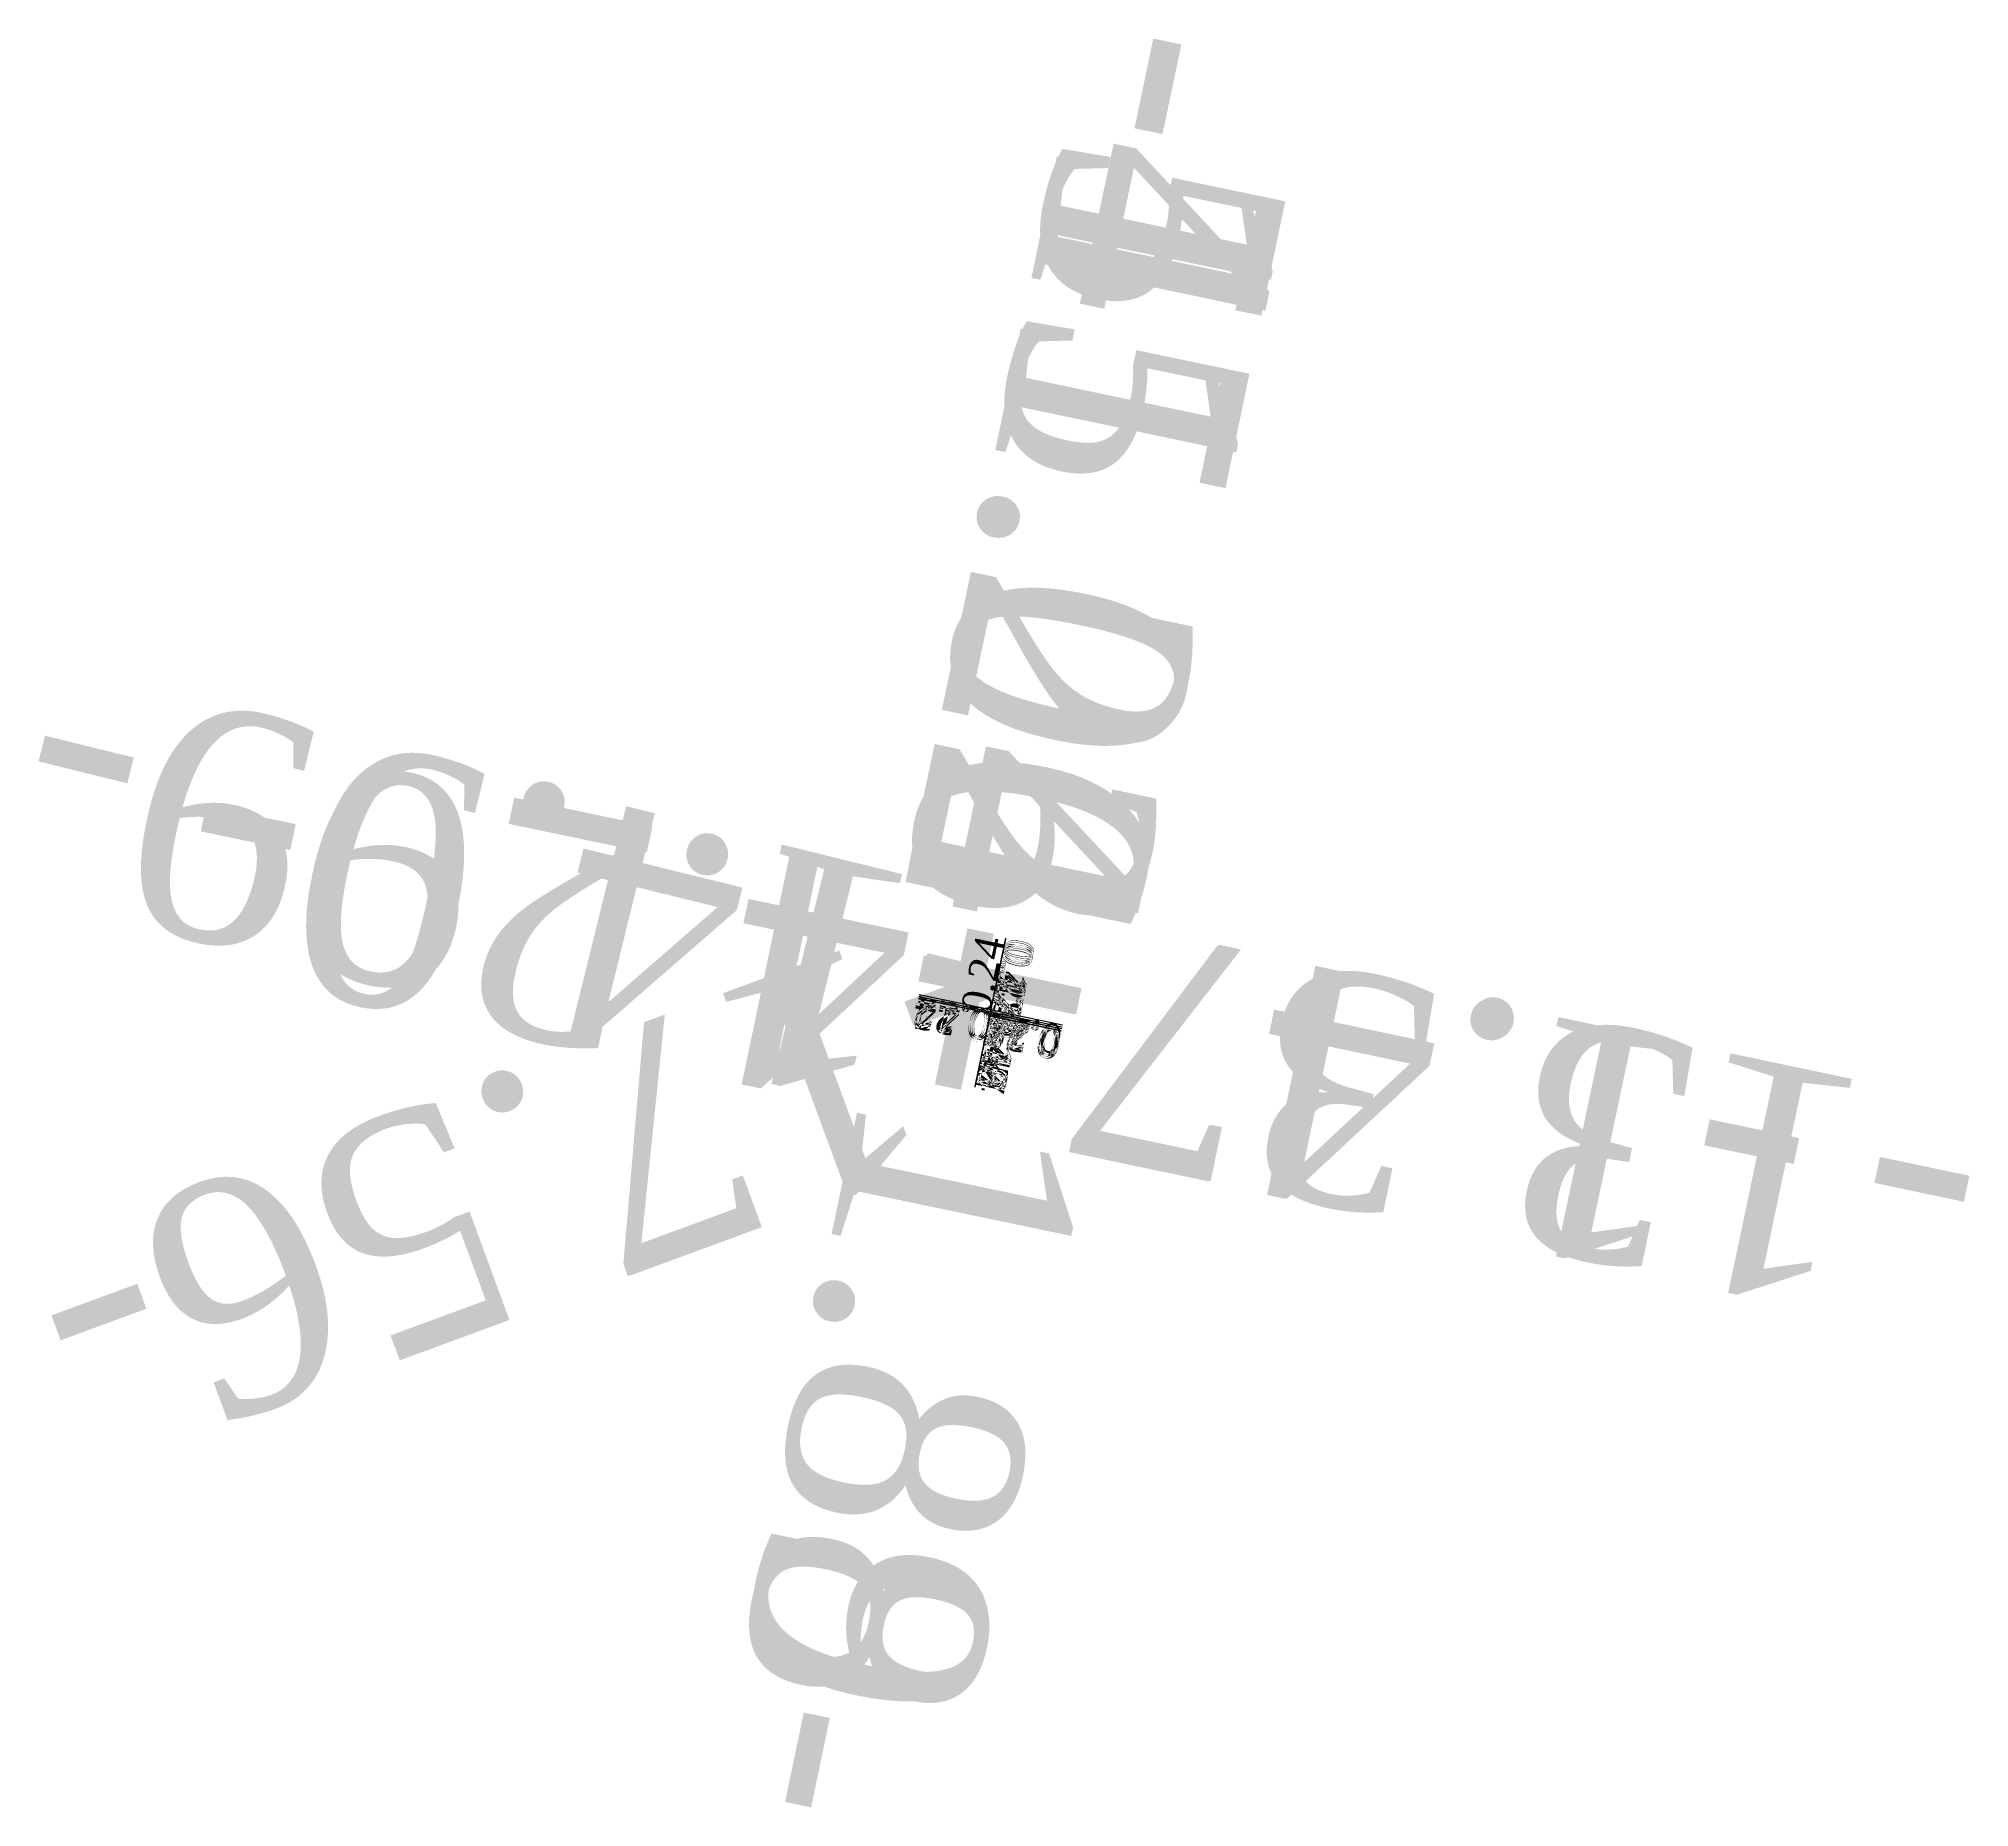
# Model space of a CAD drawing. Header units: metres. Extents: x 33868 to 138362, y -157419 to 151698.
# Drawn here: x 38928 to 138362, y 60593 to 151698 of the extents above; entities outside this region: 1.
import ezdxf
from ezdxf.enums import TextEntityAlignment as Align

# ---------------------------------------------------------------- set-up
doc = ezdxf.new("R2010")
doc.units = ezdxf.units.M
doc.header["$MEASUREMENT"] = 0
for name, pattern in [('( Dashed )', [0.75, 0.5, -0.25]), ('DGN Style 4', [16.502175, 8.245934, -4.122967, 0.010307, -4.122967]), ('DGN Style 7', [20.614835, 9.276676, -4.122967, 3.092225, -4.122967]), ('Tirets petits', [0.125, 0.075, -0.05])]:
    doc.linetypes.add(name, pattern=pattern)
doc.layers.add('COTATION', color=7, linetype='Continuous', lineweight=0)
doc.layers.add('COTATIONS MUR', color=7, linetype='Continuous', lineweight=0)
doc.layers.add('not_to_draw', color=8, linetype='Continuous')
doc.layers.add('to_draw', color=3, linetype='Continuous')
doc.styles.get("Standard").update_dxf_attribs({"font": 'romantic.ttf', "height": 0.17})
doc.styles.add('Standard_0', font='romantic.ttf')
doc.styles.add('Style-Arial', font='arial.ttf')
doc.styles.add('Style-Arial IF', font='arial.ttf')
doc.styles.add('Style-Century Gothic', font='GOTHIC.TTF')
doc.styles.add('Style-Century Gothic IF', font='GOTHIC.TTF')
doc.styles.add('Style-Georgia IF', font='georgia.ttf')
doc.styles.add('Style-Impact IF', font='')
doc.styles.add('Style-INTL_ENGINEERING', font='INTL_ENGINEERING.shx')
doc.styles.add('Style-Romantic', font='romantic.ttf')
doc.styles.add('STYLE_GENERE_1', font='arial.ttf')
doc.styles.get('Style-Impact IF').set_extended_font_data('Impact', italic=True)
doc.dimstyles.new('COTE CV-2 petit', dxfattribs={"dimtxt": 0.15, "dimasz": 0.15, "dimexe": 0.15, "dimexo": 0.052083, "dimgap": 0.075, "dimtad": 1, "dimdsep": 46, "dimtxsty": 'Standard_0', "dimcen": 9e-05, "dimclrd": 7, "dimclre": 7, "dimazin": 3, "dimtfac": 1, "dimtdec": 0, "dimtmove": 0, "dimatfit": 1, "dimlwd": 0, "dimlwe": 0})
doc.dimstyles.new('COTES CV 1 500', dxfattribs={"dimtxt": 1.2, "dimasz": 0.00012, "dimexe": 0.1, "dimexo": 0.05, "dimgap": 0.16, "dimtad": 1, "dimzin": 1, "dimdsep": 46, "dimtxsty": 'Standard_0', "dimblk": 'TerminatorOpen_0.1', "dimcen": 0, "dimse1": 1, "dimse2": 1, "dimclrd": 7, "dimclre": 7, "dimazin": 3, "dimtfac": 1, "dimtdec": 0, "dimtmove": 0, "dimatfit": 1, "dimldrblk": 'TerminatorOpen_0.1', "dimtzin": 1, "dimlwd": -1})
doc.dimstyles.new('COTES CV 1 500 gris', dxfattribs={"dimtxt": 1.2, "dimasz": 0.00012, "dimexe": 0.1, "dimexo": 0.05, "dimgap": 0.16, "dimtad": 1, "dimzin": 1, "dimdsep": 46, "dimtxsty": 'Standard_0', "dimblk": 'TerminatorOpen_0.1', "dimcen": 0, "dimse1": 1, "dimse2": 1, "dimclrd": 9, "dimclre": 9, "dimazin": 3, "dimtfac": 1, "dimtdec": 0, "dimtmove": 0, "dimatfit": 1, "dimldrblk": 'TerminatorOpen_0.1', "dimtzin": 1, "dimlwd": -1})
doc.dimstyles.new('EP MUR', dxfattribs={"dimtxt": 0.15, "dimasz": 0.15, "dimexe": 1.5e-05, "dimexo": 1.5e-05, "dimgap": 0.015, "dimtad": 1, "dimjust": 4, "dimzin": 9, "dimdsep": 46, "dimtxsty": 'Standard_0', "dimblk": 'TerminatorOpen', "dimcen": 0, "dimse1": 1, "dimse2": 1, "dimclrd": 254, "dimclre": 7, "dimclrt": 7, "dimazin": 3, "dimtfac": 1, "dimtdec": 0, "dimtmove": 0, "dimatfit": 1, "dimldrblk": 'TerminatorOpen', "dimtzin": 9, "dimlwd": -1})

# ---------------------------------------------------------------- blocks, each defined once
blk = doc.blocks.new('*D147')
at = {"layer": 'COTATION', "color": 7, "linetype": 'Continuous', "lineweight": 0, "transparency": 16777216}
for p, q in [((87910.709797, 101368.855205), (87910.768368, 101369.135723)), ((87910.884543, 101368.958232), (87911.826541, 101368.761546)), ((87913.380713, 101368.437041), (87912.438715, 101368.633727)), ((87913.499633, 101368.272698), (87913.558204, 101368.553216))]:
    blk.add_line(p, q, dxfattribs=at)
at = {"layer": 'COTATION', "color": 7, "linetype": 'Continuous', "lineweight": 13, "transparency": 16777216}
for points in [[(87910.879434, 101368.933759), (87910.889653, 101368.982704), (87910.73771, 101368.98889)], [(87913.375603, 101368.412569), (87913.385822, 101368.461513), (87913.527546, 101368.406383)]]:
    blk.add_solid(points, dxfattribs=at)
at = {"layer": 'Defpoints', "color": 0, "linetype": 'Continuous', "lineweight": 13, "transparency": 16777216}
for p in [(87910.699152, 101368.804221), (87910.73771, 101368.98889), (87913.488988, 101368.221714)]:
    blk.add_point(p, dxfattribs=at)
at = {"layer": 'COTATION', "color": 0, "linetype": 'Continuous', "lineweight": 0, "transparency": 16777216, "insert": (87912.132628, 101368.697636), "char_height": 0.15, "attachment_point": 5, "rotation": 168.2063250145, "style": 'Standard_0'}
blk.add_mtext('\\A1;\\fArial Black|b0|i0|c00|p39;2.85', dxfattribs=at)
blk = doc.blocks.new('*D146')
at = {"layer": 'COTATION', "color": 7, "linetype": 'Continuous', "lineweight": 0, "transparency": 16777216}
for p, q in [((87908.335989, 101369.350847), (87908.39456, 101369.631365)), ((87908.510736, 101369.453874), (87909.24487, 101369.300589)), ((87910.590877, 101369.019548), (87909.856743, 101369.172832)), ((87910.709797, 101368.855205), (87910.768368, 101369.135723))]:
    blk.add_line(p, q, dxfattribs=at)
at = {"layer": 'COTATION', "color": 7, "linetype": 'Continuous', "lineweight": 13, "transparency": 16777216}
for points in [[(87908.505626, 101369.429401), (87908.515845, 101369.478346), (87908.363902, 101369.484532)], [(87910.585767, 101368.995076), (87910.595986, 101369.04402), (87910.73771, 101368.98889)]]:
    blk.add_solid(points, dxfattribs=at)
at = {"layer": 'Defpoints', "color": 0, "linetype": 'Continuous', "lineweight": 13, "transparency": 16777216}
for p in [(87908.325344, 101369.299863), (87908.363902, 101369.484532), (87910.699152, 101368.804221)]:
    blk.add_point(p, dxfattribs=at)
at = {"layer": 'COTATION', "color": 0, "linetype": 'Continuous', "lineweight": 0, "transparency": 16777216, "insert": (87909.550806, 101369.236711), "char_height": 0.15, "attachment_point": 5, "rotation": 168.2063250145, "style": 'Standard_0'}
blk.add_mtext('\\A1;\\fArial Black|b0|i0|c00|p39;2.43', dxfattribs=at)
blk = doc.blocks.new('*D148')
at = {"layer": 'COTATION', "color": 7, "linetype": 'Continuous', "lineweight": 0, "transparency": 16777216}
for p, q in [((87908.376328, 101369.289218), (87908.727558, 101369.215882)), ((87908.392152, 101369.365004), (87908.743382, 101369.291669)), ((87908.550067, 101369.099707), (87908.519408, 101368.952873)), ((87908.627207, 101369.46916), (87908.659655, 101369.624567))]:
    blk.add_line(p, q, dxfattribs=at)
at = {"layer": 'COTATION', "color": 7, "linetype": 'Continuous', "lineweight": 13, "transparency": 16777216}
for points in [[(87908.574539, 101369.094597), (87908.525594, 101369.104817), (87908.580725, 101369.24654)], [(87908.651679, 101369.464051), (87908.602735, 101369.47427), (87908.596549, 101369.322327)]]:
    blk.add_solid(points, dxfattribs=at)
at = {"layer": 'Defpoints', "color": 0, "linetype": 'Continuous', "lineweight": 13, "transparency": 16777216}
for p in [(87908.325344, 101369.299863), (87908.341168, 101369.375649), (87908.580725, 101369.24654)]:
    blk.add_point(p, dxfattribs=at)
at = {"layer": 'COTATION', "color": 0, "linetype": 'Continuous', "lineweight": 0, "transparency": 16777216, "insert": (87908.72321, 101369.928951), "char_height": 0.15, "attachment_point": 5, "rotation": 258.2063250145, "style": 'Standard_0'}
blk.add_mtext('\\A1;\\fArial Black|b0|i0|c00|p39;0.08', dxfattribs=at)
blk = doc.blocks.new('*D149')
at = {"layer": 'COTATION', "color": 7, "linetype": 'Continuous', "lineweight": 0, "transparency": 16777216}
for p, q in [((87908.100362, 101369.690138), (87907.953529, 101369.720796)), ((87908.20498, 101369.457291), (87908.277854, 101369.806313)), ((87908.351813, 101369.426633), (87908.424687, 101369.775655)), ((87908.540863, 101369.598163), (87908.696281, 101369.565712))]:
    blk.add_line(p, q, dxfattribs=at)
at = {"layer": 'COTATION', "color": 7, "linetype": 'Continuous', "lineweight": 13, "transparency": 16777216}
for points in [[(87908.095253, 101369.665666), (87908.105472, 101369.71461), (87908.247196, 101369.65948)], [(87908.535753, 101369.573691), (87908.545972, 101369.622635), (87908.394029, 101369.628821)]]:
    blk.add_solid(points, dxfattribs=at)
at = {"layer": 'Defpoints', "color": 0, "linetype": 'Continuous', "lineweight": 13, "transparency": 16777216}
for p in [(87908.194334, 101369.406308), (87908.247196, 101369.65948), (87908.341168, 101369.375649)]:
    blk.add_point(p, dxfattribs=at)
at = {"layer": 'COTATION', "color": 0, "linetype": 'Continuous', "lineweight": 0, "transparency": 16777216, "insert": (87909.000866, 101369.502116), "char_height": 0.15, "attachment_point": 5, "rotation": 168.2063250145, "style": 'Standard_0'}
blk.add_mtext('\\A1;\\fArial Black|b0|i0|c00|p39;0.15', dxfattribs=at)
blk = doc.blocks.new('*D150')
at = {"layer": 'COTATION', "color": 7, "linetype": 'Continuous', "lineweight": 0, "transparency": 16777216}
for p, q in [((87908.245318, 101369.395662), (87908.54032, 101369.334067)), ((87908.424145, 101369.511559), (87908.832615, 101371.46787)), ((87909.368947, 101374.036555), (87908.960477, 101372.080244)), ((87909.251436, 101374.214325), (87909.546439, 101374.15273))]:
    blk.add_line(p, q, dxfattribs=at)
at = {"layer": 'COTATION', "color": 7, "linetype": 'Continuous', "lineweight": 13, "transparency": 16777216}
for points in [[(87908.448617, 101369.506449), (87908.399673, 101369.516668), (87908.393487, 101369.364725)], [(87909.393419, 101374.031445), (87909.344475, 101374.041665), (87909.399605, 101374.183388)]]:
    blk.add_solid(points, dxfattribs=at)
at = {"layer": 'Defpoints', "color": 0, "linetype": 'Continuous', "lineweight": 13, "transparency": 16777216}
for p in [(87908.194334, 101369.406308), (87909.200453, 101374.224971), (87909.399605, 101374.183388)]:
    blk.add_point(p, dxfattribs=at)
at = {"layer": 'COTATION', "color": 0, "linetype": 'Continuous', "lineweight": 0, "transparency": 16777216, "insert": (87908.896546, 101371.774057), "char_height": 0.15, "attachment_point": 5, "rotation": 258.2063250145, "style": 'Standard_0'}
blk.add_mtext('\\A1;\\fArial Black|b0|i0|c00|p39;4.92', dxfattribs=at)
blk = doc.blocks.new('*D151')
at = {"layer": 'COTATION', "color": 7, "linetype": 'Continuous', "lineweight": 0, "transparency": 16777216}
for p, q in [((87909.189807, 101374.173987), (87909.133162, 101373.90269)), ((87909.310654, 101374.018866), (87910.118355, 101373.850221)), ((87911.537628, 101373.553882), (87910.729927, 101373.722527)), ((87911.710449, 101373.647687), (87911.653803, 101373.37639))]:
    blk.add_line(p, q, dxfattribs=at)
at = {"layer": 'COTATION', "color": 7, "linetype": 'Continuous', "lineweight": 13, "transparency": 16777216}
for points in [[(87909.305544, 101373.994393), (87909.315763, 101374.043338), (87909.16382, 101374.049524)], [(87911.532518, 101373.52941), (87911.542738, 101373.578354), (87911.684461, 101373.523224)]]:
    blk.add_solid(points, dxfattribs=at)
at = {"layer": 'Defpoints', "color": 0, "linetype": 'Continuous', "lineweight": 13, "transparency": 16777216}
for p in [(87909.200453, 101374.224971), (87911.684461, 101373.523224), (87911.721094, 101373.69867)]:
    blk.add_point(p, dxfattribs=at)
at = {"layer": 'COTATION', "color": 0, "linetype": 'Continuous', "lineweight": 0, "transparency": 16777216, "insert": (87910.424141, 101373.786374), "char_height": 0.15, "attachment_point": 5, "rotation": 168.2063250145, "style": 'Standard_0'}
blk.add_mtext('\\A1;\\fArial Black|b0|i0|c00|p39;2.57', dxfattribs=at)
blk = doc.blocks.new('*D152')
at = {"layer": 'COTATION', "color": 7, "linetype": 'Continuous', "lineweight": 0, "transparency": 16777216}
for p, q in [((87910.750136, 101368.793576), (87911.020631, 101368.737097)), ((87910.904456, 101368.914589), (87911.321037, 101370.909745)), ((87911.865082, 101373.515371), (87911.448501, 101371.520216)), ((87911.772078, 101373.688025), (87912.042573, 101373.631547))]:
    blk.add_line(p, q, dxfattribs=at)
at = {"layer": 'COTATION', "color": 7, "linetype": 'Continuous', "lineweight": 13, "transparency": 16777216}
for points in [[(87910.928928, 101368.909479), (87910.879984, 101368.919699), (87910.873798, 101368.767756)], [(87911.889554, 101373.510262), (87911.840609, 101373.520481), (87911.89574, 101373.662205)]]:
    blk.add_solid(points, dxfattribs=at)
at = {"layer": 'Defpoints', "color": 0, "linetype": 'Continuous', "lineweight": 13, "transparency": 16777216}
for p in [(87910.699152, 101368.804221), (87911.721094, 101373.69867), (87911.89574, 101373.662205)]:
    blk.add_point(p, dxfattribs=at)
at = {"layer": 'COTATION', "color": 0, "linetype": 'Continuous', "lineweight": 0, "transparency": 16777216, "insert": (87911.384769, 101371.21498), "char_height": 0.15, "attachment_point": 5, "rotation": 258.2063250145, "style": 'Standard_0'}
blk.add_mtext('\\A1;\\fArial Black|b0|i0|c00|p39;5.00', dxfattribs=at)
blk = doc.blocks.new('*D154')
at = {"layer": 'COTATION', "color": 7, "linetype": 'Continuous', "lineweight": 0, "transparency": 16777216}
for p, q in [((87906.669308, 101374.700257), (87906.612662, 101374.428961)), ((87906.790154, 101374.545136), (87907.597784, 101374.376506)), ((87909.016987, 101374.080182), (87908.209356, 101374.248812)), ((87909.189807, 101374.173987), (87909.133162, 101373.90269))]:
    blk.add_line(p, q, dxfattribs=at)
at = {"layer": 'COTATION', "color": 7, "linetype": 'Continuous', "lineweight": 13, "transparency": 16777216}
for points in [[(87906.785044, 101374.520664), (87906.795263, 101374.569609), (87906.64332, 101374.575795)], [(87909.011877, 101374.05571), (87909.022096, 101374.104654), (87909.16382, 101374.049524)]]:
    blk.add_solid(points, dxfattribs=at)
at = {"layer": 'Defpoints', "color": 0, "linetype": 'Continuous', "lineweight": 13, "transparency": 16777216}
for p in [(87906.64332, 101374.575795), (87906.679953, 101374.751241), (87909.200453, 101374.224971)]:
    blk.add_point(p, dxfattribs=at)
at = {"layer": 'COTATION', "color": 0, "linetype": 'Continuous', "lineweight": 0, "transparency": 16777216, "insert": (87907.90357, 101374.312659), "char_height": 0.15, "attachment_point": 5, "rotation": 168.2063250145, "style": 'Standard_0'}
blk.add_mtext('\\A1;\\fArial Black|b0|i0|c00|p39;2.57', dxfattribs=at)
blk = doc.blocks.new('*D153')
at = {"layer": 'COTATION', "color": 7, "linetype": 'Continuous', "lineweight": 0, "transparency": 16777216}
for p, q in [((87903.879471, 101375.282764), (87903.822826, 101375.011468)), ((87904.000318, 101375.127643), (87904.942315, 101374.930958)), ((87906.496487, 101374.606453), (87905.554489, 101374.803138)), ((87906.669308, 101374.700257), (87906.612662, 101374.428961))]:
    blk.add_line(p, q, dxfattribs=at)
at = {"layer": 'COTATION', "color": 7, "linetype": 'Continuous', "lineweight": 13, "transparency": 16777216}
for points in [[(87903.995208, 101375.103171), (87904.005427, 101375.152116), (87903.853484, 101375.158302)], [(87906.491377, 101374.581981), (87906.501596, 101374.630925), (87906.64332, 101374.575795)]]:
    blk.add_solid(points, dxfattribs=at)
at = {"layer": 'Defpoints', "color": 0, "linetype": 'Continuous', "lineweight": 13, "transparency": 16777216}
for p in [(87903.853484, 101375.158302), (87903.890117, 101375.333748), (87906.679953, 101374.751241)]:
    blk.add_point(p, dxfattribs=at)
at = {"layer": 'COTATION', "color": 0, "linetype": 'Continuous', "lineweight": 0, "transparency": 16777216, "insert": (87905.248402, 101374.867048), "char_height": 0.15, "attachment_point": 5, "rotation": 168.2063250145, "style": 'Standard_0'}
blk.add_mtext('\\A1;\\fArial Black|b0|i0|c00|p39;2.85', dxfattribs=at)
blk = doc.blocks.new('*D155')
at = {"layer": 'COTATION', "color": 7, "linetype": 'Continuous', "lineweight": 0, "transparency": 16777216}
for p, q in [((87903.838906, 101374.833658), (87904.171213, 101374.764274)), ((87903.9411, 101375.323103), (87904.273407, 101375.253719)), ((87903.993721, 101374.648099), (87903.963043, 101374.501171)), ((87904.157232, 101375.43121), (87904.18789, 101375.578044))]:
    blk.add_line(p, q, dxfattribs=at)
at = {"layer": 'COTATION', "color": 7, "linetype": 'Continuous', "lineweight": 13, "transparency": 16777216}
for points in [[(87904.018193, 101374.642989), (87903.969249, 101374.653208), (87904.024379, 101374.794932)], [(87904.181704, 101375.426101), (87904.13276, 101375.43632), (87904.126574, 101375.284377)]]:
    blk.add_solid(points, dxfattribs=at)
at = {"layer": 'Defpoints', "color": 0, "linetype": 'Continuous', "lineweight": 13, "transparency": 16777216}
for p in [(87903.787922, 101374.844303), (87903.890117, 101375.333748), (87904.126574, 101375.284377)]:
    blk.add_point(p, dxfattribs=at)
at = {"layer": 'COTATION', "color": 0, "linetype": 'Continuous', "lineweight": 0, "transparency": 16777216, "insert": (87903.899489, 101374.196787), "char_height": 0.15, "attachment_point": 5, "rotation": 258.2063250145, "style": 'Standard_0'}
blk.add_mtext('\\A1;\\fArial Black|b0|i0|c00|p39;0.50', dxfattribs=at)
blk = doc.blocks.new('*D156')
at = {"layer": 'COTATION', "color": 7, "linetype": 'Continuous', "lineweight": 0, "transparency": 16777216}
for p, q in [((87903.456569, 101374.6895), (87903.309736, 101374.720159)), ((87903.637572, 101374.822489), (87903.572744, 101374.512009)), ((87903.777277, 101374.793319), (87903.71245, 101374.482839)), ((87903.889942, 101374.599014), (87904.045415, 101374.566551))]:
    blk.add_line(p, q, dxfattribs=at)
at = {"layer": 'COTATION', "color": 7, "linetype": 'Continuous', "lineweight": 13, "transparency": 16777216}
for points in [[(87903.451459, 101374.665028), (87903.461679, 101374.713973), (87903.603403, 101374.658842)], [(87903.884832, 101374.574541), (87903.895051, 101374.623486), (87903.743108, 101374.629672)]]:
    blk.add_solid(points, dxfattribs=at)
at = {"layer": 'Defpoints', "color": 0, "linetype": 'Continuous', "lineweight": 13, "transparency": 16777216}
for p in [(87903.603403, 101374.658842), (87903.648217, 101374.873473), (87903.787922, 101374.844303)]:
    blk.add_point(p, dxfattribs=at)
at = {"layer": 'COTATION', "color": 0, "linetype": 'Continuous', "lineweight": 0, "transparency": 16777216, "insert": (87904.351852, 101374.502569), "char_height": 0.15, "attachment_point": 5, "rotation": 168.2063250145, "style": 'Standard_0'}
blk.add_mtext('\\A1;\\fArial Black|b0|i0|c00|p39;0.14', dxfattribs=at)
blk = doc.blocks.new('*D157')
at = {"layer": 'COTATION', "color": 7, "linetype": 'Continuous', "lineweight": 0, "transparency": 16777216}
for p, q in [((87902.836154, 101370.729388), (87903.181363, 101370.65731)), ((87903.065188, 101370.834802), (87903.402122, 101372.448501)), ((87903.866918, 101374.674575), (87903.529983, 101373.060875)), ((87903.699201, 101374.862828), (87904.044409, 101374.79075))]:
    blk.add_line(p, q, dxfattribs=at)
at = {"layer": 'COTATION', "color": 7, "linetype": 'Continuous', "lineweight": 13, "transparency": 16777216}
for points in [[(87903.08966, 101370.829692), (87903.040716, 101370.839911), (87903.03453, 101370.687968)], [(87903.89139, 101374.669465), (87903.842445, 101374.679684), (87903.897576, 101374.821408)]]:
    blk.add_solid(points, dxfattribs=at)
at = {"layer": 'Defpoints', "color": 0, "linetype": 'Continuous', "lineweight": 13, "transparency": 16777216}
for p in [(87902.78517, 101370.740033), (87903.03453, 101370.687968), (87903.648217, 101374.873473)]:
    blk.add_point(p, dxfattribs=at)
at = {"layer": 'COTATION', "color": 0, "linetype": 'Continuous', "lineweight": 0, "transparency": 16777216, "insert": (87903.466053, 101372.754688), "char_height": 0.15, "attachment_point": 5, "rotation": 258.2063250145, "style": 'Standard_0'}
blk.add_mtext('\\A1;\\fArial Black|b0|i0|c00|p39;4.22', dxfattribs=at)
blk = doc.blocks.new('*D158')
at = {"layer": 'COTATION', "color": 7, "linetype": 'Continuous', "lineweight": 0, "transparency": 16777216}
for p, q in [((87902.679248, 101370.966627), (87902.532414, 101370.997286)), ((87902.795816, 101370.791017), (87902.856739, 101371.082803)), ((87902.935521, 101370.761847), (87902.996445, 101371.053633)), ((87903.11262, 101370.876141), (87903.268094, 101370.843679))]:
    blk.add_line(p, q, dxfattribs=at)
at = {"layer": 'COTATION', "color": 7, "linetype": 'Continuous', "lineweight": 13, "transparency": 16777216}
for points in [[(87902.674138, 101370.942155), (87902.684357, 101370.9911), (87902.826081, 101370.935969)], [(87903.10751, 101370.851669), (87903.11773, 101370.900613), (87902.965787, 101370.906799)]]:
    blk.add_solid(points, dxfattribs=at)
at = {"layer": 'Defpoints', "color": 0, "linetype": 'Continuous', "lineweight": 13, "transparency": 16777216}
for p in [(87902.78517, 101370.740033), (87902.826081, 101370.935969), (87902.924876, 101370.710863)]:
    blk.add_point(p, dxfattribs=at)
at = {"layer": 'COTATION', "color": 0, "linetype": 'Continuous', "lineweight": 0, "transparency": 16777216, "insert": (87903.574531, 101370.779696), "char_height": 0.15, "attachment_point": 5, "rotation": 168.2063250145, "style": 'Standard_0'}
blk.add_mtext('\\A1;\\fArial Black|b0|i0|c00|p39;0.14', dxfattribs=at)
blk = doc.blocks.new('*D159')
at = {"layer": 'COTATION', "color": 7, "linetype": 'Continuous', "lineweight": 0, "transparency": 16777216}
for p, q in [((87902.919158, 101370.428654), (87903.259396, 101370.357613)), ((87902.97586, 101370.700218), (87903.316097, 101370.629178)), ((87903.081904, 101370.241438), (87903.051246, 101370.094605)), ((87903.199922, 101370.80667), (87903.23237, 101370.962076))]:
    blk.add_line(p, q, dxfattribs=at)
at = {"layer": 'COTATION', "color": 7, "linetype": 'Continuous', "lineweight": 13, "transparency": 16777216}
for points in [[(87903.106376, 101370.236329), (87903.057432, 101370.246548), (87903.112562, 101370.388272)], [(87903.224394, 101370.80156), (87903.17545, 101370.811779), (87903.169264, 101370.659836)]]:
    blk.add_solid(points, dxfattribs=at)
at = {"layer": 'Defpoints', "color": 0, "linetype": 'Continuous', "lineweight": 13, "transparency": 16777216}
for p in [(87902.868174, 101370.439299), (87902.924876, 101370.710863), (87903.112562, 101370.388272)]:
    blk.add_point(p, dxfattribs=at)
at = {"layer": 'COTATION', "color": 0, "linetype": 'Continuous', "lineweight": 0, "transparency": 16777216, "insert": (87903.295925, 101371.26646), "char_height": 0.15, "attachment_point": 5, "rotation": 258.2063250145, "style": 'Standard_0'}
blk.add_mtext('\\A1;\\fArial Black|b0|i0|c00|p39;0.28', dxfattribs=at)
blk = doc.blocks.new('*D160')
at = {"layer": 'COTATION', "color": 7, "linetype": 'Continuous', "lineweight": 0, "transparency": 16777216}
for p, q in [((87902.87882, 101370.490283), (87902.92291, 101370.701447)), ((87903.039085, 101370.523955), (87903.981083, 101370.327269)), ((87905.535254, 101370.002764), (87904.593256, 101370.19945)), ((87905.668656, 101369.907776), (87905.712746, 101370.11894))]:
    blk.add_line(p, q, dxfattribs=at)
at = {"layer": 'COTATION', "color": 7, "linetype": 'Continuous', "lineweight": 13, "transparency": 16777216}
for points in [[(87903.033975, 101370.499483), (87903.044195, 101370.548427), (87902.892252, 101370.554613)], [(87905.530145, 101369.978292), (87905.540364, 101370.027237), (87905.682088, 101369.972106)]]:
    blk.add_solid(points, dxfattribs=at)
at = {"layer": 'Defpoints', "color": 0, "linetype": 'Continuous', "lineweight": 13, "transparency": 16777216}
for p in [(87902.868174, 101370.439299), (87905.658011, 101369.856792), (87905.682088, 101369.972106)]:
    blk.add_point(p, dxfattribs=at)
at = {"layer": 'COTATION', "color": 0, "linetype": 'Continuous', "lineweight": 0, "transparency": 16777216, "insert": (87904.28717, 101370.26336), "char_height": 0.15, "attachment_point": 5, "rotation": 168.2063250145, "style": 'Standard_0'}
blk.add_mtext('\\A1;\\fArial Black|b0|i0|c00|p39;2.85', dxfattribs=at)
blk = doc.blocks.new('*D161')
at = {"layer": 'COTATION', "color": 7, "linetype": 'Continuous', "lineweight": 0, "transparency": 16777216}
for p, q in [((87905.708994, 101369.846147), (87905.951678, 101369.795475)), ((87905.835502, 101369.972967), (87906.252083, 101371.968123)), ((87906.796128, 101374.573749), (87906.379547, 101372.578594)), ((87906.730937, 101374.740596), (87906.97362, 101374.689925))]:
    blk.add_line(p, q, dxfattribs=at)
at = {"layer": 'COTATION', "color": 7, "linetype": 'Continuous', "lineweight": 13, "transparency": 16777216}
for points in [[(87905.859975, 101369.967857), (87905.81103, 101369.978077), (87905.804844, 101369.826134)], [(87906.8206, 101374.56864), (87906.771656, 101374.578859), (87906.826786, 101374.720583)]]:
    blk.add_solid(points, dxfattribs=at)
at = {"layer": 'Defpoints', "color": 0, "linetype": 'Continuous', "lineweight": 13, "transparency": 16777216}
for p in [(87905.658011, 101369.856792), (87906.679953, 101374.751241), (87906.826786, 101374.720583)]:
    blk.add_point(p, dxfattribs=at)
at = {"layer": 'COTATION', "color": 0, "linetype": 'Continuous', "lineweight": 0, "transparency": 16777216, "insert": (87906.315815, 101372.273358), "char_height": 0.15, "attachment_point": 5, "rotation": 258.2063250145, "style": 'Standard_0'}
blk.add_mtext('\\A1;\\fArial Black|b0|i0|c00|p39;5.00', dxfattribs=at)
blk = doc.blocks.new('*D162')
at = {"layer": 'COTATION', "color": 7, "linetype": 'Continuous', "lineweight": 0, "transparency": 16777216}
for p, q in [((87913.423149, 101379.344984), (87913.670808, 101379.293274)), ((87913.493316, 101379.177099), (87913.462634, 101379.030154)), ((87913.54987, 101379.951896), (87913.797528, 101379.900186)), ((87913.681353, 101380.077678), (87913.712011, 101380.224511))]:
    blk.add_line(p, q, dxfattribs=at)
at = {"layer": 'COTATION', "color": 7, "linetype": 'Continuous', "lineweight": 13, "transparency": 16777216}
for points in [[(87913.517788, 101379.171989), (87913.468844, 101379.182209), (87913.523974, 101379.323933)], [(87913.705825, 101380.072568), (87913.656881, 101380.082787), (87913.650695, 101379.930844)]]:
    blk.add_solid(points, dxfattribs=at)
at = {"layer": 'Defpoints', "color": 0, "linetype": 'Continuous', "lineweight": 13, "transparency": 16777216}
for p in [(87913.372165, 101379.35563), (87913.498886, 101379.962541), (87913.650695, 101379.930844)]:
    blk.add_point(p, dxfattribs=at)
at = {"layer": 'COTATION', "color": 0, "linetype": 'Continuous', "lineweight": 0, "transparency": 16777216, "insert": (87913.399143, 101378.72607), "char_height": 0.15, "attachment_point": 5, "rotation": 258.2063250145, "style": 'Standard_0'}
blk.add_mtext('\\A1;\\fArial Black|b0|i0|c00|p39;0.62', dxfattribs=at)
blk = doc.blocks.new('*D163')
at = {"layer": 'COTATION', "color": 7, "linetype": 'Continuous', "lineweight": 0, "transparency": 16777216}
for p, q in [((87913.064332, 101379.202318), (87912.917498, 101379.232976)), ((87913.244053, 101379.329172), (87913.180507, 101379.024826)), ((87913.36152, 101379.304646), (87913.297974, 101379.0003)), ((87913.475466, 101379.116475), (87913.63089, 101379.084023))]:
    blk.add_line(p, q, dxfattribs=at)
at = {"layer": 'COTATION', "color": 7, "linetype": 'Continuous', "lineweight": 13, "transparency": 16777216}
for points in [[(87913.059222, 101379.177846), (87913.069442, 101379.22679), (87913.211165, 101379.17166)], [(87913.470356, 101379.092003), (87913.480575, 101379.140947), (87913.328632, 101379.147133)]]:
    blk.add_solid(points, dxfattribs=at)
at = {"layer": 'Defpoints', "color": 0, "linetype": 'Continuous', "lineweight": 13, "transparency": 16777216}
for p in [(87913.211165, 101379.17166), (87913.254699, 101379.380156), (87913.372165, 101379.35563)]:
    blk.add_point(p, dxfattribs=at)
at = {"layer": 'COTATION', "color": 0, "linetype": 'Continuous', "lineweight": 0, "transparency": 16777216, "insert": (87913.934974, 101379.020531), "char_height": 0.15, "attachment_point": 5, "rotation": 168.2063250145, "style": 'Standard_0'}
blk.add_mtext('\\A1;\\fArial Black|b0|i0|c00|p39;0.12', dxfattribs=at)
blk = doc.blocks.new('*D164')
at = {"layer": 'COTATION', "color": 7, "linetype": 'Continuous', "lineweight": 0, "transparency": 16777216}
for p, q in [((87912.987063, 101378.353178), (87912.758335, 101378.400936)), ((87913.203715, 101379.390802), (87912.974986, 101379.438559))]:
    blk.add_line(p, q, dxfattribs=at)
at = {"layer": 'Defpoints', "color": 0, "linetype": 'Continuous', "lineweight": 13, "transparency": 16777216}
for p in [(87913.038047, 101378.342533), (87913.12182, 101379.407901), (87913.254698, 101379.380156)]:
    blk.add_point(p, dxfattribs=at)
at = {"layer": 'COTATION', "color": 0, "linetype": 'Continuous', "lineweight": 0, "transparency": 16777216, "insert": (87913.013494, 101378.889089), "char_height": 0.15, "attachment_point": 5, "rotation": 258.2063250145, "style": 'Standard_0'}
blk.add_mtext('\\A1;\\fArial Black|b0|i0|c00|p39;1.06', dxfattribs=at)
blk = doc.blocks.new('*D165')
at = {"layer": 'COTATION', "color": 7, "linetype": 'Continuous', "lineweight": 0, "transparency": 16777216}
for p, q in [((87912.337591, 101374.987796), (87912.295672, 101374.78703)), ((87912.473163, 101374.903206), (87913.262722, 101374.738349)), ((87914.63651, 101374.451507), (87913.846951, 101374.616364)), ((87915.484415, 101377.778534), (87914.752685, 101374.274015))]:
    blk.add_line(p, q, dxfattribs=at)
at = {"layer": 'COTATION', "color": 7, "linetype": 'Continuous', "lineweight": 13, "transparency": 16777216}
for points in [[(87912.468054, 101374.878733), (87912.478273, 101374.927678), (87912.32633, 101374.933864)], [(87914.6314, 101374.427035), (87914.64162, 101374.475979), (87914.783343, 101374.420849)]]:
    blk.add_solid(points, dxfattribs=at)
at = {"layer": 'Defpoints', "color": 0, "linetype": 'Continuous', "lineweight": 13, "transparency": 16777216}
for p in [(87912.348236, 101375.03878), (87914.783343, 101374.420849), (87915.49506, 101377.829518)]:
    blk.add_point(p, dxfattribs=at)
at = {"layer": 'COTATION', "color": 0, "linetype": 'Continuous', "lineweight": 0, "transparency": 16777216, "insert": (87913.554837, 101374.677356), "char_height": 0.15, "attachment_point": 5, "rotation": 168.2063250145, "style": 'Standard_0'}
blk.add_mtext('\\A1;\\fArial Black|b0|i0|c00|p39;2.51', dxfattribs=at)
blk = doc.blocks.new('*D168')
at = {"layer": 'COTATION', "color": 7, "linetype": 'Continuous', "lineweight": 0, "transparency": 16777216}
for p, q in [((87914.856233, 101374.51512), (87915.055692, 101374.473473)), ((87914.939516, 101374.650965), (87915.015178, 101375.013335)), ((87915.216463, 101375.977361), (87915.140801, 101375.614991)), ((87915.194496, 101376.135182), (87915.393954, 101376.093536))]:
    blk.add_line(p, q, dxfattribs=at)
at = {"layer": 'COTATION', "color": 7, "linetype": 'Continuous', "lineweight": 13, "transparency": 16777216}
for points in [[(87914.963989, 101374.645855), (87914.915044, 101374.656075), (87914.908858, 101374.504132)], [(87915.240935, 101375.972251), (87915.19199, 101375.982471), (87915.247121, 101376.124194)]]:
    blk.add_solid(points, dxfattribs=at)
at = {"layer": 'Defpoints', "color": 0, "linetype": 'Continuous', "lineweight": 13, "transparency": 16777216}
for p in [(87914.805249, 101374.525765), (87915.143512, 101376.145827), (87915.247121, 101376.124194)]:
    blk.add_point(p, dxfattribs=at)
at = {"layer": 'COTATION', "color": 0, "linetype": 'Continuous', "lineweight": 0, "transparency": 16777216, "insert": (87915.077989, 101375.314163), "char_height": 0.15, "attachment_point": 5, "rotation": 258.2063250145, "style": 'Standard_0'}
blk.add_mtext('\\A1;\\fArial Black|b0|i0|c00|p39;1.66', dxfattribs=at)
blk = doc.blocks.new('*D166')
at = {"layer": 'COTATION', "color": 7, "linetype": 'Continuous', "lineweight": 0, "transparency": 16777216}
for p, q in [((87915.194496, 101376.135182), (87915.393954, 101376.093536)), ((87915.277779, 101376.271028), (87915.360271, 101376.666113)), ((87915.568011, 101377.661051), (87915.485519, 101377.265967)), ((87915.546044, 101377.818873), (87915.745503, 101377.777227))]:
    blk.add_line(p, q, dxfattribs=at)
at = {"layer": 'COTATION', "color": 7, "linetype": 'Continuous', "lineweight": 13, "transparency": 16777216}
for points in [[(87915.302251, 101376.265918), (87915.253307, 101376.276138), (87915.247121, 101376.124194)], [(87915.592483, 101377.655942), (87915.543539, 101377.666161), (87915.598669, 101377.807885)]]:
    blk.add_solid(points, dxfattribs=at)
at = {"layer": 'Defpoints', "color": 0, "linetype": 'Continuous', "lineweight": 13, "transparency": 16777216}
for p in [(87915.143512, 101376.145827), (87915.49506, 101377.829518), (87915.598669, 101377.807885)]:
    blk.add_point(p, dxfattribs=at)
at = {"layer": 'COTATION', "color": 0, "linetype": 'Continuous', "lineweight": 0, "transparency": 16777216, "insert": (87915.422895, 101376.96604), "char_height": 0.15, "attachment_point": 5, "rotation": 258.2063250145, "style": 'Standard_0'}
blk.add_mtext('\\A1;\\fArial Black|b0|i0|c00|p39;1.72', dxfattribs=at)
blk = doc.blocks.new('*D167')
at = {"layer": 'COTATION', "color": 7, "linetype": 'Continuous', "lineweight": 0, "transparency": 16777216}
for p, q in [((87915.546044, 101377.818873), (87915.745503, 101377.777227)), ((87915.629327, 101377.954718), (87915.707669, 101378.329925)), ((87915.911383, 101379.305586), (87915.833042, 101378.93038)), ((87915.889417, 101379.463408), (87916.088875, 101379.421762))]:
    blk.add_line(p, q, dxfattribs=at)
at = {"layer": 'COTATION', "color": 7, "linetype": 'Continuous', "lineweight": 13, "transparency": 16777216}
for points in [[(87915.6538, 101377.949609), (87915.604855, 101377.959828), (87915.598669, 101377.807885)], [(87915.935856, 101379.300477), (87915.886911, 101379.310696), (87915.942042, 101379.45242)]]:
    blk.add_solid(points, dxfattribs=at)
at = {"layer": 'Defpoints', "color": 0, "linetype": 'Continuous', "lineweight": 13, "transparency": 16777216}
for p in [(87915.49506, 101377.829518), (87915.838433, 101379.474053), (87915.942042, 101379.45242)]:
    blk.add_point(p, dxfattribs=at)
at = {"layer": 'COTATION', "color": 0, "linetype": 'Continuous', "lineweight": 0, "transparency": 16777216, "insert": (87915.770355, 101378.630152), "char_height": 0.15, "attachment_point": 5, "rotation": 258.2063250145, "style": 'Standard_0'}
blk.add_mtext('\\A1;\\fArial Black|b0|i0|c00|p39;1.68', dxfattribs=at)
blk = doc.blocks.new('*D169')
at = {"layer": 'COTATION', "color": 7, "linetype": 'Continuous', "lineweight": 0, "transparency": 16777216}
for p, q in [((87908.466022, 101375.849371), (87908.676806, 101375.80536)), ((87908.560631, 101375.982852), (87908.78053, 101377.03603)), ((87909.127747, 101378.698977), (87908.907848, 101377.645799)), ((87909.094455, 101378.859164), (87909.305239, 101378.815153))]:
    blk.add_line(p, q, dxfattribs=at)
at = {"layer": 'COTATION', "color": 7, "linetype": 'Continuous', "lineweight": 13, "transparency": 16777216}
for points in [[(87908.585103, 101375.977742), (87908.536159, 101375.987962), (87908.529973, 101375.836018)], [(87909.15222, 101378.693868), (87909.103275, 101378.704087), (87909.158406, 101378.845811)]]:
    blk.add_solid(points, dxfattribs=at)
at = {"layer": 'Defpoints', "color": 0, "linetype": 'Continuous', "lineweight": 13, "transparency": 16777216}
for p in [(87908.415038, 101375.860016), (87909.043471, 101378.869809), (87909.158406, 101378.845811)]:
    blk.add_point(p, dxfattribs=at)
at = {"layer": 'COTATION', "color": 0, "linetype": 'Continuous', "lineweight": 0, "transparency": 16777216, "insert": (87908.844189, 101377.340915), "char_height": 0.15, "attachment_point": 5, "rotation": 258.2063250145, "style": 'Standard_0'}
blk.add_mtext('\\A1;\\fArial Black|b0|i0|c00|p39;3.07', dxfattribs=at)
blk = doc.blocks.new('*D170')
at = {"layer": 'COTATION', "color": 7, "linetype": 'Continuous', "lineweight": 0, "transparency": 16777216}
for p, q in [((87909.032826, 101378.818825), (87908.986651, 101378.597679)), ((87909.164143, 101378.713854), (87909.854889, 101378.569629)), ((87911.161514, 101378.296811), (87910.470768, 101378.441036)), ((87911.323864, 101378.340465), (87911.277689, 101378.119319))]:
    blk.add_line(p, q, dxfattribs=at)
at = {"layer": 'COTATION', "color": 7, "linetype": 'Continuous', "lineweight": 13, "transparency": 16777216}
for points in [[(87909.159034, 101378.689382), (87909.169253, 101378.738326), (87909.01731, 101378.744512)], [(87911.156405, 101378.272338), (87911.166624, 101378.321283), (87911.308348, 101378.266152)]]:
    blk.add_solid(points, dxfattribs=at)
at = {"layer": 'Defpoints', "color": 0, "linetype": 'Continuous', "lineweight": 13, "transparency": 16777216}
for p in [(87909.043471, 101378.869809), (87911.308348, 101378.266152), (87911.334509, 101378.391449)]:
    blk.add_point(p, dxfattribs=at)
at = {"layer": 'COTATION', "color": 0, "linetype": 'Continuous', "lineweight": 0, "transparency": 16777216, "insert": (87910.162829, 101378.505332), "char_height": 0.15, "attachment_point": 5, "rotation": 168.2063250145, "style": 'Standard_0'}
blk.add_mtext('\\A1;\\fArial Black|b0|i0|c00|p39;2.34', dxfattribs=at)
blk = doc.blocks.new('*D171')
at = {"layer": 'COTATION', "color": 7, "linetype": 'Continuous', "lineweight": 0, "transparency": 16777216}
for p, q in [((87926.501235, 101458.300802), (87926.229346, 101458.357572)), ((87926.406837, 101458.473747), (87926.823418, 101460.468903)), ((87927.367463, 101463.074529), (87926.950882, 101461.079373)), ((87927.523178, 101463.195251), (87927.251288, 101463.252021))]:
    blk.add_line(p, q, dxfattribs=at)
at = {"layer": 'COTATION', "color": 7, "linetype": 'Continuous', "lineweight": 13, "transparency": 16777216}
for points in [[(87926.43131, 101458.468637), (87926.382365, 101458.478857), (87926.376179, 101458.326913)], [(87927.391935, 101463.06942), (87927.342991, 101463.079639), (87927.398121, 101463.221363)]]:
    blk.add_solid(points, dxfattribs=at)
at = {"layer": 'Defpoints', "color": 0, "linetype": 'Continuous', "lineweight": 13, "transparency": 16777216}
for p in [(87926.552219, 101458.290157), (87927.398121, 101463.221363), (87927.574161, 101463.184606)]:
    blk.add_point(p, dxfattribs=at)
at = {"layer": 'COTATION', "color": 0, "linetype": 'Continuous', "lineweight": 0, "transparency": 16777216, "insert": (87926.88715, 101460.774138), "char_height": 0.15, "attachment_point": 5, "rotation": 258.2063250145, "style": 'Standard_0'}
blk.add_mtext('\\A1;\\fArial Black|b0|i0|c00|p39;5.00', dxfattribs=at)
blk = doc.blocks.new('*D172')
at = {"layer": 'COTATION', "color": 7, "linetype": 'Continuous', "lineweight": 0, "transparency": 16777216}
for p, q in [((87927.884068, 101463.201065), (87927.940364, 101463.470686)), ((87928.056539, 101463.293195), (87930.238846, 101462.837537)), ((87933.031624, 101462.254416), (87930.849317, 101462.710073)), ((87933.15282, 101462.10097), (87933.209116, 101462.370591))]:
    blk.add_line(p, q, dxfattribs=at)
at = {"layer": 'COTATION', "color": 7, "linetype": 'Continuous', "lineweight": 13, "transparency": 16777216}
for points in [[(87928.051429, 101463.268722), (87928.061648, 101463.317667), (87927.909705, 101463.323853)], [(87933.026514, 101462.229944), (87933.036734, 101462.278888), (87933.178457, 101462.223758)]]:
    blk.add_solid(points, dxfattribs=at)
at = {"layer": 'Defpoints', "color": 0, "linetype": 'Continuous', "lineweight": 13, "transparency": 16777216}
for p in [(87927.873422, 101463.150081), (87927.909705, 101463.323853), (87933.142174, 101462.049986)]:
    blk.add_point(p, dxfattribs=at)
at = {"layer": 'COTATION', "color": 0, "linetype": 'Continuous', "lineweight": 0, "transparency": 16777216, "insert": (87930.544081, 101462.773805), "char_height": 0.15, "attachment_point": 5, "rotation": 168.2063250145, "style": 'Standard_0'}
blk.add_mtext('\\A1;\\fArial Black|b0|i0|c00|p39;5.38', dxfattribs=at)
blk = doc.blocks.new('*D173')
at = {"layer": 'COTATION', "color": 7, "linetype": 'Continuous', "lineweight": 0, "transparency": 16777216}
for p, q in [((87927.924406, 101463.139436), (87928.15655, 101463.090965)), ((87927.979058, 101462.97479), (87927.9484, 101462.827956)), ((87928.004118, 101463.521203), (87928.236261, 101463.472732)), ((87928.120086, 101463.650224), (87928.152536, 101463.805639))]:
    blk.add_line(p, q, dxfattribs=at)
at = {"layer": 'COTATION', "color": 7, "linetype": 'Continuous', "lineweight": 13, "transparency": 16777216}
for points in [[(87928.003531, 101462.96968), (87927.954586, 101462.9799), (87928.009717, 101463.121623)], [(87928.144558, 101463.645114), (87928.095614, 101463.655333), (87928.089428, 101463.50339)]]:
    blk.add_solid(points, dxfattribs=at)
at = {"layer": 'Defpoints', "color": 0, "linetype": 'Continuous', "lineweight": 13, "transparency": 16777216}
for p in [(87927.873422, 101463.150081), (87927.953134, 101463.531848), (87928.009717, 101463.121623)]:
    blk.add_point(p, dxfattribs=at)
at = {"layer": 'COTATION', "color": 0, "linetype": 'Continuous', "lineweight": 0, "transparency": 16777216, "insert": (87928.216059, 101464.109873), "char_height": 0.15, "attachment_point": 5, "rotation": 258.2063250145, "style": 'Standard_0'}
blk.add_mtext('\\A1;\\fArial Black|b0|i0|c00|p39;0.39', dxfattribs=at)
blk = doc.blocks.new('*D174')
at = {"layer": 'COTATION', "color": 7, "linetype": 'Continuous', "lineweight": 0, "transparency": 16777216}
for p, q in [((87922.433058, 101464.737625), (87922.495795, 101465.038093)), ((87922.61197, 101464.860602), (87924.925061, 101464.377637)), ((87927.849024, 101463.767125), (87925.535933, 101464.250089)), ((87927.963779, 101463.582832), (87928.026516, 101463.8833))]:
    blk.add_line(p, q, dxfattribs=at)
at = {"layer": 'COTATION', "color": 7, "linetype": 'Continuous', "lineweight": 13, "transparency": 16777216}
for points in [[(87922.60686, 101464.836129), (87922.617079, 101464.885074), (87922.465136, 101464.89126)], [(87927.843914, 101463.742653), (87927.854134, 101463.791597), (87927.995857, 101463.736467)]]:
    blk.add_solid(points, dxfattribs=at)
at = {"layer": 'Defpoints', "color": 0, "linetype": 'Continuous', "lineweight": 13, "transparency": 16777216}
for p in [(87922.422413, 101464.686641), (87922.465136, 101464.89126), (87927.953134, 101463.531848)]:
    blk.add_point(p, dxfattribs=at)
at = {"layer": 'COTATION', "color": 0, "linetype": 'Continuous', "lineweight": 0, "transparency": 16777216, "insert": (87925.230497, 101464.313863), "char_height": 0.15, "attachment_point": 5, "rotation": 168.2063250145, "style": 'Standard_0'}
blk.add_mtext('\\A1;\\fArial Black|b0|i0|c00|p39;5.65', dxfattribs=at)
blk = doc.blocks.new('*D175')
at = {"layer": 'COTATION', "color": 7, "linetype": 'Continuous', "lineweight": 0, "transparency": 16777216}
for p, q in [((87922.762978, 101464.615532), (87922.463333, 101464.678097)), ((87922.640824, 101464.794272), (87922.815901, 101465.632776)), ((87923.112962, 101467.055508), (87922.937885, 101466.217005)), ((87923.006851, 101467.230898), (87923.290453, 101467.171683))]:
    blk.add_line(p, q, dxfattribs=at)
at = {"layer": 'COTATION', "color": 7, "linetype": 'Continuous', "lineweight": 13, "transparency": 16777216}
for points in [[(87922.665297, 101464.789163), (87922.616352, 101464.799382), (87922.610166, 101464.647439)], [(87923.137434, 101467.050398), (87923.088489, 101467.060618), (87923.14362, 101467.202341)]]:
    blk.add_solid(points, dxfattribs=at)
at = {"layer": 'Defpoints', "color": 0, "linetype": 'Continuous', "lineweight": 13, "transparency": 16777216}
for p in [(87922.813962, 101464.604887), (87922.955867, 101467.241543), (87923.14362, 101467.202341)]:
    blk.add_point(p, dxfattribs=at)
at = {"layer": 'COTATION', "color": 0, "linetype": 'Continuous', "lineweight": 0, "transparency": 16777216, "insert": (87922.876893, 101465.92489), "char_height": 0.15, "attachment_point": 5, "rotation": 258.2063250145, "style": 'Standard_0'}
blk.add_mtext('\\A1;\\fArial Black|b0|i0|c00|p39;2.61', dxfattribs=at)
blk = doc.blocks.new('*D176')
at = {"layer": 'COTATION', "color": 7, "linetype": 'Continuous', "lineweight": 0, "transparency": 16777216}
for p, q in [((87922.966512, 101467.292527), (87923.024746, 101467.57143)), ((87923.140921, 101467.393938), (87926.371738, 101466.719356)), ((87930.210021, 101465.917937), (87926.979204, 101466.592519)), ((87930.329279, 101465.75521), (87930.387513, 101466.034112))]:
    blk.add_line(p, q, dxfattribs=at)
at = {"layer": 'COTATION', "color": 7, "linetype": 'Continuous', "lineweight": 13, "transparency": 16777216}
for points in [[(87923.135812, 101467.369466), (87923.146031, 101467.41841), (87922.994088, 101467.424596)], [(87930.204911, 101465.893465), (87930.215131, 101465.942409), (87930.356854, 101465.887279)]]:
    blk.add_solid(points, dxfattribs=at)
at = {"layer": 'Defpoints', "color": 0, "linetype": 'Continuous', "lineweight": 13, "transparency": 16777216}
for p in [(87922.955867, 101467.241543), (87930.318634, 101465.704226), (87930.356854, 101465.887279)]:
    blk.add_point(p, dxfattribs=at)
at = {"layer": 'COTATION', "color": 0, "linetype": 'Continuous', "lineweight": 0, "transparency": 16777216, "insert": (87926.675471, 101466.655938), "char_height": 0.15, "attachment_point": 5, "rotation": 168.2063250145, "style": 'Standard_0'}
blk.add_mtext('\\A1;\\fArial Black|b0|i0|c00|p39;7.52', dxfattribs=at)
blk = doc.blocks.new('*D177')
at = {"layer": 'COTATION', "color": 7, "linetype": 'Continuous', "lineweight": 0, "transparency": 16777216}
for p, q in [((87930.26765, 101465.714871), (87929.993597, 101465.772093)), ((87930.171089, 101465.888268), (87930.382913, 101466.90277)), ((87930.722096, 101468.527242), (87930.510272, 101467.51274)), ((87930.879974, 101468.647513), (87930.605921, 101468.704734))]:
    blk.add_line(p, q, dxfattribs=at)
at = {"layer": 'COTATION', "color": 7, "linetype": 'Continuous', "lineweight": 13, "transparency": 16777216}
for points in [[(87930.195561, 101465.883158), (87930.146617, 101465.893378), (87930.140431, 101465.741434)], [(87930.746569, 101468.522133), (87930.697624, 101468.532352), (87930.752755, 101468.674076)]]:
    blk.add_solid(points, dxfattribs=at)
at = {"layer": 'Defpoints', "color": 0, "linetype": 'Continuous', "lineweight": 13, "transparency": 16777216}
for p in [(87930.318634, 101465.704226), (87930.752755, 101468.674076), (87930.930958, 101468.636868)]:
    blk.add_point(p, dxfattribs=at)
at = {"layer": 'COTATION', "color": 0, "linetype": 'Continuous', "lineweight": 0, "transparency": 16777216, "insert": (87930.446593, 101467.207755), "char_height": 0.15, "attachment_point": 5, "rotation": 258.2063250145, "style": 'Standard_0'}
blk.add_mtext('\\A1;\\fArial Black|b0|i0|c00|p39;3.00', dxfattribs=at)
blk = doc.blocks.new('*D178')
at = {"layer": 'COTATION', "color": 7, "linetype": 'Continuous', "lineweight": 0, "transparency": 16777216}
for p, q in [((87930.920313, 101468.585884), (87930.868463, 101468.337557)), ((87931.045955, 101468.453732), (87932.326359, 101468.186389)), ((87934.189188, 101467.797437), (87932.908785, 101468.06478)), ((87934.357213, 101467.868272), (87934.305364, 101467.619945))]:
    blk.add_line(p, q, dxfattribs=at)
at = {"layer": 'COTATION', "color": 7, "linetype": 'Continuous', "lineweight": 13, "transparency": 16777216}
for points in [[(87931.040845, 101468.42926), (87931.051064, 101468.478204), (87930.899121, 101468.48439)], [(87934.184079, 101467.772965), (87934.194298, 101467.821909), (87934.336022, 101467.766779)]]:
    blk.add_solid(points, dxfattribs=at)
at = {"layer": 'Defpoints', "color": 0, "linetype": 'Continuous', "lineweight": 13, "transparency": 16777216}
for p in [(87930.930958, 101468.636868), (87934.336022, 101467.766779), (87934.367859, 101467.919256)]:
    blk.add_point(p, dxfattribs=at)
at = {"layer": 'COTATION', "color": 0, "linetype": 'Continuous', "lineweight": 0, "transparency": 16777216, "insert": (87932.617572, 101468.125584), "char_height": 0.15, "attachment_point": 5, "rotation": 168.2063250145, "style": 'Standard_0'}
blk.add_mtext('\\A1;\\fArial Black|b0|i0|c00|p39;3.51', dxfattribs=at)
blk = doc.blocks.new('*D179')
at = {"layer": 'COTATION', "color": 7, "linetype": 'Continuous', "lineweight": 0, "transparency": 16777216}
for p, q in [((87933.091191, 101462.060633), (87932.802585, 101462.120903)), ((87932.98008, 101462.237072), (87933.498716, 101464.720593)), ((87934.144438, 101467.812677), (87933.625802, 101465.329156)), ((87934.316875, 101467.929903), (87934.028269, 101467.990173))]:
    blk.add_line(p, q, dxfattribs=at)
at = {"layer": 'COTATION', "color": 7, "linetype": 'Continuous', "lineweight": 13, "transparency": 16777216}
for points in [[(87933.004552, 101462.231962), (87932.955608, 101462.242183), (87932.949417, 101462.09024)], [(87934.16891, 101467.807567), (87934.119966, 101467.817788), (87934.175101, 101467.95951)]]:
    blk.add_solid(points, dxfattribs=at)
at = {"layer": 'Defpoints', "color": 0, "linetype": 'Continuous', "lineweight": 13, "transparency": 16777216}
for p in [(87932.949417, 101462.09024), (87933.142174, 101462.049986), (87934.367859, 101467.919256)]:
    blk.add_point(p, dxfattribs=at)
at = {"layer": 'COTATION', "color": 0, "linetype": 'Continuous', "lineweight": 0, "transparency": 16777216, "insert": (87933.562259, 101465.024875), "char_height": 0.15, "attachment_point": 5, "rotation": 258.2043921937, "style": 'Standard_0'}
blk.add_mtext('\\A1;\\fArial Black|b0|i0|c00|p39;6.00', dxfattribs=at)
blk = doc.blocks.new('*D180')
at = {"layer": 'COTATION', "color": 7, "linetype": 'Continuous', "lineweight": 0, "transparency": 16777216}
for p, q in [((87923.909771, 101470.552353), (87924.165459, 101470.498967)), ((87924.049284, 101470.676458), (87924.450029, 101472.595771)), ((87924.978845, 101475.12846), (87924.578099, 101473.209147)), ((87924.900649, 101475.298022), (87925.156336, 101475.244635))]:
    blk.add_line(p, q, dxfattribs=at)
at = {"layer": 'COTATION', "color": 7, "linetype": 'Continuous', "lineweight": 13, "transparency": 16777216}
for points in [[(87924.073756, 101470.671349), (87924.024812, 101470.681568), (87924.018626, 101470.529625)], [(87925.003317, 101475.12335), (87924.954372, 101475.13357), (87925.009503, 101475.275293)]]:
    blk.add_solid(points, dxfattribs=at)
at = {"layer": 'Defpoints', "color": 0, "linetype": 'Continuous', "lineweight": 13, "transparency": 16777216}
for p in [(87923.858787, 101470.562998), (87924.849665, 101475.308667), (87925.009503, 101475.275293)]:
    blk.add_point(p, dxfattribs=at)
at = {"layer": 'COTATION', "color": 0, "linetype": 'Continuous', "lineweight": 0, "transparency": 16777216, "insert": (87924.514064, 101472.902459), "char_height": 0.15, "attachment_point": 5, "rotation": 258.2063250145, "style": 'Standard_0'}
blk.add_mtext('\\A1;\\fArial Black|b0|i0|c00|p39;4.85', dxfattribs=at)
blk = doc.blocks.new('*D181')
at = {"layer": 'COTATION', "color": 7, "linetype": 'Continuous', "lineweight": 0, "transparency": 16777216}
for p, q in [((87923.869433, 101470.613982), (87923.92868, 101470.897741)), ((87924.044856, 101470.720249), (87928.809459, 101469.725418)), ((87934.311035, 101468.57671), (87929.546431, 101469.571541)), ((87934.429279, 101468.409127), (87934.488527, 101468.692886))]:
    blk.add_line(p, q, dxfattribs=at)
at = {"layer": 'COTATION', "color": 7, "linetype": 'Continuous', "lineweight": 13, "transparency": 16777216}
for points in [[(87924.039746, 101470.695777), (87924.049965, 101470.744721), (87923.898022, 101470.750907)], [(87934.305925, 101468.552238), (87934.316145, 101468.601183), (87934.457869, 101468.546052)]]:
    blk.add_solid(points, dxfattribs=at)
at = {"layer": 'Defpoints', "color": 0, "linetype": 'Continuous', "lineweight": 13, "transparency": 16777216}
for p in [(87923.858787, 101470.562998), (87934.418634, 101468.358143), (87934.457869, 101468.546052)]:
    blk.add_point(p, dxfattribs=at)
at = {"layer": 'COTATION', "color": 0, "linetype": 'Continuous', "lineweight": 0, "transparency": 16777216, "insert": (87929.177945, 101469.64848), "char_height": 0.15, "attachment_point": 5, "rotation": 168.2063250145, "style": 'Standard_0'}
blk.add_mtext('\\A1;\\fArial Black|b0|i0|c00|p39;10.79', dxfattribs=at)
blk = doc.blocks.new('*D182')
at = {"layer": 'COTATION', "color": 7, "linetype": 'Continuous', "lineweight": 0, "transparency": 16777216}
for p, q in [((87934.36765, 101468.368788), (87934.114481, 101468.421648)), ((87934.291972, 101468.537824), (87935.624998, 101474.922299)), ((87937.111961, 101482.044047), (87935.778935, 101475.659572)), ((87937.248955, 101482.168679), (87936.995785, 101482.221538))]:
    blk.add_line(p, q, dxfattribs=at)
at = {"layer": 'COTATION', "color": 7, "linetype": 'Continuous', "lineweight": 13, "transparency": 16777216}
for points in [[(87934.2675, 101468.542933), (87934.316444, 101468.532714), (87934.261314, 101468.39099)], [(87937.087489, 101482.049157), (87937.136434, 101482.038937), (87937.142619, 101482.190881)]]:
    blk.add_solid(points, dxfattribs=at)
at = {"layer": 'Defpoints', "color": 0, "linetype": 'Continuous', "lineweight": 13, "transparency": 16777216}
for p in [(87934.418634, 101468.358143), (87937.142619, 101482.190881), (87937.299939, 101482.158034)]:
    blk.add_point(p, dxfattribs=at)
at = {"layer": 'COTATION', "color": 0, "linetype": 'Continuous', "lineweight": 0, "transparency": 16777216, "insert": (87935.701967, 101475.290935), "char_height": 0.15, "attachment_point": 5, "rotation": 78.2065610701, "style": 'Standard_0'}
blk.add_mtext('\\A1;\\fArial Black|b0|i0|c00|p39;14.10', dxfattribs=at)
blk = doc.blocks.new('*D183')
at = {"layer": 'COTATION', "color": 7, "linetype": 'Continuous', "lineweight": 0, "transparency": 16777216}
for p, q in [((87933.42511, 101482.913876), (87933.371055, 101482.654983)), ((87933.548546, 101482.771159), (87935.028626, 101482.462124)), ((87937.119076, 101482.025646), (87935.638997, 101482.334681)), ((87937.289307, 101482.107047), (87937.235251, 101481.848154))]:
    blk.add_line(p, q, dxfattribs=at)
at = {"layer": 'COTATION', "color": 7, "linetype": 'Continuous', "lineweight": 13, "transparency": 16777216}
for points in [[(87933.543437, 101482.746686), (87933.553656, 101482.795631), (87933.401713, 101482.801817)], [(87937.113966, 101482.001173), (87937.124186, 101482.050118), (87937.26591, 101481.994987)]]:
    blk.add_solid(points, dxfattribs=at)
at = {"layer": 'Defpoints', "color": 0, "linetype": 'Continuous', "lineweight": 13, "transparency": 16777216}
for p in [(87933.401713, 101482.801817), (87933.435756, 101482.96486), (87937.299952, 101482.158031)]:
    blk.add_point(p, dxfattribs=at)
at = {"layer": 'COTATION', "color": 0, "linetype": 'Continuous', "lineweight": 0, "transparency": 16777216, "insert": (87935.333811, 101482.398402), "char_height": 0.15, "attachment_point": 5, "rotation": 168.2063250145, "style": 'Standard_0'}
blk.add_mtext('\\A1;\\fArial Black|b0|i0|c00|p39;3.95', dxfattribs=at)
blk = doc.blocks.new('*D184')
at = {"layer": 'COTATION', "color": 7, "linetype": 'Continuous', "lineweight": 0, "transparency": 16777216}
for p, q in [((87932.315962, 101477.346939), (87932.574172, 101477.293025)), ((87932.457997, 101477.470517), (87932.948985, 101479.822036)), ((87933.567458, 101482.784126), (87933.07647, 101480.432607)), ((87933.486739, 101482.954215), (87933.74495, 101482.900302))]:
    blk.add_line(p, q, dxfattribs=at)
at = {"layer": 'COTATION', "color": 7, "linetype": 'Continuous', "lineweight": 13, "transparency": 16777216}
for points in [[(87932.482469, 101477.465408), (87932.433525, 101477.475627), (87932.427339, 101477.323684)], [(87933.59193, 101482.779017), (87933.542986, 101482.789236), (87933.598116, 101482.93096)]]:
    blk.add_solid(points, dxfattribs=at)
at = {"layer": 'Defpoints', "color": 0, "linetype": 'Continuous', "lineweight": 13, "transparency": 16777216}
for p in [(87932.264978, 101477.357584), (87932.427339, 101477.323684), (87933.435756, 101482.96486)]:
    blk.add_point(p, dxfattribs=at)
at = {"layer": 'COTATION', "color": 0, "linetype": 'Continuous', "lineweight": 0, "transparency": 16777216, "insert": (87933.012728, 101480.127322), "char_height": 0.15, "attachment_point": 5, "rotation": 258.2063250145, "style": 'Standard_0'}
blk.add_mtext('\\A1;\\fArial Black|b0|i0|c00|p39;5.73', dxfattribs=at)
blk = doc.blocks.new('*D185')
at = {"layer": 'COTATION', "color": 7, "linetype": 'Continuous', "lineweight": 0, "transparency": 16777216}
for p, q in [((87931.255788, 101477.514582), (87931.207601, 101477.283231)), ((87932.254358, 101477.306595), (87932.206171, 101477.075244))]:
    blk.add_line(p, q, dxfattribs=at)
at = {"layer": 'Defpoints', "color": 0, "linetype": 'Continuous', "lineweight": 13, "transparency": 16777216}
for p in [(87931.238187, 101477.430079), (87931.266408, 101477.565571), (87932.264978, 101477.357584)]:
    blk.add_point(p, dxfattribs=at)
at = {"layer": 'COTATION', "color": 0, "linetype": 'Continuous', "lineweight": 0, "transparency": 16777216, "insert": (87931.737472, 101477.326086), "char_height": 0.15, "attachment_point": 5, "rotation": 168.2343613884, "style": 'Standard_0'}
blk.add_mtext('\\A1;\\fArial Black|b0|i0|c00|p39;1.02', dxfattribs=at)
blk = doc.blocks.new('*D186')
at = {"layer": 'COTATION', "color": 7, "linetype": 'Continuous', "lineweight": 0, "transparency": 16777216}
for p, q in [((87931.167371, 101476.83642), (87931.378265, 101476.792387)), ((87931.317392, 101477.554926), (87931.528286, 101477.510892))]:
    blk.add_line(p, q, dxfattribs=at)
at = {"layer": 'Defpoints', "color": 0, "linetype": 'Continuous', "lineweight": 13, "transparency": 16777216}
for p in [(87931.116387, 101476.847066), (87931.266408, 101477.565571), (87931.381452, 101477.54155)]:
    blk.add_point(p, dxfattribs=at)
at = {"layer": 'COTATION', "color": 0, "linetype": 'Continuous', "lineweight": 0, "transparency": 16777216, "insert": (87931.306442, 101477.182298), "char_height": 0.15, "attachment_point": 5, "rotation": 258.2063250145, "style": 'Standard_0'}
blk.add_mtext('\\A1;\\fArial Black|b0|i0|c00|p39;0.73', dxfattribs=at)
blk = doc.blocks.new('*D187')
at = {"layer": 'COTATION', "color": 7, "linetype": 'Continuous', "lineweight": 0, "transparency": 16777216}
for p, q in [((87929.467623, 101477.138115), (87929.42021, 101476.911036)), ((87929.597702, 101477.027211), (87929.9698, 101476.949518)), ((87930.942153, 101476.746495), (87930.570055, 101476.824187)), ((87931.105742, 101476.796082), (87931.058329, 101476.569003))]:
    blk.add_line(p, q, dxfattribs=at)
at = {"layer": 'COTATION', "color": 7, "linetype": 'Continuous', "lineweight": 13, "transparency": 16777216}
for points in [[(87929.592592, 101477.002739), (87929.602812, 101477.051683), (87929.450868, 101477.057869)], [(87930.937044, 101476.722022), (87930.947263, 101476.770967), (87931.088987, 101476.715836)]]:
    blk.add_solid(points, dxfattribs=at)
at = {"layer": 'Defpoints', "color": 0, "linetype": 'Continuous', "lineweight": 13, "transparency": 16777216}
for p in [(87929.450868, 101477.057869), (87929.478269, 101477.189098), (87931.116387, 101476.847066)]:
    blk.add_point(p, dxfattribs=at)
at = {"layer": 'COTATION', "color": 0, "linetype": 'Continuous', "lineweight": 0, "transparency": 16777216, "insert": (87930.269928, 101476.886853), "char_height": 0.15, "attachment_point": 5, "rotation": 168.2063250145, "style": 'Standard_0'}
blk.add_mtext('\\A1;\\fArial Black|b0|i0|c00|p39;1.67', dxfattribs=at)
blk = doc.blocks.new('*D188')
at = {"layer": 'COTATION', "color": 7, "linetype": 'Continuous', "lineweight": 0, "transparency": 16777216}
for p, q in [((87929.008722, 101474.685447), (87929.223894, 101474.640521)), ((87929.107718, 101474.818012), (87929.273415, 101475.611595)), ((87929.566932, 101477.017351), (87929.401235, 101476.223768)), ((87929.529252, 101477.178453), (87929.744424, 101477.133526))]:
    blk.add_line(p, q, dxfattribs=at)
at = {"layer": 'COTATION', "color": 7, "linetype": 'Continuous', "lineweight": 13, "transparency": 16777216}
for points in [[(87929.132191, 101474.812903), (87929.083246, 101474.823122), (87929.07706, 101474.671179)], [(87929.591404, 101477.012241), (87929.54246, 101477.022461), (87929.59759, 101477.164185)]]:
    blk.add_solid(points, dxfattribs=at)
at = {"layer": 'Defpoints', "color": 0, "linetype": 'Continuous', "lineweight": 13, "transparency": 16777216}
for p in [(87928.957739, 101474.696093), (87929.07706, 101474.671179), (87929.478269, 101477.189098)]:
    blk.add_point(p, dxfattribs=at)
at = {"layer": 'COTATION', "color": 0, "linetype": 'Continuous', "lineweight": 0, "transparency": 16777216, "insert": (87929.337325, 101475.917682), "char_height": 0.15, "attachment_point": 5, "rotation": 258.2063250145, "style": 'Standard_0'}
blk.add_mtext('\\A1;\\fArial Black|b0|i0|c00|p39;2.55', dxfattribs=at)
blk = doc.blocks.new('*D189')
at = {"layer": 'COTATION', "color": 7, "linetype": 'Continuous', "lineweight": 0, "transparency": 16777216}
for p, q in [((87928.968384, 101474.747076), (87929.02081, 101474.998167)), ((87929.136986, 101474.820675), (87931.047374, 101474.421793)), ((87933.570837, 101473.894904), (87931.660449, 101474.293786)), ((87933.695902, 101473.759989), (87933.748329, 101474.011079))]:
    blk.add_line(p, q, dxfattribs=at)
at = {"layer": 'COTATION', "color": 7, "linetype": 'Continuous', "lineweight": 13, "transparency": 16777216}
for points in [[(87929.131876, 101474.796203), (87929.142095, 101474.845147), (87928.990152, 101474.851333)], [(87933.565727, 101473.870432), (87933.575947, 101473.919376), (87933.717671, 101473.864246)]]:
    blk.add_solid(points, dxfattribs=at)
at = {"layer": 'Defpoints', "color": 0, "linetype": 'Continuous', "lineweight": 13, "transparency": 16777216}
for p in [(87928.957739, 101474.696093), (87933.685257, 101473.709005), (87933.717671, 101473.864246)]:
    blk.add_point(p, dxfattribs=at)
at = {"layer": 'COTATION', "color": 0, "linetype": 'Continuous', "lineweight": 0, "transparency": 16777216, "insert": (87931.353911, 101474.357789), "char_height": 0.15, "attachment_point": 5, "rotation": 168.2063250145, "style": 'Standard_0'}
blk.add_mtext('\\A1;\\fArial Black|b0|i0|c00|p39;4.83', dxfattribs=at)
blk = doc.blocks.new('*D190')
at = {"layer": 'COTATION', "color": 7, "linetype": 'Continuous', "lineweight": 0, "transparency": 16777216}
for p, q in [((87933.687188, 101473.463426), (87933.976483, 101473.403023)), ((87933.736241, 101473.69836), (87934.025536, 101473.637956)), ((87933.798991, 101473.286847), (87933.768333, 101473.140014)), ((87933.909361, 101473.815448), (87933.941823, 101473.970921))]:
    blk.add_line(p, q, dxfattribs=at)
at = {"layer": 'COTATION', "color": 7, "linetype": 'Continuous', "lineweight": 13, "transparency": 16777216}
for points in [[(87933.823463, 101473.281738), (87933.774519, 101473.291957), (87933.829649, 101473.433681)], [(87933.933833, 101473.810338), (87933.884888, 101473.820558), (87933.878702, 101473.668614)]]:
    blk.add_solid(points, dxfattribs=at)
at = {"layer": 'Defpoints', "color": 0, "linetype": 'Continuous', "lineweight": 13, "transparency": 16777216}
for p in [(87933.636204, 101473.474071), (87933.685257, 101473.709005), (87933.878702, 101473.668614)]:
    blk.add_point(p, dxfattribs=at)
at = {"layer": 'COTATION', "color": 0, "linetype": 'Continuous', "lineweight": 0, "transparency": 16777216, "insert": (87934.005806, 101474.277359), "char_height": 0.15, "attachment_point": 5, "rotation": 258.2063250145, "style": 'Standard_0'}
blk.add_mtext('\\A1;\\fArial Black|b0|i0|c00|p39;0.24', dxfattribs=at)
blk = doc.blocks.new('*D191')
at = {"layer": 'COTATION', "color": 7, "linetype": 'Continuous', "lineweight": 0, "transparency": 16777216}
for p, q in [((87924.83902, 101475.257683), (87924.79084, 101475.026933)), ((87924.968332, 101475.143109), (87928.910384, 101474.320023)), ((87933.461204, 101473.36983), (87929.519152, 101474.192915)), ((87933.625559, 101473.423088), (87933.577379, 101473.192338))]:
    blk.add_line(p, q, dxfattribs=at)
at = {"layer": 'COTATION', "color": 7, "linetype": 'Continuous', "lineweight": 13, "transparency": 16777216}
for points in [[(87924.963222, 101475.118636), (87924.973441, 101475.167581), (87924.821498, 101475.173767)], [(87933.456094, 101473.345357), (87933.466313, 101473.394302), (87933.608037, 101473.339171)]]:
    blk.add_solid(points, dxfattribs=at)
at = {"layer": 'Defpoints', "color": 0, "linetype": 'Continuous', "lineweight": 13, "transparency": 16777216}
for p in [(87924.821498, 101475.173767), (87924.849665, 101475.308667), (87933.636204, 101473.474071)]:
    blk.add_point(p, dxfattribs=at)
at = {"layer": 'COTATION', "color": 0, "linetype": 'Continuous', "lineweight": 0, "transparency": 16777216, "insert": (87929.214768, 101474.256469), "char_height": 0.15, "attachment_point": 5, "rotation": 168.2063250145, "style": 'Standard_0'}
blk.add_mtext('\\A1;\\fArial Black|b0|i0|c00|p39;8.98', dxfattribs=at)
blk = doc.blocks.new('*D192')
at = {"layer": 'COTATION', "color": 7, "linetype": 'Continuous', "lineweight": 0, "transparency": 16777216}
for p, q in [((87930.566093, 101477.95697), (87930.321956, 101478.007944)), ((87930.499448, 101478.12412), (87930.528737, 101478.264393)), ((87930.811359, 101479.131637), (87930.567223, 101479.182612)), ((87930.683398, 101479.005121), (87930.654109, 101478.864847))]:
    blk.add_line(p, q, dxfattribs=at)
at = {"layer": 'COTATION', "color": 7, "linetype": 'Continuous', "lineweight": 13, "transparency": 16777216}
for points in [[(87930.52392, 101478.11901), (87930.474976, 101478.129229), (87930.46879, 101477.977286)], [(87930.70787, 101479.000011), (87930.658925, 101479.01023), (87930.714056, 101479.151954)]]:
    blk.add_solid(points, dxfattribs=at)
at = {"layer": 'Defpoints', "color": 0, "linetype": 'Continuous', "lineweight": 13, "transparency": 16777216}
for p in [(87930.617077, 101477.946324), (87930.714056, 101479.151954), (87930.862343, 101479.120992)]:
    blk.add_point(p, dxfattribs=at)
at = {"layer": 'COTATION', "color": 0, "linetype": 'Continuous', "lineweight": 0, "transparency": 16777216, "insert": (87930.591423, 101478.56462), "char_height": 0.15, "attachment_point": 5, "rotation": 258.2063250145, "style": 'Standard_0'}
blk.add_mtext('\\A1;\\fArial Black|b0|i0|c00|p39;1.20', dxfattribs=at)
blk = doc.blocks.new('*D193')
at = {"layer": 'COTATION', "color": 7, "linetype": 'Continuous', "lineweight": 0, "transparency": 16777216}
for p, q in [((87929.453055, 101478.242574), (87929.517907, 101478.553174)), ((87929.634082, 101478.375682), (87929.774355, 101478.346393)), ((87930.515083, 101478.191732), (87930.37481, 101478.221021)), ((87930.627722, 101477.997308), (87930.692574, 101478.307908))]:
    blk.add_line(p, q, dxfattribs=at)
at = {"layer": 'COTATION', "color": 7, "linetype": 'Continuous', "lineweight": 13, "transparency": 16777216}
for points in [[(87929.628972, 101478.35121), (87929.639191, 101478.400154), (87929.487248, 101478.40634)], [(87930.509973, 101478.16726), (87930.520192, 101478.216205), (87930.661916, 101478.161074)]]:
    blk.add_solid(points, dxfattribs=at)
at = {"layer": 'Defpoints', "color": 0, "linetype": 'Continuous', "lineweight": 13, "transparency": 16777216}
for p in [(87929.442409, 101478.19159), (87929.487248, 101478.40634), (87930.617077, 101477.946324)]:
    blk.add_point(p, dxfattribs=at)
at = {"layer": 'COTATION', "color": 0, "linetype": 'Continuous', "lineweight": 0, "transparency": 16777216, "insert": (87930.074582, 101478.283707), "char_height": 0.15, "attachment_point": 5, "rotation": 168.2063250145, "style": 'Standard_0'}
blk.add_mtext('\\A1;\\fArial Black|b0|i0|c00|p39;1.20', dxfattribs=at)
blk = doc.blocks.new('*D194')
at = {"layer": 'COTATION', "color": 7, "linetype": 'Continuous', "lineweight": 0, "transparency": 16777216}
for p, q in [((87928.671821, 101474.755791), (87928.425664, 101474.807188)), ((87928.603156, 101474.923363), (87928.868683, 101476.195067)), ((87929.261443, 101478.076141), (87928.995916, 101476.804436)), ((87929.391426, 101478.202236), (87929.145268, 101478.253632))]:
    blk.add_line(p, q, dxfattribs=at)
at = {"layer": 'COTATION', "color": 7, "linetype": 'Continuous', "lineweight": 13, "transparency": 16777216}
for points in [[(87928.627628, 101474.918253), (87928.578683, 101474.928473), (87928.572497, 101474.77653)], [(87929.285916, 101478.071031), (87929.236971, 101478.08125), (87929.292102, 101478.222974)]]:
    blk.add_solid(points, dxfattribs=at)
at = {"layer": 'Defpoints', "color": 0, "linetype": 'Continuous', "lineweight": 13, "transparency": 16777216}
for p in [(87928.572497, 101474.77653), (87928.722805, 101474.745146), (87929.442409, 101478.19159)]:
    blk.add_point(p, dxfattribs=at)
at = {"layer": 'COTATION', "color": 0, "linetype": 'Continuous', "lineweight": 0, "transparency": 16777216, "insert": (87928.9323, 101476.499752), "char_height": 0.15, "attachment_point": 5, "rotation": 258.2063250145, "style": 'Standard_0'}
blk.add_mtext('\\A1;\\fArial Black|b0|i0|c00|p39;3.52', dxfattribs=at)
blk = doc.blocks.new('*D195')
at = {"layer": 'COTATION', "color": 7, "linetype": 'Continuous', "lineweight": 0, "transparency": 16777216}
for p, q in [((87924.909363, 101475.594584), (87924.96179, 101475.845675)), ((87925.077965, 101475.668183), (87926.551962, 101475.360418)), ((87928.608385, 101474.931045), (87927.134388, 101475.23881)), ((87928.73345, 101474.79613), (87928.785877, 101475.04722))]:
    blk.add_line(p, q, dxfattribs=at)
at = {"layer": 'COTATION', "color": 7, "linetype": 'Continuous', "lineweight": 13, "transparency": 16777216}
for points in [[(87925.072855, 101475.643711), (87925.083075, 101475.692655), (87924.931132, 101475.698841)], [(87928.603275, 101474.906572), (87928.613495, 101474.955517), (87928.755219, 101474.900386)]]:
    blk.add_solid(points, dxfattribs=at)
at = {"layer": 'Defpoints', "color": 0, "linetype": 'Continuous', "lineweight": 13, "transparency": 16777216}
for p in [(87924.898718, 101475.543601), (87924.931132, 101475.698841), (87928.722805, 101474.745146)]:
    blk.add_point(p, dxfattribs=at)
at = {"layer": 'COTATION', "color": 0, "linetype": 'Continuous', "lineweight": 0, "transparency": 16777216, "insert": (87926.843175, 101475.299614), "char_height": 0.15, "attachment_point": 5, "rotation": 168.2063250145, "style": 'Standard_0'}
blk.add_mtext('\\A1;\\fArial Black|b0|i0|c00|p39;3.91', dxfattribs=at)
blk = doc.blocks.new('*D196')
at = {"layer": 'COTATION', "color": 7, "linetype": 'Continuous', "lineweight": 0, "transparency": 16777216}
for p, q in [((87924.949702, 101475.532955), (87925.199502, 101475.480798)), ((87925.083326, 101475.65829), (87925.91308, 101479.632279)), ((87926.864463, 101484.188794), (87926.034709, 101480.214805)), ((87926.792155, 101484.357126), (87927.041954, 101484.304969))]:
    blk.add_line(p, q, dxfattribs=at)
at = {"layer": 'COTATION', "color": 7, "linetype": 'Continuous', "lineweight": 13, "transparency": 16777216}
for points in [[(87925.107799, 101475.65318), (87925.058854, 101475.663399), (87925.052668, 101475.511456)], [(87926.888935, 101484.183684), (87926.83999, 101484.193903), (87926.895121, 101484.335627)]]:
    blk.add_solid(points, dxfattribs=at)
at = {"layer": 'Defpoints', "color": 0, "linetype": 'Continuous', "lineweight": 13, "transparency": 16777216}
for p in [(87924.898718, 101475.543601), (87926.741171, 101484.367771), (87926.895121, 101484.335627)]:
    blk.add_point(p, dxfattribs=at)
at = {"layer": 'COTATION', "color": 0, "linetype": 'Continuous', "lineweight": 0, "transparency": 16777216, "insert": (87925.973895, 101479.923542), "char_height": 0.15, "attachment_point": 5, "rotation": 258.2063250145, "style": 'Standard_0'}
blk.add_mtext('\\A1;\\fArial Black|b0|i0|c00|p39;9.01', dxfattribs=at)
blk = doc.blocks.new('*D197')
at = {"layer": 'COTATION', "color": 7, "linetype": 'Continuous', "lineweight": 0, "transparency": 16777216}
for p, q in [((87926.730526, 101484.316788), (87926.684079, 101484.09434)), ((87926.861571, 101484.210515), (87928.335568, 101483.90275)), ((87930.391991, 101483.473377), (87928.917994, 101483.781142)), ((87930.554613, 101483.518333), (87930.508166, 101483.295885))]:
    blk.add_line(p, q, dxfattribs=at)
at = {"layer": 'COTATION', "color": 7, "linetype": 'Continuous', "lineweight": 13, "transparency": 16777216}
for points in [[(87926.856461, 101484.186043), (87926.866681, 101484.234987), (87926.714738, 101484.241173)], [(87930.386881, 101483.448905), (87930.397101, 101483.497849), (87930.538825, 101483.442719)]]:
    blk.add_solid(points, dxfattribs=at)
at = {"layer": 'Defpoints', "color": 0, "linetype": 'Continuous', "lineweight": 13, "transparency": 16777216}
for p in [(87926.741171, 101484.367771), (87930.538825, 101483.442719), (87930.565258, 101483.569317)]:
    blk.add_point(p, dxfattribs=at)
at = {"layer": 'COTATION', "color": 0, "linetype": 'Continuous', "lineweight": 0, "transparency": 16777216, "insert": (87928.626781, 101483.841946), "char_height": 0.15, "attachment_point": 5, "rotation": 168.2063250145, "style": 'Standard_0'}
blk.add_mtext('\\A1;\\fArial Black|b0|i0|c00|p39;3.91', dxfattribs=at)
blk = doc.blocks.new('*D198')
at = {"layer": 'COTATION', "color": 7, "linetype": 'Continuous', "lineweight": 0, "transparency": 16777216}
for p, q in [((87929.636692, 101479.376904), (87929.379125, 101479.430683)), ((87929.556616, 101479.546858), (87929.900787, 101481.195217)), ((87930.372882, 101483.45625), (87930.028711, 101481.807891)), ((87930.514274, 101483.579962), (87930.256707, 101483.633741))]:
    blk.add_line(p, q, dxfattribs=at)
at = {"layer": 'COTATION', "color": 7, "linetype": 'Continuous', "lineweight": 13, "transparency": 16777216}
for points in [[(87929.581089, 101479.541748), (87929.532144, 101479.551967), (87929.525958, 101479.400024)], [(87930.397355, 101483.45114), (87930.34841, 101483.461359), (87930.403541, 101483.603083)]]:
    blk.add_solid(points, dxfattribs=at)
at = {"layer": 'Defpoints', "color": 0, "linetype": 'Continuous', "lineweight": 13, "transparency": 16777216}
for p in [(87929.525958, 101479.400024), (87929.687675, 101479.366258), (87930.565258, 101483.569317)]:
    blk.add_point(p, dxfattribs=at)
at = {"layer": 'COTATION', "color": 0, "linetype": 'Continuous', "lineweight": 0, "transparency": 16777216, "insert": (87929.964749, 101481.501554), "char_height": 0.15, "attachment_point": 5, "rotation": 258.2063250145, "style": 'Standard_0'}
blk.add_mtext('\\A1;\\fArial Black|b0|i0|c00|p39;4.29', dxfattribs=at)
blk = doc.blocks.new('*D199')
at = {"layer": 'COTATION', "color": 7, "linetype": 'Continuous', "lineweight": 0, "transparency": 16777216}
for p, q in [((87929.67703, 101479.315274), (87929.630278, 101479.091361)), ((87929.80777, 101479.207536), (87929.948043, 101479.178248)), ((87930.688771, 101479.023587), (87930.548498, 101479.052875)), ((87930.851698, 101479.070008), (87930.804946, 101478.846095))]:
    blk.add_line(p, q, dxfattribs=at)
at = {"layer": 'COTATION', "color": 7, "linetype": 'Continuous', "lineweight": 13, "transparency": 16777216}
for points in [[(87929.80266, 101479.183064), (87929.812879, 101479.232009), (87929.660936, 101479.238195)], [(87930.683661, 101478.999115), (87930.69388, 101479.048059), (87930.835604, 101478.992929)]]:
    blk.add_solid(points, dxfattribs=at)
at = {"layer": 'Defpoints', "color": 0, "linetype": 'Continuous', "lineweight": 13, "transparency": 16777216}
for p in [(87929.687675, 101479.366258), (87930.835604, 101478.992929), (87930.862343, 101479.120992)]:
    blk.add_point(p, dxfattribs=at)
at = {"layer": 'COTATION', "color": 0, "linetype": 'Continuous', "lineweight": 0, "transparency": 16777216, "insert": (87930.24827, 101479.115562), "char_height": 0.15, "attachment_point": 5, "rotation": 168.2063250145, "style": 'Standard_0'}
blk.add_mtext('\\A1;\\fArial Black|b0|i0|c00|p39;1.20', dxfattribs=at)
blk = doc.blocks.new('*D200')
at = {"layer": 'COTATION', "color": 7, "linetype": 'Continuous', "lineweight": 0, "transparency": 16777216}
for p, q in [((87930.445619, 101486.050533), (87930.49334, 101486.279085)), ((87930.609515, 101486.101593), (87932.603316, 101485.685295)), ((87935.207587, 101485.141533), (87933.213787, 101485.557831)), ((87935.337358, 101485.029156), (87935.385079, 101485.257708))]:
    blk.add_line(p, q, dxfattribs=at)
at = {"layer": 'COTATION', "color": 7, "linetype": 'Continuous', "lineweight": 13, "transparency": 16777216}
for points in [[(87930.604406, 101486.077121), (87930.614625, 101486.126065), (87930.462682, 101486.132251)], [(87935.202478, 101485.117061), (87935.212697, 101485.166005), (87935.354421, 101485.110875)]]:
    blk.add_solid(points, dxfattribs=at)
at = {"layer": 'Defpoints', "color": 0, "linetype": 'Continuous', "lineweight": 13, "transparency": 16777216}
for p in [(87930.434974, 101485.999549), (87930.462682, 101486.132251), (87935.326713, 101484.978173)]:
    blk.add_point(p, dxfattribs=at)
at = {"layer": 'COTATION', "color": 0, "linetype": 'Continuous', "lineweight": 0, "transparency": 16777216, "insert": (87932.908551, 101485.621563), "char_height": 0.15, "attachment_point": 5, "rotation": 168.2063250145, "style": 'Standard_0'}
blk.add_mtext('\\A1;\\fArial Black|b0|i0|c00|p39;5.00', dxfattribs=at)
blk = doc.blocks.new('*D202')
at = {"layer": 'COTATION', "color": 7, "linetype": 'Continuous', "lineweight": 0, "transparency": 16777216}
for p, q in [((87930.485958, 101485.988903), (87930.746623, 101485.934478)), ((87930.630448, 101486.111969), (87930.827133, 101487.053967)), ((87931.151638, 101488.608139), (87930.954953, 101487.666141)), ((87931.068465, 101488.77874), (87931.32913, 101488.724314))]:
    blk.add_line(p, q, dxfattribs=at)
at = {"layer": 'COTATION', "color": 7, "linetype": 'Continuous', "lineweight": 13, "transparency": 16777216}
for points in [[(87930.65492, 101486.10686), (87930.605976, 101486.117079), (87930.599789, 101485.965136)], [(87931.176111, 101488.603029), (87931.127166, 101488.613248), (87931.182297, 101488.754972)]]:
    blk.add_solid(points, dxfattribs=at)
at = {"layer": 'Defpoints', "color": 0, "linetype": 'Continuous', "lineweight": 13, "transparency": 16777216}
for p in [(87930.434974, 101485.999549), (87931.017481, 101488.789385), (87931.182297, 101488.754972)]:
    blk.add_point(p, dxfattribs=at)
at = {"layer": 'COTATION', "color": 0, "linetype": 'Continuous', "lineweight": 0, "transparency": 16777216, "insert": (87930.891043, 101487.360054), "char_height": 0.15, "attachment_point": 5, "rotation": 258.2063250145, "style": 'Standard_0'}
blk.add_mtext('\\A1;\\fArial Black|b0|i0|c00|p39;2.85', dxfattribs=at)
blk = doc.blocks.new('*D201')
at = {"layer": 'COTATION', "color": 7, "linetype": 'Continuous', "lineweight": 0, "transparency": 16777216}
for p, q in [((87931.068465, 101488.77874), (87931.32913, 101488.724314)), ((87931.212955, 101488.901806), (87931.3944, 101489.77081)), ((87931.70358, 101491.251587), (87931.522135, 101490.382583)), ((87931.620407, 101491.422188), (87931.881072, 101491.367762))]:
    blk.add_line(p, q, dxfattribs=at)
at = {"layer": 'COTATION', "color": 7, "linetype": 'Continuous', "lineweight": 13, "transparency": 16777216}
for points in [[(87931.237427, 101488.896696), (87931.188483, 101488.906915), (87931.182297, 101488.754972)], [(87931.728052, 101491.246477), (87931.679108, 101491.256696), (87931.734238, 101491.39842)]]:
    blk.add_solid(points, dxfattribs=at)
at = {"layer": 'Defpoints', "color": 0, "linetype": 'Continuous', "lineweight": 13, "transparency": 16777216}
for p in [(87931.017481, 101488.789385), (87931.569423, 101491.432833), (87931.734238, 101491.39842)]:
    blk.add_point(p, dxfattribs=at)
at = {"layer": 'COTATION', "color": 0, "linetype": 'Continuous', "lineweight": 0, "transparency": 16777216, "insert": (87931.458267, 101490.076696), "char_height": 0.15, "attachment_point": 5, "rotation": 258.2063250145, "style": 'Standard_0'}
blk.add_mtext('\\A1;\\fArial Black|b0|i0|c00|p39;2.70', dxfattribs=at)
blk = doc.blocks.new('*D203')
at = {"layer": 'COTATION', "color": 7, "linetype": 'Continuous', "lineweight": 0, "transparency": 16777216}
for p, q in [((87931.556809, 101491.3823), (87931.500329, 101491.156046)), ((87931.682193, 101491.265251), (87933.660175, 101490.771492)), ((87936.243225, 101490.126691), (87934.265243, 101490.62045)), ((87936.408909, 101490.171082), (87936.35243, 101489.944828))]:
    blk.add_line(p, q, dxfattribs=at)
at = {"layer": 'COTATION', "color": 7, "linetype": 'Continuous', "lineweight": 13, "transparency": 16777216}
for points in [[(87931.676138, 101491.240995), (87931.688248, 101491.289506), (87931.536659, 101491.30158)], [(87936.23717, 101490.102436), (87936.24928, 101490.150947), (87936.388759, 101490.090362)]]:
    blk.add_solid(points, dxfattribs=at)
at = {"layer": 'Defpoints', "color": 0, "linetype": 'Continuous', "lineweight": 13, "transparency": 16777216}
for p in [(87931.569423, 101491.432833), (87936.388759, 101490.090362), (87936.421524, 101490.221615)]:
    blk.add_point(p, dxfattribs=at)
at = {"layer": 'COTATION', "color": 0, "linetype": 'Continuous', "lineweight": 0, "transparency": 16777216, "insert": (87933.962709, 101490.695971), "char_height": 0.15, "attachment_point": 5, "rotation": 165.9838088534, "style": 'Standard_0'}
blk.add_mtext('\\A1;\\fArial Black|b0|i0|c00|p39;5.00', dxfattribs=at)
blk = doc.blocks.new('*D204')
at = {"layer": 'COTATION', "color": 7, "linetype": 'Continuous', "lineweight": 0, "transparency": 16777216}
for p, q in [((87935.858236, 101487.778654), (87935.616537, 101487.82912)), ((87935.794029, 101487.945295), (87935.95853, 101488.73315)), ((87936.245016, 101490.105234), (87936.080515, 101489.317379)), ((87936.37054, 101490.23226), (87936.128841, 101490.282726))]:
    blk.add_line(p, q, dxfattribs=at)
at = {"layer": 'COTATION', "color": 7, "linetype": 'Continuous', "lineweight": 13, "transparency": 16777216}
for points in [[(87935.818501, 101487.940185), (87935.769557, 101487.950405), (87935.763371, 101487.798461)], [(87936.269488, 101490.100125), (87936.220544, 101490.110344), (87936.275674, 101490.252068)]]:
    blk.add_solid(points, dxfattribs=at)
at = {"layer": 'Defpoints', "color": 0, "linetype": 'Continuous', "lineweight": 13, "transparency": 16777216}
for p in [(87935.90922, 101487.768009), (87936.275674, 101490.252068), (87936.421524, 101490.221615)]:
    blk.add_point(p, dxfattribs=at)
at = {"layer": 'COTATION', "color": 0, "linetype": 'Continuous', "lineweight": 0, "transparency": 16777216, "insert": (87936.019523, 101489.025265), "char_height": 0.15, "attachment_point": 5, "rotation": 258.2063250145, "style": 'Standard_0'}
blk.add_mtext('\\A1;\\fArial Black|b0|i0|c00|p39;2.51', dxfattribs=at)
blk = doc.blocks.new('*D205')
at = {"layer": 'COTATION', "color": 7, "linetype": 'Continuous', "lineweight": 0, "transparency": 16777216}
for p, q in [((87949.624881, 101564.757289), (87949.670612, 101564.97631)), ((87949.786787, 101564.798818), (87951.853899, 101564.367213)), ((87954.531883, 101563.80806), (87952.464771, 101564.239665)), ((87954.663644, 101563.705214), (87954.709375, 101563.924235))]:
    blk.add_line(p, q, dxfattribs=at)
at = {"layer": 'COTATION', "color": 7, "linetype": 'Continuous', "lineweight": 13, "transparency": 16777216}
for points in [[(87949.781677, 101564.774346), (87949.791897, 101564.82329), (87949.639953, 101564.829476)], [(87954.526774, 101563.783588), (87954.536993, 101563.832532), (87954.678717, 101563.777402)]]:
    blk.add_solid(points, dxfattribs=at)
at = {"layer": 'Defpoints', "color": 0, "linetype": 'Continuous', "lineweight": 13, "transparency": 16777216}
for p in [(87949.614236, 101564.706305), (87949.639953, 101564.829476), (87954.652999, 101563.654231)]:
    blk.add_point(p, dxfattribs=at)
at = {"layer": 'COTATION', "color": 0, "linetype": 'Continuous', "lineweight": 0, "transparency": 16777216, "insert": (87952.159335, 101564.303439), "char_height": 0.15, "attachment_point": 5, "rotation": 168.2063250145, "style": 'Standard_0'}
blk.add_mtext('\\A1;\\fArial Black|b0|i0|c00|p39;5.15', dxfattribs=at)
blk = doc.blocks.new('*D206')
at = {"layer": 'COTATION', "color": 7, "linetype": 'Continuous', "lineweight": 0, "transparency": 16777216}
for p, q in [((87954.602015, 101563.664876), (87954.358881, 101563.715641)), ((87954.536373, 101563.831817), (87954.733694, 101564.776858)), ((87955.059002, 101566.334874), (87954.861681, 101565.389833)), ((87955.185961, 101566.4616), (87954.942826, 101566.512366))]:
    blk.add_line(p, q, dxfattribs=at)
at = {"layer": 'COTATION', "color": 7, "linetype": 'Continuous', "lineweight": 13, "transparency": 16777216}
for points in [[(87954.560845, 101563.826707), (87954.511901, 101563.836926), (87954.505715, 101563.684983)], [(87955.083474, 101566.329765), (87955.034529, 101566.339984), (87955.08966, 101566.481708)]]:
    blk.add_solid(points, dxfattribs=at)
at = {"layer": 'Defpoints', "color": 0, "linetype": 'Continuous', "lineweight": 13, "transparency": 16777216}
for p in [(87954.652999, 101563.654231), (87955.08966, 101566.481708), (87955.236945, 101566.450955)]:
    blk.add_point(p, dxfattribs=at)
at = {"layer": 'COTATION', "color": 0, "linetype": 'Continuous', "lineweight": 0, "transparency": 16777216, "insert": (87954.797687, 101565.083345), "char_height": 0.15, "attachment_point": 5, "rotation": 258.2063250145, "style": 'Standard_0'}
blk.add_mtext('\\A1;\\fArial Black|b0|i0|c00|p39;2.86', dxfattribs=at)
blk = doc.blocks.new('*D207')
at = {"layer": 'COTATION', "color": 7, "linetype": 'Continuous', "lineweight": 0, "transparency": 16777216}
for p, q in [((87943.638969, 101566.007124), (87943.6847, 101566.226145)), ((87943.800875, 101566.048653), (87946.301505, 101565.526531)), ((87949.414809, 101564.876486), (87946.914179, 101565.398607)), ((87949.54657, 101564.77364), (87949.5923, 101564.992661))]:
    blk.add_line(p, q, dxfattribs=at)
at = {"layer": 'COTATION', "color": 7, "linetype": 'Continuous', "lineweight": 13, "transparency": 16777216}
for points in [[(87943.795766, 101566.024181), (87943.805985, 101566.073125), (87943.654042, 101566.079311)], [(87949.409699, 101564.852013), (87949.419918, 101564.900958), (87949.561642, 101564.845827)]]:
    blk.add_solid(points, dxfattribs=at)
at = {"layer": 'Defpoints', "color": 0, "linetype": 'Continuous', "lineweight": 13, "transparency": 16777216}
for p in [(87943.628324, 101565.95614), (87943.654042, 101566.079311), (87949.535925, 101564.722656)]:
    blk.add_point(p, dxfattribs=at)
at = {"layer": 'COTATION', "color": 0, "linetype": 'Continuous', "lineweight": 0, "transparency": 16777216, "insert": (87946.607842, 101565.462569), "char_height": 0.15, "attachment_point": 5, "rotation": 168.2063250145, "style": 'Standard_0'}
blk.add_mtext('\\A1;\\fArial Black|b0|i0|c00|p39;6.04', dxfattribs=at)
blk = doc.blocks.new('*D208')
at = {"layer": 'COTATION', "color": 7, "linetype": 'Continuous', "lineweight": 0, "transparency": 16777216}
for p, q in [((87949.484941, 101564.733301), (87949.187678, 101564.795369)), ((87949.36517, 101564.911544), (87949.562491, 101565.856585)), ((87949.887799, 101567.414602), (87949.690478, 101566.46956)), ((87950.068886, 101567.530026), (87949.771623, 101567.592093))]:
    blk.add_line(p, q, dxfattribs=at)
at = {"layer": 'COTATION', "color": 7, "linetype": 'Continuous', "lineweight": 13, "transparency": 16777216}
for points in [[(87949.389642, 101564.906434), (87949.340698, 101564.916654), (87949.334511, 101564.76471)], [(87949.912271, 101567.409492), (87949.863326, 101567.419711), (87949.918457, 101567.561435)]]:
    blk.add_solid(points, dxfattribs=at)
at = {"layer": 'Defpoints', "color": 0, "linetype": 'Continuous', "lineweight": 13, "transparency": 16777216}
for p in [(87949.334511, 101564.76471), (87949.535925, 101564.722656), (87950.11987, 101567.519381)]:
    blk.add_point(p, dxfattribs=at)
at = {"layer": 'COTATION', "color": 0, "linetype": 'Continuous', "lineweight": 0, "transparency": 16777216, "insert": (87949.626484, 101566.163073), "char_height": 0.15, "attachment_point": 5, "rotation": 258.2063250145, "style": 'Standard_0'}
blk.add_mtext('\\A1;\\fArial Black|b0|i0|c00|p39;2.86', dxfattribs=at)
blk = doc.blocks.new('*D209')
at = {"layer": 'COTATION', "color": 7, "linetype": 'Continuous', "lineweight": 0, "transparency": 16777216}
for p, q in [((87949.712253, 101568.127208), (87949.767703, 101568.392868)), ((87949.88389, 101568.215384), (87952.335862, 101567.703595)), ((87955.398413, 101567.064361), (87952.946441, 101567.576151)), ((87955.520447, 101566.914888), (87955.575897, 101567.180548))]:
    blk.add_line(p, q, dxfattribs=at)
at = {"layer": 'COTATION', "color": 7, "linetype": 'Continuous', "lineweight": 13, "transparency": 16777216}
for points in [[(87949.878782, 101568.190912), (87949.888998, 101568.239857), (87949.737055, 101568.246033)], [(87955.393305, 101567.039889), (87955.403521, 101567.088834), (87955.545249, 101567.033713)]]:
    blk.add_solid(points, dxfattribs=at)
at = {"layer": 'Defpoints', "color": 0, "linetype": 'Continuous', "lineweight": 13, "transparency": 16777216}
for p in [(87949.701611, 101568.076223), (87949.737055, 101568.246033), (87955.509805, 101566.863903)]:
    blk.add_point(p, dxfattribs=at)
at = {"layer": 'COTATION', "color": 0, "linetype": 'Continuous', "lineweight": 0, "transparency": 16777216, "insert": (87952.641152, 101567.639873), "char_height": 0.15, "attachment_point": 5, "rotation": 168.2101906549, "style": 'Standard_0'}
blk.add_mtext('\\A1;\\fArial Black|b0|i0|c00|p39;5.93', dxfattribs=at)
blk = doc.blocks.new('*D210')
at = {"layer": 'COTATION', "color": 7, "linetype": 'Continuous', "lineweight": 0, "transparency": 16777216}
for p, q in [((87955.458822, 101566.874552), (87955.212425, 101566.926017)), ((87955.389925, 101567.04218), (87955.863473, 101569.309358)), ((87956.46478, 101572.1882), (87955.991232, 101569.921022)), ((87956.595015, 101572.314235), (87956.348618, 101572.3657))]:
    blk.add_line(p, q, dxfattribs=at)
at = {"layer": 'COTATION', "color": 7, "linetype": 'Continuous', "lineweight": 13, "transparency": 16777216}
for points in [[(87955.414397, 101567.037068), (87955.365453, 101567.047291), (87955.359256, 101566.895349)], [(87956.489252, 101572.183089), (87956.440309, 101572.193311), (87956.495449, 101572.335031)]]:
    blk.add_solid(points, dxfattribs=at)
at = {"layer": 'Defpoints', "color": 0, "linetype": 'Continuous', "lineweight": 13, "transparency": 16777216}
for p in [(87955.359256, 101566.895349), (87955.509805, 101566.863903), (87956.645998, 101572.303586)]:
    blk.add_point(p, dxfattribs=at)
at = {"layer": 'COTATION', "color": 0, "linetype": 'Continuous', "lineweight": 0, "transparency": 16777216, "insert": (87955.927353, 101569.61519), "char_height": 0.15, "attachment_point": 5, "rotation": 258.2021672308, "style": 'Standard_0'}
blk.add_mtext('\\A1;\\fArial Black|b0|i0|c00|p39;5.56', dxfattribs=at)
blk = doc.blocks.new('*D211')
at = {"layer": 'COTATION', "color": 7, "linetype": 'Continuous', "lineweight": 0, "transparency": 16777216}
for p, q in [((87952.288768, 101573.160152), (87952.235385, 101572.904481)), ((87952.412876, 101573.020657), (87954.130795, 101572.661962)), ((87956.465795, 101572.174423), (87954.747876, 101572.533118)), ((87956.635353, 101572.252602), (87956.58197, 101571.996931))]:
    blk.add_line(p, q, dxfattribs=at)
at = {"layer": 'COTATION', "color": 7, "linetype": 'Continuous', "lineweight": 13, "transparency": 16777216}
for points in [[(87952.407767, 101572.996184), (87952.417986, 101573.045129), (87952.266043, 101573.051315)], [(87956.460685, 101572.149951), (87956.470905, 101572.198895), (87956.612628, 101572.143765)]]:
    blk.add_solid(points, dxfattribs=at)
at = {"layer": 'Defpoints', "color": 0, "linetype": 'Continuous', "lineweight": 13, "transparency": 16777216}
for p in [(87952.299413, 101573.211136), (87956.612628, 101572.143765), (87956.645998, 101572.303586)]:
    blk.add_point(p, dxfattribs=at)
at = {"layer": 'COTATION', "color": 0, "linetype": 'Continuous', "lineweight": 0, "transparency": 16777216, "insert": (87954.439336, 101572.59754), "char_height": 0.15, "attachment_point": 5, "rotation": 168.2063250145, "style": 'Standard_0'}
blk.add_mtext('\\A1;\\fArial Black|b0|i0|c00|p39;4.44', dxfattribs=at)
blk = doc.blocks.new('*D212')
at = {"layer": 'COTATION', "color": 7, "linetype": 'Continuous', "lineweight": 0, "transparency": 16777216}
for p, q in [((87952.326982, 101572.836826), (87952.29629, 101572.689834)), ((87952.307317, 101572.994166), (87952.504473, 101572.953001)), ((87952.350397, 101573.200491), (87952.547553, 101573.159325)), ((87952.431378, 101573.336817), (87952.462036, 101573.483651))]:
    blk.add_line(p, q, dxfattribs=at)
at = {"layer": 'COTATION', "color": 7, "linetype": 'Continuous', "lineweight": 13, "transparency": 16777216}
for points in [[(87952.351454, 101572.831716), (87952.302509, 101572.841935), (87952.35764, 101572.983659)], [(87952.45585, 101573.331707), (87952.406906, 101573.341927), (87952.40072, 101573.189984)]]:
    blk.add_solid(points, dxfattribs=at)
at = {"layer": 'Defpoints', "color": 0, "linetype": 'Continuous', "lineweight": 13, "transparency": 16777216}
for p in [(87952.256333, 101573.004811), (87952.299413, 101573.211136), (87952.40072, 101573.189984)]:
    blk.add_point(p, dxfattribs=at)
at = {"layer": 'COTATION', "color": 0, "linetype": 'Continuous', "lineweight": 0, "transparency": 16777216, "insert": (87952.235612, 101572.399222), "char_height": 0.15, "attachment_point": 5, "rotation": 258.2063250145, "style": 'Standard_0'}
blk.add_mtext('\\A1;\\fArial Black|b0|i0|c00|p39;0.21', dxfattribs=at)
blk = doc.blocks.new('*D213')
at = {"layer": 'COTATION', "color": 7, "linetype": 'Continuous', "lineweight": 0, "transparency": 16777216}
for p, q in [((87951.198276, 101573.172523), (87951.149881, 101572.940745)), ((87951.327373, 101573.05692), (87951.404118, 101573.040896)), ((87952.081118, 101572.899541), (87952.004373, 101572.915565)), ((87952.245688, 101572.953828), (87952.197293, 101572.722049))]:
    blk.add_line(p, q, dxfattribs=at)
at = {"layer": 'COTATION', "color": 7, "linetype": 'Continuous', "lineweight": 13, "transparency": 16777216}
for points in [[(87951.322263, 101573.032448), (87951.332483, 101573.081392), (87951.180539, 101573.087578)], [(87952.076008, 101572.875068), (87952.086228, 101572.924013), (87952.227952, 101572.868882)]]:
    blk.add_solid(points, dxfattribs=at)
at = {"layer": 'Defpoints', "color": 0, "linetype": 'Continuous', "lineweight": 13, "transparency": 16777216}
for p in [(87951.208921, 101573.223507), (87952.227952, 101572.868882), (87952.256333, 101573.004811)]:
    blk.add_point(p, dxfattribs=at)
at = {"layer": 'COTATION', "color": 0, "linetype": 'Continuous', "lineweight": 0, "transparency": 16777216, "insert": (87951.704246, 101572.97823), "char_height": 0.15, "attachment_point": 5, "rotation": 168.2063250145, "style": 'Standard_0'}
blk.add_mtext('\\A1;\\fArial Black|b0|i0|c00|p39;1.07', dxfattribs=at)
blk = doc.blocks.new('*D214')
at = {"layer": 'COTATION', "color": 7, "linetype": 'Continuous', "lineweight": 0, "transparency": 16777216}
for p, q in [((87951.066582, 101572.286971), (87951.302026, 101572.237812)), ((87951.259905, 101573.212862), (87951.495349, 101573.163702))]:
    blk.add_line(p, q, dxfattribs=at)
at = {"layer": 'Defpoints', "color": 0, "linetype": 'Continuous', "lineweight": 13, "transparency": 16777216}
for p in [(87951.015599, 101572.297617), (87951.208921, 101573.223507), (87951.348515, 101573.19436)]:
    blk.add_point(p, dxfattribs=at)
at = {"layer": 'COTATION', "color": 0, "linetype": 'Continuous', "lineweight": 0, "transparency": 16777216, "insert": (87951.251854, 101572.731415), "char_height": 0.15, "attachment_point": 5, "rotation": 258.2063250145, "style": 'Standard_0'}
blk.add_mtext('\\A1;\\fArial Black|b0|i0|c00|p39;0.95', dxfattribs=at)
blk = doc.blocks.new('*D215')
at = {"layer": 'COTATION', "color": 7, "linetype": 'Continuous', "lineweight": 0, "transparency": 16777216}
for p, q in [((87950.417818, 101572.240292), (87950.270984, 101572.27095)), ((87950.590447, 101572.33318), (87950.533993, 101572.0628)), ((87951.004953, 101572.246633), (87950.948499, 101571.976253)), ((87951.125991, 101572.092428), (87951.281416, 101572.059976))]:
    blk.add_line(p, q, dxfattribs=at)
at = {"layer": 'COTATION', "color": 7, "linetype": 'Continuous', "lineweight": 13, "transparency": 16777216}
for points in [[(87950.412708, 101572.21582), (87950.422928, 101572.264764), (87950.564651, 101572.209634)], [(87951.120881, 101572.067956), (87951.131101, 101572.116901), (87950.979157, 101572.123087)]]:
    blk.add_solid(points, dxfattribs=at)
at = {"layer": 'Defpoints', "color": 0, "linetype": 'Continuous', "lineweight": 13, "transparency": 16777216}
for p in [(87950.601093, 101572.384164), (87950.979157, 101572.123087), (87951.015599, 101572.297617)]:
    blk.add_point(p, dxfattribs=at)
at = {"layer": 'COTATION', "color": 0, "linetype": 'Continuous', "lineweight": 0, "transparency": 16777216, "insert": (87951.585499, 101571.996485), "char_height": 0.15, "attachment_point": 5, "rotation": 168.2063250145, "style": 'Standard_0'}
blk.add_mtext('\\A1;\\fArial Black|b0|i0|c00|p39;0.42', dxfattribs=at)
blk = doc.blocks.new('*D216')
at = {"layer": 'COTATION', "color": 7, "linetype": 'Continuous', "lineweight": 0, "transparency": 16777216}
for p, q in [((87949.752595, 101568.065578), (87949.988924, 101568.016233)), ((87949.872749, 101568.193725), (87950.227838, 101569.894374)), ((87950.710914, 101572.207999), (87950.355825, 101570.507349)), ((87950.652076, 101572.373519), (87950.888406, 101572.324174))]:
    blk.add_line(p, q, dxfattribs=at)
at = {"layer": 'COTATION', "color": 7, "linetype": 'Continuous', "lineweight": 13, "transparency": 16777216}
for points in [[(87949.897221, 101568.188615), (87949.848277, 101568.198835), (87949.842091, 101568.046891)], [(87950.735386, 101572.202889), (87950.686442, 101572.213109), (87950.741572, 101572.354832)]]:
    blk.add_solid(points, dxfattribs=at)
at = {"layer": 'Defpoints', "color": 0, "linetype": 'Continuous', "lineweight": 13, "transparency": 16777216}
for p in [(87949.701611, 101568.076223), (87950.601093, 101572.384164), (87950.741572, 101572.354832)]:
    blk.add_point(p, dxfattribs=at)
at = {"layer": 'COTATION', "color": 0, "linetype": 'Continuous', "lineweight": 0, "transparency": 16777216, "insert": (87950.291832, 101570.200862), "char_height": 0.15, "attachment_point": 5, "rotation": 258.2063250145, "style": 'Standard_0'}
blk.add_mtext('\\A1;\\fArial Black|b0|i0|c00|p39;4.40', dxfattribs=at)
blk = doc.blocks.new('*D217')
at = {"layer": 'COTATION', "color": 7, "linetype": 'Continuous', "lineweight": 0, "transparency": 16777216}
for p, q in [((87949.415694, 101568.135921), (87949.168144, 101568.187609)), ((87949.345635, 101568.303784), (87949.700724, 101570.004434)), ((87950.1838, 101572.318058), (87949.828711, 101570.617409)), ((87950.315175, 101572.443862), (87950.067625, 101572.49555))]:
    blk.add_line(p, q, dxfattribs=at)
at = {"layer": 'COTATION', "color": 7, "linetype": 'Continuous', "lineweight": 13, "transparency": 16777216}
for points in [[(87949.370108, 101568.298674), (87949.321163, 101568.308894), (87949.314977, 101568.156951)], [(87950.208273, 101572.312948), (87950.159328, 101572.323168), (87950.214459, 101572.464892)]]:
    blk.add_solid(points, dxfattribs=at)
at = {"layer": 'Defpoints', "color": 0, "linetype": 'Continuous', "lineweight": 13, "transparency": 16777216}
for p in [(87949.314977, 101568.156951), (87949.466677, 101568.125276), (87950.366159, 101572.433217)]:
    blk.add_point(p, dxfattribs=at)
at = {"layer": 'COTATION', "color": 0, "linetype": 'Continuous', "lineweight": 0, "transparency": 16777216, "insert": (87949.764718, 101570.310921), "char_height": 0.15, "attachment_point": 5, "rotation": 258.2063250145, "style": 'Standard_0'}
blk.add_mtext('\\A1;\\fArial Black|b0|i0|c00|p39;4.40', dxfattribs=at)
blk = doc.blocks.new('*D218')
at = {"layer": 'COTATION', "color": 7, "linetype": 'Continuous', "lineweight": 0, "transparency": 16777216}
for p, q in [((87949.859851, 101572.356793), (87949.712902, 101572.387476)), ((87950.03248, 101572.449682), (87949.976026, 101572.179302)), ((87950.355514, 101572.382233), (87950.299059, 101572.111854)), ((87950.476551, 101572.228029), (87950.623385, 101572.197371))]:
    blk.add_line(p, q, dxfattribs=at)
at = {"layer": 'COTATION', "color": 7, "linetype": 'Continuous', "lineweight": 13, "transparency": 16777216}
for points in [[(87949.854741, 101572.332321), (87949.86496, 101572.381266), (87950.006684, 101572.326135)], [(87950.471442, 101572.203557), (87950.481661, 101572.252501), (87950.329718, 101572.258687)]]:
    blk.add_solid(points, dxfattribs=at)
at = {"layer": 'Defpoints', "color": 0, "linetype": 'Continuous', "lineweight": 13, "transparency": 16777216}
for p in [(87950.043125, 101572.500665), (87950.329718, 101572.258687), (87950.366159, 101572.433217)]:
    blk.add_point(p, dxfattribs=at)
at = {"layer": 'COTATION', "color": 0, "linetype": 'Continuous', "lineweight": 0, "transparency": 16777216, "insert": (87949.408468, 101572.45104), "char_height": 0.15, "attachment_point": 5, "rotation": 168.2063250145, "style": 'Standard_0'}
blk.add_mtext('\\A1;\\fArial Black|b0|i0|c00|p39;0.33', dxfattribs=at)
blk = doc.blocks.new('*D219')
at = {"layer": 'COTATION', "color": 7, "linetype": 'Continuous', "lineweight": 0, "transparency": 16777216}
for p, q in [((87949.992141, 101572.511311), (87949.729363, 101572.566178)), ((87950.198749, 101573.500829), (87949.93597, 101573.555696))]:
    blk.add_line(p, q, dxfattribs=at)
at = {"layer": 'Defpoints', "color": 0, "linetype": 'Continuous', "lineweight": 13, "transparency": 16777216}
for p in [(87949.876196, 101572.53552), (87950.043125, 101572.500665), (87950.249733, 101573.490184)]:
    blk.add_point(p, dxfattribs=at)
at = {"layer": 'COTATION', "color": 0, "linetype": 'Continuous', "lineweight": 0, "transparency": 16777216, "insert": (87949.9795, 101573.030279), "char_height": 0.15, "attachment_point": 5, "rotation": 258.2063250145, "style": 'Standard_0'}
blk.add_mtext('\\A1;\\fArial Black|b0|i0|c00|p39;1.01', dxfattribs=at)
blk = doc.blocks.new('*D220')
at = {"layer": 'COTATION', "color": 7, "linetype": 'Continuous', "lineweight": 0, "transparency": 16777216}
for p, q in [((87948.702231, 101573.76009), (87948.657261, 101573.544713)), ((87948.834752, 101573.660888), (87949.15622, 101573.593767)), ((87950.077943, 101573.401315), (87949.756475, 101573.468436)), ((87950.239088, 101573.4392), (87950.194118, 101573.223823))]:
    blk.add_line(p, q, dxfattribs=at)
at = {"layer": 'COTATION', "color": 7, "linetype": 'Continuous', "lineweight": 13, "transparency": 16777216}
for points in [[(87948.829643, 101573.636416), (87948.839862, 101573.68536), (87948.687919, 101573.691546)], [(87950.072833, 101573.376842), (87950.083052, 101573.425787), (87950.224776, 101573.370656)]]:
    blk.add_solid(points, dxfattribs=at)
at = {"layer": 'Defpoints', "color": 0, "linetype": 'Continuous', "lineweight": 13, "transparency": 16777216}
for p in [(87948.712876, 101573.811073), (87950.224776, 101573.370656), (87950.249733, 101573.490184)]:
    blk.add_point(p, dxfattribs=at)
at = {"layer": 'COTATION', "color": 0, "linetype": 'Continuous', "lineweight": 0, "transparency": 16777216, "insert": (87949.456348, 101573.531101), "char_height": 0.15, "attachment_point": 5, "rotation": 168.2063250145, "style": 'Standard_0'}
blk.add_mtext('\\A1;\\fArial Black|b0|i0|c00|p39;1.57', dxfattribs=at)
blk = doc.blocks.new('*D221')
at = {"layer": 'COTATION', "color": 7, "linetype": 'Continuous', "lineweight": 0, "transparency": 16777216}
for p, q in [((87948.661892, 101573.821719), (87948.418422, 101573.872554)), ((87948.69766, 101573.993024), (87948.45419, 101574.04386)), ((87948.534597, 101573.695063), (87948.503939, 101573.548229)), ((87948.631681, 101574.160035), (87948.664115, 101574.315372))]:
    blk.add_line(p, q, dxfattribs=at)
at = {"layer": 'COTATION', "color": 7, "linetype": 'Continuous', "lineweight": 13, "transparency": 16777216}
for points in [[(87948.559069, 101573.689953), (87948.510125, 101573.700172), (87948.565255, 101573.841896)], [(87948.656154, 101574.154926), (87948.607209, 101574.165145), (87948.601023, 101574.013202)]]:
    blk.add_solid(points, dxfattribs=at)
at = {"layer": 'Defpoints', "color": 0, "linetype": 'Continuous', "lineweight": 13, "transparency": 16777216}
for p in [(87948.565255, 101573.841896), (87948.712876, 101573.811073), (87948.748644, 101573.982379)]:
    blk.add_point(p, dxfattribs=at)
at = {"layer": 'COTATION', "color": 0, "linetype": 'Continuous', "lineweight": 0, "transparency": 16777216, "insert": (87948.727669, 101574.619756), "char_height": 0.15, "attachment_point": 5, "rotation": 258.2063250145, "style": 'Standard_0'}
blk.add_mtext('\\A1;\\fArial Black|b0|i0|c00|p39;0.18', dxfattribs=at)
blk = doc.blocks.new('*D222')
at = {"layer": 'COTATION', "color": 7, "linetype": 'Continuous', "lineweight": 0, "transparency": 16777216}
for p, q in [((87948.759289, 101574.033363), (87948.809987, 101574.276173)), ((87948.926162, 101574.098681), (87949.409046, 101573.997857)), ((87950.492386, 101573.771659), (87950.009501, 101573.872484)), ((87950.61918, 101573.645025), (87950.669877, 101573.887835))]:
    blk.add_line(p, q, dxfattribs=at)
at = {"layer": 'COTATION', "color": 7, "linetype": 'Continuous', "lineweight": 13, "transparency": 16777216}
for points in [[(87948.921052, 101574.074209), (87948.931272, 101574.123153), (87948.779328, 101574.129339)], [(87950.487276, 101573.747187), (87950.497495, 101573.796132), (87950.639219, 101573.741001)]]:
    blk.add_solid(points, dxfattribs=at)
at = {"layer": 'Defpoints', "color": 0, "linetype": 'Continuous', "lineweight": 13, "transparency": 16777216}
for p in [(87948.748644, 101573.982379), (87948.779328, 101574.129339), (87950.608535, 101573.594041)]:
    blk.add_point(p, dxfattribs=at)
at = {"layer": 'COTATION', "color": 0, "linetype": 'Continuous', "lineweight": 0, "transparency": 16777216, "insert": (87949.709274, 101573.93517), "char_height": 0.15, "attachment_point": 5, "rotation": 168.2063250145, "style": 'Standard_0'}
blk.add_mtext('\\A1;\\fArial Black|b0|i0|c00|p39;1.90', dxfattribs=at)
blk = doc.blocks.new('*D223')
at = {"layer": 'COTATION', "color": 7, "linetype": 'Continuous', "lineweight": 0, "transparency": 16777216}
for p, q in [((87950.557551, 101573.604686), (87950.294108, 101573.659692)), ((87950.4716, 101573.775867), (87950.499898, 101573.911396)), ((87950.800773, 101574.769565), (87950.537331, 101574.824571)), ((87950.653506, 101574.647079), (87950.625208, 101574.511551))]:
    blk.add_line(p, q, dxfattribs=at)
at = {"layer": 'COTATION', "color": 7, "linetype": 'Continuous', "lineweight": 13, "transparency": 16777216}
for points in [[(87950.496072, 101573.770758), (87950.447128, 101573.780977), (87950.440942, 101573.629034)], [(87950.677978, 101574.64197), (87950.629034, 101574.652189), (87950.684164, 101574.793913)]]:
    blk.add_solid(points, dxfattribs=at)
at = {"layer": 'Defpoints', "color": 0, "linetype": 'Continuous', "lineweight": 13, "transparency": 16777216}
for p in [(87950.440942, 101573.629034), (87950.608535, 101573.594041), (87950.851757, 101574.75892)]:
    blk.add_point(p, dxfattribs=at)
at = {"layer": 'COTATION', "color": 0, "linetype": 'Continuous', "lineweight": 0, "transparency": 16777216, "insert": (87950.562553, 101574.211473), "char_height": 0.15, "attachment_point": 5, "rotation": 258.2063250145, "style": 'Standard_0'}
blk.add_mtext('\\A1;\\fArial Black|b0|i0|c00|p39;1.19', dxfattribs=at)
blk = doc.blocks.new('*D224')
at = {"layer": 'COTATION', "color": 7, "linetype": 'Continuous', "lineweight": 0, "transparency": 16777216}
for p, q in [((87949.666444, 101574.953202), (87949.618408, 101574.723142)), ((87949.7959, 101574.839317), (87949.936173, 101574.810029)), ((87950.676901, 101574.655368), (87950.536628, 101574.684656)), ((87950.841112, 101574.707936), (87950.793076, 101574.477876))]:
    blk.add_line(p, q, dxfattribs=at)
at = {"layer": 'COTATION', "color": 7, "linetype": 'Continuous', "lineweight": 13, "transparency": 16777216}
for points in [[(87949.79079, 101574.814845), (87949.801009, 101574.86379), (87949.649066, 101574.869976)], [(87950.671791, 101574.630895), (87950.68201, 101574.67984), (87950.823734, 101574.624709)]]:
    blk.add_solid(points, dxfattribs=at)
at = {"layer": 'Defpoints', "color": 0, "linetype": 'Continuous', "lineweight": 13, "transparency": 16777216}
for p in [(87949.677089, 101575.004186), (87950.823734, 101574.624709), (87950.851757, 101574.75892)]:
    blk.add_point(p, dxfattribs=at)
at = {"layer": 'COTATION', "color": 0, "linetype": 'Continuous', "lineweight": 0, "transparency": 16777216, "insert": (87950.2364, 101574.747342), "char_height": 0.15, "attachment_point": 5, "rotation": 168.2063250145, "style": 'Standard_0'}
blk.add_mtext('\\A1;\\fArial Black|b0|i0|c00|p39;1.20', dxfattribs=at)
blk = doc.blocks.new('*D225')
at = {"layer": 'COTATION', "color": 7, "linetype": 'Continuous', "lineweight": 0, "transparency": 16777216}
for p, q in [((87949.626105, 101575.014831), (87949.382007, 101575.065798)), ((87949.559499, 101575.181973), (87949.90466, 101576.835076)), ((87950.377808, 101579.101154), (87950.032647, 101577.448051)), ((87950.505731, 101579.227679), (87950.261633, 101579.278646))]:
    blk.add_line(p, q, dxfattribs=at)
at = {"layer": 'COTATION', "color": 7, "linetype": 'Continuous', "lineweight": 13, "transparency": 16777216}
for points in [[(87949.583971, 101575.176864), (87949.535026, 101575.187083), (87949.52884, 101575.03514)], [(87950.402281, 101579.096044), (87950.353336, 101579.106264), (87950.408467, 101579.247987)]]:
    blk.add_solid(points, dxfattribs=at)
at = {"layer": 'Defpoints', "color": 0, "linetype": 'Continuous', "lineweight": 13, "transparency": 16777216}
for p in [(87949.52884, 101575.03514), (87949.677089, 101575.004186), (87950.556715, 101579.217034)]:
    blk.add_point(p, dxfattribs=at)
at = {"layer": 'COTATION', "color": 0, "linetype": 'Continuous', "lineweight": 0, "transparency": 16777216, "insert": (87949.968654, 101577.141564), "char_height": 0.15, "attachment_point": 5, "rotation": 258.2063250145, "style": 'Standard_0'}
blk.add_mtext('\\A1;\\fArial Black|b0|i0|c00|p39;4.30', dxfattribs=at)
blk = doc.blocks.new('*D226')
at = {"layer": 'COTATION', "color": 7, "linetype": 'Continuous', "lineweight": 0, "transparency": 16777216}
for p, q in [((87946.721784, 101579.964546), (87946.669102, 101579.712232)), ((87946.846593, 101579.828408), (87948.32069, 101579.520622)), ((87950.377213, 101579.091228), (87948.903116, 101579.399014)), ((87950.54607, 101579.16605), (87950.493388, 101578.913736))]:
    blk.add_line(p, q, dxfattribs=at)
at = {"layer": 'COTATION', "color": 7, "linetype": 'Continuous', "lineweight": 13, "transparency": 16777216}
for points in [[(87946.841484, 101579.803935), (87946.851703, 101579.85288), (87946.69976, 101579.859066)], [(87950.372103, 101579.066756), (87950.382322, 101579.1157), (87950.524046, 101579.06057)]]:
    blk.add_solid(points, dxfattribs=at)
at = {"layer": 'Defpoints', "color": 0, "linetype": 'Continuous', "lineweight": 13, "transparency": 16777216}
for p in [(87946.732429, 101580.01553), (87950.524046, 101579.06057), (87950.556715, 101579.217034)]:
    blk.add_point(p, dxfattribs=at)
at = {"layer": 'COTATION', "color": 0, "linetype": 'Continuous', "lineweight": 0, "transparency": 16777216, "insert": (87948.611903, 101579.459818), "char_height": 0.15, "attachment_point": 5, "rotation": 168.2063250145, "style": 'Standard_0'}
blk.add_mtext('\\A1;\\fArial Black|b0|i0|c00|p39;3.91', dxfattribs=at)
blk = doc.blocks.new('*D227')
at = {"layer": 'COTATION', "color": 7, "linetype": 'Continuous', "lineweight": 0, "transparency": 16777216}
for p, q in [((87944.518789, 101569.158785), (87944.764616, 101569.107457)), ((87944.648441, 101569.284949), (87945.673125, 101574.192529)), ((87946.851748, 101579.837382), (87945.827064, 101574.929801)), ((87946.783413, 101580.004885), (87947.02924, 101579.953557))]:
    blk.add_line(p, q, dxfattribs=at)
at = {"layer": 'COTATION', "color": 7, "linetype": 'Continuous', "lineweight": 13, "transparency": 16777216}
for points in [[(87944.672913, 101569.279839), (87944.623969, 101569.290059), (87944.617783, 101569.138115)], [(87946.87622, 101579.832272), (87946.827276, 101579.842491), (87946.882406, 101579.984215)]]:
    blk.add_solid(points, dxfattribs=at)
at = {"layer": 'Defpoints', "color": 0, "linetype": 'Continuous', "lineweight": 13, "transparency": 16777216}
for p in [(87944.467805, 101569.16943), (87946.732429, 101580.01553), (87946.882406, 101579.984215)]:
    blk.add_point(p, dxfattribs=at)
at = {"layer": 'COTATION', "color": 0, "linetype": 'Continuous', "lineweight": 0, "transparency": 16777216, "insert": (87945.750095, 101574.561165), "char_height": 0.15, "attachment_point": 5, "rotation": 258.2063250145, "style": 'Standard_0'}
blk.add_mtext('\\A1;\\fArial Black|b0|i0|c00|p39;11.08', dxfattribs=at)
blk = doc.blocks.new('*D228')
at = {"layer": 'COTATION', "color": 7, "linetype": 'Continuous', "lineweight": 0, "transparency": 16777216}
for p, q in [((87944.478454, 101569.220413), (87944.533947, 101569.486086)), ((87944.650109, 101569.308585), (87946.711255, 101568.878057)), ((87949.355319, 101568.325771), (87947.294173, 101568.756299)), ((87949.477327, 101568.176259), (87949.53282, 101568.441932))]:
    blk.add_line(p, q, dxfattribs=at)
at = {"layer": 'COTATION', "color": 7, "linetype": 'Continuous', "lineweight": 13, "transparency": 16777216}
for points in [[(87944.644997, 101569.284113), (87944.65522, 101569.333057), (87944.503278, 101569.339255)], [(87949.350207, 101568.301299), (87949.360431, 101568.350243), (87949.50215, 101568.295101)]]:
    blk.add_solid(points, dxfattribs=at)
at = {"layer": 'Defpoints', "color": 0, "linetype": 'Continuous', "lineweight": 13, "transparency": 16777216}
for p in [(87944.467805, 101569.16943), (87944.503278, 101569.339255), (87949.466677, 101568.125276)]:
    blk.add_point(p, dxfattribs=at)
at = {"layer": 'COTATION', "color": 0, "linetype": 'Continuous', "lineweight": 0, "transparency": 16777216, "insert": (87947.002714, 101568.817178), "char_height": 0.15, "attachment_point": 5, "rotation": 168.2018190037, "style": 'Standard_0'}
blk.add_mtext('\\A1;\\fArial Black|b0|i0|c00|p39;5.11', dxfattribs=at)
blk = doc.blocks.new('*D229')
at = {"layer": 'COTATION', "color": 7, "linetype": 'Continuous', "lineweight": 0, "transparency": 16777216}
for p, q in [((87948.122975, 101580.205734), (87948.366752, 101580.154834)), ((87948.250577, 101580.332326), (87948.323421, 101580.681204)), ((87948.521659, 101581.630637), (87948.448815, 101581.281759)), ((87948.455373, 101581.797712), (87948.699151, 101581.746812))]:
    blk.add_line(p, q, dxfattribs=at)
at = {"layer": 'COTATION', "color": 7, "linetype": 'Continuous', "lineweight": 13, "transparency": 16777216}
for points in [[(87948.275049, 101580.327216), (87948.226105, 101580.337435), (87948.219919, 101580.185492)], [(87948.546131, 101581.625527), (87948.497187, 101581.635746), (87948.552317, 101581.77747)]]:
    blk.add_solid(points, dxfattribs=at)
at = {"layer": 'Defpoints', "color": 0, "linetype": 'Continuous', "lineweight": 13, "transparency": 16777216}
for p in [(87948.071991, 101580.216379), (87948.40439, 101581.808357), (87948.552317, 101581.77747)]:
    blk.add_point(p, dxfattribs=at)
at = {"layer": 'COTATION', "color": 0, "linetype": 'Continuous', "lineweight": 0, "transparency": 16777216, "insert": (87948.386118, 101580.981481), "char_height": 0.15, "attachment_point": 5, "rotation": 258.2063250145, "style": 'Standard_0'}
blk.add_mtext('\\A1;\\fArial Black|b0|i0|c00|p39;1.63', dxfattribs=at)
blk = doc.blocks.new('*D230')
at = {"layer": 'COTATION', "color": 7, "linetype": 'Continuous', "lineweight": 0, "transparency": 16777216}
for p, q in [((87948.082636, 101580.267363), (87948.12244, 101580.458001)), ((87948.238616, 101580.280509), (87948.813812, 101580.16041)), ((87950.310462, 101579.847915), (87949.424984, 101580.0328)), ((87950.448149, 101579.773453), (87950.487953, 101579.964091))]:
    blk.add_line(p, q, dxfattribs=at)
at = {"layer": 'COTATION', "color": 7, "linetype": 'Continuous', "lineweight": 13, "transparency": 16777216}
for points in [[(87948.233506, 101580.256037), (87948.243725, 101580.304981), (87948.091782, 101580.311167)], [(87950.305352, 101579.823443), (87950.315571, 101579.872388), (87950.457295, 101579.817257)]]:
    blk.add_solid(points, dxfattribs=at)
at = {"layer": 'Defpoints', "color": 0, "linetype": 'Continuous', "lineweight": 13, "transparency": 16777216}
for p in [(87948.071991, 101580.216379), (87948.091782, 101580.311167), (87950.437504, 101579.722469)]:
    blk.add_point(p, dxfattribs=at)
at = {"layer": 'COTATION', "color": 0, "linetype": 'Continuous', "lineweight": 0, "transparency": 16777216, "insert": (87949.119398, 101580.096605), "char_height": 0.15, "attachment_point": 5, "rotation": 168.2063250145, "style": 'Standard_0'}
blk.add_mtext('\\A1;\\fArial Black|b0|i0|c00|p39;2.42', dxfattribs=at)
blk = doc.blocks.new('*D231')
at = {"layer": 'COTATION', "color": 7, "linetype": 'Continuous', "lineweight": 0, "transparency": 16777216}
for p, q in [((87956.630782, 101572.485533), (87956.384366, 101572.536964)), ((87956.561849, 101572.653153), (87957.013782, 101574.818432)), ((87957.593217, 101577.594593), (87957.141284, 101575.429313)), ((87957.723444, 101577.720644), (87957.477028, 101577.772076))]:
    blk.add_line(p, q, dxfattribs=at)
at = {"layer": 'COTATION', "color": 7, "linetype": 'Continuous', "lineweight": 13, "transparency": 16777216}
for points in [[(87956.537376, 101572.658261), (87956.586321, 101572.648045), (87956.531202, 101572.506317)], [(87957.568744, 101577.599701), (87957.617689, 101577.589485), (87957.623864, 101577.741428)]]:
    blk.add_solid(points, dxfattribs=at)
at = {"layer": 'Defpoints', "color": 0, "linetype": 'Continuous', "lineweight": 13, "transparency": 16777216}
for p in [(87956.681766, 101572.474892), (87957.623864, 101577.741428), (87957.774429, 101577.710003)]:
    blk.add_point(p, dxfattribs=at)
at = {"layer": 'COTATION', "color": 0, "linetype": 'Continuous', "lineweight": 0, "transparency": 16777216, "insert": (87957.077533, 101575.123873), "char_height": 0.15, "attachment_point": 5, "rotation": 78.2105949711, "style": 'Standard_0'}
blk.add_mtext('\\A1;\\fArial Black|b0|i0|c00|p39;5.35', dxfattribs=at)
blk = doc.blocks.new('*D232')
at = {"layer": 'COTATION', "color": 7, "linetype": 'Continuous', "lineweight": 0, "transparency": 16777216}
for p, q in [((87952.345826, 101573.433426), (87952.400823, 101573.696824)), ((87952.516998, 101573.519332), (87954.234917, 101573.160638)), ((87956.569917, 101572.673099), (87954.851998, 101573.031793)), ((87956.692412, 101572.525875), (87956.747408, 101572.789274))]:
    blk.add_line(p, q, dxfattribs=at)
at = {"layer": 'COTATION', "color": 7, "linetype": 'Continuous', "lineweight": 13, "transparency": 16777216}
for points in [[(87952.511888, 101573.49486), (87952.522108, 101573.543805), (87952.370164, 101573.549991)], [(87956.564807, 101572.648626), (87956.575026, 101572.697571), (87956.71675, 101572.64244)]]:
    blk.add_solid(points, dxfattribs=at)
at = {"layer": 'Defpoints', "color": 0, "linetype": 'Continuous', "lineweight": 13, "transparency": 16777216}
for p in [(87952.335181, 101573.382442), (87956.681766, 101572.474892), (87956.71675, 101572.64244)]:
    blk.add_point(p, dxfattribs=at)
at = {"layer": 'COTATION', "color": 0, "linetype": 'Continuous', "lineweight": 0, "transparency": 16777216, "insert": (87954.543457, 101573.096215), "char_height": 0.15, "attachment_point": 5, "rotation": 168.2063250145, "style": 'Standard_0'}
blk.add_mtext('\\A1;\\fArial Black|b0|i0|c00|p39;4.44', dxfattribs=at)
blk = doc.blocks.new('*D233')
at = {"layer": 'COTATION', "color": 7, "linetype": 'Continuous', "lineweight": 0, "transparency": 16777216}
for p, q in [((87970.682426, 101668.460027), (87970.736749, 101668.720198)), ((87970.852925, 101668.542707), (87972.326222, 101668.235088)), ((87974.40959, 101667.800089), (87972.936292, 101668.107707)), ((87974.532759, 101667.656092), (87974.587082, 101667.916264))]:
    blk.add_line(p, q, dxfattribs=at)
at = {"layer": 'COTATION', "color": 7, "linetype": 'Continuous', "lineweight": 13, "transparency": 16777216}
for points in [[(87970.847815, 101668.518234), (87970.858034, 101668.567179), (87970.706091, 101668.573365)], [(87974.40448, 101667.775616), (87974.4147, 101667.824561), (87974.556424, 101667.76943)]]:
    blk.add_solid(points, dxfattribs=at)
at = {"layer": 'Defpoints', "color": 0, "linetype": 'Continuous', "lineweight": 13, "transparency": 16777216}
for p in [(87970.671781, 101668.409043), (87970.706091, 101668.573365), (87974.522114, 101667.605108)]:
    blk.add_point(p, dxfattribs=at)
at = {"layer": 'COTATION', "color": 0, "linetype": 'Continuous', "lineweight": 0, "transparency": 16777216, "insert": (87972.631257, 101668.171398), "char_height": 0.15, "attachment_point": 5, "rotation": 168.2063250145, "style": 'Standard_0'}
blk.add_mtext('\\A1;\\fArial Black|b0|i0|c00|p39;3.93', dxfattribs=at)
blk = doc.blocks.new('*D234')
at = {"layer": 'COTATION', "color": 7, "linetype": 'Continuous', "lineweight": 0, "transparency": 16777216}
for p, q in [((87974.47113, 101667.615754), (87974.169782, 101667.678674)), ((87974.347274, 101667.794849), (87974.976668, 101670.809247)), ((87975.733025, 101674.431712), (87975.103631, 101671.417314)), ((87975.918198, 101674.546284), (87975.61685, 101674.609204))]:
    blk.add_line(p, q, dxfattribs=at)
at = {"layer": 'COTATION', "color": 7, "linetype": 'Continuous', "lineweight": 13, "transparency": 16777216}
for points in [[(87974.371746, 101667.789739), (87974.322802, 101667.799959), (87974.316616, 101667.648016)], [(87975.757497, 101674.426603), (87975.708553, 101674.436822), (87975.763684, 101674.578546)]]:
    blk.add_solid(points, dxfattribs=at)
at = {"layer": 'Defpoints', "color": 0, "linetype": 'Continuous', "lineweight": 13, "transparency": 16777216}
for p in [(87974.316616, 101667.648016), (87974.522114, 101667.605108), (87975.969182, 101674.535639)]:
    blk.add_point(p, dxfattribs=at)
at = {"layer": 'COTATION', "color": 0, "linetype": 'Continuous', "lineweight": 0, "transparency": 16777216, "insert": (87975.04015, 101671.113281), "char_height": 0.15, "attachment_point": 5, "rotation": 258.2063250145, "style": 'Standard_0'}
blk.add_mtext('\\A1;\\fArial Black|b0|i0|c00|p39;7.08', dxfattribs=at)
blk = doc.blocks.new('*D235')
at = {"layer": 'COTATION', "color": 7, "linetype": 'Continuous', "lineweight": 0, "transparency": 16777216}
for p, q in [((87970.722765, 101668.398398), (87970.973407, 101668.346065)), ((87970.857232, 101668.523556), (87970.958057, 101669.006441)), ((87971.184254, 101670.08978), (87971.083429, 101669.606896)), ((87971.111103, 101670.258289), (87971.361746, 101670.205955))]:
    blk.add_line(p, q, dxfattribs=at)
at = {"layer": 'COTATION', "color": 7, "linetype": 'Continuous', "lineweight": 13, "transparency": 16777216}
for points in [[(87970.881705, 101668.518447), (87970.83276, 101668.528666), (87970.826574, 101668.376723)], [(87971.208726, 101670.08467), (87971.159782, 101670.09489), (87971.214912, 101670.236614)]]:
    blk.add_solid(points, dxfattribs=at)
at = {"layer": 'Defpoints', "color": 0, "linetype": 'Continuous', "lineweight": 13, "transparency": 16777216}
for p in [(87970.671781, 101668.409043), (87971.060119, 101670.268934), (87971.214912, 101670.236614)]:
    blk.add_point(p, dxfattribs=at)
at = {"layer": 'COTATION', "color": 0, "linetype": 'Continuous', "lineweight": 0, "transparency": 16777216, "insert": (87971.020743, 101669.306668), "char_height": 0.15, "attachment_point": 5, "rotation": 258.2063250145, "style": 'Standard_0'}
blk.add_mtext('\\A1;\\fArial Black|b0|i0|c00|p39;1.90', dxfattribs=at)
blk = doc.blocks.new('*D236')
at = {"layer": 'COTATION', "color": 7, "linetype": 'Continuous', "lineweight": 0, "transparency": 16777216}
for p, q in [((87970.880949, 101670.14472), (87970.734116, 101670.175378)), ((87971.049474, 101670.21795), (87970.997124, 101669.967228)), ((87971.46398, 101670.131403), (87971.41163, 101669.880681)), ((87971.589122, 101669.996856), (87971.744547, 101669.964404))]:
    blk.add_line(p, q, dxfattribs=at)
at = {"layer": 'COTATION', "color": 7, "linetype": 'Continuous', "lineweight": 13, "transparency": 16777216}
for points in [[(87970.875839, 101670.120248), (87970.886059, 101670.169192), (87971.027783, 101670.114062)], [(87971.584012, 101669.972384), (87971.594232, 101670.021328), (87971.442289, 101670.027514)]]:
    blk.add_solid(points, dxfattribs=at)
at = {"layer": 'Defpoints', "color": 0, "linetype": 'Continuous', "lineweight": 13, "transparency": 16777216}
for p in [(87971.060119, 101670.268934), (87971.442289, 101670.027514), (87971.474625, 101670.182386)]:
    blk.add_point(p, dxfattribs=at)
at = {"layer": 'COTATION', "color": 0, "linetype": 'Continuous', "lineweight": 0, "transparency": 16777216, "insert": (87972.04863, 101669.900912), "char_height": 0.15, "attachment_point": 5, "rotation": 168.2063250145, "style": 'Standard_0'}
blk.add_mtext('\\A1;\\fArial Black|b0|i0|c00|p39;0.42', dxfattribs=at)
blk = doc.blocks.new('*D237')
at = {"layer": 'COTATION', "color": 7, "linetype": 'Continuous', "lineweight": 0, "transparency": 16777216}
for p, q in [((87971.525609, 101670.171741), (87971.779121, 101670.118809)), ((87971.662946, 101670.296301), (87971.684209, 101670.398138)), ((87971.7547, 101671.268937), (87972.008212, 101671.216005)), ((87971.83072, 101671.09983), (87971.809457, 101670.997992))]:
    blk.add_line(p, q, dxfattribs=at)
at = {"layer": 'COTATION', "color": 7, "linetype": 'Continuous', "lineweight": 13, "transparency": 16777216}
for points in [[(87971.687418, 101670.291191), (87971.638474, 101670.30141), (87971.632288, 101670.149467)], [(87971.855192, 101671.09472), (87971.806248, 101671.10494), (87971.861378, 101671.246663)]]:
    blk.add_solid(points, dxfattribs=at)
at = {"layer": 'Defpoints', "color": 0, "linetype": 'Continuous', "lineweight": 13, "transparency": 16777216}
for p in [(87971.474625, 101670.182386), (87971.703716, 101671.279583), (87971.861378, 101671.246663)]:
    blk.add_point(p, dxfattribs=at)
at = {"layer": 'COTATION', "color": 0, "linetype": 'Continuous', "lineweight": 0, "transparency": 16777216, "insert": (87971.746833, 101670.698065), "char_height": 0.15, "attachment_point": 5, "rotation": 258.2063250145, "style": 'Standard_0'}
blk.add_mtext('\\A1;\\fArial Black|b0|i0|c00|p39;1.12', dxfattribs=at)
blk = doc.blocks.new('*D238')
at = {"layer": 'COTATION', "color": 7, "linetype": 'Continuous', "lineweight": 0, "transparency": 16777216}
for p, q in [((87971.179429, 101671.574248), (87971.032596, 101671.604906)), ((87971.299855, 101671.417114), (87971.356921, 101671.690423)), ((87971.714361, 101671.330566), (87971.771427, 101671.603876)), ((87971.887602, 101671.426384), (87972.043027, 101671.393932))]:
    blk.add_line(p, q, dxfattribs=at)
at = {"layer": 'COTATION', "color": 7, "linetype": 'Continuous', "lineweight": 13, "transparency": 16777216}
for points in [[(87971.174319, 101671.549776), (87971.184539, 101671.59872), (87971.326263, 101671.54359)], [(87971.882492, 101671.401912), (87971.892712, 101671.450856), (87971.740769, 101671.457042)]]:
    blk.add_solid(points, dxfattribs=at)
at = {"layer": 'Defpoints', "color": 0, "linetype": 'Continuous', "lineweight": 13, "transparency": 16777216}
for p in [(87971.28921, 101671.36613), (87971.326263, 101671.54359), (87971.703716, 101671.279583)]:
    blk.add_point(p, dxfattribs=at)
at = {"layer": 'COTATION', "color": 0, "linetype": 'Continuous', "lineweight": 0, "transparency": 16777216, "insert": (87972.34711, 101671.33044), "char_height": 0.15, "attachment_point": 5, "rotation": 168.2063250145, "style": 'Standard_0'}
blk.add_mtext('\\A1;\\fArial Black|b0|i0|c00|p39;0.42', dxfattribs=at)
blk = doc.blocks.new('*D239')
at = {"layer": 'COTATION', "color": 7, "linetype": 'Continuous', "lineweight": 0, "transparency": 16777216}
for p, q in [((87971.340193, 101671.355485), (87971.5957, 101671.302136)), ((87971.479524, 101671.479628), (87971.74385, 101672.745577)), ((87972.247848, 101675.159404), (87971.872087, 101673.359753)), ((87972.169833, 101675.328928), (87972.425339, 101675.275579))]:
    blk.add_line(p, q, dxfattribs=at)
at = {"layer": 'COTATION', "color": 7, "linetype": 'Continuous', "lineweight": 13, "transparency": 16777216}
for points in [[(87971.503997, 101671.474518), (87971.455052, 101671.484737), (87971.448866, 101671.332794)], [(87972.27232, 101675.154294), (87972.223375, 101675.164514), (87972.278506, 101675.306237)]]:
    blk.add_solid(points, dxfattribs=at)
at = {"layer": 'Defpoints', "color": 0, "linetype": 'Continuous', "lineweight": 13, "transparency": 16777216}
for p in [(87971.28921, 101671.36613), (87972.118849, 101675.339573), (87972.278506, 101675.306237)]:
    blk.add_point(p, dxfattribs=at)
at = {"layer": 'COTATION', "color": 0, "linetype": 'Continuous', "lineweight": 0, "transparency": 16777216, "insert": (87971.807969, 101673.052665), "char_height": 0.15, "attachment_point": 5, "rotation": 258.2063250145, "style": 'Standard_0'}
blk.add_mtext('\\A1;\\fArial Black|b0|i0|c00|p39;4.06', dxfattribs=at)
blk = doc.blocks.new('*D240')
at = {"layer": 'COTATION', "color": 7, "linetype": 'Continuous', "lineweight": 0, "transparency": 16777216}
for p, q in [((87972.108204, 101675.288589), (87972.043742, 101674.979859)), ((87972.221234, 101675.096034), (87973.884455, 101674.74876)), ((87975.7779, 101674.353416), (87974.494525, 101674.621379)), ((87975.958537, 101674.484655), (87975.894075, 101674.175924))]:
    blk.add_line(p, q, dxfattribs=at)
at = {"layer": 'COTATION', "color": 7, "linetype": 'Continuous', "lineweight": 13, "transparency": 16777216}
for points in [[(87972.216124, 101675.071562), (87972.226344, 101675.120506), (87972.074401, 101675.126692)], [(87975.77279, 101674.328944), (87975.783009, 101674.377888), (87975.924733, 101674.322758)]]:
    blk.add_solid(points, dxfattribs=at)
at = {"layer": 'Defpoints', "color": 0, "linetype": 'Continuous', "lineweight": 13, "transparency": 16777216}
for p in [(87972.118849, 101675.339573), (87975.924733, 101674.322758), (87975.969182, 101674.535639)]:
    blk.add_point(p, dxfattribs=at)
at = {"layer": 'COTATION', "color": 0, "linetype": 'Continuous', "lineweight": 0, "transparency": 16777216, "insert": (87974.18949, 101674.68507), "char_height": 0.15, "attachment_point": 5, "rotation": 168.2063250145, "style": 'Standard_0'}
blk.add_mtext('\\A1;\\fArial Black|b0|i0|c00|p39;3.93', dxfattribs=at)
blk = doc.blocks.new('*D241')
at = {"layer": 'COTATION', "color": 7, "linetype": 'Continuous', "lineweight": 0, "transparency": 16777216}
for p, q in [((87971.003292, 101671.425828), (87970.734318, 101671.481989)), ((87970.91181, 101671.598164), (87971.176135, 101672.864113)), ((87971.680133, 101675.277941), (87971.304373, 101673.47829)), ((87971.832932, 101675.399272), (87971.563958, 101675.455432))]:
    blk.add_line(p, q, dxfattribs=at)
at = {"layer": 'COTATION', "color": 7, "linetype": 'Continuous', "lineweight": 13, "transparency": 16777216}
for points in [[(87970.936282, 101671.593055), (87970.887338, 101671.603274), (87970.881152, 101671.451331)], [(87971.704605, 101675.272831), (87971.655661, 101675.28305), (87971.710791, 101675.424774)]]:
    blk.add_solid(points, dxfattribs=at)
at = {"layer": 'Defpoints', "color": 0, "linetype": 'Continuous', "lineweight": 13, "transparency": 16777216}
for p in [(87970.881152, 101671.451331), (87971.054276, 101671.415183), (87971.883916, 101675.388626)]:
    blk.add_point(p, dxfattribs=at)
at = {"layer": 'COTATION', "color": 0, "linetype": 'Continuous', "lineweight": 0, "transparency": 16777216, "insert": (87971.240254, 101673.171201), "char_height": 0.15, "attachment_point": 5, "rotation": 258.2063250145, "style": 'Standard_0'}
blk.add_mtext('\\A1;\\fArial Black|b0|i0|c00|p39;4.06', dxfattribs=at)
blk = doc.blocks.new('*D242')
at = {"layer": 'COTATION', "color": 7, "linetype": 'Continuous', "lineweight": 0, "transparency": 16777216}
for p, q in [((87970.620976, 101671.685765), (87970.474028, 101671.716447)), ((87970.742419, 101671.533504), (87970.798468, 101671.80194)), ((87971.064921, 101671.466167), (87971.12097, 101671.734603)), ((87971.237145, 101671.557111), (87971.383978, 101671.526453))]:
    blk.add_line(p, q, dxfattribs=at)
at = {"layer": 'COTATION', "color": 7, "linetype": 'Continuous', "lineweight": 13, "transparency": 16777216}
for points in [[(87970.615866, 101671.661293), (87970.626086, 101671.710237), (87970.76781, 101671.655107)], [(87971.232035, 101671.532639), (87971.242255, 101671.581583), (87971.090311, 101671.587769)]]:
    blk.add_solid(points, dxfattribs=at)
at = {"layer": 'Defpoints', "color": 0, "linetype": 'Continuous', "lineweight": 13, "transparency": 16777216}
for p in [(87970.731774, 101671.48252), (87970.76781, 101671.655107), (87971.054276, 101671.415183)]:
    blk.add_point(p, dxfattribs=at)
at = {"layer": 'COTATION', "color": 0, "linetype": 'Continuous', "lineweight": 0, "transparency": 16777216, "insert": (87970.169594, 101671.780012), "char_height": 0.15, "attachment_point": 5, "rotation": 168.2063250145, "style": 'Standard_0'}
blk.add_mtext('\\A1;\\fArial Black|b0|i0|c00|p39;0.33', dxfattribs=at)
blk = doc.blocks.new('*D243')
at = {"layer": 'COTATION', "color": 7, "linetype": 'Continuous', "lineweight": 0, "transparency": 16777216}
for p, q in [((87970.451168, 101670.39608), (87970.17742, 101670.453238)), ((87970.354911, 101670.569413), (87970.376175, 101670.671251)), ((87970.68079, 101671.493165), (87970.40651, 101671.550434)), ((87970.522685, 101671.372942), (87970.501422, 101671.271105))]:
    blk.add_line(p, q, dxfattribs=at)
at = {"layer": 'COTATION', "color": 7, "linetype": 'Continuous', "lineweight": 13, "transparency": 16777216}
for points in [[(87970.379384, 101670.564304), (87970.330439, 101670.574523), (87970.324253, 101670.42258)], [(87970.547157, 101671.367833), (87970.498213, 101671.378052), (87970.553343, 101671.519776)]]:
    blk.add_solid(points, dxfattribs=at)
at = {"layer": 'Defpoints', "color": 0, "linetype": 'Continuous', "lineweight": 13, "transparency": 16777216}
for p in [(87970.324253, 101670.42258), (87970.502152, 101670.385435), (87970.731774, 101671.48252)]:
    blk.add_point(p, dxfattribs=at)
at = {"layer": 'COTATION', "color": 0, "linetype": 'Continuous', "lineweight": 0, "transparency": 16777216, "insert": (87970.438798, 101670.971178), "char_height": 0.15, "attachment_point": 5, "rotation": 258.2063250145, "style": 'Standard_0'}
blk.add_mtext('\\A1;\\fArial Black|b0|i0|c00|p39;1.12', dxfattribs=at)
blk = doc.blocks.new('*D244')
at = {"layer": 'COTATION', "color": 7, "linetype": 'Continuous', "lineweight": 0, "transparency": 16777216}
for p, q in [((87969.727894, 101670.444571), (87969.58106, 101670.47523)), ((87969.884595, 101670.461172), (87969.844069, 101670.26708)), ((87970.491507, 101670.334451), (87970.450981, 101670.140359)), ((87970.628473, 101670.256534), (87970.775306, 101670.225876))]:
    blk.add_line(p, q, dxfattribs=at)
at = {"layer": 'COTATION', "color": 7, "linetype": 'Continuous', "lineweight": 13, "transparency": 16777216}
for points in [[(87969.722784, 101670.420099), (87969.733004, 101670.469044), (87969.874727, 101670.413913)], [(87970.623363, 101670.232062), (87970.633583, 101670.281006), (87970.481639, 101670.287192)]]:
    blk.add_solid(points, dxfattribs=at)
at = {"layer": 'Defpoints', "color": 0, "linetype": 'Continuous', "lineweight": 13, "transparency": 16777216}
for p in [(87969.89524, 101670.512156), (87970.481639, 101670.287192), (87970.502152, 101670.385435)]:
    blk.add_point(p, dxfattribs=at)
at = {"layer": 'COTATION', "color": 0, "linetype": 'Continuous', "lineweight": 0, "transparency": 16777216, "insert": (87970.187402, 101670.348628), "char_height": 0.15, "attachment_point": 5, "rotation": 168.2063250145, "style": 'Standard_0'}
blk.add_mtext('\\A1;\\fArial Black|b0|i0|c00|p39;0.62', dxfattribs=at)
blk = doc.blocks.new('*D245')
at = {"layer": 'COTATION', "color": 7, "linetype": 'Continuous', "lineweight": 0, "transparency": 16777216}
for p, q in [((87969.670712, 101669.691635), (87969.435735, 101669.740697)), ((87969.844256, 101670.522801), (87969.609279, 101670.571864))]:
    blk.add_line(p, q, dxfattribs=at)
at = {"layer": 'Defpoints', "color": 0, "linetype": 'Continuous', "lineweight": 13, "transparency": 16777216}
for p in [(87969.582568, 101669.710039), (87969.721696, 101669.68099), (87969.89524, 101670.512156)]:
    blk.add_point(p, dxfattribs=at)
at = {"layer": 'COTATION', "color": 0, "linetype": 'Continuous', "lineweight": 0, "transparency": 16777216, "insert": (87969.66934, 101670.125622), "char_height": 0.15, "attachment_point": 5, "rotation": 258.2063250145, "style": 'Standard_0'}
blk.add_mtext('\\A1;\\fArial Black|b0|i0|c00|p39;0.85', dxfattribs=at)
blk = doc.blocks.new('*D246')
at = {"layer": 'COTATION', "color": 7, "linetype": 'Continuous', "lineweight": 0, "transparency": 16777216}
for p, q in [((87965.448738, 101669.552801), (87965.503061, 101669.812972)), ((87965.619236, 101669.635481), (87966.750622, 101669.399252)), ((87968.464433, 101669.041414), (87967.333048, 101669.277643)), ((87968.587602, 101668.897418), (87968.641925, 101669.15759))]:
    blk.add_line(p, q, dxfattribs=at)
at = {"layer": 'COTATION', "color": 7, "linetype": 'Continuous', "lineweight": 13, "transparency": 16777216}
for points in [[(87965.614126, 101669.611008), (87965.624346, 101669.659953), (87965.472403, 101669.666139)], [(87968.459324, 101669.016942), (87968.469543, 101669.065887), (87968.611267, 101669.010756)]]:
    blk.add_solid(points, dxfattribs=at)
at = {"layer": 'Defpoints', "color": 0, "linetype": 'Continuous', "lineweight": 13, "transparency": 16777216}
for p in [(87965.438093, 101669.501817), (87965.472403, 101669.666139), (87968.576957, 101668.846434)]:
    blk.add_point(p, dxfattribs=at)
at = {"layer": 'COTATION', "color": 0, "linetype": 'Continuous', "lineweight": 0, "transparency": 16777216, "insert": (87967.041835, 101669.338447), "char_height": 0.15, "attachment_point": 5, "rotation": 168.2063250145, "style": 'Standard_0'}
blk.add_mtext('\\A1;\\fArial Black|b0|i0|c00|p39;3.21', dxfattribs=at)
blk = doc.blocks.new('*D247')
at = {"layer": 'COTATION', "color": 7, "linetype": 'Continuous', "lineweight": 0, "transparency": 16777216}
for p, q in [((87965.489077, 101669.491172), (87965.762175, 101669.43415)), ((87965.646, 101669.611642), (87966.344528, 101672.957144)), ((87967.031752, 101676.248505), (87966.47149, 101673.565211)), ((87966.936145, 101676.421702), (87967.209243, 101676.36468))]:
    blk.add_line(p, q, dxfattribs=at)
at = {"layer": 'COTATION', "color": 7, "linetype": 'Continuous', "lineweight": 13, "transparency": 16777216}
for points in [[(87965.670472, 101669.606532), (87965.621528, 101669.616751), (87965.615342, 101669.464808)], [(87967.056224, 101676.243395), (87967.007279, 101676.253614), (87967.06241, 101676.395338)]]:
    blk.add_solid(points, dxfattribs=at)
at = {"layer": 'Defpoints', "color": 0, "linetype": 'Continuous', "lineweight": 13, "transparency": 16777216}
for p in [(87965.438093, 101669.501817), (87966.885161, 101676.432347), (87967.06241, 101676.395338)]:
    blk.add_point(p, dxfattribs=at)
at = {"layer": 'COTATION', "color": 0, "linetype": 'Continuous', "lineweight": 0, "transparency": 16777216, "insert": (87966.408009, 101673.261177), "char_height": 0.15, "attachment_point": 5, "rotation": 258.2063250145, "style": 'Standard_0'}
blk.add_mtext('\\A1;\\fArial Black|b0|i0|c00|p39;7.08', dxfattribs=at)
blk = doc.blocks.new('*D248')
at = {"layer": 'COTATION', "color": 7, "linetype": 'Continuous', "lineweight": 0, "transparency": 16777216}
for p, q in [((87966.874516, 101676.381363), (87966.810054, 101676.072633)), ((87966.987546, 101676.188808), (87969.273886, 101675.711429)), ((87971.692633, 101675.206404), (87969.856813, 101675.589716)), ((87971.87327, 101675.337643), (87971.808809, 101675.028912))]:
    blk.add_line(p, q, dxfattribs=at)
at = {"layer": 'COTATION', "color": 7, "linetype": 'Continuous', "lineweight": 13, "transparency": 16777216}
for points in [[(87966.982436, 101676.164336), (87966.992655, 101676.21328), (87966.840712, 101676.219466)], [(87971.687524, 101675.181931), (87971.697743, 101675.230876), (87971.839467, 101675.175745)]]:
    blk.add_solid(points, dxfattribs=at)
at = {"layer": 'Defpoints', "color": 0, "linetype": 'Continuous', "lineweight": 13, "transparency": 16777216}
for p in [(87966.885161, 101676.432347), (87971.839467, 101675.175745), (87971.883916, 101675.388626)]:
    blk.add_point(p, dxfattribs=at)
at = {"layer": 'COTATION', "color": 0, "linetype": 'Continuous', "lineweight": 0, "transparency": 16777216, "insert": (87969.565349, 101675.650572), "char_height": 0.15, "attachment_point": 5, "rotation": 168.2063250145, "style": 'Standard_0'}
blk.add_mtext('\\A1;\\fArial Black|b0|i0|c00|p39;5.11', dxfattribs=at)
blk = doc.blocks.new('*D249')
at = {"layer": 'COTATION', "color": 7, "linetype": 'Continuous', "lineweight": 0, "transparency": 16777216}
for p, q in [((87744.524489, 101544.838135), (87744.252595, 101544.894906)), ((87744.430087, 101545.011081), (87744.598323, 101545.816824)), ((87744.894253, 101547.23414), (87744.726017, 101546.428396)), ((87745.049972, 101547.354861), (87744.778078, 101547.411631))]:
    blk.add_line(p, q, dxfattribs=at)
at = {"layer": 'COTATION', "color": 7, "linetype": 'Continuous', "lineweight": 13, "transparency": 16777216}
for points in [[(87744.454559, 101545.005971), (87744.405615, 101545.016191), (87744.399429, 101544.864247)], [(87744.918726, 101547.22903), (87744.869781, 101547.239249), (87744.924912, 101547.380973)]]:
    blk.add_solid(points, dxfattribs=at)
at = {"layer": 'Defpoints', "color": 0, "linetype": 'Continuous', "lineweight": 13, "transparency": 16777216}
for p in [(87744.399429, 101544.864247), (87744.575473, 101544.82749), (87745.100956, 101547.344216)]:
    blk.add_point(p, dxfattribs=at)
at = {"layer": 'COTATION', "color": 0, "linetype": 'Continuous', "lineweight": 0, "transparency": 16777216, "insert": (87744.66217, 101546.12261), "char_height": 0.15, "attachment_point": 5, "rotation": 258.2063250145, "style": 'Standard_0'}
blk.add_mtext('\\A1;\\fArial Black|b0|i0|c00|p39;2.57', dxfattribs=at)
blk = doc.blocks.new('*D250')
at = {"layer": 'COTATION', "color": 7, "linetype": 'Continuous', "lineweight": 0, "transparency": 16777216}
for p, q in [((87744.80048, 101547.805364), (87745.151457, 101547.732082)), ((87745.035281, 101547.909573), (87745.203211, 101548.713848)), ((87745.32535, 101550.319154), (87745.676326, 101550.245871)), ((87745.498834, 101550.129696), (87745.330905, 101549.325421))]:
    blk.add_line(p, q, dxfattribs=at)
at = {"layer": 'COTATION', "color": 7, "linetype": 'Continuous', "lineweight": 13, "transparency": 16777216}
for points in [[(87745.059754, 101547.904464), (87745.010809, 101547.914683), (87745.004623, 101547.76274)], [(87745.523307, 101550.124586), (87745.474362, 101550.134806), (87745.529493, 101550.276529)]]:
    blk.add_solid(points, dxfattribs=at)
at = {"layer": 'Defpoints', "color": 0, "linetype": 'Continuous', "lineweight": 13, "transparency": 16777216}
for p in [(87744.749497, 101547.816009), (87745.274366, 101550.329799), (87745.529493, 101550.276529)]:
    blk.add_point(p, dxfattribs=at)
at = {"layer": 'COTATION', "color": 0, "linetype": 'Continuous', "lineweight": 0, "transparency": 16777216, "insert": (87745.267058, 101549.019635), "char_height": 0.15, "attachment_point": 5, "rotation": 258.2063250145, "style": 'Standard_0'}
blk.add_mtext('\\A1;\\fArial Black|b0|i0|c00|p39;2.57', dxfattribs=at)
blk = doc.blocks.new('*D251')
at = {"layer": 'COTATION', "color": 7, "linetype": 'Continuous', "lineweight": 0, "transparency": 16777216}
for p, q in [((87745.137659, 101550.736322), (87745.283614, 101550.705847)), ((87745.167439, 101550.883339), (87745.335675, 101551.689082)), ((87745.631605, 101553.106398), (87745.463369, 101552.300655)), ((87745.663142, 101553.253048), (87745.809097, 101553.222573))]:
    blk.add_line(p, q, dxfattribs=at)
at = {"layer": 'COTATION', "color": 7, "linetype": 'Continuous', "lineweight": 13, "transparency": 16777216}
for points in [[(87745.191911, 101550.878229), (87745.142967, 101550.888448), (87745.136781, 101550.736505)], [(87745.656077, 101553.101288), (87745.607133, 101553.111508), (87745.662263, 101553.253231)]]:
    blk.add_solid(points, dxfattribs=at)
at = {"layer": 'Defpoints', "color": 0, "linetype": 'Continuous', "lineweight": 13, "transparency": 16777216}
for p in [(87745.086675, 101550.746967), (87745.136781, 101550.736505), (87745.612158, 101553.263693)]:
    blk.add_point(p, dxfattribs=at)
at = {"layer": 'COTATION', "color": 0, "linetype": 'Continuous', "lineweight": 0, "transparency": 16777216, "insert": (87745.399522, 101551.994868), "char_height": 0.15, "attachment_point": 5, "rotation": 258.2063250145, "style": 'Standard_0'}
blk.add_mtext('\\A1;\\fArial Black|b0|i0|c00|p39;2.57', dxfattribs=at)
blk = doc.blocks.new('*D252')
at = {"layer": 'COTATION', "color": 7, "linetype": 'Continuous', "lineweight": 0, "transparency": 16777216}
for p, q in [((87745.985744, 101553.635179), (87745.848257, 101553.663885)), ((87746.025749, 101553.78006), (87746.16912, 101554.466718)), ((87746.440249, 101555.765249), (87746.296877, 101555.078591)), ((87746.46156, 101555.914034), (87746.324073, 101555.942741))]:
    blk.add_line(p, q, dxfattribs=at)
at = {"layer": 'COTATION', "color": 7, "linetype": 'Continuous', "lineweight": 13, "transparency": 16777216}
for points in [[(87746.050221, 101553.774951), (87746.001277, 101553.78517), (87745.995091, 101553.633227)], [(87746.464721, 101555.760139), (87746.415776, 101555.770359), (87746.470907, 101555.912083)]]:
    blk.add_solid(points, dxfattribs=at)
at = {"layer": 'Defpoints', "color": 0, "linetype": 'Continuous', "lineweight": 13, "transparency": 16777216}
for p in [(87745.995091, 101553.633227), (87746.036728, 101553.624533), (87746.512544, 101555.903389)]:
    blk.add_point(p, dxfattribs=at)
at = {"layer": 'COTATION', "color": 0, "linetype": 'Continuous', "lineweight": 0, "transparency": 16777216, "insert": (87746.232999, 101554.772655), "char_height": 0.15, "attachment_point": 5, "rotation": 258.2063250145, "style": 'Standard_0'}
blk.add_mtext('\\A1;\\fArial Black|b0|i0|c00|p39;2.33', dxfattribs=at)
blk = doc.blocks.new('niv fini droit')
at = {"color": 0}
for p, q in [((-0.035, 0.07), (0, 0)), ((-0.035, 0.07), (0.265, 0.07)), ((0, 0), (0.035, 0.07))]:
    blk.add_line(p, q, dxfattribs=at)
blk.add_attdef('NFS', (0, 0), '', height=0.1, dxfattribs=at)
blk = doc.blocks.new('TerminatorOpen')
at = {"color": 0, "linetype": 'ByBlock', "lineweight": -2}
for q in [(-1, 0.5), (-1, 0), (-1, -0.5)]:
    blk.add_line((0, 0), q, dxfattribs=at)
blk = doc.blocks.new('*D253')
at = {"layer": 'COTATIONS MUR', "color": 254, "linetype": 'Continuous', "transparency": 16777216}
for p, q in [((87913.070167, 101366.949725), (87912.923333, 101366.980383)), ((87913.598767, 101366.839355), (91604.16067, 100596.26425))]:
    blk.add_line(p, q, dxfattribs=at)
at = {"layer": 'Defpoints', "color": 0, "linetype": 'Continuous', "lineweight": 13, "transparency": 16777216}
for p in [(87913.245356, 101367.054875), (87913.451934, 101366.870014), (87913.48029, 101367.005822)]:
    blk.add_point(p, dxfattribs=at)
at = {"layer": 'COTATIONS MUR', "color": 254, "linetype": 'Continuous', "transparency": 16777216, "xscale": 0.15, "yscale": 0.15, "zscale": 0.15}
for p, rotation in [((87913.217, 101366.919067), 348.206299), ((87913.451934, 101366.870014), 168.206299)]:
    blk.add_blockref('TerminatorOpen', p, dxfattribs=dict(at, rotation=rotation))
at = {"layer": 'COTATIONS MUR', "color": 7, "linetype": 'Continuous', "transparency": 16777216, "insert": (89602.030554, 100229.977674), "char_height": 0.15, "attachment_point": 5, "rotation": 168.2063250145, "style": 'Standard_0'}
blk.add_mtext('\\H1500;0.24', dxfattribs=at)
blk = doc.blocks.new('*D254')
at = {"layer": 'COTATIONS MUR', "color": 254, "linetype": 'Continuous', "transparency": 16777216}
for p, q in [((87908.249271, 101362.808375), (87148.105231, 97722.204607)), ((87908.294236, 101363.023731), (87908.279929, 101362.955209))]:
    blk.add_line(p, q, dxfattribs=at)
at = {"layer": 'Defpoints', "color": 0, "linetype": 'Continuous', "lineweight": 13, "transparency": 16777216}
for p in [(87907.909881, 101362.879239), (87907.985504, 101363.241428), (87908.324895, 101363.170565)]:
    blk.add_point(p, dxfattribs=at)
at = {"layer": 'COTATIONS MUR', "color": 254, "linetype": 'Continuous', "transparency": 16777216, "xscale": 0.15, "yscale": 0.15, "zscale": 0.15}
for p, rotation in [((87908.249271, 101362.808375), 258.206299), ((87908.324895, 101363.170565), 78.206299)]:
    blk.add_blockref('TerminatorOpen', p, dxfattribs=dict(at, rotation=rotation))
at = {"layer": 'COTATIONS MUR', "color": 7, "linetype": 'Continuous', "transparency": 16777216, "insert": (88279.720721, 99385.510493), "char_height": 0.15, "attachment_point": 5, "rotation": 258.2063250145, "style": 'Standard_0'}
blk.add_mtext('\\H1500;0.37', dxfattribs=at)
blk = doc.blocks.new('*D255')
at = {"layer": 'COTATIONS MUR', "color": 254, "linetype": 'Continuous', "transparency": 16777216}
for p, q in [((87913.751962, 101382.987063), (88684.327068, 105073.548966)), ((87913.641592, 101382.458462), (87913.610934, 101382.311629))]:
    blk.add_line(p, q, dxfattribs=at)
at = {"layer": 'Defpoints', "color": 0, "linetype": 'Continuous', "lineweight": 13, "transparency": 16777216}
for p in [(87913.631523, 101382.613799), (87913.680577, 101382.848733), (87913.721304, 101382.840229)]:
    blk.add_point(p, dxfattribs=at)
at = {"layer": 'COTATIONS MUR', "color": 254, "linetype": 'Continuous', "transparency": 16777216, "xscale": 0.15, "yscale": 0.15, "zscale": 0.15}
for p, rotation in [((87913.67225, 101382.605296), 78.206299), ((87913.721304, 101382.840229), 258.206299)]:
    blk.add_blockref('TerminatorOpen', p, dxfattribs=dict(at, rotation=rotation))
at = {"layer": 'COTATIONS MUR', "color": 7, "linetype": 'Continuous', "transparency": 16777216, "insert": (89050.613643, 103071.41885), "char_height": 0.15, "attachment_point": 5, "rotation": 258.2063250145, "style": 'Standard_0'}
blk.add_mtext('\\H1500;0.24', dxfattribs=at)
blk = doc.blocks.new('*D256')
at = {"layer": 'COTATIONS MUR', "color": 254, "linetype": 'Continuous', "transparency": 16777216}
for p, q in [((87913.893263, 101380.212206), (88670.862631, 105005.611324)), ((87913.796179, 101379.747233), (87913.76552, 101379.6004))]:
    blk.add_line(p, q, dxfattribs=at)
at = {"layer": 'Defpoints', "color": 0, "linetype": 'Continuous', "lineweight": 13, "transparency": 16777216}
for p in [(87913.794985, 101379.900717), (87913.830753, 101380.072023), (87913.862605, 101380.065372)]:
    blk.add_point(p, dxfattribs=at)
at = {"layer": 'COTATIONS MUR', "color": 254, "linetype": 'Continuous', "transparency": 16777216, "xscale": 0.15, "yscale": 0.15, "zscale": 0.15}
for p, rotation in [((87913.826837, 101379.894067), 78.206299), ((87913.862605, 101380.065372), 258.206299)]:
    blk.add_blockref('TerminatorOpen', p, dxfattribs=dict(at, rotation=rotation))
at = {"layer": 'COTATIONS MUR', "color": 7, "linetype": 'Continuous', "transparency": 16777216, "insert": (89043.952076, 103036.0626), "char_height": 0.15, "attachment_point": 5, "rotation": 258.2063250145, "style": 'Standard_0'}
blk.add_mtext('\\H1500;0.18', dxfattribs=at)
blk = doc.blocks.new('*D257')
at = {"layer": 'COTATIONS MUR', "color": 254, "linetype": 'Continuous', "transparency": 16777216}
for p, q in [((87913.305024, 101378.07226), (87141.822869, 97683.166171)), ((87913.390867, 101378.483394), (87913.421526, 101378.630228))]:
    blk.add_line(p, q, dxfattribs=at)
at = {"layer": 'Defpoints', "color": 0, "linetype": 'Continuous', "lineweight": 13, "transparency": 16777216}
for p in [(87913.285021, 101378.229672), (87913.309548, 101378.347139), (87913.360209, 101378.336561)]:
    blk.add_point(p, dxfattribs=at)
at = {"layer": 'COTATIONS MUR', "color": 254, "linetype": 'Continuous', "transparency": 16777216, "xscale": 0.15, "yscale": 0.15, "zscale": 0.15}
for p, rotation in [((87913.335683, 101378.219094), 78.206299), ((87913.360209, 101378.336561), 258.206299)]:
    blk.add_blockref('TerminatorOpen', p, dxfattribs=dict(at, rotation=rotation))
at = {"layer": 'COTATIONS MUR', "color": 7, "linetype": 'Continuous', "transparency": 16777216, "insert": (88279.107417, 99373.623218), "char_height": 0.15, "attachment_point": 5, "rotation": 258.2063250145, "style": 'Standard_0'}
blk.add_mtext('\\H1500;0.12', dxfattribs=at)
blk = doc.blocks.new('*D258')
at = {"layer": 'COTATIONS MUR', "color": 254, "linetype": 'Continuous', "transparency": 16777216}
for p, q in [((87912.953912, 101376.388479), (87141.471756, 97681.48239)), ((87913.039755, 101376.799613), (87913.070413, 101376.946446))]:
    blk.add_line(p, q, dxfattribs=at)
at = {"layer": 'Defpoints', "color": 0, "linetype": 'Continuous', "lineweight": 13, "transparency": 16777216}
for p in [(87912.98457, 101376.535312), (87913.0175, 101376.528437), (87913.042026, 101376.645904)]:
    blk.add_point(p, dxfattribs=at)
at = {"layer": 'COTATIONS MUR', "color": 254, "linetype": 'Continuous', "transparency": 16777216, "xscale": 0.15, "yscale": 0.15, "zscale": 0.15}
for p, rotation in [((87912.98457, 101376.535312), 78.206299), ((87913.009096, 101376.652779), 258.206299)]:
    blk.add_blockref('TerminatorOpen', p, dxfattribs=dict(at, rotation=rotation))
at = {"layer": 'COTATIONS MUR', "color": 7, "linetype": 'Continuous', "transparency": 16777216, "insert": (88278.756304, 99371.939436), "char_height": 0.15, "attachment_point": 5, "rotation": 258.2063250145, "style": 'Standard_0'}
blk.add_mtext('\\H1500;0.12', dxfattribs=at)
blk = doc.blocks.new('*D259')
at = {"layer": 'COTATIONS MUR', "color": 254, "linetype": 'Continuous', "transparency": 16777216}
for p, q in [((87910.188998, 101375.09121), (87139.613892, 97684.529306)), ((87910.299368, 101375.61981), (87910.330026, 101375.766644))]:
    blk.add_line(p, q, dxfattribs=at)
at = {"layer": 'Defpoints', "color": 0, "linetype": 'Continuous', "lineweight": 13, "transparency": 16777216}
for p in [(87910.219657, 101375.238043), (87910.290582, 101375.223234), (87910.339635, 101375.458168)]:
    blk.add_point(p, dxfattribs=at)
at = {"layer": 'COTATIONS MUR', "color": 254, "linetype": 'Continuous', "transparency": 16777216, "xscale": 0.15, "yscale": 0.15, "zscale": 0.15}
for p, rotation in [((87910.219657, 101375.238043), 78.206299), ((87910.26871, 101375.472977), 258.206299)]:
    blk.add_blockref('TerminatorOpen', p, dxfattribs=dict(at, rotation=rotation))
at = {"layer": 'COTATIONS MUR', "color": 7, "linetype": 'Continuous', "transparency": 16777216, "insert": (88276.444916, 99372.81426), "char_height": 0.15, "attachment_point": 5, "rotation": 258.2063250145, "style": 'Standard_0'}
blk.add_mtext('\\H1500;0.24', dxfattribs=at)
blk = doc.blocks.new('*D260')
at = {"layer": 'COTATIONS MUR', "color": 254, "linetype": 'Continuous', "transparency": 16777216}
for p, q in [((87911.372339, 101377.838733), (87911.42422, 101377.8279)), ((87911.571054, 101377.797242), (91528.281801, 100622.641973))]:
    blk.add_line(p, q, dxfattribs=at)
at = {"layer": 'Defpoints', "color": 0, "linetype": 'Continuous', "lineweight": 13, "transparency": 16777216}
for p in [(87911.226431, 101377.873825), (87911.571054, 101377.797242), (87911.571979, 101377.801676)]:
    blk.add_point(p, dxfattribs=at)
at = {"layer": 'COTATIONS MUR', "color": 254, "linetype": 'Continuous', "transparency": 16777216, "xscale": 0.15, "yscale": 0.15, "zscale": 0.15}
for p, rotation in [((87911.225505, 101377.869391), 168.206299), ((87911.571054, 101377.797242), 348.206299)]:
    blk.add_blockref('TerminatorOpen', p, dxfattribs=dict(at, rotation=rotation))
at = {"layer": 'COTATIONS MUR', "color": 7, "linetype": 'Continuous', "transparency": 16777216, "insert": (89560.582877, 100236.698968), "char_height": 0.15, "attachment_point": 5, "rotation": 168.2063250145, "style": 'Standard_0'}
blk.add_mtext('\\H1500;0.35', dxfattribs=at)
blk = doc.blocks.new('*D261')
at = {"layer": 'COTATIONS MUR', "color": 254, "linetype": 'Continuous', "transparency": 16777216}
for p, q in [((87906.979527, 101378.726091), (87906.832693, 101378.756749)), ((87907.555114, 101378.60591), (91572.051903, 100613.4731))]:
    blk.add_line(p, q, dxfattribs=at)
at = {"layer": 'Defpoints', "color": 0, "linetype": 'Continuous', "lineweight": 13, "transparency": 16777216}
for p in [(87907.137377, 101378.748195), (87907.408281, 101378.636569), (87907.419297, 101378.689331)]:
    blk.add_point(p, dxfattribs=at)
at = {"layer": 'COTATIONS MUR', "color": 254, "linetype": 'Continuous', "transparency": 16777216, "xscale": 0.15, "yscale": 0.15, "zscale": 0.15}
for p, rotation in [((87907.12636, 101378.695433), 348.206299), ((87907.408281, 101378.636569), 168.206299)]:
    blk.add_blockref('TerminatorOpen', p, dxfattribs=dict(at, rotation=rotation))
at = {"layer": 'COTATIONS MUR', "color": 7, "linetype": 'Continuous', "transparency": 16777216, "insert": (89581.367008, 100236.863052), "char_height": 0.15, "attachment_point": 5, "rotation": 168.2063250145, "style": 'Standard_0'}
blk.add_mtext('\\H1500;0.29', dxfattribs=at)
blk = doc.blocks.new('*D262')
at = {"layer": 'COTATIONS MUR', "color": 254, "linetype": 'Continuous', "transparency": 16777216}
for p, q in [((87905.39559, 101383.546996), (87905.503268, 101383.524513)), ((87905.650102, 101383.493855), (91424.616672, 100648.747193))]:
    blk.add_line(p, q, dxfattribs=at)
at = {"layer": 'Defpoints', "color": 0, "linetype": 'Continuous', "lineweight": 13, "transparency": 16777216}
for p in [(87905.248757, 101383.577654), (87905.265159, 101383.656209), (87905.666503, 101383.57241)]:
    blk.add_point(p, dxfattribs=at)
at = {"layer": 'COTATIONS MUR', "color": 254, "linetype": 'Continuous', "transparency": 16777216, "xscale": 0.15, "yscale": 0.15, "zscale": 0.15}
for p, rotation in [((87905.248757, 101383.577654), 168.206299), ((87905.650102, 101383.493855), 348.206299)]:
    blk.add_blockref('TerminatorOpen', p, dxfattribs=dict(at, rotation=rotation))
at = {"layer": 'COTATIONS MUR', "color": 7, "linetype": 'Continuous', "transparency": 16777216, "insert": (89508.284222, 100264.546395), "char_height": 0.15, "attachment_point": 5, "rotation": 168.2063250145, "style": 'Standard_0'}
blk.add_mtext('\\H1500;0.41', dxfattribs=at)
blk = doc.blocks.new('*D263')
at = {"layer": 'COTATIONS MUR', "color": 254, "linetype": 'Continuous', "transparency": 16777216}
for p, q in [((87935.838186, 101474.422993), (87936.004598, 101474.388247)), ((87936.151431, 101474.357589), (91576.7552, 100714.213549))]:
    blk.add_line(p, q, dxfattribs=at)
at = {"layer": 'Defpoints', "color": 0, "linetype": 'Continuous', "lineweight": 13, "transparency": 16777216}
for p in [(87935.793591, 101474.943309), (87936.151431, 101474.357589), (87936.25367, 101474.847246)]:
    blk.add_point(p, dxfattribs=at)
at = {"layer": 'COTATIONS MUR', "color": 254, "linetype": 'Continuous', "transparency": 16777216, "xscale": 0.15, "yscale": 0.15, "zscale": 0.15}
for p, rotation in [((87935.691353, 101474.453652), 168.206299), ((87936.151431, 101474.357589), 348.206299)]:
    blk.add_blockref('TerminatorOpen', p, dxfattribs=dict(at, rotation=rotation))
at = {"layer": 'COTATIONS MUR', "color": 7, "linetype": 'Continuous', "transparency": 16777216, "insert": (89599.604151, 100342.711441), "char_height": 0.15, "attachment_point": 5, "rotation": 168.2063250145, "style": 'Standard_0'}
blk.add_mtext('\\H1500;0.47', dxfattribs=at)
blk = doc.blocks.new('*D264')
at = {"layer": 'COTATIONS MUR', "color": 254, "linetype": 'Continuous', "transparency": 16777216}
for p, q in [((87936.919113, 101482.717684), (88697.063153, 105123.321452)), ((87936.853709, 101482.404439), (87936.888455, 101482.570851))]:
    blk.add_line(p, q, dxfattribs=at)
at = {"layer": 'Defpoints', "color": 0, "linetype": 'Continuous', "lineweight": 13, "transparency": 16777216}
for p in [(87936.816085, 101482.25906), (87936.912147, 101482.719138), (87936.919113, 101482.717684)]:
    blk.add_point(p, dxfattribs=at)
at = {"layer": 'COTATIONS MUR', "color": 254, "linetype": 'Continuous', "transparency": 16777216, "xscale": 0.15, "yscale": 0.15, "zscale": 0.15}
for p, rotation in [((87936.823051, 101482.257606), 258.206299), ((87936.919113, 101482.717684), 78.206299)]:
    blk.add_blockref('TerminatorOpen', p, dxfattribs=dict(at, rotation=rotation))
at = {"layer": 'COTATIONS MUR', "color": 7, "linetype": 'Continuous', "transparency": 16777216, "insert": (89068.565262, 103146.170403), "char_height": 0.15, "attachment_point": 5, "rotation": 258.2063250145, "style": 'Standard_0'}
blk.add_mtext('\\H1500;0.47', dxfattribs=at)
blk = doc.blocks.new('*D265')
at = {"layer": 'COTATIONS MUR', "color": 254, "linetype": 'Continuous', "transparency": 16777216}
for p, q in [((87925.828818, 101481.270271), (87925.936496, 101481.247788)), ((87926.083329, 101481.21713), (91445.049899, 100746.470468))]:
    blk.add_line(p, q, dxfattribs=at)
at = {"layer": 'Defpoints', "color": 0, "linetype": 'Continuous', "lineweight": 13, "transparency": 16777216}
for p in [(87925.681984, 101481.300929), (87925.711613, 101481.442834), (87926.112958, 101481.359035)]:
    blk.add_point(p, dxfattribs=at)
at = {"layer": 'COTATIONS MUR', "color": 254, "linetype": 'Continuous', "transparency": 16777216, "xscale": 0.15, "yscale": 0.15, "zscale": 0.15}
for p, rotation in [((87925.681984, 101481.300929), 168.206299), ((87926.083329, 101481.21713), 348.206299)]:
    blk.add_blockref('TerminatorOpen', p, dxfattribs=dict(at, rotation=rotation))
at = {"layer": 'COTATIONS MUR', "color": 7, "linetype": 'Continuous', "transparency": 16777216, "insert": (89528.717449, 100362.26967), "char_height": 0.15, "attachment_point": 5, "rotation": 168.2063250145, "style": 'Standard_0'}
blk.add_mtext('\\H1500;0.41', dxfattribs=at)
blk = doc.blocks.new('*D266')
at = {"layer": 'COTATIONS MUR', "color": 254, "linetype": 'Continuous', "transparency": 16777216}
for p, q in [((87932.232955, 101468.365016), (87161.657849, 97777.803112)), ((87932.292228, 101468.648894), (87932.263613, 101468.511849))]:
    blk.add_line(p, q, dxfattribs=at)
at = {"layer": 'Defpoints', "color": 0, "linetype": 'Continuous', "lineweight": 13, "transparency": 16777216}
for p in [(87932.201925, 101468.371495), (87932.291856, 101468.802206), (87932.322886, 101468.795727)]:
    blk.add_point(p, dxfattribs=at)
at = {"layer": 'COTATIONS MUR', "color": 254, "linetype": 'Continuous', "transparency": 16777216, "xscale": 0.15, "yscale": 0.15, "zscale": 0.15}
for p, rotation in [((87932.232955, 101468.365016), 258.206299), ((87932.322886, 101468.795727), 78.206299)]:
    blk.add_blockref('TerminatorOpen', p, dxfattribs=dict(at, rotation=rotation))
at = {"layer": 'COTATIONS MUR', "color": 7, "linetype": 'Continuous', "transparency": 16777216, "insert": (88298.488872, 99466.088066), "char_height": 0.15, "attachment_point": 5, "rotation": 258.2063250145, "style": 'Standard_0'}
blk.add_mtext('\\H1500;0.44', dxfattribs=at)
blk = doc.blocks.new('*D267')
at = {"layer": 'COTATIONS MUR', "color": 254, "linetype": 'Continuous', "transparency": 16777216}
for p, q in [((87932.35842, 101479.713243), (84241.796517, 102250.288349)), ((87932.887021, 101479.602873), (87933.033854, 101479.572215))]:
    blk.add_line(p, q, dxfattribs=at)
at = {"layer": 'Defpoints', "color": 0, "linetype": 'Continuous', "lineweight": 13, "transparency": 16777216}
for p in [(87932.505253, 101479.682585), (87932.539281, 101479.845554), (87932.774214, 101479.796501)]:
    blk.add_point(p, dxfattribs=at)
at = {"layer": 'COTATIONS MUR', "color": 254, "linetype": 'Continuous', "transparency": 16777216, "xscale": 0.15, "yscale": 0.15, "zscale": 0.15}
for p, rotation in [((87932.505253, 101479.682585), 348.206299), ((87932.740187, 101479.633532), 168.206299)]:
    blk.add_blockref('TerminatorOpen', p, dxfattribs=dict(at, rotation=rotation))
at = {"layer": 'COTATIONS MUR', "color": 7, "linetype": 'Continuous', "transparency": 16777216, "insert": (85930.08147, 101113.457326), "char_height": 0.15, "attachment_point": 5, "rotation": 168.2063250145, "style": 'Standard_0'}
blk.add_mtext('\\H1500;0.24', dxfattribs=at)
blk = doc.blocks.new('*D268')
at = {"layer": 'COTATIONS MUR', "color": 254, "linetype": 'Continuous', "transparency": 16777216}
for p, q in [((87931.578159, 101477.898901), (88700.344074, 105168.838094)), ((87931.46807, 101477.370349), (87931.437484, 101477.2235))]:
    blk.add_line(p, q, dxfattribs=at)
at = {"layer": 'Defpoints', "color": 0, "linetype": 'Continuous', "lineweight": 13, "transparency": 16777216}
for p in [(87931.475279, 101477.522066), (87931.524196, 101477.756922), (87931.547573, 101477.752052)]:
    blk.add_point(p, dxfattribs=at)
at = {"layer": 'COTATIONS MUR', "color": 254, "linetype": 'Continuous', "transparency": 16777216, "xscale": 0.15, "yscale": 0.15, "zscale": 0.15}
for p, rotation in [((87931.498656, 101477.517197), 78.234385), ((87931.547573, 101477.752052), 258.234385)]:
    blk.add_blockref('TerminatorOpen', p, dxfattribs=dict(at, rotation=rotation))
at = {"layer": 'COTATIONS MUR', "color": 7, "linetype": 'Continuous', "transparency": 16777216, "insert": (87564.340778, 103479.996073), "char_height": 0.15, "attachment_point": 5, "rotation": 78.2343613884, "style": 'Standard_0'}
blk.add_mtext('\\H1500;0.24', dxfattribs=at)
blk = doc.blocks.new('*D269')
at = {"layer": 'COTATIONS MUR', "color": 254, "linetype": 'Continuous', "transparency": 16777216}
for p, q in [((87929.732771, 101480.316135), (87929.585938, 101480.346793)), ((87930.261372, 101480.205765), (91620.823275, 100709.63066))]:
    blk.add_line(p, q, dxfattribs=at)
at = {"layer": 'Defpoints', "color": 0, "linetype": 'Continuous', "lineweight": 13, "transparency": 16777216}
for p in [(87929.879605, 101480.285477), (87929.913632, 101480.448446), (87930.148566, 101480.399393)]:
    blk.add_point(p, dxfattribs=at)
at = {"layer": 'COTATIONS MUR', "color": 254, "linetype": 'Continuous', "transparency": 16777216, "xscale": 0.15, "yscale": 0.15, "zscale": 0.15}
for p, rotation in [((87929.879605, 101480.285477), 348.206299), ((87930.114538, 101480.236424), 168.206299)]:
    blk.add_blockref('TerminatorOpen', p, dxfattribs=dict(at, rotation=rotation))
at = {"layer": 'COTATIONS MUR', "color": 7, "linetype": 'Continuous', "transparency": 16777216, "insert": (89618.693159, 100343.344084), "char_height": 0.15, "attachment_point": 5, "rotation": 168.2063250145, "style": 'Standard_0'}
blk.add_mtext('\\H1500;0.24', dxfattribs=at)
blk = doc.blocks.new('*D270')
at = {"layer": 'COTATIONS MUR', "color": 254, "linetype": 'Continuous', "transparency": 16777216}
for p, q in [((87934.736858, 101475.196897), (88709.070518, 105169.506455)), ((87934.650697, 101474.78583), (87934.619926, 101474.63902))]:
    blk.add_line(p, q, dxfattribs=at)
at = {"layer": 'Defpoints', "color": 0, "linetype": 'Continuous', "lineweight": 13, "transparency": 16777216}
for p in [(87934.549745, 101474.960249), (87934.574362, 101475.077697), (87934.706086, 101475.050088)]:
    blk.add_point(p, dxfattribs=at)
at = {"layer": 'COTATIONS MUR', "color": 254, "linetype": 'Continuous', "transparency": 16777216, "xscale": 0.15, "yscale": 0.15, "zscale": 0.15}
for p, rotation in [((87934.681469, 101474.93264), 78.162078), ((87934.706086, 101475.050088), 258.162078)]:
    blk.add_blockref('TerminatorOpen', p, dxfattribs=dict(at, rotation=rotation))
at = {"layer": 'COTATIONS MUR', "color": 7, "linetype": 'Continuous', "transparency": 16777216, "insert": (89073.356536, 103164.922492), "char_height": 0.15, "attachment_point": 5, "rotation": 258.1620735338, "style": 'Standard_0'}
blk.add_mtext('\\H1500;0.12', dxfattribs=at)
blk = doc.blocks.new('*D271')
at = {"layer": 'COTATIONS MUR', "color": 254, "linetype": 'Continuous', "transparency": 16777216}
for p, q in [((87934.634621, 101478.972717), (88706.116776, 105173.878806)), ((87934.548778, 101478.561584), (87934.518119, 101478.41475))]:
    blk.add_line(p, q, dxfattribs=at)
at = {"layer": 'Defpoints', "color": 0, "linetype": 'Continuous', "lineweight": 13, "transparency": 16777216}
for p in [(87934.447559, 101478.735953), (87934.472085, 101478.853419), (87934.603963, 101478.825884)]:
    blk.add_point(p, dxfattribs=at)
at = {"layer": 'COTATIONS MUR', "color": 254, "linetype": 'Continuous', "transparency": 16777216, "xscale": 0.15, "yscale": 0.15, "zscale": 0.15}
for p, rotation in [((87934.579436, 101478.708417), 78.206299), ((87934.603963, 101478.825884), 258.206299)]:
    blk.add_blockref('TerminatorOpen', p, dxfattribs=dict(at, rotation=rotation))
at = {"layer": 'COTATIONS MUR', "color": 7, "linetype": 'Continuous', "transparency": 16777216, "insert": (89071.949827, 103169.576597), "char_height": 0.15, "attachment_point": 5, "rotation": 258.2063250145, "style": 'Standard_0'}
blk.add_mtext('\\H1500;0.12', dxfattribs=at)
blk = doc.blocks.new('*D272')
at = {"layer": 'COTATIONS MUR', "color": 254, "linetype": 'Continuous', "transparency": 16777216}
for p, q in [((87930.725688, 101476.296879), (84235.819599, 102247.779035)), ((87931.136821, 101476.211036), (87931.283655, 101476.180378))]:
    blk.add_line(p, q, dxfattribs=at)
at = {"layer": 'Defpoints', "color": 0, "linetype": 'Continuous', "lineweight": 13, "transparency": 16777216}
for p in [(87930.872521, 101476.266221), (87930.880987, 101476.306766), (87930.998453, 101476.282239)]:
    blk.add_point(p, dxfattribs=at)
at = {"layer": 'COTATIONS MUR', "color": 254, "linetype": 'Continuous', "transparency": 16777216, "xscale": 0.15, "yscale": 0.15, "zscale": 0.15}
for p, rotation in [((87930.872521, 101476.266221), 348.206299), ((87930.989988, 101476.241695), 168.206299)]:
    blk.add_blockref('TerminatorOpen', p, dxfattribs=dict(at, rotation=rotation))
at = {"layer": 'COTATIONS MUR', "color": 7, "linetype": 'Continuous', "transparency": 16777216, "insert": (85926.276645, 101110.494487), "char_height": 0.15, "attachment_point": 5, "rotation": 168.2063250145, "style": 'Standard_0'}
blk.add_mtext('\\H1500;0.12', dxfattribs=at)
blk = doc.blocks.new('*D273')
at = {"layer": 'COTATIONS MUR', "color": 254, "linetype": 'Continuous', "transparency": 16777216}
for p, q in [((87927.459033, 101476.91684), (87927.3122, 101476.947498)), ((87927.870167, 101476.830997), (91622.776256, 100705.348842))]:
    blk.add_line(p, q, dxfattribs=at)
at = {"layer": 'Defpoints', "color": 0, "linetype": 'Continuous', "lineweight": 13, "transparency": 16777216}
for p in [(87927.605867, 101476.886182), (87927.609107, 101476.901703), (87927.726574, 101476.877176)]:
    blk.add_point(p, dxfattribs=at)
at = {"layer": 'COTATIONS MUR', "color": 254, "linetype": 'Continuous', "transparency": 16777216, "xscale": 0.15, "yscale": 0.15, "zscale": 0.15}
for p, rotation in [((87927.605867, 101476.886182), 348.206299), ((87927.723333, 101476.861655), 168.206299)]:
    blk.add_blockref('TerminatorOpen', p, dxfattribs=dict(at, rotation=rotation))
at = {"layer": 'COTATIONS MUR', "color": 7, "linetype": 'Continuous', "transparency": 16777216, "insert": (89618.474047, 100339.515791), "char_height": 0.15, "attachment_point": 5, "rotation": 168.2063250145, "style": 'Standard_0'}
blk.add_mtext('\\H1500;0.12', dxfattribs=at)
blk = doc.blocks.new('*D274')
at = {"layer": 'COTATIONS MUR', "color": 254, "linetype": 'Continuous', "transparency": 16777216}
for p, q in [((87925.625737, 101477.006747), (88697.107892, 105171.912836)), ((87925.539894, 101476.595614), (87925.509236, 101476.44878))]:
    blk.add_line(p, q, dxfattribs=at)
at = {"layer": 'Defpoints', "color": 0, "linetype": 'Continuous', "lineweight": 13, "transparency": 16777216}
for p in [(87925.595079, 101476.859914), (87925.663642, 101476.72301), (87925.688169, 101476.840477)]:
    blk.add_point(p, dxfattribs=at)
at = {"layer": 'COTATIONS MUR', "color": 254, "linetype": 'Continuous', "transparency": 16777216, "xscale": 0.15, "yscale": 0.15, "zscale": 0.15}
for p, rotation in [((87925.570552, 101476.742447), 78.206299), ((87925.595079, 101476.859914), 258.206299)]:
    blk.add_blockref('TerminatorOpen', p, dxfattribs=dict(at, rotation=rotation))
at = {"layer": 'COTATIONS MUR', "color": 7, "linetype": 'Continuous', "transparency": 16777216, "insert": (89062.940943, 103167.610627), "char_height": 0.15, "attachment_point": 5, "rotation": 258.2063250145, "style": 'Standard_0'}
blk.add_mtext('\\H1500;0.12', dxfattribs=at)
blk = doc.blocks.new('*D275')
at = {"layer": 'COTATIONS MUR', "color": 254, "linetype": 'Continuous', "transparency": 16777216}
for p, q in [((87955.648381, 101572.35865), (87198.679013, 97946.959531)), ((87955.745465, 101572.823622), (87955.776124, 101572.970456))]:
    blk.add_line(p, q, dxfattribs=at)
at = {"layer": 'Defpoints', "color": 0, "linetype": 'Continuous', "lineweight": 13, "transparency": 16777216}
for p in [(87955.559356, 101572.530473), (87955.595124, 101572.701778), (87955.714807, 101572.676789)]:
    blk.add_point(p, dxfattribs=at)
at = {"layer": 'COTATIONS MUR', "color": 254, "linetype": 'Continuous', "transparency": 16777216, "xscale": 0.15, "yscale": 0.15, "zscale": 0.15}
for p, rotation in [((87955.679039, 101572.505483), 78.206299), ((87955.714807, 101572.676789), 258.206299)]:
    blk.add_blockref('TerminatorOpen', p, dxfattribs=dict(at, rotation=rotation))
at = {"layer": 'COTATIONS MUR', "color": 7, "linetype": 'Continuous', "transparency": 16777216, "insert": (88328.707167, 99602.663092), "char_height": 0.15, "attachment_point": 5, "rotation": 258.2063250145, "style": 'Standard_0'}
blk.add_mtext('\\H1500;0.18', dxfattribs=at)
blk = doc.blocks.new('*D276')
at = {"layer": 'COTATIONS MUR', "color": 254, "linetype": 'Continuous', "transparency": 16777216}
for p, q in [((87950.547538, 101567.430085), (87182.240055, 97887.728646)), ((87950.610829, 101567.73321), (87950.578196, 101567.576919))]:
    blk.add_line(p, q, dxfattribs=at)
at = {"layer": 'Defpoints', "color": 0, "linetype": 'Continuous', "lineweight": 13, "transparency": 16777216}
for p in [(87950.49941, 101567.440134), (87950.59336, 101567.890092), (87950.641487, 101567.880043)]:
    blk.add_point(p, dxfattribs=at)
at = {"layer": 'COTATIONS MUR', "color": 254, "linetype": 'Continuous', "transparency": 16777216, "xscale": 0.15, "yscale": 0.15, "zscale": 0.15}
for p, rotation in [((87950.547538, 101567.430085), 258.206299), ((87950.641487, 101567.880043), 78.206299)]:
    blk.add_blockref('TerminatorOpen', p, dxfattribs=dict(at, rotation=rotation))
at = {"layer": 'COTATIONS MUR', "color": 7, "linetype": 'Continuous', "transparency": 16777216, "insert": (88323.367498, 99569.449556), "char_height": 0.15, "attachment_point": 5, "rotation": 258.2063250145, "style": 'Standard_0'}
blk.add_mtext('\\H1500;0.46', dxfattribs=at)
blk = doc.blocks.new('*D277')
at = {"layer": 'COTATIONS MUR', "color": 254, "linetype": 'Continuous', "transparency": 16777216}
for p, q in [((87957.142482, 101573.948089), (87957.29883, 101573.915456)), ((87957.445666, 101573.884809), (91637.204561, 100805.852553))]:
    blk.add_line(p, q, dxfattribs=at)
at = {"layer": 'Defpoints', "color": 0, "linetype": 'Continuous', "lineweight": 13, "transparency": 16777216}
for p in [(87957.003057, 101574.014245), (87957.445666, 101573.884809), (87957.453077, 101573.920317)]:
    blk.add_point(p, dxfattribs=at)
at = {"layer": 'COTATIONS MUR', "color": 254, "linetype": 'Continuous', "transparency": 16777216, "xscale": 0.15, "yscale": 0.15, "zscale": 0.15}
for p, rotation in [((87956.995646, 101573.978736), 168.210585), ((87957.445666, 101573.884809), 348.210585)]:
    blk.add_blockref('TerminatorOpen', p, dxfattribs=dict(at, rotation=rotation))
at = {"layer": 'COTATIONS MUR', "color": 7, "linetype": 'Continuous', "transparency": 16777216, "insert": (89639.398758, 100432.852506), "char_height": 0.15, "attachment_point": 5, "rotation": 168.2105949711, "style": 'Standard_0'}
blk.add_mtext('\\H1500;0.46', dxfattribs=at)
blk = doc.blocks.new('*D278')
at = {"layer": 'COTATIONS MUR', "color": 254, "linetype": 'Continuous', "transparency": 16777216}
for p, q in [((87954.349473, 101578.905699), (88714.493513, 105219.509467)), ((87954.28398, 101578.59203), (87954.318815, 101578.758865))]:
    blk.add_line(p, q, dxfattribs=at)
at = {"layer": 'Defpoints', "color": 0, "linetype": 'Continuous', "lineweight": 13, "transparency": 16777216}
for p in [(87954.205194, 101578.455245), (87954.301345, 101578.915747), (87954.349473, 101578.905699)]:
    blk.add_point(p, dxfattribs=at)
at = {"layer": 'COTATIONS MUR', "color": 254, "linetype": 'Continuous', "transparency": 16777216, "xscale": 0.15, "yscale": 0.15, "zscale": 0.15}
for p, rotation in [((87954.253322, 101578.445196), 258.206299), ((87954.349473, 101578.905699), 78.206299)]:
    blk.add_blockref('TerminatorOpen', p, dxfattribs=dict(at, rotation=rotation))
at = {"layer": 'COTATIONS MUR', "color": 7, "linetype": 'Continuous', "transparency": 16777216, "insert": (89085.995622, 103242.358418), "char_height": 0.15, "attachment_point": 5, "rotation": 258.2063250145, "style": 'Standard_0'}
blk.add_mtext('\\H1500;0.47', dxfattribs=at)
blk = doc.blocks.new('*D279')
at = {"layer": 'COTATIONS MUR', "color": 254, "linetype": 'Continuous', "transparency": 16777216}
for p, q in [((87949.615201, 101569.570505), (84259.053298, 102340.145611)), ((87950.143801, 101569.460135), (87950.290635, 101569.429477))]:
    blk.add_line(p, q, dxfattribs=at)
at = {"layer": 'Defpoints', "color": 0, "linetype": 'Continuous', "lineweight": 13, "transparency": 16777216}
for p in [(87949.762034, 101569.539847), (87949.778817, 101569.620223), (87950.01375, 101569.57117)]:
    blk.add_point(p, dxfattribs=at)
at = {"layer": 'COTATIONS MUR', "color": 254, "linetype": 'Continuous', "transparency": 16777216, "xscale": 0.15, "yscale": 0.15, "zscale": 0.15}
for p, rotation in [((87949.762034, 101569.539847), 348.206299), ((87949.996968, 101569.490794), 168.206299)]:
    blk.add_blockref('TerminatorOpen', p, dxfattribs=dict(at, rotation=rotation))
at = {"layer": 'COTATIONS MUR', "color": 7, "linetype": 'Continuous', "transparency": 16777216, "insert": (85947.338251, 101203.314588), "char_height": 0.15, "attachment_point": 5, "rotation": 168.2063250145, "style": 'Standard_0'}
blk.add_mtext('\\H1500;0.24', dxfattribs=at)
blk = doc.blocks.new('*D280')
at = {"layer": 'COTATIONS MUR', "color": 254, "linetype": 'Continuous', "transparency": 16777216}
for p, q in [((87949.73003, 101575.991637), (87949.583197, 101576.022295)), ((87950.258631, 101575.881267), (91640.820534, 100805.306161))]:
    blk.add_line(p, q, dxfattribs=at)
at = {"layer": 'Defpoints', "color": 0, "linetype": 'Continuous', "lineweight": 13, "transparency": 16777216}
for p in [(87949.876863, 101575.960979), (87949.904641, 101576.094015), (87950.139575, 101576.044962)]:
    blk.add_point(p, dxfattribs=at)
at = {"layer": 'COTATIONS MUR', "color": 254, "linetype": 'Continuous', "transparency": 16777216, "xscale": 0.15, "yscale": 0.15, "zscale": 0.15}
for p, rotation in [((87949.876863, 101575.960979), 348.206299), ((87950.111797, 101575.911925), 168.206299)]:
    blk.add_blockref('TerminatorOpen', p, dxfattribs=dict(at, rotation=rotation))
at = {"layer": 'COTATIONS MUR', "color": 7, "linetype": 'Continuous', "transparency": 16777216, "insert": (89638.690417, 100439.019586), "char_height": 0.15, "attachment_point": 5, "rotation": 168.2063250145, "style": 'Standard_0'}
blk.add_mtext('\\H1500;0.24', dxfattribs=at)
blk = doc.blocks.new('*D281')
at = {"layer": 'COTATIONS MUR', "color": 254, "linetype": 'Continuous', "transparency": 16777216}
for p, q in [((87952.698007, 101577.028279), (84262.136104, 102347.603385)), ((87953.226608, 101576.917909), (87953.373441, 101576.887251))]:
    blk.add_line(p, q, dxfattribs=at)
at = {"layer": 'Defpoints', "color": 0, "linetype": 'Continuous', "lineweight": 13, "transparency": 16777216}
for p in [(87952.844841, 101576.997621), (87952.846461, 101577.005381), (87953.081395, 101576.956328)]:
    blk.add_point(p, dxfattribs=at)
at = {"layer": 'COTATIONS MUR', "color": 254, "linetype": 'Continuous', "transparency": 16777216, "xscale": 0.15, "yscale": 0.15, "zscale": 0.15}
for p, rotation in [((87952.844841, 101576.997621), 348.206299), ((87953.079774, 101576.948568), 168.206299)]:
    blk.add_blockref('TerminatorOpen', p, dxfattribs=dict(at, rotation=rotation))
at = {"layer": 'COTATIONS MUR', "color": 7, "linetype": 'Continuous', "transparency": 16777216, "insert": (85950.421057, 101210.772362), "char_height": 0.15, "attachment_point": 5, "rotation": 168.2063250145, "style": 'Standard_0'}
blk.add_mtext('\\H1500;0.24', dxfattribs=at)
blk = doc.blocks.new('*D282')
at = {"layer": 'COTATIONS MUR', "color": 254, "linetype": 'Continuous', "transparency": 16777216}
for p, q in [((87954.929982, 101574.949712), (88726.412137, 105269.855801)), ((87954.845161, 101574.543472), (87954.814502, 101574.396639))]:
    blk.add_line(p, q, dxfattribs=at)
at = {"layer": 'Defpoints', "color": 0, "linetype": 'Continuous', "lineweight": 13, "transparency": 16777216}
for p in [(87954.837032, 101574.698405), (87954.860536, 101574.810977), (87954.899324, 101574.802878)]:
    blk.add_point(p, dxfattribs=at)
at = {"layer": 'COTATIONS MUR', "color": 254, "linetype": 'Continuous', "transparency": 16777216, "xscale": 0.15, "yscale": 0.15, "zscale": 0.15}
for p, rotation in [((87954.875819, 101574.690306), 78.206299), ((87954.899324, 101574.802878), 258.206299)]:
    blk.add_blockref('TerminatorOpen', p, dxfattribs=dict(at, rotation=rotation))
at = {"layer": 'COTATIONS MUR', "color": 7, "linetype": 'Continuous', "transparency": 16777216, "insert": (89092.245188, 103265.553591), "char_height": 0.15, "attachment_point": 5, "rotation": 258.2063250145, "style": 'Standard_0'}
blk.add_mtext('\\H1500;0.12', dxfattribs=at)
blk = doc.blocks.new('*D283')
at = {"layer": 'COTATIONS MUR', "color": 254, "linetype": 'Continuous', "transparency": 16777216}
for p, q in [((87948.424139, 101573.162107), (84253.51805, 102344.644262)), ((87948.835273, 101573.076264), (87948.982107, 101573.045606))]:
    blk.add_line(p, q, dxfattribs=at)
at = {"layer": 'Defpoints', "color": 0, "linetype": 'Continuous', "lineweight": 13, "transparency": 16777216}
for p in [(87948.589491, 101573.22014), (87948.68844, 101573.106922), (87948.706958, 101573.195613)]:
    blk.add_point(p, dxfattribs=at)
at = {"layer": 'COTATIONS MUR', "color": 254, "linetype": 'Continuous', "transparency": 16777216, "xscale": 0.15, "yscale": 0.15, "zscale": 0.15}
for p, rotation in [((87948.570973, 101573.131449), 348.206299), ((87948.68844, 101573.106922), 168.206299)]:
    blk.add_blockref('TerminatorOpen', p, dxfattribs=dict(at, rotation=rotation))
at = {"layer": 'COTATIONS MUR', "color": 7, "linetype": 'Continuous', "transparency": 16777216, "insert": (85943.975097, 101207.359715), "char_height": 0.15, "attachment_point": 5, "rotation": 168.2063250145, "style": 'Standard_0'}
blk.add_mtext('\\H1500;0.12', dxfattribs=at)
blk = doc.blocks.new('*D284')
at = {"layer": 'COTATIONS MUR', "color": 254, "linetype": 'Continuous', "transparency": 16777216}
for p, q in [((87965.728236, 101668.971316), (87197.420753, 97989.269877)), ((87965.791596, 101669.274772), (87965.758894, 101669.11815))]:
    blk.add_line(p, q, dxfattribs=at)
at = {"layer": 'Defpoints', "color": 0, "linetype": 'Continuous', "lineweight": 13, "transparency": 16777216}
for p in [(87965.728236, 101668.971316), (87965.758632, 101668.96497), (87965.852651, 101669.415259)]:
    blk.add_point(p, dxfattribs=at)
at = {"layer": 'COTATIONS MUR', "color": 254, "linetype": 'Continuous', "transparency": 16777216, "xscale": 0.15, "yscale": 0.15, "zscale": 0.15}
for p, rotation in [((87965.728236, 101668.971316), 258.206299), ((87965.822254, 101669.421606), 78.206299)]:
    blk.add_blockref('TerminatorOpen', p, dxfattribs=dict(at, rotation=rotation))
at = {"layer": 'COTATIONS MUR', "color": 7, "linetype": 'Continuous', "transparency": 16777216, "insert": (88338.548197, 99670.990787), "char_height": 0.15, "attachment_point": 5, "rotation": 258.2063250145, "style": 'Standard_0'}
blk.add_mtext('\\H1500;0.46', dxfattribs=at)
blk = doc.blocks.new('*D285')
at = {"layer": 'COTATIONS MUR', "color": 254, "linetype": 'Continuous', "transparency": 16777216}
for p, q in [((87971.366836, 101675.976726), (88731.510876, 105316.580495)), ((87971.301432, 101675.663482), (87971.336178, 101675.829893))]:
    blk.add_line(p, q, dxfattribs=at)
at = {"layer": 'Defpoints', "color": 0, "linetype": 'Continuous', "lineweight": 13, "transparency": 16777216}
for p in [(87971.286289, 101675.513409), (87971.366836, 101675.976726), (87971.382351, 101675.973487)]:
    blk.add_point(p, dxfattribs=at)
at = {"layer": 'COTATIONS MUR', "color": 254, "linetype": 'Continuous', "transparency": 16777216, "xscale": 0.15, "yscale": 0.15, "zscale": 0.15}
for p, rotation in [((87971.270774, 101675.516648), 258.206299), ((87971.366836, 101675.976726), 78.206299)]:
    blk.add_blockref('TerminatorOpen', p, dxfattribs=dict(at, rotation=rotation))
at = {"layer": 'COTATIONS MUR', "color": 7, "linetype": 'Continuous', "transparency": 16777216, "insert": (89103.012985, 103339.429446), "char_height": 0.15, "attachment_point": 5, "rotation": 258.2063250145, "style": 'Standard_0'}
blk.add_mtext('\\H1500;0.47', dxfattribs=at)
blk = doc.blocks.new('*D286')
at = {"layer": 'COTATIONS MUR', "color": 254, "linetype": 'Continuous', "transparency": 16777216}
for p, q in [((87975.626867, 101672.162273), (87975.783489, 101672.129571)), ((87975.930323, 101672.098913), (91655.631729, 100903.791269))]:
    blk.add_line(p, q, dxfattribs=at)
at = {"layer": 'Defpoints', "color": 0, "linetype": 'Continuous', "lineweight": 13, "transparency": 16777216}
for p in [(87975.125496, 101670.494924), (87975.695938, 101670.97636), (87975.930323, 101672.098913)]:
    blk.add_point(p, dxfattribs=at)
at = {"layer": 'COTATIONS MUR', "color": 254, "linetype": 'Continuous', "transparency": 16777216, "xscale": 0.15, "yscale": 0.15, "zscale": 0.15}
for p, rotation in [((87975.480034, 101672.192932), 168.206297), ((87975.930323, 101672.098913), 348.206297)]:
    blk.add_blockref('TerminatorOpen', p, dxfattribs=dict(at, rotation=rotation))
at = {"layer": 'COTATIONS MUR', "color": 7, "linetype": 'Continuous', "transparency": 16777216, "insert": (89657.798016, 100530.940737), "char_height": 0.15, "attachment_point": 5, "rotation": 168.2063250145, "style": 'Standard_0'}
blk.add_mtext('\\H1500;0.46', dxfattribs=at)
blk = doc.blocks.new('*D287')
at = {"layer": 'COTATIONS MUR', "color": 254, "linetype": 'Continuous', "transparency": 16777216}
for p, q in [((87965.501679, 101671.812339), (84446.535109, 102406.559)), ((87965.75619, 101671.759198), (87965.648513, 101671.781681))]:
    blk.add_line(p, q, dxfattribs=at)
at = {"layer": 'Defpoints', "color": 0, "linetype": 'Continuous', "lineweight": 13, "transparency": 16777216}
for p in [(87965.501679, 101671.812339), (87965.522744, 101671.913225), (87965.924088, 101671.829425)]:
    blk.add_point(p, dxfattribs=at)
at = {"layer": 'COTATIONS MUR', "color": 254, "linetype": 'Continuous', "transparency": 16777216, "xscale": 0.15, "yscale": 0.15, "zscale": 0.15}
for p, rotation in [((87965.501679, 101671.812339), 168.206299), ((87965.903024, 101671.72854), 348.206299)]:
    blk.add_blockref('TerminatorOpen', p, dxfattribs=dict(at, rotation=rotation))
at = {"layer": 'COTATIONS MUR', "color": 7, "linetype": 'Continuous', "transparency": 16777216, "insert": (86049.022395, 101287.642199), "char_height": 0.15, "attachment_point": 5, "rotation": 168.2063250145, "style": 'Standard_0'}
blk.add_mtext('\\H1500;0.41', dxfattribs=at)
blk = doc.blocks.new('*D288')
at = {"layer": 'COTATIONS MUR', "color": 254, "linetype": 'Continuous', "transparency": 16777216}
for p, q in [((87974.117619, 101672.226974), (88745.611088, 105367.1307)), ((87974.031774, 101671.81584), (87974.001115, 101671.669007))]:
    blk.add_line(p, q, dxfattribs=at)
at = {"layer": 'Defpoints', "color": 0, "linetype": 'Continuous', "lineweight": 13, "transparency": 16777216}
for p in [(87974.015888, 101671.972392), (87974.040415, 101672.089859), (87974.08696, 101672.08014)]:
    blk.add_point(p, dxfattribs=at)
at = {"layer": 'COTATIONS MUR', "color": 254, "linetype": 'Continuous', "transparency": 16777216, "xscale": 0.15, "yscale": 0.15, "zscale": 0.15}
for p, rotation in [((87974.062433, 101671.962674), 78.206124), ((87974.08696, 101672.08014), 258.206124)]:
    blk.add_blockref('TerminatorOpen', p, dxfattribs=dict(at, rotation=rotation))
at = {"layer": 'COTATIONS MUR', "color": 7, "linetype": 'Continuous', "transparency": 16777216, "insert": (89111.438002, 103362.827371), "char_height": 0.15, "attachment_point": 5, "rotation": 258.2061450451, "style": 'Standard_0'}
blk.add_mtext('\\H1500;0.12', dxfattribs=at)
blk = doc.blocks.new('*D289')
at = {"layer": 'COTATIONS MUR', "color": 254, "linetype": 'Continuous', "transparency": 16777216}
for p, q in [((87968.240162, 101674.034178), (84273.334073, 102445.516333)), ((87968.651296, 101673.948334), (87968.798129, 101673.917676))]:
    blk.add_line(p, q, dxfattribs=at)
at = {"layer": 'Defpoints', "color": 0, "linetype": 'Continuous', "lineweight": 13, "transparency": 16777216}
for p in [(87968.365931, 101673.902633), (87968.386995, 101674.003519), (87968.483398, 101673.878107)]:
    blk.add_point(p, dxfattribs=at)
at = {"layer": 'COTATIONS MUR', "color": 254, "linetype": 'Continuous', "transparency": 16777216, "xscale": 0.15, "yscale": 0.15, "zscale": 0.15}
for p, rotation in [((87968.386995, 101674.003519), 348.206299), ((87968.504462, 101673.978993), 168.206299)]:
    blk.add_blockref('TerminatorOpen', p, dxfattribs=dict(at, rotation=rotation))
at = {"layer": 'COTATIONS MUR', "color": 7, "linetype": 'Continuous', "transparency": 16777216, "insert": (85963.791119, 101308.231785), "char_height": 0.15, "attachment_point": 5, "rotation": 168.2063250145, "style": 'Standard_0'}
blk.add_mtext('\\H1500;0.12', dxfattribs=at)
blk = doc.blocks.new('*D290')
at = {"layer": 'COTATIONS MUR', "color": 254, "linetype": 'Continuous', "transparency": 16777216}
for p, q in [((87966.847109, 101672.437418), (87195.364954, 97977.531329)), ((87966.932952, 101672.848551), (87966.96361, 101672.995385))]:
    blk.add_line(p, q, dxfattribs=at)
at = {"layer": 'Defpoints', "color": 0, "linetype": 'Continuous', "lineweight": 13, "transparency": 16777216}
for p in [(87966.877767, 101672.584251), (87966.947585, 101672.569673), (87966.972111, 101672.68714)]:
    blk.add_point(p, dxfattribs=at)
at = {"layer": 'COTATIONS MUR', "color": 254, "linetype": 'Continuous', "transparency": 16777216, "xscale": 0.15, "yscale": 0.15, "zscale": 0.15}
for p, rotation in [((87966.877767, 101672.584251), 78.206299), ((87966.902294, 101672.701718), 258.206299)]:
    blk.add_blockref('TerminatorOpen', p, dxfattribs=dict(at, rotation=rotation))
at = {"layer": 'COTATIONS MUR', "color": 7, "linetype": 'Continuous', "transparency": 16777216, "insert": (88332.649502, 99667.988375), "char_height": 0.15, "attachment_point": 5, "rotation": 258.2063250145, "style": 'Standard_0'}
blk.add_mtext('\\H1500;0.12', dxfattribs=at)
blk = doc.blocks.new('*D291')
at = {"layer": 'COTATION', "color": 7, "linetype": 'Continuous', "lineweight": 0, "transparency": 16777216}
for p, q in [((87928.035836, 101484.600146), (87928.081487, 101484.818784)), ((87928.197662, 101484.641292), (87928.952364, 101484.483713)), ((87930.318637, 101484.198441), (87929.563936, 101484.356019)), ((87930.450478, 101484.095978), (87930.496129, 101484.314616))]:
    blk.add_line(p, q, dxfattribs=at)
at = {"layer": 'COTATION', "color": 7, "linetype": 'Continuous', "lineweight": 13, "transparency": 16777216}
for points in [[(87928.192552, 101484.61682), (87928.202772, 101484.665764), (87928.050829, 101484.67195)], [(87930.313528, 101484.173968), (87930.323747, 101484.222913), (87930.465471, 101484.167782)]]:
    blk.add_solid(points, dxfattribs=at)
at = {"layer": 'Defpoints', "color": 0, "linetype": 'Continuous', "lineweight": 13, "transparency": 16777216}
for p in [(87928.025191, 101484.549162), (87928.050829, 101484.67195), (87930.439833, 101484.044994)]:
    blk.add_point(p, dxfattribs=at)
at = {"layer": 'COTATION', "color": 0, "linetype": 'Continuous', "lineweight": 0, "transparency": 16777216, "insert": (87929.25815, 101484.419866), "char_height": 0.15, "attachment_point": 5, "rotation": 168.2063250145, "style": 'Standard_0'}
blk.add_mtext('\\A1;\\fArial Black|b0|i0|c00|p39;2.47', dxfattribs=at)
blk = doc.blocks.new('*D292')
at = {"layer": 'COTATION', "color": 7, "linetype": 'Continuous', "lineweight": 0, "transparency": 16777216}
for p, q in [((87928.076175, 101484.538517), (87928.323223, 101484.486934)), ((87928.207048, 101484.664426), (87928.290994, 101485.066477)), ((87928.494563, 101486.041439), (87928.410616, 101485.639388)), ((87928.425006, 101486.209197), (87928.672054, 101486.157615))]:
    blk.add_line(p, q, dxfattribs=at)
at = {"layer": 'COTATION', "color": 7, "linetype": 'Continuous', "lineweight": 13, "transparency": 16777216}
for points in [[(87928.23152, 101484.659316), (87928.182575, 101484.669535), (87928.176389, 101484.517592)], [(87928.519035, 101486.03633), (87928.470091, 101486.046549), (87928.525221, 101486.188273)]]:
    blk.add_solid(points, dxfattribs=at)
at = {"layer": 'Defpoints', "color": 0, "linetype": 'Continuous', "lineweight": 13, "transparency": 16777216}
for p in [(87928.025191, 101484.549162), (87928.374023, 101486.219843), (87928.525221, 101486.188273)]:
    blk.add_point(p, dxfattribs=at)
at = {"layer": 'COTATION', "color": 0, "linetype": 'Continuous', "lineweight": 0, "transparency": 16777216, "insert": (87928.350805, 101485.352932), "char_height": 0.15, "attachment_point": 5, "rotation": 258.2063250145, "style": 'Standard_0'}
blk.add_mtext('\\A1;\\fArial Black|b0|i0|c00|p39;1.71', dxfattribs=at)
blk = doc.blocks.new('*D293')
at = {"layer": 'COTATION', "color": 7, "linetype": 'Continuous', "lineweight": 0, "transparency": 16777216}
for p, q in [((87968.781771, 101669.827364), (87968.832587, 101670.070738)), ((87969.612964, 101669.653814), (87969.663779, 101669.897189))]:
    blk.add_line(p, q, dxfattribs=at)
at = {"layer": 'Defpoints', "color": 0, "linetype": 'Continuous', "lineweight": 13, "transparency": 16777216}
for p in [(87968.771126, 101669.77638), (87968.801929, 101669.923905), (87969.602318, 101669.60283)]:
    blk.add_point(p, dxfattribs=at)
at = {"layer": 'COTATION', "color": 0, "linetype": 'Continuous', "lineweight": 0, "transparency": 16777216, "insert": (87969.217525, 101669.83713), "char_height": 0.15, "attachment_point": 5, "rotation": 168.2063250145, "style": 'Standard_0'}
blk.add_mtext('\\A1;\\fArial Black|b0|i0|c00|p39;0.85', dxfattribs=at)
blk = doc.blocks.new('*D294')
at = {"layer": 'COTATION', "color": 7, "linetype": 'Continuous', "lineweight": 0, "transparency": 16777216}
for p, q in [((87968.525978, 101668.8571), (87968.213159, 101668.922548)), ((87968.720523, 101669.786967), (87968.407704, 101669.852415))]:
    blk.add_line(p, q, dxfattribs=at)
at = {"layer": 'Defpoints', "color": 0, "linetype": 'Continuous', "lineweight": 13, "transparency": 16777216}
for p in [(87968.35998, 101668.89183), (87968.576957, 101668.846434), (87968.771502, 101669.776301)]:
    blk.add_point(p, dxfattribs=at)
at = {"layer": 'COTATION', "color": 0, "linetype": 'Continuous', "lineweight": 0, "transparency": 16777216, "insert": (87968.457252, 101669.356763), "char_height": 0.15, "attachment_point": 5, "rotation": 258.1831428721, "style": 'Standard_0'}
blk.add_mtext('\\A1;\\fArial Black|b0|i0|c00|p39;0.95', dxfattribs=at)
blk = doc.blocks.new('*D295')
at = {"layer": 'COTATIONS MUR', "color": 254, "linetype": 'Continuous', "transparency": 16777216}
for p, q in [((87945.065979, 101574.040284), (84426.099408, 102308.786946)), ((87945.32049, 101573.987143), (87945.212812, 101574.009626))]:
    blk.add_line(p, q, dxfattribs=at)
at = {"layer": 'Defpoints', "color": 0, "linetype": 'Continuous', "lineweight": 13, "transparency": 16777216}
for p in [(87945.065979, 101574.040284), (87945.094682, 101574.177755), (87945.496027, 101574.093956)]:
    blk.add_point(p, dxfattribs=at)
at = {"layer": 'COTATIONS MUR', "color": 254, "linetype": 'Continuous', "transparency": 16777216, "xscale": 0.15, "yscale": 0.15, "zscale": 0.15}
for p, rotation in [((87945.065979, 101574.040284), 168.206299), ((87945.467324, 101573.956485), 348.206299)]:
    blk.add_blockref('TerminatorOpen', p, dxfattribs=dict(at, rotation=rotation))
at = {"layer": 'COTATIONS MUR', "color": 7, "linetype": 'Continuous', "transparency": 16777216, "insert": (86028.586695, 101189.870145), "char_height": 0.15, "attachment_point": 5, "rotation": 168.2063250145, "style": 'Standard_0'}
blk.add_mtext('\\H1500;0.41', dxfattribs=at)
blk = doc.blocks.new('TerminatorOpen_0.1')
at = {"color": 0, "linetype": 'ByBlock', "lineweight": -2}
for q in [(-1, 0.05), (-1, 0), (-1, -0.05)]:
    blk.add_line((0, 0), q, dxfattribs=at)
blk = doc.blocks.new('*D296')
at = {"layer": 'COTATION', "color": 7, "linetype": 'Continuous', "transparency": 16777216}
for p, q in [((88114.575355, 101401.403617), (88125.011277, 101451.385005)), ((88125.011301, 101451.385122), (88125.011326, 101451.38524))]:
    blk.add_line(p, q, dxfattribs=at)
at = {"layer": 'Defpoints', "color": 0, "linetype": 'Continuous', "lineweight": 13, "transparency": 16777216}
for p in [(88125.011301, 101451.385122), (88126.292791, 101451.117552), (88115.856806, 101401.135933)]:
    blk.add_point(p, dxfattribs=at)
at = {"layer": 'COTATION', "color": 7, "linetype": 'Continuous', "transparency": 16777216, "xscale": 0.00012, "yscale": 0.00012, "zscale": 0.00012}
for p, rotation in [((88125.011301, 101451.385122), 78.206299), ((88114.575331, 101401.4035), 258.206299)]:
    blk.add_blockref('TerminatorOpen_0.1', p, dxfattribs=dict(at, rotation=rotation))
at = {"layer": 'COTATION', "color": 0, "linetype": 'Continuous', "transparency": 16777216, "insert": (93257.128539, 126030.944226), "char_height": 1.2, "attachment_point": 5, "rotation": 258.2063250145, "style": 'Standard_0'}
blk.add_mtext('\\H12000;-51.06-', dxfattribs=at)
blk = doc.blocks.new('*D297')
at = {"layer": 'COTATION', "color": 7, "linetype": 'Continuous', "transparency": 16777216}
for p, q in [((88113.066247, 101402.973665), (88113.066135, 101402.973623)), ((88129.543849, 101409.035248), (88113.06636, 101402.973706))]:
    blk.add_line(p, q, dxfattribs=at)
at = {"layer": 'Defpoints', "color": 0, "linetype": 'Continuous', "lineweight": 13, "transparency": 16777216}
for p in [(88113.066247, 101402.973665), (88113.566332, 101401.614251), (88130.044047, 101407.675875)]:
    blk.add_point(p, dxfattribs=at)
at = {"layer": 'COTATION', "color": 7, "linetype": 'Continuous', "transparency": 16777216, "xscale": 0.00012, "yscale": 0.00012, "zscale": 0.00012}
for p, rotation in [((88113.066247, 101402.973665), 200.196956), ((88129.543962, 101409.035289), 20.196956)]:
    blk.add_blockref('TerminatorOpen_0.1', p, dxfattribs=dict(at, rotation=rotation))
at = {"layer": 'COTATION', "color": 0, "linetype": 'Continuous', "transparency": 16777216, "insert": (64547.39619, 92733.916746), "char_height": 1.2, "attachment_point": 5, "rotation": 200.1969450496, "style": 'Standard_0'}
blk.add_mtext('\\H12000;-17.56-', dxfattribs=at)
blk = doc.blocks.new('*D298')
at = {"layer": 'COTATION', "color": 7, "linetype": 'Continuous', "transparency": 16777216}
for p, q in [((88128.995711, 101407.897026), (88137.499912, 101448.232442)), ((88137.499936, 101448.23256), (88137.499961, 101448.232677))]:
    blk.add_line(p, q, dxfattribs=at)
at = {"layer": 'Defpoints', "color": 0, "linetype": 'Continuous', "lineweight": 13, "transparency": 16777216}
for p in [(88137.499936, 101448.23256), (88138.548297, 101448.011526), (88130.044047, 101407.675875)]:
    blk.add_point(p, dxfattribs=at)
at = {"layer": 'COTATION', "color": 7, "linetype": 'Continuous', "transparency": 16777216, "xscale": 0.00012, "yscale": 0.00012, "zscale": 0.00012}
for p, rotation in [((88137.499936, 101448.23256), 78.094294), ((88128.995686, 101407.896909), 258.094294)]:
    blk.add_blockref('TerminatorOpen_0.1', p, dxfattribs=dict(at, rotation=rotation))
at = {"layer": 'COTATION', "color": 0, "linetype": 'Continuous', "transparency": 16777216, "insert": (93317.656999, 126017.712121), "char_height": 1.2, "attachment_point": 5, "rotation": 258.0942681462, "style": 'Standard_0'}
blk.add_mtext('\\H12000;-41.22-', dxfattribs=at)
blk = doc.blocks.new('*D299')
at = {"layer": 'COTATION', "color": 7, "linetype": 'Continuous', "transparency": 16777216}
for p, q in [((88123.767302, 101450.642581), (88123.767185, 101450.642609)), ((88138.3254, 101447.055631), (88123.767418, 101450.642552))]:
    blk.add_line(p, q, dxfattribs=at)
at = {"layer": 'Defpoints', "color": 0, "linetype": 'Continuous', "lineweight": 13, "transparency": 16777216}
for p in [(88123.767302, 101450.642581), (88124.00217, 101451.595825), (88138.560384, 101448.008838)]:
    blk.add_point(p, dxfattribs=at)
at = {"layer": 'COTATION', "color": 7, "linetype": 'Continuous', "transparency": 16777216, "xscale": 0.00012, "yscale": 0.00012, "zscale": 0.00012}
for p, rotation in [((88123.767302, 101450.642581), 166.158666), ((88138.325517, 101447.055602), 346.158666)]:
    blk.add_blockref('TerminatorOpen_0.1', p, dxfattribs=dict(at, rotation=rotation))
at = {"layer": 'COTATION', "color": 0, "linetype": 'Continuous', "transparency": 16777216, "insert": (63743.275345, 107457.71883), "char_height": 1.2, "attachment_point": 5, "rotation": 166.1586659478, "style": 'Standard_0'}
blk.add_mtext('\\H12000;-14.99-', dxfattribs=at)
blk = doc.blocks.new('*D300')
at = {"layer": 'COTATION', "color": 9, "linetype": 'Continuous', "transparency": 16777216}
for p, q in [((88119.539896, 101430.214925), (88130.758337, 101427.850229)), ((88130.758454, 101427.850204), (88130.758572, 101427.850179))]:
    blk.add_line(p, q, dxfattribs=at)
at = {"layer": 'Defpoints', "color": 0, "linetype": 'Continuous', "lineweight": 13, "transparency": 16777216}
for p in [(88119.344497, 101429.288507), (88130.563173, 101426.923761), (88130.758454, 101427.850204)]:
    blk.add_point(p, dxfattribs=at)
at = {"layer": 'COTATION', "color": 9, "linetype": 'Continuous', "transparency": 16777216, "xscale": 0.00012, "yscale": 0.00012, "zscale": 0.00012}
for p, rotation in [((88119.539779, 101430.21495), 168.097065), ((88130.758454, 101427.850204), 348.097065)]:
    blk.add_blockref('TerminatorOpen_0.1', p, dxfattribs=dict(at, rotation=rotation))
at = {"layer": 'COTATION', "color": 0, "linetype": 'Continuous', "transparency": 16777216, "insert": (112700.488554, 96248.881587), "char_height": 1.2, "attachment_point": 5, "rotation": 168.0970773861, "style": 'Standard_0'}
blk.add_mtext('\\H12000;-11.47-', dxfattribs=at)
blk = doc.blocks.new('*D301')
at = {"layer": 'COTATION', "color": 9, "linetype": 'Continuous', "transparency": 16777216}
for p, q in [((88129.674361, 101427.109464), (88132.747674, 101441.828667)), ((88132.747698, 101441.828785), (88132.747723, 101441.828902))]:
    blk.add_line(p, q, dxfattribs=at)
at = {"layer": 'Defpoints', "color": 0, "linetype": 'Continuous', "lineweight": 13, "transparency": 16777216}
for p in [(88130.560619, 101426.924294), (88132.747698, 101441.828785), (88133.633981, 101441.643732)]:
    blk.add_point(p, dxfattribs=at)
at = {"layer": 'COTATION', "color": 9, "linetype": 'Continuous', "transparency": 16777216, "xscale": 0.00012, "yscale": 0.00012, "zscale": 0.00012}
for p, rotation in [((88129.674336, 101427.109346), 258.206299), ((88132.747698, 101441.828785), 78.206299)]:
    blk.add_blockref('TerminatorOpen_0.1', p, dxfattribs=dict(at, rotation=rotation))
at = {"layer": 'COTATION', "color": 0, "linetype": 'Continuous', "transparency": 16777216, "insert": (93264.864936, 126021.387889), "char_height": 1.2, "attachment_point": 5, "rotation": 258.2063250145, "style": 'Standard_0'}
blk.add_mtext('\\H12000;-15.04-', dxfattribs=at)
blk = doc.blocks.new('*D302')
at = {"layer": 'COTATION', "color": 9, "linetype": 'Continuous', "transparency": 16777216}
for p, q in [((88129.335128, 101441.592902), (88129.335011, 101441.592926)), ((88133.443844, 101440.734372), (88129.335246, 101441.592877))]:
    blk.add_line(p, q, dxfattribs=at)
at = {"layer": 'Defpoints', "color": 0, "linetype": 'Continuous', "lineweight": 13, "transparency": 16777216}
for p in [(88129.335128, 101441.592902), (88129.525147, 101442.502286), (88133.633981, 101441.643732)]:
    blk.add_point(p, dxfattribs=at)
at = {"layer": 'COTATION', "color": 9, "linetype": 'Continuous', "transparency": 16777216, "xscale": 0.00012, "yscale": 0.00012, "zscale": 0.00012}
for p, rotation in [((88129.335128, 101441.592902), 168.197678), ((88133.443962, 101440.734348), 348.197678)]:
    blk.add_blockref('TerminatorOpen_0.1', p, dxfattribs=dict(at, rotation=rotation))
at = {"layer": 'COTATION', "color": 0, "linetype": 'Continuous', "transparency": 16777216, "insert": (67894.597655, 105669.705747), "char_height": 1.2, "attachment_point": 5, "rotation": 168.1976612195, "style": 'Standard_0'}
blk.add_mtext('\\H12000;-4.20-', dxfattribs=at)
blk = doc.blocks.new('*D303')
at = {"layer": 'COTATION', "color": 9, "linetype": 'Continuous', "transparency": 16777216}
for p, q in [((88129.114123, 101442.588106), (88129.114099, 101442.587989)), ((88129.499841, 101444.435449), (88129.114148, 101442.588224))]:
    blk.add_line(p, q, dxfattribs=at)
at = {"layer": 'Defpoints', "color": 0, "linetype": 'Continuous', "lineweight": 13, "transparency": 16777216}
for p in [(88129.499866, 101444.435566), (88129.525147, 101442.502286), (88129.91089, 101444.349746)]:
    blk.add_point(p, dxfattribs=at)
at = {"layer": 'COTATION', "color": 9, "linetype": 'Continuous', "transparency": 16777216, "xscale": 0.00012, "yscale": 0.00012, "zscale": 0.00012}
for p, rotation in [((88129.114123, 101442.588106), 258.206299), ((88129.499866, 101444.435566), 78.206299)]:
    blk.add_blockref('TerminatorOpen_0.1', p, dxfattribs=dict(at, rotation=rotation))
at = {"layer": 'COTATION', "color": 0, "linetype": 'Continuous', "transparency": 16777216, "insert": (83904.04611, 81207.214645), "char_height": 1.2, "attachment_point": 5, "rotation": 258.2063250145, "style": 'Standard_0'}
blk.add_mtext('\\H12000;-1.89-', dxfattribs=at)
blk = doc.blocks.new('*D304')
at = {"layer": 'COTATION', "color": 9, "linetype": 'Continuous', "transparency": 16777216}
for p, q in [((88127.391043, 101442.952987), (88127.391019, 101442.95287)), ((88127.775739, 101444.795435), (88127.391068, 101442.953104))]:
    blk.add_line(p, q, dxfattribs=at)
at = {"layer": 'Defpoints', "color": 0, "linetype": 'Continuous', "lineweight": 13, "transparency": 16777216}
for p in [(88126.223938, 101443.196674), (88126.608658, 101445.039239), (88127.775764, 101444.795552)]:
    blk.add_point(p, dxfattribs=at)
at = {"layer": 'COTATION', "color": 9, "linetype": 'Continuous', "transparency": 16777216, "xscale": 0.00012, "yscale": 0.00012, "zscale": 0.00012}
for p, rotation in [((88127.391043, 101442.952987), 258.206299), ((88127.775764, 101444.795552), 78.206299)]:
    blk.add_blockref('TerminatorOpen_0.1', p, dxfattribs=dict(at, rotation=rotation))
at = {"layer": 'COTATION', "color": 0, "linetype": 'Continuous', "transparency": 16777216, "insert": (83902.32303, 81207.579525), "char_height": 1.2, "attachment_point": 5, "rotation": 258.2063250145, "style": 'Standard_0'}
blk.add_mtext('\\H12000;-1.88-', dxfattribs=at)
blk = doc.blocks.new('*D305')
at = {"layer": 'COTATION', "color": 9, "linetype": 'Continuous', "transparency": 16777216}
for p, q in [((88126.442346, 101444.242124), (88129.744343, 101443.55268)), ((88129.74446, 101443.552656), (88129.744578, 101443.552631))]:
    blk.add_line(p, q, dxfattribs=at)
at = {"layer": 'Defpoints', "color": 0, "linetype": 'Continuous', "lineweight": 13, "transparency": 16777216}
for p in [(88126.608658, 101445.039239), (88129.74446, 101443.552656), (88129.91089, 101444.349746)]:
    blk.add_point(p, dxfattribs=at)
at = {"layer": 'COTATION', "color": 9, "linetype": 'Continuous', "transparency": 16777216, "xscale": 0.00012, "yscale": 0.00012, "zscale": 0.00012}
for p, rotation in [((88126.442229, 101444.242149), 168.206299), ((88129.74446, 101443.552656), 348.206299)]:
    blk.add_blockref('TerminatorOpen_0.1', p, dxfattribs=dict(at, rotation=rotation))
at = {"layer": 'COTATION', "color": 0, "linetype": 'Continuous', "transparency": 16777216, "insert": (108365.117922, 97218.484642), "char_height": 1.2, "attachment_point": 5, "rotation": 168.2063250145, "style": 'Standard_0'}
blk.add_mtext('\\H12000;-3.37-', dxfattribs=at)
blk = doc.blocks.new('*D306')
at = {"layer": 'COTATION', "color": 7, "linetype": 'Continuous', "lineweight": 0, "transparency": 16777216}
for p, q in [((87923.773028, 101458.923648), (87923.826653, 101459.180477)), ((87923.942829, 101459.002985), (87924.884826, 101458.8063)), ((87926.438998, 101458.481795), (87925.497, 101458.67848)), ((87926.562865, 101458.341141), (87926.61649, 101458.59797))]:
    blk.add_line(p, q, dxfattribs=at)
at = {"layer": 'COTATION', "color": 7, "linetype": 'Continuous', "lineweight": 13, "transparency": 16777216}
for points in [[(87923.937719, 101458.978513), (87923.947938, 101459.027458), (87923.795995, 101459.033644)], [(87926.433888, 101458.457323), (87926.444107, 101458.506267), (87926.585831, 101458.451137)]]:
    blk.add_solid(points, dxfattribs=at)
at = {"layer": 'Defpoints', "color": 0, "linetype": 'Continuous', "lineweight": 13, "transparency": 16777216}
for p in [(87923.762383, 101458.872664), (87923.795995, 101459.033644), (87926.552219, 101458.290157)]:
    blk.add_point(p, dxfattribs=at)
at = {"layer": 'COTATION', "color": 0, "linetype": 'Continuous', "lineweight": 0, "transparency": 16777216, "insert": (87925.190913, 101458.74239), "char_height": 0.15, "attachment_point": 5, "rotation": 168.2063250145, "style": 'Standard_0'}
blk.add_mtext('\\A1;\\fArial Black|b0|i0|c00|p39;2.85', dxfattribs=at)
blk = doc.blocks.new('*D307')
at = {"layer": 'COTATION', "color": 7, "linetype": 'Continuous', "lineweight": 0, "transparency": 16777216}
for p, q in [((87921.325809, 101459.434618), (87921.379434, 101459.691447)), ((87921.495609, 101459.513955), (87922.266499, 101459.352996)), ((87923.649162, 101459.064302), (87922.878272, 101459.225261)), ((87923.773028, 101458.923648), (87923.826653, 101459.180477))]:
    blk.add_line(p, q, dxfattribs=at)
at = {"layer": 'COTATION', "color": 7, "linetype": 'Continuous', "lineweight": 13, "transparency": 16777216}
for points in [[(87921.490499, 101459.489483), (87921.500719, 101459.538428), (87921.348776, 101459.544614)], [(87923.644052, 101459.03983), (87923.654271, 101459.088774), (87923.795995, 101459.033644)]]:
    blk.add_solid(points, dxfattribs=at)
at = {"layer": 'Defpoints', "color": 0, "linetype": 'Continuous', "lineweight": 13, "transparency": 16777216}
for p in [(87921.315164, 101459.383634), (87921.348776, 101459.544614), (87923.762383, 101458.872664)]:
    blk.add_point(p, dxfattribs=at)
at = {"layer": 'COTATION', "color": 0, "linetype": 'Continuous', "lineweight": 0, "transparency": 16777216, "insert": (87922.572385, 101459.289129), "char_height": 0.15, "attachment_point": 5, "rotation": 168.2063250145, "style": 'Standard_0'}
blk.add_mtext('\\A1;\\fArial Black|b0|i0|c00|p39;2.50', dxfattribs=at)
blk = doc.blocks.new('*D308')
at = {"layer": 'COTATION', "color": 7, "linetype": 'Continuous', "lineweight": 0, "transparency": 16777216}
for p, q in [((87930.38399, 101486.010194), (87930.136288, 101486.061913)), ((87930.31378, 101486.178089), (87930.800911, 101488.511139)), ((87931.415445, 101491.45436), (87930.928313, 101489.121309)), ((87931.546972, 101491.580132), (87931.299269, 101491.631851))]:
    blk.add_line(p, q, dxfattribs=at)
at = {"layer": 'COTATION', "color": 7, "linetype": 'Continuous', "lineweight": 13, "transparency": 16777216}
for points in [[(87930.338252, 101486.172979), (87930.289307, 101486.183198), (87930.283121, 101486.031255)], [(87931.439917, 101491.44925), (87931.390972, 101491.459469), (87931.446103, 101491.601193)]]:
    blk.add_solid(points, dxfattribs=at)
at = {"layer": 'Defpoints', "color": 0, "linetype": 'Continuous', "lineweight": 13, "transparency": 16777216}
for p in [(87930.283121, 101486.031255), (87930.434974, 101485.999549), (87931.597956, 101491.569487)]:
    blk.add_point(p, dxfattribs=at)
at = {"layer": 'COTATION', "color": 0, "linetype": 'Continuous', "lineweight": 0, "transparency": 16777216, "insert": (87930.864612, 101488.816224), "char_height": 0.15, "attachment_point": 5, "rotation": 258.2063250145, "style": 'Standard_0'}
blk.add_mtext('\\A1;\\fArial Black|b0|i0|c00|p39;5.69', dxfattribs=at)
blk = doc.blocks.new('*D309')
at = {"layer": 'COTATION', "color": 7, "linetype": 'Continuous', "lineweight": 0, "transparency": 16777216}
for p, q in [((87930.270986, 101485.948049), (87930.124059, 101485.978727)), ((87930.424329, 101485.948565), (87930.387162, 101485.770557)), ((87930.82004, 101485.865942), (87930.782873, 101485.687934)), ((87930.960364, 101485.80411), (87931.107198, 101485.773451))]:
    blk.add_line(p, q, dxfattribs=at)
at = {"layer": 'COTATION', "color": 7, "linetype": 'Continuous', "lineweight": 13, "transparency": 16777216}
for points in [[(87930.265877, 101485.923577), (87930.276096, 101485.972521), (87930.41782, 101485.917391)], [(87930.955255, 101485.779637), (87930.965474, 101485.828582), (87930.813531, 101485.834768)]]:
    blk.add_solid(points, dxfattribs=at)
at = {"layer": 'Defpoints', "color": 0, "linetype": 'Continuous', "lineweight": 13, "transparency": 16777216}
for p in [(87930.434974, 101485.999549), (87930.813531, 101485.834768), (87930.830685, 101485.916926)]:
    blk.add_point(p, dxfattribs=at)
at = {"layer": 'COTATION', "color": 0, "linetype": 'Continuous', "lineweight": 0, "transparency": 16777216, "insert": (87929.819675, 101486.042281), "char_height": 0.15, "attachment_point": 5, "rotation": 168.2063250145, "style": 'Standard_0'}
blk.add_mtext('\\A1;\\fArial Black|b0|i0|c00|p39;0.40', dxfattribs=at)
blk = doc.blocks.new('*D310')
at = {"layer": 'COTATION', "color": 7, "linetype": 'Continuous', "lineweight": 0, "transparency": 16777216}
for p, q in [((87926.641087, 101484.891364), (87926.686738, 101485.110002)), ((87926.802913, 101484.93251), (87927.053527, 101484.880183)), ((87927.903995, 101484.702609), (87927.653381, 101484.754936)), ((87928.035836, 101484.600146), (87928.081487, 101484.818784))]:
    blk.add_line(p, q, dxfattribs=at)
at = {"layer": 'COTATION', "color": 7, "linetype": 'Continuous', "lineweight": 13, "transparency": 16777216}
for points in [[(87926.797803, 101484.908038), (87926.808023, 101484.956982), (87926.656079, 101484.963169)], [(87927.898886, 101484.678136), (87927.909105, 101484.727081), (87928.050829, 101484.67195)]]:
    blk.add_solid(points, dxfattribs=at)
at = {"layer": 'Defpoints', "color": 0, "linetype": 'Continuous', "lineweight": 13, "transparency": 16777216}
for p in [(87926.630442, 101484.84038), (87928.025191, 101484.549162), (87928.050829, 101484.67195)]:
    blk.add_point(p, dxfattribs=at)
at = {"layer": 'COTATION', "color": 0, "linetype": 'Continuous', "lineweight": 0, "transparency": 16777216, "insert": (87927.353454, 101484.817559), "char_height": 0.15, "attachment_point": 5, "rotation": 168.2063250145, "style": 'Standard_0'}
blk.add_mtext('\\A1;\\fArial Black|b0|i0|c00|p39;1.42', dxfattribs=at)
blk = doc.blocks.new('*D311')
at = {"layer": 'COTATION', "color": 7, "linetype": 'Continuous', "lineweight": 0, "transparency": 16777216}
for p, q in [((87926.681424, 101484.829728), (87927.004615, 101484.762247)), ((87926.88844, 101484.939739), (87927.584628, 101488.274037)), ((87928.408636, 101492.220509), (87927.712448, 101488.886211)), ((87928.26294, 101492.404165), (87928.586128, 101492.336684))]:
    blk.add_line(p, q, dxfattribs=at)
at = {"layer": 'COTATION', "color": 7, "linetype": 'Continuous', "lineweight": 13, "transparency": 16777216}
for points in [[(87926.912912, 101484.934629), (87926.863967, 101484.944849), (87926.857781, 101484.792905)], [(87928.433109, 101492.215399), (87928.384164, 101492.225619), (87928.439295, 101492.367342)]]:
    blk.add_solid(points, dxfattribs=at)
at = {"layer": 'Defpoints', "color": 0, "linetype": 'Continuous', "lineweight": 13, "transparency": 16777216}
for p in [(87926.63044, 101484.840373), (87928.211956, 101492.41481), (87928.439295, 101492.367342)]:
    blk.add_point(p, dxfattribs=at)
at = {"layer": 'COTATION', "color": 0, "linetype": 'Continuous', "lineweight": 0, "transparency": 16777216, "insert": (87927.648538, 101488.580124), "char_height": 0.15, "attachment_point": 5, "rotation": 258.2063250145, "style": 'Standard_0'}
blk.add_mtext('\\A1;\\fArial Black|b0|i0|c00|p39;7.74', dxfattribs=at)
blk = doc.blocks.new('*D312')
at = {"layer": 'COTATION', "color": 7, "linetype": 'Continuous', "lineweight": 0, "transparency": 16777216}
for p, q in [((87928.199325, 101492.364197), (87928.146024, 101492.150677)), ((87928.327887, 101492.259881), (87929.573225, 101491.949011)), ((87931.422836, 101491.487297), (87930.177499, 101491.798167)), ((87931.585341, 101491.518954), (87931.532041, 101491.305433))]:
    blk.add_line(p, q, dxfattribs=at)
at = {"layer": 'COTATION', "color": 7, "linetype": 'Continuous', "lineweight": 13, "transparency": 16777216}
for points in [[(87928.321833, 101492.235626), (87928.333942, 101492.284137), (87928.182353, 101492.296211)], [(87931.416781, 101491.463041), (87931.428891, 101491.511553), (87931.56837, 101491.450968)]]:
    blk.add_solid(points, dxfattribs=at)
at = {"layer": 'Defpoints', "color": 0, "linetype": 'Continuous', "lineweight": 13, "transparency": 16777216}
for p in [(87928.211939, 101492.41473), (87931.56837, 101491.450968), (87931.597956, 101491.569487)]:
    blk.add_point(p, dxfattribs=at)
at = {"layer": 'COTATION', "color": 0, "linetype": 'Continuous', "lineweight": 0, "transparency": 16777216, "insert": (87929.875362, 101491.873589), "char_height": 0.15, "attachment_point": 5, "rotation": 165.9838088534, "style": 'Standard_0'}
blk.add_mtext('\\A1;\\fArial Black|b0|i0|c00|p39;3.49', dxfattribs=at)
blk = doc.blocks.new('*D313')
at = {"layer": 'COTATION', "color": 7, "linetype": 'Continuous', "lineweight": 0, "transparency": 16777216}
for p, q in [((87924.633011, 101445.06965), (87924.525355, 101445.362674)), ((87924.717882, 101445.273604), (87929.029221, 101446.857576)), ((87934.051466, 101448.702733), (87929.740127, 101447.118761)), ((87934.248113, 101448.60245), (87934.140535, 101448.89526))]:
    blk.add_line(p, q, dxfattribs=at)
at = {"layer": 'COTATION', "color": 7, "linetype": 'Continuous', "lineweight": 13, "transparency": 16777216}
for points in [[(87924.726504, 101445.250138), (87924.709261, 101445.297071), (87924.577084, 101445.221875)], [(87934.060087, 101448.679266), (87934.042844, 101448.726199), (87934.192264, 101448.754462)]]:
    blk.add_solid(points, dxfattribs=at)
at = {"layer": 'Defpoints', "color": 0, "linetype": 'Continuous', "lineweight": 13, "transparency": 16777216}
for p in [(87924.577084, 101445.221875), (87924.650972, 101445.020762), (87934.266074, 101448.553562)]:
    blk.add_point(p, dxfattribs=at)
at = {"layer": 'COTATION', "color": 0, "linetype": 'Continuous', "lineweight": 0, "transparency": 16777216, "insert": (87929.384674, 101446.988168), "char_height": 0.15, "attachment_point": 5, "rotation": 200.1731789608, "style": 'Standard_0'}
blk.add_mtext('\\A1;\\fArial Black|b0|i0|c00|p39;10.24', dxfattribs=at)
blk = doc.blocks.new('*D314')
at = {"layer": 'COTATION', "color": 7, "linetype": 'Continuous', "lineweight": 0, "transparency": 16777216}
for p, q in [((87934.215111, 101448.564307), (87933.99196, 101448.611355)), ((87934.169679, 101448.727183), (87934.277001, 101449.236212)), ((87934.618276, 101450.47652), (87934.395125, 101450.523568)), ((87934.510953, 101450.345849), (87934.403631, 101449.836821))]:
    blk.add_line(p, q, dxfattribs=at)
at = {"layer": 'COTATION', "color": 7, "linetype": 'Continuous', "lineweight": 13, "transparency": 16777216}
for points in [[(87934.194141, 101448.722026), (87934.145216, 101448.732341), (87934.138733, 101448.58041)], [(87934.535416, 101450.340692), (87934.486491, 101450.351007), (87934.541899, 101450.492623)]]:
    blk.add_solid(points, dxfattribs=at)
at = {"layer": 'Defpoints', "color": 0, "linetype": 'Continuous', "lineweight": 13, "transparency": 16777216}
for p in [(87934.138733, 101448.58041), (87934.266074, 101448.553562), (87934.669239, 101450.465775)]:
    blk.add_point(p, dxfattribs=at)
at = {"layer": 'COTATION', "color": 0, "linetype": 'Continuous', "lineweight": 0, "transparency": 16777216, "insert": (87934.340316, 101449.536516), "char_height": 0.15, "attachment_point": 5, "rotation": 258.0942681462, "style": 'Standard_0'}
blk.add_mtext('\\A1;\\fArial Black|b0|i0|c00|p39;1.95', dxfattribs=at)
blk = doc.blocks.new('*D315')
at = {"layer": 'COTATION', "color": 7, "linetype": 'Continuous', "lineweight": 0, "transparency": 16777216}
for p, q in [((87926.108251, 101452.000196), (87926.162509, 101452.260053)), ((87926.278684, 101452.082561), (87930.082793, 101451.288278)), ((87934.49537, 101450.366949), (87930.691261, 101451.161232)), ((87934.658631, 101450.414966), (87934.611546, 101450.189457))]:
    blk.add_line(p, q, dxfattribs=at)
at = {"layer": 'COTATION', "color": 7, "linetype": 'Continuous', "lineweight": 13, "transparency": 16777216}
for points in [[(87926.273574, 101452.058089), (87926.283793, 101452.107034), (87926.13185, 101452.11322)], [(87934.490261, 101450.342477), (87934.50048, 101450.391421), (87934.642204, 101450.336291)]]:
    blk.add_solid(points, dxfattribs=at)
at = {"layer": 'Defpoints', "color": 0, "linetype": 'Continuous', "lineweight": 13, "transparency": 16777216}
for p in [(87926.097606, 101451.949212), (87926.13185, 101452.11322), (87934.669276, 101450.46595)]:
    blk.add_point(p, dxfattribs=at)
at = {"layer": 'COTATION', "color": 0, "linetype": 'Continuous', "lineweight": 0, "transparency": 16777216, "insert": (87930.387027, 101451.224755), "char_height": 0.15, "attachment_point": 5, "rotation": 168.2063250145, "style": 'Standard_0'}
blk.add_mtext('\\A1;\\fArial Black|b0|i0|c00|p39;8.69', dxfattribs=at)
blk = doc.blocks.new('*D316')
at = {"layer": 'COTATION', "color": 7, "linetype": 'Continuous', "lineweight": 0, "transparency": 16777216}
for p, q in [((87917.770219, 101442.54076), (87917.678469, 101442.789745)), ((87917.871082, 101442.700862), (87920.883474, 101443.810907)), ((87924.452331, 101445.126006), (87921.439939, 101444.01596)), ((87924.632964, 101445.069633), (87924.541214, 101445.318618))]:
    blk.add_line(p, q, dxfattribs=at)
at = {"layer": 'COTATION', "color": 7, "linetype": 'Continuous', "lineweight": 13, "transparency": 16777216}
for points in [[(87917.879726, 101442.677404), (87917.862438, 101442.72432), (87917.730334, 101442.648997)], [(87924.460975, 101445.102548), (87924.443687, 101445.149464), (87924.593079, 101445.17787)]]:
    blk.add_solid(points, dxfattribs=at)
at = {"layer": 'Defpoints', "color": 0, "linetype": 'Continuous', "lineweight": 13, "transparency": 16777216}
for p in [(87917.730334, 101442.648997), (87917.788227, 101442.491889), (87924.650972, 101445.020762)]:
    blk.add_point(p, dxfattribs=at)
at = {"layer": 'COTATION', "color": 0, "linetype": 'Continuous', "lineweight": 0, "transparency": 16777216, "insert": (87921.161707, 101443.913434), "char_height": 0.15, "attachment_point": 5, "rotation": 200.2285040039, "style": 'Standard_0'}
blk.add_mtext('\\A1;\\fArial Black|b0|i0|c00|p39;7.31', dxfattribs=at)
blk = doc.blocks.new('*D317')
at = {"layer": 'COTATION', "color": 7, "linetype": 'Continuous', "lineweight": 0, "transparency": 16777216}
for p, q in [((87917.839211, 101442.481243), (87918.073199, 101442.432388)), ((87917.957023, 101442.60988), (87918.573618, 101445.562975)), ((87919.317531, 101449.12584), (87918.700936, 101446.172745)), ((87919.261037, 101449.290871), (87919.495023, 101449.242016))]:
    blk.add_line(p, q, dxfattribs=at)
at = {"layer": 'COTATION', "color": 7, "linetype": 'Continuous', "lineweight": 13, "transparency": 16777216}
for points in [[(87917.981496, 101442.60477), (87917.932551, 101442.614989), (87917.926365, 101442.463046)], [(87919.342003, 101449.120731), (87919.293059, 101449.13095), (87919.348189, 101449.272674)]]:
    blk.add_solid(points, dxfattribs=at)
at = {"layer": 'Defpoints', "color": 0, "linetype": 'Continuous', "lineweight": 13, "transparency": 16777216}
for p in [(87917.788227, 101442.491889), (87919.210053, 101449.301516), (87919.348189, 101449.272674)]:
    blk.add_point(p, dxfattribs=at)
at = {"layer": 'COTATION', "color": 0, "linetype": 'Continuous', "lineweight": 0, "transparency": 16777216, "insert": (87918.637277, 101445.86786), "char_height": 0.15, "attachment_point": 5, "rotation": 258.2063250145, "style": 'Standard_0'}
blk.add_mtext('\\A1;\\fArial Black|b0|i0|c00|p39;6.96', dxfattribs=at)
blk = doc.blocks.new('*D318')
at = {"layer": 'COTATION', "color": 7, "linetype": 'Continuous', "lineweight": 0, "transparency": 16777216}
for p, q in [((87919.199406, 101449.250522), (87919.143756, 101448.983995)), ((87919.321248, 101449.10017), (87920.448189, 101448.864869)), ((87922.1845, 101448.502334), (87921.057558, 101448.737636)), ((87922.356327, 101448.59138), (87922.300675, 101448.324843))]:
    blk.add_line(p, q, dxfattribs=at)
at = {"layer": 'COTATION', "color": 7, "linetype": 'Continuous', "lineweight": 13, "transparency": 16777216}
for points in [[(87919.316138, 101449.075698), (87919.326358, 101449.124643), (87919.174414, 101449.130829)], [(87922.17939, 101448.477862), (87922.18961, 101448.526807), (87922.331333, 101448.471676)]]:
    blk.add_solid(points, dxfattribs=at)
at = {"layer": 'Defpoints', "color": 0, "linetype": 'Continuous', "lineweight": 13, "transparency": 16777216}
for p in [(87919.174414, 101449.130829), (87919.210051, 101449.301506), (87922.366972, 101448.642364)]:
    blk.add_point(p, dxfattribs=at)
at = {"layer": 'COTATION', "color": 0, "linetype": 'Continuous', "lineweight": 0, "transparency": 16777216, "insert": (87920.752874, 101448.801252), "char_height": 0.15, "attachment_point": 5, "rotation": 168.2063250145, "style": 'Standard_0'}
blk.add_mtext('\\A1;\\fArial Black|b0|i0|c00|p39;3.22', dxfattribs=at)
blk = doc.blocks.new('*D319')
at = {"layer": 'COTATION', "color": 7, "linetype": 'Continuous', "lineweight": 0, "transparency": 16777216}
for p, q in [((87922.417956, 101448.631718), (87922.675231, 101448.578)), ((87922.559056, 101448.755492), (87922.903792, 101450.406559)), ((87923.376515, 101452.6706), (87923.031779, 101451.019534)), ((87923.296732, 101452.840494), (87923.554007, 101452.786776))]:
    blk.add_line(p, q, dxfattribs=at)
at = {"layer": 'COTATION', "color": 7, "linetype": 'Continuous', "lineweight": 13, "transparency": 16777216}
for points in [[(87922.583528, 101448.750382), (87922.534584, 101448.760602), (87922.528398, 101448.608659)], [(87923.400988, 101452.665491), (87923.352043, 101452.67571), (87923.407174, 101452.817434)]]:
    blk.add_solid(points, dxfattribs=at)
at = {"layer": 'Defpoints', "color": 0, "linetype": 'Continuous', "lineweight": 13, "transparency": 16777216}
for p in [(87922.366972, 101448.642364), (87923.245749, 101452.851139), (87923.407174, 101452.817434)]:
    blk.add_point(p, dxfattribs=at)
at = {"layer": 'COTATION', "color": 0, "linetype": 'Continuous', "lineweight": 0, "transparency": 16777216, "insert": (87922.967786, 101450.713046), "char_height": 0.15, "attachment_point": 5, "rotation": 258.2063250145, "style": 'Standard_0'}
blk.add_mtext('\\A1;\\fArial Black|b0|i0|c00|p39;4.30', dxfattribs=at)
blk = doc.blocks.new('*D320')
at = {"layer": 'COTATION', "color": 7, "linetype": 'Continuous', "lineweight": 0, "transparency": 16777216}
for p, q in [((87923.235103, 101452.800154), (87923.188018, 101452.574645)), ((87923.365509, 101452.69082), (87924.369359, 101452.481221)), ((87925.984982, 101452.143886), (87924.981132, 101452.353486)), ((87926.108216, 101452.000204), (87926.162473, 101452.260062))]:
    blk.add_line(p, q, dxfattribs=at)
at = {"layer": 'COTATION', "color": 7, "linetype": 'Continuous', "lineweight": 13, "transparency": 16777216}
for points in [[(87923.3604, 101452.666348), (87923.370619, 101452.715292), (87923.218676, 101452.721478)], [(87925.979872, 101452.119414), (87925.990091, 101452.168359), (87926.131815, 101452.113228)]]:
    blk.add_solid(points, dxfattribs=at)
at = {"layer": 'Defpoints', "color": 0, "linetype": 'Continuous', "lineweight": 13, "transparency": 16777216}
for p in [(87923.245748, 101452.851138), (87926.097571, 101451.94922), (87926.131815, 101452.113228)]:
    blk.add_point(p, dxfattribs=at)
at = {"layer": 'COTATION', "color": 0, "linetype": 'Continuous', "lineweight": 0, "transparency": 16777216, "insert": (87924.675246, 101452.417353), "char_height": 0.15, "attachment_point": 5, "rotation": 168.2063250145, "style": 'Standard_0'}
blk.add_mtext('\\A1;\\fArial Black|b0|i0|c00|p39;2.98', dxfattribs=at)
blk = doc.blocks.new('*D321')
at = {"layer": 'COTATION', "color": 7, "linetype": 'Continuous', "lineweight": 0, "transparency": 16777216}
for p, q in [((87924.599989, 101445.031407), (87924.336351, 101445.086454)), ((87924.513843, 101445.202629), (87925.173679, 101448.362821)), ((87925.960477, 101452.131079), (87925.300641, 101448.970888)), ((87926.107939, 101452.253525), (87925.844301, 101452.308571))]:
    blk.add_line(p, q, dxfattribs=at)
at = {"layer": 'COTATION', "color": 7, "linetype": 'Continuous', "lineweight": 13, "transparency": 16777216}
for points in [[(87924.538315, 101445.197519), (87924.489371, 101445.207739), (87924.483185, 101445.055795)], [(87925.984949, 101452.12597), (87925.936004, 101452.136189), (87925.991135, 101452.277913)]]:
    blk.add_solid(points, dxfattribs=at)
at = {"layer": 'Defpoints', "color": 0, "linetype": 'Continuous', "lineweight": 13, "transparency": 16777216}
for p in [(87924.483185, 101445.055795), (87924.650972, 101445.020762), (87926.158923, 101452.242879)]:
    blk.add_point(p, dxfattribs=at)
at = {"layer": 'COTATION', "color": 0, "linetype": 'Continuous', "lineweight": 0, "transparency": 16777216, "insert": (87925.23716, 101448.666854), "char_height": 0.15, "attachment_point": 5, "rotation": 258.2063250145, "style": 'Standard_0'}
blk.add_mtext('\\A1;\\fArial Black|b0|i0|c00|p39;7.38', dxfattribs=at)
blk = doc.blocks.new('*D322')
at = {"layer": 'COTATION', "color": 7, "linetype": 'Continuous', "lineweight": 0, "transparency": 16777216}
for p, q in [((87932.405389, 101457.075964), (87932.129577, 101457.133552)), ((87932.307069, 101457.249727), (87932.725717, 101459.254782)), ((87933.271703, 101461.869706), (87932.853055, 101459.864652)), ((87933.431339, 101461.98961), (87933.155528, 101462.047198))]:
    blk.add_line(p, q, dxfattribs=at)
at = {"layer": 'COTATION', "color": 7, "linetype": 'Continuous', "lineweight": 13, "transparency": 16777216}
for points in [[(87932.331541, 101457.244618), (87932.282597, 101457.254837), (87932.276411, 101457.102894)], [(87933.296175, 101461.864596), (87933.24723, 101461.874816), (87933.302361, 101462.01654)]]:
    blk.add_solid(points, dxfattribs=at)
at = {"layer": 'Defpoints', "color": 0, "linetype": 'Continuous', "lineweight": 13, "transparency": 16777216}
for p in [(87932.276411, 101457.102894), (87932.456372, 101457.065319), (87933.482323, 101461.978964)]:
    blk.add_point(p, dxfattribs=at)
at = {"layer": 'COTATION', "color": 0, "linetype": 'Continuous', "lineweight": 0, "transparency": 16777216, "insert": (87932.789386, 101459.559717), "char_height": 0.15, "attachment_point": 5, "rotation": 258.2063250145, "style": 'Standard_0'}
blk.add_mtext('\\A1;\\fArial Black|b0|i0|c00|p39;5.02', dxfattribs=at)
blk = doc.blocks.new('*D323')
at = {"layer": 'COTATION', "color": 7, "linetype": 'Continuous', "lineweight": 0, "transparency": 16777216}
for p, q in [((87926.56445, 101458.348736), (87926.614494, 101458.588413)), ((87926.730669, 101458.410922), (87929.230786, 101457.888907)), ((87932.33957, 101457.239805), (87929.839453, 101457.761819)), ((87932.467018, 101457.116302), (87932.517061, 101457.35598))]:
    blk.add_line(p, q, dxfattribs=at)
at = {"layer": 'COTATION', "color": 7, "linetype": 'Continuous', "lineweight": 13, "transparency": 16777216}
for points in [[(87926.72556, 101458.386449), (87926.735779, 101458.435394), (87926.583836, 101458.44158)], [(87932.33446, 101457.215333), (87932.344679, 101457.264277), (87932.486403, 101457.209147)]]:
    blk.add_solid(points, dxfattribs=at)
at = {"layer": 'Defpoints', "color": 0, "linetype": 'Continuous', "lineweight": 13, "transparency": 16777216}
for p in [(87926.553805, 101458.297752), (87926.583836, 101458.44158), (87932.456372, 101457.065319)]:
    blk.add_point(p, dxfattribs=at)
at = {"layer": 'COTATION', "color": 0, "linetype": 'Continuous', "lineweight": 0, "transparency": 16777216, "insert": (87929.53512, 101457.825363), "char_height": 0.15, "attachment_point": 5, "rotation": 168.2063250145, "style": 'Standard_0'}
blk.add_mtext('\\A1;\\fArial Black|b0|i0|c00|p39;6.03', dxfattribs=at)

msp = doc.modelspace()

# ---------------------------------------------------------------- hatches: boundary and pattern name
at = {"layer": 'not_to_draw', "linetype": 'Continuous', "lineweight": 0, "true_color": 0xec7703, "extrusion": (0, 0, -1)}
h = msp.add_hatch(color=30, dxfattribs=at)
edge = h.paths.add_edge_path()
edge.add_line((-87772.981, 101531.942), (-87772.95, 101531.93))
edge.add_spline(control_points=[(-87772.95, 101531.93), (-87772.925, 101531.921), (-87772.9, 101531.912), (-87772.875, 101531.903), (-87772.816, 101531.882), (-87772.755, 101531.862), (-87772.695, 101531.842), (-87772.625, 101531.82), (-87772.555, 101531.799), (-87772.485, 101531.78), (-87772.426, 101531.763), (-87772.368, 101531.747), (-87772.308, 101531.736)], knot_values=[0, 0, 0, 0, 0.117943094, 0.117943094, 0.117943094, 0.402384577, 0.402384577, 0.402384577, 0.72816197, 0.72816197, 0.72816197, 1, 1, 1, 1], degree=3, periodic=0)
edge.add_line((-87772.308, 101531.736), (-87772.085, 101531.694))
edge.add_line((-87772.085, 101531.694), (-87771.731, 101531.661))
edge.add_line((-87771.731, 101531.661), (-87771.626, 101531.665))
edge.add_spline(control_points=[(-87771.626, 101531.665), (-87771.612, 101531.666), (-87771.597, 101531.665), (-87771.582, 101531.665), (-87771.564, 101531.666), (-87771.546, 101531.667), (-87771.528, 101531.668), (-87771.508, 101531.669), (-87771.488, 101531.67), (-87771.468, 101531.671), (-87771.445, 101531.673), (-87771.422, 101531.674), (-87771.399, 101531.676), (-87771.369, 101531.678), (-87771.34, 101531.682), (-87771.31, 101531.686), (-87771.238, 101531.697), (-87771.166, 101531.711), (-87771.096, 101531.731), (-87771.079, 101531.736), (-87771.062, 101531.743), (-87771.045, 101531.751), (-87771.035, 101531.755), (-87771.024, 101531.76), (-87771.014, 101531.766), (-87771, 101531.774), (-87770.987, 101531.782), (-87770.975, 101531.792), (-87770.966, 101531.799), (-87770.96, 101531.807), (-87770.953, 101531.815), (-87770.948, 101531.82), (-87770.943, 101531.826), (-87770.94, 101531.833), (-87770.936, 101531.84), (-87770.935, 101531.847), (-87770.935, 101531.854), (-87770.933, 101531.883), (-87770.936, 101531.916), (-87770.952, 101531.94), (-87770.964, 101531.956), (-87770.976, 101531.971), (-87770.989, 101531.986)], knot_values=[0, 0, 0, 0, 0.048999069, 0.048999069, 0.048999069, 0.10945382, 0.10945382, 0.10945382, 0.177640866, 0.177640866, 0.177640866, 0.254643146, 0.254643146, 0.254643146, 0.354248902, 0.354248902, 0.354248902, 0.599317023, 0.599317023, 0.599317023, 0.660317032, 0.660317032, 0.660317032, 0.698954008, 0.698954008, 0.698954008, 0.752330048, 0.752330048, 0.752330048, 0.787081833, 0.787081833, 0.787081833, 0.812754533, 0.812754533, 0.812754533, 0.836612234, 0.836612234, 0.836612234, 0.934242208, 0.934242208, 0.934242208, 1, 1, 1, 1], degree=3, periodic=0)
edge.add_line((-87770.989, 101531.986), (-87771.067, 101532.067))
edge.add_line((-87771.067, 101532.067), (-87771.007, 101532.025))
edge.add_spline(control_points=[(-87771.007, 101532.025), (-87770.97, 101531.999), (-87770.935, 101531.971), (-87770.901, 101531.941), (-87770.882, 101531.923), (-87770.866, 101531.902), (-87770.853, 101531.88), (-87770.848, 101531.873), (-87770.844, 101531.865), (-87770.839, 101531.858), (-87770.834, 101531.849), (-87770.829, 101531.841), (-87770.824, 101531.832), (-87770.815, 101531.814), (-87770.812, 101531.793), (-87770.812, 101531.773), (-87770.812, 101531.764), (-87770.814, 101531.755), (-87770.815, 101531.745), (-87770.817, 101531.739), (-87770.817, 101531.733), (-87770.82, 101531.728), (-87770.822, 101531.724), (-87770.825, 101531.72), (-87770.827, 101531.717)], knot_values=[0, 0, 0, 0, 0.349668089, 0.349668089, 0.349668089, 0.549205197, 0.549205197, 0.549205197, 0.616777038, 0.616777038, 0.616777038, 0.692795123, 0.692795123, 0.692795123, 0.847084278, 0.847084278, 0.847084278, 0.919499093, 0.919499093, 0.919499093, 0.966492348, 0.966492348, 0.966492348, 1, 1, 1, 1], degree=3, periodic=0)
edge.add_line((-87770.827, 101531.717), (-87770.834, 101531.707))
edge.add_spline(control_points=[(-87770.834, 101531.707), (-87770.836, 101531.703), (-87770.838, 101531.7), (-87770.841, 101531.697), (-87770.843, 101531.693), (-87770.845, 101531.69), (-87770.848, 101531.687), (-87770.853, 101531.682), (-87770.858, 101531.678), (-87770.862, 101531.674), (-87770.872, 101531.666), (-87770.88, 101531.657), (-87770.891, 101531.651), (-87770.903, 101531.644), (-87770.916, 101531.639), (-87770.929, 101531.634), (-87770.941, 101531.628), (-87770.953, 101531.623), (-87770.965, 101531.618), (-87770.993, 101531.606), (-87771.022, 101531.597), (-87771.052, 101531.589), (-87771.148, 101531.563), (-87771.246, 101531.541), (-87771.345, 101531.527), (-87771.376, 101531.523), (-87771.408, 101531.519), (-87771.439, 101531.516), (-87771.463, 101531.514), (-87771.486, 101531.512), (-87771.509, 101531.511), (-87771.547, 101531.508), (-87771.586, 101531.504), (-87771.624, 101531.504)], knot_values=[0, 0, 0, 0, 0.015015321, 0.015015321, 0.015015321, 0.029478318, 0.029478318, 0.029478318, 0.052836616, 0.052836616, 0.052836616, 0.096648219, 0.096648219, 0.096648219, 0.146483636, 0.146483636, 0.146483636, 0.19387511, 0.19387511, 0.19387511, 0.303844576, 0.303844576, 0.303844576, 0.663370436, 0.663370436, 0.663370436, 0.777599807, 0.777599807, 0.777599807, 0.861465484, 0.861465484, 0.861465484, 1, 1, 1, 1], degree=3, periodic=0)
edge.add_line((-87771.624, 101531.504), (-87771.699, 101531.505))
edge.add_line((-87771.699, 101531.505), (-87772.049, 101531.523))
edge.add_line((-87772.049, 101531.523), (-87772.242, 101531.554))
edge.add_spline(control_points=[(-87772.242, 101531.554), (-87772.3, 101531.563), (-87772.358, 101531.576), (-87772.416, 101531.589), (-87772.474, 101531.603), (-87772.531, 101531.618), (-87772.588, 101531.633), (-87772.67, 101531.657), (-87772.753, 101531.679), (-87772.834, 101531.706)], knot_values=[0, 0, 0, 0, 0.291572798, 0.291572798, 0.291572798, 0.580966009, 0.580966009, 0.580966009, 1, 1, 1, 1], degree=3, periodic=0)
edge.add_line((-87772.834, 101531.706), (-87772.939, 101531.741))
edge.add_line((-87772.939, 101531.741), (-87772.981, 101531.942))
at = {"layer": 'not_to_draw', "linetype": 'Continuous', "lineweight": 0}
for points in [[(87772.907, 101530.864), (87771.348, 101531.19), (87771.398, 101531.429), (87772.957, 101531.103)], [(87772.015, 101531.362), (87771.683, 101531.431), (87771.699, 101531.505), (87772.049, 101531.523)], [(87771.731, 101531.661), (87771.938, 101532.649), (87771.963, 101532.858), (87771.971, 101532.98), (87771.971, 101533.149), (87771.96, 101533.267), (87771.954, 101533.322), (87771.95, 101533.349), (87772.291, 101533.278), (87772.297, 101533.223), (87772.305, 101533.133), (87772.308, 101533.062), (87772.308, 101532.938), (87772.293, 101532.732), (87772.27, 101532.58), (87772.085, 101531.694)], [(87772.97, 101531.162), (87772.825, 101531.192), (87772.939, 101531.741), (87773.104, 101531.803)], [(87773.376, 101530.766), (87772.95, 101530.855), (87773, 101531.094), (87773.426, 101531.005)], [(87772.981, 101531.942), (87773.22, 101533.085), (87773.377, 101533.113), (87773.365, 101533.054), (87773.148, 101532.014)], [(87773.157, 101531.123), (87773.012, 101531.153), (87773.152, 101531.821), (87773.318, 101531.896)], [(87773.197, 101532.039), (87773.422, 101533.113), (87773.573, 101533.117), (87773.566, 101533.083), (87773.366, 101532.125)], [(87949.914, 101434.268), (87948.355, 101434.594), (87948.405, 101434.833), (87949.964, 101434.507)], [(87949.022, 101434.766), (87948.69, 101434.835), (87948.705, 101434.909), (87949.056, 101434.928)], [(87948.738, 101435.065), (87948.944, 101436.053), (87948.97, 101436.262), (87948.978, 101436.384), (87948.978, 101436.554), (87948.967, 101436.672), (87948.96, 101436.726), (87948.957, 101436.754), (87949.298, 101436.682), (87949.304, 101436.627), (87949.312, 101436.537), (87949.314, 101436.466), (87949.315, 101436.342), (87949.299, 101436.136), (87949.276, 101435.984), (87949.091, 101435.098)], [(87949.976, 101434.566), (87949.831, 101434.597), (87949.946, 101435.145), (87950.11, 101435.207)], [(87950.383, 101434.17), (87949.956, 101434.259), (87950.006, 101434.498), (87950.433, 101434.409)], [(87949.988, 101435.346), (87950.226, 101436.489), (87950.384, 101436.518), (87950.372, 101436.459), (87950.154, 101435.418)], [(87950.164, 101434.527), (87950.019, 101434.558), (87950.158, 101435.225), (87950.325, 101435.3)], [(87950.204, 101435.444), (87950.428, 101436.517), (87950.58, 101436.521), (87950.573, 101436.487), (87950.373, 101435.529)], [(87973.734, 101553.932), (87972.175, 101554.257), (87972.225, 101554.496), (87973.784, 101554.171)], [(87972.842, 101554.429), (87972.51, 101554.498), (87972.525, 101554.573), (87972.876, 101554.591)], [(87972.558, 101554.729), (87972.764, 101555.717), (87972.79, 101555.925), (87972.798, 101556.047), (87972.798, 101556.217), (87972.787, 101556.335), (87972.78, 101556.389), (87972.777, 101556.417), (87973.118, 101556.346), (87973.124, 101556.291), (87973.132, 101556.201), (87973.134, 101556.13), (87973.135, 101556.005), (87973.119, 101555.8), (87973.096, 101555.647), (87972.911, 101554.761)], [(87973.796, 101554.229), (87973.651, 101554.26), (87973.766, 101554.808), (87973.93, 101554.87)], [(87974.203, 101553.834), (87973.776, 101553.923), (87973.826, 101554.162), (87974.253, 101554.073)], [(87973.808, 101555.009), (87974.046, 101556.152), (87974.204, 101556.181), (87974.191, 101556.122), (87973.974, 101555.082)], [(87973.984, 101554.191), (87973.839, 101554.221), (87973.978, 101554.889), (87974.145, 101554.963)], [(87974.024, 101555.107), (87974.248, 101556.181), (87974.4, 101556.184), (87974.393, 101556.15), (87974.193, 101555.193)], [(87994.173, 101651.82), (87992.613, 101652.146), (87992.663, 101652.385), (87994.223, 101652.06)], [(87993.281, 101652.318), (87992.949, 101652.387), (87992.964, 101652.462), (87993.315, 101652.48)], [(87992.997, 101652.618), (87993.203, 101653.606), (87993.229, 101653.814), (87993.237, 101653.936), (87993.237, 101654.106), (87993.226, 101654.224), (87993.219, 101654.278), (87993.216, 101654.306), (87993.557, 101654.235), (87993.563, 101654.18), (87993.57, 101654.09), (87993.573, 101654.019), (87993.573, 101653.894), (87993.558, 101653.689), (87993.535, 101653.536), (87993.35, 101652.65)], [(87994.235, 101652.118), (87994.09, 101652.149), (87994.205, 101652.697), (87994.369, 101652.759)], [(87994.642, 101651.723), (87994.215, 101651.812), (87994.265, 101652.051), (87994.692, 101651.962)], [(87994.247, 101652.898), (87994.485, 101654.041), (87994.643, 101654.07), (87994.63, 101654.011), (87994.413, 101652.971)], [(87994.422, 101652.08), (87994.278, 101652.11), (87994.417, 101652.778), (87994.584, 101652.852)], [(87994.463, 101652.996), (87994.687, 101654.07), (87994.839, 101654.073), (87994.832, 101654.039), (87994.632, 101653.082)], [(87933.269, 101354.549), (87931.71, 101354.874), (87931.759, 101355.113), (87933.319, 101354.788)], [(87932.377, 101355.046), (87932.045, 101355.116), (87932.06, 101355.19), (87932.411, 101355.208)], [(87932.093, 101355.346), (87932.299, 101356.334), (87932.325, 101356.542), (87932.333, 101356.665), (87932.333, 101356.834), (87932.322, 101356.952), (87932.315, 101357.006), (87932.312, 101357.034), (87932.653, 101356.963), (87932.659, 101356.908), (87932.667, 101356.818), (87932.669, 101356.747), (87932.67, 101356.622), (87932.654, 101356.417), (87932.631, 101356.264), (87932.446, 101355.378)], [(87933.331, 101354.847), (87933.186, 101354.877), (87933.301, 101355.425), (87933.465, 101355.488)], [(87933.738, 101354.451), (87933.311, 101354.54), (87933.361, 101354.779), (87933.788, 101354.69)], [(87933.343, 101355.626), (87933.581, 101356.769), (87933.739, 101356.798), (87933.726, 101356.739), (87933.509, 101355.699)], [(87933.519, 101354.808), (87933.374, 101354.838), (87933.513, 101355.506), (87933.68, 101355.581)], [(87933.559, 101355.724), (87933.783, 101356.798), (87933.935, 101356.802), (87933.928, 101356.768), (87933.728, 101355.81)], [(88232.041, 101324.299), (88224.244, 101325.926), (88224.493, 101327.122), (88232.29, 101325.494)], [(88227.581, 101326.786), (88225.92, 101327.133), (88225.998, 101327.504), (88227.75, 101327.595)], [(88226.16, 101328.284), (88227.192, 101333.224), (88227.321, 101334.267), (88227.36, 101334.879), (88227.361, 101335.725), (88227.306, 101336.315), (88227.272, 101336.587), (88227.254, 101336.725), (88228.96, 101336.369), (88228.991, 101336.095), (88229.029, 101335.644), (88229.043, 101335.289), (88229.044, 101334.666), (88228.968, 101333.64), (88228.853, 101332.877), (88227.928, 101328.447)], [(88232.353, 101325.788), (88231.627, 101325.94), (88232.2, 101328.682), (88233.022, 101328.993)], [(88234.385, 101323.809), (88232.253, 101324.254), (88232.502, 101325.449), (88234.634, 101325.004)], [(88232.41, 101329.687), (88233.603, 101335.401), (88234.39, 101335.545), (88234.328, 101335.25), (88233.242, 101330.049)], [(88233.289, 101325.594), (88232.565, 101325.745), (88233.262, 101329.084), (88234.096, 101329.458)], [(88233.49, 101330.175), (88234.611, 101335.544), (88235.371, 101335.563), (88235.335, 101335.393), (88234.335, 101330.604)]]:
    msp.add_hatch(color=28, dxfattribs=at).paths.add_polyline_path(points)
at = {"layer": 'not_to_draw', "linetype": 'Continuous', "lineweight": 0, "true_color": 0xec7703}
for points in [[(87772.939, 101531.741), (87772.981, 101531.942), (87773.148, 101532.014), (87773.104, 101531.803)], [(87773.152, 101531.821), (87773.197, 101532.039), (87773.366, 101532.125), (87773.318, 101531.896)], [(87949.946, 101435.145), (87949.988, 101435.346), (87950.154, 101435.418), (87950.11, 101435.207)], [(87950.158, 101435.225), (87950.204, 101435.444), (87950.373, 101435.529), (87950.325, 101435.3)], [(87973.766, 101554.808), (87973.808, 101555.009), (87973.974, 101555.082), (87973.93, 101554.87)], [(87973.978, 101554.889), (87974.024, 101555.107), (87974.193, 101555.193), (87974.145, 101554.963)], [(87994.205, 101652.697), (87994.247, 101652.898), (87994.413, 101652.971), (87994.369, 101652.759)], [(87994.417, 101652.778), (87994.463, 101652.996), (87994.632, 101653.082), (87994.584, 101652.852)], [(87933.301, 101355.425), (87933.343, 101355.626), (87933.509, 101355.699), (87933.465, 101355.488)], [(87933.513, 101355.506), (87933.559, 101355.724), (87933.728, 101355.81), (87933.68, 101355.581)], [(88232.2, 101328.682), (88232.41, 101329.687), (88233.242, 101330.049), (88233.022, 101328.993)], [(88233.262, 101329.084), (88233.49, 101330.175), (88234.335, 101330.604), (88234.096, 101329.458)]]:
    msp.add_hatch(color=30, dxfattribs=at).paths.add_polyline_path(points)
at = {"layer": 'not_to_draw', "linetype": 'Continuous', "lineweight": 0, "true_color": 0xec7703, "extrusion": (0, 0, -1)}
h = msp.add_hatch(color=30, dxfattribs=at)
edge = h.paths.add_edge_path()
edge.add_line((-87773.691, 101533.11), (-87773.839, 101533.07))
edge.add_spline(control_points=[(-87773.839, 101533.07), (-87773.867, 101533.063), (-87773.895, 101533.053), (-87773.923, 101533.044), (-87773.951, 101533.035), (-87773.979, 101533.023), (-87774.005, 101533.009), (-87774.027, 101532.997), (-87774.047, 101532.983), (-87774.068, 101532.969), (-87774.078, 101532.962), (-87774.088, 101532.954), (-87774.098, 101532.946), (-87774.106, 101532.939), (-87774.113, 101532.931), (-87774.12, 101532.923), (-87774.127, 101532.913), (-87774.133, 101532.903), (-87774.14, 101532.892), (-87774.145, 101532.883), (-87774.149, 101532.874), (-87774.153, 101532.863), (-87774.159, 101532.845), (-87774.16, 101532.827), (-87774.158, 101532.809), (-87774.157, 101532.785), (-87774.153, 101532.762), (-87774.144, 101532.74), (-87774.14, 101532.729), (-87774.135, 101532.718), (-87774.129, 101532.708), (-87774.12, 101532.692), (-87774.112, 101532.675), (-87774.101, 101532.66), (-87774.094, 101532.65), (-87774.086, 101532.639), (-87774.077, 101532.63), (-87774.07, 101532.623), (-87774.062, 101532.615), (-87774.055, 101532.607), (-87774.043, 101532.595), (-87774.031, 101532.583), (-87774.019, 101532.571), (-87773.946, 101532.495), (-87773.861, 101532.433), (-87773.774, 101532.373), (-87773.7, 101532.321), (-87773.625, 101532.27), (-87773.547, 101532.225), (-87773.486, 101532.19), (-87773.426, 101532.155), (-87773.366, 101532.125)], knot_values=[0, 0, 0, 0, 0.057717141, 0.057717141, 0.057717141, 0.116399933, 0.116399933, 0.116399933, 0.16506931, 0.16506931, 0.16506931, 0.190252502, 0.190252502, 0.190252502, 0.210972005, 0.210972005, 0.210972005, 0.234858695, 0.234858695, 0.234858695, 0.25599476, 0.25599476, 0.25599476, 0.29192139, 0.29192139, 0.29192139, 0.337795822, 0.337795822, 0.337795822, 0.361179038, 0.361179038, 0.361179038, 0.397444553, 0.397444553, 0.397444553, 0.422672114, 0.422672114, 0.422672114, 0.443780222, 0.443780222, 0.443780222, 0.477355941, 0.477355941, 0.477355941, 0.684015118, 0.684015118, 0.684015118, 0.862313731, 0.862313731, 0.862313731, 1, 1, 1, 1], degree=3, periodic=0)
edge.add_line((-87773.366, 101532.125), (-87773.318, 101531.896))
edge.add_spline(control_points=[(-87773.318, 101531.896), (-87773.358, 101531.915), (-87773.398, 101531.935), (-87773.437, 101531.955), (-87773.47, 101531.972), (-87773.504, 101531.987), (-87773.537, 101532.005), (-87773.564, 101532.02), (-87773.591, 101532.036), (-87773.618, 101532.051), (-87773.642, 101532.065), (-87773.666, 101532.079), (-87773.69, 101532.092), (-87773.73, 101532.115), (-87773.768, 101532.142), (-87773.807, 101532.167), (-87773.826, 101532.18), (-87773.845, 101532.192), (-87773.863, 101532.205), (-87773.892, 101532.225), (-87773.92, 101532.244), (-87773.948, 101532.265), (-87773.973, 101532.284), (-87773.997, 101532.304), (-87774.021, 101532.323), (-87774.046, 101532.344), (-87774.073, 101532.364), (-87774.096, 101532.387), (-87774.116, 101532.406), (-87774.135, 101532.427), (-87774.154, 101532.447), (-87774.17, 101532.464), (-87774.185, 101532.481), (-87774.201, 101532.498), (-87774.213, 101532.512), (-87774.226, 101532.527), (-87774.237, 101532.543), (-87774.25, 101532.564), (-87774.263, 101532.586), (-87774.277, 101532.607), (-87774.285, 101532.62), (-87774.294, 101532.633), (-87774.303, 101532.646), (-87774.319, 101532.671), (-87774.328, 101532.699), (-87774.337, 101532.727), (-87774.347, 101532.758), (-87774.354, 101532.79), (-87774.357, 101532.821), (-87774.357, 101532.833), (-87774.356, 101532.845), (-87774.354, 101532.857), (-87774.352, 101532.876), (-87774.347, 101532.894), (-87774.34, 101532.913), (-87774.331, 101532.936), (-87774.318, 101532.957), (-87774.299, 101532.974), (-87774.265, 101533.005), (-87774.229, 101533.026), (-87774.188, 101533.044), (-87774.171, 101533.051), (-87774.155, 101533.058), (-87774.137, 101533.062), (-87774.076, 101533.078), (-87774.015, 101533.093), (-87773.953, 101533.101), (-87773.924, 101533.104), (-87773.896, 101533.107), (-87773.867, 101533.109), (-87773.831, 101533.112), (-87773.795, 101533.118), (-87773.759, 101533.115)], knot_values=[0, 0, 0, 0, 0.061023187, 0.061023187, 0.061023187, 0.112232207, 0.112232207, 0.112232207, 0.155095365, 0.155095365, 0.155095365, 0.193300965, 0.193300965, 0.193300965, 0.25708784, 0.25708784, 0.25708784, 0.288468969, 0.288468969, 0.288468969, 0.336145675, 0.336145675, 0.336145675, 0.378906396, 0.378906396, 0.378906396, 0.424423924, 0.424423924, 0.424423924, 0.462633183, 0.462633183, 0.462633183, 0.494455022, 0.494455022, 0.494455022, 0.521145357, 0.521145357, 0.521145357, 0.555691279, 0.555691279, 0.555691279, 0.577312865, 0.577312865, 0.577312865, 0.617877616, 0.617877616, 0.617877616, 0.662113111, 0.662113111, 0.662113111, 0.678527996, 0.678527996, 0.678527996, 0.705012087, 0.705012087, 0.705012087, 0.738860325, 0.738860325, 0.738860325, 0.799173498, 0.799173498, 0.799173498, 0.824126356, 0.824126356, 0.824126356, 0.910786659, 0.910786659, 0.910786659, 0.950315707, 0.950315707, 0.950315707, 1, 1, 1, 1], degree=3, periodic=0)
edge.add_line((-87773.759, 101533.115), (-87773.691, 101533.11))
h = msp.add_hatch(color=30, dxfattribs=at)
edge = h.paths.add_edge_path()
edge.add_line((-87949.988, 101435.346), (-87949.956, 101435.335))
edge.add_spline(control_points=[(-87949.956, 101435.335), (-87949.932, 101435.326), (-87949.907, 101435.317), (-87949.882, 101435.308), (-87949.822, 101435.286), (-87949.762, 101435.266), (-87949.701, 101435.247), (-87949.632, 101435.224), (-87949.562, 101435.204), (-87949.492, 101435.184), (-87949.433, 101435.168), (-87949.374, 101435.151), (-87949.315, 101435.14)], knot_values=[0, 0, 0, 0, 0.117943094, 0.117943094, 0.117943094, 0.402384577, 0.402384577, 0.402384577, 0.72816197, 0.72816197, 0.72816197, 1, 1, 1, 1], degree=3, periodic=0)
edge.add_line((-87949.315, 101435.14), (-87949.091, 101435.098))
edge.add_line((-87949.091, 101435.098), (-87948.738, 101435.065))
edge.add_line((-87948.738, 101435.065), (-87948.633, 101435.069))
edge.add_spline(control_points=[(-87948.633, 101435.069), (-87948.618, 101435.07), (-87948.604, 101435.069), (-87948.589, 101435.07), (-87948.571, 101435.07), (-87948.553, 101435.071), (-87948.535, 101435.072), (-87948.515, 101435.073), (-87948.494, 101435.075), (-87948.474, 101435.076), (-87948.451, 101435.077), (-87948.428, 101435.078), (-87948.405, 101435.08), (-87948.376, 101435.082), (-87948.346, 101435.086), (-87948.317, 101435.091), (-87948.245, 101435.101), (-87948.173, 101435.115), (-87948.103, 101435.135), (-87948.085, 101435.141), (-87948.068, 101435.148), (-87948.052, 101435.155), (-87948.041, 101435.16), (-87948.031, 101435.165), (-87948.021, 101435.17), (-87948.007, 101435.178), (-87947.994, 101435.187), (-87947.981, 101435.197), (-87947.973, 101435.203), (-87947.966, 101435.211), (-87947.959, 101435.219), (-87947.954, 101435.225), (-87947.95, 101435.231), (-87947.946, 101435.238), (-87947.943, 101435.244), (-87947.942, 101435.251), (-87947.941, 101435.258), (-87947.94, 101435.288), (-87947.943, 101435.32), (-87947.959, 101435.344), (-87947.97, 101435.36), (-87947.982, 101435.376), (-87947.996, 101435.39)], knot_values=[0, 0, 0, 0, 0.048999069, 0.048999069, 0.048999069, 0.10945382, 0.10945382, 0.10945382, 0.177640866, 0.177640866, 0.177640866, 0.254643146, 0.254643146, 0.254643146, 0.354248902, 0.354248902, 0.354248902, 0.599317023, 0.599317023, 0.599317023, 0.660317032, 0.660317032, 0.660317032, 0.698954008, 0.698954008, 0.698954008, 0.752330048, 0.752330048, 0.752330048, 0.787081833, 0.787081833, 0.787081833, 0.812754533, 0.812754533, 0.812754533, 0.836612234, 0.836612234, 0.836612234, 0.934242208, 0.934242208, 0.934242208, 1, 1, 1, 1], degree=3, periodic=0)
edge.add_line((-87947.996, 101435.39), (-87948.074, 101435.472))
edge.add_line((-87948.074, 101435.472), (-87948.014, 101435.429))
edge.add_spline(control_points=[(-87948.014, 101435.429), (-87947.977, 101435.403), (-87947.941, 101435.376), (-87947.908, 101435.345), (-87947.888, 101435.327), (-87947.873, 101435.306), (-87947.859, 101435.284), (-87947.855, 101435.277), (-87947.85, 101435.269), (-87947.846, 101435.262), (-87947.841, 101435.253), (-87947.836, 101435.245), (-87947.831, 101435.236), (-87947.821, 101435.219), (-87947.818, 101435.198), (-87947.819, 101435.178), (-87947.819, 101435.168), (-87947.82, 101435.159), (-87947.822, 101435.15), (-87947.823, 101435.144), (-87947.824, 101435.137), (-87947.827, 101435.132), (-87947.829, 101435.128), (-87947.831, 101435.125), (-87947.834, 101435.121)], knot_values=[0, 0, 0, 0, 0.349668089, 0.349668089, 0.349668089, 0.549205197, 0.549205197, 0.549205197, 0.616777038, 0.616777038, 0.616777038, 0.692795123, 0.692795123, 0.692795123, 0.847084278, 0.847084278, 0.847084278, 0.919499093, 0.919499093, 0.919499093, 0.966492348, 0.966492348, 0.966492348, 1, 1, 1, 1], degree=3, periodic=0)
edge.add_line((-87947.834, 101435.121), (-87947.84, 101435.111))
edge.add_spline(control_points=[(-87947.84, 101435.111), (-87947.843, 101435.108), (-87947.845, 101435.104), (-87947.847, 101435.101), (-87947.849, 101435.097), (-87947.852, 101435.094), (-87947.855, 101435.091), (-87947.859, 101435.086), (-87947.864, 101435.082), (-87947.869, 101435.078), (-87947.878, 101435.07), (-87947.887, 101435.061), (-87947.897, 101435.055), (-87947.91, 101435.049), (-87947.922, 101435.043), (-87947.935, 101435.038), (-87947.947, 101435.032), (-87947.959, 101435.027), (-87947.971, 101435.022), (-87948, 101435.01), (-87948.029, 101435.001), (-87948.058, 101434.993), (-87948.155, 101434.967), (-87948.253, 101434.945), (-87948.351, 101434.932), (-87948.383, 101434.927), (-87948.414, 101434.923), (-87948.446, 101434.921), (-87948.469, 101434.918), (-87948.492, 101434.917), (-87948.516, 101434.915), (-87948.554, 101434.912), (-87948.592, 101434.908), (-87948.631, 101434.909)], knot_values=[0, 0, 0, 0, 0.015015321, 0.015015321, 0.015015321, 0.029478318, 0.029478318, 0.029478318, 0.052836616, 0.052836616, 0.052836616, 0.096648219, 0.096648219, 0.096648219, 0.146483636, 0.146483636, 0.146483636, 0.19387511, 0.19387511, 0.19387511, 0.303844576, 0.303844576, 0.303844576, 0.663370436, 0.663370436, 0.663370436, 0.777599807, 0.777599807, 0.777599807, 0.861465484, 0.861465484, 0.861465484, 1, 1, 1, 1], degree=3, periodic=0)
edge.add_line((-87948.631, 101434.909), (-87948.705, 101434.909))
edge.add_line((-87948.705, 101434.909), (-87949.056, 101434.928))
edge.add_line((-87949.056, 101434.928), (-87949.248, 101434.958))
edge.add_spline(control_points=[(-87949.248, 101434.958), (-87949.307, 101434.968), (-87949.365, 101434.98), (-87949.423, 101434.994), (-87949.481, 101435.007), (-87949.538, 101435.022), (-87949.594, 101435.038), (-87949.677, 101435.061), (-87949.759, 101435.083), (-87949.84, 101435.11)], knot_values=[0, 0, 0, 0, 0.291572798, 0.291572798, 0.291572798, 0.580966009, 0.580966009, 0.580966009, 1, 1, 1, 1], degree=3, periodic=0)
edge.add_line((-87949.84, 101435.11), (-87949.946, 101435.145))
edge.add_line((-87949.946, 101435.145), (-87949.988, 101435.346))
h = msp.add_hatch(color=30, dxfattribs=at)
edge = h.paths.add_edge_path()
edge.add_line((-87950.698, 101436.514), (-87950.846, 101436.474))
edge.add_spline(control_points=[(-87950.846, 101436.474), (-87950.874, 101436.467), (-87950.902, 101436.458), (-87950.93, 101436.448), (-87950.958, 101436.439), (-87950.985, 101436.427), (-87951.012, 101436.413), (-87951.034, 101436.401), (-87951.054, 101436.388), (-87951.074, 101436.373), (-87951.085, 101436.366), (-87951.095, 101436.358), (-87951.105, 101436.35), (-87951.113, 101436.343), (-87951.12, 101436.336), (-87951.126, 101436.327), (-87951.134, 101436.318), (-87951.14, 101436.307), (-87951.146, 101436.297), (-87951.151, 101436.287), (-87951.156, 101436.278), (-87951.159, 101436.267), (-87951.165, 101436.249), (-87951.166, 101436.231), (-87951.165, 101436.213), (-87951.163, 101436.19), (-87951.159, 101436.166), (-87951.151, 101436.145), (-87951.146, 101436.133), (-87951.141, 101436.123), (-87951.136, 101436.112), (-87951.127, 101436.096), (-87951.118, 101436.08), (-87951.108, 101436.064), (-87951.101, 101436.054), (-87951.093, 101436.044), (-87951.084, 101436.035), (-87951.076, 101436.027), (-87951.069, 101436.019), (-87951.061, 101436.012), (-87951.05, 101435.999), (-87951.038, 101435.987), (-87951.026, 101435.975), (-87950.953, 101435.9), (-87950.867, 101435.837), (-87950.781, 101435.777), (-87950.707, 101435.725), (-87950.632, 101435.674), (-87950.553, 101435.629), (-87950.493, 101435.594), (-87950.432, 101435.559), (-87950.373, 101435.529)], knot_values=[0, 0, 0, 0, 0.057717141, 0.057717141, 0.057717141, 0.116399933, 0.116399933, 0.116399933, 0.16506931, 0.16506931, 0.16506931, 0.190252502, 0.190252502, 0.190252502, 0.210972005, 0.210972005, 0.210972005, 0.234858695, 0.234858695, 0.234858695, 0.25599476, 0.25599476, 0.25599476, 0.29192139, 0.29192139, 0.29192139, 0.337795822, 0.337795822, 0.337795822, 0.361179038, 0.361179038, 0.361179038, 0.397444553, 0.397444553, 0.397444553, 0.422672114, 0.422672114, 0.422672114, 0.443780222, 0.443780222, 0.443780222, 0.477355941, 0.477355941, 0.477355941, 0.684015118, 0.684015118, 0.684015118, 0.862313731, 0.862313731, 0.862313731, 1, 1, 1, 1], degree=3, periodic=0)
edge.add_line((-87950.373, 101435.529), (-87950.325, 101435.3))
edge.add_spline(control_points=[(-87950.325, 101435.3), (-87950.365, 101435.32), (-87950.404, 101435.34), (-87950.444, 101435.359), (-87950.477, 101435.376), (-87950.511, 101435.392), (-87950.543, 101435.41), (-87950.57, 101435.425), (-87950.597, 101435.44), (-87950.624, 101435.456), (-87950.648, 101435.469), (-87950.672, 101435.483), (-87950.696, 101435.497), (-87950.737, 101435.52), (-87950.775, 101435.546), (-87950.813, 101435.571), (-87950.832, 101435.584), (-87950.851, 101435.597), (-87950.87, 101435.609), (-87950.898, 101435.629), (-87950.927, 101435.649), (-87950.955, 101435.669), (-87950.979, 101435.688), (-87951.003, 101435.708), (-87951.027, 101435.727), (-87951.053, 101435.748), (-87951.079, 101435.768), (-87951.103, 101435.791), (-87951.123, 101435.81), (-87951.141, 101435.831), (-87951.16, 101435.851), (-87951.176, 101435.868), (-87951.192, 101435.885), (-87951.207, 101435.902), (-87951.22, 101435.917), (-87951.232, 101435.931), (-87951.243, 101435.948), (-87951.257, 101435.968), (-87951.27, 101435.99), (-87951.283, 101436.011), (-87951.292, 101436.024), (-87951.301, 101436.037), (-87951.309, 101436.05), (-87951.325, 101436.075), (-87951.334, 101436.103), (-87951.344, 101436.132), (-87951.354, 101436.163), (-87951.361, 101436.194), (-87951.363, 101436.226), (-87951.364, 101436.237), (-87951.363, 101436.249), (-87951.361, 101436.261), (-87951.358, 101436.28), (-87951.354, 101436.299), (-87951.346, 101436.317), (-87951.337, 101436.34), (-87951.325, 101436.361), (-87951.306, 101436.378), (-87951.272, 101436.409), (-87951.235, 101436.43), (-87951.195, 101436.448), (-87951.178, 101436.455), (-87951.161, 101436.462), (-87951.144, 101436.466), (-87951.082, 101436.482), (-87951.022, 101436.497), (-87950.959, 101436.505), (-87950.931, 101436.508), (-87950.902, 101436.511), (-87950.874, 101436.513), (-87950.838, 101436.516), (-87950.802, 101436.522), (-87950.766, 101436.519)], knot_values=[0, 0, 0, 0, 0.061023187, 0.061023187, 0.061023187, 0.112232207, 0.112232207, 0.112232207, 0.155095365, 0.155095365, 0.155095365, 0.193300965, 0.193300965, 0.193300965, 0.25708784, 0.25708784, 0.25708784, 0.288468969, 0.288468969, 0.288468969, 0.336145675, 0.336145675, 0.336145675, 0.378906396, 0.378906396, 0.378906396, 0.424423924, 0.424423924, 0.424423924, 0.462633183, 0.462633183, 0.462633183, 0.494455022, 0.494455022, 0.494455022, 0.521145357, 0.521145357, 0.521145357, 0.555691279, 0.555691279, 0.555691279, 0.577312865, 0.577312865, 0.577312865, 0.617877616, 0.617877616, 0.617877616, 0.662113111, 0.662113111, 0.662113111, 0.678527996, 0.678527996, 0.678527996, 0.705012087, 0.705012087, 0.705012087, 0.738860325, 0.738860325, 0.738860325, 0.799173498, 0.799173498, 0.799173498, 0.824126356, 0.824126356, 0.824126356, 0.910786659, 0.910786659, 0.910786659, 0.950315707, 0.950315707, 0.950315707, 1, 1, 1, 1], degree=3, periodic=0)
edge.add_line((-87950.766, 101436.519), (-87950.698, 101436.514))
h = msp.add_hatch(color=30, dxfattribs=at)
edge = h.paths.add_edge_path()
edge.add_line((-87973.808, 101555.009), (-87973.776, 101554.998))
edge.add_spline(control_points=[(-87973.776, 101554.998), (-87973.752, 101554.989), (-87973.727, 101554.98), (-87973.702, 101554.971), (-87973.642, 101554.949), (-87973.582, 101554.929), (-87973.521, 101554.91), (-87973.452, 101554.887), (-87973.382, 101554.867), (-87973.312, 101554.847), (-87973.253, 101554.831), (-87973.194, 101554.814), (-87973.135, 101554.803)], knot_values=[0, 0, 0, 0, 0.117943094, 0.117943094, 0.117943094, 0.402384577, 0.402384577, 0.402384577, 0.72816197, 0.72816197, 0.72816197, 1, 1, 1, 1], degree=3, periodic=0)
edge.add_line((-87973.135, 101554.803), (-87972.911, 101554.761))
edge.add_line((-87972.911, 101554.761), (-87972.558, 101554.729))
edge.add_line((-87972.558, 101554.729), (-87972.453, 101554.733))
edge.add_spline(control_points=[(-87972.453, 101554.733), (-87972.438, 101554.733), (-87972.424, 101554.732), (-87972.409, 101554.733), (-87972.391, 101554.734), (-87972.373, 101554.734), (-87972.355, 101554.735), (-87972.335, 101554.737), (-87972.314, 101554.738), (-87972.294, 101554.739), (-87972.271, 101554.74), (-87972.248, 101554.742), (-87972.225, 101554.743), (-87972.196, 101554.745), (-87972.166, 101554.75), (-87972.137, 101554.754), (-87972.065, 101554.765), (-87971.993, 101554.778), (-87971.923, 101554.799), (-87971.905, 101554.804), (-87971.888, 101554.811), (-87971.872, 101554.818), (-87971.861, 101554.823), (-87971.851, 101554.828), (-87971.841, 101554.833), (-87971.827, 101554.841), (-87971.814, 101554.85), (-87971.801, 101554.86), (-87971.793, 101554.867), (-87971.786, 101554.874), (-87971.779, 101554.882), (-87971.774, 101554.888), (-87971.77, 101554.894), (-87971.766, 101554.901), (-87971.763, 101554.908), (-87971.762, 101554.915), (-87971.761, 101554.922), (-87971.76, 101554.951), (-87971.763, 101554.983), (-87971.779, 101555.007), (-87971.79, 101555.023), (-87971.802, 101555.039), (-87971.816, 101555.053)], knot_values=[0, 0, 0, 0, 0.048999069, 0.048999069, 0.048999069, 0.10945382, 0.10945382, 0.10945382, 0.177640866, 0.177640866, 0.177640866, 0.254643146, 0.254643146, 0.254643146, 0.354248902, 0.354248902, 0.354248902, 0.599317023, 0.599317023, 0.599317023, 0.660317032, 0.660317032, 0.660317032, 0.698954008, 0.698954008, 0.698954008, 0.752330048, 0.752330048, 0.752330048, 0.787081833, 0.787081833, 0.787081833, 0.812754533, 0.812754533, 0.812754533, 0.836612234, 0.836612234, 0.836612234, 0.934242208, 0.934242208, 0.934242208, 1, 1, 1, 1], degree=3, periodic=0)
edge.add_line((-87971.816, 101555.053), (-87971.894, 101555.135))
edge.add_line((-87971.894, 101555.135), (-87971.834, 101555.093))
edge.add_spline(control_points=[(-87971.834, 101555.093), (-87971.797, 101555.067), (-87971.761, 101555.039), (-87971.728, 101555.008), (-87971.708, 101554.99), (-87971.693, 101554.97), (-87971.679, 101554.948), (-87971.675, 101554.94), (-87971.67, 101554.933), (-87971.666, 101554.925), (-87971.661, 101554.917), (-87971.656, 101554.908), (-87971.651, 101554.899), (-87971.641, 101554.882), (-87971.638, 101554.861), (-87971.639, 101554.841), (-87971.639, 101554.831), (-87971.64, 101554.822), (-87971.642, 101554.813), (-87971.643, 101554.807), (-87971.644, 101554.801), (-87971.647, 101554.795), (-87971.649, 101554.791), (-87971.651, 101554.788), (-87971.654, 101554.784)], knot_values=[0, 0, 0, 0, 0.349668089, 0.349668089, 0.349668089, 0.549205197, 0.549205197, 0.549205197, 0.616777038, 0.616777038, 0.616777038, 0.692795123, 0.692795123, 0.692795123, 0.847084278, 0.847084278, 0.847084278, 0.919499093, 0.919499093, 0.919499093, 0.966492348, 0.966492348, 0.966492348, 1, 1, 1, 1], degree=3, periodic=0)
edge.add_line((-87971.654, 101554.784), (-87971.66, 101554.774))
edge.add_spline(control_points=[(-87971.66, 101554.774), (-87971.663, 101554.771), (-87971.665, 101554.767), (-87971.667, 101554.764), (-87971.669, 101554.761), (-87971.672, 101554.757), (-87971.675, 101554.754), (-87971.679, 101554.75), (-87971.684, 101554.746), (-87971.689, 101554.741), (-87971.698, 101554.733), (-87971.707, 101554.724), (-87971.717, 101554.718), (-87971.73, 101554.712), (-87971.742, 101554.707), (-87971.755, 101554.701), (-87971.767, 101554.696), (-87971.779, 101554.69), (-87971.791, 101554.685), (-87971.819, 101554.673), (-87971.849, 101554.664), (-87971.878, 101554.656), (-87971.975, 101554.63), (-87972.073, 101554.609), (-87972.171, 101554.595), (-87972.203, 101554.591), (-87972.234, 101554.587), (-87972.266, 101554.584), (-87972.289, 101554.582), (-87972.312, 101554.58), (-87972.336, 101554.578), (-87972.374, 101554.575), (-87972.412, 101554.571), (-87972.451, 101554.572)], knot_values=[0, 0, 0, 0, 0.015015321, 0.015015321, 0.015015321, 0.029478318, 0.029478318, 0.029478318, 0.052836616, 0.052836616, 0.052836616, 0.096648219, 0.096648219, 0.096648219, 0.146483636, 0.146483636, 0.146483636, 0.19387511, 0.19387511, 0.19387511, 0.303844576, 0.303844576, 0.303844576, 0.663370436, 0.663370436, 0.663370436, 0.777599807, 0.777599807, 0.777599807, 0.861465484, 0.861465484, 0.861465484, 1, 1, 1, 1], degree=3, periodic=0)
edge.add_line((-87972.451, 101554.572), (-87972.525, 101554.573))
edge.add_line((-87972.525, 101554.573), (-87972.876, 101554.591))
edge.add_line((-87972.876, 101554.591), (-87973.068, 101554.621))
edge.add_spline(control_points=[(-87973.068, 101554.621), (-87973.127, 101554.631), (-87973.185, 101554.643), (-87973.243, 101554.657), (-87973.3, 101554.67), (-87973.358, 101554.685), (-87973.414, 101554.701), (-87973.497, 101554.724), (-87973.579, 101554.747), (-87973.66, 101554.773)], knot_values=[0, 0, 0, 0, 0.291572798, 0.291572798, 0.291572798, 0.580966009, 0.580966009, 0.580966009, 1, 1, 1, 1], degree=3, periodic=0)
edge.add_line((-87973.66, 101554.773), (-87973.766, 101554.808))
edge.add_line((-87973.766, 101554.808), (-87973.808, 101555.009))
h = msp.add_hatch(color=30, dxfattribs=at)
edge = h.paths.add_edge_path()
edge.add_line((-87974.518, 101556.178), (-87974.666, 101556.138))
edge.add_spline(control_points=[(-87974.666, 101556.138), (-87974.694, 101556.13), (-87974.722, 101556.121), (-87974.75, 101556.111), (-87974.778, 101556.102), (-87974.805, 101556.091), (-87974.832, 101556.076), (-87974.854, 101556.065), (-87974.874, 101556.051), (-87974.894, 101556.037), (-87974.905, 101556.029), (-87974.915, 101556.021), (-87974.924, 101556.013), (-87974.933, 101556.006), (-87974.94, 101555.999), (-87974.946, 101555.99), (-87974.954, 101555.981), (-87974.96, 101555.971), (-87974.966, 101555.96), (-87974.971, 101555.95), (-87974.976, 101555.941), (-87974.979, 101555.931), (-87974.985, 101555.912), (-87974.986, 101555.894), (-87974.985, 101555.876), (-87974.983, 101555.853), (-87974.979, 101555.829), (-87974.971, 101555.808), (-87974.966, 101555.797), (-87974.961, 101555.786), (-87974.956, 101555.775), (-87974.947, 101555.759), (-87974.938, 101555.743), (-87974.928, 101555.728), (-87974.921, 101555.717), (-87974.913, 101555.707), (-87974.904, 101555.698), (-87974.896, 101555.69), (-87974.889, 101555.682), (-87974.881, 101555.675), (-87974.869, 101555.663), (-87974.858, 101555.65), (-87974.846, 101555.638), (-87974.773, 101555.563), (-87974.687, 101555.501), (-87974.601, 101555.44), (-87974.526, 101555.389), (-87974.452, 101555.338), (-87974.373, 101555.292), (-87974.313, 101555.257), (-87974.252, 101555.223), (-87974.193, 101555.192)], knot_values=[0, 0, 0, 0, 0.057717141, 0.057717141, 0.057717141, 0.116399933, 0.116399933, 0.116399933, 0.16506931, 0.16506931, 0.16506931, 0.190252502, 0.190252502, 0.190252502, 0.210972005, 0.210972005, 0.210972005, 0.234858695, 0.234858695, 0.234858695, 0.25599476, 0.25599476, 0.25599476, 0.29192139, 0.29192139, 0.29192139, 0.337795822, 0.337795822, 0.337795822, 0.361179038, 0.361179038, 0.361179038, 0.397444553, 0.397444553, 0.397444553, 0.422672114, 0.422672114, 0.422672114, 0.443780222, 0.443780222, 0.443780222, 0.477355941, 0.477355941, 0.477355941, 0.684015118, 0.684015118, 0.684015118, 0.862313731, 0.862313731, 0.862313731, 1, 1, 1, 1], degree=3, periodic=0)
edge.add_line((-87974.193, 101555.192), (-87974.145, 101554.963))
edge.add_spline(control_points=[(-87974.145, 101554.963), (-87974.185, 101554.983), (-87974.224, 101555.003), (-87974.264, 101555.023), (-87974.297, 101555.039), (-87974.331, 101555.055), (-87974.363, 101555.073), (-87974.39, 101555.088), (-87974.417, 101555.104), (-87974.444, 101555.119), (-87974.468, 101555.133), (-87974.492, 101555.146), (-87974.516, 101555.16), (-87974.557, 101555.183), (-87974.595, 101555.209), (-87974.633, 101555.235), (-87974.652, 101555.247), (-87974.671, 101555.26), (-87974.69, 101555.273), (-87974.718, 101555.292), (-87974.747, 101555.312), (-87974.774, 101555.333), (-87974.799, 101555.351), (-87974.823, 101555.371), (-87974.847, 101555.391), (-87974.873, 101555.411), (-87974.899, 101555.431), (-87974.923, 101555.454), (-87974.943, 101555.473), (-87974.961, 101555.494), (-87974.98, 101555.514), (-87974.996, 101555.531), (-87975.012, 101555.548), (-87975.027, 101555.565), (-87975.04, 101555.58), (-87975.052, 101555.595), (-87975.063, 101555.611), (-87975.077, 101555.632), (-87975.09, 101555.653), (-87975.103, 101555.674), (-87975.112, 101555.687), (-87975.121, 101555.7), (-87975.129, 101555.713), (-87975.145, 101555.738), (-87975.154, 101555.766), (-87975.163, 101555.795), (-87975.174, 101555.826), (-87975.181, 101555.857), (-87975.183, 101555.889), (-87975.184, 101555.901), (-87975.183, 101555.913), (-87975.181, 101555.925), (-87975.178, 101555.944), (-87975.173, 101555.962), (-87975.166, 101555.98), (-87975.157, 101556.004), (-87975.145, 101556.024), (-87975.126, 101556.042), (-87975.092, 101556.073), (-87975.055, 101556.093), (-87975.014, 101556.111), (-87974.998, 101556.118), (-87974.981, 101556.125), (-87974.964, 101556.13), (-87974.902, 101556.146), (-87974.842, 101556.161), (-87974.779, 101556.168), (-87974.751, 101556.172), (-87974.722, 101556.174), (-87974.694, 101556.177), (-87974.658, 101556.179), (-87974.622, 101556.185), (-87974.586, 101556.182)], knot_values=[0, 0, 0, 0, 0.061023187, 0.061023187, 0.061023187, 0.112232207, 0.112232207, 0.112232207, 0.155095365, 0.155095365, 0.155095365, 0.193300965, 0.193300965, 0.193300965, 0.25708784, 0.25708784, 0.25708784, 0.288468969, 0.288468969, 0.288468969, 0.336145675, 0.336145675, 0.336145675, 0.378906396, 0.378906396, 0.378906396, 0.424423924, 0.424423924, 0.424423924, 0.462633183, 0.462633183, 0.462633183, 0.494455022, 0.494455022, 0.494455022, 0.521145357, 0.521145357, 0.521145357, 0.555691279, 0.555691279, 0.555691279, 0.577312865, 0.577312865, 0.577312865, 0.617877616, 0.617877616, 0.617877616, 0.662113111, 0.662113111, 0.662113111, 0.678527996, 0.678527996, 0.678527996, 0.705012087, 0.705012087, 0.705012087, 0.738860325, 0.738860325, 0.738860325, 0.799173498, 0.799173498, 0.799173498, 0.824126356, 0.824126356, 0.824126356, 0.910786659, 0.910786659, 0.910786659, 0.950315707, 0.950315707, 0.950315707, 1, 1, 1, 1], degree=3, periodic=0)
edge.add_line((-87974.586, 101556.182), (-87974.518, 101556.178))
h = msp.add_hatch(color=30, dxfattribs=at)
edge = h.paths.add_edge_path()
edge.add_line((-87994.247, 101652.898), (-87994.215, 101652.887))
edge.add_spline(control_points=[(-87994.215, 101652.887), (-87994.19, 101652.878), (-87994.166, 101652.869), (-87994.141, 101652.86), (-87994.081, 101652.838), (-87994.021, 101652.818), (-87993.96, 101652.799), (-87993.891, 101652.776), (-87993.821, 101652.756), (-87993.75, 101652.736), (-87993.692, 101652.72), (-87993.633, 101652.703), (-87993.573, 101652.692)], knot_values=[0, 0, 0, 0, 0.117943094, 0.117943094, 0.117943094, 0.402384577, 0.402384577, 0.402384577, 0.72816197, 0.72816197, 0.72816197, 1, 1, 1, 1], degree=3, periodic=0)
edge.add_line((-87993.573, 101652.692), (-87993.35, 101652.65))
edge.add_line((-87993.35, 101652.65), (-87992.997, 101652.618))
edge.add_line((-87992.997, 101652.618), (-87992.892, 101652.622))
edge.add_spline(control_points=[(-87992.892, 101652.622), (-87992.877, 101652.622), (-87992.862, 101652.621), (-87992.848, 101652.622), (-87992.83, 101652.623), (-87992.812, 101652.623), (-87992.794, 101652.624), (-87992.773, 101652.626), (-87992.753, 101652.627), (-87992.733, 101652.628), (-87992.71, 101652.629), (-87992.687, 101652.631), (-87992.664, 101652.632), (-87992.635, 101652.634), (-87992.605, 101652.639), (-87992.576, 101652.643), (-87992.504, 101652.654), (-87992.432, 101652.667), (-87992.361, 101652.688), (-87992.344, 101652.693), (-87992.327, 101652.7), (-87992.311, 101652.707), (-87992.3, 101652.712), (-87992.29, 101652.717), (-87992.28, 101652.722), (-87992.265, 101652.73), (-87992.252, 101652.739), (-87992.24, 101652.749), (-87992.232, 101652.756), (-87992.225, 101652.763), (-87992.218, 101652.771), (-87992.213, 101652.777), (-87992.209, 101652.783), (-87992.205, 101652.79), (-87992.202, 101652.797), (-87992.201, 101652.804), (-87992.2, 101652.811), (-87992.199, 101652.84), (-87992.201, 101652.872), (-87992.218, 101652.896), (-87992.229, 101652.912), (-87992.241, 101652.928), (-87992.255, 101652.942)], knot_values=[0, 0, 0, 0, 0.048999069, 0.048999069, 0.048999069, 0.10945382, 0.10945382, 0.10945382, 0.177640866, 0.177640866, 0.177640866, 0.254643146, 0.254643146, 0.254643146, 0.354248902, 0.354248902, 0.354248902, 0.599317023, 0.599317023, 0.599317023, 0.660317032, 0.660317032, 0.660317032, 0.698954008, 0.698954008, 0.698954008, 0.752330048, 0.752330048, 0.752330048, 0.787081833, 0.787081833, 0.787081833, 0.812754533, 0.812754533, 0.812754533, 0.836612234, 0.836612234, 0.836612234, 0.934242208, 0.934242208, 0.934242208, 1, 1, 1, 1], degree=3, periodic=0)
edge.add_line((-87992.255, 101652.942), (-87992.333, 101653.024))
edge.add_line((-87992.333, 101653.024), (-87992.273, 101652.982))
edge.add_spline(control_points=[(-87992.273, 101652.982), (-87992.236, 101652.956), (-87992.2, 101652.928), (-87992.167, 101652.897), (-87992.147, 101652.879), (-87992.132, 101652.859), (-87992.118, 101652.837), (-87992.113, 101652.829), (-87992.109, 101652.822), (-87992.104, 101652.814), (-87992.099, 101652.806), (-87992.094, 101652.797), (-87992.09, 101652.788), (-87992.08, 101652.771), (-87992.077, 101652.75), (-87992.077, 101652.73), (-87992.078, 101652.72), (-87992.079, 101652.711), (-87992.081, 101652.702), (-87992.082, 101652.696), (-87992.083, 101652.69), (-87992.086, 101652.684), (-87992.088, 101652.68), (-87992.09, 101652.677), (-87992.092, 101652.673)], knot_values=[0, 0, 0, 0, 0.349668089, 0.349668089, 0.349668089, 0.549205197, 0.549205197, 0.549205197, 0.616777038, 0.616777038, 0.616777038, 0.692795123, 0.692795123, 0.692795123, 0.847084278, 0.847084278, 0.847084278, 0.919499093, 0.919499093, 0.919499093, 0.966492348, 0.966492348, 0.966492348, 1, 1, 1, 1], degree=3, periodic=0)
edge.add_line((-87992.092, 101652.673), (-87992.099, 101652.663))
edge.add_spline(control_points=[(-87992.099, 101652.663), (-87992.101, 101652.66), (-87992.104, 101652.656), (-87992.106, 101652.653), (-87992.108, 101652.65), (-87992.111, 101652.646), (-87992.113, 101652.643), (-87992.118, 101652.639), (-87992.123, 101652.635), (-87992.128, 101652.63), (-87992.137, 101652.622), (-87992.145, 101652.613), (-87992.156, 101652.607), (-87992.168, 101652.601), (-87992.181, 101652.596), (-87992.194, 101652.59), (-87992.206, 101652.585), (-87992.218, 101652.579), (-87992.23, 101652.574), (-87992.258, 101652.562), (-87992.288, 101652.553), (-87992.317, 101652.545), (-87992.413, 101652.519), (-87992.511, 101652.498), (-87992.61, 101652.484), (-87992.642, 101652.48), (-87992.673, 101652.476), (-87992.705, 101652.473), (-87992.728, 101652.471), (-87992.751, 101652.469), (-87992.774, 101652.467), (-87992.813, 101652.464), (-87992.851, 101652.46), (-87992.89, 101652.461)], knot_values=[0, 0, 0, 0, 0.015015321, 0.015015321, 0.015015321, 0.029478318, 0.029478318, 0.029478318, 0.052836616, 0.052836616, 0.052836616, 0.096648219, 0.096648219, 0.096648219, 0.146483636, 0.146483636, 0.146483636, 0.19387511, 0.19387511, 0.19387511, 0.303844576, 0.303844576, 0.303844576, 0.663370436, 0.663370436, 0.663370436, 0.777599807, 0.777599807, 0.777599807, 0.861465484, 0.861465484, 0.861465484, 1, 1, 1, 1], degree=3, periodic=0)
edge.add_line((-87992.89, 101652.461), (-87992.964, 101652.462))
edge.add_line((-87992.964, 101652.462), (-87993.315, 101652.48))
edge.add_line((-87993.315, 101652.48), (-87993.507, 101652.51))
edge.add_spline(control_points=[(-87993.507, 101652.51), (-87993.566, 101652.52), (-87993.624, 101652.532), (-87993.682, 101652.546), (-87993.739, 101652.559), (-87993.796, 101652.574), (-87993.853, 101652.59), (-87993.936, 101652.613), (-87994.018, 101652.636), (-87994.099, 101652.662)], knot_values=[0, 0, 0, 0, 0.291572798, 0.291572798, 0.291572798, 0.580966009, 0.580966009, 0.580966009, 1, 1, 1, 1], degree=3, periodic=0)
edge.add_line((-87994.099, 101652.662), (-87994.205, 101652.697))
edge.add_line((-87994.205, 101652.697), (-87994.247, 101652.898))
h = msp.add_hatch(color=30, dxfattribs=at)
edge = h.paths.add_edge_path()
edge.add_line((-87994.956, 101654.066), (-87995.104, 101654.027))
edge.add_spline(control_points=[(-87995.104, 101654.027), (-87995.133, 101654.019), (-87995.161, 101654.01), (-87995.188, 101654), (-87995.217, 101653.991), (-87995.244, 101653.98), (-87995.271, 101653.965), (-87995.292, 101653.954), (-87995.313, 101653.94), (-87995.333, 101653.925), (-87995.343, 101653.918), (-87995.354, 101653.91), (-87995.363, 101653.902), (-87995.371, 101653.895), (-87995.379, 101653.888), (-87995.385, 101653.879), (-87995.393, 101653.87), (-87995.399, 101653.859), (-87995.405, 101653.849), (-87995.41, 101653.839), (-87995.415, 101653.83), (-87995.418, 101653.82), (-87995.424, 101653.801), (-87995.425, 101653.783), (-87995.424, 101653.765), (-87995.422, 101653.742), (-87995.418, 101653.718), (-87995.409, 101653.697), (-87995.405, 101653.686), (-87995.4, 101653.675), (-87995.394, 101653.664), (-87995.386, 101653.648), (-87995.377, 101653.632), (-87995.367, 101653.617), (-87995.359, 101653.606), (-87995.352, 101653.596), (-87995.343, 101653.587), (-87995.335, 101653.579), (-87995.328, 101653.571), (-87995.32, 101653.564), (-87995.308, 101653.552), (-87995.296, 101653.539), (-87995.285, 101653.527), (-87995.211, 101653.452), (-87995.126, 101653.39), (-87995.04, 101653.329), (-87994.965, 101653.277), (-87994.891, 101653.227), (-87994.812, 101653.181), (-87994.752, 101653.146), (-87994.691, 101653.112), (-87994.632, 101653.081)], knot_values=[0, 0, 0, 0, 0.057717141, 0.057717141, 0.057717141, 0.116399933, 0.116399933, 0.116399933, 0.16506931, 0.16506931, 0.16506931, 0.190252502, 0.190252502, 0.190252502, 0.210972005, 0.210972005, 0.210972005, 0.234858695, 0.234858695, 0.234858695, 0.25599476, 0.25599476, 0.25599476, 0.29192139, 0.29192139, 0.29192139, 0.337795822, 0.337795822, 0.337795822, 0.361179038, 0.361179038, 0.361179038, 0.397444553, 0.397444553, 0.397444553, 0.422672114, 0.422672114, 0.422672114, 0.443780222, 0.443780222, 0.443780222, 0.477355941, 0.477355941, 0.477355941, 0.684015118, 0.684015118, 0.684015118, 0.862313731, 0.862313731, 0.862313731, 1, 1, 1, 1], degree=3, periodic=0)
edge.add_line((-87994.632, 101653.081), (-87994.584, 101652.852))
edge.add_spline(control_points=[(-87994.584, 101652.852), (-87994.624, 101652.872), (-87994.663, 101652.892), (-87994.703, 101652.912), (-87994.736, 101652.928), (-87994.77, 101652.944), (-87994.802, 101652.962), (-87994.829, 101652.977), (-87994.856, 101652.993), (-87994.883, 101653.008), (-87994.907, 101653.022), (-87994.931, 101653.035), (-87994.955, 101653.049), (-87994.995, 101653.072), (-87995.034, 101653.098), (-87995.072, 101653.124), (-87995.091, 101653.136), (-87995.11, 101653.149), (-87995.129, 101653.162), (-87995.157, 101653.181), (-87995.186, 101653.201), (-87995.213, 101653.222), (-87995.238, 101653.24), (-87995.262, 101653.26), (-87995.286, 101653.279), (-87995.312, 101653.3), (-87995.338, 101653.32), (-87995.362, 101653.343), (-87995.382, 101653.362), (-87995.4, 101653.383), (-87995.419, 101653.403), (-87995.435, 101653.42), (-87995.451, 101653.437), (-87995.466, 101653.454), (-87995.479, 101653.469), (-87995.491, 101653.484), (-87995.502, 101653.5), (-87995.516, 101653.521), (-87995.529, 101653.542), (-87995.542, 101653.563), (-87995.551, 101653.576), (-87995.56, 101653.589), (-87995.568, 101653.602), (-87995.584, 101653.627), (-87995.593, 101653.655), (-87995.602, 101653.684), (-87995.612, 101653.715), (-87995.619, 101653.746), (-87995.622, 101653.778), (-87995.623, 101653.79), (-87995.622, 101653.802), (-87995.62, 101653.814), (-87995.617, 101653.833), (-87995.612, 101653.851), (-87995.605, 101653.869), (-87995.596, 101653.893), (-87995.584, 101653.913), (-87995.565, 101653.931), (-87995.531, 101653.962), (-87995.494, 101653.982), (-87995.453, 101654), (-87995.437, 101654.007), (-87995.42, 101654.014), (-87995.402, 101654.019), (-87995.341, 101654.035), (-87995.28, 101654.049), (-87995.218, 101654.057), (-87995.189, 101654.061), (-87995.161, 101654.063), (-87995.132, 101654.065), (-87995.096, 101654.068), (-87995.06, 101654.074), (-87995.025, 101654.071)], knot_values=[0, 0, 0, 0, 0.061023187, 0.061023187, 0.061023187, 0.112232207, 0.112232207, 0.112232207, 0.155095365, 0.155095365, 0.155095365, 0.193300965, 0.193300965, 0.193300965, 0.25708784, 0.25708784, 0.25708784, 0.288468969, 0.288468969, 0.288468969, 0.336145675, 0.336145675, 0.336145675, 0.378906396, 0.378906396, 0.378906396, 0.424423924, 0.424423924, 0.424423924, 0.462633183, 0.462633183, 0.462633183, 0.494455022, 0.494455022, 0.494455022, 0.521145357, 0.521145357, 0.521145357, 0.555691279, 0.555691279, 0.555691279, 0.577312865, 0.577312865, 0.577312865, 0.617877616, 0.617877616, 0.617877616, 0.662113111, 0.662113111, 0.662113111, 0.678527996, 0.678527996, 0.678527996, 0.705012087, 0.705012087, 0.705012087, 0.738860325, 0.738860325, 0.738860325, 0.799173498, 0.799173498, 0.799173498, 0.824126356, 0.824126356, 0.824126356, 0.910786659, 0.910786659, 0.910786659, 0.950315707, 0.950315707, 0.950315707, 1, 1, 1, 1], degree=3, periodic=0)
edge.add_line((-87995.025, 101654.071), (-87994.956, 101654.066))
h = msp.add_hatch(color=30, dxfattribs=at)
edge = h.paths.add_edge_path()
edge.add_line((-87933.343, 101355.626), (-87933.311, 101355.615))
edge.add_spline(control_points=[(-87933.311, 101355.615), (-87933.287, 101355.606), (-87933.262, 101355.597), (-87933.237, 101355.588), (-87933.177, 101355.566), (-87933.117, 101355.547), (-87933.056, 101355.527), (-87932.987, 101355.504), (-87932.917, 101355.484), (-87932.847, 101355.464), (-87932.788, 101355.448), (-87932.729, 101355.432), (-87932.669, 101355.42)], knot_values=[0, 0, 0, 0, 0.117943094, 0.117943094, 0.117943094, 0.402384577, 0.402384577, 0.402384577, 0.72816197, 0.72816197, 0.72816197, 1, 1, 1, 1], degree=3, periodic=0)
edge.add_line((-87932.669, 101355.42), (-87932.446, 101355.378))
edge.add_line((-87932.446, 101355.378), (-87932.093, 101355.346))
edge.add_line((-87932.093, 101355.346), (-87931.988, 101355.35))
edge.add_spline(control_points=[(-87931.988, 101355.35), (-87931.973, 101355.35), (-87931.958, 101355.35), (-87931.944, 101355.35), (-87931.926, 101355.351), (-87931.908, 101355.352), (-87931.89, 101355.353), (-87931.87, 101355.354), (-87931.849, 101355.355), (-87931.829, 101355.356), (-87931.806, 101355.357), (-87931.783, 101355.359), (-87931.76, 101355.36), (-87931.731, 101355.362), (-87931.701, 101355.367), (-87931.672, 101355.371), (-87931.6, 101355.382), (-87931.528, 101355.396), (-87931.458, 101355.416), (-87931.44, 101355.421), (-87931.423, 101355.428), (-87931.407, 101355.435), (-87931.396, 101355.44), (-87931.386, 101355.445), (-87931.376, 101355.451), (-87931.362, 101355.458), (-87931.348, 101355.467), (-87931.336, 101355.477), (-87931.328, 101355.484), (-87931.321, 101355.491), (-87931.314, 101355.499), (-87931.309, 101355.505), (-87931.305, 101355.511), (-87931.301, 101355.518), (-87931.298, 101355.525), (-87931.297, 101355.532), (-87931.296, 101355.539), (-87931.295, 101355.568), (-87931.297, 101355.6), (-87931.314, 101355.624), (-87931.325, 101355.641), (-87931.337, 101355.656), (-87931.351, 101355.67)], knot_values=[0, 0, 0, 0, 0.048999069, 0.048999069, 0.048999069, 0.10945382, 0.10945382, 0.10945382, 0.177640866, 0.177640866, 0.177640866, 0.254643146, 0.254643146, 0.254643146, 0.354248902, 0.354248902, 0.354248902, 0.599317023, 0.599317023, 0.599317023, 0.660317032, 0.660317032, 0.660317032, 0.698954008, 0.698954008, 0.698954008, 0.752330048, 0.752330048, 0.752330048, 0.787081833, 0.787081833, 0.787081833, 0.812754533, 0.812754533, 0.812754533, 0.836612234, 0.836612234, 0.836612234, 0.934242208, 0.934242208, 0.934242208, 1, 1, 1, 1], degree=3, periodic=0)
edge.add_line((-87931.351, 101355.67), (-87931.429, 101355.752))
edge.add_line((-87931.429, 101355.752), (-87931.369, 101355.71))
edge.add_spline(control_points=[(-87931.369, 101355.71), (-87931.332, 101355.684), (-87931.296, 101355.656), (-87931.263, 101355.625), (-87931.243, 101355.608), (-87931.228, 101355.587), (-87931.214, 101355.565), (-87931.209, 101355.557), (-87931.205, 101355.55), (-87931.2, 101355.542), (-87931.195, 101355.534), (-87931.191, 101355.525), (-87931.186, 101355.517), (-87931.176, 101355.499), (-87931.173, 101355.478), (-87931.174, 101355.458), (-87931.174, 101355.449), (-87931.175, 101355.439), (-87931.177, 101355.43), (-87931.178, 101355.424), (-87931.179, 101355.418), (-87931.182, 101355.412), (-87931.184, 101355.409), (-87931.186, 101355.405), (-87931.188, 101355.401)], knot_values=[0, 0, 0, 0, 0.349668089, 0.349668089, 0.349668089, 0.549205197, 0.549205197, 0.549205197, 0.616777038, 0.616777038, 0.616777038, 0.692795123, 0.692795123, 0.692795123, 0.847084278, 0.847084278, 0.847084278, 0.919499093, 0.919499093, 0.919499093, 0.966492348, 0.966492348, 0.966492348, 1, 1, 1, 1], degree=3, periodic=0)
edge.add_line((-87931.188, 101355.401), (-87931.195, 101355.392))
edge.add_spline(control_points=[(-87931.195, 101355.392), (-87931.197, 101355.388), (-87931.2, 101355.385), (-87931.202, 101355.381), (-87931.204, 101355.378), (-87931.207, 101355.375), (-87931.21, 101355.372), (-87931.214, 101355.367), (-87931.219, 101355.363), (-87931.224, 101355.359), (-87931.233, 101355.351), (-87931.242, 101355.342), (-87931.252, 101355.336), (-87931.265, 101355.329), (-87931.277, 101355.324), (-87931.29, 101355.318), (-87931.302, 101355.313), (-87931.314, 101355.307), (-87931.326, 101355.302), (-87931.354, 101355.29), (-87931.384, 101355.281), (-87931.413, 101355.273), (-87931.509, 101355.247), (-87931.607, 101355.226), (-87931.706, 101355.212), (-87931.738, 101355.208), (-87931.769, 101355.204), (-87931.801, 101355.201), (-87931.824, 101355.199), (-87931.847, 101355.197), (-87931.871, 101355.195), (-87931.909, 101355.193), (-87931.947, 101355.188), (-87931.986, 101355.189)], knot_values=[0, 0, 0, 0, 0.015015321, 0.015015321, 0.015015321, 0.029478318, 0.029478318, 0.029478318, 0.052836616, 0.052836616, 0.052836616, 0.096648219, 0.096648219, 0.096648219, 0.146483636, 0.146483636, 0.146483636, 0.19387511, 0.19387511, 0.19387511, 0.303844576, 0.303844576, 0.303844576, 0.663370436, 0.663370436, 0.663370436, 0.777599807, 0.777599807, 0.777599807, 0.861465484, 0.861465484, 0.861465484, 1, 1, 1, 1], degree=3, periodic=0)
edge.add_line((-87931.986, 101355.189), (-87932.06, 101355.19))
edge.add_line((-87932.06, 101355.19), (-87932.411, 101355.208))
edge.add_line((-87932.411, 101355.208), (-87932.603, 101355.239))
edge.add_spline(control_points=[(-87932.603, 101355.239), (-87932.662, 101355.248), (-87932.72, 101355.261), (-87932.778, 101355.274), (-87932.835, 101355.287), (-87932.892, 101355.302), (-87932.949, 101355.318), (-87933.032, 101355.341), (-87933.114, 101355.364), (-87933.195, 101355.391)], knot_values=[0, 0, 0, 0, 0.291572798, 0.291572798, 0.291572798, 0.580966009, 0.580966009, 0.580966009, 1, 1, 1, 1], degree=3, periodic=0)
edge.add_line((-87933.195, 101355.391), (-87933.301, 101355.425))
edge.add_line((-87933.301, 101355.425), (-87933.343, 101355.626))
h = msp.add_hatch(color=30, dxfattribs=at)
edge = h.paths.add_edge_path()
edge.add_line((-87934.052, 101356.795), (-87934.201, 101356.755))
edge.add_spline(control_points=[(-87934.201, 101356.755), (-87934.229, 101356.747), (-87934.257, 101356.738), (-87934.284, 101356.729), (-87934.313, 101356.719), (-87934.34, 101356.708), (-87934.367, 101356.694), (-87934.389, 101356.682), (-87934.409, 101356.668), (-87934.429, 101356.654), (-87934.44, 101356.646), (-87934.45, 101356.639), (-87934.459, 101356.63), (-87934.467, 101356.623), (-87934.475, 101356.616), (-87934.481, 101356.608), (-87934.489, 101356.598), (-87934.495, 101356.588), (-87934.501, 101356.577), (-87934.506, 101356.568), (-87934.511, 101356.558), (-87934.514, 101356.548), (-87934.52, 101356.53), (-87934.521, 101356.512), (-87934.52, 101356.493), (-87934.518, 101356.47), (-87934.514, 101356.447), (-87934.505, 101356.425), (-87934.501, 101356.414), (-87934.496, 101356.403), (-87934.491, 101356.393), (-87934.482, 101356.376), (-87934.473, 101356.36), (-87934.463, 101356.345), (-87934.455, 101356.334), (-87934.448, 101356.324), (-87934.439, 101356.315), (-87934.431, 101356.307), (-87934.424, 101356.3), (-87934.416, 101356.292), (-87934.404, 101356.28), (-87934.393, 101356.267), (-87934.381, 101356.255), (-87934.308, 101356.18), (-87934.222, 101356.118), (-87934.136, 101356.058), (-87934.061, 101356.006), (-87933.987, 101355.955), (-87933.908, 101355.91), (-87933.848, 101355.875), (-87933.787, 101355.84), (-87933.728, 101355.809)], knot_values=[0, 0, 0, 0, 0.057717141, 0.057717141, 0.057717141, 0.116399933, 0.116399933, 0.116399933, 0.16506931, 0.16506931, 0.16506931, 0.190252502, 0.190252502, 0.190252502, 0.210972005, 0.210972005, 0.210972005, 0.234858695, 0.234858695, 0.234858695, 0.25599476, 0.25599476, 0.25599476, 0.29192139, 0.29192139, 0.29192139, 0.337795822, 0.337795822, 0.337795822, 0.361179038, 0.361179038, 0.361179038, 0.397444553, 0.397444553, 0.397444553, 0.422672114, 0.422672114, 0.422672114, 0.443780222, 0.443780222, 0.443780222, 0.477355941, 0.477355941, 0.477355941, 0.684015118, 0.684015118, 0.684015118, 0.862313731, 0.862313731, 0.862313731, 1, 1, 1, 1], degree=3, periodic=0)
edge.add_line((-87933.728, 101355.809), (-87933.68, 101355.581))
edge.add_spline(control_points=[(-87933.68, 101355.581), (-87933.72, 101355.6), (-87933.759, 101355.62), (-87933.799, 101355.64), (-87933.832, 101355.657), (-87933.866, 101355.672), (-87933.898, 101355.69), (-87933.925, 101355.705), (-87933.952, 101355.721), (-87933.979, 101355.736), (-87934.003, 101355.75), (-87934.027, 101355.763), (-87934.051, 101355.777), (-87934.091, 101355.8), (-87934.13, 101355.826), (-87934.168, 101355.852), (-87934.187, 101355.864), (-87934.206, 101355.877), (-87934.225, 101355.89), (-87934.253, 101355.909), (-87934.282, 101355.929), (-87934.309, 101355.95), (-87934.334, 101355.968), (-87934.358, 101355.988), (-87934.382, 101356.008), (-87934.408, 101356.028), (-87934.434, 101356.049), (-87934.458, 101356.071), (-87934.478, 101356.091), (-87934.496, 101356.111), (-87934.515, 101356.132), (-87934.531, 101356.148), (-87934.547, 101356.165), (-87934.562, 101356.183), (-87934.575, 101356.197), (-87934.587, 101356.212), (-87934.598, 101356.228), (-87934.612, 101356.249), (-87934.625, 101356.27), (-87934.638, 101356.291), (-87934.647, 101356.305), (-87934.656, 101356.317), (-87934.664, 101356.331), (-87934.68, 101356.356), (-87934.689, 101356.383), (-87934.698, 101356.412), (-87934.708, 101356.443), (-87934.716, 101356.474), (-87934.718, 101356.506), (-87934.719, 101356.518), (-87934.718, 101356.53), (-87934.716, 101356.542), (-87934.713, 101356.561), (-87934.708, 101356.579), (-87934.701, 101356.597), (-87934.692, 101356.621), (-87934.68, 101356.642), (-87934.661, 101356.659), (-87934.627, 101356.69), (-87934.59, 101356.711), (-87934.549, 101356.728), (-87934.533, 101356.735), (-87934.516, 101356.742), (-87934.498, 101356.747), (-87934.437, 101356.763), (-87934.376, 101356.778), (-87934.314, 101356.785), (-87934.286, 101356.789), (-87934.257, 101356.791), (-87934.228, 101356.794), (-87934.193, 101356.797), (-87934.157, 101356.802), (-87934.121, 101356.8)], knot_values=[0, 0, 0, 0, 0.061023187, 0.061023187, 0.061023187, 0.112232207, 0.112232207, 0.112232207, 0.155095365, 0.155095365, 0.155095365, 0.193300965, 0.193300965, 0.193300965, 0.25708784, 0.25708784, 0.25708784, 0.288468969, 0.288468969, 0.288468969, 0.336145675, 0.336145675, 0.336145675, 0.378906396, 0.378906396, 0.378906396, 0.424423924, 0.424423924, 0.424423924, 0.462633183, 0.462633183, 0.462633183, 0.494455022, 0.494455022, 0.494455022, 0.521145357, 0.521145357, 0.521145357, 0.555691279, 0.555691279, 0.555691279, 0.577312865, 0.577312865, 0.577312865, 0.617877616, 0.617877616, 0.617877616, 0.662113111, 0.662113111, 0.662113111, 0.678527996, 0.678527996, 0.678527996, 0.705012087, 0.705012087, 0.705012087, 0.738860325, 0.738860325, 0.738860325, 0.799173498, 0.799173498, 0.799173498, 0.824126356, 0.824126356, 0.824126356, 0.910786659, 0.910786659, 0.910786659, 0.950315707, 0.950315707, 0.950315707, 1, 1, 1, 1], degree=3, periodic=0)
edge.add_line((-87934.121, 101356.8), (-87934.052, 101356.795))
at = {"layer": 'not_to_draw', "linetype": 'Continuous', "lineweight": 13, "extrusion": (0, 0, -1)}
for points in [[(-88114.336, 101377.013), (-88114.786, 101378.709), (-88116.413, 101378.708), (-88116.719, 101380.055), (-88117.259, 101378.708), (-88119.307, 101378.708), (-88119.756, 101377.012), (-88117.046, 101378.218)], [(-88115.215, 101379.27), (-88116.171, 101382.871), (-88116.749, 101382.871), (-88117.996, 101380.193), (-88117.523, 101382.871), (-88117.914, 101382.871), (-88118.868, 101379.269), (-88117.477, 101379.269), (-88116.648, 101381.335), (-88116.179, 101379.27)], [(-88116.043, 101383.445), (-88117.048, 101387.234), (-88118.052, 101383.444), (-88117.256, 101383.445), (-88117.527, 101381.911), (-88116.813, 101383.445)]]:
    msp.add_hatch(color=7, dxfattribs=at).paths.add_polyline_path(points, flags=0)
at = {"layer": 'not_to_draw', "linetype": 'Continuous', "lineweight": 0, "true_color": 0xec7703, "extrusion": (0, 0, -1)}
h = msp.add_hatch(color=30, dxfattribs=at)
edge = h.paths.add_edge_path()
edge.add_line((-88232.41, 101329.687), (-88232.253, 101329.63))
edge.add_spline(control_points=[(-88232.253, 101329.63), (-88232.129, 101329.585), (-88232.005, 101329.54), (-88231.881, 101329.495), (-88231.582, 101329.386), (-88231.279, 101329.288), (-88230.976, 101329.19), (-88230.63, 101329.077), (-88230.28, 101328.975), (-88229.929, 101328.877), (-88229.636, 101328.795), (-88229.342, 101328.713), (-88229.044, 101328.657)], knot_values=[0, 0, 0, 0, 0.117943094, 0.117943094, 0.117943094, 0.402384577, 0.402384577, 0.402384577, 0.72816197, 0.72816197, 0.72816197, 1, 1, 1, 1], degree=3, periodic=0)
edge.add_line((-88229.044, 101328.657), (-88227.928, 101328.447))
edge.add_line((-88227.928, 101328.447), (-88226.16, 101328.284))
edge.add_line((-88226.16, 101328.284), (-88225.634, 101328.304))
edge.add_spline(control_points=[(-88225.634, 101328.304), (-88225.561, 101328.307), (-88225.488, 101328.303), (-88225.415, 101328.306), (-88225.325, 101328.309), (-88225.235, 101328.313), (-88225.146, 101328.318), (-88225.044, 101328.324), (-88224.943, 101328.33), (-88224.841, 101328.335), (-88224.727, 101328.342), (-88224.612, 101328.349), (-88224.498, 101328.357), (-88224.35, 101328.366), (-88224.203, 101328.389), (-88224.056, 101328.411), (-88223.695, 101328.464), (-88223.335, 101328.533), (-88222.984, 101328.635), (-88222.897, 101328.66), (-88222.813, 101328.695), (-88222.729, 101328.732), (-88222.676, 101328.755), (-88222.625, 101328.78), (-88222.574, 101328.808), (-88222.504, 101328.846), (-88222.439, 101328.89), (-88222.376, 101328.941), (-88222.335, 101328.974), (-88222.302, 101329.012), (-88222.267, 101329.052), (-88222.242, 101329.081), (-88222.22, 101329.11), (-88222.202, 101329.146), (-88222.185, 101329.179), (-88222.179, 101329.214), (-88222.178, 101329.25), (-88222.171, 101329.395), (-88222.184, 101329.557), (-88222.266, 101329.677), (-88222.321, 101329.758), (-88222.382, 101329.835), (-88222.45, 101329.906)], knot_values=[0, 0, 0, 0, 0.048999069, 0.048999069, 0.048999069, 0.10945382, 0.10945382, 0.10945382, 0.177640866, 0.177640866, 0.177640866, 0.254643146, 0.254643146, 0.254643146, 0.354248902, 0.354248902, 0.354248902, 0.599317023, 0.599317023, 0.599317023, 0.660317032, 0.660317032, 0.660317032, 0.698954008, 0.698954008, 0.698954008, 0.752330048, 0.752330048, 0.752330048, 0.787081833, 0.787081833, 0.787081833, 0.812754533, 0.812754533, 0.812754533, 0.836612234, 0.836612234, 0.836612234, 0.934242208, 0.934242208, 0.934242208, 1, 1, 1, 1], degree=3, periodic=0)
edge.add_line((-88222.45, 101329.906), (-88222.841, 101330.316))
edge.add_line((-88222.841, 101330.316), (-88222.54, 101330.104))
edge.add_spline(control_points=[(-88222.54, 101330.104), (-88222.355, 101329.974), (-88222.178, 101329.836), (-88222.009, 101329.681), (-88221.913, 101329.593), (-88221.835, 101329.489), (-88221.766, 101329.379), (-88221.743, 101329.342), (-88221.721, 101329.304), (-88221.699, 101329.267), (-88221.674, 101329.224), (-88221.649, 101329.182), (-88221.625, 101329.138), (-88221.577, 101329.051), (-88221.562, 101328.945), (-88221.564, 101328.845), (-88221.565, 101328.798), (-88221.571, 101328.752), (-88221.581, 101328.705), (-88221.587, 101328.675), (-88221.59, 101328.645), (-88221.604, 101328.617), (-88221.615, 101328.598), (-88221.626, 101328.58), (-88221.639, 101328.562)], knot_values=[0, 0, 0, 0, 0.349668089, 0.349668089, 0.349668089, 0.549205197, 0.549205197, 0.549205197, 0.616777038, 0.616777038, 0.616777038, 0.692795123, 0.692795123, 0.692795123, 0.847084278, 0.847084278, 0.847084278, 0.919499093, 0.919499093, 0.919499093, 0.966492348, 0.966492348, 0.966492348, 1, 1, 1, 1], degree=3, periodic=0)
edge.add_line((-88221.639, 101328.562), (-88221.672, 101328.513))
edge.add_spline(control_points=[(-88221.672, 101328.513), (-88221.683, 101328.496), (-88221.695, 101328.478), (-88221.707, 101328.461), (-88221.718, 101328.444), (-88221.73, 101328.428), (-88221.744, 101328.413), (-88221.766, 101328.39), (-88221.791, 101328.369), (-88221.816, 101328.348), (-88221.862, 101328.308), (-88221.904, 101328.263), (-88221.958, 101328.233), (-88222.019, 101328.2), (-88222.083, 101328.174), (-88222.146, 101328.146), (-88222.206, 101328.119), (-88222.266, 101328.092), (-88222.327, 101328.067), (-88222.468, 101328.007), (-88222.614, 101327.961), (-88222.762, 101327.922), (-88223.244, 101327.791), (-88223.733, 101327.684), (-88224.228, 101327.615), (-88224.385, 101327.594), (-88224.542, 101327.574), (-88224.701, 101327.56), (-88224.817, 101327.55), (-88224.933, 101327.54), (-88225.049, 101327.532), (-88225.241, 101327.518), (-88225.433, 101327.497), (-88225.625, 101327.5)], knot_values=[0, 0, 0, 0, 0.015015321, 0.015015321, 0.015015321, 0.029478318, 0.029478318, 0.029478318, 0.052836616, 0.052836616, 0.052836616, 0.096648219, 0.096648219, 0.096648219, 0.146483636, 0.146483636, 0.146483636, 0.19387511, 0.19387511, 0.19387511, 0.303844576, 0.303844576, 0.303844576, 0.663370436, 0.663370436, 0.663370436, 0.777599807, 0.777599807, 0.777599807, 0.861465484, 0.861465484, 0.861465484, 1, 1, 1, 1], degree=3, periodic=0)
edge.add_line((-88225.625, 101327.5), (-88225.998, 101327.504))
edge.add_line((-88225.998, 101327.504), (-88227.75, 101327.595))
edge.add_line((-88227.75, 101327.595), (-88228.712, 101327.748))
edge.add_spline(control_points=[(-88228.712, 101327.748), (-88229.005, 101327.795), (-88229.296, 101327.858), (-88229.586, 101327.925), (-88229.873, 101327.992), (-88230.159, 101328.066), (-88230.443, 101328.146), (-88230.854, 101328.261), (-88231.267, 101328.374), (-88231.672, 101328.508)], knot_values=[0, 0, 0, 0, 0.291572798, 0.291572798, 0.291572798, 0.580966009, 0.580966009, 0.580966009, 1, 1, 1, 1], degree=3, periodic=0)
edge.add_line((-88231.672, 101328.508), (-88232.2, 101328.682))
edge.add_line((-88232.2, 101328.682), (-88232.41, 101329.687))
h = msp.add_hatch(color=30, dxfattribs=at)
edge = h.paths.add_edge_path()
edge.add_line((-88235.958, 101335.529), (-88236.699, 101335.33))
edge.add_spline(control_points=[(-88236.699, 101335.33), (-88236.84, 101335.292), (-88236.979, 101335.245), (-88237.118, 101335.198), (-88237.26, 101335.151), (-88237.397, 101335.094), (-88237.529, 101335.023), (-88237.639, 101334.964), (-88237.74, 101334.895), (-88237.841, 101334.824), (-88237.894, 101334.787), (-88237.944, 101334.748), (-88237.993, 101334.707), (-88238.034, 101334.672), (-88238.07, 101334.635), (-88238.103, 101334.593), (-88238.141, 101334.545), (-88238.171, 101334.494), (-88238.201, 101334.44), (-88238.228, 101334.393), (-88238.251, 101334.347), (-88238.268, 101334.294), (-88238.297, 101334.203), (-88238.302, 101334.113), (-88238.295, 101334.022), (-88238.287, 101333.905), (-88238.267, 101333.788), (-88238.224, 101333.68), (-88238.202, 101333.625), (-88238.177, 101333.571), (-88238.149, 101333.518), (-88238.105, 101333.436), (-88238.063, 101333.356), (-88238.01, 101333.28), (-88237.974, 101333.226), (-88237.934, 101333.176), (-88237.89, 101333.13), (-88237.852, 101333.092), (-88237.815, 101333.053), (-88237.778, 101333.015), (-88237.718, 101332.954), (-88237.659, 101332.892), (-88237.6, 101332.831), (-88237.234, 101332.455), (-88236.807, 101332.144), (-88236.376, 101331.843), (-88236.003, 101331.584), (-88235.63, 101331.329), (-88235.238, 101331.103), (-88234.935, 101330.928), (-88234.633, 101330.754), (-88234.335, 101330.602)], knot_values=[0, 0, 0, 0, 0.057717141, 0.057717141, 0.057717141, 0.116399933, 0.116399933, 0.116399933, 0.16506931, 0.16506931, 0.16506931, 0.190252502, 0.190252502, 0.190252502, 0.210972005, 0.210972005, 0.210972005, 0.234858695, 0.234858695, 0.234858695, 0.25599476, 0.25599476, 0.25599476, 0.29192139, 0.29192139, 0.29192139, 0.337795822, 0.337795822, 0.337795822, 0.361179038, 0.361179038, 0.361179038, 0.397444553, 0.397444553, 0.397444553, 0.422672114, 0.422672114, 0.422672114, 0.443780222, 0.443780222, 0.443780222, 0.477355941, 0.477355941, 0.477355941, 0.684015118, 0.684015118, 0.684015118, 0.862313731, 0.862313731, 0.862313731, 1, 1, 1, 1], degree=3, periodic=0)
edge.add_line((-88234.335, 101330.602), (-88234.096, 101329.458))
edge.add_spline(control_points=[(-88234.096, 101329.458), (-88234.295, 101329.556), (-88234.492, 101329.655), (-88234.69, 101329.754), (-88234.855, 101329.838), (-88235.025, 101329.915), (-88235.187, 101330.005), (-88235.323, 101330.081), (-88235.457, 101330.159), (-88235.592, 101330.236), (-88235.712, 101330.304), (-88235.833, 101330.372), (-88235.953, 101330.441), (-88236.154, 101330.555), (-88236.344, 101330.687), (-88236.537, 101330.814), (-88236.632, 101330.877), (-88236.726, 101330.94), (-88236.82, 101331.005), (-88236.963, 101331.102), (-88237.105, 101331.201), (-88237.243, 101331.304), (-88237.367, 101331.397), (-88237.487, 101331.496), (-88237.607, 101331.594), (-88237.735, 101331.697), (-88237.866, 101331.798), (-88237.986, 101331.912), (-88238.086, 101332.008), (-88238.178, 101332.111), (-88238.272, 101332.213), (-88238.351, 101332.297), (-88238.429, 101332.382), (-88238.506, 101332.468), (-88238.571, 101332.54), (-88238.633, 101332.615), (-88238.686, 101332.695), (-88238.756, 101332.799), (-88238.82, 101332.907), (-88238.888, 101333.012), (-88238.93, 101333.078), (-88238.975, 101333.142), (-88239.018, 101333.208), (-88239.097, 101333.333), (-88239.142, 101333.472), (-88239.188, 101333.615), (-88239.239, 101333.77), (-88239.274, 101333.927), (-88239.286, 101334.086), (-88239.291, 101334.145), (-88239.285, 101334.205), (-88239.276, 101334.264), (-88239.261, 101334.359), (-88239.238, 101334.451), (-88239.202, 101334.542), (-88239.157, 101334.659), (-88239.095, 101334.763), (-88239, 101334.849), (-88238.83, 101335.004), (-88238.646, 101335.108), (-88238.443, 101335.196), (-88238.359, 101335.232), (-88238.276, 101335.266), (-88238.189, 101335.289), (-88237.883, 101335.37), (-88237.578, 101335.444), (-88237.266, 101335.482), (-88237.124, 101335.499), (-88236.982, 101335.512), (-88236.839, 101335.524), (-88236.659, 101335.538), (-88236.479, 101335.566), (-88236.299, 101335.553)], knot_values=[0, 0, 0, 0, 0.061023187, 0.061023187, 0.061023187, 0.112232207, 0.112232207, 0.112232207, 0.155095365, 0.155095365, 0.155095365, 0.193300965, 0.193300965, 0.193300965, 0.25708784, 0.25708784, 0.25708784, 0.288468969, 0.288468969, 0.288468969, 0.336145675, 0.336145675, 0.336145675, 0.378906396, 0.378906396, 0.378906396, 0.424423924, 0.424423924, 0.424423924, 0.462633183, 0.462633183, 0.462633183, 0.494455022, 0.494455022, 0.494455022, 0.521145357, 0.521145357, 0.521145357, 0.555691279, 0.555691279, 0.555691279, 0.577312865, 0.577312865, 0.577312865, 0.617877616, 0.617877616, 0.617877616, 0.662113111, 0.662113111, 0.662113111, 0.678527996, 0.678527996, 0.678527996, 0.705012087, 0.705012087, 0.705012087, 0.738860325, 0.738860325, 0.738860325, 0.799173498, 0.799173498, 0.799173498, 0.824126356, 0.824126356, 0.824126356, 0.910786659, 0.910786659, 0.910786659, 0.950315707, 0.950315707, 0.950315707, 1, 1, 1, 1], degree=3, periodic=0)
edge.add_line((-88236.299, 101335.553), (-88235.958, 101335.529))
at = {"layer": 'to_draw'}
h = msp.add_hatch(dxfattribs=at)
h.set_pattern_fill('BETON_ALVEOLAIRE_0004', color=256, scale=0.1, style=0, pattern_type=2)
h.set_pattern_definition([(168.2063, (87993.4754, 100664.0102), (-0.159305, -0.7629692), [0.04875, -0.40125]), (168.2063, (87993.1755, 100663.6747), (-0.159305, -0.7629692), [0.04875, -0.40125]), (228.2063, (87993.4754, 100664.0102), (0.5810982, -0.5194468), [0.04875, -0.40125]), (228.2063, (87993.0349, 100664.1022), (0.5810982, -0.5194468), [0.04875, -0.40125]), (288.2063, (87993.4277, 100664.0202), (-0.7404032, -0.2435224), [0.04875, -0.40125]), (288.2063, (87992.9872, 100664.11216), (-0.7404032, -0.2435224), [0.04875, -0.40125]), (168.2063, (87993.46007, 100663.9368), (-0.030658265, -0.14683348), [0, -0.15, 0, -0.225]), (213.2063, (87993.38665, 100663.95213), (0.082148282, -0.125505617), [0, -0.1125, 0, -0.1875])])
h.paths.add_polyline_path([(87919.314, 101449.433), (87920.132, 101453.349), (87919.985, 101453.379), (87919.167, 101449.464)])
h = msp.add_hatch(dxfattribs=at)
h.set_pattern_fill('BETON_ALVEOLAIRE_0004', color=256, scale=0.1, style=0, pattern_type=2)
h.set_pattern_definition([(168.2063, (87994.3113, 100667.77895), (-0.159305, -0.7629692), [0.04875, -0.40125]), (168.2063, (87994.0114, 100667.44345), (-0.159305, -0.7629692), [0.04875, -0.40125]), (228.2063, (87994.3113, 100667.77895), (0.5810982, -0.5194468), [0.04875, -0.40125]), (228.2063, (87993.8708, 100667.8709), (0.5810982, -0.5194468), [0.04875, -0.40125]), (288.2063, (87994.26355, 100667.7889), (-0.7404032, -0.2435224), [0.04875, -0.40125]), (288.2063, (87993.82305, 100667.8809), (-0.7404032, -0.2435224), [0.04875, -0.40125]), (168.2063, (87994.29594, 100667.70553), (-0.030658265, -0.14683348), [0, -0.15, 0, -0.225]), (213.2063, (87994.22252, 100667.72086), (0.082148282, -0.125505617), [0, -0.1125, 0, -0.1875])])
h.paths.add_polyline_path([(87921.208, 101453.124), (87921.306, 101453.103), (87921.337, 101453.25), (87921.239, 101453.271)])
h = msp.add_hatch(dxfattribs=at)
h.set_pattern_fill('BETON_ALVEOLAIRE_0004', color=256, scale=0.1, style=0, pattern_type=2)
h.set_pattern_definition([(168.2063, (87994.2623, 100667.8096), (-0.159305, -0.7629692), [0.04875, -0.40125]), (168.2063, (87993.9624, 100667.4741), (-0.159305, -0.7629692), [0.04875, -0.40125]), (228.2063, (87994.2623, 100667.8096), (0.5810982, -0.5194468), [0.04875, -0.40125]), (228.2063, (87993.8218, 100667.9016), (0.5810982, -0.5194468), [0.04875, -0.40125]), (288.2063, (87994.2146, 100667.8196), (-0.7404032, -0.2435224), [0.04875, -0.40125]), (288.2063, (87993.7741, 100667.91155), (-0.7404032, -0.2435224), [0.04875, -0.40125]), (168.2063, (87994.247, 100667.73619), (-0.030658265, -0.14683348), [0, -0.15, 0, -0.225]), (213.2063, (87994.17359, 100667.75152), (0.082148282, -0.125505617), [0, -0.1125, 0, -0.1875])])
h.paths.add_polyline_path([(87921.306, 101453.103), (87921.484, 101453.219), (87921.337, 101453.25)])
h = msp.add_hatch(dxfattribs=at)
h.set_pattern_fill('BETON_ALVEOLAIRE_0004', color=256, scale=0.1, style=0, pattern_type=2)
h.set_pattern_definition([(168.2063, (87994.2623, 100667.7789), (-0.159305, -0.7629692), [0.04875, -0.40125]), (168.2063, (87993.9624, 100667.4434), (-0.159305, -0.7629692), [0.04875, -0.40125]), (228.2063, (87994.2623, 100667.7789), (0.5810982, -0.5194468), [0.04875, -0.40125]), (228.2063, (87993.8218, 100667.8709), (0.5810982, -0.5194468), [0.04875, -0.40125]), (288.2063, (87994.2146, 100667.7889), (-0.7404032, -0.2435224), [0.04875, -0.40125]), (288.2063, (87993.7741, 100667.88085), (-0.7404032, -0.2435224), [0.04875, -0.40125]), (168.2063, (87994.247, 100667.70549), (-0.030658265, -0.14683348), [0, -0.15, 0, -0.225]), (213.2063, (87994.17359, 100667.72082), (0.082148282, -0.125505617), [0, -0.1125, 0, -0.1875])])
h.paths.add_polyline_path([(87921.453, 101453.073), (87921.484, 101453.219), (87921.306, 101453.103)])
h = msp.add_hatch(dxfattribs=at)
h.set_pattern_fill('BETON_ALVEOLAIRE_0004', color=256, scale=0.1, style=0, pattern_type=2)
h.set_pattern_definition([(168.2063, (87994.26235, 100667.7789), (-0.159305, -0.7629692), [0.04875, -0.40125]), (168.2063, (87993.96244, 100667.4434), (-0.159305, -0.7629692), [0.04875, -0.40125]), (228.2063, (87994.26235, 100667.7789), (0.5810982, -0.5194468), [0.04875, -0.40125]), (228.2063, (87993.82185, 100667.8709), (0.5810982, -0.5194468), [0.04875, -0.40125]), (288.2063, (87994.2146, 100667.7889), (-0.7404032, -0.2435224), [0.04875, -0.40125]), (288.2063, (87993.7741, 100667.8808), (-0.7404032, -0.2435224), [0.04875, -0.40125]), (168.2063, (87994.24702, 100667.70548), (-0.030658265, -0.14683348), [0, -0.15, 0, -0.225]), (213.2063, (87994.1736, 100667.72081), (0.082148282, -0.125505617), [0, -0.1125, 0, -0.1875])])
h.paths.add_polyline_path([(87922.367, 101448.642), (87922.251, 101448.82), (87922.22, 101448.673)])
h = msp.add_hatch(dxfattribs=at)
h.set_pattern_fill('BETON_ALVEOLAIRE_0004', color=256, scale=0.1, style=0, pattern_type=2)
h.set_pattern_definition([(168.2063, (87994.29295, 100667.7789), (-0.159305, -0.7629692), [0.04875, -0.40125]), (168.2063, (87993.99304, 100667.4434), (-0.159305, -0.7629692), [0.04875, -0.40125]), (228.2063, (87994.29295, 100667.7789), (0.5810982, -0.5194468), [0.04875, -0.40125]), (228.2063, (87993.85245, 100667.8709), (0.5810982, -0.5194468), [0.04875, -0.40125]), (288.2063, (87994.2452, 100667.7889), (-0.7404032, -0.2435224), [0.04875, -0.40125]), (288.2063, (87993.8047, 100667.8808), (-0.7404032, -0.2435224), [0.04875, -0.40125]), (168.2063, (87994.27762, 100667.70548), (-0.030658265, -0.14683348), [0, -0.15, 0, -0.225]), (213.2063, (87994.2042, 100667.72081), (0.082148282, -0.125505617), [0, -0.1125, 0, -0.1875])])
h.paths.add_polyline_path([(87922.398, 101448.789), (87922.251, 101448.82), (87922.367, 101448.642)])
h = msp.add_hatch(dxfattribs=at)
h.set_pattern_fill('BETON_ALVEOLAIRE_0004', color=256, scale=0.1, style=0, pattern_type=2)
h.set_pattern_definition([(168.2063, (87994.2623, 100667.8096), (-0.159305, -0.7629692), [0.04875, -0.40125]), (168.2063, (87993.9624, 100667.4741), (-0.159305, -0.7629692), [0.04875, -0.40125]), (228.2063, (87994.2623, 100667.8096), (0.5810982, -0.5194468), [0.04875, -0.40125]), (228.2063, (87993.8218, 100667.90155), (0.5810982, -0.5194468), [0.04875, -0.40125]), (288.2063, (87994.2146, 100667.8195), (-0.7404032, -0.2435224), [0.04875, -0.40125]), (288.2063, (87993.7741, 100667.9115), (-0.7404032, -0.2435224), [0.04875, -0.40125]), (168.2063, (87994.24697, 100667.73616), (-0.030658265, -0.14683348), [0, -0.15, 0, -0.225]), (213.2063, (87994.17355, 100667.75149), (0.082148282, -0.125505617), [0, -0.1125, 0, -0.1875])])
h.paths.add_polyline_path([(87922.823, 101451.561), (87923.001, 101451.677), (87922.854, 101451.708)])
h = msp.add_hatch(dxfattribs=at)
h.set_pattern_fill('BETON_ALVEOLAIRE_0004', color=256, scale=0.1, style=0, pattern_type=2)
h.set_pattern_definition([(168.2063, (87994.2623, 100667.7789), (-0.159305, -0.7629692), [0.04875, -0.40125]), (168.2063, (87993.9624, 100667.4434), (-0.159305, -0.7629692), [0.04875, -0.40125]), (228.2063, (87994.2623, 100667.7789), (0.5810982, -0.5194468), [0.04875, -0.40125]), (228.2063, (87993.8218, 100667.87085), (0.5810982, -0.5194468), [0.04875, -0.40125]), (288.2063, (87994.2146, 100667.7888), (-0.7404032, -0.2435224), [0.04875, -0.40125]), (288.2063, (87993.7741, 100667.8808), (-0.7404032, -0.2435224), [0.04875, -0.40125]), (168.2063, (87994.24697, 100667.70546), (-0.030658265, -0.14683348), [0, -0.15, 0, -0.225]), (213.2063, (87994.17355, 100667.72079), (0.082148282, -0.125505617), [0, -0.1125, 0, -0.1875])])
h.paths.add_polyline_path([(87923.001, 101451.677), (87922.823, 101451.561), (87922.97, 101451.53)])
for points in [[(87930.373, 101483.602), (87930.348, 101483.607), (87930.35, 101483.614), (87930.374, 101483.609)], [(87931.267, 101479.884), (87931.118, 101480.018), (87931.077, 101479.822)], [(87933.976, 101484.476), (87933.834, 101484.506), (87933.839, 101484.53), (87933.957, 101484.506), (87933.981, 101484.501)], [(87934.094, 101484.192), (87933.945, 101484.326), (87934.135, 101484.388)], [(87948.695, 101571.812), (87948.577, 101571.622), (87948.801, 101571.615)], [(87951.258, 101575.532), (87951.109, 101575.665), (87951.068, 101575.47)], [(87969.154, 101669.696), (87969.036, 101669.506), (87969.26, 101669.499)]]:
    msp.add_hatch(color=256, dxfattribs=at).paths.add_polyline_path(points)
h = msp.add_hatch(dxfattribs=at)
h.set_pattern_fill('BOIS_0001', color=256, scale=0.01, style=0, pattern_type=2)
h.set_pattern_definition([(268.20629, (88013.76007, 100760.73363), (-0.0899559, 0.002817093), [])])
h.paths.add_polyline_path([(87944.13, 101568.748), (87943.537, 101565.908), (87943.615, 101565.892), (87944.208, 101568.732)])
h = msp.add_hatch(dxfattribs=at)
h.set_pattern_fill('BOIS_0001', color=256, scale=0.01, style=0, pattern_type=2)
h.set_pattern_definition([(268.20629, (88013.755685, 100760.71272), (-0.0899559, 0.002817093), [])])
h.paths.add_polyline_path([(87950.12, 101567.519), (87949.523, 101564.659), (87949.601, 101564.642), (87950.198, 101567.503)])
h = msp.add_hatch(dxfattribs=at)
h.set_pattern_fill('MACONNERIE_0001', color=256, scale=0.01, style=0, pattern_type=2)
h.set_pattern_definition([(213.20629, (88014.42353, 100763.56601), (0.098577915, -0.150606755), [])])
h.paths.add_polyline_path([(87950.648, 101579.377), (87950.655, 101579.368), (87950.656, 101579.375)])
at = {"layer": 'to_draw', "linetype": 'Continuous'}
for points in [[(87910.34, 101379.763), (87910.191, 101379.896), (87910.15, 101379.7)], [(87910.287, 101382.488), (87910.42, 101382.637), (87910.224, 101382.678)]]:
    msp.add_hatch(color=256, dxfattribs=at).paths.add_polyline_path(points)

# ---------------------------------------------------------------- linework, layer by layer
at = {"layer": 'not_to_draw', "color": 7, "linetype": 'Continuous', "lineweight": 0}
for p, q in [((87731.915, 101538.118), (87731.813, 101537.629)), ((87731.813, 101537.629), (87732.302, 101537.526)), ((87732.119, 101539.097), (87732.017, 101538.607)), ((87737.679, 101565.723), (87737.577, 101565.234)), ((87737.883, 101566.702), (87737.781, 101566.213)), ((87737.883, 101566.702), (87738.373, 101566.6)), ((87738.862, 101566.498), (87739.351, 101566.396)), ((87756.752, 101533.954), (87756.649, 101533.464)), ((87762.311, 101560.58), (87762.209, 101560.091)), ((87776.884, 101542.631), (87773.261, 101543.387)), ((87776.414, 101528.316), (87776.904, 101528.214)), ((87776.414, 101528.316), (87776.904, 101528.214)), ((87777.006, 101528.703), (87776.904, 101528.214)), ((87780.038, 101557.901), (87780.527, 101557.798)), ((87782.485, 101557.39), (87782.974, 101557.287)), ((87782.974, 101557.287), (87782.872, 101556.798)), ((87908.402, 101441.631), (87908.3, 101441.141)), ((87908.3, 101441.141), (87908.79, 101441.039)), ((87915.35, 101470.011), (87915.839, 101469.908)), ((87915.747, 101441.119), (87915.644, 101440.629)), ((87920.388, 101499.036), (87920.286, 101498.547)), ((87920.388, 101499.036), (87920.878, 101498.934)), ((87921.367, 101498.832), (87921.857, 101498.729)), ((87927.324, 101496.566), (87927.222, 101496.077)), ((87933.758, 101437.358), (87933.656, 101436.869)), ((87939.362, 101559.803), (87939.26, 101559.314)), ((87939.26, 101559.314), (87939.749, 101559.211)), ((87939.567, 101560.782), (87939.464, 101560.293)), ((87945.126, 101587.408), (87945.024, 101586.919)), ((87945.331, 101588.387), (87945.228, 101587.898)), ((87945.335, 101492.805), (87945.233, 101492.316)), ((87945.331, 101588.387), (87945.82, 101588.285)), ((87946.309, 101588.183), (87946.799, 101588.081)), ((87953.891, 101446.035), (87950.268, 101446.791)), ((87953.421, 101431.72), (87953.91, 101431.618)), ((87953.421, 101431.72), (87953.91, 101431.618)), ((87954.013, 101432.107), (87953.91, 101431.618)), ((87957.044, 101461.305), (87957.534, 101461.203)), ((87957.578, 101557.021), (87957.476, 101556.532)), ((87959.801, 101657.692), (87959.699, 101657.203)), ((87959.699, 101657.203), (87960.188, 101657.1)), ((87960.005, 101658.671), (87959.903, 101658.182)), ((87963.138, 101583.648), (87963.035, 101583.158)), ((87963.062, 101490.126), (87963.551, 101490.024)), ((87965.565, 101685.297), (87965.463, 101684.808)), ((87965.509, 101489.615), (87965.999, 101489.513)), ((87965.769, 101686.276), (87965.667, 101685.787)), ((87965.769, 101686.276), (87966.259, 101686.174)), ((87965.999, 101489.513), (87965.896, 101489.023)), ((87966.748, 101686.072), (87967.238, 101685.97)), ((87977.711, 101565.698), (87974.088, 101566.455)), ((87977.241, 101551.383), (87977.73, 101551.281)), ((87977.241, 101551.383), (87977.73, 101551.281)), ((87977.833, 101551.771), (87977.73, 101551.281)), ((87978.017, 101654.91), (87977.915, 101654.421)), ((87980.864, 101580.968), (87981.354, 101580.866)), ((87983.311, 101580.457), (87983.801, 101580.355)), ((87983.577, 101681.537), (87983.474, 101681.047)), ((87983.801, 101580.355), (87983.699, 101579.865)), ((87998.15, 101663.587), (87994.526, 101664.344)), ((87997.68, 101649.272), (87998.169, 101649.17)), ((87997.68, 101649.272), (87998.169, 101649.17)), ((87998.271, 101649.66), (87998.169, 101649.17)), ((88001.303, 101678.857), (88001.792, 101678.755)), ((88003.75, 101678.346), (88004.24, 101678.244)), ((88004.24, 101678.244), (88004.138, 101677.754)), ((88089.001, 101491.683), (88088.49, 101489.236)), ((88090.023, 101496.578), (88089.512, 101494.131)), ((88090.023, 101496.578), (88092.471, 101496.067)), ((88094.918, 101495.556), (88097.365, 101495.045)), ((88094.918, 101495.556), (88097.365, 101495.045)), ((88179.059, 101472.88), (88178.548, 101470.432)), ((88179.059, 101472.88), (88178.548, 101470.432)), ((88267.692, 101459.481), (88270.139, 101458.97)), ((88267.692, 101459.481), (88270.139, 101458.97)), ((88279.928, 101456.926), (88282.375, 101456.415)), ((88282.375, 101456.415), (88281.864, 101453.968)), ((87891.757, 101361.911), (87891.655, 101361.422)), ((87891.655, 101361.422), (87892.144, 101361.319)), ((87898.539, 101394.391), (87898.437, 101393.902)), ((87898.539, 101394.391), (87899.028, 101394.289)), ((87898.704, 101390.291), (87899.194, 101390.189)), ((87899.102, 101361.399), (87898.999, 101360.91)), ((87905.474, 101391.921), (87905.372, 101391.432)), ((87917.113, 101357.638), (87917.011, 101357.149)), ((87923.486, 101388.161), (87923.384, 101387.671)), ((87937.246, 101366.315), (87933.623, 101367.072)), ((87936.776, 101352.001), (87937.265, 101351.898)), ((87936.776, 101352), (87937.265, 101351.898)), ((87937.368, 101352.388), (87937.265, 101351.898)), ((87940.399, 101381.585), (87940.889, 101381.483)), ((87943.66, 101384.97), (87944.149, 101384.868)), ((87944.149, 101384.868), (87944.047, 101384.378)), ((88060.182, 101353.657), (88059.671, 101351.209)), ((88059.671, 101351.209), (88062.118, 101350.698)), ((88061.204, 101358.551), (88060.693, 101356.104)), ((88151.262, 101339.747), (88150.751, 101337.3)), ((88151.262, 101339.747), (88150.751, 101337.3)), ((88251.925, 101383.131), (88233.809, 101386.914)), ((88249.575, 101311.558), (88252.023, 101311.047)), ((88249.575, 101311.557), (88252.023, 101311.046)), ((88252.534, 101313.495), (88252.023, 101311.047))]:
    msp.add_line(p, q, dxfattribs=at)
at = {"layer": 'not_to_draw', "color": 7, "linetype": 'Continuous', "lineweight": 30}
for p, q in [((87738.658, 101565.519), (87732.996, 101538.403)), ((87757.628, 101533.26), (87732.996, 101538.403)), ((87780.323, 101556.819), (87738.658, 101565.519)), ((87779.196, 101551.332), (87762.145, 101554.892)), ((87779.728, 101553.879), (87762.677, 101557.439)), ((87768.953, 101557.661), (87762.983, 101558.908)), ((87769.26, 101559.129), (87768.647, 101556.193)), ((87770.68, 101553.11), (87771.212, 101555.657)), ((87780.323, 101556.819), (87780.323, 101556.819)), ((87921.163, 101497.853), (87909.483, 101441.916)), ((87934.635, 101436.664), (87909.483, 101441.916)), ((87963.347, 101489.045), (87921.163, 101497.853)), ((87956.203, 101454.736), (87939.152, 101458.296)), ((87956.734, 101457.283), (87939.683, 101460.843)), ((87945.96, 101461.065), (87939.99, 101462.312)), ((87946.105, 101587.204), (87940.443, 101560.088)), ((87958.455, 101556.327), (87940.443, 101560.088)), ((87946.266, 101462.534), (87945.653, 101459.597)), ((87981.149, 101579.887), (87946.105, 101587.204)), ((87947.686, 101456.514), (87948.219, 101459.061)), ((87963.347, 101489.045), (87957.329, 101460.224)), ((87966.544, 101685.093), (87960.882, 101657.977)), ((87978.894, 101654.216), (87960.882, 101657.977)), ((87980.023, 101574.399), (87962.972, 101577.959)), ((87980.554, 101576.946), (87963.503, 101580.507)), ((87969.78, 101580.729), (87963.81, 101581.975)), ((88001.588, 101677.776), (87966.544, 101685.093)), ((87970.086, 101582.197), (87969.473, 101579.26)), ((87971.506, 101576.177), (87972.039, 101578.724)), ((87981.149, 101579.887), (87981.149, 101579.887)), ((88000.462, 101672.288), (87983.41, 101675.848)), ((88000.993, 101674.835), (87983.942, 101678.396)), ((87990.219, 101678.618), (87984.249, 101679.864)), ((87990.525, 101680.086), (87989.912, 101677.149)), ((87991.945, 101674.066), (87992.478, 101676.613)), ((88001.588, 101677.776), (88001.588, 101677.776)), ((88093.896, 101490.661), (88065.587, 101355.082)), ((88269.117, 101454.076), (88093.896, 101490.661)), ((88263.485, 101426.636), (88178.228, 101444.437)), ((88266.143, 101439.373), (88180.888, 101457.174)), ((88212.27, 101458.284), (88182.421, 101464.516)), ((88213.803, 101465.625), (88210.737, 101450.942)), ((88220.903, 101435.527), (88223.566, 101448.263)), ((88269.117, 101454.076), (88269.117, 101454.076)), ((87899.313, 101393.208), (87892.838, 101362.196)), ((87917.99, 101356.945), (87892.838, 101362.196)), ((87941.498, 101384.4), (87899.313, 101393.208)), ((87939.558, 101375.016), (87922.506, 101378.576)), ((87940.089, 101377.564), (87923.038, 101381.124)), ((87929.315, 101381.346), (87923.345, 101382.592)), ((87929.621, 101382.814), (87929.008, 101379.877)), ((87931.041, 101376.794), (87931.574, 101379.342)), ((87941.498, 101384.4), (87940.684, 101380.504)), ((88155.645, 101336.278), (88065.587, 101355.082))]:
    msp.add_line(p, q, dxfattribs=at)
at = {"layer": 'not_to_draw'}
for p, q in [((87738.208, 101558.818), (87735.377, 101545.263)), ((87736.598, 101545.727), (87735.521, 101545.952)), ((87736.608, 101545.776), (87735.531, 101546.001)), ((87735.585, 101546.255), (87744.869, 101544.317)), ((87735.587, 101546.265), (87745.043, 101544.291)), ((87735.627, 101546.461), (87745.083, 101544.486)), ((87735.629, 101546.471), (87745.085, 101544.496)), ((87735.643, 101546.537), (87735.673, 101546.531)), ((87735.673, 101546.531), (87738.066, 101557.993)), ((87735.674, 101546.686), (87735.875, 101546.644)), ((87735.704, 101546.68), (87736.26, 101549.343)), ((87735.875, 101546.644), (87736.401, 101549.161)), ((87735.875, 101546.644), (87737.8, 101546.242)), ((87736.231, 101549.35), (87745.687, 101547.375)), ((87736.28, 101549.584), (87736.48, 101549.543)), ((87736.309, 101549.578), (87736.864, 101552.239)), ((87736.401, 101549.161), (87738.326, 101548.759)), ((87736.403, 101549.171), (87745.487, 101547.274)), ((87736.419, 101549.249), (87745.503, 101547.352)), ((87736.48, 101549.543), (87737.005, 101552.056)), ((87736.48, 101549.543), (87739.619, 101548.887)), ((87736.492, 101545.197), (87736.489, 101545.18)), ((87736.489, 101545.18), (87737.223, 101545.027)), ((87736.493, 101545.222), (87736.492, 101545.219)), ((87736.497, 101545.218), (87736.492, 101545.219)), ((87736.496, 101545.214), (87736.492, 101545.197)), ((87736.492, 101545.197), (87737.226, 101545.043)), ((87736.494, 101545.231), (87736.493, 101545.222)), ((87736.643, 101545.941), (87736.494, 101545.231)), ((87736.5, 101545.234), (87736.496, 101545.214)), ((87736.496, 101545.214), (87736.519, 101545.209)), ((87736.5, 101545.234), (87736.501, 101545.237)), ((87736.524, 101545.229), (87736.5, 101545.234)), ((87736.501, 101545.237), (87736.506, 101545.265)), ((87736.53, 101545.26), (87736.506, 101545.265)), ((87736.519, 101545.209), (87736.524, 101545.229)), ((87736.519, 101545.209), (87737.23, 101545.06)), ((87736.525, 101545.212), (87736.52, 101545.213)), ((87736.524, 101545.232), (87736.53, 101545.26)), ((87736.524, 101545.229), (87736.524, 101545.232)), ((87736.526, 101545.216), (87736.525, 101545.212)), ((87736.528, 101545.224), (87736.526, 101545.216)), ((87736.545, 101545.307), (87736.528, 101545.224)), ((87736.97, 101545.484), (87736.545, 101545.307)), ((87736.545, 101545.307), (87736.551, 101545.336)), ((87736.548, 101549.866), (87737.533, 101549.66)), ((87736.598, 101545.561), (87736.551, 101545.336)), ((87736.929, 101545.492), (87736.551, 101545.336)), ((87736.567, 101545.553), (87736.59, 101545.548)), ((87736.582, 101545.626), (87736.651, 101545.959)), ((87736.582, 101545.626), (87736.605, 101545.621)), ((87736.59, 101545.548), (87736.593, 101545.562)), ((87736.593, 101545.562), (87737.28, 101545.419)), ((87736.594, 101545.568), (87736.595, 101545.571)), ((87736.594, 101545.568), (87737.281, 101545.425)), ((87736.595, 101545.571), (87737.282, 101545.427)), ((87737.282, 101545.426), (87736.595, 101545.569)), ((87736.6, 101545.593), (87736.605, 101545.621)), ((87736.605, 101545.621), (87736.675, 101545.954)), ((87736.645, 101545.953), (87736.643, 101545.945)), ((87736.643, 101545.945), (87736.643, 101545.941)), ((87736.648, 101545.94), (87736.643, 101545.941)), ((87736.661, 101546.03), (87736.645, 101545.953)), ((87736.651, 101545.959), (87736.657, 101545.987)), ((87736.677, 101545.963), (87736.653, 101545.968)), ((87736.681, 101545.983), (87736.657, 101545.987)), ((87736.676, 101545.934), (87736.671, 101545.936)), ((87736.675, 101545.954), (87736.681, 101545.983)), ((87736.677, 101545.938), (87736.676, 101545.934)), ((87736.678, 101545.946), (87736.677, 101545.938)), ((87737.383, 101545.795), (87736.677, 101545.942)), ((87736.695, 101546.024), (87736.678, 101545.946)), ((87736.835, 101552.245), (87748.249, 101549.862)), ((87736.88, 101552.46), (87737.081, 101552.419)), ((87736.91, 101552.454), (87737.484, 101555.206)), ((87736.959, 101551.836), (87737.945, 101551.63)), ((87736.998, 101552.023), (87740.137, 101551.368)), ((87737.005, 101552.056), (87740.144, 101551.401)), ((87737.007, 101552.066), (87740.146, 101551.411)), ((87737.023, 101552.145), (87740.162, 101551.489)), ((87737.081, 101552.419), (87737.606, 101554.935)), ((87737.081, 101552.419), (87742.08, 101551.375)), ((87737.107, 101545.455), (87737.426, 101545.123)), ((87737.149, 101545.446), (87737.432, 101545.151)), ((87737.226, 101545.043), (87737.223, 101545.027)), ((87737.223, 101545.027), (87737.957, 101544.873)), ((87737.23, 101545.06), (87737.226, 101545.043)), ((87737.226, 101545.043), (87737.961, 101544.89)), ((87737.23, 101545.06), (87737.276, 101545.28)), ((87737.23, 101545.06), (87737.411, 101545.023)), ((87737.277, 101545.405), (87737.28, 101545.419)), ((87737.281, 101545.425), (87737.282, 101545.427)), ((87737.282, 101545.308), (87737.301, 101545.4)), ((87737.31, 101545.445), (87737.383, 101545.795)), ((87737.324, 101545.395), (87737.327, 101545.409)), ((87737.327, 101545.409), (87738.014, 101545.266)), ((87737.328, 101545.415), (87737.329, 101545.418)), ((87737.328, 101545.415), (87738.016, 101545.271)), ((87737.329, 101545.418), (87738.016, 101545.274)), ((87738.016, 101545.273), (87737.329, 101545.416)), ((87737.559, 101545.758), (87737.383, 101545.795)), ((87737.409, 101545.04), (87737.407, 101545.031)), ((87737.407, 101545.031), (87737.407, 101545.028)), ((87737.411, 101545.027), (87737.407, 101545.028)), ((87737.48, 101545.377), (87737.409, 101545.04)), ((87737.415, 101545.043), (87737.411, 101545.023)), ((87737.411, 101545.023), (87737.434, 101545.018)), ((87737.415, 101545.046), (87737.421, 101545.074)), ((87737.415, 101545.043), (87737.415, 101545.046)), ((87737.438, 101545.038), (87737.415, 101545.043)), ((87737.445, 101545.069), (87737.421, 101545.074)), ((87737.434, 101545.018), (87737.438, 101545.038)), ((87737.434, 101545.018), (87737.964, 101544.907)), ((87737.44, 101545.021), (87737.435, 101545.022)), ((87737.438, 101545.038), (87737.439, 101545.041)), ((87737.439, 101545.041), (87737.445, 101545.069)), ((87737.441, 101545.025), (87737.44, 101545.021)), ((87737.442, 101545.033), (87737.441, 101545.025)), ((87737.46, 101545.116), (87737.442, 101545.033)), ((87737.455, 101555.212), (87748.215, 101552.965)), ((87737.885, 101545.293), (87737.46, 101545.116)), ((87737.46, 101545.116), (87737.466, 101545.145)), ((87737.513, 101545.37), (87737.466, 101545.145)), ((87737.844, 101545.301), (87737.466, 101545.145)), ((87737.491, 101545.407), (87737.497, 101545.435)), ((87737.496, 101555.408), (87737.689, 101555.367)), ((87737.497, 101545.435), (87737.566, 101545.768)), ((87737.497, 101545.435), (87737.52, 101545.43)), ((87737.514, 101545.402), (87737.52, 101545.43)), ((87737.515, 101549.327), (87737.58, 101549.64)), ((87737.518, 101555.403), (87738.01, 101557.76)), ((87737.518, 101549.326), (87737.583, 101549.639)), ((87737.52, 101545.43), (87737.59, 101545.763)), ((87737.531, 101549.65), (87737.533, 101549.66)), ((87737.58, 101549.64), (87737.531, 101549.65)), ((87737.945, 101551.63), (87737.533, 101549.66)), ((87737.558, 101545.754), (87737.557, 101545.75)), ((87737.562, 101545.749), (87737.557, 101545.75)), ((87737.56, 101545.762), (87737.558, 101545.754)), ((87737.576, 101545.839), (87737.56, 101545.762)), ((87737.566, 101545.768), (87737.572, 101545.796)), ((87737.592, 101545.772), (87737.568, 101545.777)), ((87737.596, 101545.792), (87737.572, 101545.796)), ((87737.58, 101549.64), (87737.583, 101549.639)), ((87737.583, 101549.639), (87739.685, 101549.2)), ((87737.591, 101545.743), (87737.586, 101545.745)), ((87737.59, 101545.763), (87737.596, 101545.792)), ((87737.593, 101545.755), (87737.591, 101545.747)), ((87737.591, 101545.747), (87737.591, 101545.743)), ((87738.117, 101545.641), (87737.592, 101545.751)), ((87737.609, 101545.833), (87737.593, 101545.755)), ((87737.606, 101554.935), (87742.605, 101553.892)), ((87737.608, 101554.945), (87745.288, 101553.342)), ((87738.006, 101551.536), (87737.626, 101549.712)), ((87737.626, 101549.712), (87739.701, 101549.279)), ((87737.627, 101555.033), (87745.307, 101553.43)), ((87737.689, 101555.367), (87738.165, 101557.646)), ((87737.689, 101555.367), (87740.064, 101554.872)), ((87737.8, 101546.242), (87737.889, 101546.669)), ((87737.8, 101546.242), (87737.918, 101546.218)), ((87737.889, 101546.669), (87737.895, 101546.696)), ((87737.889, 101546.669), (87738.007, 101546.644)), ((87737.891, 101552.654), (87737.899, 101552.693)), ((87738.758, 101552.473), (87737.891, 101552.654)), ((87737.895, 101546.696), (87738.326, 101548.759)), ((87737.895, 101546.696), (87737.905, 101546.747)), ((87737.895, 101546.696), (87737.934, 101546.688)), ((87737.899, 101552.693), (87738.336, 101554.783)), ((87737.918, 101546.218), (87738.007, 101546.644)), ((87737.918, 101546.218), (87740.874, 101545.6)), ((87738.363, 101554.777), (87737.924, 101552.676)), ((87737.924, 101552.676), (87738.736, 101552.506)), ((87737.937, 101546.7), (87738.015, 101546.684)), ((87737.938, 101546.706), (87737.945, 101546.738)), ((87737.984, 101551.817), (87737.945, 101551.63)), ((87737.945, 101551.63), (87740.098, 101551.181)), ((87737.961, 101544.89), (87737.957, 101544.873)), ((87737.957, 101544.873), (87738.691, 101544.72)), ((87737.964, 101544.907), (87737.961, 101544.89)), ((87737.961, 101544.89), (87738.695, 101544.737)), ((87737.964, 101544.907), (87738.035, 101545.247)), ((87737.964, 101544.907), (87738.325, 101544.832)), ((87737.988, 101557.765), (87748.983, 101555.469)), ((87740.082, 101551.102), (87738.006, 101551.536)), ((87738.007, 101546.644), (87738.015, 101546.684)), ((87738.012, 101545.251), (87738.014, 101545.266)), ((87738.015, 101546.684), (87738.443, 101548.734)), ((87738.016, 101545.271), (87738.016, 101545.274)), ((87738.066, 101557.993), (87738.037, 101557.999)), ((87738.039, 101558.01), (87749.034, 101555.714)), ((87738.04, 101558.015), (87749.035, 101555.719)), ((87738.04, 101545.246), (87738.341, 101544.932)), ((87738.044, 101545.292), (87738.117, 101545.641)), ((87738.046, 101558.044), (87749.041, 101555.748)), ((87738.058, 101545.242), (87738.061, 101545.256)), ((87738.061, 101545.256), (87738.749, 101545.112)), ((87738.063, 101545.264), (87738.75, 101545.121)), ((87738.063, 101545.261), (87738.063, 101545.264)), ((87738.75, 101545.119), (87738.063, 101545.263)), ((87738.063, 101545.261), (87738.75, 101545.118)), ((87738.063, 101545.255), (87738.347, 101544.96)), ((87738.08, 101546.629), (87738.088, 101546.668)), ((87738.946, 101546.448), (87738.08, 101546.629)), ((87738.087, 101558.24), (87749.082, 101555.944)), ((87738.088, 101546.668), (87738.517, 101548.719)), ((87738.474, 101545.567), (87738.117, 101545.641)), ((87738.556, 101548.711), (87738.127, 101546.66)), ((87738.127, 101546.66), (87738.915, 101546.496)), ((87738.171, 101553.749), (87738.144, 101553.726)), ((87738.179, 101553.654), (87738.144, 101553.726)), ((87738.165, 101557.646), (87740.54, 101557.151)), ((87738.167, 101557.656), (87740.542, 101557.16)), ((87738.206, 101553.921), (87738.168, 101553.735)), ((87738.168, 101553.735), (87738.223, 101553.724)), ((87738.225, 101553.559), (87738.19, 101553.631)), ((87738.198, 101553.797), (87738.195, 101553.791)), ((87738.195, 101553.791), (87738.195, 101553.784)), ((87738.195, 101553.784), (87738.199, 101553.778)), ((87738.199, 101553.796), (87738.196, 101553.791)), ((87738.196, 101553.791), (87738.196, 101553.784)), ((87738.196, 101553.784), (87738.2, 101553.779)), ((87738.204, 101553.8), (87738.198, 101553.797)), ((87738.2, 101553.795), (87738.198, 101553.79)), ((87738.198, 101553.79), (87738.198, 101553.785)), ((87738.198, 101553.785), (87738.201, 101553.781)), ((87738.204, 101553.8), (87738.199, 101553.796)), ((87738.199, 101553.778), (87738.205, 101553.775)), ((87738.205, 101553.798), (87738.2, 101553.795)), ((87738.2, 101553.779), (87738.205, 101553.776)), ((87738.201, 101553.781), (87738.206, 101553.778)), ((87738.21, 101553.801), (87738.204, 101553.8)), ((87738.21, 101553.8), (87738.204, 101553.8)), ((87738.21, 101553.798), (87738.205, 101553.798)), ((87738.205, 101553.776), (87738.212, 101553.777)), ((87738.205, 101553.775), (87738.212, 101553.776)), ((87738.262, 101553.91), (87738.206, 101553.921)), ((87738.211, 101553.896), (87738.206, 101553.886)), ((87738.206, 101553.886), (87738.206, 101553.874)), ((87738.206, 101553.874), (87738.213, 101553.865)), ((87738.206, 101553.778), (87738.23, 101553.773)), ((87738.212, 101553.894), (87738.208, 101553.885)), ((87738.208, 101553.885), (87738.208, 101553.875)), ((87738.208, 101553.875), (87738.214, 101553.866)), ((87738.216, 101553.798), (87738.21, 101553.801)), ((87738.216, 101553.797), (87738.21, 101553.8)), ((87738.234, 101553.793), (87738.21, 101553.798)), ((87738.22, 101553.902), (87738.211, 101553.896)), ((87738.221, 101553.9), (87738.212, 101553.894)), ((87738.212, 101553.777), (87738.212, 101553.777)), ((87738.212, 101553.776), (87738.213, 101553.777)), ((87738.213, 101553.865), (87738.223, 101553.86)), ((87738.214, 101553.866), (87738.223, 101553.862)), ((87738.217, 101553.796), (87738.216, 101553.798)), ((87738.216, 101553.797), (87738.216, 101553.797)), ((87738.221, 101553.879), (87738.218, 101553.874)), ((87738.218, 101553.874), (87738.219, 101553.868)), ((87738.222, 101553.878), (87738.219, 101553.874)), ((87738.219, 101553.874), (87738.22, 101553.868)), ((87738.219, 101553.868), (87738.224, 101553.864)), ((87738.232, 101553.903), (87738.22, 101553.902)), ((87738.22, 101553.868), (87738.224, 101553.865)), ((87738.231, 101553.901), (87738.221, 101553.9)), ((87738.227, 101553.88), (87738.221, 101553.879)), ((87738.227, 101553.879), (87738.222, 101553.878)), ((87738.223, 101553.862), (87738.233, 101553.862)), ((87738.223, 101553.86), (87738.234, 101553.86)), ((87738.223, 101553.724), (87738.234, 101553.773)), ((87738.224, 101553.865), (87738.229, 101553.866)), ((87738.224, 101553.864), (87738.23, 101553.866)), ((87738.232, 101553.877), (87738.227, 101553.88)), ((87738.231, 101553.876), (87738.227, 101553.879)), ((87738.229, 101553.866), (87738.232, 101553.871)), ((87738.23, 101553.866), (87738.233, 101553.871)), ((87738.23, 101553.773), (87738.243, 101553.771)), ((87738.241, 101553.896), (87738.231, 101553.901)), ((87738.232, 101553.871), (87738.231, 101553.876)), ((87738.242, 101553.898), (87738.232, 101553.903)), ((87738.233, 101553.871), (87738.232, 101553.877)), ((87738.233, 101553.862), (87738.242, 101553.868)), ((87738.234, 101553.86), (87738.244, 101553.866)), ((87738.247, 101553.79), (87738.234, 101553.793)), ((87738.238, 101553.792), (87738.262, 101553.91)), ((87738.246, 101553.887), (87738.241, 101553.896)), ((87738.285, 101553.847), (87738.241, 101553.81)), ((87738.248, 101553.888), (87738.242, 101553.898)), ((87738.242, 101553.868), (87738.247, 101553.877)), ((87738.243, 101553.771), (87738.27, 101553.766)), ((87738.244, 101553.866), (87738.249, 101553.877)), ((87738.247, 101553.877), (87738.246, 101553.887)), ((87738.273, 101553.783), (87738.247, 101553.79)), ((87738.282, 101553.442), (87738.247, 101553.514)), ((87738.249, 101553.877), (87738.248, 101553.888)), ((87738.27, 101553.766), (87738.296, 101553.762)), ((87738.299, 101553.777), (87738.273, 101553.783)), ((87738.296, 101553.762), (87738.321, 101553.757)), ((87738.324, 101553.771), (87738.299, 101553.777)), ((87738.339, 101553.325), (87738.304, 101553.397)), ((87738.326, 101548.759), (87738.315, 101548.709)), ((87738.321, 101553.757), (87738.329, 101553.756)), ((87738.322, 101544.84), (87738.321, 101544.837)), ((87738.326, 101544.836), (87738.321, 101544.837)), ((87738.324, 101544.849), (87738.322, 101544.84)), ((87738.384, 101553.932), (87738.323, 101553.88)), ((87738.332, 101553.769), (87738.324, 101553.771)), ((87738.394, 101545.186), (87738.324, 101544.849)), ((87738.33, 101544.852), (87738.325, 101544.832)), ((87738.325, 101544.832), (87738.349, 101544.827)), ((87738.326, 101548.759), (87738.365, 101548.751)), ((87738.329, 101553.756), (87738.332, 101553.769)), ((87738.33, 101544.855), (87738.336, 101544.883)), ((87738.33, 101544.852), (87738.33, 101544.855)), ((87738.353, 101544.847), (87738.33, 101544.852)), ((87738.36, 101544.878), (87738.336, 101544.883)), ((87738.364, 101547.61), (87738.337, 101547.665)), ((87738.355, 101547.704), (87738.343, 101547.695)), ((87738.387, 101547.857), (87738.348, 101547.671)), ((87738.348, 101547.671), (87738.404, 101547.66)), ((87738.349, 101544.827), (87738.353, 101544.847)), ((87738.349, 101544.827), (87738.698, 101544.754)), ((87738.355, 101544.83), (87738.35, 101544.831)), ((87738.353, 101544.847), (87738.354, 101544.85)), ((87738.361, 101548.733), (87738.354, 101548.7)), ((87738.354, 101544.85), (87738.36, 101544.878)), ((87738.357, 101544.842), (87738.355, 101544.834)), ((87738.355, 101544.834), (87738.355, 101544.83)), ((87738.374, 101544.925), (87738.357, 101544.842)), ((87738.395, 101553.208), (87738.361, 101553.28)), ((87738.365, 101548.751), (87741.595, 101548.076)), ((87738.404, 101547.529), (87738.369, 101547.601)), ((87738.776, 101545.092), (87738.374, 101544.925)), ((87738.374, 101544.925), (87738.38, 101544.954)), ((87738.379, 101547.733), (87738.376, 101547.727)), ((87738.376, 101547.727), (87738.376, 101547.72)), ((87738.376, 101547.72), (87738.38, 101547.714)), ((87738.38, 101547.732), (87738.377, 101547.727)), ((87738.377, 101547.727), (87738.377, 101547.72)), ((87738.377, 101547.72), (87738.38, 101547.715)), ((87738.384, 101547.737), (87738.379, 101547.733)), ((87738.381, 101547.731), (87738.379, 101547.726)), ((87738.379, 101547.726), (87738.379, 101547.721)), ((87738.379, 101547.721), (87738.382, 101547.717)), ((87738.385, 101547.736), (87738.38, 101547.732)), ((87738.38, 101547.715), (87738.386, 101547.712)), ((87738.38, 101547.714), (87738.386, 101547.711)), ((87738.428, 101545.179), (87738.38, 101544.954)), ((87738.747, 101545.106), (87738.38, 101544.954)), ((87738.385, 101547.734), (87738.381, 101547.731)), ((87738.382, 101547.717), (87738.386, 101547.714)), ((87738.391, 101547.737), (87738.384, 101547.737)), ((87738.391, 101547.736), (87738.385, 101547.736)), ((87738.391, 101547.734), (87738.385, 101547.734)), ((87738.392, 101547.832), (87738.386, 101547.822)), ((87738.386, 101547.822), (87738.387, 101547.81)), ((87738.386, 101547.714), (87738.411, 101547.709)), ((87738.386, 101547.712), (87738.392, 101547.713)), ((87738.386, 101547.711), (87738.393, 101547.712)), ((87738.443, 101547.846), (87738.387, 101547.857)), ((87738.387, 101547.81), (87738.393, 101547.801)), ((87738.393, 101547.831), (87738.388, 101547.821)), ((87738.388, 101547.821), (87738.389, 101547.811)), ((87738.389, 101547.811), (87738.395, 101547.802)), ((87738.397, 101547.734), (87738.391, 101547.737)), ((87738.396, 101547.733), (87738.391, 101547.736)), ((87738.415, 101547.729), (87738.391, 101547.734)), ((87738.401, 101547.838), (87738.392, 101547.832)), ((87738.392, 101547.713), (87738.393, 101547.713)), ((87738.402, 101547.836), (87738.393, 101547.831)), ((87738.393, 101547.801), (87738.403, 101547.796)), ((87738.393, 101547.712), (87738.394, 101547.713)), ((87738.395, 101547.802), (87738.404, 101547.798)), ((87738.397, 101547.733), (87738.396, 101547.733)), ((87738.398, 101547.732), (87738.397, 101547.734)), ((87738.402, 101547.815), (87738.398, 101547.81)), ((87738.398, 101547.81), (87738.399, 101547.804)), ((87738.402, 101547.814), (87738.399, 101547.81)), ((87738.399, 101547.81), (87738.4, 101547.805)), ((87738.399, 101547.804), (87738.404, 101547.801)), ((87738.4, 101547.805), (87738.405, 101547.802)), ((87738.412, 101547.839), (87738.401, 101547.838)), ((87738.412, 101547.837), (87738.402, 101547.836)), ((87738.408, 101547.816), (87738.402, 101547.815)), ((87738.408, 101547.815), (87738.402, 101547.814)), ((87738.403, 101547.796), (87738.415, 101547.796)), ((87738.404, 101547.801), (87738.41, 101547.802)), ((87738.404, 101547.798), (87738.414, 101547.798)), ((87738.404, 101547.66), (87738.414, 101547.709)), ((87738.405, 101547.802), (87738.41, 101547.803)), ((87738.406, 101545.216), (87738.411, 101545.244)), ((87738.413, 101547.813), (87738.408, 101547.816)), ((87738.412, 101547.812), (87738.408, 101547.815)), ((87738.41, 101547.803), (87738.413, 101547.807)), ((87738.41, 101547.802), (87738.414, 101547.807)), ((87738.411, 101547.709), (87738.424, 101547.707)), ((87738.411, 101545.244), (87738.481, 101545.577)), ((87738.411, 101545.244), (87738.435, 101545.239)), ((87738.423, 101547.834), (87738.412, 101547.839)), ((87738.421, 101547.832), (87738.412, 101547.837)), ((87738.413, 101547.807), (87738.412, 101547.812)), ((87738.413, 101547.807), (87738.413, 101547.813)), ((87738.414, 101547.798), (87738.423, 101547.804)), ((87738.415, 101547.796), (87738.424, 101547.803)), ((87738.428, 101547.726), (87738.415, 101547.729)), ((87738.452, 101553.091), (87738.417, 101553.163)), ((87738.418, 101547.728), (87738.443, 101547.846)), ((87738.427, 101547.823), (87738.421, 101547.832)), ((87738.483, 101554.016), (87738.422, 101553.964)), ((87738.429, 101547.824), (87738.423, 101547.834)), ((87738.423, 101547.804), (87738.427, 101547.813)), ((87738.424, 101547.803), (87738.429, 101547.813)), ((87738.424, 101547.707), (87738.45, 101547.702)), ((87738.459, 101547.792), (87738.426, 101547.764)), ((87738.427, 101547.813), (87738.427, 101547.823)), ((87738.462, 101547.413), (87738.427, 101547.484)), ((87738.454, 101547.72), (87738.428, 101547.726)), ((87738.429, 101547.813), (87738.429, 101547.824)), ((87738.429, 101545.211), (87738.435, 101545.239)), ((87738.435, 101545.239), (87738.504, 101545.572)), ((87738.45, 101547.702), (87738.476, 101547.698)), ((87738.48, 101547.713), (87738.454, 101547.72)), ((87738.473, 101545.563), (87738.472, 101545.559)), ((87738.477, 101545.558), (87738.472, 101545.559)), ((87738.475, 101545.571), (87738.473, 101545.563)), ((87738.509, 101552.974), (87738.474, 101553.046)), ((87738.491, 101545.648), (87738.475, 101545.571)), ((87738.476, 101547.698), (87738.502, 101547.693)), ((87738.505, 101547.707), (87738.48, 101547.713)), ((87738.481, 101545.577), (87738.487, 101545.605)), ((87738.506, 101545.581), (87738.483, 101545.586)), ((87738.52, 101547.296), (87738.485, 101547.368)), ((87738.51, 101545.601), (87738.487, 101545.605)), ((87738.559, 101547.875), (87738.498, 101547.824)), ((87738.505, 101545.552), (87738.501, 101545.554)), ((87738.502, 101547.693), (87738.51, 101547.692)), ((87738.504, 101545.572), (87738.51, 101545.601)), ((87738.513, 101547.705), (87738.505, 101547.707)), ((87738.506, 101545.556), (87738.505, 101545.552)), ((87738.508, 101545.564), (87738.506, 101545.556)), ((87738.852, 101545.488), (87738.507, 101545.56)), ((87738.524, 101545.642), (87738.508, 101545.564)), ((87738.51, 101547.692), (87738.513, 101547.705)), ((87738.582, 101554.101), (87738.521, 101554.049)), ((87738.566, 101552.857), (87738.531, 101552.929)), ((87738.578, 101547.18), (87738.542, 101547.252)), ((87738.581, 101555.341), (87739.025, 101557.467)), ((87740.096, 101555.024), (87738.581, 101555.341)), ((87738.622, 101552.74), (87738.588, 101552.812)), ((87738.658, 101547.959), (87738.597, 101547.907)), ((87738.636, 101547.064), (87738.6, 101547.135)), ((87738.681, 101554.185), (87738.62, 101554.133)), ((87739.074, 101557.456), (87738.64, 101555.379)), ((87738.64, 101555.379), (87740.093, 101555.076)), ((87738.679, 101552.623), (87738.644, 101552.695)), ((87739.086, 101557.454), (87738.655, 101555.389)), ((87738.655, 101555.389), (87740.084, 101555.09)), ((87738.694, 101546.947), (87738.658, 101547.019)), ((87739.101, 101557.451), (87738.672, 101555.4)), ((87738.672, 101555.4), (87740.072, 101555.108)), ((87738.676, 101555.416), (87738.704, 101555.457)), ((87738.695, 101544.737), (87738.691, 101544.72)), ((87738.691, 101544.72), (87739.425, 101544.567)), ((87738.698, 101544.754), (87738.695, 101544.737)), ((87738.695, 101544.737), (87739.429, 101544.584)), ((87738.758, 101548.042), (87738.697, 101547.991)), ((87738.698, 101544.754), (87738.768, 101545.088)), ((87738.698, 101544.754), (87739.24, 101544.641)), ((87738.736, 101552.506), (87738.701, 101552.578)), ((87738.751, 101546.831), (87738.716, 101546.902)), ((87738.78, 101554.27), (87738.719, 101554.218)), ((87738.732, 101555.498), (87738.778, 101555.564)), ((87738.736, 101552.506), (87739.175, 101554.608)), ((87738.746, 101545.098), (87738.749, 101545.112)), ((87738.75, 101545.118), (87738.75, 101545.121)), ((87738.766, 101552.512), (87738.758, 101552.473)), ((87739.202, 101554.602), (87738.766, 101552.512)), ((87738.809, 101546.714), (87738.774, 101546.786)), ((87738.779, 101545.139), (87738.852, 101545.488)), ((87738.793, 101545.088), (87738.796, 101545.103)), ((87738.8, 101545.102), (87738.795, 101545.1)), ((87738.858, 101548.126), (87738.796, 101548.075)), ((87738.796, 101545.103), (87739.483, 101544.959)), ((87738.797, 101545.111), (87739.485, 101544.968)), ((87738.797, 101545.108), (87738.797, 101545.111)), ((87739.484, 101544.966), (87738.797, 101545.11)), ((87738.797, 101545.108), (87739.484, 101544.965)), ((87738.806, 101555.605), (87738.851, 101555.671)), ((87738.878, 101554.354), (87738.818, 101554.302)), ((87738.867, 101546.598), (87738.831, 101546.669)), ((87739.389, 101545.376), (87738.852, 101545.488)), ((87738.88, 101555.712), (87738.925, 101555.778)), ((87738.916, 101546.499), (87738.889, 101546.553)), ((87738.957, 101548.21), (87738.896, 101548.158)), ((87738.897, 101546.013), (87739.422, 101548.53)), ((87738.915, 101546.496), (87739.344, 101548.546)), ((87738.977, 101554.439), (87738.916, 101554.387)), ((87738.937, 101545.073), (87739.256, 101544.741)), ((87738.955, 101546.487), (87738.946, 101546.448)), ((87738.954, 101555.819), (87738.999, 101555.885)), ((87739.383, 101548.538), (87738.955, 101546.487)), ((87738.978, 101545.064), (87739.262, 101544.769)), ((87739.057, 101548.293), (87738.995, 101548.242)), ((87739.539, 101548.505), (87739.014, 101545.989)), ((87739.076, 101554.523), (87739.015, 101554.471)), ((87739.028, 101555.926), (87739.073, 101555.991)), ((87739.095, 101557.423), (87739.104, 101557.375)), ((87739.523, 101557.363), (87739.095, 101555.312)), ((87739.156, 101548.377), (87739.095, 101548.325)), ((87739.102, 101556.033), (87739.147, 101556.098)), ((87739.114, 101557.326), (87739.129, 101557.247)), ((87739.175, 101554.608), (87739.114, 101554.556)), ((87739.139, 101557.198), (87739.154, 101557.12)), ((87739.144, 101546.303), (87739.413, 101547.587)), ((87739.957, 101546.133), (87739.144, 101546.303)), ((87739.164, 101557.071), (87739.179, 101556.992)), ((87739.176, 101556.14), (87739.221, 101556.205)), ((87739.189, 101556.943), (87739.204, 101556.865)), ((87739.205, 101546.398), (87739.189, 101546.32)), ((87739.189, 101546.32), (87739.263, 101546.349)), ((87739.189, 101546.32), (87739.963, 101546.158)), ((87739.256, 101548.46), (87739.195, 101548.409)), ((87739.432, 101547.486), (87739.205, 101546.398)), ((87739.214, 101556.816), (87739.229, 101556.737)), ((87739.237, 101544.649), (87739.236, 101544.646)), ((87739.241, 101544.645), (87739.236, 101544.646)), ((87739.239, 101544.658), (87739.237, 101544.649)), ((87739.238, 101556.688), (87739.254, 101556.609)), ((87739.309, 101544.995), (87739.239, 101544.658)), ((87739.244, 101544.661), (87739.24, 101544.641)), ((87739.24, 101544.641), (87739.264, 101544.636)), ((87739.244, 101544.661), (87739.245, 101544.664)), ((87739.268, 101544.656), (87739.244, 101544.661)), ((87739.245, 101544.664), (87739.251, 101544.692)), ((87739.249, 101556.246), (87739.263, 101556.266)), ((87739.274, 101544.687), (87739.251, 101544.692)), ((87739.263, 101556.56), (87739.279, 101556.482)), ((87739.263, 101556.266), (87739.308, 101556.331)), ((87739.264, 101544.636), (87739.268, 101544.656)), ((87739.264, 101544.636), (87739.432, 101544.601)), ((87739.269, 101544.639), (87739.265, 101544.64)), ((87739.268, 101544.659), (87739.274, 101544.687)), ((87739.268, 101544.656), (87739.268, 101544.659)), ((87739.27, 101544.643), (87739.269, 101544.639)), ((87739.272, 101544.651), (87739.27, 101544.643)), ((87739.289, 101544.734), (87739.272, 101544.651)), ((87739.284, 101546.382), (87739.511, 101547.469)), ((87739.979, 101546.237), (87739.284, 101546.382)), ((87739.288, 101556.433), (87739.293, 101556.41)), ((87739.715, 101544.911), (87739.289, 101544.734)), ((87739.289, 101544.734), (87739.295, 101544.763)), ((87739.293, 101556.41), (87739.308, 101556.331)), ((87739.341, 101548.531), (87739.294, 101548.492)), ((87739.342, 101544.988), (87739.295, 101544.763)), ((87739.673, 101544.919), (87739.295, 101544.763)), ((87739.374, 101556.377), (87739.308, 101556.331)), ((87739.351, 101556.264), (87739.308, 101556.331)), ((87739.31, 101546.367), (87739.325, 101546.373)), ((87739.32, 101545.025), (87739.326, 101545.053)), ((87739.325, 101546.373), (87739.384, 101546.397)), ((87739.326, 101545.053), (87739.396, 101545.386)), ((87739.326, 101545.053), (87739.35, 101545.048)), ((87739.344, 101545.02), (87739.35, 101545.048)), ((87739.35, 101545.048), (87739.419, 101545.381)), ((87739.393, 101556.196), (87739.351, 101556.264)), ((87739.44, 101556.422), (87739.374, 101556.377)), ((87739.388, 101545.372), (87739.387, 101545.368)), ((87739.392, 101545.367), (87739.387, 101545.368)), ((87739.389, 101545.38), (87739.388, 101545.372)), ((87739.406, 101545.457), (87739.389, 101545.38)), ((87739.396, 101545.386), (87739.402, 101545.414)), ((87739.421, 101545.39), (87739.398, 101545.395)), ((87739.425, 101545.409), (87739.402, 101545.414)), ((87739.416, 101551.982), (87739.406, 101551.933)), ((87739.418, 101547.611), (87739.413, 101547.587)), ((87739.413, 101547.587), (87740.226, 101547.417)), ((87739.42, 101545.361), (87739.415, 101545.363)), ((87739.932, 101554.45), (87739.416, 101551.982)), ((87739.418, 101547.611), (87740.231, 101547.442)), ((87739.462, 101556.086), (87739.419, 101556.154)), ((87739.419, 101545.381), (87739.425, 101545.409)), ((87739.421, 101545.365), (87739.42, 101545.361)), ((87739.423, 101545.373), (87739.421, 101545.365)), ((87739.586, 101545.335), (87739.422, 101545.369)), ((87739.439, 101545.451), (87739.423, 101545.373)), ((87739.429, 101544.584), (87739.425, 101544.567)), ((87739.425, 101544.567), (87740.16, 101544.413)), ((87739.432, 101544.601), (87739.429, 101544.584)), ((87739.429, 101544.584), (87740.163, 101544.43)), ((87739.431, 101546.415), (87739.505, 101546.444)), ((87739.449, 101547.564), (87739.432, 101547.486)), ((87739.432, 101544.601), (87739.477, 101544.812)), ((87739.432, 101544.601), (87740.155, 101544.45)), ((87740.223, 101547.403), (87739.449, 101547.564)), ((87739.449, 101547.564), (87739.505, 101547.508)), ((87739.449, 101547.564), (87739.461, 101547.485)), ((87739.469, 101547.436), (87739.482, 101547.357)), ((87739.48, 101544.945), (87739.483, 101544.959)), ((87739.547, 101556.495), (87739.481, 101556.45)), ((87739.483, 101544.84), (87739.503, 101544.94)), ((87739.484, 101544.965), (87739.485, 101544.968)), ((87739.53, 101555.976), (87739.488, 101556.044)), ((87739.49, 101547.307), (87739.502, 101547.228)), ((87739.51, 101547.179), (87739.523, 101547.1)), ((87739.511, 101547.469), (87740.206, 101547.324)), ((87739.513, 101544.985), (87739.586, 101545.335)), ((87739.527, 101544.935), (87739.53, 101544.949)), ((87739.53, 101544.949), (87740.217, 101544.806)), ((87739.531, 101547.051), (87739.543, 101546.972)), ((87739.531, 101544.955), (87739.532, 101544.958)), ((87740.218, 101544.813), (87739.531, 101544.956)), ((87739.531, 101544.955), (87740.218, 101544.811)), ((87739.532, 101544.958), (87740.219, 101544.814)), ((87739.541, 101547.472), (87739.552, 101547.461)), ((87739.551, 101546.922), (87739.564, 101546.843)), ((87739.552, 101547.461), (87739.597, 101547.416)), ((87739.552, 101546.462), (87739.626, 101546.492)), ((87739.599, 101555.865), (87739.557, 101555.933)), ((87739.572, 101546.794), (87739.585, 101546.715)), ((87740.303, 101545.185), (87739.586, 101545.335)), ((87739.654, 101556.568), (87739.588, 101556.523)), ((87739.592, 101546.666), (87739.605, 101546.587)), ((87739.613, 101546.537), (87739.626, 101546.458)), ((87739.619, 101548.887), (87740.144, 101551.401)), ((87739.619, 101548.887), (87739.737, 101548.863)), ((87739.668, 101555.755), (87739.626, 101555.823)), ((87739.632, 101547.38), (87739.689, 101547.324)), ((87739.634, 101546.409), (87739.646, 101546.33)), ((87739.652, 101552.327), (87739.644, 101552.288)), ((87739.644, 101552.288), (87740.51, 101552.107)), ((87739.651, 101546.3), (87739.664, 101546.221)), ((87740.088, 101554.417), (87739.652, 101552.327)), ((87739.707, 101546.288), (87739.664, 101546.221)), ((87739.673, 101546.51), (87739.747, 101546.539)), ((87739.691, 101552.319), (87740.128, 101554.409)), ((87740.479, 101552.154), (87739.691, 101552.319)), ((87739.692, 101552.322), (87739.738, 101552.362)), ((87739.761, 101556.642), (87739.695, 101556.597)), ((87739.737, 101555.645), (87739.695, 101555.713)), ((87739.766, 101546.381), (87739.723, 101546.314)), ((87739.724, 101547.288), (87739.781, 101547.232)), ((87739.737, 101548.863), (87740.262, 101551.376)), ((87739.737, 101548.863), (87741.479, 101548.499)), ((87739.806, 101555.535), (87739.764, 101555.603)), ((87739.776, 101552.394), (87739.837, 101552.446)), ((87739.837, 101546.491), (87739.793, 101546.423)), ((87739.794, 101546.558), (87739.868, 101546.587)), ((87739.869, 101556.715), (87739.803, 101556.67)), ((87739.816, 101547.196), (87739.873, 101547.14)), ((87739.875, 101555.424), (87739.832, 101555.492)), ((87739.851, 101544.882), (87740.171, 101544.55)), ((87739.907, 101546.6), (87739.864, 101546.533)), ((87739.882, 101549.315), (87739.874, 101549.276)), ((87739.874, 101549.276), (87740.618, 101549.121)), ((87739.875, 101552.479), (87739.935, 101552.531)), ((87740.31, 101551.366), (87739.882, 101549.315)), ((87740.415, 101548.323), (87739.889, 101545.806)), ((87739.893, 101544.873), (87740.177, 101544.578)), ((87739.944, 101555.314), (87739.901, 101555.382)), ((87739.907, 101549.298), (87740.338, 101551.361)), ((87739.907, 101549.298), (87739.964, 101549.354)), ((87740.596, 101549.154), (87739.907, 101549.298)), ((87739.908, 101547.104), (87739.965, 101547.048)), ((87739.976, 101556.789), (87739.91, 101556.744)), ((87739.915, 101546.605), (87739.989, 101546.634)), ((87739.977, 101546.709), (87739.934, 101546.642)), ((87740.013, 101555.204), (87739.97, 101555.272)), ((87739.973, 101552.563), (87740.034, 101552.615)), ((87740, 101549.389), (87740.057, 101549.445)), ((87740, 101547.012), (87740.056, 101546.956)), ((87740.047, 101546.819), (87740.004, 101546.751)), ((87740.083, 101556.862), (87740.017, 101556.817)), ((87740.036, 101546.653), (87740.069, 101546.665)), ((87740.072, 101555.108), (87740.039, 101555.162)), ((87740.064, 101554.872), (87740.54, 101557.151)), ((87740.072, 101555.108), (87740.5, 101557.159)), ((87740.072, 101552.648), (87740.133, 101552.7)), ((87740.117, 101546.928), (87740.074, 101546.861)), ((87740.076, 101554.869), (87740.569, 101557.226)), ((87740.084, 101555.09), (87740.515, 101557.156)), ((87740.092, 101546.92), (87740.117, 101546.895)), ((87740.093, 101555.076), (87740.527, 101557.153)), ((87740.093, 101549.48), (87740.15, 101549.536)), ((87740.19, 101556.936), (87740.124, 101556.891)), ((87740.124, 101554.394), (87740.151, 101554.339)), ((87740.152, 101544.458), (87740.151, 101544.455)), ((87740.156, 101544.454), (87740.151, 101544.455)), ((87740.153, 101544.467), (87740.152, 101544.458)), ((87740.221, 101544.79), (87740.153, 101544.467)), ((87740.159, 101544.47), (87740.155, 101544.45)), ((87740.155, 101544.45), (87740.178, 101544.445)), ((87740.159, 101544.47), (87740.16, 101544.473)), ((87740.183, 101544.465), (87740.159, 101544.47)), ((87740.16, 101544.473), (87740.166, 101544.501)), ((87740.163, 101544.43), (87740.16, 101544.413)), ((87740.16, 101544.413), (87740.894, 101544.26)), ((87740.167, 101544.447), (87740.163, 101544.43)), ((87740.163, 101544.43), (87740.897, 101544.277)), ((87740.189, 101544.496), (87740.166, 101544.501)), ((87740.171, 101552.732), (87740.232, 101552.784)), ((87740.173, 101554.294), (87740.207, 101554.222)), ((87740.174, 101554.849), (87740.667, 101557.206)), ((87740.178, 101544.445), (87740.183, 101544.465)), ((87740.178, 101544.445), (87740.901, 101544.294)), ((87740.184, 101544.448), (87740.179, 101544.449)), ((87740.183, 101544.468), (87740.189, 101544.496)), ((87740.183, 101544.465), (87740.183, 101544.468)), ((87740.185, 101544.452), (87740.184, 101544.448)), ((87740.187, 101544.46), (87740.185, 101544.452)), ((87740.186, 101549.571), (87740.243, 101549.627)), ((87740.204, 101544.543), (87740.187, 101544.46)), ((87740.63, 101544.72), (87740.204, 101544.543)), ((87740.204, 101544.543), (87740.21, 101544.572)), ((87740.254, 101544.783), (87740.21, 101544.572)), ((87740.588, 101544.728), (87740.21, 101544.572)), ((87740.214, 101544.792), (87740.217, 101544.806)), ((87740.218, 101544.811), (87740.219, 101544.814)), ((87740.229, 101554.177), (87740.264, 101554.105)), ((87740.298, 101557.009), (87740.232, 101556.964)), ((87740.235, 101544.834), (87740.241, 101544.862)), ((87740.241, 101544.862), (87740.31, 101545.195)), ((87740.241, 101544.862), (87740.264, 101544.857)), ((87740.259, 101544.829), (87740.264, 101544.857)), ((87740.261, 101544.782), (87740.264, 101544.796)), ((87740.262, 101551.376), (87742.004, 101551.013)), ((87740.264, 101551.386), (87748.22, 101549.725)), ((87740.264, 101544.857), (87740.334, 101545.19)), ((87740.264, 101544.796), (87740.951, 101544.652)), ((87740.265, 101544.802), (87740.266, 101544.804)), ((87740.953, 101544.66), (87740.265, 101544.803)), ((87740.265, 101544.802), (87740.952, 101544.658)), ((87740.266, 101544.804), (87740.953, 101544.661)), ((87740.27, 101552.817), (87740.331, 101552.868)), ((87740.278, 101549.662), (87740.336, 101549.718)), ((87740.28, 101551.465), (87748.237, 101549.803)), ((87740.286, 101554.06), (87740.321, 101553.988)), ((87740.304, 101545.189), (87740.302, 101545.181)), ((87740.302, 101545.181), (87740.302, 101545.177)), ((87740.307, 101545.176), (87740.302, 101545.177)), ((87740.32, 101545.266), (87740.304, 101545.189)), ((87740.31, 101545.195), (87740.316, 101545.223)), ((87740.336, 101545.199), (87740.312, 101545.204)), ((87740.34, 101545.218), (87740.316, 101545.223)), ((87740.335, 101545.17), (87740.33, 101545.172)), ((87740.334, 101545.19), (87740.34, 101545.218)), ((87740.336, 101545.174), (87740.335, 101545.17)), ((87740.337, 101545.182), (87740.336, 101545.174)), ((87740.354, 101545.26), (87740.337, 101545.182)), ((87741.054, 101545.028), (87740.337, 101545.178)), ((87740.338, 101551.361), (87740.368, 101551.286)), ((87740.405, 101557.083), (87740.339, 101557.038)), ((87740.343, 101553.943), (87740.378, 101553.872)), ((87740.346, 101554.813), (87740.821, 101557.092)), ((87740.346, 101554.813), (87741.52, 101554.568)), ((87740.366, 101554.911), (87740.462, 101554.891)), ((87740.369, 101552.901), (87740.429, 101552.953)), ((87740.465, 101554.908), (87740.37, 101554.928)), ((87740.371, 101549.753), (87740.428, 101549.809)), ((87740.386, 101551.24), (87740.416, 101551.166)), ((87740.4, 101553.827), (87740.434, 101553.755)), ((87740.435, 101551.119), (87740.465, 101551.045)), ((87740.481, 101554.982), (87740.441, 101554.793)), ((87740.498, 101557.146), (87740.446, 101557.111)), ((87740.456, 101553.71), (87740.491, 101553.638)), ((87740.464, 101549.844), (87740.521, 101549.9)), ((87740.467, 101552.985), (87740.528, 101553.037)), ((87740.916, 101554.244), (87740.479, 101552.154)), ((87740.489, 101555.021), (87740.481, 101554.982)), ((87740.481, 101554.982), (87741.469, 101554.775)), ((87740.484, 101550.999), (87740.514, 101550.925)), ((87740.917, 101557.072), (87740.489, 101555.021)), ((87740.51, 101552.107), (87740.518, 101552.146)), ((87740.513, 101553.593), (87740.548, 101553.521)), ((87740.514, 101555.003), (87740.944, 101557.066)), ((87740.514, 101555.003), (87740.578, 101555.051)), ((87741.448, 101554.808), (87740.514, 101555.003)), ((87740.518, 101552.146), (87740.955, 101554.236)), ((87740.532, 101550.878), (87740.562, 101550.804)), ((87740.55, 101553.292), (87740.553, 101553.306)), ((87740.558, 101553.29), (87740.55, 101553.292)), ((87740.553, 101553.306), (87740.56, 101553.304)), ((87740.557, 101549.935), (87740.614, 101549.991)), ((87740.583, 101553.284), (87740.558, 101553.29)), ((87740.56, 101553.304), (87740.586, 101553.3)), ((87740.566, 101553.07), (87740.627, 101553.122)), ((87740.57, 101553.476), (87740.605, 101553.404)), ((87740.581, 101550.758), (87740.611, 101550.683)), ((87740.608, 101553.278), (87740.583, 101553.284)), ((87740.586, 101553.3), (87740.612, 101553.295)), ((87741.027, 101551.217), (87740.596, 101549.154)), ((87740.634, 101553.272), (87740.608, 101553.278)), ((87740.612, 101553.295), (87740.638, 101553.29)), ((87740.618, 101549.121), (87740.626, 101549.16)), ((87740.619, 101555.08), (87740.684, 101555.127)), ((87740.626, 101549.16), (87741.054, 101551.211)), ((87740.627, 101553.359), (87740.652, 101553.307)), ((87740.63, 101550.637), (87740.659, 101550.563)), ((87740.647, 101553.269), (87740.634, 101553.272)), ((87740.634, 101553.22), (87740.644, 101553.269)), ((87740.69, 101553.209), (87740.634, 101553.22)), ((87740.638, 101553.29), (87740.652, 101553.288)), ((87740.672, 101553.263), (87740.647, 101553.269)), ((87740.647, 101553.139), (87740.693, 101553.178)), ((87740.648, 101553.289), (87740.673, 101553.406)), ((87740.649, 101550.267), (87740.652, 101550.28)), ((87740.657, 101550.265), (87740.649, 101550.267)), ((87740.65, 101550.026), (87740.707, 101550.082)), ((87740.652, 101553.288), (87740.676, 101553.283)), ((87740.652, 101550.28), (87740.66, 101550.279)), ((87740.682, 101550.259), (87740.657, 101550.265)), ((87740.66, 101550.279), (87740.686, 101550.275)), ((87740.665, 101553.264), (87740.664, 101553.265)), ((87740.671, 101553.26), (87740.665, 101553.264)), ((87740.666, 101553.264), (87740.666, 101553.265)), ((87740.671, 101553.261), (87740.666, 101553.264)), ((87740.668, 101553.285), (87740.67, 101553.286)), ((87740.67, 101553.286), (87740.677, 101553.286)), ((87740.67, 101553.284), (87740.67, 101553.285)), ((87740.67, 101553.285), (87740.676, 101553.285)), ((87740.678, 101553.262), (87740.671, 101553.261)), ((87740.678, 101553.261), (87740.671, 101553.26)), ((87740.672, 101553.371), (87740.677, 101553.381)), ((87740.672, 101553.359), (87740.672, 101553.371)), ((87740.679, 101553.35), (87740.672, 101553.359)), ((87740.677, 101553.264), (87740.672, 101553.263)), ((87740.673, 101553.406), (87740.728, 101553.395)), ((87740.674, 101553.37), (87740.678, 101553.38)), ((87740.674, 101553.36), (87740.674, 101553.37)), ((87740.68, 101553.351), (87740.674, 101553.36)), ((87740.676, 101553.285), (87740.682, 101553.282)), ((87740.676, 101553.283), (87740.681, 101553.281)), ((87740.677, 101553.381), (87740.686, 101553.387)), ((87740.677, 101553.286), (87740.683, 101553.283)), ((87740.681, 101553.267), (87740.677, 101553.264)), ((87740.678, 101553.38), (87740.687, 101553.385)), ((87740.683, 101553.265), (87740.678, 101553.262)), ((87740.684, 101553.265), (87740.678, 101553.261)), ((87740.678, 101550.517), (87740.708, 101550.442)), ((87740.689, 101553.345), (87740.679, 101553.35)), ((87740.689, 101553.347), (87740.68, 101553.351)), ((87740.681, 101553.281), (87740.683, 101553.276)), ((87740.684, 101553.271), (87740.681, 101553.267)), ((87740.682, 101553.282), (87740.685, 101553.277)), ((87740.708, 101550.253), (87740.682, 101550.259)), ((87740.683, 101553.283), (87740.686, 101553.277)), ((87740.683, 101553.276), (87740.684, 101553.271)), ((87740.686, 101553.271), (87740.683, 101553.265)), ((87740.684, 101553.359), (87740.687, 101553.364)), ((87740.685, 101553.353), (87740.684, 101553.359)), ((87740.687, 101553.271), (87740.684, 101553.265)), ((87740.685, 101553.359), (87740.688, 101553.363)), ((87740.686, 101553.354), (87740.685, 101553.359)), ((87740.69, 101553.35), (87740.685, 101553.353)), ((87740.685, 101553.277), (87740.686, 101553.271)), ((87740.686, 101553.387), (87740.698, 101553.388)), ((87740.69, 101553.351), (87740.686, 101553.354)), ((87740.686, 101553.277), (87740.687, 101553.271)), ((87740.686, 101550.275), (87740.712, 101550.27)), ((87740.687, 101553.385), (87740.697, 101553.386)), ((87740.687, 101553.364), (87740.693, 101553.365)), ((87740.688, 101553.363), (87740.693, 101553.364)), ((87740.7, 101553.347), (87740.689, 101553.347)), ((87740.7, 101553.345), (87740.689, 101553.345)), ((87740.728, 101553.395), (87740.69, 101553.209)), ((87740.695, 101553.352), (87740.69, 101553.351)), ((87740.696, 101553.351), (87740.69, 101553.35)), ((87740.692, 101553.223), (87740.699, 101553.209)), ((87740.693, 101553.365), (87740.698, 101553.362)), ((87740.693, 101553.364), (87740.697, 101553.361)), ((87740.698, 101553.356), (87740.695, 101553.352)), ((87740.699, 101553.356), (87740.696, 101553.351)), ((87740.697, 101553.386), (87740.707, 101553.381)), ((87740.697, 101553.361), (87740.698, 101553.356)), ((87740.698, 101553.388), (87740.708, 101553.383)), ((87740.698, 101553.362), (87740.699, 101553.356)), ((87740.708, 101553.353), (87740.7, 101553.347)), ((87740.71, 101553.352), (87740.7, 101553.345)), ((87740.707, 101553.381), (87740.712, 101553.372)), ((87740.708, 101553.383), (87740.714, 101553.373)), ((87740.713, 101553.362), (87740.708, 101553.353)), ((87740.734, 101550.246), (87740.708, 101550.253)), ((87740.715, 101553.362), (87740.71, 101553.352)), ((87740.712, 101553.372), (87740.713, 101553.362)), ((87740.712, 101550.27), (87740.738, 101550.265)), ((87740.714, 101553.373), (87740.715, 101553.362)), ((87740.724, 101555.156), (87740.789, 101555.204)), ((87740.727, 101550.396), (87740.757, 101550.322)), ((87740.747, 101550.243), (87740.734, 101550.246)), ((87740.734, 101550.195), (87740.744, 101550.244)), ((87740.789, 101550.183), (87740.734, 101550.195)), ((87740.738, 101550.265), (87740.751, 101550.263)), ((87740.742, 101550.117), (87740.755, 101550.129)), ((87740.772, 101550.238), (87740.747, 101550.243)), ((87740.748, 101550.263), (87740.772, 101550.381)), ((87740.751, 101550.263), (87740.776, 101550.258)), ((87740.755, 101550.129), (87740.812, 101550.185)), ((87740.765, 101550.238), (87740.764, 101550.24)), ((87740.766, 101550.239), (87740.765, 101550.239)), ((87740.771, 101550.235), (87740.765, 101550.238)), ((87740.771, 101550.236), (87740.766, 101550.239)), ((87740.766, 101544.691), (87741.085, 101544.359)), ((87740.768, 101550.259), (87740.77, 101550.26)), ((87740.769, 101550.259), (87740.77, 101550.259)), ((87740.77, 101550.26), (87740.776, 101550.261)), ((87740.77, 101550.259), (87740.776, 101550.26)), ((87740.777, 101550.237), (87740.771, 101550.236)), ((87740.778, 101550.236), (87740.771, 101550.235)), ((87740.772, 101550.381), (87740.828, 101550.369)), ((87740.772, 101550.345), (87740.777, 101550.356)), ((87740.772, 101550.334), (87740.772, 101550.345)), ((87740.778, 101550.325), (87740.772, 101550.334)), ((87740.777, 101550.238), (87740.772, 101550.238)), ((87740.774, 101550.345), (87740.778, 101550.354)), ((87740.774, 101550.335), (87740.774, 101550.345)), ((87740.78, 101550.326), (87740.774, 101550.335)), ((87740.776, 101550.261), (87740.782, 101550.258)), ((87740.776, 101550.26), (87740.782, 101550.257)), ((87740.776, 101550.258), (87740.78, 101550.255)), ((87740.777, 101550.356), (87740.786, 101550.362)), ((87740.781, 101550.241), (87740.777, 101550.238)), ((87740.783, 101550.24), (87740.777, 101550.237)), ((87740.778, 101550.354), (87740.787, 101550.36)), ((87740.789, 101550.319), (87740.778, 101550.325)), ((87740.783, 101550.239), (87740.778, 101550.236)), ((87740.789, 101550.321), (87740.78, 101550.326)), ((87740.78, 101550.255), (87740.783, 101550.251)), ((87740.783, 101550.246), (87740.781, 101550.241)), ((87740.782, 101550.258), (87740.786, 101550.252)), ((87740.782, 101550.257), (87740.785, 101550.252)), ((87740.783, 101550.334), (87740.787, 101550.339)), ((87740.785, 101550.328), (87740.783, 101550.334)), ((87740.783, 101550.251), (87740.783, 101550.246)), ((87740.785, 101550.246), (87740.783, 101550.24)), ((87740.786, 101550.245), (87740.783, 101550.239)), ((87740.784, 101550.334), (87740.787, 101550.338)), ((87740.785, 101550.328), (87740.784, 101550.334)), ((87740.79, 101550.325), (87740.785, 101550.328)), ((87740.79, 101550.324), (87740.785, 101550.328)), ((87740.785, 101550.252), (87740.785, 101550.246)), ((87740.786, 101550.362), (87740.798, 101550.362)), ((87740.786, 101550.252), (87740.786, 101550.245)), ((87740.787, 101550.36), (87740.797, 101550.361)), ((87740.787, 101550.339), (87740.793, 101550.34)), ((87740.787, 101550.338), (87740.793, 101550.339)), ((87740.828, 101550.369), (87740.789, 101550.183)), ((87740.799, 101550.322), (87740.789, 101550.321)), ((87740.8, 101550.32), (87740.789, 101550.319)), ((87740.795, 101550.326), (87740.79, 101550.325)), ((87740.796, 101550.325), (87740.79, 101550.324)), ((87740.793, 101550.34), (87740.798, 101550.337)), ((87740.793, 101550.339), (87740.797, 101550.336)), ((87740.798, 101550.331), (87740.795, 101550.326)), ((87740.799, 101550.331), (87740.796, 101550.325)), ((87740.797, 101550.361), (87740.806, 101550.356)), ((87740.797, 101550.336), (87740.798, 101550.331)), ((87740.797, 101550.221), (87740.812, 101550.185)), ((87740.798, 101550.362), (87740.808, 101550.357)), ((87740.798, 101550.337), (87740.799, 101550.331)), ((87740.808, 101550.328), (87740.799, 101550.322)), ((87740.809, 101550.326), (87740.8, 101550.32)), ((87740.806, 101550.356), (87740.812, 101550.347)), ((87740.808, 101550.357), (87740.814, 101550.348)), ((87740.813, 101550.337), (87740.808, 101550.328)), ((87740.808, 101544.682), (87741.091, 101544.387)), ((87740.815, 101550.336), (87740.809, 101550.326)), ((87740.812, 101550.347), (87740.813, 101550.337)), ((87740.814, 101550.348), (87740.815, 101550.336)), ((87740.821, 101557.092), (87741.996, 101556.846)), ((87740.824, 101557.101), (87741.998, 101556.856)), ((87740.829, 101555.233), (87740.894, 101555.28)), ((87740.874, 101545.6), (87740.963, 101546.027)), ((87740.874, 101545.6), (87741.109, 101545.551)), ((87740.897, 101544.277), (87740.894, 101544.26)), ((87740.894, 101544.26), (87741.628, 101544.107)), ((87740.901, 101544.294), (87740.897, 101544.277)), ((87740.897, 101544.277), (87741.631, 101544.124)), ((87740.901, 101544.294), (87740.945, 101544.505)), ((87740.901, 101544.294), (87741.07, 101544.259)), ((87741.43, 101554.137), (87740.915, 101551.669)), ((87740.915, 101551.669), (87741.15, 101551.62)), ((87740.934, 101555.309), (87740.999, 101555.357)), ((87740.944, 101557.066), (87740.985, 101556.997)), ((87740.948, 101544.638), (87740.951, 101544.652)), ((87740.951, 101544.534), (87740.972, 101544.633)), ((87740.952, 101544.658), (87740.953, 101544.661)), ((87740.963, 101546.027), (87740.971, 101546.066)), ((87740.963, 101546.027), (87741.198, 101545.978)), ((87741.399, 101548.117), (87740.971, 101546.066)), ((87740.971, 101546.066), (87741.167, 101546.025)), ((87740.981, 101544.679), (87741.054, 101545.028)), ((87740.995, 101544.629), (87740.998, 101544.643)), ((87740.998, 101544.643), (87741.685, 101544.499)), ((87740.999, 101544.648), (87741, 101544.651)), ((87740.999, 101544.648), (87741.686, 101544.505)), ((87741, 101544.651), (87741.687, 101544.508)), ((87741.687, 101544.506), (87741, 101544.65)), ((87741.01, 101556.954), (87741.051, 101556.885)), ((87741.039, 101555.386), (87741.104, 101555.433)), ((87741.218, 101544.994), (87741.054, 101545.028)), ((87741.068, 101544.276), (87741.066, 101544.267)), ((87741.066, 101544.267), (87741.066, 101544.264)), ((87741.071, 101544.263), (87741.066, 101544.264)), ((87741.139, 101544.613), (87741.068, 101544.276)), ((87741.074, 101544.279), (87741.07, 101544.259)), ((87741.07, 101544.259), (87741.093, 101544.254)), ((87741.074, 101544.282), (87741.08, 101544.31)), ((87741.074, 101544.279), (87741.074, 101544.282)), ((87741.097, 101544.274), (87741.074, 101544.279)), ((87741.076, 101556.842), (87741.116, 101556.773)), ((87741.104, 101544.305), (87741.08, 101544.31)), ((87741.093, 101544.254), (87741.097, 101544.274)), ((87741.093, 101544.254), (87741.635, 101544.141)), ((87741.099, 101544.257), (87741.094, 101544.258)), ((87741.097, 101544.274), (87741.098, 101544.277)), ((87741.098, 101544.277), (87741.104, 101544.305)), ((87741.1, 101544.261), (87741.099, 101544.257)), ((87741.101, 101544.269), (87741.1, 101544.261)), ((87741.119, 101544.352), (87741.101, 101544.269)), ((87741.109, 101545.551), (87741.198, 101545.978)), ((87741.109, 101545.551), (87744.959, 101544.747)), ((87741.544, 101544.529), (87741.119, 101544.352)), ((87741.119, 101544.352), (87741.125, 101544.381)), ((87741.172, 101544.606), (87741.125, 101544.381)), ((87741.503, 101544.537), (87741.125, 101544.381)), ((87741.15, 101551.62), (87741.14, 101551.571)), ((87741.142, 101556.73), (87741.182, 101556.66)), ((87741.144, 101555.462), (87741.209, 101555.51)), ((87741.15, 101544.643), (87741.156, 101544.671)), ((87741.156, 101544.671), (87741.225, 101545.004)), ((87741.156, 101544.671), (87741.179, 101544.666)), ((87741.164, 101546.014), (87741.204, 101546.006)), ((87741.173, 101544.638), (87741.179, 101544.666)), ((87741.179, 101544.666), (87741.249, 101544.999)), ((87741.198, 101545.978), (87741.204, 101546.006)), ((87741.204, 101546.006), (87741.634, 101548.068)), ((87741.207, 101556.617), (87741.248, 101556.548)), ((87741.217, 101544.99), (87741.216, 101544.986)), ((87741.221, 101544.985), (87741.216, 101544.986)), ((87741.219, 101544.998), (87741.217, 101544.99)), ((87741.235, 101545.075), (87741.219, 101544.998)), ((87741.225, 101545.004), (87741.231, 101545.032)), ((87741.251, 101545.008), (87741.227, 101545.013)), ((87741.255, 101545.027), (87741.231, 101545.032)), ((87741.25, 101544.979), (87741.245, 101544.981)), ((87741.249, 101544.999), (87741.255, 101545.027)), ((87741.25, 101555.539), (87741.314, 101555.586)), ((87741.252, 101544.991), (87741.25, 101544.983)), ((87741.25, 101544.983), (87741.25, 101544.979)), ((87741.788, 101544.875), (87741.251, 101544.987)), ((87741.268, 101545.069), (87741.252, 101544.991)), ((87741.273, 101556.505), (87741.313, 101556.436)), ((87741.29, 101546.614), (87741.303, 101546.675)), ((87741.311, 101546.714), (87741.323, 101546.775)), ((87741.319, 101547.102), (87741.323, 101547.121)), ((87741.319, 101547.102), (87741.322, 101547.103)), ((87741.319, 101547.102), (87741.319, 101547.102)), ((87741.322, 101547.103), (87741.326, 101547.103)), ((87741.323, 101547.121), (87741.323, 101547.122)), ((87741.325, 101547.12), (87741.323, 101547.121)), ((87741.33, 101547.118), (87741.325, 101547.12)), ((87741.326, 101547.103), (87741.333, 101547.102)), ((87741.376, 101547.09), (87741.326, 101547.101)), ((87741.326, 101547.101), (87741.326, 101547.101)), ((87741.326, 101547.101), (87741.329, 101547.101)), ((87741.329, 101547.101), (87741.333, 101547.101)), ((87741.329, 101546.606), (87741.342, 101546.667)), ((87741.38, 101547.11), (87741.33, 101547.12)), ((87741.332, 101547.119), (87741.33, 101547.12)), ((87741.33, 101547.12), (87741.33, 101547.12)), ((87741.336, 101547.116), (87741.33, 101547.118)), ((87741.331, 101546.814), (87741.344, 101546.875)), ((87741.336, 101547.117), (87741.332, 101547.119)), ((87741.333, 101547.102), (87741.336, 101547.102)), ((87741.333, 101547.101), (87741.34, 101547.101)), ((87741.343, 101547.115), (87741.336, 101547.117)), ((87741.339, 101547.115), (87741.336, 101547.116)), ((87741.336, 101547.102), (87741.339, 101547.115)), ((87741.343, 101547.1), (87741.336, 101547.102)), ((87741.339, 101556.393), (87741.379, 101556.324)), ((87741.346, 101547.114), (87741.339, 101547.115)), ((87741.34, 101547.101), (87741.343, 101547.1)), ((87741.346, 101547.114), (87741.343, 101547.115)), ((87741.343, 101547.1), (87741.346, 101547.114)), ((87741.35, 101546.706), (87741.363, 101546.767)), ((87741.352, 101546.914), (87741.365, 101546.975)), ((87741.352, 101545.501), (87741.362, 101545.549)), ((87741.355, 101555.615), (87741.419, 101555.662)), ((87741.362, 101545.549), (87741.534, 101545.514)), ((87741.367, 101546.983), (87741.377, 101547.03)), ((87741.371, 101546.806), (87741.384, 101546.867)), ((87741.376, 101547.039), (87741.414, 101547.225)), ((87741.376, 101547.09), (87741.377, 101547.094)), ((87741.376, 101547.088), (87741.376, 101547.09)), ((87741.376, 101547.088), (87741.385, 101547.085)), ((87741.378, 101547.039), (87741.376, 101547.039)), ((87741.377, 101547.094), (87741.378, 101547.1)), ((87741.378, 101547.1), (87741.379, 101547.106)), ((87741.379, 101547.106), (87741.38, 101547.11)), ((87741.38, 101547.11), (87741.38, 101547.112)), ((87741.38, 101547.112), (87741.39, 101547.111)), ((87741.392, 101546.906), (87741.405, 101546.967)), ((87741.398, 101547.176), (87741.399, 101547.179)), ((87741.398, 101547.176), (87741.4, 101547.175)), ((87741.399, 101547.179), (87741.4, 101547.183)), ((87741.399, 101547.172), (87741.4, 101547.175)), ((87741.399, 101547.172), (87741.403, 101547.169)), ((87741.4, 101547.183), (87741.401, 101547.188)), ((87741.4, 101547.175), (87741.401, 101547.182)), ((87741.407, 101547.176), (87741.4, 101547.143)), ((87741.401, 101547.182), (87741.403, 101547.192)), ((87741.401, 101547.19), (87741.403, 101547.191)), ((87741.401, 101547.188), (87741.401, 101547.19)), ((87741.403, 101547.192), (87741.405, 101547.202)), ((87741.404, 101556.281), (87741.445, 101556.212)), ((87741.405, 101547.202), (87741.407, 101547.209)), ((87741.406, 101546.975), (87741.418, 101547.03)), ((87741.407, 101547.211), (87741.412, 101547.212)), ((87741.407, 101547.209), (87741.407, 101547.211)), ((87741.417, 101547.225), (87741.414, 101547.225)), ((87741.428, 101547.276), (87741.415, 101547.215)), ((87741.418, 101547.03), (87741.421, 101547.03)), ((87741.421, 101547.03), (87741.459, 101547.216)), ((87741.44, 101547.075), (87741.43, 101547.076)), ((87741.445, 101547.098), (87741.435, 101547.101)), ((87741.449, 101547.376), (87741.436, 101547.315)), ((87741.446, 101547.168), (87741.439, 101547.134)), ((87741.44, 101547.075), (87741.441, 101547.076)), ((87741.441, 101547.081), (87741.443, 101547.086)), ((87741.441, 101547.076), (87741.441, 101547.081)), ((87741.441, 101547.077), (87741.491, 101547.066)), ((87741.443, 101547.086), (87741.444, 101547.092)), ((87741.444, 101547.092), (87741.445, 101547.097)), ((87741.445, 101547.097), (87741.445, 101547.098)), ((87741.445, 101547.096), (87741.495, 101547.086)), ((87741.878, 101556.871), (87741.448, 101554.808)), ((87741.452, 101547.161), (87741.448, 101547.16)), ((87741.452, 101547.161), (87741.453, 101547.164)), ((87741.453, 101547.164), (87741.454, 101547.171)), ((87741.455, 101547.165), (87741.453, 101547.164)), ((87741.467, 101547.268), (87741.454, 101547.206)), ((87741.454, 101547.171), (87741.456, 101547.181)), ((87741.455, 101547.167), (87741.456, 101547.171)), ((87741.455, 101547.165), (87741.455, 101547.167)), ((87741.456, 101547.216), (87741.459, 101547.216)), ((87741.456, 101547.181), (87741.458, 101547.191)), ((87741.458, 101547.178), (87741.456, 101547.18)), ((87741.456, 101547.171), (87741.457, 101547.176)), ((87741.47, 101547.476), (87741.457, 101547.415)), ((87741.46, 101547.2), (87741.457, 101547.203)), ((87741.457, 101547.176), (87741.458, 101547.178)), ((87741.458, 101547.191), (87741.46, 101547.198)), ((87741.46, 101555.692), (87741.524, 101555.739)), ((87741.46, 101547.198), (87741.46, 101547.2)), ((87741.469, 101554.775), (87741.477, 101554.815)), ((87741.47, 101556.169), (87741.511, 101556.1)), ((87741.488, 101547.368), (87741.475, 101547.306)), ((87741.475, 101547.073), (87741.478, 101547.086)), ((87741.478, 101547.072), (87741.475, 101547.073)), ((87741.475, 101547.073), (87741.481, 101547.071)), ((87741.477, 101554.815), (87741.906, 101556.865)), ((87741.478, 101547.086), (87741.481, 101547.086)), ((87741.478, 101547.086), (87741.484, 101547.085)), ((87741.484, 101547.07), (87741.478, 101547.072)), ((87741.479, 101548.499), (87741.568, 101548.923)), ((87741.479, 101548.499), (87741.714, 101548.45)), ((87741.481, 101547.086), (87741.488, 101547.085)), ((87741.481, 101547.071), (87741.484, 101547.085)), ((87741.484, 101547.07), (87741.481, 101547.071)), ((87741.484, 101547.085), (87741.487, 101547.085)), ((87741.489, 101547.068), (87741.484, 101547.07)), ((87741.491, 101547.068), (87741.484, 101547.07)), ((87741.487, 101547.085), (87741.494, 101547.084)), ((87741.488, 101547.085), (87741.492, 101547.085)), ((87741.491, 101547.067), (87741.489, 101547.068)), ((87741.495, 101547.066), (87741.491, 101547.068)), ((87741.491, 101547.066), (87741.491, 101547.067)), ((87741.492, 101547.085), (87741.495, 101547.085)), ((87741.494, 101547.084), (87741.499, 101547.084)), ((87741.495, 101547.085), (87741.495, 101547.086)), ((87741.497, 101547.065), (87741.495, 101547.066)), ((87741.509, 101547.468), (87741.496, 101547.406)), ((87741.497, 101547.065), (87741.501, 101547.084)), ((87741.497, 101547.065), (87741.497, 101547.065)), ((87741.499, 101547.084), (87741.501, 101547.084)), ((87741.501, 101555.921), (87741.504, 101555.935)), ((87741.509, 101555.919), (87741.501, 101555.921)), ((87741.501, 101547.084), (87741.501, 101547.084)), ((87741.504, 101555.935), (87741.511, 101555.933)), ((87741.534, 101555.913), (87741.509, 101555.919)), ((87741.511, 101555.933), (87741.537, 101555.929)), ((87741.52, 101554.568), (87741.996, 101556.846)), ((87741.559, 101555.907), (87741.534, 101555.913)), ((87741.534, 101545.514), (87742.049, 101547.981)), ((87741.536, 101556.057), (87741.576, 101555.988)), ((87741.537, 101555.929), (87741.563, 101555.924)), ((87741.585, 101555.901), (87741.559, 101555.907)), ((87741.563, 101555.924), (87741.589, 101555.92)), ((87741.565, 101555.768), (87741.598, 101555.793)), ((87741.568, 101548.923), (87741.573, 101548.95)), ((87741.568, 101548.923), (87741.803, 101548.874)), ((87741.573, 101548.95), (87742.004, 101551.013)), ((87741.573, 101548.95), (87741.585, 101549.008)), ((87741.573, 101548.95), (87741.612, 101548.942)), ((87741.598, 101555.898), (87741.585, 101555.901)), ((87741.585, 101555.849), (87741.595, 101555.898)), ((87741.641, 101555.838), (87741.585, 101555.849)), ((87741.589, 101555.92), (87741.602, 101555.917)), ((87741.593, 101549.044), (87741.605, 101549.103)), ((87741.595, 101548.076), (87741.634, 101548.068)), ((87741.623, 101555.893), (87741.598, 101555.898)), ((87741.598, 101555.793), (87741.663, 101555.84)), ((87741.599, 101555.918), (87741.624, 101556.035)), ((87741.602, 101555.944), (87741.604, 101555.941)), ((87741.602, 101555.917), (87741.627, 101555.912)), ((87741.613, 101549.139), (87741.625, 101549.197)), ((87741.616, 101555.893), (87741.615, 101555.894)), ((87741.615, 101548.955), (87741.625, 101549)), ((87741.615, 101548.954), (87741.811, 101548.913)), ((87741.622, 101555.89), (87741.616, 101555.893)), ((87741.617, 101555.893), (87741.617, 101555.894)), ((87741.622, 101555.891), (87741.617, 101555.893)), ((87741.619, 101555.914), (87741.621, 101555.915)), ((87741.621, 101555.915), (87741.628, 101555.915)), ((87741.621, 101555.913), (87741.621, 101555.914)), ((87741.621, 101555.914), (87741.627, 101555.914)), ((87741.629, 101555.891), (87741.622, 101555.891)), ((87741.629, 101555.89), (87741.622, 101555.89)), ((87741.623, 101556), (87741.628, 101556.01)), ((87741.623, 101555.988), (87741.623, 101556)), ((87741.63, 101555.979), (87741.623, 101555.988)), ((87741.628, 101555.893), (87741.623, 101555.893)), ((87741.624, 101556.035), (87741.679, 101556.024)), ((87741.625, 101555.999), (87741.629, 101556.009)), ((87741.625, 101555.989), (87741.625, 101555.999)), ((87741.631, 101555.98), (87741.625, 101555.989)), ((87741.627, 101555.914), (87741.633, 101555.911)), ((87741.627, 101555.912), (87741.632, 101555.91)), ((87741.628, 101556.01), (87741.637, 101556.016)), ((87741.628, 101555.915), (87741.634, 101555.912)), ((87741.632, 101555.896), (87741.628, 101555.893)), ((87741.631, 101544.124), (87741.628, 101544.107)), ((87741.628, 101544.107), (87742.362, 101543.953)), ((87741.629, 101556.009), (87741.638, 101556.014)), ((87741.634, 101555.894), (87741.629, 101555.891)), ((87741.635, 101555.894), (87741.629, 101555.89)), ((87741.64, 101555.974), (87741.63, 101555.979)), ((87741.64, 101555.976), (87741.631, 101555.98)), ((87741.635, 101544.141), (87741.631, 101544.124)), ((87741.631, 101544.124), (87742.366, 101543.97)), ((87741.632, 101555.91), (87741.634, 101555.905)), ((87741.635, 101555.9), (87741.632, 101555.896)), ((87741.632, 101549.233), (87741.644, 101549.291)), ((87741.632, 101549.036), (87741.644, 101549.094)), ((87741.633, 101555.911), (87741.636, 101555.906)), ((87741.634, 101555.912), (87741.637, 101555.906)), ((87741.634, 101555.905), (87741.635, 101555.9)), ((87741.637, 101555.9), (87741.634, 101555.894)), ((87741.634, 101548.068), (87745.485, 101547.264)), ((87741.636, 101555.982), (87741.635, 101555.988)), ((87741.638, 101555.9), (87741.635, 101555.894)), ((87741.635, 101544.141), (87741.705, 101544.475)), ((87741.635, 101544.141), (87741.984, 101544.068)), ((87741.636, 101555.988), (87741.638, 101555.993)), ((87741.636, 101555.988), (87741.639, 101555.992)), ((87741.637, 101555.983), (87741.636, 101555.988)), ((87741.641, 101555.979), (87741.636, 101555.982)), ((87741.636, 101555.906), (87741.637, 101555.9)), ((87741.637, 101556.016), (87741.649, 101556.017)), ((87741.641, 101555.98), (87741.637, 101555.983)), ((87741.637, 101555.906), (87741.638, 101555.9)), ((87741.638, 101556.014), (87741.648, 101556.015)), ((87741.638, 101555.993), (87741.644, 101555.994)), ((87741.639, 101555.992), (87741.644, 101555.993)), ((87741.651, 101555.976), (87741.64, 101555.976)), ((87741.651, 101555.974), (87741.64, 101555.974)), ((87741.679, 101556.024), (87741.641, 101555.838)), ((87741.646, 101555.981), (87741.641, 101555.98)), ((87741.647, 101555.98), (87741.641, 101555.979)), ((87741.644, 101555.994), (87741.649, 101555.991)), ((87741.644, 101555.993), (87741.648, 101555.99)), ((87741.649, 101555.985), (87741.646, 101555.981)), ((87741.65, 101555.985), (87741.647, 101555.98)), ((87741.647, 101555.867), (87741.663, 101555.84)), ((87741.648, 101556.015), (87741.658, 101556.01)), ((87741.648, 101555.99), (87741.649, 101555.985)), ((87741.649, 101556.017), (87741.659, 101556.012)), ((87741.649, 101555.991), (87741.65, 101555.985)), ((87741.659, 101555.982), (87741.651, 101555.976)), ((87741.661, 101555.981), (87741.651, 101555.974)), ((87741.652, 101549.327), (87741.652, 101549.329)), ((87741.652, 101549.131), (87741.664, 101549.189)), ((87741.658, 101556.01), (87741.663, 101556.002)), ((87741.659, 101556.012), (87741.665, 101556.002)), ((87741.664, 101555.991), (87741.659, 101555.982)), ((87741.666, 101555.991), (87741.661, 101555.981)), ((87741.663, 101556.002), (87741.664, 101555.991)), ((87741.665, 101556.002), (87741.666, 101555.991)), ((87741.672, 101549.225), (87741.684, 101549.283)), ((87741.681, 101544.5), (87741.685, 101544.496)), ((87741.682, 101544.485), (87741.685, 101544.499)), ((87741.686, 101544.505), (87741.687, 101544.508)), ((87741.691, 101549.319), (87741.692, 101549.32)), ((87741.699, 101544.482), (87742, 101544.168)), ((87741.714, 101548.45), (87741.803, 101548.874)), ((87741.714, 101548.45), (87742.941, 101548.194)), ((87741.715, 101544.525), (87741.788, 101544.875)), ((87741.729, 101544.475), (87741.732, 101544.489)), ((87741.731, 101544.483), (87742.006, 101544.196)), ((87741.732, 101544.489), (87742.419, 101544.346)), ((87741.733, 101544.495), (87741.734, 101544.498)), ((87741.733, 101544.495), (87742.421, 101544.352)), ((87741.734, 101544.498), (87742.421, 101544.354)), ((87742.421, 101544.353), (87741.734, 101544.496)), ((87741.755, 101554.518), (87742.247, 101556.876)), ((87742.133, 101544.803), (87741.788, 101544.875)), ((87741.803, 101548.874), (87741.811, 101548.913)), ((87741.811, 101548.913), (87742.239, 101550.964)), ((87741.853, 101554.498), (87742.345, 101556.855)), ((87741.866, 101554.495), (87742.342, 101556.774)), ((87744.158, 101554.02), (87741.866, 101554.498)), ((87741.866, 101554.495), (87744.157, 101554.017)), ((87744.161, 101554.035), (87741.87, 101554.513)), ((87741.925, 101550.635), (87741.925, 101550.634)), ((87741.945, 101550.73), (87741.933, 101550.672)), ((87741.964, 101550.824), (87741.952, 101550.766)), ((87741.964, 101550.627), (87741.964, 101550.626)), ((87741.984, 101550.918), (87741.972, 101550.86)), ((87741.984, 101550.721), (87741.972, 101550.663)), ((87741.981, 101544.076), (87741.98, 101544.073)), ((87741.985, 101544.072), (87741.98, 101544.073)), ((87741.983, 101544.085), (87741.981, 101544.076)), ((87742.053, 101544.422), (87741.983, 101544.085)), ((87741.989, 101544.088), (87741.984, 101544.068)), ((87741.984, 101544.068), (87742.008, 101544.063)), ((87741.989, 101544.091), (87741.995, 101544.119)), ((87741.989, 101544.088), (87741.989, 101544.091)), ((87742.012, 101544.083), (87741.989, 101544.088)), ((87742.004, 101551.013), (87741.992, 101550.955)), ((87742.004, 101550.816), (87741.992, 101550.758)), ((87742.019, 101544.114), (87741.995, 101544.119)), ((87742.004, 101551.013), (87742.043, 101551.004)), ((87742.008, 101544.063), (87742.012, 101544.083)), ((87742.008, 101544.063), (87742.369, 101543.987)), ((87742.014, 101544.066), (87742.009, 101544.067)), ((87742.023, 101550.91), (87742.011, 101550.852)), ((87742.012, 101544.083), (87742.013, 101544.086)), ((87742.013, 101544.086), (87742.019, 101544.114)), ((87742.016, 101544.078), (87742.014, 101544.07)), ((87742.014, 101544.07), (87742.014, 101544.066)), ((87742.034, 101544.161), (87742.016, 101544.078)), ((87742.04, 101550.991), (87742.031, 101550.946)), ((87742.435, 101544.328), (87742.034, 101544.161)), ((87742.034, 101544.161), (87742.039, 101544.19)), ((87742.087, 101544.415), (87742.039, 101544.19)), ((87742.417, 101544.346), (87742.039, 101544.19)), ((87742.043, 101551.004), (87743.662, 101550.667)), ((87742.065, 101544.452), (87742.07, 101544.48)), ((87742.07, 101544.48), (87742.14, 101544.813)), ((87742.07, 101544.48), (87742.094, 101544.475)), ((87742.08, 101551.375), (87742.161, 101551.762)), ((87742.08, 101551.375), (87742.314, 101551.326)), ((87742.088, 101544.447), (87742.094, 101544.475)), ((87742.094, 101544.475), (87742.164, 101544.808)), ((87742.132, 101544.799), (87742.131, 101544.795)), ((87742.136, 101544.794), (87742.131, 101544.795)), ((87742.134, 101544.807), (87742.132, 101544.799)), ((87742.15, 101544.884), (87742.134, 101544.807)), ((87742.14, 101544.813), (87742.146, 101544.841)), ((87742.165, 101544.817), (87742.142, 101544.822)), ((87742.169, 101544.836), (87742.146, 101544.841)), ((87742.165, 101544.788), (87742.16, 101544.79)), ((87742.161, 101551.762), (87742.166, 101551.79)), ((87742.161, 101551.762), (87742.395, 101551.713)), ((87742.164, 101544.808), (87742.169, 101544.836)), ((87742.167, 101544.8), (87742.165, 101544.792)), ((87742.165, 101544.792), (87742.165, 101544.788)), ((87742.166, 101551.79), (87742.605, 101553.892)), ((87742.166, 101551.79), (87742.178, 101551.846)), ((87742.166, 101551.79), (87742.205, 101551.782)), ((87742.522, 101544.722), (87742.166, 101544.796)), ((87742.183, 101544.878), (87742.167, 101544.8)), ((87742.185, 101551.882), (87742.197, 101551.938)), ((87742.204, 101551.973), (87742.216, 101552.03)), ((87742.208, 101551.794), (87742.217, 101551.838)), ((87742.208, 101551.793), (87742.404, 101551.753)), ((87742.224, 101552.065), (87742.235, 101552.121)), ((87742.225, 101551.873), (87742.236, 101551.93)), ((87742.243, 101552.157), (87742.249, 101552.186)), ((87742.244, 101551.965), (87742.256, 101552.021)), ((87742.263, 101552.057), (87742.275, 101552.113)), ((87742.282, 101552.148), (87742.288, 101552.178)), ((87742.314, 101551.326), (87742.395, 101551.713)), ((87742.314, 101551.326), (87743.541, 101551.07)), ((87742.342, 101556.774), (87744.633, 101556.296)), ((87742.344, 101556.784), (87744.635, 101556.306)), ((87742.366, 101543.97), (87742.362, 101543.953)), ((87742.362, 101543.953), (87743.096, 101543.8)), ((87742.369, 101543.987), (87742.366, 101543.97)), ((87742.366, 101543.97), (87743.1, 101543.817)), ((87742.369, 101543.987), (87742.44, 101544.327)), ((87742.369, 101543.987), (87742.899, 101543.877)), ((87742.395, 101551.713), (87742.404, 101551.753)), ((87742.404, 101551.753), (87742.84, 101553.843)), ((87742.417, 101544.332), (87742.419, 101544.346)), ((87742.421, 101544.352), (87742.421, 101544.354)), ((87742.449, 101544.372), (87742.522, 101544.722)), ((87742.464, 101544.322), (87742.466, 101544.336)), ((87742.466, 101544.336), (87743.154, 101544.193)), ((87742.468, 101544.345), (87743.155, 101544.201)), ((87742.468, 101544.342), (87742.468, 101544.345)), ((87743.155, 101544.2), (87742.468, 101544.343)), ((87742.468, 101544.342), (87743.155, 101544.198)), ((87742.528, 101553.525), (87742.522, 101553.495)), ((87743.048, 101544.612), (87742.522, 101544.722)), ((87742.548, 101553.617), (87742.536, 101553.56)), ((87742.567, 101553.708), (87742.555, 101553.652)), ((87742.568, 101553.517), (87742.562, 101553.487)), ((87742.586, 101553.8), (87742.574, 101553.744)), ((87742.587, 101553.608), (87742.575, 101553.552)), ((87742.605, 101553.892), (87742.593, 101553.835)), ((87742.606, 101553.7), (87742.594, 101553.644)), ((87742.596, 101544.309), (87742.915, 101543.977)), ((87742.605, 101553.892), (87742.644, 101553.883)), ((87742.625, 101553.792), (87742.613, 101553.735)), ((87742.642, 101553.871), (87742.633, 101553.827)), ((87742.637, 101544.3), (87742.921, 101544.005)), ((87742.644, 101553.883), (87744.263, 101553.545)), ((87742.896, 101543.885), (87742.895, 101543.882)), ((87742.9, 101543.881), (87742.895, 101543.882)), ((87742.898, 101543.894), (87742.896, 101543.885)), ((87742.968, 101544.231), (87742.898, 101543.894)), ((87742.903, 101543.897), (87742.899, 101543.877)), ((87742.899, 101543.877), (87742.923, 101543.872)), ((87742.903, 101543.897), (87742.904, 101543.9)), ((87742.927, 101543.892), (87742.903, 101543.897)), ((87742.904, 101543.9), (87742.91, 101543.928)), ((87742.933, 101543.923), (87742.91, 101543.928)), ((87742.923, 101543.872), (87742.927, 101543.892)), ((87742.923, 101543.872), (87743.103, 101543.834)), ((87742.928, 101543.875), (87742.924, 101543.876)), ((87742.927, 101543.895), (87742.933, 101543.923)), ((87742.927, 101543.892), (87742.927, 101543.895)), ((87742.929, 101543.879), (87742.928, 101543.875)), ((87742.931, 101543.887), (87742.929, 101543.879)), ((87742.948, 101543.97), (87742.931, 101543.887)), ((87742.941, 101548.194), (87743.029, 101548.617)), ((87742.941, 101548.194), (87743.176, 101548.145)), ((87743.374, 101544.147), (87742.948, 101543.97)), ((87742.948, 101543.97), (87742.954, 101543.999)), ((87743.001, 101544.224), (87742.954, 101543.999)), ((87743.332, 101544.155), (87742.954, 101543.999)), ((87742.98, 101544.261), (87742.985, 101544.289)), ((87742.985, 101544.289), (87743.055, 101544.622)), ((87742.985, 101544.289), (87743.009, 101544.284)), ((87743.003, 101544.256), (87743.009, 101544.284)), ((87743.009, 101544.284), (87743.078, 101544.617)), ((87743.029, 101548.617), (87743.038, 101548.657)), ((87743.029, 101548.617), (87743.264, 101548.568)), ((87743.466, 101550.707), (87743.038, 101548.657)), ((87743.038, 101548.657), (87743.233, 101548.616)), ((87743.047, 101544.608), (87743.046, 101544.604)), ((87743.051, 101544.603), (87743.046, 101544.604)), ((87743.048, 101544.616), (87743.047, 101544.608)), ((87743.065, 101544.693), (87743.048, 101544.616)), ((87743.055, 101544.622), (87743.061, 101544.65)), ((87743.08, 101544.626), (87743.057, 101544.631)), ((87743.084, 101544.645), (87743.061, 101544.65)), ((87743.079, 101544.597), (87743.074, 101544.599)), ((87743.078, 101544.617), (87743.084, 101544.645)), ((87743.08, 101544.601), (87743.079, 101544.597)), ((87743.082, 101544.609), (87743.08, 101544.601)), ((87743.257, 101544.568), (87743.081, 101544.605)), ((87743.098, 101544.687), (87743.082, 101544.609)), ((87743.1, 101543.817), (87743.096, 101543.8)), ((87743.096, 101543.8), (87743.83, 101543.647)), ((87743.103, 101543.834), (87743.1, 101543.817)), ((87743.1, 101543.817), (87743.834, 101543.664)), ((87743.103, 101543.834), (87743.149, 101544.053)), ((87743.103, 101543.834), (87743.814, 101543.686)), ((87743.151, 101544.178), (87743.154, 101544.193)), ((87743.155, 101544.198), (87743.155, 101544.201)), ((87743.155, 101544.082), (87743.174, 101544.174)), ((87743.176, 101548.145), (87743.264, 101548.568)), ((87743.176, 101548.145), (87744.253, 101547.92)), ((87743.184, 101544.219), (87743.257, 101544.568)), ((87743.198, 101544.169), (87743.201, 101544.183)), ((87743.201, 101544.183), (87743.888, 101544.039)), ((87743.202, 101544.191), (87743.89, 101544.048)), ((87743.202, 101544.188), (87743.202, 101544.191)), ((87743.889, 101544.046), (87743.202, 101544.19)), ((87743.202, 101544.188), (87743.889, 101544.045)), ((87743.231, 101548.604), (87743.27, 101548.596)), ((87743.962, 101544.421), (87743.257, 101544.568)), ((87743.264, 101548.568), (87743.27, 101548.596)), ((87743.27, 101548.596), (87743.701, 101550.658)), ((87743.361, 101548.589), (87743.353, 101548.55)), ((87743.353, 101548.55), (87744.219, 101548.369)), ((87743.789, 101550.64), (87743.361, 101548.589)), ((87743.386, 101549.693), (87743.39, 101549.712)), ((87743.386, 101549.692), (87743.386, 101549.693)), ((87743.386, 101549.693), (87743.388, 101549.693)), ((87743.388, 101549.693), (87743.393, 101549.693)), ((87743.392, 101549.71), (87743.39, 101549.712)), ((87743.39, 101549.712), (87743.39, 101549.712)), ((87743.396, 101549.709), (87743.392, 101549.71)), ((87743.393, 101549.693), (87743.4, 101549.692)), ((87743.393, 101549.691), (87743.395, 101549.692)), ((87743.442, 101549.681), (87743.393, 101549.691)), ((87743.393, 101549.691), (87743.393, 101549.691)), ((87743.395, 101549.692), (87743.4, 101549.691)), ((87743.403, 101549.706), (87743.396, 101549.709)), ((87743.447, 101549.7), (87743.397, 101549.711)), ((87743.397, 101549.71), (87743.397, 101549.711)), ((87743.399, 101549.709), (87743.397, 101549.71)), ((87743.403, 101549.707), (87743.399, 101549.709)), ((87743.4, 101548.581), (87743.828, 101550.632)), ((87743.4, 101549.692), (87743.403, 101549.692)), ((87743.4, 101549.691), (87743.406, 101549.691)), ((87744.188, 101548.416), (87743.4, 101548.581)), ((87743.401, 101548.584), (87743.447, 101548.623)), ((87743.409, 101549.705), (87743.403, 101549.707)), ((87743.403, 101549.692), (87743.406, 101549.706)), ((87743.406, 101549.706), (87743.403, 101549.706)), ((87743.409, 101549.691), (87743.403, 101549.692)), ((87743.412, 101549.704), (87743.406, 101549.706)), ((87743.406, 101549.691), (87743.409, 101549.691)), ((87743.408, 101549.453), (87743.42, 101549.511)), ((87743.412, 101549.704), (87743.409, 101549.705)), ((87743.409, 101549.691), (87743.412, 101549.704)), ((87743.428, 101549.547), (87743.434, 101549.577)), ((87743.434, 101549.577), (87743.444, 101549.622)), ((87743.442, 101549.63), (87743.481, 101549.816)), ((87743.442, 101549.68), (87743.443, 101549.684)), ((87743.442, 101549.679), (87743.442, 101549.68)), ((87743.442, 101549.679), (87743.452, 101549.676)), ((87743.445, 101549.629), (87743.442, 101549.63)), ((87743.443, 101549.684), (87743.445, 101549.69)), ((87743.445, 101549.69), (87743.446, 101549.696)), ((87743.446, 101549.696), (87743.447, 101549.7)), ((87743.447, 101549.7), (87743.447, 101549.702)), ((87743.447, 101549.702), (87743.457, 101549.701)), ((87743.448, 101549.445), (87743.46, 101549.503)), ((87743.465, 101549.723), (87743.464, 101549.72)), ((87743.465, 101549.769), (87743.466, 101549.774)), ((87743.465, 101549.767), (87743.465, 101549.769)), ((87743.465, 101549.767), (87743.466, 101549.765)), ((87743.466, 101549.774), (87743.467, 101549.779)), ((87743.466, 101549.765), (87743.468, 101549.772)), ((87743.466, 101549.762), (87743.466, 101549.765)), ((87743.466, 101549.762), (87743.469, 101549.76)), ((87743.467, 101549.779), (87743.467, 101549.781)), ((87743.467, 101549.781), (87743.47, 101549.781)), ((87743.467, 101549.539), (87743.473, 101549.569)), ((87743.468, 101549.772), (87743.47, 101549.782)), ((87743.47, 101549.782), (87743.472, 101549.792)), ((87743.484, 101549.818), (87743.472, 101549.76)), ((87743.472, 101549.792), (87743.473, 101549.799)), ((87743.473, 101549.799), (87743.474, 101549.802)), ((87743.473, 101549.569), (87743.484, 101549.621)), ((87743.474, 101549.802), (87743.478, 101549.803)), ((87743.484, 101549.815), (87743.481, 101549.816)), ((87743.484, 101549.621), (87743.487, 101549.62)), ((87743.485, 101548.655), (87743.547, 101548.707)), ((87743.487, 101549.62), (87743.526, 101549.806)), ((87743.507, 101549.665), (87743.497, 101549.666)), ((87743.512, 101549.689), (87743.502, 101549.692)), ((87743.504, 101549.715), (87743.503, 101549.712)), ((87743.507, 101549.667), (87743.508, 101549.671)), ((87743.507, 101549.665), (87743.507, 101549.667)), ((87743.507, 101549.667), (87743.557, 101549.657)), ((87743.508, 101549.671), (87743.509, 101549.677)), ((87743.509, 101549.677), (87743.51, 101549.683)), ((87743.51, 101549.683), (87743.511, 101549.687)), ((87743.51, 101544.118), (87743.83, 101543.786)), ((87743.511, 101549.687), (87743.512, 101549.689)), ((87743.511, 101549.687), (87743.561, 101549.676)), ((87743.524, 101549.809), (87743.512, 101549.751)), ((87743.519, 101549.751), (87743.514, 101549.75)), ((87743.519, 101549.754), (87743.521, 101549.761)), ((87743.521, 101549.755), (87743.519, 101549.754)), ((87743.519, 101549.751), (87743.519, 101549.754)), ((87743.521, 101549.761), (87743.523, 101549.771)), ((87743.521, 101549.755), (87743.522, 101549.757)), ((87743.524, 101549.769), (87743.522, 101549.77)), ((87743.522, 101549.757), (87743.523, 101549.762)), ((87743.523, 101549.807), (87743.526, 101549.806)), ((87743.527, 101549.791), (87743.523, 101549.793)), ((87743.523, 101549.771), (87743.525, 101549.781)), ((87743.523, 101549.762), (87743.524, 101549.767)), ((87743.524, 101549.767), (87743.524, 101549.769)), ((87743.525, 101549.781), (87743.526, 101549.788)), ((87743.526, 101549.788), (87743.527, 101549.791)), ((87743.541, 101551.07), (87743.631, 101551.496)), ((87743.541, 101551.07), (87743.776, 101551.021)), ((87743.541, 101549.663), (87743.544, 101549.677)), ((87743.544, 101549.662), (87743.541, 101549.663)), ((87743.541, 101549.663), (87743.548, 101549.662)), ((87743.544, 101549.677), (87743.547, 101549.676)), ((87743.544, 101549.677), (87743.551, 101549.675)), ((87743.551, 101549.66), (87743.544, 101549.662)), ((87743.547, 101549.676), (87743.554, 101549.676)), ((87743.548, 101549.662), (87743.551, 101549.675)), ((87743.551, 101549.661), (87743.548, 101549.662)), ((87743.551, 101549.675), (87743.554, 101549.675)), ((87743.557, 101549.659), (87743.551, 101549.661)), ((87743.555, 101549.658), (87743.551, 101549.66)), ((87743.552, 101544.109), (87743.836, 101543.814)), ((87743.554, 101549.676), (87743.559, 101549.675)), ((87743.554, 101549.675), (87743.561, 101549.674)), ((87743.557, 101549.657), (87743.555, 101549.658)), ((87743.562, 101549.657), (87743.557, 101549.659)), ((87743.557, 101549.657), (87743.557, 101549.657)), ((87743.559, 101549.675), (87743.561, 101549.676)), ((87743.561, 101549.676), (87743.561, 101549.676)), ((87743.561, 101549.674), (87743.565, 101549.674)), ((87743.564, 101549.656), (87743.562, 101549.657)), ((87743.564, 101549.656), (87743.568, 101549.674)), ((87743.564, 101549.655), (87743.564, 101549.656)), ((87743.565, 101549.674), (87743.568, 101549.674)), ((87743.568, 101549.674), (87743.568, 101549.675)), ((87743.585, 101548.739), (87743.646, 101548.79)), ((87743.631, 101551.496), (87743.639, 101551.536)), ((87743.631, 101551.496), (87743.866, 101551.447)), ((87744.067, 101553.586), (87743.639, 101551.536)), ((87743.639, 101551.536), (87743.835, 101551.495)), ((87743.662, 101550.667), (87743.701, 101550.658)), ((87743.684, 101548.822), (87743.746, 101548.874)), ((87743.701, 101550.658), (87744.851, 101550.418)), ((87743.776, 101551.021), (87743.866, 101551.447)), ((87743.776, 101551.021), (87744.761, 101550.815)), ((87743.784, 101548.906), (87743.845, 101548.957)), ((87743.811, 101543.694), (87743.81, 101543.691)), ((87743.815, 101543.69), (87743.81, 101543.691)), ((87743.812, 101543.703), (87743.811, 101543.694)), ((87743.883, 101544.04), (87743.812, 101543.703)), ((87743.818, 101543.706), (87743.814, 101543.686)), ((87743.814, 101543.686), (87743.837, 101543.681)), ((87743.818, 101543.706), (87743.819, 101543.709)), ((87743.842, 101543.701), (87743.818, 101543.706)), ((87743.819, 101543.709), (87743.825, 101543.737)), ((87743.825, 101550.617), (87743.852, 101550.563)), ((87743.848, 101543.732), (87743.825, 101543.737)), ((87743.834, 101543.664), (87743.83, 101543.647)), ((87743.832, 101551.483), (87743.871, 101551.475)), ((87743.837, 101543.681), (87743.834, 101543.664)), ((87743.837, 101543.681), (87743.842, 101543.701)), ((87743.843, 101543.684), (87743.838, 101543.685)), ((87743.842, 101543.704), (87743.848, 101543.732)), ((87743.842, 101543.701), (87743.842, 101543.704)), ((87743.844, 101543.688), (87743.843, 101543.684)), ((87743.846, 101543.696), (87743.844, 101543.688)), ((87743.994, 101544.406), (87743.846, 101543.696)), ((87743.866, 101551.447), (87743.871, 101551.475)), ((87743.871, 101551.475), (87744.302, 101553.537)), ((87743.874, 101550.518), (87743.91, 101550.446)), ((87743.884, 101548.99), (87743.945, 101549.041)), ((87743.885, 101544.025), (87743.888, 101544.039)), ((87743.885, 101544.025), (87743.908, 101544.02)), ((87743.889, 101544.045), (87743.89, 101544.048)), ((87743.894, 101544.07), (87743.9, 101544.098)), ((87743.9, 101544.098), (87743.97, 101544.431)), ((87743.9, 101544.098), (87743.923, 101544.093)), ((87743.906, 101551.398), (87743.914, 101551.437)), ((87744.772, 101551.217), (87743.906, 101551.398)), ((87743.914, 101551.437), (87744.144, 101552.538)), ((87743.923, 101544.093), (87743.993, 101544.426)), ((87743.932, 101550.401), (87743.968, 101550.33)), ((87745.158, 101543.94), (87743.949, 101544.192)), ((87744.39, 101553.519), (87743.953, 101551.429)), ((87743.953, 101551.429), (87744.741, 101551.264)), ((87744.816, 101544.062), (87743.96, 101544.241)), ((87743.962, 101544.417), (87743.961, 101544.413)), ((87743.966, 101544.412), (87743.961, 101544.413)), ((87743.963, 101544.425), (87743.962, 101544.417)), ((87743.979, 101544.502), (87743.963, 101544.425)), ((87743.97, 101544.431), (87743.976, 101544.459)), ((87743.995, 101544.435), (87743.972, 101544.44)), ((87743.999, 101544.454), (87743.976, 101544.459)), ((87743.983, 101549.073), (87744.044, 101549.125)), ((87743.987, 101552.572), (87743.991, 101552.59)), ((87743.987, 101552.571), (87743.987, 101552.572)), ((87743.987, 101552.572), (87743.989, 101552.572)), ((87743.989, 101552.572), (87743.993, 101552.572)), ((87743.994, 101544.406), (87743.989, 101544.408)), ((87743.99, 101550.285), (87744.025, 101550.213)), ((87743.991, 101552.59), (87743.991, 101552.591)), ((87743.993, 101552.589), (87743.991, 101552.59)), ((87743.996, 101552.588), (87743.993, 101552.589)), ((87743.996, 101552.588), (87743.993, 101552.572)), ((87743.993, 101544.426), (87743.999, 101544.454)), ((87743.994, 101552.572), (87743.997, 101552.588)), ((87743.994, 101552.57), (87743.996, 101552.571)), ((87744.044, 101552.559), (87743.994, 101552.57)), ((87743.994, 101552.57), (87743.994, 101552.57)), ((87743.995, 101544.41), (87743.994, 101544.406)), ((87743.997, 101544.418), (87743.995, 101544.41)), ((87743.996, 101552.571), (87744, 101552.57)), ((87744.013, 101544.496), (87743.997, 101544.418)), ((87744.048, 101552.579), (87743.998, 101552.589)), ((87744, 101552.588), (87743.998, 101552.589)), ((87743.998, 101552.589), (87743.998, 101552.589)), ((87744.003, 101552.586), (87744, 101552.588)), ((87744, 101552.57), (87744.003, 101552.586)), ((87744.017, 101552.369), (87744.021, 101552.39)), ((87744.029, 101552.426), (87744.035, 101552.456)), ((87744.035, 101552.456), (87744.045, 101552.501)), ((87744.043, 101552.508), (87744.082, 101552.694)), ((87744.043, 101552.557), (87744.044, 101552.559)), ((87744.043, 101552.557), (87744.053, 101552.554)), ((87744.046, 101552.508), (87744.043, 101552.508)), ((87744.044, 101552.563), (87744.046, 101552.569)), ((87744.044, 101552.559), (87744.044, 101552.563)), ((87744.046, 101552.569), (87744.047, 101552.575)), ((87744.047, 101552.575), (87744.048, 101552.579)), ((87744.048, 101552.579), (87744.048, 101552.581)), ((87744.048, 101552.581), (87744.058, 101552.58)), ((87744.048, 101550.168), (87744.083, 101550.097)), ((87744.056, 101552.361), (87744.061, 101552.382)), ((87744.066, 101552.602), (87744.065, 101552.599)), ((87744.066, 101552.648), (87744.067, 101552.653)), ((87744.066, 101552.646), (87744.066, 101552.648)), ((87744.066, 101552.646), (87744.067, 101552.644)), ((87744.067, 101552.653), (87744.068, 101552.657)), ((87744.067, 101552.644), (87744.069, 101552.651)), ((87744.067, 101552.641), (87744.067, 101552.644)), ((87744.067, 101552.641), (87744.07, 101552.639)), ((87744.068, 101552.657), (87744.069, 101552.659)), ((87744.068, 101552.418), (87744.075, 101552.448)), ((87744.069, 101552.651), (87744.071, 101552.661)), ((87744.069, 101552.659), (87744.071, 101552.66)), ((87744.071, 101552.661), (87744.073, 101552.671)), ((87744.073, 101552.671), (87744.074, 101552.678)), ((87744.078, 101552.659), (87744.073, 101552.638)), ((87744.074, 101552.678), (87744.075, 101552.681)), ((87744.075, 101552.681), (87744.079, 101552.682)), ((87744.075, 101552.448), (87744.085, 101552.5)), ((87744.085, 101552.694), (87744.082, 101552.694)), ((87744.083, 101549.157), (87744.144, 101549.208)), ((87744.085, 101552.5), (87744.088, 101552.499)), ((87744.088, 101552.499), (87744.127, 101552.685)), ((87744.108, 101552.544), (87744.098, 101552.545)), ((87744.113, 101552.567), (87744.103, 101552.57)), ((87744.105, 101552.594), (87744.104, 101552.591)), ((87744.105, 101550.052), (87744.141, 101549.98)), ((87744.108, 101552.546), (87744.109, 101552.55)), ((87744.108, 101552.544), (87744.108, 101552.546)), ((87744.108, 101552.546), (87744.158, 101552.536)), ((87744.109, 101552.55), (87744.11, 101552.556)), ((87744.11, 101552.556), (87744.111, 101552.562)), ((87744.111, 101552.562), (87744.112, 101552.566)), ((87744.112, 101552.566), (87744.113, 101552.567)), ((87744.112, 101552.566), (87744.162, 101552.555)), ((87744.117, 101552.651), (87744.113, 101552.63)), ((87744.12, 101552.63), (87744.115, 101552.629)), ((87744.12, 101552.633), (87744.122, 101552.64)), ((87744.122, 101552.634), (87744.12, 101552.633)), ((87744.12, 101552.63), (87744.12, 101552.633)), ((87744.122, 101552.64), (87744.124, 101552.65)), ((87744.122, 101552.634), (87744.123, 101552.636)), ((87744.123, 101552.636), (87744.124, 101552.641)), ((87744.124, 101552.686), (87744.127, 101552.685)), ((87744.128, 101552.67), (87744.124, 101552.672)), ((87744.124, 101552.65), (87744.126, 101552.66)), ((87744.125, 101552.648), (87744.124, 101552.649)), ((87744.124, 101552.641), (87744.125, 101552.646)), ((87744.125, 101552.646), (87744.125, 101552.648)), ((87744.126, 101552.66), (87744.127, 101552.667)), ((87744.127, 101552.667), (87744.128, 101552.67)), ((87744.148, 101552.558), (87744.351, 101553.527)), ((87744.156, 101552.555), (87744.153, 101552.538)), ((87744.156, 101552.537), (87744.153, 101552.538)), ((87744.156, 101552.555), (87744.16, 101552.554)), ((87744.158, 101552.536), (87744.156, 101552.537)), ((87744.157, 101554.017), (87744.633, 101556.296)), ((87744.158, 101552.537), (87744.162, 101552.553)), ((87744.158, 101552.536), (87744.158, 101552.536)), ((87744.16, 101552.554), (87744.162, 101552.555)), ((87744.16, 101552.537), (87744.163, 101552.553)), ((87744.163, 101552.536), (87744.16, 101552.537)), ((87744.162, 101552.555), (87744.162, 101552.555)), ((87744.163, 101552.553), (87744.167, 101552.553)), ((87744.165, 101552.534), (87744.163, 101552.536)), ((87744.163, 101549.936), (87744.199, 101549.864)), ((87744.165, 101552.534), (87744.169, 101552.553)), ((87744.165, 101552.534), (87744.165, 101552.534)), ((87744.167, 101552.553), (87744.169, 101552.553)), ((87744.194, 101552.399), (87744.167, 101552.453)), ((87744.169, 101552.553), (87744.169, 101552.554)), ((87744.185, 101552.493), (87744.174, 101552.483)), ((87744.221, 101552.665), (87744.182, 101552.479)), ((87744.182, 101552.479), (87744.238, 101552.468)), ((87744.182, 101549.24), (87744.244, 101549.292)), ((87744.616, 101550.467), (87744.188, 101548.416)), ((87744.202, 101554.233), (87744.215, 101554.295)), ((87744.24, 101552.303), (87744.205, 101552.375)), ((87744.213, 101552.541), (87744.21, 101552.535)), ((87744.21, 101552.535), (87744.21, 101552.528)), ((87744.21, 101552.528), (87744.214, 101552.523)), ((87744.214, 101552.54), (87744.211, 101552.535)), ((87744.211, 101552.535), (87744.211, 101552.529)), ((87744.211, 101552.529), (87744.215, 101552.523)), ((87744.219, 101552.545), (87744.213, 101552.541)), ((87744.215, 101552.539), (87744.213, 101552.534)), ((87744.213, 101552.534), (87744.213, 101552.529)), ((87744.213, 101552.529), (87744.216, 101552.525)), ((87744.219, 101552.544), (87744.214, 101552.54)), ((87744.214, 101552.523), (87744.22, 101552.52)), ((87744.219, 101552.542), (87744.215, 101552.539)), ((87744.215, 101552.523), (87744.22, 101552.521)), ((87744.216, 101552.525), (87744.221, 101552.522)), ((87744.225, 101552.545), (87744.219, 101552.545)), ((87744.225, 101552.544), (87744.219, 101552.544)), ((87744.225, 101552.542), (87744.219, 101552.542)), ((87744.219, 101548.369), (87744.227, 101548.408)), ((87744.226, 101552.64), (87744.22, 101552.63)), ((87744.22, 101552.63), (87744.221, 101552.618)), ((87744.22, 101552.521), (87744.226, 101552.521)), ((87744.22, 101552.52), (87744.227, 101552.52)), ((87744.277, 101552.654), (87744.221, 101552.665)), ((87744.221, 101552.618), (87744.227, 101552.609)), ((87744.221, 101552.522), (87744.245, 101552.517)), ((87744.221, 101549.819), (87744.257, 101549.748)), ((87744.227, 101552.639), (87744.222, 101552.629)), ((87744.222, 101552.629), (87744.223, 101552.619)), ((87744.223, 101554.333), (87744.236, 101554.395)), ((87744.223, 101552.619), (87744.229, 101552.61)), ((87744.231, 101552.542), (87744.225, 101552.545)), ((87744.231, 101552.541), (87744.225, 101552.544)), ((87744.249, 101552.537), (87744.225, 101552.542)), ((87744.235, 101552.646), (87744.226, 101552.64)), ((87744.226, 101552.521), (87744.227, 101552.521)), ((87744.236, 101552.644), (87744.227, 101552.639)), ((87744.227, 101552.609), (87744.238, 101552.604)), ((87744.227, 101552.52), (87744.228, 101552.521)), ((87744.227, 101548.408), (87744.655, 101550.459)), ((87744.229, 101552.61), (87744.238, 101552.606)), ((87744.232, 101552.54), (87744.231, 101552.542)), ((87744.231, 101552.541), (87744.231, 101552.541)), ((87744.236, 101552.623), (87744.232, 101552.618)), ((87744.232, 101552.618), (87744.233, 101552.612)), ((87744.236, 101552.622), (87744.233, 101552.618)), ((87744.233, 101552.618), (87744.234, 101552.613)), ((87744.233, 101552.612), (87744.239, 101552.609)), ((87744.234, 101552.613), (87744.239, 101552.61)), ((87744.247, 101552.647), (87744.235, 101552.646)), ((87744.246, 101552.645), (87744.236, 101552.644)), ((87744.242, 101552.624), (87744.236, 101552.623)), ((87744.242, 101552.623), (87744.236, 101552.622)), ((87744.238, 101552.606), (87744.248, 101552.606)), ((87744.238, 101552.604), (87744.249, 101552.604)), ((87744.238, 101552.468), (87744.248, 101552.517)), ((87744.239, 101552.61), (87744.244, 101552.611)), ((87744.239, 101552.609), (87744.245, 101552.61)), ((87744.247, 101552.621), (87744.242, 101552.624)), ((87744.246, 101552.62), (87744.242, 101552.623)), ((87744.244, 101554.433), (87744.257, 101554.495)), ((87744.244, 101552.611), (87744.247, 101552.615)), ((87744.245, 101552.61), (87744.248, 101552.615)), ((87744.245, 101552.517), (87744.258, 101552.515)), ((87744.255, 101552.64), (87744.246, 101552.645)), ((87744.247, 101552.615), (87744.246, 101552.62)), ((87744.257, 101552.642), (87744.247, 101552.647)), ((87744.247, 101552.615), (87744.247, 101552.621)), ((87744.248, 101552.606), (87744.257, 101552.612)), ((87744.249, 101552.604), (87744.258, 101552.611)), ((87744.262, 101552.534), (87744.249, 101552.537)), ((87744.25, 101549.515), (87744.253, 101549.529)), ((87744.258, 101549.513), (87744.25, 101549.515)), ((87744.253, 101552.536), (87744.277, 101552.654)), ((87744.253, 101549.529), (87744.261, 101549.527)), ((87744.253, 101547.92), (87744.341, 101548.344)), ((87744.253, 101547.92), (87744.365, 101547.896)), ((87744.261, 101552.632), (87744.255, 101552.64)), ((87744.3, 101552.592), (87744.256, 101552.554)), ((87744.263, 101552.632), (87744.257, 101552.642)), ((87744.257, 101552.612), (87744.262, 101552.621)), ((87744.258, 101552.611), (87744.264, 101552.621)), ((87744.258, 101552.515), (87744.285, 101552.51)), ((87744.283, 101549.507), (87744.258, 101549.513)), ((87744.262, 101552.621), (87744.261, 101552.632)), ((87744.261, 101549.527), (87744.287, 101549.523)), ((87744.288, 101552.528), (87744.262, 101552.534)), ((87744.297, 101552.186), (87744.262, 101552.258)), ((87744.263, 101553.545), (87744.302, 101553.537)), ((87744.264, 101552.621), (87744.263, 101552.632)), ((87744.265, 101554.533), (87744.277, 101554.595)), ((87744.279, 101549.703), (87744.314, 101549.631)), ((87744.282, 101549.324), (87744.343, 101549.375)), ((87744.309, 101549.501), (87744.283, 101549.507)), ((87744.285, 101554.633), (87744.298, 101554.695)), ((87744.285, 101552.51), (87744.311, 101552.506)), ((87744.287, 101549.523), (87744.313, 101549.518)), ((87744.314, 101552.521), (87744.288, 101552.528)), ((87744.302, 101553.537), (87745.286, 101553.332)), ((87744.306, 101554.733), (87744.319, 101554.795)), ((87744.335, 101549.495), (87744.309, 101549.501)), ((87744.311, 101552.506), (87744.336, 101552.501)), ((87744.313, 101549.518), (87744.339, 101549.513)), ((87744.339, 101552.515), (87744.314, 101552.521)), ((87744.353, 101552.069), (87744.319, 101552.141)), ((87744.327, 101554.833), (87744.34, 101554.895)), ((87744.334, 101549.443), (87744.345, 101549.492)), ((87744.39, 101549.432), (87744.334, 101549.443)), ((87744.348, 101549.491), (87744.335, 101549.495)), ((87744.336, 101552.501), (87744.344, 101552.5)), ((87744.337, 101549.586), (87744.356, 101549.547)), ((87744.399, 101552.676), (87744.338, 101552.624)), ((87744.347, 101552.513), (87744.339, 101552.515)), ((87744.339, 101549.513), (87744.352, 101549.511)), ((87744.341, 101548.344), (87744.349, 101548.383)), ((87744.341, 101548.344), (87744.454, 101548.32)), ((87744.344, 101552.5), (87744.347, 101552.513)), ((87744.348, 101554.933), (87744.361, 101554.995)), ((87744.372, 101549.486), (87744.348, 101549.491)), ((87744.349, 101548.383), (87744.778, 101550.434)), ((87744.349, 101549.512), (87744.373, 101549.629)), ((87744.349, 101548.383), (87744.423, 101548.367)), ((87744.351, 101549.382), (87744.398, 101549.421)), ((87744.352, 101549.511), (87744.377, 101549.506)), ((87744.358, 101555.327), (87744.357, 101555.323)), ((87744.357, 101555.323), (87744.357, 101555.322)), ((87744.364, 101555.32), (87744.357, 101555.322)), ((87744.359, 101555.332), (87744.358, 101555.327)), ((87744.36, 101555.336), (87744.359, 101555.332)), ((87744.361, 101555.34), (87744.36, 101555.336)), ((87744.361, 101555.341), (87744.361, 101555.34)), ((87744.368, 101555.34), (87744.361, 101555.341)), ((87744.365, 101555.325), (87744.364, 101555.322)), ((87744.364, 101555.322), (87744.364, 101555.32)), ((87744.414, 101555.31), (87744.364, 101555.32)), ((87744.366, 101555.33), (87744.365, 101555.325)), ((87744.366, 101549.486), (87744.365, 101549.488)), ((87744.365, 101547.896), (87744.454, 101548.32)), ((87744.365, 101547.896), (87745.736, 101547.61)), ((87744.367, 101555.335), (87744.366, 101555.33)), ((87744.366, 101549.487), (87744.366, 101549.488)), ((87744.372, 101549.484), (87744.366, 101549.487)), ((87744.372, 101549.483), (87744.366, 101549.486)), ((87744.368, 101555.34), (87744.367, 101555.339)), ((87744.367, 101555.339), (87744.367, 101555.335)), ((87744.418, 101555.329), (87744.368, 101555.34)), ((87744.369, 101555.033), (87744.382, 101555.095)), ((87744.369, 101549.508), (87744.37, 101549.508)), ((87744.37, 101549.508), (87744.377, 101549.509)), ((87744.37, 101549.507), (87744.371, 101549.508)), ((87744.371, 101549.508), (87744.377, 101549.508)), ((87744.372, 101549.594), (87744.377, 101549.604)), ((87744.373, 101549.582), (87744.372, 101549.594)), ((87744.378, 101549.487), (87744.372, 101549.486)), ((87744.378, 101549.485), (87744.372, 101549.484)), ((87744.379, 101549.484), (87744.372, 101549.483)), ((87744.373, 101549.629), (87744.429, 101549.618)), ((87744.379, 101549.573), (87744.373, 101549.582)), ((87744.374, 101549.593), (87744.379, 101549.602)), ((87744.375, 101549.583), (87744.374, 101549.593)), ((87744.41, 101551.952), (87744.375, 101552.024)), ((87744.381, 101549.574), (87744.375, 101549.583)), ((87744.377, 101549.604), (87744.387, 101549.61)), ((87744.377, 101549.509), (87744.383, 101549.506)), ((87744.377, 101549.508), (87744.382, 101549.505)), ((87744.377, 101549.506), (87744.381, 101549.504)), ((87744.382, 101549.489), (87744.378, 101549.487)), ((87744.383, 101549.488), (87744.378, 101549.485)), ((87744.379, 101549.602), (87744.388, 101549.608)), ((87744.389, 101549.568), (87744.379, 101549.573)), ((87744.384, 101549.487), (87744.379, 101549.484)), ((87744.39, 101549.57), (87744.381, 101549.574)), ((87744.381, 101549.504), (87744.384, 101549.499)), ((87744.382, 101549.505), (87744.386, 101549.5)), ((87744.384, 101549.494), (87744.382, 101549.489)), ((87744.383, 101549.506), (87744.387, 101549.5)), ((87744.386, 101549.494), (87744.383, 101549.488)), ((87744.384, 101549.582), (87744.388, 101549.587)), ((87744.385, 101549.576), (87744.384, 101549.582)), ((87744.384, 101549.499), (87744.384, 101549.494)), ((87744.387, 101549.493), (87744.384, 101549.487)), ((87744.385, 101549.582), (87744.388, 101549.586)), ((87744.386, 101549.576), (87744.385, 101549.582)), ((87744.39, 101549.572), (87744.385, 101549.576)), ((87744.391, 101549.573), (87744.386, 101549.576)), ((87744.386, 101549.5), (87744.386, 101549.494)), ((87744.387, 101549.61), (87744.398, 101549.611)), ((87744.387, 101549.5), (87744.387, 101549.493)), ((87744.388, 101549.608), (87744.398, 101549.609)), ((87744.388, 101549.587), (87744.394, 101549.588)), ((87744.388, 101549.586), (87744.393, 101549.587)), ((87744.401, 101549.568), (87744.389, 101549.568)), ((87744.39, 101555.133), (87744.403, 101555.195)), ((87744.429, 101549.618), (87744.39, 101549.432)), ((87744.396, 101549.574), (87744.39, 101549.572)), ((87744.4, 101549.57), (87744.39, 101549.57)), ((87744.396, 101549.574), (87744.391, 101549.573)), ((87744.392, 101553.968), (87744.884, 101556.325)), ((87744.393, 101549.587), (87744.398, 101549.584)), ((87744.394, 101549.588), (87744.399, 101549.585)), ((87744.399, 101549.579), (87744.396, 101549.574)), ((87744.4, 101549.579), (87744.396, 101549.574)), ((87744.397, 101549.465), (87744.404, 101549.451)), ((87744.398, 101549.611), (87744.409, 101549.606)), ((87744.398, 101549.609), (87744.407, 101549.604)), ((87744.398, 101549.584), (87744.399, 101549.579)), ((87744.399, 101549.585), (87744.4, 101549.579)), ((87744.409, 101549.576), (87744.4, 101549.57)), ((87744.41, 101549.574), (87744.401, 101549.568)), ((87744.404, 101555.203), (87744.417, 101555.265)), ((87744.407, 101549.604), (87744.413, 101549.595)), ((87744.409, 101549.606), (87744.415, 101549.596)), ((87744.413, 101549.585), (87744.409, 101549.576)), ((87744.415, 101549.585), (87744.41, 101549.574)), ((87744.452, 101555.445), (87744.413, 101555.259)), ((87744.414, 101555.314), (87744.413, 101555.309)), ((87744.413, 101555.309), (87744.413, 101555.308)), ((87744.413, 101555.308), (87744.423, 101555.305)), ((87744.416, 101555.258), (87744.413, 101555.259)), ((87744.413, 101549.595), (87744.413, 101549.585)), ((87744.416, 101555.32), (87744.414, 101555.314)), ((87744.415, 101549.596), (87744.415, 101549.585)), ((87744.417, 101555.326), (87744.416, 101555.32)), ((87744.418, 101555.33), (87744.417, 101555.326)), ((87744.423, 101555.291), (87744.417, 101555.265)), ((87744.418, 101555.331), (87744.418, 101555.33)), ((87744.418, 101555.331), (87744.428, 101555.33)), ((87744.42, 101548.356), (87744.459, 101548.348)), ((87744.423, 101548.371), (87744.433, 101548.417)), ((87744.467, 101551.835), (87744.432, 101551.907)), ((87744.437, 101555.403), (87744.436, 101555.398)), ((87744.436, 101555.398), (87744.436, 101555.396)), ((87744.436, 101555.396), (87744.437, 101555.395)), ((87744.438, 101555.408), (87744.437, 101555.403)), ((87744.439, 101555.402), (87744.437, 101555.394)), ((87744.437, 101555.394), (87744.437, 101555.392)), ((87744.437, 101555.392), (87744.44, 101555.389)), ((87744.498, 101552.761), (87744.437, 101552.709)), ((87744.439, 101555.41), (87744.438, 101555.408)), ((87744.441, 101555.411), (87744.439, 101555.402)), ((87744.439, 101555.41), (87744.441, 101555.41)), ((87744.443, 101555.421), (87744.441, 101555.411)), ((87744.441, 101548.456), (87744.454, 101548.517)), ((87744.444, 101555.428), (87744.443, 101555.421)), ((87744.445, 101555.431), (87744.444, 101555.428)), ((87744.445, 101555.431), (87744.449, 101555.432)), ((87744.455, 101555.444), (87744.452, 101555.445)), ((87744.454, 101548.32), (87744.459, 101548.348)), ((87744.466, 101555.496), (87744.455, 101555.444)), ((87744.459, 101548.348), (87744.89, 101550.41)), ((87744.46, 101548.347), (87744.472, 101548.409)), ((87744.462, 101548.556), (87744.463, 101548.563)), ((87744.486, 101555.596), (87744.474, 101555.534)), ((87744.48, 101548.447), (87744.493, 101548.509)), ((87744.524, 101551.718), (87744.489, 101551.79)), ((87744.49, 101553.948), (87744.982, 101556.305)), ((87744.507, 101555.696), (87744.494, 101555.634)), ((87744.501, 101548.547), (87744.503, 101548.554)), ((87744.502, 101553.945), (87744.978, 101556.224)), ((87744.502, 101553.945), (87745.682, 101553.699)), ((87744.528, 101555.796), (87744.515, 101555.734)), ((87744.549, 101555.896), (87744.536, 101555.834)), ((87744.597, 101552.845), (87744.536, 101552.793)), ((87744.58, 101551.601), (87744.546, 101551.673)), ((87744.57, 101555.996), (87744.557, 101555.934)), ((87744.591, 101556.096), (87744.578, 101556.034)), ((87744.612, 101556.196), (87744.599, 101556.134)), ((87744.637, 101551.484), (87744.602, 101551.556)), ((87744.633, 101556.296), (87744.62, 101556.234)), ((87744.695, 101552.93), (87744.635, 101552.878)), ((87744.694, 101551.367), (87744.659, 101551.439)), ((87744.742, 101551.268), (87744.716, 101551.322)), ((87744.794, 101553.014), (87744.734, 101552.962)), ((87744.741, 101551.264), (87745.178, 101553.354)), ((87745.284, 101553.332), (87744.758, 101550.816)), ((87744.761, 101550.815), (87745.286, 101553.332)), ((87744.761, 101550.815), (87744.878, 101550.791)), ((87744.781, 101551.256), (87744.772, 101551.217)), ((87745.217, 101553.346), (87744.781, 101551.256)), ((87744.809, 101550.218), (87744.808, 101550.211)), ((87744.816, 101544.062), (87744.869, 101544.317)), ((87744.816, 101544.062), (87744.987, 101544.026)), ((87744.83, 101550.318), (87744.817, 101550.257)), ((87744.893, 101553.098), (87744.832, 101553.047)), ((87744.848, 101550.403), (87744.838, 101550.357)), ((87744.848, 101551.242), (87744.84, 101551.203)), ((87744.84, 101551.203), (87744.841, 101551.203)), ((87744.841, 101551.203), (87744.849, 101551.242)), ((87744.848, 101550.21), (87744.847, 101550.203)), ((87744.848, 101551.242), (87745.285, 101553.332)), ((87745.285, 101553.332), (87744.848, 101551.242)), ((87744.849, 101551.242), (87744.848, 101551.242)), ((87745.285, 101553.332), (87744.849, 101551.242)), ((87744.849, 101551.242), (87745.285, 101553.332)), ((87744.851, 101550.418), (87744.89, 101550.41)), ((87744.869, 101550.31), (87744.857, 101550.248)), ((87744.869, 101544.317), (87745.041, 101544.281)), ((87744.89, 101550.41), (87744.877, 101550.348)), ((87744.878, 101550.791), (87745.404, 101553.307)), ((87744.878, 101550.791), (87747.641, 101550.214)), ((87744.89, 101550.41), (87748.047, 101549.751)), ((87744.992, 101553.183), (87744.931, 101553.131)), ((87744.959, 101544.747), (87745.031, 101545.091)), ((87744.959, 101544.747), (87745.13, 101544.712)), ((87744.978, 101556.224), (87746.236, 101555.961)), ((87744.98, 101556.234), (87748.734, 101555.45)), ((87744.987, 101544.026), (87745.168, 101543.989)), ((87745.091, 101553.267), (87745.03, 101553.215)), ((87745.031, 101545.091), (87745.301, 101546.383)), ((87745.175, 101553.339), (87745.129, 101553.3)), ((87745.158, 101543.94), (87745.168, 101543.989)), ((87745.158, 101543.94), (87745.305, 101543.909)), ((87745.168, 101543.989), (87745.242, 101543.973)), ((87745.187, 101552.27), (87745.189, 101552.269)), ((87745.228, 101552.455), (87745.189, 101552.269)), ((87745.209, 101552.314), (87745.199, 101552.315)), ((87745.202, 101545.055), (87745.472, 101546.347)), ((87745.214, 101552.338), (87745.204, 101552.341)), ((87745.21, 101552.32), (87745.209, 101552.316)), ((87745.209, 101552.316), (87745.209, 101552.314)), ((87745.209, 101552.316), (87745.259, 101552.306)), ((87745.211, 101552.326), (87745.21, 101552.32)), ((87745.212, 101552.332), (87745.211, 101552.326)), ((87745.213, 101552.336), (87745.212, 101552.332)), ((87745.214, 101552.338), (87745.213, 101552.336)), ((87745.213, 101552.336), (87745.263, 101552.325)), ((87745.221, 101552.4), (87745.216, 101552.399)), ((87745.223, 101552.41), (87745.221, 101552.403)), ((87745.223, 101552.404), (87745.221, 101552.403)), ((87745.221, 101552.403), (87745.221, 101552.4)), ((87745.225, 101552.42), (87745.223, 101552.41)), ((87745.224, 101552.406), (87745.223, 101552.404)), ((87745.225, 101552.411), (87745.224, 101552.406)), ((87745.229, 101552.44), (87745.225, 101552.442)), ((87745.227, 101552.43), (87745.225, 101552.42)), ((87745.226, 101552.418), (87745.225, 101552.419)), ((87745.226, 101552.416), (87745.225, 101552.411)), ((87745.226, 101552.456), (87745.228, 101552.455)), ((87745.226, 101552.418), (87745.226, 101552.416)), ((87745.228, 101552.437), (87745.227, 101552.43)), ((87745.229, 101552.44), (87745.228, 101552.437)), ((87745.242, 101543.973), (87745.457, 101545.002)), ((87745.242, 101543.973), (87745.266, 101543.968)), ((87745.26, 101552.311), (87745.259, 101552.307)), ((87745.259, 101552.307), (87745.259, 101552.306)), ((87745.259, 101552.306), (87745.266, 101552.304)), ((87745.261, 101552.315), (87745.26, 101552.311)), ((87745.262, 101552.32), (87745.261, 101552.315)), ((87745.263, 101552.324), (87745.262, 101552.32)), ((87745.263, 101552.325), (87745.263, 101552.324)), ((87745.263, 101552.325), (87745.27, 101552.324)), ((87745.267, 101552.309), (87745.266, 101552.306)), ((87745.266, 101552.306), (87745.266, 101552.304)), ((87745.266, 101543.968), (87745.481, 101544.997)), ((87745.266, 101543.968), (87745.315, 101543.958)), ((87745.268, 101552.314), (87745.267, 101552.309)), ((87745.269, 101552.319), (87745.268, 101552.314)), ((87745.27, 101552.322), (87745.269, 101552.319)), ((87745.27, 101552.324), (87745.27, 101552.322)), ((87745.301, 101546.383), (87745.485, 101547.264)), ((87745.305, 101543.909), (87745.315, 101543.958)), ((87745.404, 101553.307), (87748.166, 101552.73)), ((87745.406, 101553.317), (87748.168, 101552.74)), ((87745.424, 101553.405), (87748.187, 101552.828)), ((87745.457, 101545.002), (87745.726, 101546.294)), ((87745.481, 101544.997), (87745.751, 101546.289)), ((87745.644, 101547.17), (87747.601, 101546.761)), ((87745.682, 101553.699), (87745.721, 101553.888)), ((87745.682, 101553.699), (87745.799, 101553.674)), ((87745.685, 101547.365), (87747.642, 101546.957)), ((87745.687, 101547.375), (87747.644, 101546.966)), ((87745.721, 101553.888), (87745.729, 101553.927)), ((87745.721, 101553.888), (87745.839, 101553.863)), ((87745.729, 101553.927), (87746.157, 101555.978)), ((87745.729, 101553.927), (87745.808, 101553.91)), ((87745.749, 101546.279), (87745.773, 101546.274)), ((87745.751, 101546.289), (87745.91, 101547.053)), ((87745.781, 101546.308), (87745.756, 101546.314)), ((87745.784, 101546.323), (87745.759, 101546.328)), ((87745.773, 101546.274), (87745.781, 101546.308)), ((87745.784, 101546.323), (87745.781, 101546.308)), ((87745.799, 101553.674), (87745.839, 101553.863)), ((87745.799, 101553.674), (87748.256, 101553.161)), ((87745.805, 101553.899), (87745.844, 101553.89)), ((87745.808, 101553.914), (87745.818, 101553.96)), ((87745.826, 101553.999), (87745.839, 101554.06)), ((87745.839, 101553.863), (87745.844, 101553.89)), ((87745.844, 101553.89), (87746.275, 101555.953)), ((87745.844, 101553.89), (87745.857, 101553.952)), ((87745.847, 101554.099), (87745.86, 101554.16)), ((87747.719, 101546.42), (87745.859, 101546.808)), ((87745.865, 101553.99), (87745.878, 101554.052)), ((87745.868, 101554.199), (87745.88, 101554.26)), ((87745.87, 101546.857), (87747.345, 101546.549)), ((87745.886, 101554.09), (87745.899, 101554.152)), ((87745.886, 101547.058), (87745.91, 101547.053)), ((87745.888, 101554.299), (87745.901, 101554.36)), ((87745.907, 101554.19), (87745.92, 101554.252)), ((87745.909, 101554.399), (87745.922, 101554.46)), ((87745.91, 101547.053), (87747.418, 101546.738)), ((87745.928, 101554.29), (87745.941, 101554.352)), ((87745.93, 101554.499), (87745.943, 101554.56)), ((87745.949, 101554.391), (87745.962, 101554.452)), ((87745.951, 101554.599), (87745.955, 101554.616)), ((87745.97, 101554.491), (87745.982, 101554.552)), ((87745.99, 101554.591), (87745.994, 101554.607)), ((87746.089, 101555.261), (87746.086, 101555.244)), ((87746.11, 101555.361), (87746.097, 101555.3)), ((87746.131, 101555.461), (87746.118, 101555.4)), ((87746.129, 101555.253), (87746.125, 101555.236)), ((87746.15, 101555.353), (87746.137, 101555.291)), ((87746.152, 101555.561), (87746.139, 101555.5)), ((87746.171, 101555.453), (87746.158, 101555.391)), ((87746.173, 101555.661), (87746.16, 101555.6)), ((87746.191, 101555.553), (87746.179, 101555.491)), ((87746.194, 101555.761), (87746.181, 101555.7)), ((87746.212, 101555.653), (87746.199, 101555.591)), ((87746.215, 101555.861), (87746.202, 101555.8)), ((87746.233, 101555.753), (87746.22, 101555.691)), ((87746.233, 101555.946), (87746.223, 101555.9)), ((87746.236, 101555.961), (87746.275, 101555.953)), ((87746.254, 101555.853), (87746.241, 101555.791)), ((87746.275, 101555.953), (87746.262, 101555.891)), ((87746.275, 101555.953), (87748.732, 101555.44)), ((87747.377, 101546.542), (87747.345, 101546.549)), ((87747.377, 101546.542), (87747.418, 101546.738)), ((87747.377, 101546.542), (87747.548, 101546.506)), ((87747.418, 101546.738), (87747.428, 101546.787)), ((87747.428, 101546.787), (87747.599, 101546.751)), ((87747.518, 101547.238), (87747.583, 101547.551)), ((87747.521, 101547.24), (87747.585, 101547.548)), ((87747.521, 101547.24), (87747.853, 101547.171)), ((87747.522, 101547.237), (87747.59, 101547.56)), ((87747.522, 101547.237), (87747.693, 101547.201)), ((87747.548, 101546.506), (87747.729, 101546.469)), ((87747.583, 101547.551), (87747.725, 101547.522)), ((87747.585, 101547.548), (87747.899, 101547.482)), ((87747.59, 101547.56), (87747.838, 101548.747)), ((87747.59, 101547.56), (87747.761, 101547.524)), ((87747.641, 101550.214), (87747.706, 101550.527)), ((87747.693, 101547.201), (87747.855, 101547.168)), ((87747.694, 101547.569), (87747.733, 101547.561)), ((87747.706, 101550.527), (87748.166, 101552.73)), ((87747.719, 101546.42), (87747.729, 101546.469)), ((87747.719, 101546.42), (87747.866, 101546.389)), ((87747.725, 101547.522), (87747.733, 101547.561)), ((87747.725, 101547.522), (87747.803, 101547.505)), ((87747.729, 101546.469), (87747.803, 101546.453)), ((87747.761, 101547.524), (87747.805, 101547.515)), ((87747.78, 101547.592), (87747.82, 101547.584)), ((87747.809, 101550.628), (87747.793, 101550.55)), ((87747.832, 101550.542), (87747.793, 101550.55)), ((87747.803, 101547.505), (87747.896, 101547.486)), ((87747.803, 101546.453), (87748.015, 101547.471)), ((87747.803, 101546.453), (87747.827, 101546.448)), ((87748.034, 101551.706), (87747.809, 101550.628)), ((87747.809, 101548.754), (87747.814, 101548.778)), ((87747.809, 101548.754), (87747.975, 101548.719)), ((87747.814, 101548.778), (87747.843, 101548.772)), ((87747.82, 101547.584), (87748.042, 101548.649)), ((87747.827, 101546.448), (87748.04, 101547.466)), ((87747.827, 101546.448), (87747.876, 101546.438)), ((87747.843, 101548.772), (87748.047, 101549.751)), ((87747.843, 101548.772), (87747.845, 101548.782)), ((87747.843, 101548.772), (87747.98, 101548.743)), ((87747.843, 101548.772), (87747.843, 101548.772)), ((87747.845, 101548.782), (87748.016, 101548.746)), ((87747.853, 101547.171), (87747.918, 101547.481)), ((87747.855, 101547.168), (87747.92, 101547.475)), ((87747.866, 101546.389), (87747.876, 101546.438)), ((87747.873, 101547.327), (87747.876, 101547.33)), ((87747.878, 101547.326), (87747.873, 101547.327)), ((87747.875, 101547.337), (87747.878, 101547.34)), ((87747.876, 101547.333), (87747.875, 101547.337)), ((87747.876, 101547.33), (87747.876, 101547.333)), ((87747.877, 101550.491), (87747.902, 101550.486)), ((87747.877, 101547.347), (87747.88, 101547.35)), ((87747.878, 101547.343), (87747.877, 101547.347)), ((87747.878, 101547.34), (87747.878, 101547.343)), ((87747.878, 101547.326), (87747.881, 101547.329)), ((87747.879, 101547.357), (87747.882, 101547.36)), ((87747.88, 101547.353), (87747.879, 101547.357)), ((87747.88, 101547.35), (87747.88, 101547.353)), ((87747.88, 101547.336), (87747.883, 101547.339)), ((87747.881, 101547.332), (87747.88, 101547.336)), ((87747.881, 101547.329), (87747.881, 101547.332)), ((87747.882, 101547.366), (87747.884, 101547.369)), ((87747.882, 101547.363), (87747.882, 101547.366)), ((87747.882, 101547.36), (87747.882, 101547.363)), ((87747.882, 101547.346), (87747.885, 101547.349)), ((87747.883, 101547.342), (87747.882, 101547.346)), ((87747.883, 101547.339), (87747.883, 101547.342)), ((87747.884, 101547.376), (87747.886, 101547.379)), ((87747.885, 101547.373), (87747.884, 101547.376)), ((87747.884, 101547.369), (87747.885, 101547.373)), ((87747.884, 101547.356), (87747.887, 101547.358)), ((87747.885, 101547.352), (87747.884, 101547.356)), ((87747.885, 101547.349), (87747.885, 101547.352)), ((87747.886, 101547.386), (87747.888, 101547.389)), ((87747.887, 101547.382), (87747.886, 101547.386)), ((87747.886, 101547.379), (87747.887, 101547.382)), ((87747.886, 101547.365), (87747.889, 101547.368)), ((87747.887, 101547.362), (87747.886, 101547.365)), ((87747.887, 101547.358), (87747.887, 101547.362)), ((87747.888, 101547.396), (87747.89, 101547.399)), ((87747.889, 101547.392), (87747.888, 101547.396)), ((87747.888, 101547.389), (87747.889, 101547.392)), ((87747.888, 101547.375), (87747.891, 101547.378)), ((87747.889, 101547.372), (87747.888, 101547.375)), ((87747.889, 101547.368), (87747.889, 101547.372)), ((87747.89, 101547.406), (87747.892, 101547.408)), ((87747.891, 101547.402), (87747.89, 101547.406)), ((87747.89, 101547.399), (87747.891, 101547.402)), ((87747.891, 101547.385), (87747.893, 101547.388)), ((87747.891, 101547.381), (87747.891, 101547.385)), ((87747.891, 101547.378), (87747.891, 101547.381)), ((87747.892, 101547.415), (87747.894, 101547.418)), ((87747.893, 101547.412), (87747.892, 101547.415)), ((87747.892, 101547.408), (87747.893, 101547.412)), ((87747.893, 101547.395), (87747.895, 101547.398)), ((87747.894, 101547.391), (87747.893, 101547.395)), ((87747.893, 101547.388), (87747.894, 101547.391)), ((87747.894, 101547.425), (87747.896, 101547.428)), ((87747.895, 101547.421), (87747.894, 101547.425)), ((87747.894, 101547.418), (87747.895, 101547.421)), ((87747.895, 101547.405), (87747.897, 101547.407)), ((87747.896, 101547.401), (87747.895, 101547.405)), ((87747.895, 101547.398), (87747.896, 101547.401)), ((87747.896, 101547.486), (87747.898, 101547.496)), ((87747.896, 101547.486), (87747.899, 101547.485)), ((87747.896, 101547.435), (87747.898, 101547.438)), ((87747.897, 101547.431), (87747.896, 101547.435)), ((87747.896, 101547.428), (87747.897, 101547.431)), ((87747.897, 101547.414), (87747.899, 101547.417)), ((87747.898, 101547.411), (87747.897, 101547.414)), ((87747.897, 101547.407), (87747.898, 101547.411)), ((87748.149, 101548.698), (87747.898, 101547.496)), ((87747.898, 101547.496), (87747.923, 101547.491)), ((87747.898, 101547.445), (87747.9, 101547.448)), ((87747.899, 101547.441), (87747.898, 101547.445)), ((87747.898, 101547.438), (87747.899, 101547.441)), ((87747.899, 101547.482), (87747.899, 101547.485)), ((87747.899, 101547.424), (87747.901, 101547.427)), ((87747.9, 101547.42), (87747.899, 101547.424)), ((87747.899, 101547.417), (87747.9, 101547.42)), ((87747.9, 101547.454), (87747.902, 101547.457)), ((87747.901, 101547.451), (87747.9, 101547.454)), ((87747.9, 101547.448), (87747.901, 101547.451)), ((87748.152, 101548.697), (87747.901, 101547.495)), ((87747.901, 101547.434), (87747.903, 101547.437)), ((87747.902, 101547.43), (87747.901, 101547.434)), ((87747.901, 101547.427), (87747.902, 101547.43)), ((87747.902, 101547.464), (87747.904, 101547.467)), ((87747.903, 101547.461), (87747.902, 101547.464)), ((87747.902, 101547.457), (87747.903, 101547.461)), ((87747.903, 101547.444), (87747.905, 101547.447)), ((87747.904, 101547.44), (87747.903, 101547.444)), ((87747.903, 101547.437), (87747.904, 101547.44)), ((87747.904, 101547.474), (87747.906, 101547.477)), ((87747.905, 101547.47), (87747.904, 101547.474)), ((87747.904, 101547.467), (87747.905, 101547.47)), ((87747.905, 101547.453), (87747.907, 101547.456)), ((87747.906, 101547.45), (87747.905, 101547.453)), ((87747.905, 101547.447), (87747.906, 101547.45)), ((87747.906, 101547.484), (87747.911, 101547.483)), ((87747.907, 101547.48), (87747.906, 101547.484)), ((87747.906, 101547.477), (87747.907, 101547.48)), ((87747.907, 101547.463), (87747.909, 101547.466)), ((87747.908, 101547.46), (87747.907, 101547.463)), ((87747.907, 101547.456), (87747.908, 101547.46)), ((87747.909, 101547.473), (87747.911, 101547.476)), ((87747.91, 101547.469), (87747.909, 101547.473)), ((87747.909, 101547.466), (87747.91, 101547.469)), ((87747.912, 101547.479), (87747.911, 101547.483)), ((87747.911, 101547.476), (87747.912, 101547.479)), ((87747.918, 101547.481), (87747.921, 101547.481)), ((87748.171, 101548.693), (87747.92, 101547.491)), ((87748.174, 101548.693), (87747.923, 101547.491)), ((87747.933, 101548.712), (87747.972, 101548.704)), ((87747.972, 101548.704), (87747.975, 101548.719)), ((87747.98, 101548.743), (87748.014, 101548.736)), ((87747.993, 101547.46), (87747.996, 101547.475)), ((87747.996, 101547.475), (87748.015, 101547.471)), ((87748.003, 101548.657), (87748.042, 101548.649)), ((87748.014, 101548.736), (87748.218, 101549.715)), ((87748.014, 101548.736), (87748.016, 101548.746)), ((87748.014, 101548.736), (87748.014, 101548.736)), ((87748.014, 101548.736), (87748.058, 101548.727)), ((87748.017, 101547.454), (87748.021, 101547.47)), ((87748.274, 101548.682), (87748.021, 101547.47)), ((87748.021, 101547.47), (87748.04, 101547.466)), ((87748.05, 101551.784), (87748.034, 101551.706)), ((87748.04, 101547.466), (87748.293, 101548.678)), ((87748.042, 101548.649), (87748.058, 101548.727)), ((87748.047, 101549.751), (87748.218, 101549.715)), ((87748.089, 101551.776), (87748.05, 101551.784)), ((87748.055, 101548.707), (87748.057, 101548.717)), ((87748.057, 101548.717), (87748.301, 101548.666)), ((87748.1, 101550.383), (87748.176, 101550.368)), ((87748.13, 101550.403), (87748.597, 101552.641)), ((87748.13, 101550.403), (87748.181, 101550.392)), ((87748.191, 101550.44), (87748.14, 101550.451)), ((87748.181, 101550.392), (87748.191, 101550.44)), ((87748.191, 101550.44), (87748.362, 101550.404)), ((87748.249, 101548.687), (87748.251, 101548.697)), ((87748.249, 101548.687), (87748.268, 101548.683)), ((87748.256, 101553.161), (87748.732, 101555.44)), ((87748.268, 101548.683), (87748.473, 101549.662)), ((87748.274, 101548.682), (87748.276, 101548.692)), ((87748.274, 101548.682), (87748.293, 101548.678)), ((87748.293, 101548.678), (87748.497, 101549.657)), ((87748.311, 101548.715), (87748.293, 101548.703)), ((87748.301, 101548.666), (87748.311, 101548.715)), ((87748.362, 101552.69), (87748.401, 101552.681)), ((87748.401, 101552.681), (87748.983, 101555.469)), ((87748.473, 101549.662), (87748.617, 101550.351)), ((87748.497, 101549.657), (87748.641, 101550.346)), ((87748.519, 101552.657), (87749.101, 101555.445)), ((87748.528, 101552.655), (87749.11, 101555.443)), ((87748.561, 101552.812), (87748.607, 101552.771)), ((87748.594, 101552.641), (87748.779, 101553.529)), ((87748.595, 101552.631), (87748.624, 101552.625)), ((87748.634, 101552.674), (87748.617, 101552.662)), ((87748.624, 101552.625), (87748.634, 101552.674)), ((87748.632, 101553.151), (87748.677, 101553.11)), ((87748.767, 101553.473), (87748.702, 101553.488)), ((87748.706, 101553.487), (87748.748, 101553.449)), ((87748.747, 101553.208), (87748.777, 101553.348)), ((87748.767, 101553.473), (87749.366, 101556.344)), ((87748.779, 101553.529), (87749.367, 101556.344)), ((87748.813, 101553.522), (87748.779, 101553.529)), ((87748.971, 101553.157), (87748.971, 101553.157)), ((87748.983, 101555.469), (87749.034, 101555.714)), ((87749.045, 101553.141), (87749.699, 101556.274)), ((87751.874, 101552.611), (87752.516, 101555.686)), ((87751.874, 101552.611), (87751.889, 101552.76)), ((87751.905, 101552.757), (87752.516, 101555.686)), ((87752.168, 101552.55), (87752.205, 101552.729)), ((87758.828, 101551.314), (87759.439, 101554.241)), ((87917.788, 101442.492), (87916.815, 101442.133)), ((87928.224, 101492.474), (87917.788, 101442.492)), ((87930.58, 101447.206), (87917.788, 101442.492)), ((87923.333, 101493.673), (87928.224, 101492.474)), ((87928.224, 101492.474), (87933.84, 101491.097)), ((87934.266, 101448.554), (87930.58, 101447.206)), ((87933.84, 101491.097), (87942.77, 101488.889)), ((87934.266, 101448.554), (87942.77, 101488.889)), ((87942.77, 101488.889), (87944.741, 101488.402)), ((87944.741, 101488.402), (87945.545, 101488.21)), ((88124.002, 101451.596), (88113.566, 101401.614)), ((88122.34, 101452.003), (88124.002, 101451.596)), ((88124.002, 101451.596), (88129.618, 101450.219)), ((88129.618, 101450.219), (88138.548, 101448.012)), ((88130.044, 101407.676), (88138.548, 101448.012)), ((88138.548, 101448.012), (88140.519, 101447.525)), ((88140.519, 101447.525), (88141.323, 101447.333)), ((87905.741, 101384.929), (87901.29, 101363.613)), ((88113.566, 101401.614), (88111.504, 101400.854)), ((88126.358, 101406.328), (88113.566, 101401.614)), ((88131.691, 101408.278), (88126.358, 101406.328))]:
    msp.add_line(p, q, dxfattribs=at)
at = {"layer": 'not_to_draw', "color": 7, "linetype": 'Continuous', "lineweight": 53}
for p, q in [((87763.29, 101560.375), (87757.628, 101533.26)), ((87774.661, 101529.704), (87757.628, 101533.26)), ((87775.47, 101533.485), (87758.419, 101537.045)), ((87777.183, 101541.69), (87760.132, 101545.25)), ((87780.341, 101556.816), (87763.29, 101560.376)), ((87780.323, 101556.819), (87774.661, 101529.704)), ((87940.296, 101463.779), (87934.635, 101436.664)), ((87951.668, 101433.108), (87934.635, 101436.664)), ((87952.477, 101436.889), (87935.425, 101440.45)), ((87954.19, 101445.094), (87937.138, 101448.654)), ((87957.348, 101460.22), (87940.297, 101463.78)), ((87957.329, 101460.224), (87951.668, 101433.108)), ((87964.116, 101583.443), (87958.455, 101556.327)), ((87975.488, 101552.771), (87958.455, 101556.327)), ((87976.296, 101556.553), (87959.245, 101560.113)), ((87978.01, 101564.757), (87960.958, 101568.317)), ((87981.168, 101579.883), (87964.117, 101583.443)), ((87981.149, 101579.887), (87975.488, 101552.771)), ((87984.555, 101681.332), (87978.894, 101654.216)), ((87995.926, 101650.66), (87978.894, 101654.216)), ((87996.735, 101654.442), (87979.684, 101658.002)), ((87998.448, 101662.646), (87981.397, 101666.206)), ((88001.607, 101677.772), (87984.555, 101681.332)), ((88001.588, 101677.776), (87995.926, 101650.66)), ((88183.953, 101471.854), (88155.645, 101336.278)), ((88269.21, 101454.057), (88183.954, 101471.858)), ((88269.117, 101454.076), (88240.809, 101318.496)), ((87923.651, 101384.06), (87917.99, 101356.945)), ((87935.022, 101353.388), (87917.99, 101356.945)), ((87935.831, 101357.17), (87918.78, 101360.73)), ((87937.545, 101365.374), (87920.493, 101368.935)), ((87940.703, 101380.5), (87923.651, 101384.061)), ((87940.684, 101380.504), (87935.022, 101353.388)), ((88240.809, 101318.496), (88155.645, 101336.278)), ((88244.853, 101337.404), (88159.597, 101355.205)), ((88253.419, 101378.427), (88168.163, 101396.229))]:
    msp.add_line(p, q, dxfattribs=at)
at = {"layer": 'not_to_draw', "color": 30, "linetype": 'Continuous', "lineweight": 13, "true_color": 0xec7703}
for p, q in [((87775.511, 101533.681), (87758.46, 101537.241)), ((87777.142, 101541.494), (87760.091, 101545.054)), ((87952.517, 101437.085), (87935.466, 101440.645)), ((87954.149, 101444.898), (87937.098, 101448.458)), ((87976.337, 101556.748), (87959.286, 101560.309)), ((87977.969, 101564.561), (87960.917, 101568.122)), ((87996.776, 101654.637), (87979.725, 101658.198)), ((87998.408, 101662.45), (87981.356, 101666.011)), ((87935.872, 101357.366), (87918.821, 101360.926)), ((87937.504, 101365.179), (87920.452, 101368.739)), ((88245.058, 101338.383), (88159.801, 101356.184)), ((88253.214, 101377.448), (88167.958, 101395.25))]:
    msp.add_line(p, q, dxfattribs=at)
at = {"layer": 'not_to_draw', "color": 30, "linetype": 'Continuous', "lineweight": 30, "true_color": 0xec7703}
for p, q in [((87764.92, 101534.62), (87764.979, 101534.899)), ((87765.732, 101533.531), (87765.78, 101533.764)), ((87766.733, 101533.811), (87766.782, 101534.043)), ((87941.927, 101438.024), (87941.985, 101438.303)), ((87942.738, 101436.935), (87942.787, 101437.168)), ((87943.74, 101437.215), (87943.789, 101437.448)), ((87965.747, 101557.687), (87965.805, 101557.966)), ((87966.558, 101556.599), (87966.607, 101556.831)), ((87967.56, 101556.878), (87967.609, 101557.111)), ((87986.186, 101655.576), (87986.244, 101655.855)), ((87986.997, 101654.488), (87987.046, 101654.72)), ((87987.999, 101654.767), (87988.047, 101655)), ((87925.282, 101358.305), (87925.34, 101358.584)), ((87926.093, 101357.216), (87926.142, 101357.448)), ((87927.095, 101357.496), (87927.143, 101357.728)), ((88192.106, 101343.078), (88192.397, 101344.473)), ((88196.163, 101337.634), (88196.406, 101338.797)), ((88201.171, 101339.033), (88201.413, 101340.195))]:
    msp.add_line(p, q, dxfattribs=at)
at = {"layer": 'not_to_draw', "linetype": 'Continuous', "lineweight": 30}
for p, q in [((87922.337, 101464.278), (87921.315, 101459.384)), ((87923.762, 101458.873), (87924.784, 101463.767)), ((87926.63, 101484.84), (87928.212, 101492.415)), ((87927.553, 101461.613), (87927.259, 101461.675)), ((87930.789, 101485.716), (87930.831, 101485.917)), ((87935.909, 101487.768), (87931.017, 101488.789)), ((87902.785, 101370.74), (87902.778, 101370.742)), ((87903.641, 101374.875), (87903.648, 101374.873)), ((87905.658, 101369.857), (87906.68, 101374.751)), ((87910.699, 101368.804), (87911.721, 101373.699)), ((87912.686, 101376.659), (87915.144, 101376.146)), ((87913.038, 101378.343), (87915.495, 101377.83))]:
    msp.add_line(p, q, dxfattribs=at)
at = {"layer": 'not_to_draw', "color": 7, "linetype": 'DGN Style 7', "lineweight": 0}
for p, q in [((87939.03, 101476.678), (87924.648, 101479.681)), ((87958.344, 101574.802), (87945.454, 101577.493)), ((87978.603, 101672.729), (87965.866, 101675.388)), ((87916.546, 101379.216), (87904.391, 101381.754))]:
    msp.add_line(p, q, dxfattribs=at)
at = {"layer": 'not_to_draw', "color": 7, "linetype": 'Continuous', "lineweight": 13, "ltscale": 1.038721}
for p, q in [((87928.18, 101486.055), (87928.331, 101486.775)), ((87929.023, 101466.203), (87928.872, 101465.482)), ((87934.597, 101458.825), (87934.446, 101458.105)), ((87935.705, 101483.614), (87934.985, 101483.765)), ((87937.161, 101487.266), (87936.44, 101487.416)), ((87949.563, 101571.691), (87949.413, 101570.97)), ((87951.292, 101577.449), (87951.141, 101576.728)), ((87969.978, 101669.738), (87969.827, 101669.017)), ((87902.538, 101367.533), (87903.259, 101367.382)), ((87910.179, 101383.134), (87910.33, 101383.855))]:
    msp.add_line(p, q, dxfattribs=at)
at = {"layer": 'not_to_draw', "color": 9, "lineweight": 0, "ltscale": 0.02}
for p, q in [((88127.521, 101435.282), (88119.5, 101430.031)), ((88126.136, 101435.571), (88119.789, 101431.416)), ((88130.993, 101436.359), (88119.996, 101429.161)), ((88124.752, 101435.86), (88120.078, 101432.8)), ((88128.404, 101439.445), (88120.367, 101434.184)), ((88127.004, 101439.724), (88120.656, 101435.569)), ((88125.895, 101440.194), (88120.945, 101436.953)), ((88126.185, 101441.578), (88121.234, 101438.337)), ((88130.704, 101434.974), (88121.38, 101428.872)), ((88124.98, 101441.985), (88121.523, 101439.722)), ((88123.596, 101442.274), (88121.812, 101441.106)), ((88122.606, 101442.821), (88122.101, 101442.491)), ((88122.498, 101443.946), (88122.39, 101443.875)), ((88123.156, 101428.839), (88122.764, 101428.583)), ((88123.881, 101443.655), (88123.631, 101443.492)), ((88124.538, 101428.548), (88124.149, 101428.294)), ((88130.415, 101433.59), (88124.574, 101429.767)), ((88125.265, 101443.366), (88125.016, 101443.203)), ((88125.919, 101428.257), (88125.533, 101428.005)), ((88127.239, 101443.463), (88125.622, 101442.405)), ((88131.791, 101440.467), (88125.817, 101436.557)), ((88130.675, 101432.565), (88125.955, 101429.476)), ((88126.628, 101444.258), (88126.417, 101444.12)), ((88131.313, 101430.592), (88126.882, 101427.692)), ((88127.691, 101440.173), (88127.026, 101439.739)), ((88131.604, 101431.978), (88127.151, 101429.064)), ((88133.351, 101440.293), (88127.201, 101436.268)), ((88127.528, 101444.847), (88127.274, 101444.681)), ((88127.98, 101441.558), (88127.315, 101441.123)), ((88128.623, 101443.174), (88127.604, 101442.507)), ((88133.06, 101438.907), (88127.912, 101435.538)), ((88131.021, 101429.207), (88128.266, 101427.403)), ((88128.912, 101444.558), (88128.658, 101444.392)), ((88130.407, 101440.756), (88128.821, 101439.718)), ((88129.923, 101441.634), (88129.11, 101441.103)), ((88129.541, 101442.58), (88129.23, 101442.376)), ((88129.83, 101443.964), (88129.619, 101443.826)), ((88130.73, 101427.821), (88129.651, 101427.114)), ((88130.832, 101442.229), (88130.442, 101441.974)), ((88132.769, 101437.521), (88131.191, 101436.489)), ((88131.895, 101433.364), (88131.545, 101433.135)), ((88132.216, 101441.94), (88131.827, 101441.685)), ((88132.186, 101434.75), (88131.834, 101434.519)), ((88132.478, 101436.136), (88132.124, 101435.904)), ((88133.6, 101441.651), (88132.971, 101441.239))]:
    msp.add_line(p, q, dxfattribs=at)
at = {"layer": 'not_to_draw', "color": 7, "linetype": 'Continuous', "lineweight": 13}
for p, q in [((88117.048, 101387.234), (88114.336, 101377.013)), ((88114.336, 101377.013), (88117.046, 101378.218)), ((88114.656, 101378.219), (88119.436, 101378.218)), ((88114.786, 101378.709), (88119.307, 101378.708)), ((88116.043, 101383.445), (88118.052, 101383.444)), ((88116.413, 101378.708), (88116.719, 101380.055)), ((88116.719, 101380.055), (88117.259, 101378.708)), ((88116.813, 101383.445), (88117.527, 101381.911)), ((88117.046, 101378.218), (88119.756, 101377.012)), ((88117.048, 101387.234), (88119.756, 101377.012)), ((88117.256, 101383.445), (88117.527, 101381.911))]:
    msp.add_line(p, q, dxfattribs=at)
at = {"layer": 'not_to_draw', "flags": 128}
for points in [[(87736.401, 101549.161), (87736.403, 101549.171), (87736.419, 101549.249), (87736.431, 101549.308)], [(87736.567, 101545.553), (87736.571, 101545.576), (87736.576, 101545.598), (87736.582, 101545.626)], [(87736.6, 101545.593), (87737.31, 101545.445), (87737.491, 101545.407)], [(87737.005, 101552.056), (87737.007, 101552.066), (87737.023, 101552.145), (87737.036, 101552.203)], [(87737.277, 101545.405), (87737.301, 101545.4), (87737.324, 101545.395)], [(87737.514, 101545.402), (87738.044, 101545.292), (87738.406, 101545.216)], [(87737.606, 101554.935), (87737.608, 101554.945), (87737.627, 101555.033), (87737.655, 101555.17)], [(87737.934, 101546.688), (87737.937, 101546.7), (87738.365, 101548.751)], [(87738.012, 101545.251), (87738.035, 101545.247), (87738.058, 101545.242)], [(87748.638, 101553.181), (87749.161, 101555.686), (87738.038, 101558.008)], [(87760.026, 101551.053), (87752.237, 101552.722), (87749.219, 101553.259), (87748.744, 101553.359), (87749.272, 101555.888), (87738.084, 101558.224)], [(87738.165, 101557.646), (87738.167, 101557.656), (87738.181, 101557.725)], [(87738.429, 101545.211), (87738.779, 101545.139), (87739.32, 101545.025)], [(87738.746, 101545.098), (87738.769, 101545.093), (87738.793, 101545.088)], [(87739.344, 101545.02), (87739.513, 101544.985), (87740.235, 101544.834)], [(87739.48, 101544.945), (87739.503, 101544.94), (87739.527, 101544.935)], [(87740.064, 101554.872), (87740.076, 101554.869), (87740.174, 101554.849), (87740.346, 101554.813)], [(87740.144, 101551.401), (87740.146, 101551.411), (87740.162, 101551.489), (87740.175, 101551.548)], [(87740.214, 101544.792), (87740.238, 101544.787), (87740.261, 101544.782)], [(87740.259, 101544.829), (87740.981, 101544.679), (87741.15, 101544.643)], [(87740.262, 101551.376), (87740.264, 101551.386), (87740.28, 101551.465), (87740.292, 101551.523)], [(87740.54, 101557.151), (87740.542, 101557.16), (87740.556, 101557.229)], [(87740.821, 101557.092), (87740.824, 101557.101), (87740.838, 101557.17)], [(87740.948, 101544.638), (87740.972, 101544.633), (87740.995, 101544.629)], [(87741.164, 101546.014), (87741.167, 101546.025), (87741.595, 101548.076)], [(87741.173, 101544.638), (87741.715, 101544.525), (87742.065, 101544.452)], [(87741.52, 101554.568), (87741.755, 101554.518), (87741.853, 101554.498), (87741.866, 101554.495)], [(87741.612, 101548.942), (87741.615, 101548.954), (87742.043, 101551.004)], [(87741.682, 101544.485), (87741.706, 101544.48), (87741.729, 101544.475)], [(87741.996, 101556.846), (87741.998, 101556.856), (87742.012, 101556.925)], [(87742.088, 101544.447), (87742.449, 101544.372), (87742.98, 101544.261)], [(87742.205, 101551.782), (87742.208, 101551.793), (87742.644, 101553.883)], [(87742.342, 101556.774), (87742.344, 101556.784), (87742.358, 101556.853)], [(87742.417, 101544.332), (87742.44, 101544.327), (87742.464, 101544.322)], [(87743.003, 101544.256), (87743.184, 101544.219), (87743.894, 101544.07)], [(87743.151, 101544.178), (87743.174, 101544.174), (87743.198, 101544.169)], [(87743.231, 101548.604), (87743.233, 101548.616), (87743.662, 101550.667)], [(87743.832, 101551.483), (87743.835, 101551.495), (87744.263, 101553.545)], [(87743.908, 101544.02), (87743.913, 101544.043), (87743.918, 101544.065), (87743.923, 101544.093)], [(87743.993, 101552.572), (87743.995, 101552.571), (87744, 101552.57)], [(87744.003, 101552.586), (87744.002, 101552.587), (87743.996, 101552.588)], [(87744.153, 101552.538), (87744.158, 101552.537), (87744.16, 101552.537)], [(87744.163, 101552.553), (87744.158, 101552.554), (87744.156, 101552.555)], [(87744.157, 101554.017), (87744.392, 101553.968), (87744.49, 101553.948), (87744.502, 101553.945)], [(87744.42, 101548.356), (87744.423, 101548.367), (87744.851, 101550.418)], [(87744.633, 101556.296), (87744.635, 101556.306), (87744.649, 101556.374)], [(87744.978, 101556.224), (87744.98, 101556.234), (87744.995, 101556.302)], [(87744.987, 101544.026), (87745.041, 101544.281), (87745.043, 101544.291), (87745.083, 101544.486), (87745.085, 101544.496), (87745.13, 101544.712), (87745.202, 101545.055)], [(87745.286, 101553.332), (87745.288, 101553.342), (87745.307, 101553.43), (87745.335, 101553.567)], [(87745.404, 101553.307), (87745.406, 101553.317), (87745.424, 101553.405), (87745.453, 101553.542)], [(87745.472, 101546.347), (87745.642, 101547.16), (87745.644, 101547.17), (87745.685, 101547.365), (87745.687, 101547.375)], [(87745.485, 101547.264), (87745.487, 101547.274), (87745.503, 101547.352), (87745.515, 101547.411)], [(87745.642, 101547.16), (87745.896, 101547.107), (87747.428, 101546.787)], [(87745.726, 101546.294), (87745.886, 101547.058), (87745.896, 101547.107)], [(87745.736, 101547.61), (87747.518, 101547.238), (87747.522, 101547.237)], [(87745.805, 101553.899), (87745.808, 101553.91), (87746.236, 101555.961)], [(87747.548, 101546.506), (87747.599, 101546.751), (87747.601, 101546.761), (87747.642, 101546.957), (87747.644, 101546.966), (87747.693, 101547.201), (87747.761, 101547.524)], [(87747.641, 101550.214), (87747.812, 101550.178), (87748.123, 101550.113), (87748.294, 101550.077)], [(87747.694, 101547.569), (87747.71, 101547.647), (87747.916, 101548.634), (87747.933, 101548.712)], [(87747.706, 101550.527), (87747.824, 101550.502), (87747.877, 101550.491)], [(87747.78, 101547.592), (87747.789, 101547.631), (87747.995, 101548.618), (87748.003, 101548.657)], [(87747.803, 101547.505), (87747.805, 101547.515), (87747.82, 101547.584)], [(87747.812, 101550.178), (87747.865, 101550.432), (87747.877, 101550.491)], [(87747.824, 101550.502), (87747.84, 101550.581), (87748.267, 101552.628), (87748.284, 101552.706)], [(87747.902, 101550.486), (87747.918, 101550.564), (87748.346, 101552.611), (87748.362, 101552.69)], [(87747.92, 101547.475), (87747.921, 101547.481), (87747.923, 101547.491)], [(87747.92, 101547.475), (87747.993, 101547.46), (87748.017, 101547.454)], [(87748.016, 101548.746), (87748.251, 101548.697), (87748.276, 101548.692)], [(87748.1, 101550.383), (87748.105, 101550.408), (87748.572, 101552.646)], [(87748.123, 101550.113), (87748.176, 101550.368), (87748.181, 101550.392)], [(87748.166, 101552.73), (87748.168, 101552.74), (87748.187, 101552.828), (87748.215, 101552.965), (87748.256, 101553.161)], [(87748.166, 101552.73), (87748.284, 101552.706), (87748.362, 101552.69)], [(87748.218, 101549.715), (87748.22, 101549.725), (87748.237, 101549.803), (87748.249, 101549.862), (87748.294, 101550.077), (87748.362, 101550.404)], [(87748.362, 101550.404), (87748.617, 101550.351), (87748.641, 101550.346)], [(87748.401, 101552.681), (87748.519, 101552.657), (87748.528, 101552.655)], [(87748.528, 101552.655), (87748.572, 101552.646), (87748.597, 101552.641)], [(87748.732, 101555.44), (87748.734, 101555.45), (87748.748, 101555.518)], [(87749.045, 101553.141), (87748.971, 101553.157), (87748.747, 101553.208)], [(87748.777, 101553.348), (87750.861, 101552.957), (87751.905, 101552.757)], [(87748.983, 101555.469), (87749.101, 101555.445), (87749.11, 101555.443)], [(87749.034, 101555.714), (87749.035, 101555.719), (87749.041, 101555.748), (87749.082, 101555.944)], [(87751.874, 101552.611), (87751.959, 101552.593), (87752.168, 101552.55)], [(87758.828, 101551.314), (87757.017, 101551.693), (87752.268, 101552.716), (87752.205, 101552.729)]]:
    msp.add_lwpolyline(points, dxfattribs=at)
for points in [[(87737.484, 101555.206), (87737.407, 101554.839), (87737.577, 101554.803), (87737.654, 101555.171)], [(87748.45, 101552.916), (87737.484, 101555.206), (87737.521, 101555.382), (87748.487, 101553.093)], [(87744.914, 101544.532), (87744.816, 101544.062), (87744.986, 101544.027), (87745.084, 101544.497)], [(87745.334, 101553.567), (87745.258, 101553.2), (87745.375, 101553.175), (87745.452, 101553.542)], [(87747.474, 101547.002), (87747.378, 101546.542), (87747.548, 101546.506), (87747.644, 101546.966)], [(87747.855, 101547.168), (87747.521, 101547.237), (87747.586, 101547.551), (87747.921, 101547.481)], [(87747.858, 101547.33), (87747.861, 101547.355), (87747.86, 101547.38), (87747.854, 101547.404), (87747.844, 101547.427), (87747.831, 101547.447), (87747.814, 101547.465), (87747.794, 101547.48), (87747.772, 101547.491), (87747.748, 101547.498), (87747.724, 101547.501), (87747.699, 101547.5), (87747.675, 101547.494), (87747.652, 101547.485), (87747.631, 101547.471), (87747.613, 101547.454), (87747.598, 101547.434), (87747.587, 101547.412), (87747.58, 101547.388), (87747.577, 101547.364), (87747.579, 101547.339), (87747.584, 101547.315), (87747.594, 101547.292), (87747.608, 101547.272), (87747.625, 101547.254), (87747.644, 101547.239), (87747.666, 101547.228), (87747.69, 101547.22), (87747.715, 101547.217), (87747.739, 101547.219), (87747.764, 101547.225), (87747.786, 101547.234), (87747.807, 101547.248), (87747.825, 101547.265), (87747.84, 101547.285), (87747.851, 101547.307)], [(87747.979, 101550.16), (87747.644, 101550.23), (87747.71, 101550.544), (87748.044, 101550.474)], [(87748.019, 101548.763), (87747.848, 101548.798), (87748.081, 101549.914), (87748.252, 101549.879)], [(87747.965, 101550.163), (87748.297, 101550.094), (87748.362, 101550.401), (87748.029, 101550.471)], [(87748.029, 101550.471), (87748.641, 101550.343), (87748.645, 101550.363), (87748.033, 101550.49)], [(87748.328, 101552.942), (87748.281, 101552.717), (87748.339, 101552.704), (87748.386, 101552.93)], [(87748.349, 101552.702), (87748.53, 101552.665), (87748.577, 101552.89), (87748.396, 101552.928)], [(87749.18, 101553.071), (87748.639, 101553.184), (87748.694, 101553.451), (87749.235, 101553.338)], [(87752.206, 101552.717), (87752.247, 101552.913), (87748.735, 101553.646), (87748.694, 101553.451)], [(87748.735, 101553.646), (87752.247, 101552.913), (87752.288, 101553.109), (87748.776, 101553.842)], [(87748.776, 101553.842), (87751.179, 101553.341), (87749.549, 101555.83), (87749.206, 101555.902)], [(87749.219, 101553.259), (87752.19, 101552.639), (87752.206, 101552.717), (87749.235, 101553.338)], [(87752.158, 101552.449), (87751.669, 101552.551), (87751.724, 101552.818), (87752.214, 101552.716)], [(87949.546, 101564.721), (87950.13, 101567.517), (87944.183, 101568.759), (87943.599, 101565.962)], [(87954.653, 101563.654), (87955.237, 101566.451), (87950.159, 101567.511), (87949.575, 101564.714)], [(87902.868, 101370.439), (87905.658, 101369.857), (87906.68, 101374.751), (87903.89, 101375.334)], [(87905.658, 101369.857), (87908.105, 101369.346), (87909.127, 101374.24), (87906.68, 101374.751)], [(87910.699, 101368.804), (87908.252, 101369.315), (87909.274, 101374.21), (87911.721, 101373.699)], [(87913.489, 101368.222), (87910.699, 101368.804), (87911.721, 101373.699), (87914.511, 101373.116)]]:
    msp.add_lwpolyline(points, close=True, dxfattribs=at)
at = {"layer": 'not_to_draw', "color": 28, "linetype": 'Continuous', "lineweight": 0, "flags": 128}
for points in [[(87772.957, 101531.103), (87771.398, 101531.429), (87771.348, 101531.19), (87772.907, 101530.864)], [(87771.683, 101531.431), (87772.015, 101531.362), (87772.049, 101531.523), (87771.699, 101531.505)], [(87771.731, 101531.661), (87772.085, 101531.694), (87772.27, 101532.58), (87772.293, 101532.732), (87772.308, 101532.938), (87772.308, 101533.062), (87772.305, 101533.133), (87772.297, 101533.223), (87772.291, 101533.278), (87771.95, 101533.349), (87771.954, 101533.322), (87771.96, 101533.267), (87771.971, 101533.149), (87771.971, 101532.98), (87771.963, 101532.858), (87771.938, 101532.649)], [(87772.825, 101531.192), (87772.97, 101531.162), (87773.104, 101531.803), (87772.939, 101531.741)], [(87773.426, 101531.005), (87773, 101531.094), (87772.95, 101530.855), (87773.376, 101530.766)], [(87773.365, 101533.054), (87773.377, 101533.113), (87773.22, 101533.085), (87772.981, 101531.942), (87773.148, 101532.014)], [(87773.152, 101531.821), (87773.012, 101531.153), (87773.157, 101531.123), (87773.318, 101531.896)], [(87773.366, 101532.125), (87773.566, 101533.083), (87773.573, 101533.117), (87773.422, 101533.113), (87773.197, 101532.039)], [(87949.964, 101434.507), (87948.405, 101434.833), (87948.355, 101434.594), (87949.914, 101434.268)], [(87948.69, 101434.835), (87949.022, 101434.766), (87949.056, 101434.928), (87948.705, 101434.909)], [(87948.738, 101435.065), (87949.091, 101435.098), (87949.276, 101435.984), (87949.299, 101436.136), (87949.315, 101436.342), (87949.314, 101436.466), (87949.312, 101436.537), (87949.304, 101436.627), (87949.298, 101436.682), (87948.957, 101436.754), (87948.96, 101436.726), (87948.967, 101436.672), (87948.978, 101436.554), (87948.978, 101436.384), (87948.97, 101436.262), (87948.944, 101436.053)], [(87949.831, 101434.597), (87949.976, 101434.566), (87950.11, 101435.207), (87949.946, 101435.145)], [(87950.433, 101434.409), (87950.006, 101434.498), (87949.956, 101434.259), (87950.383, 101434.17)], [(87950.372, 101436.459), (87950.384, 101436.518), (87950.226, 101436.489), (87949.988, 101435.346), (87950.154, 101435.418)], [(87950.158, 101435.225), (87950.019, 101434.558), (87950.164, 101434.527), (87950.325, 101435.3)], [(87950.373, 101435.529), (87950.573, 101436.487), (87950.58, 101436.521), (87950.428, 101436.517), (87950.204, 101435.444)], [(87973.784, 101554.171), (87972.225, 101554.496), (87972.175, 101554.257), (87973.734, 101553.932)], [(87972.51, 101554.498), (87972.842, 101554.429), (87972.876, 101554.591), (87972.525, 101554.573)], [(87972.558, 101554.729), (87972.911, 101554.761), (87973.096, 101555.647), (87973.119, 101555.8), (87973.135, 101556.005), (87973.134, 101556.13), (87973.132, 101556.201), (87973.124, 101556.291), (87973.118, 101556.346), (87972.777, 101556.417), (87972.78, 101556.389), (87972.787, 101556.335), (87972.798, 101556.217), (87972.798, 101556.047), (87972.79, 101555.925), (87972.764, 101555.717)], [(87973.651, 101554.26), (87973.796, 101554.229), (87973.93, 101554.87), (87973.766, 101554.808)], [(87974.253, 101554.073), (87973.826, 101554.162), (87973.776, 101553.923), (87974.203, 101553.834)], [(87974.191, 101556.122), (87974.204, 101556.181), (87974.046, 101556.152), (87973.808, 101555.009), (87973.974, 101555.082)], [(87973.978, 101554.889), (87973.839, 101554.221), (87973.984, 101554.191), (87974.145, 101554.963)], [(87974.193, 101555.193), (87974.393, 101556.15), (87974.4, 101556.184), (87974.248, 101556.181), (87974.024, 101555.107)], [(87994.223, 101652.06), (87992.663, 101652.385), (87992.613, 101652.146), (87994.173, 101651.82)], [(87992.949, 101652.387), (87993.281, 101652.318), (87993.315, 101652.48), (87992.964, 101652.462)], [(87992.997, 101652.618), (87993.35, 101652.65), (87993.535, 101653.536), (87993.558, 101653.689), (87993.573, 101653.894), (87993.573, 101654.019), (87993.57, 101654.09), (87993.563, 101654.18), (87993.557, 101654.235), (87993.216, 101654.306), (87993.219, 101654.278), (87993.226, 101654.224), (87993.237, 101654.106), (87993.237, 101653.936), (87993.229, 101653.814), (87993.203, 101653.606)], [(87994.09, 101652.149), (87994.235, 101652.118), (87994.369, 101652.759), (87994.205, 101652.697)], [(87994.692, 101651.962), (87994.265, 101652.051), (87994.215, 101651.812), (87994.642, 101651.723)], [(87994.63, 101654.011), (87994.643, 101654.07), (87994.485, 101654.041), (87994.247, 101652.898), (87994.413, 101652.971)], [(87994.417, 101652.778), (87994.278, 101652.11), (87994.422, 101652.08), (87994.584, 101652.852)], [(87994.632, 101653.082), (87994.832, 101654.039), (87994.839, 101654.073), (87994.687, 101654.07), (87994.463, 101652.996)], [(87933.319, 101354.788), (87931.759, 101355.113), (87931.71, 101354.874), (87933.269, 101354.549)], [(87932.045, 101355.116), (87932.377, 101355.046), (87932.411, 101355.208), (87932.06, 101355.19)], [(87932.093, 101355.346), (87932.446, 101355.378), (87932.631, 101356.264), (87932.654, 101356.417), (87932.67, 101356.622), (87932.669, 101356.747), (87932.667, 101356.818), (87932.659, 101356.908), (87932.653, 101356.963), (87932.312, 101357.034), (87932.315, 101357.006), (87932.322, 101356.952), (87932.333, 101356.834), (87932.333, 101356.665), (87932.325, 101356.542), (87932.299, 101356.334)], [(87933.186, 101354.877), (87933.331, 101354.847), (87933.465, 101355.488), (87933.301, 101355.425)], [(87933.788, 101354.69), (87933.361, 101354.779), (87933.311, 101354.54), (87933.738, 101354.451)], [(87933.726, 101356.739), (87933.739, 101356.798), (87933.581, 101356.769), (87933.343, 101355.626), (87933.509, 101355.699)], [(87933.513, 101355.506), (87933.374, 101354.838), (87933.519, 101354.808), (87933.68, 101355.581)], [(87933.728, 101355.81), (87933.928, 101356.768), (87933.935, 101356.802), (87933.783, 101356.798), (87933.559, 101355.724)], [(88232.29, 101325.494), (88224.493, 101327.122), (88224.244, 101325.926), (88232.041, 101324.299)], [(88225.92, 101327.133), (88227.581, 101326.786), (88227.75, 101327.595), (88225.998, 101327.504)], [(88226.16, 101328.284), (88227.928, 101328.447), (88228.853, 101332.877), (88228.968, 101333.64), (88229.044, 101334.666), (88229.043, 101335.289), (88229.029, 101335.644), (88228.991, 101336.095), (88228.96, 101336.369), (88227.254, 101336.725), (88227.272, 101336.587), (88227.306, 101336.315), (88227.361, 101335.725), (88227.36, 101334.879), (88227.321, 101334.267), (88227.192, 101333.224)], [(88231.627, 101325.94), (88232.353, 101325.788), (88233.022, 101328.993), (88232.2, 101328.682)], [(88234.634, 101325.004), (88232.502, 101325.449), (88232.253, 101324.254), (88234.385, 101323.809)], [(88234.328, 101335.25), (88234.39, 101335.545), (88233.603, 101335.401), (88232.41, 101329.687), (88233.242, 101330.049)], [(88233.262, 101329.084), (88232.565, 101325.745), (88233.289, 101325.594), (88234.096, 101329.458)], [(88234.335, 101330.604), (88235.335, 101335.393), (88235.371, 101335.563), (88234.611, 101335.544), (88233.49, 101330.175)]]:
    msp.add_lwpolyline(points, close=True, dxfattribs=at)
at = {"layer": 'not_to_draw', "color": 30, "linetype": 'Continuous', "lineweight": 0, "true_color": 0xec7703, "flags": 128}
for points in [[(87773.148, 101532.014), (87772.981, 101531.942), (87772.939, 101531.741), (87773.104, 101531.803)], [(87773.366, 101532.125), (87773.197, 101532.039), (87773.152, 101531.821), (87773.318, 101531.896)], [(87950.154, 101435.418), (87949.988, 101435.346), (87949.946, 101435.145), (87950.11, 101435.207)], [(87950.373, 101435.529), (87950.204, 101435.444), (87950.158, 101435.225), (87950.325, 101435.3)], [(87973.974, 101555.082), (87973.808, 101555.009), (87973.766, 101554.808), (87973.93, 101554.87)], [(87974.193, 101555.193), (87974.024, 101555.107), (87973.978, 101554.889), (87974.145, 101554.963)], [(87994.413, 101652.971), (87994.247, 101652.898), (87994.205, 101652.697), (87994.369, 101652.759)], [(87994.632, 101653.082), (87994.463, 101652.996), (87994.417, 101652.778), (87994.584, 101652.852)], [(87933.509, 101355.699), (87933.343, 101355.626), (87933.301, 101355.425), (87933.465, 101355.488)], [(87933.728, 101355.81), (87933.559, 101355.724), (87933.513, 101355.506), (87933.68, 101355.581)], [(88233.242, 101330.049), (88232.41, 101329.687), (88232.2, 101328.682), (88233.022, 101328.993)], [(88234.335, 101330.604), (88233.49, 101330.175), (88233.262, 101329.084), (88234.096, 101329.458)]]:
    msp.add_lwpolyline(points, close=True, dxfattribs=at)
at = {"layer": 'not_to_draw', "linetype": 'Continuous', "lineweight": 30, "flags": 128}
for points in [[(87926.159, 101452.243), (87924.651, 101445.021), (87917.788, 101442.492), (87919.21, 101449.302), (87922.367, 101448.642), (87923.246, 101452.851), (87926.159, 101452.243)], [(87933.142, 101462.05), (87927.873, 101463.15), (87927.953, 101463.532), (87922.422, 101464.687), (87923.568, 101470.174), (87923.568, 101470.174), (87922.956, 101467.242), (87930.319, 101465.704), (87930.931, 101468.637), (87934.368, 101467.919), (87933.142, 101462.05)], [(87934.669, 101450.466), (87934.266, 101448.554), (87924.651, 101445.021), (87926.159, 101452.243), (87934.669, 101450.466)], [(87933.142, 101462.05), (87933.482, 101461.979), (87932.456, 101457.065), (87926.554, 101458.298), (87927.259, 101461.675), (87927.553, 101461.613), (87927.873, 101463.15)], [(87930.44, 101484.045), (87926.63, 101484.84), (87928.212, 101492.415), (87931.598, 101491.569), (87931.569, 101491.433)], [(87930.44, 101484.045), (87930.789, 101485.716), (87928.374, 101486.22), (87928.025, 101484.549)], [(87935.327, 101484.978), (87930.435, 101486), (87931.569, 101491.433), (87936.422, 101490.222), (87935.327, 101484.978)], [(87956.646, 101572.304), (87955.51, 101566.864), (87949.702, 101568.076), (87950.601, 101572.384), (87951.016, 101572.298), (87951.209, 101573.224), (87952.256, 101573.005), (87952.299, 101573.211), (87956.646, 101572.304)], [(87908.194, 101369.406), (87908.048, 101369.437), (87908.032, 101369.361), (87902.868, 101370.439), (87902.925, 101370.711), (87902.785, 101370.74), (87903.648, 101374.873), (87903.788, 101374.844), (87903.89, 101375.334), (87909.2, 101374.225)]]:
    msp.add_lwpolyline(points, dxfattribs=at)
at = {"layer": 'not_to_draw', "color": 7, "linetype": 'Continuous', "lineweight": 0, "flags": 128}
for points in [[(87922.584, 101446.815), (87920.705, 101447.208), (87920.766, 101447.504), (87922.646, 101447.112)], [(87922.878, 101462.485), (87922.486, 101460.606), (87922.189, 101460.668), (87922.582, 101462.547)], [(87925.484, 101461.941), (87925.092, 101460.062), (87924.796, 101460.124), (87925.188, 101462.003)], [(87928.288, 101467.951), (87926.409, 101468.344), (87926.47, 101468.64), (87928.349, 101468.248)], [(87929.004, 101481.174), (87927.124, 101481.566), (87927.186, 101481.863), (87929.065, 101481.47)], [(87929.831, 101488.076), (87927.952, 101488.468), (87928.014, 101488.764), (87929.893, 101488.372)], [(87930.376, 101449.037), (87928.497, 101449.429), (87928.559, 101449.725), (87930.438, 101449.333)], [(87930.515, 101485.426), (87928.636, 101485.818), (87928.698, 101486.115), (87930.577, 101485.722)], [(87930.709, 101472.17), (87928.83, 101472.563), (87928.892, 101472.859), (87930.771, 101472.467)], [(87930.887, 101459.778), (87929.008, 101460.171), (87929.07, 101460.467), (87930.949, 101460.074)], [(87932.644, 101464.51), (87930.765, 101464.903), (87930.827, 101465.199), (87932.706, 101464.806)], [(87934.139, 101487.161), (87932.26, 101487.553), (87932.322, 101487.849), (87934.201, 101487.457)], [(87934.68, 101489.753), (87932.801, 101490.145), (87932.863, 101490.441), (87934.742, 101490.049)], [(87947.702, 101567.129), (87945.822, 101567.522), (87945.884, 101567.818), (87947.763, 101567.425)], [(87947.819, 101570.585), (87945.94, 101570.977), (87946.002, 101571.273), (87947.881, 101570.881)], [(87950.691, 101581.01), (87948.812, 101581.402), (87948.873, 101581.699), (87950.752, 101581.306)], [(87953.457, 101565.928), (87951.578, 101566.32), (87951.639, 101566.616), (87953.519, 101566.224)], [(87954.622, 101570.303), (87952.743, 101570.695), (87952.805, 101570.991), (87954.684, 101570.599)], [(87974.392, 101669.506), (87972.513, 101669.898), (87972.575, 101670.194), (87974.454, 101669.802)], [(87904.524, 101373.682), (87904.131, 101371.802), (87903.835, 101371.864), (87904.228, 101373.743)], [(87907.204, 101373.122), (87906.811, 101371.243), (87906.515, 101371.305), (87906.908, 101373.184)], [(87909.671, 101372.607), (87909.278, 101370.728), (87908.982, 101370.79), (87909.375, 101372.669)], [(87910.884, 101377.07), (87909.005, 101377.462), (87909.067, 101377.758), (87910.946, 101377.366)], [(87912.53, 101372.01), (87912.138, 101370.131), (87911.842, 101370.192), (87912.234, 101372.072)], [(87915.02, 101375.782), (87913.141, 101376.174), (87913.203, 101376.471), (87915.082, 101376.078)], [(87915.369, 101377.452), (87913.49, 101377.844), (87913.551, 101378.141), (87915.431, 101377.748)], [(87915.726, 101379.164), (87913.847, 101379.556), (87913.909, 101379.852), (87915.788, 101379.46)]]:
    msp.add_lwpolyline(points, close=True, dxfattribs=at)
at = {"layer": 'not_to_draw', "linetype": 'Continuous', "lineweight": 30, "flags": 128}
for points in [[(87926.552, 101458.29), (87921.315, 101459.384), (87922.337, 101464.278), (87927.574, 101463.185)], [(87930.319, 101465.704), (87922.956, 101467.242), (87923.568, 101470.174), (87930.931, 101468.637)], [(87934.419, 101468.358), (87923.859, 101470.563), (87924.85, 101475.309), (87933.636, 101473.474), (87933.685, 101473.709), (87928.958, 101474.696), (87929.478, 101477.189), (87931.116, 101476.847), (87931.266, 101477.566), (87932.265, 101477.358), (87933.436, 101482.965), (87937.3, 101482.158)], [(87928.723, 101474.745), (87924.899, 101475.544), (87926.741, 101484.368), (87930.565, 101483.569), (87929.688, 101479.366), (87930.862, 101479.121), (87930.617, 101477.946), (87929.442, 101478.192)], [(87949.536, 101564.723), (87943.628, 101565.956), (87944.212, 101568.753), (87950.12, 101567.519)], [(87950.609, 101573.594), (87948.749, 101573.982), (87948.713, 101573.811), (87950.25, 101573.49), (87950.043, 101572.501), (87950.366, 101572.433), (87949.467, 101568.125), (87944.468, 101569.169), (87946.732, 101580.016), (87950.557, 101579.217), (87949.677, 101575.004), (87950.852, 101574.759)], [(87948.404, 101581.808), (87950.77, 101581.314), (87950.438, 101579.722), (87948.072, 101580.216)], [(87954.653, 101563.654), (87949.614, 101564.706), (87950.198, 101567.503), (87955.237, 101566.451)], [(87952.335, 101573.382), (87956.682, 101572.475), (87957.774, 101577.71), (87953.428, 101578.617)], [(87969.779, 101669.463), (87969.582, 101669.504), (87969.602, 101669.603), (87968.771, 101669.776), (87968.577, 101668.846), (87965.438, 101669.502), (87966.885, 101676.432), (87971.884, 101675.389), (87971.054, 101671.415), (87970.731, 101671.483), (87970.502, 101670.385), (87969.895, 101670.512), (87969.722, 101669.681), (87969.82, 101669.66)], [(87974.522, 101667.605), (87970.672, 101668.409), (87971.06, 101670.269), (87971.475, 101670.182), (87971.704, 101671.28), (87971.289, 101671.366), (87972.119, 101675.34), (87975.969, 101674.536)], [(87913.489, 101368.222), (87908.325, 101369.3), (87908.341, 101369.376), (87908.194, 101369.406), (87909.2, 101374.225), (87914.511, 101373.116)], [(87910.706, 101375.382), (87908.415, 101375.86), (87909.043, 101378.87), (87911.335, 101378.391)], [(87912.348, 101375.039), (87912.674, 101376.6), (87912.699, 101376.718), (87913.026, 101378.284), (87913.05, 101378.401), (87913.255, 101379.38), (87913.372, 101379.356), (87913.499, 101379.963), (87915.838, 101379.474), (87914.805, 101374.526)]]:
    msp.add_lwpolyline(points, close=True, dxfattribs=at)
at = {"layer": 'not_to_draw', "color": 7, "linetype": 'DGN Style 4', "lineweight": 0, "flags": 128}
for points in [[(87924.419, 101479.729), (87924.648, 101479.681), (87924.063, 101479.446), (87923.62, 101479.896), (87923.849, 101479.848, 1)], [(87939.829, 101476.511), (87940.058, 101476.464), (87939.472, 101476.228), (87939.03, 101476.678), (87939.259, 101476.63, 1)], [(87945.225, 101577.541), (87945.454, 101577.493), (87944.868, 101577.258), (87944.426, 101577.708), (87944.655, 101577.66, 1)], [(87959.143, 101574.635), (87959.372, 101574.587), (87958.786, 101574.352), (87958.344, 101574.802), (87958.573, 101574.754, 1)], [(87965.637, 101675.436), (87965.866, 101675.388), (87965.281, 101675.153), (87964.838, 101675.603), (87965.067, 101675.555, 1)], [(87979.402, 101672.562), (87979.631, 101672.514), (87979.045, 101672.279), (87978.603, 101672.729), (87978.832, 101672.681, 1)], [(87904.163, 101381.802), (87904.391, 101381.754), (87903.806, 101381.519), (87903.364, 101381.969), (87903.592, 101381.921, 1)], [(87917.345, 101379.049), (87917.574, 101379.002), (87916.988, 101378.766), (87916.546, 101379.216), (87916.775, 101379.168, 1)]]:
    msp.add_lwpolyline(points, format="xyb", close=True, dxfattribs=at)
at = {"layer": 'not_to_draw', "ltscale": 0.75, "flags": 128}
for points in [[(87952.97, 101572.854), (87952.537, 101572.945), (87953.09, 101573.425), (87952.657, 101573.515)], [(87971.622, 101672.12), (87971.532, 101671.687), (87971.052, 101672.239), (87970.961, 101671.806)]]:
    msp.add_lwpolyline(points, dxfattribs=at)
at = {"layer": 'not_to_draw'}
for centre in [(87747.719, 101547.357), (87747.842, 101550.35)]:
    msp.add_circle(centre, 0.14, dxfattribs=at)
at = {"layer": 'not_to_draw', "color": 7, "linetype": 'Continuous', "lineweight": 40}
for centre, major_axis in [((87921.519, 101446.177), (-0.818, 0.171)), ((87923.516, 101461.421), (-0.171, -0.818)), ((87926.122, 101460.877), (-0.171, -0.818)), ((87927.223, 101467.313), (-0.818, 0.171)), ((87927.939, 101480.536), (-0.818, 0.171)), ((87928.766, 101487.438), (-0.818, 0.171)), ((87929.311, 101448.398), (-0.818, 0.171)), ((87929.451, 101484.788), (-0.818, 0.171)), ((87929.645, 101471.532), (-0.818, 0.171)), ((87929.822, 101459.14), (-0.818, 0.171)), ((87931.579, 101463.872), (-0.818, 0.171)), ((87933.074, 101486.523), (-0.818, 0.171)), ((87933.615, 101489.115), (-0.818, 0.171)), ((87946.637, 101566.491), (-0.818, 0.171)), ((87946.754, 101569.947), (-0.818, 0.171)), ((87949.626, 101580.372), (-0.818, 0.171)), ((87952.392, 101565.289), (-0.818, 0.171)), ((87953.557, 101569.665), (-0.818, 0.171)), ((87973.328, 101668.868), (-0.818, 0.171)), ((87905.162, 101372.617), (-0.171, -0.818)), ((87907.842, 101372.057), (-0.171, -0.818)), ((87909.819, 101376.432), (-0.818, 0.171)), ((87910.309, 101371.542), (-0.171, -0.818)), ((87913.169, 101370.945), (-0.171, -0.818)), ((87913.955, 101375.144), (-0.818, 0.171)), ((87914.304, 101376.814), (-0.818, 0.171)), ((87914.661, 101378.526), (-0.818, 0.171))]:
    msp.add_ellipse(centre, major_axis=major_axis, ratio=0.358660113, dxfattribs=at)
at = {"layer": 'not_to_draw', "color": 30, "linetype": 'Continuous', "lineweight": 0, "true_color": 0xec7703}
for points, knots in [([(87772.981, 101531.942), (87772.971, 101531.938), (87772.96, 101531.934), (87772.95, 101531.93), (87772.925, 101531.921), (87772.9, 101531.912), (87772.875, 101531.903), (87772.816, 101531.882), (87772.755, 101531.862), (87772.695, 101531.842), (87772.625, 101531.82), (87772.555, 101531.799), (87772.485, 101531.78), (87772.426, 101531.763), (87772.368, 101531.747), (87772.308, 101531.736), (87772.234, 101531.722), (87772.159, 101531.708), (87772.085, 101531.694), (87771.967, 101531.683), (87771.849, 101531.672), (87771.731, 101531.661), (87771.696, 101531.662), (87771.661, 101531.664), (87771.626, 101531.665), (87771.612, 101531.666), (87771.597, 101531.665), (87771.582, 101531.665), (87771.564, 101531.666), (87771.546, 101531.667), (87771.528, 101531.668), (87771.508, 101531.669), (87771.488, 101531.67), (87771.468, 101531.671), (87771.445, 101531.673), (87771.422, 101531.674), (87771.399, 101531.676), (87771.369, 101531.678), (87771.34, 101531.682), (87771.31, 101531.686), (87771.238, 101531.697), (87771.166, 101531.711), (87771.096, 101531.731), (87771.079, 101531.736), (87771.062, 101531.743), (87771.045, 101531.751), (87771.035, 101531.755), (87771.024, 101531.76), (87771.014, 101531.766), (87771, 101531.774), (87770.987, 101531.782), (87770.975, 101531.792), (87770.966, 101531.799), (87770.96, 101531.807), (87770.953, 101531.815), (87770.948, 101531.82), (87770.943, 101531.826), (87770.94, 101531.833), (87770.936, 101531.84), (87770.935, 101531.847), (87770.935, 101531.854), (87770.933, 101531.883), (87770.936, 101531.916), (87770.952, 101531.94), (87770.964, 101531.956), (87770.976, 101531.971), (87770.989, 101531.986), (87771.015, 101532.013), (87771.041, 101532.04), (87771.067, 101532.067), (87771.047, 101532.053), (87771.027, 101532.039), (87771.007, 101532.025), (87770.97, 101531.999), (87770.935, 101531.971), (87770.901, 101531.941), (87770.882, 101531.923), (87770.866, 101531.902), (87770.853, 101531.88), (87770.848, 101531.873), (87770.844, 101531.865), (87770.839, 101531.858), (87770.834, 101531.849), (87770.829, 101531.841), (87770.824, 101531.832), (87770.815, 101531.814), (87770.812, 101531.793), (87770.812, 101531.773), (87770.812, 101531.764), (87770.814, 101531.755), (87770.815, 101531.745), (87770.817, 101531.739), (87770.817, 101531.733), (87770.82, 101531.728), (87770.822, 101531.724), (87770.825, 101531.72), (87770.827, 101531.717), (87770.829, 101531.713), (87770.831, 101531.71), (87770.834, 101531.707), (87770.836, 101531.703), (87770.838, 101531.7), (87770.841, 101531.697), (87770.843, 101531.693), (87770.845, 101531.69), (87770.848, 101531.687), (87770.853, 101531.682), (87770.858, 101531.678), (87770.862, 101531.674), (87770.872, 101531.666), (87770.88, 101531.657), (87770.891, 101531.651), (87770.903, 101531.644), (87770.916, 101531.639), (87770.929, 101531.634), (87770.941, 101531.628), (87770.953, 101531.623), (87770.965, 101531.618), (87770.993, 101531.606), (87771.022, 101531.597), (87771.052, 101531.589), (87771.148, 101531.563), (87771.246, 101531.541), (87771.345, 101531.527), (87771.376, 101531.523), (87771.408, 101531.519), (87771.439, 101531.516), (87771.463, 101531.514), (87771.486, 101531.512), (87771.509, 101531.511), (87771.547, 101531.508), (87771.586, 101531.504), (87771.624, 101531.504), (87771.649, 101531.505), (87771.674, 101531.505), (87771.699, 101531.505), (87771.816, 101531.511), (87771.932, 101531.517), (87772.049, 101531.523), (87772.113, 101531.534), (87772.177, 101531.544), (87772.242, 101531.554), (87772.3, 101531.563), (87772.358, 101531.576), (87772.416, 101531.589), (87772.474, 101531.603), (87772.531, 101531.618), (87772.588, 101531.633), (87772.67, 101531.657), (87772.753, 101531.679), (87772.834, 101531.706), (87772.869, 101531.717), (87772.904, 101531.729), (87772.939, 101531.741), (87772.953, 101531.808), (87772.967, 101531.875), (87772.981, 101531.942)], [0, 0, 0, 0, 0.005116382, 0.005116382, 0.005116382, 0.017255371, 0.017255371, 0.017255371, 0.046530777, 0.046530777, 0.046530777, 0.080060575, 0.080060575, 0.080060575, 0.108038804, 0.108038804, 0.108038804, 0.142857143, 0.142857143, 0.142857143, 0.285714286, 0.285714286, 0.285714286, 0.299233767, 0.299233767, 0.299233767, 0.30485875, 0.30485875, 0.30485875, 0.311798819, 0.311798819, 0.311798819, 0.319626539, 0.319626539, 0.319626539, 0.328466227, 0.328466227, 0.328466227, 0.339900744, 0.339900744, 0.339900744, 0.368034014, 0.368034014, 0.368034014, 0.375036678, 0.375036678, 0.375036678, 0.379472116, 0.379472116, 0.379472116, 0.385599565, 0.385599565, 0.385599565, 0.389588992, 0.389588992, 0.389588992, 0.39253616, 0.39253616, 0.39253616, 0.39527497, 0.39527497, 0.39527497, 0.406482672, 0.406482672, 0.406482672, 0.414031519, 0.414031519, 0.414031519, 0.428571429, 0.428571429, 0.428571429, 0.436166058, 0.436166058, 0.436166058, 0.450211604, 0.450211604, 0.450211604, 0.458226655, 0.458226655, 0.458226655, 0.460940895, 0.460940895, 0.460940895, 0.463994407, 0.463994407, 0.463994407, 0.470191928, 0.470191928, 0.470191928, 0.473100702, 0.473100702, 0.473100702, 0.474988338, 0.474988338, 0.474988338, 0.476334281, 0.476334281, 0.476334281, 0.477559134, 0.477559134, 0.477559134, 0.47885298, 0.47885298, 0.47885298, 0.480099233, 0.480099233, 0.480099233, 0.48211198, 0.48211198, 0.48211198, 0.485887155, 0.485887155, 0.485887155, 0.490181392, 0.490181392, 0.490181392, 0.494265039, 0.494265039, 0.494265039, 0.503740931, 0.503740931, 0.503740931, 0.534720694, 0.534720694, 0.534720694, 0.544563654, 0.544563654, 0.544563654, 0.551790224, 0.551790224, 0.551790224, 0.56372752, 0.56372752, 0.56372752, 0.571428571, 0.571428571, 0.571428571, 0.714285714, 0.714285714, 0.714285714, 0.744607241, 0.744607241, 0.744607241, 0.772376163, 0.772376163, 0.772376163, 0.799937505, 0.799937505, 0.799937505, 0.839845626, 0.839845626, 0.839845626, 0.857142857, 0.857142857, 0.857142857, 1, 1, 1, 1]), ([(87773.691, 101533.11), (87773.74, 101533.097), (87773.79, 101533.084), (87773.839, 101533.07), (87773.867, 101533.063), (87773.895, 101533.053), (87773.923, 101533.044), (87773.951, 101533.035), (87773.979, 101533.023), (87774.005, 101533.009), (87774.027, 101532.997), (87774.047, 101532.983), (87774.068, 101532.969), (87774.078, 101532.962), (87774.088, 101532.954), (87774.098, 101532.946), (87774.106, 101532.939), (87774.113, 101532.931), (87774.12, 101532.923), (87774.127, 101532.913), (87774.133, 101532.903), (87774.14, 101532.892), (87774.145, 101532.883), (87774.149, 101532.874), (87774.153, 101532.863), (87774.159, 101532.845), (87774.16, 101532.827), (87774.158, 101532.809), (87774.157, 101532.785), (87774.153, 101532.762), (87774.144, 101532.74), (87774.14, 101532.729), (87774.135, 101532.718), (87774.129, 101532.708), (87774.12, 101532.692), (87774.112, 101532.675), (87774.101, 101532.66), (87774.094, 101532.65), (87774.086, 101532.639), (87774.077, 101532.63), (87774.07, 101532.623), (87774.062, 101532.615), (87774.055, 101532.607), (87774.043, 101532.595), (87774.031, 101532.583), (87774.019, 101532.571), (87773.946, 101532.495), (87773.861, 101532.433), (87773.774, 101532.373), (87773.7, 101532.321), (87773.625, 101532.27), (87773.547, 101532.225), (87773.486, 101532.19), (87773.426, 101532.155), (87773.366, 101532.125), (87773.35, 101532.049), (87773.334, 101531.972), (87773.318, 101531.896), (87773.358, 101531.915), (87773.398, 101531.935), (87773.437, 101531.955), (87773.47, 101531.972), (87773.504, 101531.987), (87773.537, 101532.005), (87773.564, 101532.02), (87773.591, 101532.036), (87773.618, 101532.051), (87773.642, 101532.065), (87773.666, 101532.079), (87773.69, 101532.092), (87773.73, 101532.115), (87773.768, 101532.142), (87773.807, 101532.167), (87773.826, 101532.18), (87773.845, 101532.192), (87773.863, 101532.205), (87773.892, 101532.225), (87773.92, 101532.244), (87773.948, 101532.265), (87773.973, 101532.284), (87773.997, 101532.304), (87774.021, 101532.323), (87774.046, 101532.344), (87774.073, 101532.364), (87774.096, 101532.387), (87774.116, 101532.406), (87774.135, 101532.427), (87774.154, 101532.447), (87774.17, 101532.464), (87774.185, 101532.481), (87774.201, 101532.498), (87774.213, 101532.512), (87774.226, 101532.527), (87774.237, 101532.543), (87774.25, 101532.564), (87774.263, 101532.586), (87774.277, 101532.607), (87774.285, 101532.62), (87774.294, 101532.633), (87774.303, 101532.646), (87774.319, 101532.671), (87774.328, 101532.699), (87774.337, 101532.727), (87774.347, 101532.758), (87774.354, 101532.79), (87774.357, 101532.821), (87774.357, 101532.833), (87774.356, 101532.845), (87774.354, 101532.857), (87774.352, 101532.876), (87774.347, 101532.894), (87774.34, 101532.913), (87774.331, 101532.936), (87774.318, 101532.957), (87774.299, 101532.974), (87774.265, 101533.005), (87774.229, 101533.026), (87774.188, 101533.044), (87774.171, 101533.051), (87774.155, 101533.058), (87774.137, 101533.062), (87774.076, 101533.078), (87774.015, 101533.093), (87773.953, 101533.101), (87773.924, 101533.104), (87773.896, 101533.107), (87773.867, 101533.109), (87773.831, 101533.112), (87773.795, 101533.118), (87773.759, 101533.115), (87773.736, 101533.113), (87773.714, 101533.112), (87773.691, 101533.11)], [0, 0, 0, 0, 0.030507737, 0.030507737, 0.030507737, 0.047985964, 0.047985964, 0.047985964, 0.065756616, 0.065756616, 0.065756616, 0.080494949, 0.080494949, 0.080494949, 0.088121064, 0.088121064, 0.088121064, 0.09439546, 0.09439546, 0.09439546, 0.101628961, 0.101628961, 0.101628961, 0.108029502, 0.108029502, 0.108029502, 0.118909006, 0.118909006, 0.118909006, 0.132800958, 0.132800958, 0.132800958, 0.139881994, 0.139881994, 0.139881994, 0.15086412, 0.15086412, 0.15086412, 0.158503672, 0.158503672, 0.158503672, 0.164895747, 0.164895747, 0.164895747, 0.175063334, 0.175063334, 0.175063334, 0.237645023, 0.237645023, 0.237645023, 0.291638407, 0.291638407, 0.291638407, 0.333333333, 0.333333333, 0.333333333, 0.666666667, 0.666666667, 0.666666667, 0.686387825, 0.686387825, 0.686387825, 0.702937292, 0.702937292, 0.702937292, 0.716789586, 0.716789586, 0.716789586, 0.729136674, 0.729136674, 0.729136674, 0.749750987, 0.749750987, 0.749750987, 0.759892578, 0.759892578, 0.759892578, 0.77530049, 0.77530049, 0.77530049, 0.789119679, 0.789119679, 0.789119679, 0.803829799, 0.803829799, 0.803829799, 0.816178069, 0.816178069, 0.816178069, 0.826462087, 0.826462087, 0.826462087, 0.835087732, 0.835087732, 0.835087732, 0.846252105, 0.846252105, 0.846252105, 0.853239657, 0.853239657, 0.853239657, 0.866349164, 0.866349164, 0.866349164, 0.880644963, 0.880644963, 0.880644963, 0.88594984, 0.88594984, 0.88594984, 0.894508832, 0.894508832, 0.894508832, 0.905447731, 0.905447731, 0.905447731, 0.924939431, 0.924939431, 0.924939431, 0.933003567, 0.933003567, 0.933003567, 0.961009996, 0.961009996, 0.961009996, 0.973784789, 0.973784789, 0.973784789, 0.989841502, 0.989841502, 0.989841502, 1, 1, 1, 1]), ([(87949.988, 101435.346), (87949.977, 101435.342), (87949.967, 101435.338), (87949.956, 101435.335), (87949.932, 101435.326), (87949.907, 101435.317), (87949.882, 101435.308), (87949.822, 101435.286), (87949.762, 101435.266), (87949.701, 101435.247), (87949.632, 101435.224), (87949.562, 101435.204), (87949.492, 101435.184), (87949.433, 101435.168), (87949.374, 101435.151), (87949.315, 101435.14), (87949.24, 101435.126), (87949.166, 101435.112), (87949.091, 101435.098), (87948.974, 101435.087), (87948.856, 101435.076), (87948.738, 101435.065), (87948.703, 101435.067), (87948.668, 101435.068), (87948.633, 101435.069), (87948.618, 101435.07), (87948.604, 101435.069), (87948.589, 101435.07), (87948.571, 101435.07), (87948.553, 101435.071), (87948.535, 101435.072), (87948.515, 101435.073), (87948.494, 101435.075), (87948.474, 101435.076), (87948.451, 101435.077), (87948.428, 101435.078), (87948.405, 101435.08), (87948.376, 101435.082), (87948.346, 101435.086), (87948.317, 101435.091), (87948.245, 101435.101), (87948.173, 101435.115), (87948.103, 101435.135), (87948.085, 101435.141), (87948.068, 101435.148), (87948.052, 101435.155), (87948.041, 101435.16), (87948.031, 101435.165), (87948.021, 101435.17), (87948.007, 101435.178), (87947.994, 101435.187), (87947.981, 101435.197), (87947.973, 101435.203), (87947.966, 101435.211), (87947.959, 101435.219), (87947.954, 101435.225), (87947.95, 101435.231), (87947.946, 101435.238), (87947.943, 101435.244), (87947.942, 101435.251), (87947.941, 101435.258), (87947.94, 101435.288), (87947.943, 101435.32), (87947.959, 101435.344), (87947.97, 101435.36), (87947.982, 101435.376), (87947.996, 101435.39), (87948.022, 101435.417), (87948.048, 101435.444), (87948.074, 101435.472), (87948.054, 101435.458), (87948.034, 101435.444), (87948.014, 101435.429), (87947.977, 101435.403), (87947.941, 101435.376), (87947.908, 101435.345), (87947.888, 101435.327), (87947.873, 101435.306), (87947.859, 101435.284), (87947.855, 101435.277), (87947.85, 101435.269), (87947.846, 101435.262), (87947.841, 101435.253), (87947.836, 101435.245), (87947.831, 101435.236), (87947.821, 101435.219), (87947.818, 101435.198), (87947.819, 101435.178), (87947.819, 101435.168), (87947.82, 101435.159), (87947.822, 101435.15), (87947.823, 101435.144), (87947.824, 101435.137), (87947.827, 101435.132), (87947.829, 101435.128), (87947.831, 101435.125), (87947.834, 101435.121), (87947.836, 101435.118), (87947.838, 101435.114), (87947.84, 101435.111), (87947.843, 101435.108), (87947.845, 101435.104), (87947.847, 101435.101), (87947.849, 101435.097), (87947.852, 101435.094), (87947.855, 101435.091), (87947.859, 101435.086), (87947.864, 101435.082), (87947.869, 101435.078), (87947.878, 101435.07), (87947.887, 101435.061), (87947.897, 101435.055), (87947.91, 101435.049), (87947.922, 101435.043), (87947.935, 101435.038), (87947.947, 101435.032), (87947.959, 101435.027), (87947.971, 101435.022), (87948, 101435.01), (87948.029, 101435.001), (87948.058, 101434.993), (87948.155, 101434.967), (87948.253, 101434.945), (87948.351, 101434.932), (87948.383, 101434.927), (87948.414, 101434.923), (87948.446, 101434.921), (87948.469, 101434.918), (87948.492, 101434.917), (87948.516, 101434.915), (87948.554, 101434.912), (87948.592, 101434.908), (87948.631, 101434.909), (87948.656, 101434.909), (87948.681, 101434.909), (87948.705, 101434.909), (87948.822, 101434.915), (87948.939, 101434.922), (87949.056, 101434.928), (87949.12, 101434.938), (87949.184, 101434.948), (87949.248, 101434.958), (87949.307, 101434.968), (87949.365, 101434.98), (87949.423, 101434.994), (87949.481, 101435.007), (87949.538, 101435.022), (87949.594, 101435.038), (87949.677, 101435.061), (87949.759, 101435.083), (87949.84, 101435.11), (87949.876, 101435.122), (87949.911, 101435.133), (87949.946, 101435.145), (87949.96, 101435.212), (87949.974, 101435.279), (87949.988, 101435.346)], [0, 0, 0, 0, 0.005116382, 0.005116382, 0.005116382, 0.017255371, 0.017255371, 0.017255371, 0.046530777, 0.046530777, 0.046530777, 0.080060575, 0.080060575, 0.080060575, 0.108038804, 0.108038804, 0.108038804, 0.142857143, 0.142857143, 0.142857143, 0.285714286, 0.285714286, 0.285714286, 0.299233767, 0.299233767, 0.299233767, 0.30485875, 0.30485875, 0.30485875, 0.311798819, 0.311798819, 0.311798819, 0.319626539, 0.319626539, 0.319626539, 0.328466227, 0.328466227, 0.328466227, 0.339900744, 0.339900744, 0.339900744, 0.368034014, 0.368034014, 0.368034014, 0.375036678, 0.375036678, 0.375036678, 0.379472116, 0.379472116, 0.379472116, 0.385599565, 0.385599565, 0.385599565, 0.389588992, 0.389588992, 0.389588992, 0.39253616, 0.39253616, 0.39253616, 0.39527497, 0.39527497, 0.39527497, 0.406482672, 0.406482672, 0.406482672, 0.414031519, 0.414031519, 0.414031519, 0.428571429, 0.428571429, 0.428571429, 0.436166058, 0.436166058, 0.436166058, 0.450211604, 0.450211604, 0.450211604, 0.458226655, 0.458226655, 0.458226655, 0.460940895, 0.460940895, 0.460940895, 0.463994407, 0.463994407, 0.463994407, 0.470191928, 0.470191928, 0.470191928, 0.473100702, 0.473100702, 0.473100702, 0.474988338, 0.474988338, 0.474988338, 0.476334281, 0.476334281, 0.476334281, 0.477559134, 0.477559134, 0.477559134, 0.47885298, 0.47885298, 0.47885298, 0.480099233, 0.480099233, 0.480099233, 0.48211198, 0.48211198, 0.48211198, 0.485887155, 0.485887155, 0.485887155, 0.490181392, 0.490181392, 0.490181392, 0.494265039, 0.494265039, 0.494265039, 0.503740931, 0.503740931, 0.503740931, 0.534720694, 0.534720694, 0.534720694, 0.544563654, 0.544563654, 0.544563654, 0.551790224, 0.551790224, 0.551790224, 0.56372752, 0.56372752, 0.56372752, 0.571428571, 0.571428571, 0.571428571, 0.714285714, 0.714285714, 0.714285714, 0.744607241, 0.744607241, 0.744607241, 0.772376163, 0.772376163, 0.772376163, 0.799937505, 0.799937505, 0.799937505, 0.839845626, 0.839845626, 0.839845626, 0.857142857, 0.857142857, 0.857142857, 1, 1, 1, 1]), ([(87950.698, 101436.514), (87950.747, 101436.501), (87950.796, 101436.488), (87950.846, 101436.474), (87950.874, 101436.467), (87950.902, 101436.458), (87950.93, 101436.448), (87950.958, 101436.439), (87950.985, 101436.427), (87951.012, 101436.413), (87951.034, 101436.401), (87951.054, 101436.388), (87951.074, 101436.373), (87951.085, 101436.366), (87951.095, 101436.358), (87951.105, 101436.35), (87951.113, 101436.343), (87951.12, 101436.336), (87951.126, 101436.327), (87951.134, 101436.318), (87951.14, 101436.307), (87951.146, 101436.297), (87951.151, 101436.287), (87951.156, 101436.278), (87951.159, 101436.267), (87951.165, 101436.249), (87951.166, 101436.231), (87951.165, 101436.213), (87951.163, 101436.19), (87951.159, 101436.166), (87951.151, 101436.145), (87951.146, 101436.133), (87951.141, 101436.123), (87951.136, 101436.112), (87951.127, 101436.096), (87951.118, 101436.08), (87951.108, 101436.064), (87951.101, 101436.054), (87951.093, 101436.044), (87951.084, 101436.035), (87951.076, 101436.027), (87951.069, 101436.019), (87951.061, 101436.012), (87951.05, 101435.999), (87951.038, 101435.987), (87951.026, 101435.975), (87950.953, 101435.9), (87950.867, 101435.837), (87950.781, 101435.777), (87950.707, 101435.725), (87950.632, 101435.674), (87950.553, 101435.629), (87950.493, 101435.594), (87950.432, 101435.559), (87950.373, 101435.529), (87950.357, 101435.453), (87950.341, 101435.377), (87950.325, 101435.3), (87950.365, 101435.32), (87950.404, 101435.34), (87950.444, 101435.359), (87950.477, 101435.376), (87950.511, 101435.392), (87950.543, 101435.41), (87950.57, 101435.425), (87950.597, 101435.44), (87950.624, 101435.456), (87950.648, 101435.469), (87950.672, 101435.483), (87950.696, 101435.497), (87950.737, 101435.52), (87950.775, 101435.546), (87950.813, 101435.571), (87950.832, 101435.584), (87950.851, 101435.597), (87950.87, 101435.609), (87950.898, 101435.629), (87950.927, 101435.649), (87950.955, 101435.669), (87950.979, 101435.688), (87951.003, 101435.708), (87951.027, 101435.727), (87951.053, 101435.748), (87951.079, 101435.768), (87951.103, 101435.791), (87951.123, 101435.81), (87951.141, 101435.831), (87951.16, 101435.851), (87951.176, 101435.868), (87951.192, 101435.885), (87951.207, 101435.902), (87951.22, 101435.917), (87951.232, 101435.931), (87951.243, 101435.948), (87951.257, 101435.968), (87951.27, 101435.99), (87951.283, 101436.011), (87951.292, 101436.024), (87951.301, 101436.037), (87951.309, 101436.05), (87951.325, 101436.075), (87951.334, 101436.103), (87951.344, 101436.132), (87951.354, 101436.163), (87951.361, 101436.194), (87951.363, 101436.226), (87951.364, 101436.237), (87951.363, 101436.249), (87951.361, 101436.261), (87951.358, 101436.28), (87951.354, 101436.299), (87951.346, 101436.317), (87951.337, 101436.34), (87951.325, 101436.361), (87951.306, 101436.378), (87951.272, 101436.409), (87951.235, 101436.43), (87951.195, 101436.448), (87951.178, 101436.455), (87951.161, 101436.462), (87951.144, 101436.466), (87951.082, 101436.482), (87951.022, 101436.497), (87950.959, 101436.505), (87950.931, 101436.508), (87950.902, 101436.511), (87950.874, 101436.513), (87950.838, 101436.516), (87950.802, 101436.522), (87950.766, 101436.519), (87950.743, 101436.518), (87950.72, 101436.516), (87950.698, 101436.514)], [0, 0, 0, 0, 0.030507737, 0.030507737, 0.030507737, 0.047985964, 0.047985964, 0.047985964, 0.065756616, 0.065756616, 0.065756616, 0.080494949, 0.080494949, 0.080494949, 0.088121064, 0.088121064, 0.088121064, 0.09439546, 0.09439546, 0.09439546, 0.101628961, 0.101628961, 0.101628961, 0.108029502, 0.108029502, 0.108029502, 0.118909006, 0.118909006, 0.118909006, 0.132800958, 0.132800958, 0.132800958, 0.139881994, 0.139881994, 0.139881994, 0.15086412, 0.15086412, 0.15086412, 0.158503672, 0.158503672, 0.158503672, 0.164895747, 0.164895747, 0.164895747, 0.175063334, 0.175063334, 0.175063334, 0.237645023, 0.237645023, 0.237645023, 0.291638407, 0.291638407, 0.291638407, 0.333333333, 0.333333333, 0.333333333, 0.666666667, 0.666666667, 0.666666667, 0.686387825, 0.686387825, 0.686387825, 0.702937292, 0.702937292, 0.702937292, 0.716789586, 0.716789586, 0.716789586, 0.729136674, 0.729136674, 0.729136674, 0.749750987, 0.749750987, 0.749750987, 0.759892578, 0.759892578, 0.759892578, 0.77530049, 0.77530049, 0.77530049, 0.789119679, 0.789119679, 0.789119679, 0.803829799, 0.803829799, 0.803829799, 0.816178069, 0.816178069, 0.816178069, 0.826462087, 0.826462087, 0.826462087, 0.835087732, 0.835087732, 0.835087732, 0.846252105, 0.846252105, 0.846252105, 0.853239657, 0.853239657, 0.853239657, 0.866349164, 0.866349164, 0.866349164, 0.880644963, 0.880644963, 0.880644963, 0.88594984, 0.88594984, 0.88594984, 0.894508832, 0.894508832, 0.894508832, 0.905447731, 0.905447731, 0.905447731, 0.924939431, 0.924939431, 0.924939431, 0.933003567, 0.933003567, 0.933003567, 0.961009996, 0.961009996, 0.961009996, 0.973784789, 0.973784789, 0.973784789, 0.989841502, 0.989841502, 0.989841502, 1, 1, 1, 1]), ([(87973.808, 101555.009), (87973.797, 101555.005), (87973.787, 101555.002), (87973.776, 101554.998), (87973.752, 101554.989), (87973.727, 101554.98), (87973.702, 101554.971), (87973.642, 101554.949), (87973.582, 101554.929), (87973.521, 101554.91), (87973.452, 101554.887), (87973.382, 101554.867), (87973.312, 101554.847), (87973.253, 101554.831), (87973.194, 101554.814), (87973.135, 101554.803), (87973.06, 101554.789), (87972.986, 101554.775), (87972.911, 101554.761), (87972.794, 101554.75), (87972.676, 101554.739), (87972.558, 101554.729), (87972.523, 101554.73), (87972.488, 101554.731), (87972.453, 101554.733), (87972.438, 101554.733), (87972.424, 101554.732), (87972.409, 101554.733), (87972.391, 101554.734), (87972.373, 101554.734), (87972.355, 101554.735), (87972.335, 101554.737), (87972.314, 101554.738), (87972.294, 101554.739), (87972.271, 101554.74), (87972.248, 101554.742), (87972.225, 101554.743), (87972.196, 101554.745), (87972.166, 101554.75), (87972.137, 101554.754), (87972.065, 101554.765), (87971.993, 101554.778), (87971.923, 101554.799), (87971.905, 101554.804), (87971.888, 101554.811), (87971.872, 101554.818), (87971.861, 101554.823), (87971.851, 101554.828), (87971.841, 101554.833), (87971.827, 101554.841), (87971.814, 101554.85), (87971.801, 101554.86), (87971.793, 101554.867), (87971.786, 101554.874), (87971.779, 101554.882), (87971.774, 101554.888), (87971.77, 101554.894), (87971.766, 101554.901), (87971.763, 101554.908), (87971.762, 101554.915), (87971.761, 101554.922), (87971.76, 101554.951), (87971.763, 101554.983), (87971.779, 101555.007), (87971.79, 101555.023), (87971.802, 101555.039), (87971.816, 101555.053), (87971.842, 101555.08), (87971.868, 101555.108), (87971.894, 101555.135), (87971.874, 101555.121), (87971.854, 101555.107), (87971.834, 101555.093), (87971.797, 101555.067), (87971.761, 101555.039), (87971.728, 101555.008), (87971.708, 101554.99), (87971.693, 101554.97), (87971.679, 101554.948), (87971.675, 101554.94), (87971.67, 101554.933), (87971.666, 101554.925), (87971.661, 101554.917), (87971.656, 101554.908), (87971.651, 101554.899), (87971.641, 101554.882), (87971.638, 101554.861), (87971.639, 101554.841), (87971.639, 101554.831), (87971.64, 101554.822), (87971.642, 101554.813), (87971.643, 101554.807), (87971.644, 101554.801), (87971.647, 101554.795), (87971.649, 101554.791), (87971.651, 101554.788), (87971.654, 101554.784), (87971.656, 101554.781), (87971.658, 101554.778), (87971.66, 101554.774), (87971.663, 101554.771), (87971.665, 101554.767), (87971.667, 101554.764), (87971.669, 101554.761), (87971.672, 101554.757), (87971.675, 101554.754), (87971.679, 101554.75), (87971.684, 101554.746), (87971.689, 101554.741), (87971.698, 101554.733), (87971.707, 101554.724), (87971.717, 101554.718), (87971.73, 101554.712), (87971.742, 101554.707), (87971.755, 101554.701), (87971.767, 101554.696), (87971.779, 101554.69), (87971.791, 101554.685), (87971.819, 101554.673), (87971.849, 101554.664), (87971.878, 101554.656), (87971.975, 101554.63), (87972.073, 101554.609), (87972.171, 101554.595), (87972.203, 101554.591), (87972.234, 101554.587), (87972.266, 101554.584), (87972.289, 101554.582), (87972.312, 101554.58), (87972.336, 101554.578), (87972.374, 101554.575), (87972.412, 101554.571), (87972.451, 101554.572), (87972.476, 101554.572), (87972.501, 101554.572), (87972.525, 101554.573), (87972.642, 101554.579), (87972.759, 101554.585), (87972.876, 101554.591), (87972.94, 101554.601), (87973.004, 101554.611), (87973.068, 101554.621), (87973.127, 101554.631), (87973.185, 101554.643), (87973.243, 101554.657), (87973.3, 101554.67), (87973.358, 101554.685), (87973.414, 101554.701), (87973.497, 101554.724), (87973.579, 101554.747), (87973.66, 101554.773), (87973.695, 101554.785), (87973.731, 101554.797), (87973.766, 101554.808), (87973.78, 101554.875), (87973.794, 101554.942), (87973.808, 101555.009)], [0, 0, 0, 0, 0.005116382, 0.005116382, 0.005116382, 0.017255371, 0.017255371, 0.017255371, 0.046530777, 0.046530777, 0.046530777, 0.080060575, 0.080060575, 0.080060575, 0.108038804, 0.108038804, 0.108038804, 0.142857143, 0.142857143, 0.142857143, 0.285714286, 0.285714286, 0.285714286, 0.299233767, 0.299233767, 0.299233767, 0.30485875, 0.30485875, 0.30485875, 0.311798819, 0.311798819, 0.311798819, 0.319626539, 0.319626539, 0.319626539, 0.328466227, 0.328466227, 0.328466227, 0.339900744, 0.339900744, 0.339900744, 0.368034014, 0.368034014, 0.368034014, 0.375036678, 0.375036678, 0.375036678, 0.379472116, 0.379472116, 0.379472116, 0.385599565, 0.385599565, 0.385599565, 0.389588992, 0.389588992, 0.389588992, 0.39253616, 0.39253616, 0.39253616, 0.39527497, 0.39527497, 0.39527497, 0.406482672, 0.406482672, 0.406482672, 0.414031519, 0.414031519, 0.414031519, 0.428571429, 0.428571429, 0.428571429, 0.436166058, 0.436166058, 0.436166058, 0.450211604, 0.450211604, 0.450211604, 0.458226655, 0.458226655, 0.458226655, 0.460940895, 0.460940895, 0.460940895, 0.463994407, 0.463994407, 0.463994407, 0.470191928, 0.470191928, 0.470191928, 0.473100702, 0.473100702, 0.473100702, 0.474988338, 0.474988338, 0.474988338, 0.476334281, 0.476334281, 0.476334281, 0.477559134, 0.477559134, 0.477559134, 0.47885298, 0.47885298, 0.47885298, 0.480099233, 0.480099233, 0.480099233, 0.48211198, 0.48211198, 0.48211198, 0.485887155, 0.485887155, 0.485887155, 0.490181392, 0.490181392, 0.490181392, 0.494265039, 0.494265039, 0.494265039, 0.503740931, 0.503740931, 0.503740931, 0.534720694, 0.534720694, 0.534720694, 0.544563654, 0.544563654, 0.544563654, 0.551790224, 0.551790224, 0.551790224, 0.56372752, 0.56372752, 0.56372752, 0.571428571, 0.571428571, 0.571428571, 0.714285714, 0.714285714, 0.714285714, 0.744607241, 0.744607241, 0.744607241, 0.772376163, 0.772376163, 0.772376163, 0.799937505, 0.799937505, 0.799937505, 0.839845626, 0.839845626, 0.839845626, 0.857142857, 0.857142857, 0.857142857, 1, 1, 1, 1]), ([(87974.518, 101556.178), (87974.567, 101556.164), (87974.616, 101556.151), (87974.666, 101556.138), (87974.694, 101556.13), (87974.722, 101556.121), (87974.75, 101556.111), (87974.778, 101556.102), (87974.805, 101556.091), (87974.832, 101556.076), (87974.854, 101556.065), (87974.874, 101556.051), (87974.894, 101556.037), (87974.905, 101556.029), (87974.915, 101556.021), (87974.924, 101556.013), (87974.933, 101556.006), (87974.94, 101555.999), (87974.946, 101555.99), (87974.954, 101555.981), (87974.96, 101555.971), (87974.966, 101555.96), (87974.971, 101555.95), (87974.976, 101555.941), (87974.979, 101555.931), (87974.985, 101555.912), (87974.986, 101555.894), (87974.985, 101555.876), (87974.983, 101555.853), (87974.979, 101555.829), (87974.971, 101555.808), (87974.966, 101555.797), (87974.961, 101555.786), (87974.956, 101555.775), (87974.947, 101555.759), (87974.938, 101555.743), (87974.928, 101555.728), (87974.921, 101555.717), (87974.913, 101555.707), (87974.904, 101555.698), (87974.896, 101555.69), (87974.889, 101555.682), (87974.881, 101555.675), (87974.869, 101555.663), (87974.858, 101555.65), (87974.846, 101555.638), (87974.773, 101555.563), (87974.687, 101555.501), (87974.601, 101555.44), (87974.526, 101555.389), (87974.452, 101555.338), (87974.373, 101555.292), (87974.313, 101555.257), (87974.252, 101555.223), (87974.193, 101555.192), (87974.177, 101555.116), (87974.161, 101555.04), (87974.145, 101554.963), (87974.185, 101554.983), (87974.224, 101555.003), (87974.264, 101555.023), (87974.297, 101555.039), (87974.331, 101555.055), (87974.363, 101555.073), (87974.39, 101555.088), (87974.417, 101555.104), (87974.444, 101555.119), (87974.468, 101555.133), (87974.492, 101555.146), (87974.516, 101555.16), (87974.557, 101555.183), (87974.595, 101555.209), (87974.633, 101555.235), (87974.652, 101555.247), (87974.671, 101555.26), (87974.69, 101555.273), (87974.718, 101555.292), (87974.747, 101555.312), (87974.774, 101555.333), (87974.799, 101555.351), (87974.823, 101555.371), (87974.847, 101555.391), (87974.873, 101555.411), (87974.899, 101555.431), (87974.923, 101555.454), (87974.943, 101555.473), (87974.961, 101555.494), (87974.98, 101555.514), (87974.996, 101555.531), (87975.012, 101555.548), (87975.027, 101555.565), (87975.04, 101555.58), (87975.052, 101555.595), (87975.063, 101555.611), (87975.077, 101555.632), (87975.09, 101555.653), (87975.103, 101555.674), (87975.112, 101555.687), (87975.121, 101555.7), (87975.129, 101555.713), (87975.145, 101555.738), (87975.154, 101555.766), (87975.163, 101555.795), (87975.174, 101555.826), (87975.181, 101555.857), (87975.183, 101555.889), (87975.184, 101555.901), (87975.183, 101555.913), (87975.181, 101555.925), (87975.178, 101555.944), (87975.173, 101555.962), (87975.166, 101555.98), (87975.157, 101556.004), (87975.145, 101556.024), (87975.126, 101556.042), (87975.092, 101556.073), (87975.055, 101556.093), (87975.014, 101556.111), (87974.998, 101556.118), (87974.981, 101556.125), (87974.964, 101556.13), (87974.902, 101556.146), (87974.842, 101556.161), (87974.779, 101556.168), (87974.751, 101556.172), (87974.722, 101556.174), (87974.694, 101556.177), (87974.658, 101556.179), (87974.622, 101556.185), (87974.586, 101556.182), (87974.563, 101556.181), (87974.54, 101556.179), (87974.518, 101556.178)], [0, 0, 0, 0, 0.030507737, 0.030507737, 0.030507737, 0.047985964, 0.047985964, 0.047985964, 0.065756616, 0.065756616, 0.065756616, 0.080494949, 0.080494949, 0.080494949, 0.088121064, 0.088121064, 0.088121064, 0.09439546, 0.09439546, 0.09439546, 0.101628961, 0.101628961, 0.101628961, 0.108029502, 0.108029502, 0.108029502, 0.118909006, 0.118909006, 0.118909006, 0.132800958, 0.132800958, 0.132800958, 0.139881994, 0.139881994, 0.139881994, 0.15086412, 0.15086412, 0.15086412, 0.158503672, 0.158503672, 0.158503672, 0.164895747, 0.164895747, 0.164895747, 0.175063334, 0.175063334, 0.175063334, 0.237645023, 0.237645023, 0.237645023, 0.291638407, 0.291638407, 0.291638407, 0.333333333, 0.333333333, 0.333333333, 0.666666667, 0.666666667, 0.666666667, 0.686387825, 0.686387825, 0.686387825, 0.702937292, 0.702937292, 0.702937292, 0.716789586, 0.716789586, 0.716789586, 0.729136674, 0.729136674, 0.729136674, 0.749750987, 0.749750987, 0.749750987, 0.759892578, 0.759892578, 0.759892578, 0.77530049, 0.77530049, 0.77530049, 0.789119679, 0.789119679, 0.789119679, 0.803829799, 0.803829799, 0.803829799, 0.816178069, 0.816178069, 0.816178069, 0.826462087, 0.826462087, 0.826462087, 0.835087732, 0.835087732, 0.835087732, 0.846252105, 0.846252105, 0.846252105, 0.853239657, 0.853239657, 0.853239657, 0.866349164, 0.866349164, 0.866349164, 0.880644963, 0.880644963, 0.880644963, 0.88594984, 0.88594984, 0.88594984, 0.894508832, 0.894508832, 0.894508832, 0.905447731, 0.905447731, 0.905447731, 0.924939431, 0.924939431, 0.924939431, 0.933003567, 0.933003567, 0.933003567, 0.961009996, 0.961009996, 0.961009996, 0.973784789, 0.973784789, 0.973784789, 0.989841502, 0.989841502, 0.989841502, 1, 1, 1, 1]), ([(87994.247, 101652.898), (87994.236, 101652.894), (87994.226, 101652.891), (87994.215, 101652.887), (87994.19, 101652.878), (87994.166, 101652.869), (87994.141, 101652.86), (87994.081, 101652.838), (87994.021, 101652.818), (87993.96, 101652.799), (87993.891, 101652.776), (87993.821, 101652.756), (87993.75, 101652.736), (87993.692, 101652.72), (87993.633, 101652.703), (87993.573, 101652.692), (87993.499, 101652.678), (87993.425, 101652.664), (87993.35, 101652.65), (87993.232, 101652.639), (87993.115, 101652.628), (87992.997, 101652.618), (87992.962, 101652.619), (87992.927, 101652.62), (87992.892, 101652.622), (87992.877, 101652.622), (87992.862, 101652.621), (87992.848, 101652.622), (87992.83, 101652.623), (87992.812, 101652.623), (87992.794, 101652.624), (87992.773, 101652.626), (87992.753, 101652.627), (87992.733, 101652.628), (87992.71, 101652.629), (87992.687, 101652.631), (87992.664, 101652.632), (87992.635, 101652.634), (87992.605, 101652.639), (87992.576, 101652.643), (87992.504, 101652.654), (87992.432, 101652.667), (87992.361, 101652.688), (87992.344, 101652.693), (87992.327, 101652.7), (87992.311, 101652.707), (87992.3, 101652.712), (87992.29, 101652.717), (87992.28, 101652.722), (87992.265, 101652.73), (87992.252, 101652.739), (87992.24, 101652.749), (87992.232, 101652.756), (87992.225, 101652.763), (87992.218, 101652.771), (87992.213, 101652.777), (87992.209, 101652.783), (87992.205, 101652.79), (87992.202, 101652.797), (87992.201, 101652.804), (87992.2, 101652.811), (87992.199, 101652.84), (87992.201, 101652.872), (87992.218, 101652.896), (87992.229, 101652.912), (87992.241, 101652.928), (87992.255, 101652.942), (87992.281, 101652.969), (87992.307, 101652.997), (87992.333, 101653.024), (87992.313, 101653.01), (87992.293, 101652.996), (87992.273, 101652.982), (87992.236, 101652.956), (87992.2, 101652.928), (87992.167, 101652.897), (87992.147, 101652.879), (87992.132, 101652.859), (87992.118, 101652.837), (87992.113, 101652.829), (87992.109, 101652.822), (87992.104, 101652.814), (87992.099, 101652.806), (87992.094, 101652.797), (87992.09, 101652.788), (87992.08, 101652.771), (87992.077, 101652.75), (87992.077, 101652.73), (87992.078, 101652.72), (87992.079, 101652.711), (87992.081, 101652.702), (87992.082, 101652.696), (87992.083, 101652.69), (87992.086, 101652.684), (87992.088, 101652.68), (87992.09, 101652.677), (87992.092, 101652.673), (87992.095, 101652.67), (87992.097, 101652.667), (87992.099, 101652.663), (87992.101, 101652.66), (87992.104, 101652.656), (87992.106, 101652.653), (87992.108, 101652.65), (87992.111, 101652.646), (87992.113, 101652.643), (87992.118, 101652.639), (87992.123, 101652.635), (87992.128, 101652.63), (87992.137, 101652.622), (87992.145, 101652.613), (87992.156, 101652.607), (87992.168, 101652.601), (87992.181, 101652.596), (87992.194, 101652.59), (87992.206, 101652.585), (87992.218, 101652.579), (87992.23, 101652.574), (87992.258, 101652.562), (87992.288, 101652.553), (87992.317, 101652.545), (87992.413, 101652.519), (87992.511, 101652.498), (87992.61, 101652.484), (87992.642, 101652.48), (87992.673, 101652.476), (87992.705, 101652.473), (87992.728, 101652.471), (87992.751, 101652.469), (87992.774, 101652.467), (87992.813, 101652.464), (87992.851, 101652.46), (87992.89, 101652.461), (87992.915, 101652.461), (87992.939, 101652.461), (87992.964, 101652.462), (87993.081, 101652.468), (87993.198, 101652.474), (87993.315, 101652.48), (87993.379, 101652.49), (87993.443, 101652.5), (87993.507, 101652.51), (87993.566, 101652.52), (87993.624, 101652.532), (87993.682, 101652.546), (87993.739, 101652.559), (87993.796, 101652.574), (87993.853, 101652.59), (87993.936, 101652.613), (87994.018, 101652.636), (87994.099, 101652.662), (87994.134, 101652.674), (87994.169, 101652.686), (87994.205, 101652.697), (87994.219, 101652.764), (87994.233, 101652.831), (87994.247, 101652.898)], [0, 0, 0, 0, 0.005116382, 0.005116382, 0.005116382, 0.017255371, 0.017255371, 0.017255371, 0.046530777, 0.046530777, 0.046530777, 0.080060575, 0.080060575, 0.080060575, 0.108038804, 0.108038804, 0.108038804, 0.142857143, 0.142857143, 0.142857143, 0.285714286, 0.285714286, 0.285714286, 0.299233767, 0.299233767, 0.299233767, 0.30485875, 0.30485875, 0.30485875, 0.311798819, 0.311798819, 0.311798819, 0.319626539, 0.319626539, 0.319626539, 0.328466227, 0.328466227, 0.328466227, 0.339900744, 0.339900744, 0.339900744, 0.368034014, 0.368034014, 0.368034014, 0.375036678, 0.375036678, 0.375036678, 0.379472116, 0.379472116, 0.379472116, 0.385599565, 0.385599565, 0.385599565, 0.389588992, 0.389588992, 0.389588992, 0.39253616, 0.39253616, 0.39253616, 0.39527497, 0.39527497, 0.39527497, 0.406482672, 0.406482672, 0.406482672, 0.414031519, 0.414031519, 0.414031519, 0.428571429, 0.428571429, 0.428571429, 0.436166058, 0.436166058, 0.436166058, 0.450211604, 0.450211604, 0.450211604, 0.458226655, 0.458226655, 0.458226655, 0.460940895, 0.460940895, 0.460940895, 0.463994407, 0.463994407, 0.463994407, 0.470191928, 0.470191928, 0.470191928, 0.473100702, 0.473100702, 0.473100702, 0.474988338, 0.474988338, 0.474988338, 0.476334281, 0.476334281, 0.476334281, 0.477559134, 0.477559134, 0.477559134, 0.47885298, 0.47885298, 0.47885298, 0.480099233, 0.480099233, 0.480099233, 0.48211198, 0.48211198, 0.48211198, 0.485887155, 0.485887155, 0.485887155, 0.490181392, 0.490181392, 0.490181392, 0.494265039, 0.494265039, 0.494265039, 0.503740931, 0.503740931, 0.503740931, 0.534720694, 0.534720694, 0.534720694, 0.544563654, 0.544563654, 0.544563654, 0.551790224, 0.551790224, 0.551790224, 0.56372752, 0.56372752, 0.56372752, 0.571428571, 0.571428571, 0.571428571, 0.714285714, 0.714285714, 0.714285714, 0.744607241, 0.744607241, 0.744607241, 0.772376163, 0.772376163, 0.772376163, 0.799937505, 0.799937505, 0.799937505, 0.839845626, 0.839845626, 0.839845626, 0.857142857, 0.857142857, 0.857142857, 1, 1, 1, 1]), ([(87994.956, 101654.066), (87995.006, 101654.053), (87995.055, 101654.04), (87995.104, 101654.027), (87995.133, 101654.019), (87995.161, 101654.01), (87995.188, 101654), (87995.217, 101653.991), (87995.244, 101653.98), (87995.271, 101653.965), (87995.292, 101653.954), (87995.313, 101653.94), (87995.333, 101653.925), (87995.343, 101653.918), (87995.354, 101653.91), (87995.363, 101653.902), (87995.371, 101653.895), (87995.379, 101653.888), (87995.385, 101653.879), (87995.393, 101653.87), (87995.399, 101653.859), (87995.405, 101653.849), (87995.41, 101653.839), (87995.415, 101653.83), (87995.418, 101653.82), (87995.424, 101653.801), (87995.425, 101653.783), (87995.424, 101653.765), (87995.422, 101653.742), (87995.418, 101653.718), (87995.409, 101653.697), (87995.405, 101653.686), (87995.4, 101653.675), (87995.394, 101653.664), (87995.386, 101653.648), (87995.377, 101653.632), (87995.367, 101653.617), (87995.359, 101653.606), (87995.352, 101653.596), (87995.343, 101653.587), (87995.335, 101653.579), (87995.328, 101653.571), (87995.32, 101653.564), (87995.308, 101653.552), (87995.296, 101653.539), (87995.285, 101653.527), (87995.211, 101653.452), (87995.126, 101653.39), (87995.04, 101653.329), (87994.965, 101653.277), (87994.891, 101653.227), (87994.812, 101653.181), (87994.752, 101653.146), (87994.691, 101653.112), (87994.632, 101653.081), (87994.616, 101653.005), (87994.6, 101652.929), (87994.584, 101652.852), (87994.624, 101652.872), (87994.663, 101652.892), (87994.703, 101652.912), (87994.736, 101652.928), (87994.77, 101652.944), (87994.802, 101652.962), (87994.829, 101652.977), (87994.856, 101652.993), (87994.883, 101653.008), (87994.907, 101653.022), (87994.931, 101653.035), (87994.955, 101653.049), (87994.995, 101653.072), (87995.034, 101653.098), (87995.072, 101653.124), (87995.091, 101653.136), (87995.11, 101653.149), (87995.129, 101653.162), (87995.157, 101653.181), (87995.186, 101653.201), (87995.213, 101653.222), (87995.238, 101653.24), (87995.262, 101653.26), (87995.286, 101653.279), (87995.312, 101653.3), (87995.338, 101653.32), (87995.362, 101653.343), (87995.382, 101653.362), (87995.4, 101653.383), (87995.419, 101653.403), (87995.435, 101653.42), (87995.451, 101653.437), (87995.466, 101653.454), (87995.479, 101653.469), (87995.491, 101653.484), (87995.502, 101653.5), (87995.516, 101653.521), (87995.529, 101653.542), (87995.542, 101653.563), (87995.551, 101653.576), (87995.56, 101653.589), (87995.568, 101653.602), (87995.584, 101653.627), (87995.593, 101653.655), (87995.602, 101653.684), (87995.612, 101653.715), (87995.619, 101653.746), (87995.622, 101653.778), (87995.623, 101653.79), (87995.622, 101653.802), (87995.62, 101653.814), (87995.617, 101653.833), (87995.612, 101653.851), (87995.605, 101653.869), (87995.596, 101653.893), (87995.584, 101653.913), (87995.565, 101653.931), (87995.531, 101653.962), (87995.494, 101653.982), (87995.453, 101654), (87995.437, 101654.007), (87995.42, 101654.014), (87995.402, 101654.019), (87995.341, 101654.035), (87995.28, 101654.049), (87995.218, 101654.057), (87995.189, 101654.061), (87995.161, 101654.063), (87995.132, 101654.065), (87995.096, 101654.068), (87995.06, 101654.074), (87995.025, 101654.071), (87995.002, 101654.07), (87994.979, 101654.068), (87994.956, 101654.066)], [0, 0, 0, 0, 0.030507737, 0.030507737, 0.030507737, 0.047985964, 0.047985964, 0.047985964, 0.065756616, 0.065756616, 0.065756616, 0.080494949, 0.080494949, 0.080494949, 0.088121064, 0.088121064, 0.088121064, 0.09439546, 0.09439546, 0.09439546, 0.101628961, 0.101628961, 0.101628961, 0.108029502, 0.108029502, 0.108029502, 0.118909006, 0.118909006, 0.118909006, 0.132800958, 0.132800958, 0.132800958, 0.139881994, 0.139881994, 0.139881994, 0.15086412, 0.15086412, 0.15086412, 0.158503672, 0.158503672, 0.158503672, 0.164895747, 0.164895747, 0.164895747, 0.175063334, 0.175063334, 0.175063334, 0.237645023, 0.237645023, 0.237645023, 0.291638407, 0.291638407, 0.291638407, 0.333333333, 0.333333333, 0.333333333, 0.666666667, 0.666666667, 0.666666667, 0.686387825, 0.686387825, 0.686387825, 0.702937292, 0.702937292, 0.702937292, 0.716789586, 0.716789586, 0.716789586, 0.729136674, 0.729136674, 0.729136674, 0.749750987, 0.749750987, 0.749750987, 0.759892578, 0.759892578, 0.759892578, 0.77530049, 0.77530049, 0.77530049, 0.789119679, 0.789119679, 0.789119679, 0.803829799, 0.803829799, 0.803829799, 0.816178069, 0.816178069, 0.816178069, 0.826462087, 0.826462087, 0.826462087, 0.835087732, 0.835087732, 0.835087732, 0.846252105, 0.846252105, 0.846252105, 0.853239657, 0.853239657, 0.853239657, 0.866349164, 0.866349164, 0.866349164, 0.880644963, 0.880644963, 0.880644963, 0.88594984, 0.88594984, 0.88594984, 0.894508832, 0.894508832, 0.894508832, 0.905447731, 0.905447731, 0.905447731, 0.924939431, 0.924939431, 0.924939431, 0.933003567, 0.933003567, 0.933003567, 0.961009996, 0.961009996, 0.961009996, 0.973784789, 0.973784789, 0.973784789, 0.989841502, 0.989841502, 0.989841502, 1, 1, 1, 1]), ([(87933.343, 101355.626), (87933.332, 101355.623), (87933.322, 101355.619), (87933.311, 101355.615), (87933.287, 101355.606), (87933.262, 101355.597), (87933.237, 101355.588), (87933.177, 101355.566), (87933.117, 101355.547), (87933.056, 101355.527), (87932.987, 101355.504), (87932.917, 101355.484), (87932.847, 101355.464), (87932.788, 101355.448), (87932.729, 101355.432), (87932.669, 101355.42), (87932.595, 101355.406), (87932.521, 101355.392), (87932.446, 101355.378), (87932.328, 101355.368), (87932.211, 101355.357), (87932.093, 101355.346), (87932.058, 101355.347), (87932.023, 101355.348), (87931.988, 101355.35), (87931.973, 101355.35), (87931.958, 101355.35), (87931.944, 101355.35), (87931.926, 101355.351), (87931.908, 101355.352), (87931.89, 101355.353), (87931.87, 101355.354), (87931.849, 101355.355), (87931.829, 101355.356), (87931.806, 101355.357), (87931.783, 101355.359), (87931.76, 101355.36), (87931.731, 101355.362), (87931.701, 101355.367), (87931.672, 101355.371), (87931.6, 101355.382), (87931.528, 101355.396), (87931.458, 101355.416), (87931.44, 101355.421), (87931.423, 101355.428), (87931.407, 101355.435), (87931.396, 101355.44), (87931.386, 101355.445), (87931.376, 101355.451), (87931.362, 101355.458), (87931.348, 101355.467), (87931.336, 101355.477), (87931.328, 101355.484), (87931.321, 101355.491), (87931.314, 101355.499), (87931.309, 101355.505), (87931.305, 101355.511), (87931.301, 101355.518), (87931.298, 101355.525), (87931.297, 101355.532), (87931.296, 101355.539), (87931.295, 101355.568), (87931.297, 101355.6), (87931.314, 101355.624), (87931.325, 101355.641), (87931.337, 101355.656), (87931.351, 101355.67), (87931.377, 101355.698), (87931.403, 101355.725), (87931.429, 101355.752), (87931.409, 101355.738), (87931.389, 101355.724), (87931.369, 101355.71), (87931.332, 101355.684), (87931.296, 101355.656), (87931.263, 101355.625), (87931.243, 101355.608), (87931.228, 101355.587), (87931.214, 101355.565), (87931.209, 101355.557), (87931.205, 101355.55), (87931.2, 101355.542), (87931.195, 101355.534), (87931.191, 101355.525), (87931.186, 101355.517), (87931.176, 101355.499), (87931.173, 101355.478), (87931.174, 101355.458), (87931.174, 101355.449), (87931.175, 101355.439), (87931.177, 101355.43), (87931.178, 101355.424), (87931.179, 101355.418), (87931.182, 101355.412), (87931.184, 101355.409), (87931.186, 101355.405), (87931.188, 101355.401), (87931.191, 101355.398), (87931.193, 101355.395), (87931.195, 101355.392), (87931.197, 101355.388), (87931.2, 101355.385), (87931.202, 101355.381), (87931.204, 101355.378), (87931.207, 101355.375), (87931.21, 101355.372), (87931.214, 101355.367), (87931.219, 101355.363), (87931.224, 101355.359), (87931.233, 101355.351), (87931.242, 101355.342), (87931.252, 101355.336), (87931.265, 101355.329), (87931.277, 101355.324), (87931.29, 101355.318), (87931.302, 101355.313), (87931.314, 101355.307), (87931.326, 101355.302), (87931.354, 101355.29), (87931.384, 101355.281), (87931.413, 101355.273), (87931.509, 101355.247), (87931.607, 101355.226), (87931.706, 101355.212), (87931.738, 101355.208), (87931.769, 101355.204), (87931.801, 101355.201), (87931.824, 101355.199), (87931.847, 101355.197), (87931.871, 101355.195), (87931.909, 101355.193), (87931.947, 101355.188), (87931.986, 101355.189), (87932.011, 101355.189), (87932.035, 101355.19), (87932.06, 101355.19), (87932.177, 101355.196), (87932.294, 101355.202), (87932.411, 101355.208), (87932.475, 101355.218), (87932.539, 101355.228), (87932.603, 101355.239), (87932.662, 101355.248), (87932.72, 101355.261), (87932.778, 101355.274), (87932.835, 101355.287), (87932.892, 101355.302), (87932.949, 101355.318), (87933.032, 101355.341), (87933.114, 101355.364), (87933.195, 101355.391), (87933.23, 101355.402), (87933.266, 101355.414), (87933.301, 101355.425), (87933.315, 101355.492), (87933.329, 101355.559), (87933.343, 101355.626)], [0, 0, 0, 0, 0.005116382, 0.005116382, 0.005116382, 0.017255371, 0.017255371, 0.017255371, 0.046530777, 0.046530777, 0.046530777, 0.080060575, 0.080060575, 0.080060575, 0.108038804, 0.108038804, 0.108038804, 0.142857143, 0.142857143, 0.142857143, 0.285714286, 0.285714286, 0.285714286, 0.299233767, 0.299233767, 0.299233767, 0.30485875, 0.30485875, 0.30485875, 0.311798819, 0.311798819, 0.311798819, 0.319626539, 0.319626539, 0.319626539, 0.328466227, 0.328466227, 0.328466227, 0.339900744, 0.339900744, 0.339900744, 0.368034014, 0.368034014, 0.368034014, 0.375036678, 0.375036678, 0.375036678, 0.379472116, 0.379472116, 0.379472116, 0.385599565, 0.385599565, 0.385599565, 0.389588992, 0.389588992, 0.389588992, 0.39253616, 0.39253616, 0.39253616, 0.39527497, 0.39527497, 0.39527497, 0.406482672, 0.406482672, 0.406482672, 0.414031519, 0.414031519, 0.414031519, 0.428571429, 0.428571429, 0.428571429, 0.436166058, 0.436166058, 0.436166058, 0.450211604, 0.450211604, 0.450211604, 0.458226655, 0.458226655, 0.458226655, 0.460940895, 0.460940895, 0.460940895, 0.463994407, 0.463994407, 0.463994407, 0.470191928, 0.470191928, 0.470191928, 0.473100702, 0.473100702, 0.473100702, 0.474988338, 0.474988338, 0.474988338, 0.476334281, 0.476334281, 0.476334281, 0.477559134, 0.477559134, 0.477559134, 0.47885298, 0.47885298, 0.47885298, 0.480099233, 0.480099233, 0.480099233, 0.48211198, 0.48211198, 0.48211198, 0.485887155, 0.485887155, 0.485887155, 0.490181392, 0.490181392, 0.490181392, 0.494265039, 0.494265039, 0.494265039, 0.503740931, 0.503740931, 0.503740931, 0.534720694, 0.534720694, 0.534720694, 0.544563654, 0.544563654, 0.544563654, 0.551790224, 0.551790224, 0.551790224, 0.56372752, 0.56372752, 0.56372752, 0.571428571, 0.571428571, 0.571428571, 0.714285714, 0.714285714, 0.714285714, 0.744607241, 0.744607241, 0.744607241, 0.772376163, 0.772376163, 0.772376163, 0.799937505, 0.799937505, 0.799937505, 0.839845626, 0.839845626, 0.839845626, 0.857142857, 0.857142857, 0.857142857, 1, 1, 1, 1]), ([(87934.052, 101356.795), (87934.102, 101356.781), (87934.151, 101356.768), (87934.201, 101356.755), (87934.229, 101356.747), (87934.257, 101356.738), (87934.284, 101356.729), (87934.313, 101356.719), (87934.34, 101356.708), (87934.367, 101356.694), (87934.389, 101356.682), (87934.409, 101356.668), (87934.429, 101356.654), (87934.44, 101356.646), (87934.45, 101356.639), (87934.459, 101356.63), (87934.467, 101356.623), (87934.475, 101356.616), (87934.481, 101356.608), (87934.489, 101356.598), (87934.495, 101356.588), (87934.501, 101356.577), (87934.506, 101356.568), (87934.511, 101356.558), (87934.514, 101356.548), (87934.52, 101356.53), (87934.521, 101356.512), (87934.52, 101356.493), (87934.518, 101356.47), (87934.514, 101356.447), (87934.505, 101356.425), (87934.501, 101356.414), (87934.496, 101356.403), (87934.491, 101356.393), (87934.482, 101356.376), (87934.473, 101356.36), (87934.463, 101356.345), (87934.455, 101356.334), (87934.448, 101356.324), (87934.439, 101356.315), (87934.431, 101356.307), (87934.424, 101356.3), (87934.416, 101356.292), (87934.404, 101356.28), (87934.393, 101356.267), (87934.381, 101356.255), (87934.308, 101356.18), (87934.222, 101356.118), (87934.136, 101356.058), (87934.061, 101356.006), (87933.987, 101355.955), (87933.908, 101355.91), (87933.848, 101355.875), (87933.787, 101355.84), (87933.728, 101355.809), (87933.712, 101355.733), (87933.696, 101355.657), (87933.68, 101355.581), (87933.72, 101355.6), (87933.759, 101355.62), (87933.799, 101355.64), (87933.832, 101355.657), (87933.866, 101355.672), (87933.898, 101355.69), (87933.925, 101355.705), (87933.952, 101355.721), (87933.979, 101355.736), (87934.003, 101355.75), (87934.027, 101355.763), (87934.051, 101355.777), (87934.091, 101355.8), (87934.13, 101355.826), (87934.168, 101355.852), (87934.187, 101355.864), (87934.206, 101355.877), (87934.225, 101355.89), (87934.253, 101355.909), (87934.282, 101355.929), (87934.309, 101355.95), (87934.334, 101355.968), (87934.358, 101355.988), (87934.382, 101356.008), (87934.408, 101356.028), (87934.434, 101356.049), (87934.458, 101356.071), (87934.478, 101356.091), (87934.496, 101356.111), (87934.515, 101356.132), (87934.531, 101356.148), (87934.547, 101356.165), (87934.562, 101356.183), (87934.575, 101356.197), (87934.587, 101356.212), (87934.598, 101356.228), (87934.612, 101356.249), (87934.625, 101356.27), (87934.638, 101356.291), (87934.647, 101356.305), (87934.656, 101356.317), (87934.664, 101356.331), (87934.68, 101356.356), (87934.689, 101356.383), (87934.698, 101356.412), (87934.708, 101356.443), (87934.716, 101356.474), (87934.718, 101356.506), (87934.719, 101356.518), (87934.718, 101356.53), (87934.716, 101356.542), (87934.713, 101356.561), (87934.708, 101356.579), (87934.701, 101356.597), (87934.692, 101356.621), (87934.68, 101356.642), (87934.661, 101356.659), (87934.627, 101356.69), (87934.59, 101356.711), (87934.549, 101356.728), (87934.533, 101356.735), (87934.516, 101356.742), (87934.498, 101356.747), (87934.437, 101356.763), (87934.376, 101356.778), (87934.314, 101356.785), (87934.286, 101356.789), (87934.257, 101356.791), (87934.228, 101356.794), (87934.193, 101356.797), (87934.157, 101356.802), (87934.121, 101356.8), (87934.098, 101356.798), (87934.075, 101356.796), (87934.052, 101356.795)], [0, 0, 0, 0, 0.030507737, 0.030507737, 0.030507737, 0.047985964, 0.047985964, 0.047985964, 0.065756616, 0.065756616, 0.065756616, 0.080494949, 0.080494949, 0.080494949, 0.088121064, 0.088121064, 0.088121064, 0.09439546, 0.09439546, 0.09439546, 0.101628961, 0.101628961, 0.101628961, 0.108029502, 0.108029502, 0.108029502, 0.118909006, 0.118909006, 0.118909006, 0.132800958, 0.132800958, 0.132800958, 0.139881994, 0.139881994, 0.139881994, 0.15086412, 0.15086412, 0.15086412, 0.158503672, 0.158503672, 0.158503672, 0.164895747, 0.164895747, 0.164895747, 0.175063334, 0.175063334, 0.175063334, 0.237645023, 0.237645023, 0.237645023, 0.291638407, 0.291638407, 0.291638407, 0.333333333, 0.333333333, 0.333333333, 0.666666667, 0.666666667, 0.666666667, 0.686387825, 0.686387825, 0.686387825, 0.702937292, 0.702937292, 0.702937292, 0.716789586, 0.716789586, 0.716789586, 0.729136674, 0.729136674, 0.729136674, 0.749750987, 0.749750987, 0.749750987, 0.759892578, 0.759892578, 0.759892578, 0.77530049, 0.77530049, 0.77530049, 0.789119679, 0.789119679, 0.789119679, 0.803829799, 0.803829799, 0.803829799, 0.816178069, 0.816178069, 0.816178069, 0.826462087, 0.826462087, 0.826462087, 0.835087732, 0.835087732, 0.835087732, 0.846252105, 0.846252105, 0.846252105, 0.853239657, 0.853239657, 0.853239657, 0.866349164, 0.866349164, 0.866349164, 0.880644963, 0.880644963, 0.880644963, 0.88594984, 0.88594984, 0.88594984, 0.894508832, 0.894508832, 0.894508832, 0.905447731, 0.905447731, 0.905447731, 0.924939431, 0.924939431, 0.924939431, 0.933003567, 0.933003567, 0.933003567, 0.961009996, 0.961009996, 0.961009996, 0.973784789, 0.973784789, 0.973784789, 0.989841502, 0.989841502, 0.989841502, 1, 1, 1, 1]), ([(88232.41, 101329.687), (88232.357, 101329.668), (88232.305, 101329.649), (88232.253, 101329.63), (88232.129, 101329.585), (88232.005, 101329.54), (88231.881, 101329.495), (88231.582, 101329.386), (88231.279, 101329.288), (88230.976, 101329.19), (88230.63, 101329.077), (88230.28, 101328.975), (88229.929, 101328.877), (88229.636, 101328.795), (88229.342, 101328.713), (88229.044, 101328.657), (88228.672, 101328.587), (88228.3, 101328.517), (88227.928, 101328.447), (88227.339, 101328.393), (88226.749, 101328.338), (88226.16, 101328.284), (88225.985, 101328.291), (88225.81, 101328.297), (88225.634, 101328.304), (88225.561, 101328.307), (88225.488, 101328.303), (88225.415, 101328.306), (88225.325, 101328.309), (88225.235, 101328.313), (88225.146, 101328.318), (88225.044, 101328.324), (88224.943, 101328.33), (88224.841, 101328.335), (88224.727, 101328.342), (88224.612, 101328.349), (88224.498, 101328.357), (88224.35, 101328.366), (88224.203, 101328.389), (88224.056, 101328.411), (88223.695, 101328.464), (88223.335, 101328.533), (88222.984, 101328.635), (88222.897, 101328.66), (88222.813, 101328.695), (88222.729, 101328.732), (88222.676, 101328.755), (88222.625, 101328.78), (88222.574, 101328.808), (88222.504, 101328.846), (88222.439, 101328.89), (88222.376, 101328.941), (88222.335, 101328.974), (88222.302, 101329.012), (88222.267, 101329.052), (88222.242, 101329.081), (88222.22, 101329.11), (88222.202, 101329.146), (88222.185, 101329.179), (88222.179, 101329.214), (88222.178, 101329.25), (88222.171, 101329.395), (88222.184, 101329.557), (88222.266, 101329.677), (88222.321, 101329.758), (88222.382, 101329.835), (88222.45, 101329.906), (88222.58, 101330.043), (88222.71, 101330.179), (88222.841, 101330.316), (88222.741, 101330.245), (88222.64, 101330.175), (88222.54, 101330.104), (88222.355, 101329.974), (88222.178, 101329.836), (88222.009, 101329.681), (88221.913, 101329.593), (88221.835, 101329.489), (88221.766, 101329.379), (88221.743, 101329.342), (88221.721, 101329.304), (88221.699, 101329.267), (88221.674, 101329.224), (88221.649, 101329.182), (88221.625, 101329.138), (88221.577, 101329.051), (88221.562, 101328.945), (88221.564, 101328.845), (88221.565, 101328.798), (88221.571, 101328.752), (88221.581, 101328.705), (88221.587, 101328.675), (88221.59, 101328.645), (88221.604, 101328.617), (88221.615, 101328.598), (88221.626, 101328.58), (88221.639, 101328.562), (88221.65, 101328.546), (88221.661, 101328.529), (88221.672, 101328.513), (88221.683, 101328.496), (88221.695, 101328.478), (88221.707, 101328.461), (88221.718, 101328.444), (88221.73, 101328.428), (88221.744, 101328.413), (88221.766, 101328.39), (88221.791, 101328.369), (88221.816, 101328.348), (88221.862, 101328.308), (88221.904, 101328.263), (88221.958, 101328.233), (88222.019, 101328.2), (88222.083, 101328.174), (88222.146, 101328.146), (88222.206, 101328.119), (88222.266, 101328.092), (88222.327, 101328.067), (88222.468, 101328.007), (88222.614, 101327.961), (88222.762, 101327.922), (88223.244, 101327.791), (88223.733, 101327.684), (88224.228, 101327.615), (88224.385, 101327.594), (88224.542, 101327.574), (88224.701, 101327.56), (88224.817, 101327.55), (88224.933, 101327.54), (88225.049, 101327.532), (88225.241, 101327.518), (88225.433, 101327.497), (88225.625, 101327.5), (88225.749, 101327.501), (88225.873, 101327.503), (88225.998, 101327.504), (88226.582, 101327.535), (88227.166, 101327.565), (88227.75, 101327.595), (88228.07, 101327.646), (88228.391, 101327.697), (88228.712, 101327.748), (88229.005, 101327.795), (88229.296, 101327.858), (88229.586, 101327.925), (88229.873, 101327.992), (88230.159, 101328.066), (88230.443, 101328.146), (88230.854, 101328.261), (88231.267, 101328.374), (88231.672, 101328.508), (88231.848, 101328.566), (88232.024, 101328.624), (88232.2, 101328.682), (88232.27, 101329.017), (88232.34, 101329.352), (88232.41, 101329.687)], [0, 0, 0, 0, 0.005116382, 0.005116382, 0.005116382, 0.017255371, 0.017255371, 0.017255371, 0.046530777, 0.046530777, 0.046530777, 0.080060575, 0.080060575, 0.080060575, 0.108038804, 0.108038804, 0.108038804, 0.142857143, 0.142857143, 0.142857143, 0.285714286, 0.285714286, 0.285714286, 0.299233767, 0.299233767, 0.299233767, 0.30485875, 0.30485875, 0.30485875, 0.311798819, 0.311798819, 0.311798819, 0.319626539, 0.319626539, 0.319626539, 0.328466227, 0.328466227, 0.328466227, 0.339900744, 0.339900744, 0.339900744, 0.368034014, 0.368034014, 0.368034014, 0.375036678, 0.375036678, 0.375036678, 0.379472116, 0.379472116, 0.379472116, 0.385599565, 0.385599565, 0.385599565, 0.389588992, 0.389588992, 0.389588992, 0.39253616, 0.39253616, 0.39253616, 0.39527497, 0.39527497, 0.39527497, 0.406482672, 0.406482672, 0.406482672, 0.414031519, 0.414031519, 0.414031519, 0.428571429, 0.428571429, 0.428571429, 0.436166058, 0.436166058, 0.436166058, 0.450211604, 0.450211604, 0.450211604, 0.458226655, 0.458226655, 0.458226655, 0.460940895, 0.460940895, 0.460940895, 0.463994407, 0.463994407, 0.463994407, 0.470191928, 0.470191928, 0.470191928, 0.473100702, 0.473100702, 0.473100702, 0.474988338, 0.474988338, 0.474988338, 0.476334281, 0.476334281, 0.476334281, 0.477559134, 0.477559134, 0.477559134, 0.47885298, 0.47885298, 0.47885298, 0.480099233, 0.480099233, 0.480099233, 0.48211198, 0.48211198, 0.48211198, 0.485887155, 0.485887155, 0.485887155, 0.490181392, 0.490181392, 0.490181392, 0.494265039, 0.494265039, 0.494265039, 0.503740931, 0.503740931, 0.503740931, 0.534720694, 0.534720694, 0.534720694, 0.544563654, 0.544563654, 0.544563654, 0.551790224, 0.551790224, 0.551790224, 0.56372752, 0.56372752, 0.56372752, 0.571428571, 0.571428571, 0.571428571, 0.714285714, 0.714285714, 0.714285714, 0.744607241, 0.744607241, 0.744607241, 0.772376163, 0.772376163, 0.772376163, 0.799937505, 0.799937505, 0.799937505, 0.839845626, 0.839845626, 0.839845626, 0.857142857, 0.857142857, 0.857142857, 1, 1, 1, 1]), ([(88235.958, 101335.529), (88236.205, 101335.462), (88236.452, 101335.396), (88236.699, 101335.33), (88236.84, 101335.292), (88236.979, 101335.245), (88237.118, 101335.198), (88237.26, 101335.151), (88237.397, 101335.094), (88237.529, 101335.023), (88237.639, 101334.964), (88237.74, 101334.895), (88237.841, 101334.824), (88237.894, 101334.787), (88237.944, 101334.748), (88237.993, 101334.707), (88238.034, 101334.672), (88238.07, 101334.635), (88238.103, 101334.593), (88238.141, 101334.545), (88238.171, 101334.494), (88238.201, 101334.44), (88238.228, 101334.393), (88238.251, 101334.347), (88238.268, 101334.294), (88238.297, 101334.203), (88238.302, 101334.113), (88238.295, 101334.022), (88238.287, 101333.905), (88238.267, 101333.788), (88238.224, 101333.68), (88238.202, 101333.625), (88238.177, 101333.571), (88238.149, 101333.518), (88238.105, 101333.436), (88238.063, 101333.356), (88238.01, 101333.28), (88237.974, 101333.226), (88237.934, 101333.176), (88237.89, 101333.13), (88237.852, 101333.092), (88237.815, 101333.053), (88237.778, 101333.015), (88237.718, 101332.954), (88237.659, 101332.892), (88237.6, 101332.831), (88237.234, 101332.455), (88236.807, 101332.144), (88236.376, 101331.843), (88236.003, 101331.584), (88235.63, 101331.329), (88235.238, 101331.103), (88234.935, 101330.928), (88234.633, 101330.754), (88234.335, 101330.602), (88234.255, 101330.221), (88234.175, 101329.84), (88234.096, 101329.458), (88234.295, 101329.556), (88234.492, 101329.655), (88234.69, 101329.754), (88234.855, 101329.838), (88235.025, 101329.915), (88235.187, 101330.005), (88235.323, 101330.081), (88235.457, 101330.159), (88235.592, 101330.236), (88235.712, 101330.304), (88235.833, 101330.372), (88235.953, 101330.441), (88236.154, 101330.555), (88236.344, 101330.687), (88236.537, 101330.814), (88236.632, 101330.877), (88236.726, 101330.94), (88236.82, 101331.005), (88236.963, 101331.102), (88237.105, 101331.201), (88237.243, 101331.304), (88237.367, 101331.397), (88237.487, 101331.496), (88237.607, 101331.594), (88237.735, 101331.697), (88237.866, 101331.798), (88237.986, 101331.912), (88238.086, 101332.008), (88238.178, 101332.111), (88238.272, 101332.213), (88238.351, 101332.297), (88238.429, 101332.382), (88238.506, 101332.468), (88238.571, 101332.54), (88238.633, 101332.615), (88238.686, 101332.695), (88238.756, 101332.799), (88238.82, 101332.907), (88238.888, 101333.012), (88238.93, 101333.078), (88238.975, 101333.142), (88239.018, 101333.208), (88239.097, 101333.333), (88239.142, 101333.472), (88239.188, 101333.615), (88239.239, 101333.77), (88239.274, 101333.927), (88239.286, 101334.086), (88239.291, 101334.145), (88239.285, 101334.205), (88239.276, 101334.264), (88239.261, 101334.359), (88239.238, 101334.451), (88239.202, 101334.542), (88239.157, 101334.659), (88239.095, 101334.763), (88239, 101334.849), (88238.83, 101335.004), (88238.646, 101335.108), (88238.443, 101335.196), (88238.359, 101335.232), (88238.276, 101335.266), (88238.189, 101335.289), (88237.883, 101335.37), (88237.578, 101335.444), (88237.266, 101335.482), (88237.124, 101335.499), (88236.982, 101335.512), (88236.839, 101335.524), (88236.659, 101335.538), (88236.479, 101335.566), (88236.299, 101335.553), (88236.186, 101335.545), (88236.072, 101335.537), (88235.958, 101335.529)], [0, 0, 0, 0, 0.030507737, 0.030507737, 0.030507737, 0.047985964, 0.047985964, 0.047985964, 0.065756616, 0.065756616, 0.065756616, 0.080494949, 0.080494949, 0.080494949, 0.088121064, 0.088121064, 0.088121064, 0.09439546, 0.09439546, 0.09439546, 0.101628961, 0.101628961, 0.101628961, 0.108029502, 0.108029502, 0.108029502, 0.118909006, 0.118909006, 0.118909006, 0.132800958, 0.132800958, 0.132800958, 0.139881994, 0.139881994, 0.139881994, 0.15086412, 0.15086412, 0.15086412, 0.158503672, 0.158503672, 0.158503672, 0.164895747, 0.164895747, 0.164895747, 0.175063334, 0.175063334, 0.175063334, 0.237645023, 0.237645023, 0.237645023, 0.291638407, 0.291638407, 0.291638407, 0.333333333, 0.333333333, 0.333333333, 0.666666667, 0.666666667, 0.666666667, 0.686387825, 0.686387825, 0.686387825, 0.702937292, 0.702937292, 0.702937292, 0.716789586, 0.716789586, 0.716789586, 0.729136674, 0.729136674, 0.729136674, 0.749750987, 0.749750987, 0.749750987, 0.759892578, 0.759892578, 0.759892578, 0.77530049, 0.77530049, 0.77530049, 0.789119679, 0.789119679, 0.789119679, 0.803829799, 0.803829799, 0.803829799, 0.816178069, 0.816178069, 0.816178069, 0.826462087, 0.826462087, 0.826462087, 0.835087732, 0.835087732, 0.835087732, 0.846252105, 0.846252105, 0.846252105, 0.853239657, 0.853239657, 0.853239657, 0.866349164, 0.866349164, 0.866349164, 0.880644963, 0.880644963, 0.880644963, 0.88594984, 0.88594984, 0.88594984, 0.894508832, 0.894508832, 0.894508832, 0.905447731, 0.905447731, 0.905447731, 0.924939431, 0.924939431, 0.924939431, 0.933003567, 0.933003567, 0.933003567, 0.961009996, 0.961009996, 0.961009996, 0.973784789, 0.973784789, 0.973784789, 0.989841502, 0.989841502, 0.989841502, 1, 1, 1, 1])]:
    msp.add_open_spline(points, degree=3, knots=knots, dxfattribs=at)
at = {"layer": 'to_draw'}
for p, q in [((87904.44, 101456.778), (87904.379, 101456.484)), ((87918.01, 101442.573), (87917.567, 101442.41)), ((87920.223, 101453.176), (87918.01, 101442.573)), ((87919.314, 101449.433), (87920.132, 101453.349)), ((87922.251, 101448.82), (87919.314, 101449.433)), ((87920.028, 101453.217), (87920.223, 101453.176)), ((87934.677, 101450.464), (87920.089, 101453.51)), ((87934.677, 101450.464), (87920.089, 101453.51)), ((87920.277, 101453.359), (87920.089, 101452.459)), ((87920.132, 101453.349), (87920.23, 101453.328)), ((87920.23, 101453.328), (87920.238, 101453.367)), ((87920.23, 101453.328), (87920.238, 101453.367)), ((87921.208, 101453.124), (87920.23, 101453.328)), ((87920.261, 101453.48), (87920.238, 101453.367)), ((87920.238, 101453.367), (87920.26, 101453.475)), ((87920.238, 101453.367), (87920.26, 101453.475)), ((87920.238, 101453.367), (87920.26, 101453.475)), ((87920.238, 101453.367), (87920.277, 101453.359)), ((87921.239, 101453.271), (87920.26, 101453.475)), ((87920.3, 101453.472), (87920.261, 101453.48)), ((87920.277, 101453.359), (87920.3, 101453.472)), ((87921.306, 101453.103), (87921.061, 101451.929)), ((87921.061, 101451.929), (87921.208, 101451.898)), ((87921.337, 101453.25), (87921.092, 101452.075)), ((87921.337, 101453.25), (87921.092, 101452.075)), ((87921.337, 101453.25), (87921.092, 101452.075)), ((87921.337, 101453.25), (87921.092, 101452.075)), ((87921.337, 101453.25), (87921.092, 101452.075)), ((87921.092, 101452.075), (87923.001, 101451.677)), ((87921.092, 101452.075), (87923.001, 101451.677)), ((87921.092, 101452.075), (87923.001, 101451.677)), ((87921.092, 101452.075), (87923.001, 101451.677)), ((87921.092, 101452.075), (87923.001, 101451.677)), ((87921.201, 101453.284), (87921.177, 101453.171)), ((87921.177, 101453.171), (87921.217, 101453.163)), ((87921.24, 101453.275), (87921.201, 101453.284)), ((87921.208, 101453.124), (87921.217, 101453.163)), ((87921.208, 101453.124), (87921.217, 101453.163)), ((87921.208, 101453.124), (87921.306, 101453.103)), ((87921.208, 101451.898), (87922.823, 101451.561)), ((87921.217, 101453.163), (87921.24, 101453.275)), ((87921.217, 101453.163), (87921.239, 101453.271)), ((87921.217, 101453.163), (87921.239, 101453.271)), ((87921.217, 101453.163), (87921.239, 101453.271)), ((87921.484, 101453.219), (87921.239, 101453.271)), ((87921.239, 101452.045), (87921.453, 101453.073)), ((87923.001, 101451.677), (87921.239, 101452.045)), ((87921.484, 101453.219), (87921.453, 101453.073)), ((87923.246, 101452.851), (87921.484, 101453.219)), ((87923.246, 101452.851), (87921.484, 101453.219)), ((87923.246, 101452.851), (87921.484, 101453.219)), ((87923.246, 101452.851), (87921.484, 101453.219)), ((87923.246, 101452.851), (87921.484, 101453.219)), ((87922.823, 101451.561), (87922.251, 101448.82)), ((87922.367, 101448.642), (87922.398, 101448.789)), ((87922.398, 101448.789), (87922.97, 101451.53)), ((87922.653, 101470.365), (87924.497, 101469.98)), ((87922.658, 101470.39), (87924.502, 101470.005)), ((87922.736, 101470.619), (87924.522, 101470.246)), ((87923.457, 101470.647), (87922.772, 101470.79)), ((87923.001, 101451.677), (87922.97, 101451.53)), ((87923.001, 101451.677), (87923.246, 101452.851)), ((87923.001, 101451.677), (87923.246, 101452.851)), ((87923.001, 101451.677), (87923.246, 101452.851)), ((87923.001, 101451.677), (87923.246, 101452.851)), ((87923.001, 101451.677), (87923.246, 101452.851)), ((87923.184, 101452.557), (87934.616, 101450.171)), ((87926.308, 101484.3), (87923.457, 101470.647)), ((87926.6, 101484.842), (87923.629, 101470.611)), ((87923.687, 101470.599), (87923.629, 101470.611)), ((87923.629, 101470.611), (87923.687, 101470.599)), ((87926.659, 101484.829), (87923.687, 101470.599)), ((87923.859, 101470.563), (87924.85, 101475.309)), ((87924.558, 101470.417), (87923.859, 101470.563)), ((87924.424, 101444.912), (87925.902, 101451.99)), ((87924.867, 101445.075), (87924.424, 101444.912)), ((87924.765, 101476.911), (87924.497, 101475.627)), ((87924.497, 101469.98), (87924.522, 101469.975)), ((87924.497, 101469.98), (87924.522, 101469.975)), ((87924.497, 101469.98), (87924.522, 101469.975)), ((87924.502, 101470.005), (87924.542, 101470.196)), ((87924.513, 101470.202), (87924.522, 101470.246)), ((87924.513, 101470.202), (87924.522, 101470.246)), ((87924.513, 101470.202), (87924.591, 101470.185)), ((87924.542, 101470.196), (87924.513, 101470.202)), ((87924.542, 101470.196), (87924.513, 101470.202)), ((87924.542, 101470.196), (87924.513, 101470.202)), ((87924.513, 101470.202), (87924.591, 101470.185)), ((87924.542, 101470.196), (87924.513, 101470.202)), ((87924.542, 101470.196), (87924.513, 101470.202)), ((87924.522, 101470.246), (87924.529, 101470.28)), ((87924.522, 101470.246), (87924.529, 101470.28)), ((87924.522, 101470.246), (87924.529, 101470.28)), ((87924.567, 101470.19), (87924.522, 101469.975)), ((87924.567, 101470.19), (87924.522, 101469.975)), ((87924.567, 101470.19), (87924.522, 101469.975)), ((87927.351, 101469.384), (87924.522, 101469.975)), ((87924.529, 101470.28), (87924.558, 101470.417)), ((87924.529, 101470.28), (87924.558, 101470.417)), ((87924.608, 101470.264), (87924.529, 101470.28)), ((87924.542, 101470.196), (87924.567, 101470.19)), ((87924.545, 101470.088), (87924.616, 101470.425)), ((87927.374, 101469.497), (87924.545, 101470.088)), ((87927.495, 101469.804), (87924.558, 101470.417)), ((87924.591, 101470.185), (87924.608, 101470.264)), ((87924.591, 101470.185), (87926.529, 101469.781)), ((87926.538, 101469.82), (87924.599, 101470.224)), ((87926.546, 101469.859), (87924.608, 101470.264)), ((87924.616, 101470.425), (87927.445, 101469.835)), ((87926.429, 101484.877), (87924.79, 101477.028)), ((87924.85, 101475.309), (87931.594, 101473.9)), ((87926.293, 101451.908), (87924.867, 101445.075)), ((87924.899, 101475.544), (87925.167, 101476.827)), ((87927.224, 101475.058), (87924.899, 101475.544)), ((87925.167, 101476.827), (87925.896, 101476.674)), ((87925.191, 101476.944), (87926.83, 101484.794)), ((87925.921, 101476.792), (87925.191, 101476.944)), ((87925.896, 101476.674), (87925.921, 101476.792)), ((87925.921, 101476.792), (87925.896, 101476.674)), ((87925.896, 101476.674), (87925.921, 101476.792)), ((87925.896, 101476.674), (87925.921, 101476.792)), ((87925.896, 101476.674), (87925.921, 101476.792)), ((87925.896, 101476.674), (87925.935, 101476.666)), ((87925.902, 101451.99), (87926.293, 101451.908)), ((87925.948, 101476.786), (87925.921, 101476.792)), ((87925.935, 101476.666), (87925.952, 101476.745)), ((87925.94, 101476.747), (87925.948, 101476.786)), ((87925.952, 101476.745), (87925.94, 101476.747)), ((87926.051, 101484.512), (87927.03, 101484.307)), ((87926.087, 101484.683), (87927.066, 101484.479)), ((87927.119, 101484.733), (87926.14, 101484.938)), ((87927.124, 101484.758), (87926.145, 101484.962)), ((87926.429, 101484.877), (87926.6, 101484.842)), ((87926.429, 101484.877), (87926.6, 101484.842)), ((87928.065, 101492.445), (87926.484, 101484.873)), ((87926.484, 101484.873), (87926.778, 101484.811)), ((87926.546, 101469.859), (87926.529, 101469.781)), ((87926.529, 101469.781), (87926.569, 101469.772)), ((87926.585, 101469.851), (87926.546, 101469.859)), ((87926.554, 101458.298), (87927.586, 101463.241)), ((87926.847, 101458.236), (87926.554, 101458.298)), ((87926.569, 101469.772), (87926.608, 101469.764)), ((87926.593, 101469.89), (87926.577, 101469.812)), ((87926.577, 101469.812), (87926.585, 101469.851)), ((87926.616, 101469.803), (87926.577, 101469.812)), ((87926.577, 101469.812), (87926.655, 101469.795)), ((87926.671, 101469.874), (87926.593, 101469.89)), ((87926.6, 101484.842), (87926.659, 101484.829)), ((87926.6, 101484.842), (87926.659, 101484.829)), ((87926.608, 101469.764), (87926.616, 101469.803)), ((87926.608, 101469.764), (87927.371, 101469.605)), ((87926.655, 101469.795), (87926.671, 101469.874)), ((87926.655, 101469.795), (87927.34, 101469.652)), ((87926.659, 101484.829), (87926.83, 101484.794)), ((87926.659, 101484.829), (87926.83, 101484.794)), ((87927.348, 101469.691), (87926.663, 101469.834)), ((87927.357, 101469.731), (87926.671, 101469.874)), ((87927.357, 101469.731), (87926.671, 101469.874)), ((87926.72, 101476.625), (87926.89, 101477.436)), ((87926.76, 101476.617), (87926.72, 101476.625)), ((87926.74, 101476.58), (87926.723, 101476.502)), ((87926.723, 101476.502), (87926.763, 101476.494)), ((87926.751, 101476.578), (87926.74, 101476.58)), ((87926.76, 101476.617), (87926.751, 101476.578)), ((87926.929, 101477.428), (87926.76, 101476.617)), ((87926.787, 101476.611), (87926.76, 101476.617)), ((87926.763, 101476.494), (87926.787, 101476.611)), ((87926.763, 101476.494), (87926.787, 101476.611)), ((87926.763, 101476.494), (87926.787, 101476.611)), ((87926.763, 101476.494), (87926.787, 101476.611)), ((87926.763, 101476.494), (87926.787, 101476.611)), ((87926.763, 101476.494), (87927.492, 101476.341)), ((87926.778, 101484.811), (87928.359, 101492.384)), ((87927.517, 101476.459), (87926.787, 101476.611)), ((87927.88, 101463.18), (87926.847, 101458.236)), ((87926.847, 101458.236), (87926.909, 101458.53)), ((87932.163, 101457.127), (87926.847, 101458.236)), ((87926.89, 101477.436), (87926.929, 101477.428)), ((87926.909, 101458.53), (87932.224, 101457.42)), ((87927.066, 101484.479), (87927.03, 101484.307)), ((87927.066, 101484.479), (87927.03, 101484.307)), ((87927.03, 101484.307), (87927.964, 101484.112)), ((87928, 101484.284), (87927.066, 101484.479)), ((87928.079, 101484.512), (87927.115, 101484.714)), ((87927.124, 101484.758), (87927.119, 101484.733)), ((87928.084, 101484.537), (87927.12, 101484.738)), ((87927.492, 101476.341), (87927.224, 101475.058)), ((87927.237, 101463.283), (87933.531, 101461.969)), ((87927.357, 101469.731), (87927.34, 101469.652)), ((87927.34, 101469.652), (87927.419, 101469.636)), ((87927.342, 101475.034), (87927.948, 101477.938)), ((87928.723, 101474.745), (87927.342, 101475.034)), ((87927.396, 101469.6), (87927.351, 101469.384)), ((87927.396, 101469.6), (87927.351, 101469.384)), ((87927.396, 101469.6), (87927.351, 101469.384)), ((87927.375, 101469.379), (87927.351, 101469.384)), ((87927.375, 101469.379), (87927.351, 101469.384)), ((87927.375, 101469.379), (87927.351, 101469.384)), ((87927.435, 101469.714), (87927.357, 101469.731)), ((87927.379, 101469.644), (87927.371, 101469.605)), ((87927.371, 101469.605), (87927.45, 101469.589)), ((87927.371, 101469.605), (87927.45, 101469.589)), ((87927.445, 101469.835), (87927.374, 101469.497)), ((87927.375, 101469.379), (87929.228, 101468.993)), ((87927.419, 101469.636), (87927.379, 101469.644)), ((87927.38, 101469.404), (87927.42, 101469.595)), ((87927.38, 101469.404), (87929.233, 101469.017)), ((87927.42, 101469.595), (87927.396, 101469.6)), ((87927.419, 101469.636), (87927.435, 101469.714)), ((87927.427, 101469.675), (87927.419, 101469.636)), ((87927.42, 101469.595), (87927.45, 101469.589)), ((87927.42, 101469.595), (87927.45, 101469.589)), ((87927.42, 101469.595), (87927.45, 101469.589)), ((87927.42, 101469.595), (87927.45, 101469.589)), ((87927.42, 101469.595), (87927.45, 101469.589)), ((87927.466, 101469.667), (87927.427, 101469.675)), ((87927.435, 101469.714), (87927.611, 101470.556)), ((87927.45, 101469.589), (87927.459, 101469.633)), ((87927.45, 101469.589), (87927.459, 101469.633)), ((87927.459, 101469.633), (87927.466, 101469.667)), ((87927.459, 101469.633), (87927.466, 101469.667)), ((87927.459, 101469.633), (87927.466, 101469.667)), ((87927.459, 101469.633), (87929.252, 101469.258)), ((87927.466, 101469.667), (87927.495, 101469.804)), ((87927.466, 101469.667), (87927.495, 101469.804)), ((87929.288, 101469.429), (87927.495, 101469.804)), ((87927.831, 101477.962), (87927.517, 101476.459)), ((87927.606, 101461.868), (87927.553, 101461.613)), ((87927.553, 101461.613), (87928.727, 101461.368)), ((87927.871, 101463.14), (87927.561, 101461.652)), ((87927.561, 101461.652), (87928.735, 101461.407)), ((87928.752, 101461.485), (87927.577, 101461.73)), ((87927.586, 101463.241), (87927.88, 101463.18)), ((87927.659, 101462.122), (87927.606, 101461.868)), ((87927.606, 101461.868), (87928.78, 101461.622)), ((87928.78, 101461.622), (87927.606, 101461.868)), ((87927.606, 101461.868), (87928.78, 101461.622)), ((87927.712, 101462.377), (87927.659, 101462.122)), ((87927.659, 101462.122), (87928.833, 101461.877)), ((87928.833, 101461.877), (87927.659, 101462.122)), ((87927.659, 101462.122), (87928.833, 101461.877)), ((87927.765, 101462.631), (87927.712, 101462.377)), ((87927.712, 101462.377), (87928.887, 101462.131)), ((87928.887, 101462.131), (87927.712, 101462.377)), ((87927.712, 101462.377), (87928.887, 101462.131)), ((87927.818, 101462.886), (87927.765, 101462.631)), ((87927.765, 101462.631), (87928.94, 101462.386)), ((87928.94, 101462.386), (87927.765, 101462.631)), ((87927.765, 101462.631), (87928.94, 101462.386)), ((87928.024, 101484.202), (87927.818, 101483.213)), ((87927.871, 101463.14), (87927.818, 101462.886)), ((87927.818, 101462.886), (87928.993, 101462.641)), ((87928.993, 101462.641), (87927.818, 101462.886)), ((87927.818, 101462.886), (87928.993, 101462.641)), ((87927.855, 101478.08), (87927.831, 101477.962)), ((87927.845, 101477.112), (87928.015, 101477.924)), ((87927.884, 101477.104), (87927.845, 101477.112)), ((87928.012, 101478.047), (87927.855, 101478.08)), ((87929.046, 101462.895), (87927.871, 101463.14)), ((87929.046, 101462.895), (87927.871, 101463.14)), ((87928.054, 101477.915), (87927.884, 101477.104)), ((87927.948, 101477.938), (87927.987, 101477.929)), ((87927.993, 101484.249), (87927.964, 101484.112)), ((87927.993, 101484.249), (87927.964, 101484.112)), ((87927.964, 101484.112), (87930.403, 101483.603)), ((87927.987, 101477.929), (87928.012, 101478.047)), ((87928.012, 101478.047), (87927.987, 101477.929)), ((87927.987, 101477.929), (87928.012, 101478.047)), ((87927.987, 101477.929), (87928.012, 101478.047)), ((87927.987, 101477.929), (87928.012, 101478.047)), ((87927.987, 101477.929), (87928.015, 101477.924)), ((87928, 101484.284), (87927.993, 101484.249)), ((87928, 101484.284), (87927.993, 101484.249)), ((87928, 101484.284), (87927.993, 101484.249)), ((87927.993, 101484.249), (87928.032, 101484.241)), ((87928.009, 101484.328), (87928, 101484.284)), ((87928.009, 101484.328), (87928, 101484.284)), ((87928.088, 101484.311), (87928.009, 101484.328)), ((87928.039, 101484.322), (87928.009, 101484.328)), ((87928.039, 101484.322), (87928.009, 101484.328)), ((87928.039, 101484.322), (87928.009, 101484.328)), ((87928.039, 101484.322), (87928.009, 101484.328)), ((87928.039, 101484.322), (87928.009, 101484.328)), ((87928.051, 101478.039), (87928.012, 101478.047)), ((87928.014, 101484.082), (87928.085, 101484.419)), ((87930.345, 101483.595), (87928.014, 101484.082)), ((87928.015, 101477.924), (87928.023, 101477.963)), ((87928.015, 101477.924), (87928.054, 101477.915)), ((87928.023, 101477.963), (87928.034, 101477.96)), ((87928.04, 101484.28), (87928.024, 101484.202)), ((87928.024, 101484.202), (87928.102, 101484.186)), ((87928.032, 101484.241), (87928.04, 101484.28)), ((87928.034, 101477.96), (87928.051, 101478.039)), ((87928.079, 101484.512), (87928.039, 101484.322)), ((87928.039, 101484.322), (87928.063, 101484.316)), ((87928.04, 101484.28), (87928.08, 101484.272)), ((87928.119, 101484.264), (87928.04, 101484.28)), ((87928.054, 101484.543), (87928.061, 101484.572)), ((87928.084, 101484.537), (87928.054, 101484.543)), ((87928.084, 101484.537), (87928.054, 101484.543)), ((87928.084, 101484.537), (87928.054, 101484.543)), ((87928.061, 101484.572), (87930.499, 101484.063)), ((87928.063, 101484.316), (87928.108, 101484.532)), ((87928.063, 101484.316), (87928.108, 101484.532)), ((87928.063, 101484.316), (87928.108, 101484.532)), ((87928.359, 101492.384), (87928.065, 101492.445)), ((87928.08, 101484.272), (87928.088, 101484.311)), ((87928.083, 101461.4), (87928.124, 101461.596)), ((87928.084, 101484.537), (87928.108, 101484.532)), ((87928.084, 101484.537), (87928.108, 101484.532)), ((87928.084, 101484.537), (87928.108, 101484.532)), ((87928.085, 101484.419), (87930.416, 101483.932)), ((87928.998, 101484.121), (87928.088, 101484.311)), ((87928.102, 101484.186), (87928.119, 101484.264)), ((87928.102, 101484.186), (87928.934, 101484.012)), ((87928.102, 101484.186), (87928.934, 101484.012)), ((87928.108, 101484.532), (87930.439, 101484.045)), ((87928.111, 101484.225), (87928.943, 101484.051)), ((87928.951, 101484.09), (87928.119, 101484.264)), ((87928.128, 101475.809), (87928.124, 101475.79)), ((87928.14, 101461.491), (87928.193, 101461.745)), ((87928.156, 101461.385), (87928.197, 101461.581)), ((87928.193, 101461.745), (87928.406, 101462.763)), ((87928.459, 101463.018), (87928.347, 101462.97)), ((87928.406, 101462.763), (87928.459, 101463.018)), ((87928.407, 101493.349), (87929.163, 101493.175)), ((87928.542, 101462.929), (87928.459, 101463.018)), ((87929.329, 101477.649), (87928.723, 101474.745)), ((87928.727, 101461.368), (87928.78, 101461.622)), ((87928.735, 101461.407), (87929.046, 101462.895)), ((87928.78, 101461.622), (87928.833, 101461.877)), ((87928.839, 101477.874), (87928.822, 101477.796)), ((87928.822, 101477.796), (87928.834, 101477.793)), ((87928.834, 101477.793), (87928.826, 101477.754)), ((87928.826, 101477.754), (87928.853, 101477.748)), ((87928.833, 101461.877), (87928.887, 101462.131)), ((87928.878, 101477.866), (87928.839, 101477.874)), ((87928.853, 101477.748), (87928.878, 101477.866)), ((87928.853, 101477.748), (87928.878, 101477.866)), ((87928.853, 101477.748), (87928.878, 101477.866)), ((87928.853, 101477.748), (87928.878, 101477.866)), ((87928.853, 101477.748), (87928.878, 101477.866)), ((87928.853, 101477.748), (87929.329, 101477.649)), ((87929.354, 101477.767), (87928.878, 101477.866)), ((87928.887, 101462.131), (87928.94, 101462.386)), ((87928.951, 101484.09), (87928.934, 101484.012)), ((87928.934, 101484.012), (87929.013, 101483.996)), ((87928.94, 101462.386), (87928.993, 101462.641)), ((87929.029, 101484.074), (87928.951, 101484.09)), ((87928.958, 101474.696), (87929.478, 101477.189)), ((87931.477, 101474.17), (87928.958, 101474.696)), ((87928.998, 101484.121), (87928.99, 101484.082)), ((87928.99, 101484.082), (87929.029, 101484.074)), ((87928.993, 101462.641), (87929.046, 101462.895)), ((87929.037, 101484.113), (87928.998, 101484.121)), ((87929.013, 101483.996), (87929.029, 101484.074)), ((87929.029, 101484.074), (87929.021, 101484.035)), ((87929.021, 101484.035), (87929.06, 101484.027)), ((87929.076, 101484.105), (87929.037, 101484.113)), ((87929.06, 101484.027), (87929.076, 101484.105)), ((87929.06, 101484.027), (87930.354, 101483.757)), ((87929.068, 101484.066), (87930.362, 101483.796)), ((87930.37, 101483.835), (87929.076, 101484.105)), ((87931.824, 101492.524), (87929.171, 101493.173)), ((87931.851, 101492.642), (87929.206, 101493.288)), ((87929.228, 101468.993), (87929.252, 101468.987)), ((87929.228, 101468.993), (87929.252, 101468.987)), ((87929.228, 101468.993), (87929.252, 101468.987)), ((87929.233, 101469.017), (87929.273, 101469.208)), ((87929.243, 101469.214), (87929.252, 101469.258)), ((87929.243, 101469.214), (87929.252, 101469.258)), ((87929.322, 101469.198), (87929.243, 101469.214)), ((87929.273, 101469.208), (87929.243, 101469.214)), ((87929.273, 101469.208), (87929.243, 101469.214)), ((87929.273, 101469.208), (87929.243, 101469.214)), ((87929.322, 101469.198), (87929.243, 101469.214)), ((87929.273, 101469.208), (87929.243, 101469.214)), ((87929.273, 101469.208), (87929.243, 101469.214)), ((87929.252, 101469.258), (87929.26, 101469.292)), ((87929.252, 101469.258), (87929.26, 101469.292)), ((87929.252, 101469.258), (87929.26, 101469.292)), ((87929.297, 101469.203), (87929.252, 101468.987)), ((87929.297, 101469.203), (87929.252, 101468.987)), ((87929.297, 101469.203), (87929.252, 101468.987)), ((87929.252, 101468.987), (87930.906, 101468.642)), ((87929.26, 101469.292), (87929.288, 101469.429)), ((87929.26, 101469.292), (87929.288, 101469.429)), ((87929.26, 101469.292), (87929.299, 101469.284)), ((87929.273, 101469.208), (87929.297, 101469.203)), ((87929.346, 101469.438), (87929.276, 101469.1)), ((87929.276, 101469.1), (87930.93, 101468.755)), ((87929.288, 101469.429), (87931.05, 101469.061)), ((87929.291, 101469.245), (87929.307, 101469.323)), ((87929.299, 101469.284), (87929.291, 101469.245)), ((87929.291, 101469.245), (87929.33, 101469.237)), ((87929.369, 101469.229), (87929.291, 101469.245)), ((87929.307, 101469.323), (87929.483, 101470.165)), ((87929.307, 101469.323), (87929.385, 101469.307)), ((87929.33, 101469.237), (87929.322, 101469.198)), ((87930.085, 101469.038), (87929.322, 101469.198)), ((87931.001, 101469.092), (87929.346, 101469.438)), ((87929.393, 101477.957), (87929.354, 101477.767)), ((87929.385, 101469.307), (87929.369, 101469.229)), ((87930.054, 101469.086), (87929.369, 101469.229)), ((87929.377, 101469.268), (87930.062, 101469.125)), ((87929.385, 101469.307), (87930.071, 101469.164)), ((87929.385, 101469.307), (87930.071, 101469.164)), ((87929.442, 101478.192), (87929.393, 101477.957)), ((87930.617, 101477.946), (87929.442, 101478.192)), ((87929.478, 101477.189), (87931.116, 101476.847)), ((87929.514, 101477.36), (87929.628, 101477.908)), ((87930.981, 101477.054), (87929.514, 101477.36)), ((87929.631, 101478.283), (87929.623, 101478.244)), ((87929.623, 101478.244), (87930.635, 101478.032)), ((87929.628, 101477.908), (87931.095, 101477.601)), ((87930.643, 101478.072), (87929.631, 101478.283)), ((87930.564, 101483.562), (87929.688, 101479.366)), ((87929.688, 101479.366), (87929.923, 101479.317)), ((87929.923, 101479.317), (87930.862, 101479.121)), ((87931.095, 101491.086), (87929.968, 101485.688)), ((87929.968, 101485.688), (87930.709, 101485.534)), ((87929.972, 101479.552), (87930.799, 101483.513)), ((87931.146, 101479.307), (87929.972, 101479.552)), ((87930.054, 101469.086), (87930.071, 101469.164)), ((87930.132, 101469.069), (87930.054, 101469.086)), ((87930.071, 101469.164), (87930.149, 101469.148)), ((87930.085, 101469.038), (87930.093, 101469.077)), ((87930.124, 101469.03), (87930.085, 101469.038)), ((87930.093, 101469.077), (87930.132, 101469.069)), ((87930.163, 101469.022), (87930.124, 101469.03)), ((87930.13, 101476.134), (87930.134, 101476.153)), ((87930.149, 101469.148), (87930.132, 101469.069)), ((87930.132, 101469.069), (87930.141, 101469.108)), ((87930.141, 101469.108), (87930.18, 101469.1)), ((87930.18, 101469.1), (87930.163, 101469.022)), ((87930.927, 101468.862), (87930.163, 101469.022)), ((87930.172, 101469.061), (87930.935, 101468.902)), ((87930.18, 101469.1), (87930.943, 101468.941)), ((87930.215, 101480.717), (87931.39, 101480.472)), ((87930.267, 101480.966), (87931.441, 101480.72)), ((87930.319, 101481.214), (87931.493, 101480.969)), ((87930.416, 101483.932), (87930.345, 101483.595)), ((87930.35, 101483.614), (87930.348, 101483.607)), ((87930.348, 101483.607), (87930.373, 101483.602)), ((87930.35, 101483.614), (87930.374, 101483.609)), ((87930.35, 101483.614), (87930.374, 101483.609)), ((87930.37, 101483.835), (87930.354, 101483.757)), ((87930.354, 101483.757), (87930.432, 101483.74)), ((87930.448, 101483.818), (87930.37, 101483.835)), ((87930.371, 101481.463), (87931.545, 101481.218)), ((87930.374, 101483.609), (87930.373, 101483.602)), ((87930.373, 101483.602), (87930.627, 101483.548)), ((87930.374, 101483.609), (87930.629, 101483.556)), ((87930.374, 101483.609), (87930.629, 101483.556)), ((87930.41, 101483.78), (87930.386, 101483.786)), ((87930.395, 101483.83), (87930.439, 101484.045)), ((87930.395, 101483.83), (87930.439, 101484.045)), ((87930.395, 101483.83), (87930.439, 101484.045)), ((87930.419, 101483.825), (87930.395, 101483.83)), ((87930.432, 101483.74), (87930.403, 101483.603)), ((87930.432, 101483.74), (87930.403, 101483.603)), ((87930.665, 101483.727), (87930.41, 101483.78)), ((87930.665, 101483.727), (87930.41, 101483.78)), ((87930.459, 101484.015), (87930.419, 101483.825)), ((87930.419, 101483.825), (87930.448, 101483.818)), ((87930.419, 101483.825), (87930.448, 101483.818)), ((87930.423, 101481.712), (87931.597, 101481.466)), ((87930.439, 101483.774), (87930.432, 101483.74)), ((87930.439, 101483.774), (87930.432, 101483.74)), ((87930.439, 101483.774), (87930.432, 101483.74)), ((87930.435, 101486), (87931.416, 101490.699)), ((87930.791, 101485.925), (87930.435, 101486)), ((87930.459, 101484.015), (87930.435, 101484.021)), ((87930.459, 101484.015), (87930.435, 101484.021)), ((87930.464, 101484.04), (87930.439, 101484.045)), ((87930.464, 101484.04), (87930.439, 101484.045)), ((87930.464, 101484.04), (87930.439, 101484.045)), ((87930.448, 101483.818), (87930.439, 101483.774)), ((87930.448, 101483.818), (87930.439, 101483.774)), ((87930.831, 101485.917), (87930.44, 101484.045)), ((87930.797, 101485.633), (87930.459, 101484.015)), ((87930.464, 101484.04), (87930.493, 101484.034)), ((87930.474, 101481.96), (87931.649, 101481.715)), ((87930.499, 101484.063), (87930.493, 101484.034)), ((87930.526, 101482.209), (87931.701, 101481.964)), ((87930.799, 101483.513), (87930.564, 101483.562)), ((87930.578, 101482.457), (87931.753, 101482.212)), ((87930.629, 101478.005), (87930.617, 101477.946)), ((87930.627, 101483.548), (87930.629, 101483.556)), ((87930.627, 101483.548), (87930.799, 101483.513)), ((87930.629, 101478.005), (87930.635, 101478.032)), ((87930.629, 101478.005), (87930.864, 101477.956)), ((87930.864, 101477.956), (87930.629, 101478.005)), ((87930.629, 101478.005), (87930.864, 101477.956)), ((87930.629, 101478.005), (87930.864, 101477.956)), ((87930.629, 101478.005), (87930.864, 101477.956)), ((87930.63, 101482.706), (87931.805, 101482.461)), ((87930.635, 101478.032), (87930.643, 101478.072)), ((87930.635, 101478.032), (87930.674, 101478.024)), ((87931.655, 101484.662), (87930.654, 101480.012)), ((87930.654, 101480.012), (87931.097, 101479.92)), ((87930.665, 101483.727), (87931.051, 101485.58)), ((87930.674, 101478.024), (87930.677, 101478.036)), ((87930.677, 101478.036), (87930.872, 101477.995)), ((87930.682, 101482.955), (87931.857, 101482.709)), ((87930.709, 101485.534), (87930.791, 101485.925)), ((87930.734, 101483.203), (87931.909, 101482.958)), ((87930.786, 101483.452), (87931.961, 101483.207)), ((87930.85, 101485.887), (87930.797, 101485.633)), ((87930.799, 101483.513), (87931.187, 101485.373)), ((87930.839, 101476.108), (87930.815, 101475.991)), ((87930.815, 101475.991), (87931.813, 101475.782)), ((87930.831, 101485.917), (87930.855, 101485.912)), ((87930.838, 101483.701), (87932.013, 101483.455)), ((87930.999, 101476.872), (87930.839, 101476.108)), ((87930.846, 101479.045), (87930.852, 101479.072)), ((87930.886, 101479.036), (87930.846, 101479.045)), ((87931.105, 101485.834), (87930.85, 101485.887)), ((87931.105, 101485.834), (87930.85, 101485.887)), ((87930.862, 101479.121), (87930.852, 101479.072)), ((87930.852, 101479.072), (87931.087, 101479.023)), ((87930.852, 101479.072), (87931.087, 101479.023)), ((87930.852, 101479.072), (87931.087, 101479.023)), ((87930.852, 101479.072), (87931.087, 101479.023)), ((87930.852, 101479.072), (87931.087, 101479.023)), ((87930.852, 101477.897), (87930.864, 101477.956)), ((87932.079, 101477.641), (87930.852, 101477.897)), ((87934.133, 101485.227), (87930.855, 101485.912)), ((87930.872, 101477.995), (87930.864, 101477.956)), ((87930.883, 101479.025), (87930.886, 101479.036)), ((87931.079, 101478.984), (87930.883, 101479.025)), ((87930.89, 101483.949), (87932.064, 101483.704)), ((87930.951, 101468.857), (87930.906, 101468.642)), ((87930.951, 101468.857), (87930.906, 101468.642)), ((87930.951, 101468.857), (87930.906, 101468.642)), ((87930.931, 101468.637), (87930.906, 101468.642)), ((87930.931, 101468.637), (87930.906, 101468.642)), ((87930.931, 101468.637), (87930.906, 101468.642)), ((87930.927, 101468.862), (87930.943, 101468.941)), ((87930.927, 101468.862), (87930.943, 101468.941)), ((87931.005, 101468.846), (87930.927, 101468.862)), ((87931.005, 101468.846), (87930.927, 101468.862)), ((87930.93, 101468.755), (87931.001, 101469.092)), ((87930.931, 101468.637), (87932.689, 101468.27)), ((87930.936, 101468.661), (87930.976, 101468.852)), ((87930.936, 101468.661), (87932.694, 101468.294)), ((87932.116, 101483.953), (87930.942, 101484.198)), ((87930.943, 101468.941), (87931.022, 101468.924)), ((87930.943, 101468.941), (87931.022, 101468.924)), ((87930.976, 101468.852), (87930.951, 101468.857)), ((87930.957, 101476.084), (87931.116, 101476.847)), ((87931.838, 101475.9), (87930.957, 101476.084)), ((87930.974, 101475.816), (87930.982, 101475.856)), ((87931.785, 101475.647), (87930.974, 101475.816)), ((87930.976, 101468.852), (87931.005, 101468.846)), ((87930.976, 101468.852), (87931.005, 101468.846)), ((87930.976, 101468.852), (87931.005, 101468.846)), ((87930.976, 101468.852), (87931.005, 101468.846)), ((87930.976, 101468.852), (87931.005, 101468.846)), ((87931.095, 101477.601), (87930.981, 101477.054)), ((87930.982, 101475.856), (87931.793, 101475.686)), ((87931.005, 101468.846), (87931.014, 101468.89)), ((87931.005, 101468.846), (87931.014, 101468.89)), ((87931.005, 101468.846), (87931.014, 101468.89)), ((87931.005, 101468.846), (87931.014, 101468.89)), ((87931.005, 101468.846), (87931.014, 101468.89)), ((87931.014, 101468.89), (87931.022, 101468.924)), ((87931.014, 101468.89), (87931.022, 101468.924)), ((87931.014, 101468.89), (87931.022, 101468.924)), ((87931.014, 101468.89), (87931.022, 101468.924)), ((87931.014, 101468.89), (87931.022, 101468.924)), ((87931.014, 101468.89), (87931.022, 101468.924)), ((87931.014, 101468.89), (87931.022, 101468.924)), ((87931.014, 101468.89), (87932.694, 101468.539)), ((87931.014, 101468.89), (87932.694, 101468.539)), ((87931.014, 101468.89), (87932.694, 101468.539)), ((87931.022, 101468.924), (87931.05, 101469.061)), ((87931.022, 101468.924), (87931.05, 101469.061)), ((87931.54, 101468.959), (87931.05, 101469.061)), ((87931.223, 101485.544), (87931.051, 101485.58)), ((87931.223, 101485.544), (87931.051, 101485.58)), ((87931.077, 101479.822), (87931.118, 101480.018)), ((87931.267, 101479.884), (87931.077, 101479.822)), ((87931.087, 101479.023), (87931.079, 101478.984)), ((87931.087, 101479.023), (87931.097, 101479.072)), ((87931.146, 101491.333), (87931.095, 101491.086)), ((87931.146, 101479.307), (87931.097, 101479.072)), ((87933.849, 101485.261), (87931.105, 101485.834)), ((87931.116, 101476.847), (87931.152, 101477.018)), ((87931.267, 101479.884), (87931.118, 101480.018)), ((87931.215, 101491.663), (87931.146, 101491.333)), ((87931.146, 101479.307), (87932.362, 101485.127)), ((87931.152, 101477.018), (87931.266, 101477.566)), ((87931.187, 101485.373), (87933.589, 101484.871)), ((87931.598, 101491.569), (87931.215, 101491.663)), ((87931.223, 101485.544), (87933.796, 101485.007)), ((87931.266, 101477.566), (87932.147, 101477.382)), ((87931.416, 101490.699), (87931.53, 101491.245)), ((87931.618, 101474.847), (87931.477, 101474.17)), ((87931.53, 101491.245), (87931.598, 101491.569)), ((87932.531, 101473.705), (87931.54, 101468.959)), ((87931.594, 101474.146), (87931.736, 101474.823)), ((87931.643, 101474.135), (87931.594, 101474.146)), ((87931.643, 101474.135), (87931.594, 101473.9)), ((87931.594, 101473.9), (87931.643, 101474.135)), ((87931.643, 101474.135), (87931.594, 101473.9)), ((87931.643, 101474.135), (87931.594, 101473.9)), ((87931.643, 101474.135), (87931.594, 101473.9)), ((87931.621, 101473.895), (87931.594, 101473.9)), ((87931.624, 101474.875), (87931.618, 101474.847)), ((87931.618, 101474.847), (87931.736, 101474.823)), ((87931.618, 101474.847), (87931.736, 101474.823)), ((87931.618, 101474.847), (87931.736, 101474.823)), ((87931.618, 101474.847), (87931.736, 101474.823)), ((87931.618, 101474.847), (87931.736, 101474.823)), ((87931.63, 101473.934), (87931.621, 101473.895)), ((87931.663, 101474.867), (87931.624, 101474.875)), ((87931.641, 101473.931), (87931.63, 101473.934)), ((87931.682, 101474.127), (87931.641, 101473.931)), ((87931.643, 101474.135), (87931.682, 101474.127)), ((87932.239, 101484.54), (87931.652, 101484.663)), ((87931.657, 101468.935), (87932.648, 101473.68)), ((87932.73, 101468.711), (87931.657, 101468.935)), ((87931.666, 101474.878), (87931.663, 101474.867)), ((87931.744, 101474.862), (87931.666, 101474.878)), ((87931.736, 101474.823), (87931.744, 101474.862)), ((87931.793, 101475.686), (87931.785, 101475.647)), ((87931.799, 101475.714), (87931.793, 101475.686)), ((87931.793, 101475.686), (87931.833, 101475.678)), ((87931.813, 101475.782), (87931.799, 101475.714)), ((87931.799, 101475.714), (87931.917, 101475.689)), ((87931.917, 101475.689), (87931.799, 101475.714)), ((87931.799, 101475.714), (87931.917, 101475.689)), ((87931.799, 101475.714), (87931.917, 101475.689)), ((87931.799, 101475.714), (87931.917, 101475.689)), ((87931.833, 101475.678), (87931.83, 101475.666)), ((87931.83, 101475.666), (87931.908, 101475.65)), ((87931.852, 101475.968), (87931.838, 101475.9)), ((87931.852, 101475.968), (87931.97, 101475.944)), ((87931.908, 101475.65), (87931.917, 101475.689)), ((87931.917, 101475.689), (87931.97, 101475.944)), ((87932.147, 101477.382), (87932.008, 101476.712)), ((87932.008, 101476.712), (87932.125, 101476.688)), ((87932.144, 101477.95), (87932.079, 101477.641)), ((87932.125, 101476.688), (87932.265, 101477.357)), ((87932.144, 101477.95), (87932.152, 101477.989)), ((87932.378, 101477.901), (87932.144, 101477.95)), ((87932.378, 101477.901), (87932.144, 101477.95)), ((87932.378, 101477.901), (87932.144, 101477.95)), ((87932.378, 101477.901), (87932.144, 101477.95)), ((87932.378, 101477.901), (87932.144, 101477.95)), ((87932.152, 101477.989), (87932.347, 101477.948)), ((87932.163, 101457.127), (87933.195, 101462.07)), ((87932.224, 101457.42), (87932.163, 101457.127)), ((87932.456, 101457.065), (87932.163, 101457.127)), ((87932.394, 101473.733), (87932.224, 101472.922)), ((87932.224, 101472.922), (87932.263, 101472.914)), ((87932.263, 101472.914), (87932.433, 101473.725)), ((87932.314, 101477.592), (87932.378, 101477.901)), ((87932.342, 101478.9), (87932.35, 101478.939)), ((87932.538, 101478.859), (87932.342, 101478.9)), ((87932.347, 101477.948), (87932.345, 101477.937)), ((87932.345, 101477.937), (87932.384, 101477.929)), ((87933.201, 101483.014), (87932.35, 101478.939)), ((87932.585, 101478.89), (87932.35, 101478.939)), ((87932.35, 101478.939), (87932.585, 101478.89)), ((87932.585, 101478.89), (87932.35, 101478.939)), ((87932.585, 101478.89), (87932.35, 101478.939)), ((87932.585, 101478.89), (87932.35, 101478.939)), ((87932.384, 101477.929), (87932.378, 101477.901)), ((87932.433, 101473.725), (87932.394, 101473.733)), ((87932.429, 101473.767), (87932.47, 101473.963)), ((87932.441, 101473.764), (87932.429, 101473.767)), ((87932.433, 101473.725), (87932.441, 101473.764)), ((87932.46, 101473.72), (87932.433, 101473.725)), ((87933.489, 101462.009), (87932.456, 101457.065)), ((87932.509, 101473.955), (87932.46, 101473.72)), ((87932.509, 101473.955), (87932.46, 101473.72)), ((87932.509, 101473.955), (87932.46, 101473.72)), ((87932.509, 101473.955), (87932.46, 101473.72)), ((87932.509, 101473.955), (87932.46, 101473.72)), ((87932.46, 101473.72), (87932.531, 101473.705)), ((87932.47, 101473.963), (87932.509, 101473.955)), ((87932.767, 101473.901), (87932.509, 101473.955)), ((87932.54, 101478.871), (87932.538, 101478.859)), ((87932.579, 101478.862), (87932.54, 101478.871)), ((87932.579, 101478.862), (87932.571, 101478.823)), ((87932.571, 101478.823), (87933.505, 101478.628)), ((87932.576, 101472.848), (87932.746, 101473.66)), ((87932.615, 101472.84), (87932.576, 101472.848)), ((87932.585, 101478.89), (87932.579, 101478.862)), ((87933.513, 101478.667), (87932.579, 101478.862)), ((87932.585, 101478.89), (87932.632, 101479.115)), ((87932.785, 101473.652), (87932.615, 101472.84)), ((87932.632, 101479.115), (87932.671, 101479.107)), ((87932.64, 101468.28), (87932.634, 101468.251)), ((87932.64, 101468.28), (87932.634, 101468.251)), ((87932.634, 101468.251), (87933.662, 101468.036)), ((87932.689, 101468.27), (87932.64, 101468.28)), ((87932.689, 101468.27), (87932.64, 101468.28)), ((87932.689, 101468.27), (87932.64, 101468.28)), ((87932.648, 101473.68), (87932.718, 101473.666)), ((87932.656, 101479.233), (87933.436, 101482.965)), ((87932.696, 101479.224), (87932.656, 101479.233)), ((87932.696, 101479.224), (87932.671, 101479.107)), ((87932.671, 101479.107), (87932.696, 101479.224)), ((87932.696, 101479.224), (87932.671, 101479.107)), ((87932.696, 101479.224), (87932.671, 101479.107)), ((87932.696, 101479.224), (87932.671, 101479.107)), ((87932.71, 101479.099), (87932.671, 101479.107)), ((87932.685, 101468.495), (87932.694, 101468.539)), ((87932.685, 101468.495), (87932.694, 101468.539)), ((87932.685, 101468.495), (87932.694, 101468.539)), ((87932.685, 101468.495), (87932.694, 101468.539)), ((87932.685, 101468.495), (87932.694, 101468.539)), ((87932.763, 101468.479), (87932.685, 101468.495)), ((87932.734, 101468.485), (87932.685, 101468.495)), ((87932.734, 101468.485), (87932.685, 101468.495)), ((87932.734, 101468.485), (87932.685, 101468.495)), ((87932.763, 101468.479), (87932.685, 101468.495)), ((87932.734, 101468.485), (87932.685, 101468.495)), ((87932.734, 101468.485), (87932.685, 101468.495)), ((87932.689, 101468.27), (87932.714, 101468.265)), ((87932.689, 101468.27), (87932.714, 101468.265)), ((87932.689, 101468.27), (87932.714, 101468.265)), ((87932.694, 101468.539), (87932.701, 101468.574)), ((87932.694, 101468.539), (87932.701, 101468.574)), ((87932.694, 101468.539), (87932.701, 101468.574)), ((87932.694, 101468.539), (87932.701, 101468.574)), ((87932.694, 101468.539), (87932.701, 101468.574)), ((87932.694, 101468.539), (87932.701, 101468.574)), ((87932.694, 101468.539), (87932.701, 101468.574)), ((87932.694, 101468.294), (87932.734, 101468.485)), ((87932.696, 101479.224), (87932.723, 101479.219)), ((87932.701, 101468.574), (87932.73, 101468.711)), ((87932.701, 101468.574), (87932.73, 101468.711)), ((87932.701, 101468.574), (87932.741, 101468.565)), ((87932.701, 101468.574), (87932.741, 101468.565)), ((87932.727, 101479.177), (87932.71, 101479.099)), ((87932.758, 101468.48), (87932.714, 101468.265)), ((87932.758, 101468.48), (87932.714, 101468.265)), ((87932.758, 101468.48), (87932.714, 101468.265)), ((87932.714, 101468.265), (87933.595, 101468.081)), ((87932.723, 101479.219), (87932.715, 101479.179)), ((87932.715, 101479.179), (87932.727, 101479.177)), ((87932.767, 101473.901), (87932.718, 101473.666)), ((87932.767, 101473.901), (87932.718, 101473.666)), ((87932.767, 101473.901), (87932.718, 101473.666)), ((87932.767, 101473.901), (87932.718, 101473.666)), ((87932.767, 101473.901), (87932.718, 101473.666)), ((87932.718, 101473.666), (87932.746, 101473.66)), ((87932.892, 101480.03), (87932.723, 101479.219)), ((87932.723, 101479.219), (87932.762, 101479.21)), ((87932.73, 101468.711), (87933.758, 101468.496)), ((87932.732, 101468.526), (87932.749, 101468.605)), ((87932.741, 101468.565), (87932.732, 101468.526)), ((87932.741, 101468.565), (87932.732, 101468.526)), ((87932.732, 101468.526), (87932.772, 101468.518)), ((87932.811, 101468.51), (87932.732, 101468.526)), ((87932.732, 101468.526), (87932.772, 101468.518)), ((87932.811, 101468.51), (87932.732, 101468.526)), ((87932.734, 101468.485), (87932.758, 101468.48)), ((87932.808, 101468.715), (87932.737, 101468.377)), ((87932.737, 101468.377), (87933.618, 101468.193)), ((87932.746, 101473.66), (87932.754, 101473.699)), ((87932.746, 101473.66), (87932.785, 101473.652)), ((87932.749, 101468.605), (87932.827, 101468.588)), ((87932.754, 101473.699), (87932.766, 101473.697)), ((87932.762, 101479.21), (87932.932, 101480.022)), ((87932.772, 101468.518), (87932.763, 101468.479)), ((87932.772, 101468.518), (87932.763, 101468.479)), ((87933.635, 101468.297), (87932.763, 101468.479)), ((87932.766, 101473.697), (87932.807, 101473.892)), ((87932.807, 101473.892), (87932.767, 101473.901)), ((87933.04, 101476.155), (87932.782, 101474.924)), ((87932.782, 101474.924), (87932.899, 101474.899)), ((87933.689, 101468.531), (87932.808, 101468.715)), ((87932.827, 101468.588), (87932.811, 101468.51)), ((87933.604, 101468.344), (87932.811, 101468.51)), ((87932.819, 101468.549), (87933.612, 101468.384)), ((87932.827, 101468.588), (87933.62, 101468.423)), ((87932.827, 101468.588), (87933.62, 101468.423)), ((87939.835, 101483.346), (87932.881, 101457.275)), ((87932.932, 101480.022), (87932.892, 101480.03)), ((87932.899, 101474.899), (87932.981, 101475.289)), ((87933.698, 101468.406), (87932.975, 101469.053)), ((87932.981, 101475.289), (87933.967, 101475.082)), ((87933.005, 101475.407), (87933.157, 101476.131)), ((87935.769, 101474.827), (87933.005, 101475.407)), ((87933.048, 101476.195), (87933.04, 101476.155)), ((87933.04, 101476.155), (87933.157, 101476.131)), ((87933.04, 101476.155), (87933.157, 101476.131)), ((87933.04, 101476.155), (87933.157, 101476.131)), ((87933.04, 101476.155), (87933.157, 101476.131)), ((87933.04, 101476.155), (87933.157, 101476.131)), ((87933.126, 101476.178), (87933.048, 101476.195)), ((87933.052, 101474.757), (87933.06, 101474.797)), ((87933.863, 101474.587), (87933.052, 101474.757)), ((87933.06, 101474.797), (87933.872, 101474.626)), ((87933.124, 101476.166), (87933.126, 101476.178)), ((87933.163, 101476.158), (87933.124, 101476.166)), ((87933.157, 101476.131), (87933.163, 101476.158)), ((87933.163, 101476.158), (87933.171, 101476.197)), ((87933.974, 101475.988), (87933.163, 101476.158)), ((87933.171, 101476.197), (87933.982, 101476.027)), ((87933.195, 101462.07), (87933.489, 101462.009)), ((87933.299, 101483.484), (87933.201, 101483.014)), ((87933.372, 101482.978), (87933.201, 101483.014)), ((87933.436, 101482.965), (87933.201, 101483.014)), ((87933.221, 101477.022), (87933.213, 101476.982)), ((87933.213, 101476.982), (87933.291, 101476.966)), ((87933.617, 101478.909), (87933.221, 101477.022)), ((87933.221, 101477.022), (87933.339, 101476.997)), ((87933.339, 101476.997), (87933.221, 101477.022)), ((87933.221, 101477.022), (87933.339, 101476.997)), ((87933.221, 101477.022), (87933.339, 101476.997)), ((87933.221, 101477.022), (87933.339, 101476.997)), ((87933.291, 101476.966), (87933.294, 101476.978)), ((87933.294, 101476.978), (87933.333, 101476.97)), ((87933.299, 101483.484), (87933.47, 101483.448)), ((87933.333, 101476.97), (87933.339, 101476.997)), ((87933.339, 101476.997), (87933.734, 101478.885)), ((87933.372, 101482.978), (87933.627, 101482.925)), ((87933.627, 101482.925), (87933.372, 101482.978)), ((87933.372, 101482.978), (87933.627, 101482.925)), ((87933.457, 101483.384), (87933.408, 101483.149)), ((87933.662, 101483.096), (87933.408, 101483.149)), ((87933.662, 101483.096), (87933.408, 101483.149)), ((87933.47, 101483.448), (87933.457, 101483.384)), ((87933.63, 101473.475), (87933.459, 101472.659)), ((87933.459, 101472.659), (87933.577, 101472.634)), ((87933.47, 101483.448), (87933.495, 101483.443)), ((87933.503, 101483.482), (87933.495, 101483.443)), ((87933.498, 101478.934), (87933.515, 101479.012)), ((87933.537, 101478.926), (87933.498, 101478.934)), ((87933.576, 101483.467), (87933.503, 101483.482)), ((87933.505, 101478.628), (87933.513, 101478.667)), ((87933.515, 101479.012), (87933.526, 101479.01)), ((87933.526, 101479.01), (87933.535, 101479.049)), ((87933.589, 101484.871), (87933.531, 101484.595)), ((87933.531, 101484.595), (87933.702, 101484.559)), ((87933.531, 101484.595), (87933.702, 101484.559)), ((87933.531, 101484.595), (87933.702, 101484.559)), ((87933.535, 101479.049), (87933.562, 101479.043)), ((87933.562, 101479.043), (87933.537, 101478.926)), ((87933.562, 101479.043), (87933.537, 101478.926)), ((87933.562, 101479.043), (87933.537, 101478.926)), ((87933.562, 101479.043), (87933.537, 101478.926)), ((87933.562, 101479.043), (87933.537, 101478.926)), ((87933.537, 101478.926), (87933.617, 101478.909)), ((87933.595, 101473.728), (87933.554, 101473.532)), ((87933.554, 101473.532), (87933.565, 101473.53)), ((87933.565, 101473.53), (87933.557, 101473.491)), ((87933.557, 101473.491), (87933.585, 101473.485)), ((87936.521, 101478.426), (87933.562, 101479.043)), ((87933.574, 101483.455), (87933.576, 101483.467)), ((87933.613, 101483.447), (87933.574, 101483.455)), ((87933.577, 101472.634), (87935.239, 101472.287)), ((87933.634, 101473.72), (87933.585, 101473.485)), ((87933.585, 101473.485), (87933.634, 101473.72)), ((87933.634, 101473.72), (87933.585, 101473.485)), ((87933.634, 101473.72), (87933.585, 101473.485)), ((87933.634, 101473.72), (87933.585, 101473.485)), ((87933.585, 101473.485), (87933.636, 101473.474)), ((87933.634, 101473.72), (87933.595, 101473.728)), ((87933.64, 101468.296), (87933.595, 101468.081)), ((87933.64, 101468.296), (87933.595, 101468.081)), ((87933.64, 101468.296), (87933.595, 101468.081)), ((87933.619, 101468.076), (87933.595, 101468.081)), ((87933.619, 101468.076), (87933.595, 101468.081)), ((87933.619, 101468.076), (87933.595, 101468.081)), ((87933.601, 101472.752), (87933.813, 101473.763)), ((87935.264, 101472.405), (87933.601, 101472.752)), ((87933.604, 101468.344), (87933.62, 101468.423)), ((87933.682, 101468.328), (87933.604, 101468.344)), ((87933.607, 101483.419), (87933.613, 101483.447)), ((87933.607, 101483.419), (87933.613, 101483.447)), ((87933.607, 101483.419), (87933.612, 101483.444)), ((87933.725, 101483.395), (87933.607, 101483.419)), ((87933.612, 101483.444), (87933.754, 101483.414)), ((87933.612, 101483.444), (87933.754, 101483.414)), ((87933.612, 101483.444), (87933.754, 101483.414)), ((87933.612, 101483.444), (87933.754, 101483.414)), ((87933.612, 101483.444), (87933.754, 101483.414)), ((87933.613, 101483.447), (87933.621, 101483.486)), ((87933.711, 101483.426), (87933.613, 101483.447)), ((87933.711, 101483.426), (87933.613, 101483.447)), ((87933.618, 101468.193), (87933.689, 101468.531)), ((87933.619, 101468.076), (87933.668, 101468.065)), ((87933.619, 101468.076), (87934.759, 101467.838)), ((87933.62, 101468.423), (87933.698, 101468.406)), ((87933.621, 101483.486), (87933.719, 101483.466)), ((87933.624, 101468.1), (87933.664, 101468.291)), ((87933.624, 101468.1), (87934.505, 101467.916)), ((87933.627, 101482.925), (87933.651, 101482.92)), ((87933.651, 101482.92), (87933.627, 101482.925)), ((87933.627, 101482.925), (87933.651, 101482.92)), ((87933.685, 101473.709), (87933.634, 101473.72)), ((87933.635, 101468.297), (87933.643, 101468.336)), ((87933.713, 101468.281), (87933.635, 101468.297)), ((87933.636, 101473.474), (87933.685, 101473.709)), ((87933.636, 101473.474), (87933.685, 101473.709)), ((87933.664, 101468.291), (87933.64, 101468.296)), ((87933.643, 101468.336), (87933.682, 101468.328)), ((87933.651, 101482.92), (87934.305, 101482.783)), ((87933.687, 101483.091), (87933.662, 101483.096)), ((87933.662, 101468.036), (87933.668, 101468.065)), ((87933.664, 101468.291), (87933.713, 101468.281)), ((87933.664, 101468.291), (87933.713, 101468.281)), ((87933.696, 101473.788), (87933.679, 101473.71)), ((87933.698, 101468.406), (87933.682, 101468.328)), ((87933.682, 101468.328), (87933.69, 101468.367)), ((87934.34, 101482.955), (87933.687, 101483.091)), ((87933.69, 101468.367), (87933.729, 101468.359)), ((87933.701, 101473.815), (87933.696, 101473.788)), ((87933.696, 101473.788), (87933.813, 101473.763)), ((87933.696, 101473.788), (87933.813, 101473.763)), ((87933.696, 101473.788), (87933.813, 101473.763)), ((87933.696, 101473.788), (87933.813, 101473.763)), ((87933.696, 101473.788), (87933.813, 101473.763)), ((87933.741, 101473.807), (87933.701, 101473.815)), ((87933.76, 101484.835), (87933.702, 101484.559)), ((87933.702, 101484.559), (87933.727, 101484.554)), ((87933.702, 101484.559), (87933.727, 101484.554)), ((87933.719, 101483.466), (87933.711, 101483.426)), ((87933.711, 101483.331), (87933.725, 101483.395)), ((87933.736, 101483.326), (87933.711, 101483.331)), ((87933.736, 101483.326), (87933.711, 101483.331)), ((87933.713, 101468.281), (87933.722, 101468.325)), ((87933.713, 101468.281), (87933.722, 101468.325)), ((87934.575, 101483.266), (87933.715, 101483.446)), ((87933.723, 101483.385), (87933.717, 101483.356)), ((87933.723, 101483.385), (87933.717, 101483.356)), ((87934.443, 101483.204), (87933.717, 101483.356)), ((87934.443, 101483.204), (87933.717, 101483.356)), ((87934.443, 101483.204), (87933.717, 101483.356)), ((87933.727, 101484.554), (87933.719, 101484.515)), ((87933.719, 101484.515), (87933.792, 101484.499)), ((87933.722, 101468.325), (87933.729, 101468.359)), ((87933.722, 101468.325), (87933.729, 101468.359)), ((87933.722, 101468.325), (87933.729, 101468.359)), ((87933.722, 101468.325), (87934.383, 101468.187)), ((87936.447, 101482.816), (87933.723, 101483.385)), ((87933.727, 101484.554), (87933.839, 101484.53)), ((87933.839, 101484.53), (87933.727, 101484.554)), ((87933.727, 101484.554), (87933.839, 101484.53)), ((87933.727, 101484.554), (87933.839, 101484.53)), ((87933.729, 101468.359), (87933.758, 101468.496)), ((87933.729, 101468.359), (87933.758, 101468.496)), ((87933.734, 101478.885), (87936.496, 101478.308)), ((87934.438, 101483.179), (87933.736, 101483.326)), ((87933.741, 101483.351), (87933.749, 101483.39)), ((87934.443, 101483.204), (87933.741, 101483.351)), ((87933.743, 101473.819), (87933.741, 101473.807)), ((87933.821, 101473.802), (87933.743, 101473.819)), ((87933.749, 101483.39), (87933.754, 101483.414)), ((87934.419, 101468.358), (87933.758, 101468.496)), ((87933.76, 101484.835), (87933.796, 101485.007)), ((87933.76, 101484.835), (87933.796, 101485.007)), ((87933.792, 101484.499), (87933.794, 101484.511)), ((87933.794, 101484.511), (87933.834, 101484.503)), ((87933.813, 101473.763), (87933.821, 101473.802)), ((87933.839, 101484.53), (87933.834, 101484.506)), ((87933.834, 101484.503), (87933.839, 101484.53)), ((87933.839, 101484.53), (87933.834, 101484.506)), ((87933.839, 101484.53), (87933.834, 101484.506)), ((87933.834, 101484.503), (87933.839, 101484.53)), ((87933.834, 101484.506), (87933.976, 101484.476)), ((87933.834, 101484.506), (87933.976, 101484.476)), ((87933.834, 101484.506), (87933.976, 101484.476)), ((87933.834, 101484.506), (87933.976, 101484.476)), ((87933.834, 101484.506), (87933.976, 101484.476)), ((87933.957, 101484.506), (87933.839, 101484.53)), ((87933.957, 101484.506), (87933.839, 101484.53)), ((87933.957, 101484.506), (87933.839, 101484.53)), ((87934.103, 101485.208), (87933.849, 101485.261)), ((87933.872, 101474.626), (87933.863, 101474.587)), ((87933.877, 101474.654), (87933.872, 101474.626)), ((87933.872, 101474.626), (87933.911, 101474.618)), ((87933.967, 101475.082), (87933.877, 101474.654)), ((87933.877, 101474.654), (87933.995, 101474.629)), ((87933.995, 101474.629), (87933.877, 101474.654)), ((87933.877, 101474.654), (87933.995, 101474.629)), ((87933.877, 101474.654), (87933.995, 101474.629)), ((87933.877, 101474.654), (87933.995, 101474.629)), ((87933.911, 101474.618), (87933.908, 101474.607)), ((87933.908, 101474.607), (87933.987, 101474.59)), ((87933.945, 101484.326), (87934.135, 101484.388)), ((87933.945, 101484.326), (87934.094, 101484.192)), ((87933.957, 101484.506), (87934.05, 101484.954)), ((87933.982, 101476.027), (87933.974, 101475.988)), ((87933.981, 101484.501), (87933.976, 101484.476)), ((87933.981, 101484.501), (87933.976, 101484.476)), ((87933.981, 101484.501), (87933.976, 101484.476)), ((87933.981, 101484.501), (87933.976, 101484.476)), ((87933.981, 101484.501), (87933.976, 101484.476)), ((87933.981, 101484.501), (87934.128, 101485.203)), ((87933.987, 101474.59), (87933.995, 101474.629)), ((87933.995, 101474.629), (87934.085, 101475.058)), ((87934.05, 101484.954), (87934.103, 101485.208)), ((87934.05, 101484.954), (87934.103, 101485.208)), ((87934.085, 101475.058), (87935.745, 101474.71)), ((87934.135, 101484.388), (87934.094, 101484.192)), ((87934.133, 101485.227), (87934.128, 101485.203)), ((87934.329, 101482.901), (87934.305, 101482.783)), ((87934.329, 101482.901), (87934.305, 101482.783)), ((87935.332, 101482.569), (87934.305, 101482.783)), ((87934.34, 101482.955), (87934.329, 101482.901)), ((87934.34, 101482.955), (87934.329, 101482.901)), ((87934.34, 101482.955), (87934.329, 101482.901)), ((87934.368, 101482.893), (87934.329, 101482.901)), ((87934.345, 101482.979), (87934.34, 101482.955)), ((87934.345, 101482.979), (87934.34, 101482.955)), ((87934.345, 101482.979), (87934.34, 101482.955)), ((87934.394, 101482.969), (87934.345, 101482.979)), ((87934.345, 101482.979), (87934.424, 101482.963)), ((87934.394, 101482.969), (87934.345, 101482.979)), ((87934.394, 101482.969), (87934.345, 101482.979)), ((87934.394, 101482.969), (87934.345, 101482.979)), ((87934.394, 101482.969), (87934.345, 101482.979)), ((87934.345, 101482.979), (87934.424, 101482.963)), ((87934.394, 101482.969), (87934.345, 101482.979)), ((87934.394, 101482.969), (87934.345, 101482.979)), ((87934.36, 101482.854), (87934.376, 101482.932)), ((87934.36, 101482.854), (87935.083, 101482.207)), ((87934.438, 101482.837), (87934.36, 101482.854)), ((87934.376, 101482.932), (87934.368, 101482.893)), ((87934.444, 101483.086), (87934.374, 101482.749)), ((87934.374, 101482.749), (87935.255, 101482.565)), ((87934.416, 101482.924), (87934.376, 101482.932)), ((87934.376, 101482.932), (87934.455, 101482.916)), ((87934.383, 101468.187), (87934.554, 101468.151)), ((87934.438, 101483.179), (87934.394, 101482.969)), ((87934.394, 101482.969), (87934.419, 101482.964)), ((87934.424, 101482.963), (87934.416, 101482.924)), ((87934.419, 101482.964), (87934.468, 101483.199)), ((87934.419, 101482.964), (87934.468, 101483.199)), ((87934.419, 101482.964), (87934.468, 101483.199)), ((87935.239, 101472.287), (87934.419, 101468.358)), ((87934.424, 101482.963), (87935.295, 101482.781)), ((87934.455, 101482.916), (87934.438, 101482.837)), ((87935.231, 101482.672), (87934.438, 101482.837)), ((87935.231, 101482.672), (87934.438, 101482.837)), ((87934.443, 101483.204), (87934.468, 101483.199)), ((87934.443, 101483.204), (87934.468, 101483.199)), ((87934.443, 101483.204), (87934.468, 101483.199)), ((87935.325, 101482.902), (87934.444, 101483.086)), ((87935.239, 101482.711), (87934.447, 101482.876)), ((87934.455, 101482.916), (87935.248, 101482.75)), ((87935.349, 101483.015), (87934.468, 101483.199)), ((87934.505, 101467.916), (87934.74, 101467.867)), ((87934.505, 101467.916), (87934.74, 101467.867)), ((87934.554, 101468.151), (87934.59, 101468.322)), ((87934.554, 101468.151), (87934.59, 101468.322)), ((87934.571, 101483.247), (87934.58, 101483.286)), ((87934.669, 101483.226), (87934.571, 101483.247)), ((87934.58, 101483.286), (87934.677, 101483.265)), ((87934.59, 101468.322), (87935.609, 101473.205)), ((87934.616, 101450.171), (87934.677, 101450.464)), ((87934.677, 101483.265), (87934.669, 101483.226)), ((87934.74, 101467.867), (87934.789, 101468.102)), ((87934.74, 101467.867), (87934.789, 101468.102)), ((87935.879, 101473.199), (87934.753, 101467.808)), ((87935.879, 101473.199), (87934.753, 101467.808)), ((87935.879, 101473.199), (87934.753, 101467.808)), ((87934.783, 101467.802), (87934.753, 101467.808)), ((87934.783, 101467.802), (87934.753, 101467.808)), ((87934.765, 101467.862), (87935.879, 101473.199)), ((87936.64, 101476.698), (87934.783, 101467.802)), ((87934.789, 101468.102), (87935.854, 101473.204)), ((87935.231, 101482.672), (87935.248, 101482.75)), ((87935.31, 101482.655), (87935.231, 101482.672)), ((87935.248, 101482.75), (87935.326, 101482.734)), ((87935.255, 101482.565), (87935.325, 101482.902)), ((87935.438, 101473.24), (87935.264, 101472.405)), ((87935.287, 101482.742), (87935.295, 101482.781)), ((87935.326, 101482.734), (87935.287, 101482.742)), ((87935.295, 101482.781), (87935.373, 101482.765)), ((87935.295, 101482.781), (87935.373, 101482.765)), ((87935.3, 101482.78), (87935.349, 101483.015)), ((87935.3, 101482.78), (87935.349, 101483.015)), ((87935.3, 101482.78), (87935.349, 101483.015)), ((87935.324, 101482.775), (87935.3, 101482.78)), ((87935.326, 101482.734), (87935.31, 101482.655)), ((87935.318, 101482.694), (87935.326, 101482.734)), ((87935.357, 101482.686), (87935.318, 101482.694)), ((87935.368, 101482.985), (87935.324, 101482.775)), ((87935.324, 101482.775), (87935.373, 101482.765)), ((87935.324, 101482.775), (87935.373, 101482.765)), ((87935.324, 101482.775), (87935.373, 101482.765)), ((87935.324, 101482.775), (87935.373, 101482.765)), ((87935.324, 101482.775), (87935.373, 101482.765)), ((87935.357, 101482.686), (87935.332, 101482.569)), ((87935.357, 101482.686), (87935.332, 101482.569)), ((87935.332, 101482.569), (87935.724, 101482.487)), ((87935.525, 101473.263), (87935.346, 101473.805)), ((87935.373, 101483.01), (87935.349, 101483.015)), ((87935.373, 101483.01), (87935.349, 101483.015)), ((87935.373, 101483.01), (87935.349, 101483.015)), ((87935.368, 101482.74), (87935.357, 101482.686)), ((87935.368, 101482.74), (87935.357, 101482.686)), ((87935.368, 101482.74), (87935.357, 101482.686)), ((87935.858, 101482.883), (87935.368, 101482.985)), ((87935.373, 101482.765), (87935.368, 101482.74)), ((87935.373, 101482.765), (87935.368, 101482.74)), ((87935.76, 101482.658), (87935.368, 101482.74)), ((87935.373, 101483.01), (87936.44, 101482.787)), ((87935.373, 101483.01), (87935.863, 101482.908)), ((87935.863, 101482.908), (87935.373, 101483.01)), ((87935.434, 101473.318), (87935.536, 101473.807)), ((87935.771, 101473.247), (87935.434, 101473.318)), ((87935.571, 101473.877), (87935.438, 101473.24)), ((87935.555, 101473.216), (87935.438, 101473.24)), ((87935.555, 101473.216), (87935.438, 101473.24)), ((87935.522, 101484.937), (87942.17, 101483.549)), ((87935.541, 101473.341), (87935.525, 101473.263)), ((87935.525, 101473.263), (87935.603, 101473.247)), ((87935.536, 101473.807), (87935.874, 101473.737)), ((87935.625, 101473.743), (87935.541, 101473.341)), ((87935.625, 101473.743), (87935.541, 101473.341)), ((87935.619, 101473.325), (87935.541, 101473.341)), ((87935.564, 101473.255), (87935.555, 101473.216)), ((87935.609, 101473.205), (87935.555, 101473.216)), ((87935.609, 101473.205), (87935.555, 101473.216)), ((87935.609, 101473.205), (87935.555, 101473.216)), ((87935.603, 101473.247), (87935.564, 101473.255)), ((87935.745, 101474.71), (87935.571, 101473.877)), ((87935.688, 101473.852), (87935.571, 101473.877)), ((87935.688, 101473.852), (87935.571, 101473.877)), ((87935.664, 101473.735), (87935.58, 101473.333)), ((87935.603, 101473.247), (87935.619, 101473.325)), ((87935.611, 101473.286), (87935.603, 101473.247)), ((87935.634, 101473.199), (87935.609, 101473.205)), ((87935.634, 101473.199), (87935.609, 101473.205)), ((87935.634, 101473.199), (87935.609, 101473.205)), ((87935.65, 101473.278), (87935.611, 101473.286)), ((87935.619, 101473.325), (87935.703, 101473.726)), ((87935.641, 101473.821), (87935.625, 101473.743)), ((87935.625, 101473.743), (87935.703, 101473.726)), ((87935.634, 101473.199), (87935.65, 101473.278)), ((87935.644, 101473.248), (87935.634, 101473.199)), ((87935.644, 101473.248), (87935.634, 101473.199)), ((87935.644, 101473.248), (87935.634, 101473.199)), ((87935.719, 101473.805), (87935.641, 101473.821)), ((87935.644, 101473.248), (87935.649, 101473.273)), ((87935.644, 101473.248), (87935.649, 101473.273)), ((87935.644, 101473.248), (87935.649, 101473.273)), ((87935.854, 101473.204), (87935.644, 101473.248)), ((87935.649, 101473.273), (87935.884, 101473.224)), ((87935.649, 101473.273), (87935.884, 101473.224)), ((87935.649, 101473.273), (87935.884, 101473.224)), ((87935.65, 101473.278), (87935.75, 101473.757)), ((87935.688, 101473.852), (87935.68, 101473.813)), ((87935.68, 101473.813), (87935.719, 101473.805)), ((87939.835, 101483.346), (87935.687, 101456.689)), ((87935.742, 101473.841), (87935.688, 101473.852)), ((87935.742, 101473.841), (87935.688, 101473.852)), ((87935.742, 101473.841), (87935.688, 101473.852)), ((87936.346, 101477.198), (87935.7, 101476.475)), ((87935.703, 101473.726), (87935.719, 101473.805)), ((87935.719, 101473.805), (87935.711, 101473.766)), ((87935.711, 101473.766), (87935.75, 101473.757)), ((87935.749, 101482.605), (87935.724, 101482.487)), ((87935.749, 101482.605), (87935.724, 101482.487)), ((87935.724, 101482.487), (87936.36, 101482.354)), ((87935.742, 101473.841), (87936.233, 101476.19)), ((87935.767, 101473.836), (87935.742, 101473.841)), ((87935.767, 101473.836), (87935.742, 101473.841)), ((87935.767, 101473.836), (87935.742, 101473.841)), ((87935.76, 101482.658), (87935.749, 101482.605)), ((87935.76, 101482.658), (87935.749, 101482.605)), ((87935.76, 101482.658), (87935.749, 101482.605)), ((87935.749, 101482.605), (87935.788, 101482.596)), ((87935.75, 101473.757), (87935.767, 101473.836)), ((87935.756, 101473.787), (87935.751, 101473.762)), ((87935.756, 101473.787), (87935.751, 101473.762)), ((87935.756, 101473.787), (87935.751, 101473.762)), ((87935.751, 101473.762), (87935.986, 101473.713)), ((87935.751, 101473.762), (87935.986, 101473.713)), ((87935.751, 101473.762), (87935.986, 101473.713)), ((87935.756, 101473.787), (87935.767, 101473.836)), ((87935.756, 101473.787), (87935.767, 101473.836)), ((87935.756, 101473.787), (87935.767, 101473.836)), ((87935.967, 101473.743), (87935.756, 101473.787)), ((87935.765, 101482.683), (87935.76, 101482.658)), ((87935.765, 101482.683), (87935.76, 101482.658)), ((87935.843, 101482.667), (87935.765, 101482.683)), ((87935.814, 101482.673), (87935.765, 101482.683)), ((87935.814, 101482.673), (87935.765, 101482.683)), ((87935.814, 101482.673), (87935.765, 101482.683)), ((87935.843, 101482.667), (87935.765, 101482.683)), ((87935.814, 101482.673), (87935.765, 101482.683)), ((87935.814, 101482.673), (87935.765, 101482.683)), ((87936.061, 101476.226), (87935.769, 101474.827)), ((87935.874, 101473.737), (87935.771, 101473.247)), ((87935.796, 101482.636), (87935.779, 101482.557)), ((87935.779, 101482.557), (87935.858, 101482.541)), ((87935.788, 101482.596), (87935.796, 101482.636)), ((87935.793, 101482.452), (87935.864, 101482.79)), ((87936.283, 101482.35), (87935.793, 101482.452)), ((87935.796, 101482.636), (87935.835, 101482.627)), ((87935.874, 101482.619), (87935.796, 101482.636)), ((87936.337, 101482.441), (87935.796, 101482.263)), ((87935.814, 101482.918), (87935.82, 101482.947)), ((87935.863, 101482.908), (87935.814, 101482.918)), ((87935.863, 101482.908), (87935.814, 101482.918)), ((87935.863, 101482.908), (87935.814, 101482.918)), ((87935.858, 101482.883), (87935.814, 101482.673)), ((87935.814, 101482.673), (87935.838, 101482.668)), ((87935.82, 101482.947), (87937.856, 101482.522)), ((87935.835, 101482.627), (87935.843, 101482.667)), ((87935.838, 101482.668), (87935.887, 101482.902)), ((87935.838, 101482.668), (87935.887, 101482.902)), ((87935.838, 101482.668), (87935.887, 101482.902)), ((87936.323, 101482.566), (87935.843, 101482.667)), ((87935.858, 101482.541), (87935.874, 101482.619)), ((87935.858, 101482.541), (87936.259, 101482.457)), ((87935.858, 101482.541), (87936.259, 101482.457)), ((87935.863, 101482.908), (87935.887, 101482.902)), ((87935.863, 101482.908), (87935.887, 101482.902)), ((87935.863, 101482.908), (87935.887, 101482.902)), ((87935.864, 101482.79), (87936.353, 101482.688)), ((87935.866, 101482.58), (87936.267, 101482.496)), ((87936.275, 101482.535), (87935.874, 101482.619)), ((87935.879, 101473.199), (87935.884, 101473.224)), ((87935.879, 101473.199), (87935.884, 101473.224)), ((87935.879, 101473.199), (87935.884, 101473.224)), ((87935.986, 101473.713), (87935.884, 101473.224)), ((87935.887, 101482.902), (87936.377, 101482.8)), ((87935.967, 101473.743), (87936.478, 101476.19)), ((87935.991, 101473.738), (87935.986, 101473.713)), ((87935.991, 101473.738), (87935.986, 101473.713)), ((87935.991, 101473.738), (87935.986, 101473.713)), ((87935.991, 101473.738), (87936.611, 101476.704)), ((87935.991, 101473.738), (87936.502, 101476.185)), ((87935.991, 101473.738), (87936.502, 101476.185)), ((87936.061, 101476.226), (87936.276, 101477.254)), ((87936.179, 101476.201), (87936.061, 101476.226)), ((87936.179, 101476.201), (87936.061, 101476.226)), ((87936.261, 101477.18), (87936.077, 101476.299)), ((87936.077, 101476.299), (87936.414, 101476.229)), ((87936.148, 101476.249), (87936.164, 101476.327)), ((87936.226, 101476.232), (87936.148, 101476.249)), ((87936.164, 101476.327), (87936.33, 101477.12)), ((87936.164, 101476.327), (87936.33, 101477.12)), ((87936.164, 101476.327), (87936.243, 101476.311)), ((87936.179, 101476.201), (87936.187, 101476.241)), ((87936.233, 101476.19), (87936.179, 101476.201)), ((87936.233, 101476.19), (87936.179, 101476.201)), ((87936.233, 101476.19), (87936.179, 101476.201)), ((87936.187, 101476.241), (87936.226, 101476.232)), ((87936.203, 101476.319), (87936.369, 101477.112)), ((87936.243, 101476.311), (87936.226, 101476.232)), ((87936.226, 101476.232), (87936.234, 101476.272)), ((87936.257, 101476.185), (87936.233, 101476.19)), ((87936.257, 101476.185), (87936.233, 101476.19)), ((87936.257, 101476.185), (87936.233, 101476.19)), ((87936.234, 101476.272), (87936.274, 101476.263)), ((87936.408, 101477.104), (87936.243, 101476.311)), ((87936.274, 101476.263), (87936.257, 101476.185)), ((87936.267, 101476.234), (87936.257, 101476.185)), ((87936.267, 101476.234), (87936.257, 101476.185)), ((87936.267, 101476.234), (87936.257, 101476.185)), ((87936.275, 101482.535), (87936.259, 101482.457)), ((87936.259, 101482.457), (87936.337, 101482.441)), ((87936.598, 101477.11), (87936.261, 101477.18)), ((87936.267, 101476.234), (87936.273, 101476.258)), ((87936.267, 101476.234), (87936.273, 101476.258)), ((87936.267, 101476.234), (87936.273, 101476.258)), ((87936.478, 101476.19), (87936.267, 101476.234)), ((87936.273, 101476.258), (87936.507, 101476.209)), ((87936.273, 101476.258), (87936.507, 101476.209)), ((87936.273, 101476.258), (87936.507, 101476.209)), ((87936.455, 101477.135), (87936.274, 101476.263)), ((87936.354, 101482.519), (87936.275, 101482.535)), ((87936.496, 101478.308), (87936.276, 101477.254)), ((87936.393, 101477.229), (87936.276, 101477.254)), ((87936.393, 101477.229), (87936.276, 101477.254)), ((87936.353, 101482.688), (87936.283, 101482.35)), ((87936.323, 101482.566), (87936.315, 101482.527)), ((87936.315, 101482.527), (87936.354, 101482.519)), ((87936.401, 101482.55), (87936.323, 101482.566)), ((87936.328, 101482.565), (87936.377, 101482.8)), ((87936.328, 101482.565), (87936.377, 101482.8)), ((87936.328, 101482.565), (87936.377, 101482.8)), ((87936.352, 101482.56), (87936.328, 101482.565)), ((87936.352, 101482.56), (87936.328, 101482.565)), ((87936.352, 101482.56), (87936.328, 101482.565)), ((87936.33, 101477.12), (87936.346, 101477.198)), ((87936.408, 101477.104), (87936.33, 101477.12)), ((87936.337, 101482.441), (87936.354, 101482.519)), ((87936.354, 101482.519), (87936.346, 101482.48)), ((87936.346, 101482.48), (87936.385, 101482.472)), ((87936.346, 101477.198), (87936.424, 101477.182)), ((87936.396, 101482.771), (87936.352, 101482.56)), ((87936.352, 101482.56), (87936.401, 101482.55)), ((87936.352, 101482.56), (87936.401, 101482.55)), ((87936.352, 101482.56), (87936.401, 101482.55)), ((87936.385, 101482.472), (87936.36, 101482.354)), ((87936.385, 101482.472), (87936.36, 101482.354)), ((87936.36, 101482.354), (87937.3, 101482.158)), ((87936.401, 101482.795), (87936.377, 101482.8)), ((87936.401, 101482.795), (87936.377, 101482.8)), ((87936.396, 101482.526), (87936.385, 101482.472)), ((87936.396, 101482.526), (87936.385, 101482.472)), ((87936.396, 101482.526), (87936.385, 101482.472)), ((87936.385, 101477.19), (87936.393, 101477.229)), ((87936.424, 101477.182), (87936.385, 101477.19)), ((87936.447, 101477.218), (87936.393, 101477.229)), ((87936.447, 101477.218), (87936.393, 101477.229)), ((87936.447, 101477.218), (87936.393, 101477.229)), ((87937.556, 101482.528), (87936.396, 101482.771)), ((87936.401, 101482.55), (87936.396, 101482.526)), ((87936.401, 101482.55), (87936.396, 101482.526)), ((87936.401, 101482.55), (87936.396, 101482.526)), ((87937.336, 101482.329), (87936.396, 101482.526)), ((87936.401, 101482.795), (87937.85, 101482.493)), ((87936.401, 101482.795), (87936.44, 101482.787)), ((87936.401, 101482.795), (87937.85, 101482.493)), ((87937.796, 101482.504), (87936.401, 101482.795)), ((87936.401, 101482.795), (87937.85, 101482.493)), ((87936.424, 101477.182), (87936.408, 101477.104)), ((87936.414, 101476.229), (87936.598, 101477.11)), ((87936.416, 101477.143), (87936.424, 101477.182)), ((87936.455, 101477.135), (87936.416, 101477.143)), ((87936.44, 101482.787), (87936.447, 101482.816)), ((87936.447, 101477.218), (87937.471, 101482.122)), ((87936.472, 101477.213), (87936.447, 101477.218)), ((87936.472, 101477.213), (87936.447, 101477.218)), ((87936.472, 101477.213), (87936.447, 101477.218)), ((87936.472, 101477.213), (87936.455, 101477.135)), ((87936.462, 101477.164), (87936.456, 101477.139)), ((87936.462, 101477.164), (87936.456, 101477.139)), ((87936.462, 101477.164), (87936.456, 101477.139)), ((87936.456, 101477.139), (87936.691, 101477.09)), ((87936.456, 101477.139), (87936.691, 101477.09)), ((87936.456, 101477.139), (87936.691, 101477.09)), ((87936.462, 101477.164), (87936.472, 101477.213)), ((87936.462, 101477.164), (87936.472, 101477.213)), ((87936.462, 101477.164), (87936.472, 101477.213)), ((87936.672, 101477.12), (87936.462, 101477.164)), ((87936.502, 101476.185), (87936.507, 101476.209)), ((87936.502, 101476.185), (87936.507, 101476.209)), ((87936.502, 101476.185), (87936.507, 101476.209)), ((87936.502, 101476.185), (87936.532, 101476.179)), ((87936.507, 101476.209), (87936.691, 101477.09)), ((87937.3, 101482.158), (87936.521, 101478.426)), ((87936.532, 101476.179), (87937.861, 101482.547)), ((87936.539, 101490.394), (87936.747, 101491.35)), ((87936.611, 101476.704), (87936.64, 101476.698)), ((87936.657, 101490.369), (87936.863, 101491.32)), ((87936.672, 101477.12), (87937.742, 101482.245)), ((87936.697, 101477.115), (87936.691, 101477.09)), ((87936.697, 101477.115), (87937.832, 101482.553)), ((87939.423, 101490.802), (87936.767, 101491.468)), ((87939.382, 101490.688), (87936.863, 101491.32)), ((87937.507, 101482.294), (87937.336, 101482.329)), ((87937.507, 101482.294), (87937.336, 101482.329)), ((87937.471, 101482.122), (87937.507, 101482.294)), ((87937.791, 101482.479), (87937.556, 101482.528)), ((87937.791, 101482.479), (87937.556, 101482.528)), ((87937.742, 101482.245), (87937.791, 101482.479)), ((87937.821, 101482.499), (87937.796, 101482.504)), ((87937.861, 101482.547), (87937.832, 101482.553)), ((87937.856, 101482.522), (87937.85, 101482.493)), ((87939.423, 101490.802), (87942.721, 101489.975)), ((87939.491, 101490.661), (87942.695, 101489.857)), ((87942.694, 101489.858), (87942.485, 101488.96)), ((87942.816, 101489.846), (87942.601, 101488.931)), ((87944.13, 101568.748), (87943.537, 101565.908)), ((87944.13, 101568.748), (87943.537, 101565.908)), ((87943.537, 101565.908), (87943.615, 101565.892)), ((87943.537, 101565.908), (87943.615, 101565.892)), ((87943.615, 101565.892), (87944.208, 101568.732)), ((87943.615, 101565.892), (87944.208, 101568.732)), ((87946.331, 101580.099), (87944.066, 101569.253)), ((87944.208, 101568.732), (87944.13, 101568.748)), ((87944.208, 101568.732), (87944.13, 101568.748)), ((87945.418, 101568.792), (87944.231, 101569.04)), ((87946.502, 101580.064), (87944.238, 101569.217)), ((87944.296, 101569.205), (87944.238, 101569.217)), ((87944.238, 101569.217), (87944.296, 101569.205)), ((87946.561, 101580.051), (87944.296, 101569.205)), ((87944.468, 101569.169), (87946.732, 101580.016)), ((87945.453, 101568.964), (87944.468, 101569.169)), ((87945.412, 101568.767), (87945.417, 101568.792)), ((87945.412, 101568.767), (87945.417, 101568.792)), ((87945.491, 101568.751), (87945.412, 101568.767)), ((87945.461, 101568.757), (87945.412, 101568.767)), ((87945.461, 101568.757), (87945.412, 101568.767)), ((87945.412, 101568.522), (87945.437, 101568.517)), ((87945.417, 101568.792), (87945.429, 101568.846)), ((87945.417, 101568.792), (87945.429, 101568.846)), ((87945.417, 101568.792), (87945.429, 101568.846)), ((87945.418, 101568.792), (87945.453, 101568.964)), ((87945.429, 101568.846), (87945.453, 101568.963)), ((87945.429, 101568.846), (87945.453, 101568.963)), ((87945.429, 101568.846), (87945.507, 101568.829)), ((87945.486, 101568.752), (87945.437, 101568.517)), ((87945.437, 101568.517), (87948.618, 101567.853)), ((87945.453, 101568.963), (87948.781, 101568.268)), ((87945.531, 101568.968), (87945.46, 101568.63)), ((87945.46, 101568.63), (87948.642, 101567.966)), ((87945.507, 101568.829), (87945.491, 101568.751)), ((87947.82, 101568.265), (87945.491, 101568.751)), ((87945.499, 101568.79), (87947.829, 101568.304)), ((87945.507, 101568.829), (87947.837, 101568.343)), ((87948.712, 101568.303), (87945.531, 101568.968)), ((87946.043, 101580.16), (87946.331, 101580.099)), ((87946.502, 101580.064), (87946.561, 101580.051)), ((87946.502, 101580.064), (87946.561, 101580.051)), ((87946.568, 101580.229), (87947.057, 101580.126)), ((87946.568, 101580.229), (87947.057, 101580.126)), ((87947.11, 101580.381), (87946.621, 101580.483)), ((87947.115, 101580.405), (87946.626, 101580.508)), ((87946.732, 101580.016), (87947.021, 101579.955)), ((87947.021, 101579.956), (87947.015, 101579.926)), ((87947.015, 101579.926), (87948.777, 101579.558)), ((87947.05, 101580.093), (87947.021, 101579.956)), ((87947.05, 101580.093), (87947.021, 101579.956)), ((87947.021, 101579.956), (87948.783, 101579.588)), ((87947.057, 101580.127), (87947.05, 101580.093)), ((87947.057, 101580.127), (87947.05, 101580.093)), ((87947.057, 101580.127), (87947.05, 101580.093)), ((87947.057, 101580.127), (87947.05, 101580.093)), ((87947.057, 101580.127), (87947.05, 101580.093)), ((87947.057, 101580.127), (87947.05, 101580.093)), ((87947.05, 101580.093), (87947.089, 101580.084)), ((87947.11, 101580.381), (87947.057, 101580.126)), ((87947.066, 101580.171), (87947.057, 101580.127)), ((87947.066, 101580.171), (87947.057, 101580.127)), ((87947.066, 101580.171), (87947.057, 101580.127)), ((87947.066, 101580.171), (87947.057, 101580.127)), ((87947.066, 101580.171), (87947.057, 101580.127)), ((87947.106, 101580.362), (87947.066, 101580.171)), ((87947.096, 101580.165), (87947.066, 101580.171)), ((87947.096, 101580.165), (87947.066, 101580.171)), ((87947.145, 101580.155), (87947.066, 101580.171)), ((87947.096, 101580.165), (87947.066, 101580.171)), ((87947.096, 101580.165), (87947.066, 101580.171)), ((87947.075, 101579.944), (87947.146, 101580.282)), ((87947.075, 101579.944), (87947.146, 101580.282)), ((87948.73, 101579.599), (87947.075, 101579.944)), ((87947.097, 101580.124), (87947.081, 101580.045)), ((87947.081, 101580.045), (87947.722, 101579.472)), ((87947.081, 101580.045), (87947.159, 101580.029)), ((87947.089, 101580.084), (87947.097, 101580.124)), ((87947.089, 101580.084), (87947.097, 101580.124)), ((87947.136, 101580.356), (87947.096, 101580.165)), ((87947.096, 101580.165), (87947.12, 101580.16)), ((87947.097, 101580.124), (87947.137, 101580.115)), ((87947.097, 101580.124), (87947.137, 101580.115)), ((87947.176, 101580.107), (87947.097, 101580.124)), ((87947.111, 101580.386), (87947.106, 101580.362)), ((87947.136, 101580.356), (87947.106, 101580.362)), ((87947.108, 101580.387), (87947.114, 101580.416)), ((87947.108, 101580.387), (87947.114, 101580.416)), ((87947.141, 101580.38), (87947.108, 101580.387)), ((87949.526, 101579.882), (87947.108, 101580.387)), ((87949.526, 101579.882), (87947.108, 101580.387)), ((87947.115, 101580.405), (87947.11, 101580.381)), ((87947.111, 101580.386), (87947.118, 101580.416)), ((87947.111, 101580.386), (87947.118, 101580.416)), ((87947.141, 101580.38), (87947.111, 101580.386)), ((87947.141, 101580.38), (87947.111, 101580.386)), ((87947.141, 101580.38), (87947.111, 101580.386)), ((87947.141, 101580.38), (87947.111, 101580.386)), ((87947.114, 101580.416), (87950.462, 101579.717)), ((87947.114, 101580.416), (87950.462, 101579.717)), ((87947.118, 101580.416), (87948.88, 101580.048)), ((87947.118, 101580.416), (87948.88, 101580.048)), ((87947.12, 101580.16), (87947.165, 101580.375)), ((87947.12, 101580.16), (87947.165, 101580.375)), ((87947.12, 101580.16), (87947.165, 101580.375)), ((87947.137, 101580.115), (87947.145, 101580.155)), ((87947.141, 101580.38), (87947.165, 101580.375)), ((87947.141, 101580.38), (87947.165, 101580.375)), ((87947.141, 101580.38), (87947.165, 101580.375)), ((87947.908, 101579.995), (87947.145, 101580.155)), ((87947.146, 101580.282), (87948.8, 101579.937)), ((87947.146, 101580.282), (87948.8, 101579.937)), ((87947.159, 101580.029), (87947.176, 101580.107)), ((87947.159, 101580.029), (87947.845, 101579.886)), ((87947.159, 101580.029), (87947.845, 101579.886)), ((87947.165, 101580.375), (87948.82, 101580.03)), ((87947.165, 101580.375), (87948.82, 101580.03)), ((87947.168, 101580.068), (87947.853, 101579.925)), ((87947.861, 101579.964), (87947.176, 101580.107)), ((87947.82, 101568.265), (87947.837, 101568.343)), ((87947.86, 101568.257), (87947.82, 101568.265)), ((87947.837, 101568.343), (87947.876, 101568.335)), ((87947.861, 101579.964), (87947.845, 101579.886)), ((87947.845, 101579.886), (87947.923, 101579.87)), ((87947.899, 101568.248), (87947.86, 101568.257)), ((87947.939, 101579.948), (87947.861, 101579.964)), ((87947.939, 101579.948), (87947.861, 101579.964)), ((87947.868, 101568.296), (87947.884, 101568.374)), ((87947.876, 101568.335), (87947.868, 101568.296)), ((87947.868, 101568.296), (87947.907, 101568.288)), ((87947.946, 101568.279), (87947.868, 101568.296)), ((87947.884, 101568.374), (87947.962, 101568.358)), ((87947.907, 101568.288), (87947.899, 101568.248)), ((87948.662, 101568.089), (87947.899, 101568.248)), ((87947.908, 101579.995), (87947.9, 101579.956)), ((87947.908, 101579.995), (87947.9, 101579.956)), ((87947.9, 101579.956), (87947.939, 101579.948)), ((87947.9, 101579.956), (87947.939, 101579.948)), ((87947.947, 101579.987), (87947.908, 101579.995)), ((87947.947, 101579.987), (87947.908, 101579.995)), ((87947.923, 101579.87), (87947.939, 101579.948)), ((87947.939, 101579.948), (87947.931, 101579.909)), ((87947.931, 101579.909), (87947.97, 101579.901)), ((87947.962, 101568.358), (87947.946, 101568.279)), ((87948.631, 101568.136), (87947.946, 101568.279)), ((87947.987, 101579.979), (87947.947, 101579.987)), ((87947.954, 101568.318), (87948.639, 101568.175)), ((87947.962, 101568.358), (87948.648, 101568.215)), ((87947.962, 101568.358), (87948.648, 101568.215)), ((87947.97, 101579.901), (87947.987, 101579.979)), ((87947.97, 101579.901), (87948.734, 101579.741)), ((87947.978, 101579.94), (87948.742, 101579.78)), ((87948.75, 101579.819), (87947.987, 101579.979)), ((87948.726, 101568.198), (87948.085, 101568.771)), ((87949.123, 101571.619), (87948.118, 101570.962)), ((87949.133, 101571.67), (87948.221, 101571.454)), ((87949.143, 101571.718), (87948.312, 101571.892)), ((87949.153, 101571.766), (87948.403, 101572.329)), ((87948.506, 101572.822), (87948.531, 101572.939)), ((87948.506, 101572.822), (87950.043, 101572.501)), ((87949.164, 101571.817), (87948.506, 101572.822)), ((87948.871, 101574.57), (87948.531, 101572.939)), ((87948.695, 101571.812), (87948.577, 101571.622)), ((87948.801, 101571.615), (87948.577, 101571.622)), ((87949.173, 101571.609), (87948.61, 101570.859)), ((87948.667, 101568.088), (87948.618, 101567.853)), ((87948.643, 101567.848), (87948.618, 101567.853)), ((87948.631, 101568.136), (87948.648, 101568.215)), ((87948.71, 101568.12), (87948.631, 101568.136)), ((87948.642, 101567.966), (87948.712, 101568.303)), ((87948.648, 101572.914), (87948.83, 101573.787)), ((87950.068, 101572.618), (87948.648, 101572.914)), ((87948.648, 101568.215), (87948.726, 101568.198)), ((87948.662, 101568.089), (87948.67, 101568.128)), ((87948.741, 101568.073), (87948.662, 101568.089)), ((87948.67, 101568.128), (87948.71, 101568.12)), ((87948.692, 101568.083), (87948.741, 101568.073)), ((87948.692, 101568.083), (87948.741, 101568.073)), ((87948.695, 101571.812), (87948.801, 101571.615)), ((87948.726, 101568.198), (87948.71, 101568.12)), ((87948.71, 101568.12), (87948.718, 101568.159)), ((87948.718, 101568.159), (87948.757, 101568.151)), ((87948.8, 101579.937), (87948.73, 101579.599)), ((87948.8, 101579.937), (87948.73, 101579.599)), ((87948.75, 101579.819), (87948.734, 101579.741)), ((87948.734, 101579.741), (87948.812, 101579.725)), ((87948.741, 101568.073), (87948.746, 101568.097)), ((87948.741, 101568.073), (87948.746, 101568.097)), ((87948.746, 101568.097), (87948.757, 101568.151)), ((87948.746, 101568.097), (87948.757, 101568.151)), ((87948.746, 101568.097), (87948.757, 101568.151)), ((87948.746, 101568.097), (87950.677, 101567.694)), ((87948.828, 101579.803), (87948.75, 101579.819)), ((87948.757, 101568.151), (87948.781, 101568.268)), ((87948.757, 101568.151), (87948.781, 101568.268)), ((87948.775, 101579.814), (87948.82, 101580.03)), ((87948.775, 101579.814), (87948.82, 101580.03)), ((87948.775, 101579.814), (87948.82, 101580.03)), ((87948.799, 101579.809), (87948.775, 101579.814)), ((87948.777, 101579.558), (87948.783, 101579.588)), ((87949.467, 101568.125), (87948.781, 101568.268)), ((87948.812, 101579.725), (87948.783, 101579.588)), ((87948.812, 101579.725), (87948.783, 101579.588)), ((87948.783, 101579.588), (87949.387, 101579.462)), ((87948.839, 101580), (87948.799, 101579.809)), ((87948.799, 101579.809), (87948.828, 101579.803)), ((87948.799, 101579.809), (87948.828, 101579.803)), ((87948.799, 101579.809), (87948.828, 101579.803)), ((87948.799, 101579.809), (87948.828, 101579.803)), ((87948.819, 101579.759), (87948.812, 101579.725)), ((87948.819, 101579.759), (87948.812, 101579.725)), ((87948.819, 101579.759), (87948.812, 101579.725)), ((87948.828, 101579.803), (87948.819, 101579.759)), ((87948.828, 101579.803), (87948.819, 101579.759)), ((87948.828, 101579.803), (87948.819, 101579.759)), ((87948.828, 101579.803), (87948.819, 101579.759)), ((87949.423, 101579.633), (87948.819, 101579.759)), ((87948.844, 101580.025), (87948.82, 101580.03)), ((87948.844, 101580.025), (87948.82, 101580.03)), ((87948.844, 101580.025), (87948.82, 101580.03)), ((87948.83, 101573.787), (87948.879, 101573.776)), ((87949.521, 101579.858), (87948.839, 101580)), ((87948.844, 101580.025), (87948.873, 101580.018)), ((87949.526, 101579.882), (87948.844, 101580.025)), ((87949.526, 101579.882), (87948.844, 101580.025)), ((87948.844, 101580.025), (87948.873, 101580.018)), ((87948.844, 101580.025), (87948.873, 101580.018)), ((87948.866, 101573.958), (87948.989, 101574.545)), ((87948.915, 101573.948), (87948.866, 101573.958)), ((87948.871, 101574.57), (87948.989, 101574.545)), ((87948.88, 101580.048), (87948.873, 101580.018)), ((87948.88, 101580.048), (87948.873, 101580.018)), ((87948.879, 101573.776), (87948.915, 101573.948)), ((87948.879, 101573.776), (87948.915, 101573.948)), ((87948.879, 101573.776), (87948.915, 101573.948)), ((87948.879, 101573.776), (87948.915, 101573.948)), ((87948.879, 101573.776), (87948.915, 101573.948)), ((87948.918, 101573.768), (87948.879, 101573.776)), ((87948.915, 101573.948), (87948.942, 101573.942)), ((87948.946, 101573.9), (87948.918, 101573.768)), ((87948.942, 101573.942), (87948.934, 101573.903)), ((87948.934, 101573.903), (87948.946, 101573.9)), ((87949.086, 101574.631), (87948.942, 101573.942)), ((87948.942, 101573.942), (87948.982, 101573.934)), ((87948.982, 101573.934), (87949.126, 101574.623)), ((87949.215, 101571.806), (87948.999, 101572.719)), ((87949.221, 101571.599), (87949.048, 101570.767)), ((87949.126, 101574.623), (87949.086, 101574.631)), ((87949.123, 101571.619), (87949.164, 101571.817)), ((87949.32, 101571.578), (87949.123, 101571.619)), ((87949.164, 101571.817), (87949.361, 101571.776)), ((87949.263, 101571.796), (87949.436, 101572.627)), ((87949.269, 101571.589), (87949.485, 101570.676)), ((87949.311, 101571.786), (87949.874, 101572.536)), ((87949.361, 101571.776), (87949.32, 101571.578)), ((87949.32, 101571.578), (87949.978, 101570.573)), ((87949.331, 101571.629), (87950.081, 101571.066)), ((87949.338, 101579.472), (87949.332, 101579.443)), ((87949.332, 101579.443), (87950.458, 101579.207)), ((87949.387, 101579.462), (87949.338, 101579.472)), ((87949.387, 101579.462), (87949.338, 101579.472)), ((87949.341, 101571.677), (87950.172, 101571.503)), ((87949.351, 101571.725), (87950.263, 101571.941)), ((87949.361, 101571.776), (87950.366, 101572.433)), ((87949.412, 101579.579), (87949.387, 101579.462)), ((87949.412, 101579.579), (87949.387, 101579.462)), ((87949.387, 101579.462), (87950.415, 101579.247)), ((87949.423, 101579.633), (87949.412, 101579.579)), ((87949.423, 101579.633), (87949.412, 101579.579)), ((87949.423, 101579.633), (87949.412, 101579.579)), ((87949.412, 101579.579), (87949.451, 101579.571)), ((87949.428, 101579.657), (87949.423, 101579.633)), ((87949.428, 101579.657), (87949.423, 101579.633)), ((87949.428, 101579.657), (87949.423, 101579.633)), ((87949.428, 101579.657), (87949.423, 101579.633)), ((87949.428, 101579.657), (87949.423, 101579.633)), ((87949.477, 101579.647), (87949.428, 101579.657)), ((87949.506, 101579.641), (87949.428, 101579.657)), ((87949.477, 101579.647), (87949.428, 101579.657)), ((87949.477, 101579.647), (87949.428, 101579.657)), ((87949.506, 101579.641), (87949.428, 101579.657)), ((87949.477, 101579.647), (87949.428, 101579.657)), ((87949.477, 101579.647), (87949.428, 101579.657)), ((87949.459, 101579.61), (87949.443, 101579.532)), ((87949.443, 101579.532), (87949.521, 101579.515)), ((87949.451, 101579.571), (87949.459, 101579.61)), ((87949.456, 101579.427), (87949.527, 101579.764)), ((87949.456, 101579.427), (87949.527, 101579.764)), ((87950.337, 101579.243), (87949.456, 101579.427)), ((87949.459, 101579.61), (87949.498, 101579.602)), ((87949.537, 101579.594), (87949.459, 101579.61)), ((87949.459, 101579.61), (87949.498, 101579.602)), ((87949.537, 101579.594), (87949.459, 101579.61)), ((87950.366, 101572.433), (87949.467, 101568.125)), ((87950.392, 101579.334), (87949.471, 101579.03)), ((87949.521, 101579.858), (87949.477, 101579.647)), ((87949.477, 101579.647), (87949.501, 101579.642)), ((87949.498, 101579.602), (87949.506, 101579.641)), ((87949.498, 101579.602), (87949.506, 101579.641)), ((87949.501, 101579.642), (87949.55, 101579.877)), ((87949.501, 101579.642), (87949.55, 101579.877)), ((87949.501, 101579.642), (87949.55, 101579.877)), ((87950.377, 101579.459), (87949.506, 101579.641)), ((87950.377, 101579.459), (87949.506, 101579.641)), ((87949.521, 101579.515), (87949.537, 101579.594)), ((87949.521, 101579.515), (87950.314, 101579.35)), ((87949.521, 101579.515), (87950.314, 101579.35)), ((87950.12, 101567.519), (87949.523, 101564.659)), ((87950.12, 101567.519), (87949.523, 101564.659)), ((87949.523, 101564.659), (87949.601, 101564.642)), ((87949.523, 101564.659), (87949.601, 101564.642)), ((87949.526, 101579.882), (87949.55, 101579.877)), ((87949.526, 101579.882), (87949.55, 101579.877)), ((87949.526, 101579.882), (87949.55, 101579.877)), ((87949.527, 101579.764), (87950.408, 101579.581)), ((87949.527, 101579.764), (87950.408, 101579.581)), ((87949.529, 101579.555), (87950.322, 101579.389)), ((87950.33, 101579.428), (87949.537, 101579.594)), ((87950.33, 101579.428), (87949.537, 101579.594)), ((87949.55, 101579.877), (87950.431, 101579.693)), ((87949.55, 101579.877), (87950.431, 101579.693)), ((87949.584, 101573.629), (87949.612, 101573.761)), ((87949.623, 101573.621), (87949.584, 101573.629)), ((87949.601, 101564.642), (87950.198, 101567.503)), ((87949.601, 101564.642), (87950.198, 101567.503)), ((87949.612, 101573.761), (87949.623, 101573.759)), ((87949.623, 101573.759), (87949.632, 101573.798)), ((87949.623, 101573.621), (87949.659, 101573.792)), ((87949.659, 101573.792), (87949.623, 101573.621)), ((87949.623, 101573.621), (87949.659, 101573.792)), ((87949.623, 101573.621), (87949.659, 101573.792)), ((87949.623, 101573.621), (87949.659, 101573.792)), ((87949.623, 101573.621), (87950.25, 101573.49)), ((87949.632, 101573.798), (87949.659, 101573.792)), ((87950.286, 101573.661), (87949.659, 101573.792)), ((87950.557, 101579.217), (87949.677, 101575.004)), ((87949.677, 101575.004), (87949.912, 101574.955)), ((87949.701, 101573.914), (87950.635, 101573.719)), ((87949.702, 101568.076), (87950.312, 101570.999)), ((87950.713, 101567.865), (87949.702, 101568.076)), ((87950.643, 101573.758), (87949.709, 101573.953)), ((87949.912, 101574.955), (87950.852, 101574.759)), ((87949.961, 101575.19), (87950.792, 101579.168)), ((87951.136, 101574.945), (87949.961, 101575.19)), ((87950.043, 101572.501), (87950.366, 101572.433)), ((87950.068, 101572.618), (87950.079, 101572.672)), ((87950.236, 101573.427), (87950.079, 101572.672)), ((87950.198, 101567.503), (87950.12, 101567.519)), ((87950.198, 101567.503), (87950.12, 101567.519)), ((87950.206, 101576.365), (87951.381, 101576.119)), ((87950.25, 101573.49), (87950.236, 101573.427)), ((87950.25, 101572.636), (87950.408, 101573.391)), ((87950.88, 101572.505), (87950.25, 101572.636)), ((87950.258, 101576.613), (87951.433, 101576.368)), ((87950.609, 101573.594), (87950.286, 101573.661)), ((87950.31, 101576.862), (87951.485, 101576.617)), ((87950.312, 101570.999), (87951.774, 101570.694)), ((87950.33, 101579.428), (87950.314, 101579.35)), ((87950.314, 101579.35), (87950.392, 101579.334)), ((87950.408, 101579.412), (87950.33, 101579.428)), ((87950.408, 101579.412), (87950.33, 101579.428)), ((87950.336, 101571.117), (87950.601, 101572.384)), ((87951.681, 101570.836), (87950.336, 101571.117)), ((87950.408, 101579.581), (87950.337, 101579.243)), ((87950.362, 101577.111), (87951.537, 101576.865)), ((87950.377, 101579.459), (87950.369, 101579.42)), ((87950.377, 101579.459), (87950.369, 101579.42)), ((87950.369, 101579.42), (87950.408, 101579.412)), ((87950.369, 101579.42), (87950.408, 101579.412)), ((87950.456, 101579.443), (87950.377, 101579.459)), ((87950.456, 101579.443), (87950.377, 101579.459)), ((87950.382, 101579.458), (87950.431, 101579.693)), ((87950.382, 101579.458), (87950.431, 101579.693)), ((87950.382, 101579.458), (87950.431, 101579.693)), ((87950.407, 101579.453), (87950.382, 101579.458)), ((87950.392, 101579.334), (87950.408, 101579.412)), ((87950.408, 101579.412), (87950.4, 101579.373)), ((87950.4, 101579.373), (87950.439, 101579.365)), ((87950.451, 101579.664), (87950.407, 101579.453)), ((87950.407, 101579.453), (87950.456, 101579.443)), ((87950.407, 101579.453), (87950.456, 101579.443)), ((87950.407, 101579.453), (87950.456, 101579.443)), ((87950.407, 101579.453), (87950.456, 101579.443)), ((87950.407, 101579.453), (87950.456, 101579.443)), ((87950.408, 101573.391), (87951.038, 101573.259)), ((87950.414, 101577.359), (87951.589, 101577.114)), ((87950.439, 101579.365), (87950.415, 101579.247)), ((87950.439, 101579.365), (87950.415, 101579.247)), ((87950.415, 101579.247), (87950.464, 101579.237)), ((87950.415, 101579.247), (87950.62, 101579.204)), ((87950.415, 101579.247), (87950.464, 101579.237)), ((87950.822, 101581.565), (87950.431, 101579.693)), ((87950.456, 101579.688), (87950.431, 101579.693)), ((87950.456, 101579.688), (87950.431, 101579.693)), ((87950.456, 101579.688), (87950.431, 101579.693)), ((87950.451, 101579.418), (87950.439, 101579.365)), ((87950.451, 101579.418), (87950.439, 101579.365)), ((87950.451, 101579.418), (87950.439, 101579.365)), ((87950.788, 101581.281), (87950.451, 101579.665)), ((87950.456, 101579.443), (87950.451, 101579.418)), ((87950.456, 101579.443), (87950.451, 101579.418)), ((87950.456, 101579.443), (87950.451, 101579.418)), ((87950.456, 101579.443), (87950.451, 101579.418)), ((87950.456, 101579.443), (87950.451, 101579.418)), ((87950.451, 101579.418), (87950.648, 101579.377)), ((87950.451, 101579.418), (87950.648, 101579.377)), ((87950.451, 101579.418), (87950.648, 101579.377)), ((87950.451, 101579.418), (87950.648, 101579.377)), ((87950.462, 101579.717), (87950.456, 101579.688)), ((87950.462, 101579.717), (87950.456, 101579.688)), ((87950.458, 101579.207), (87950.464, 101579.237)), ((87950.466, 101577.608), (87951.641, 101577.363)), ((87950.518, 101577.857), (87951.692, 101577.611)), ((87950.792, 101579.168), (87950.557, 101579.217)), ((87950.57, 101578.105), (87951.744, 101577.86)), ((87950.601, 101572.384), (87950.844, 101572.333)), ((87950.629, 101573.692), (87950.609, 101573.594)), ((87950.792, 101579.168), (87950.62, 101579.204)), ((87950.622, 101578.354), (87951.796, 101578.109)), ((87950.629, 101573.692), (87950.635, 101573.719)), ((87950.629, 101573.692), (87950.864, 101573.643)), ((87950.864, 101573.643), (87950.629, 101573.692)), ((87950.629, 101573.692), (87950.864, 101573.643)), ((87950.629, 101573.692), (87950.864, 101573.643)), ((87950.629, 101573.692), (87950.864, 101573.643)), ((87950.635, 101573.719), (87950.643, 101573.758)), ((87950.635, 101573.719), (87950.674, 101573.711)), ((87951.647, 101580.31), (87950.646, 101575.66)), ((87950.646, 101575.66), (87951.089, 101575.568)), ((87950.648, 101579.377), (87950.656, 101579.375)), ((87950.648, 101579.377), (87950.656, 101579.375)), ((87950.648, 101579.377), (87950.656, 101579.375)), ((87950.648, 101579.377), (87950.656, 101579.375)), ((87950.656, 101579.375), (87950.705, 101579.61)), ((87950.656, 101579.375), (87950.705, 101579.61)), ((87950.672, 101567.669), (87950.677, 101567.694)), ((87950.672, 101567.669), (87950.677, 101567.694)), ((87950.751, 101567.653), (87950.672, 101567.669)), ((87950.721, 101567.659), (87950.672, 101567.669)), ((87950.721, 101567.659), (87950.672, 101567.669)), ((87950.672, 101567.424), (87950.697, 101567.419)), ((87950.674, 101578.602), (87951.848, 101578.357)), ((87950.674, 101573.711), (87950.676, 101573.723)), ((87950.676, 101573.723), (87950.872, 101573.682)), ((87950.677, 101567.694), (87950.689, 101567.748)), ((87950.677, 101567.694), (87950.689, 101567.748)), ((87950.677, 101567.694), (87950.689, 101567.748)), ((87950.689, 101567.748), (87950.713, 101567.865)), ((87950.689, 101567.748), (87950.713, 101567.865)), ((87950.689, 101567.748), (87950.767, 101567.731)), ((87950.746, 101567.654), (87950.697, 101567.419)), ((87950.697, 101567.419), (87954.661, 101566.591)), ((87950.705, 101579.61), (87951.043, 101581.227)), ((87950.713, 101567.865), (87954.825, 101567.007)), ((87950.791, 101567.869), (87950.72, 101567.532)), ((87950.72, 101567.532), (87954.685, 101566.704)), ((87950.725, 101578.851), (87951.9, 101578.606)), ((87950.767, 101567.731), (87950.751, 101567.653)), ((87953.863, 101567.003), (87950.751, 101567.653)), ((87950.759, 101567.692), (87953.872, 101567.042)), ((87950.767, 101567.731), (87953.88, 101567.081)), ((87950.777, 101579.1), (87951.952, 101578.854)), ((87950.842, 101581.535), (87950.788, 101581.281)), ((87954.755, 101567.041), (87950.791, 101567.869)), ((87950.792, 101579.168), (87951.178, 101581.02)), ((87950.822, 101581.565), (87950.847, 101581.56)), ((87950.829, 101579.348), (87952.004, 101579.103)), ((87950.83, 101574.653), (87950.835, 101574.681)), ((87950.869, 101574.645), (87950.83, 101574.653)), ((87950.852, 101574.759), (87950.835, 101574.681)), ((87950.835, 101574.681), (87951.07, 101574.632)), ((87950.835, 101574.681), (87951.07, 101574.632)), ((87950.835, 101574.681), (87951.07, 101574.632)), ((87950.835, 101574.681), (87951.07, 101574.632)), ((87950.835, 101574.681), (87951.07, 101574.632)), ((87951.096, 101581.482), (87950.842, 101581.535)), ((87951.096, 101581.482), (87950.842, 101581.535)), ((87950.843, 101573.545), (87950.864, 101573.643)), ((87952.07, 101573.289), (87950.843, 101573.545)), ((87951.016, 101572.298), (87950.844, 101572.333)), ((87951.756, 101581.37), (87950.847, 101581.56)), ((87950.872, 101573.682), (87950.864, 101573.643)), ((87950.866, 101574.633), (87950.869, 101574.645)), ((87951.062, 101574.592), (87950.866, 101574.633)), ((87951.038, 101573.259), (87950.88, 101572.505)), ((87950.881, 101579.597), (87952.056, 101579.352)), ((87950.904, 101571.17), (87950.896, 101571.131)), ((87950.896, 101571.131), (87951.707, 101570.961)), ((87951.715, 101571), (87950.904, 101571.17)), ((87952.108, 101579.6), (87950.933, 101579.846)), ((87951.016, 101572.298), (87951.209, 101573.224)), ((87951.214, 101581.192), (87951.043, 101581.227)), ((87951.214, 101581.192), (87951.043, 101581.227)), ((87951.07, 101574.632), (87951.062, 101574.592)), ((87951.068, 101575.47), (87951.109, 101575.665)), ((87951.258, 101575.532), (87951.068, 101575.47)), ((87951.07, 101574.632), (87951.087, 101574.71)), ((87951.136, 101574.945), (87951.087, 101574.71)), ((87951.751, 101581.345), (87951.096, 101581.482)), ((87951.258, 101575.532), (87951.109, 101575.665)), ((87951.138, 101574.955), (87952.353, 101580.775)), ((87951.178, 101581.02), (87951.662, 101580.919)), ((87951.209, 101573.224), (87951.865, 101573.087)), ((87951.214, 101581.192), (87951.698, 101581.091)), ((87952.23, 101580.188), (87951.643, 101580.31)), ((87951.698, 101581.091), (87951.662, 101580.919)), ((87951.698, 101581.091), (87951.662, 101580.92)), ((87951.662, 101580.92), (87952.641, 101580.715)), ((87951.701, 101570.934), (87951.681, 101570.836)), ((87951.751, 101581.345), (87951.698, 101581.091)), ((87951.747, 101581.326), (87951.698, 101581.091)), ((87952.677, 101580.887), (87951.698, 101581.091)), ((87951.701, 101570.934), (87951.707, 101570.961)), ((87951.819, 101570.909), (87951.701, 101570.934)), ((87951.819, 101570.909), (87951.701, 101570.934)), ((87951.819, 101570.909), (87951.701, 101570.934)), ((87951.819, 101570.909), (87951.701, 101570.934)), ((87951.819, 101570.909), (87951.701, 101570.934)), ((87951.707, 101570.961), (87951.715, 101571)), ((87951.707, 101570.961), (87951.746, 101570.953)), ((87951.746, 101570.953), (87951.749, 101570.965)), ((87951.752, 101581.351), (87951.747, 101581.326)), ((87952.775, 101581.111), (87951.747, 101581.326)), ((87951.749, 101570.965), (87951.827, 101570.948)), ((87951.756, 101581.37), (87951.751, 101581.345)), ((87951.758, 101581.38), (87951.752, 101581.351)), ((87951.758, 101581.38), (87951.752, 101581.351)), ((87952.78, 101581.136), (87951.752, 101581.351)), ((87952.78, 101581.136), (87951.752, 101581.351)), ((87952.78, 101581.136), (87951.752, 101581.351)), ((87952.78, 101581.136), (87951.752, 101581.351)), ((87954.137, 101580.883), (87951.758, 101581.38)), ((87954.137, 101580.883), (87951.758, 101581.38)), ((87951.774, 101570.694), (87951.798, 101570.811)), ((87951.798, 101570.811), (87951.819, 101570.909)), ((87951.827, 101570.948), (87951.819, 101570.909)), ((87951.876, 101571.773), (87951.882, 101571.8)), ((87951.916, 101571.764), (87951.876, 101571.773)), ((87952.139, 101573.029), (87951.882, 101571.8)), ((87952, 101571.775), (87951.882, 101571.8)), ((87951.882, 101571.8), (87952, 101571.775)), ((87952, 101571.775), (87951.882, 101571.8)), ((87952, 101571.775), (87951.882, 101571.8)), ((87952, 101571.775), (87951.882, 101571.8)), ((87951.913, 101571.753), (87951.916, 101571.764)), ((87951.991, 101571.736), (87951.913, 101571.753)), ((87952, 101571.775), (87951.991, 101571.736)), ((87952, 101571.775), (87952.256, 101573.005)), ((87952.123, 101573.539), (87952.07, 101573.289)), ((87952.123, 101573.539), (87952.131, 101573.578)), ((87952.358, 101573.49), (87952.123, 101573.539)), ((87952.358, 101573.49), (87952.123, 101573.539)), ((87952.358, 101573.49), (87952.123, 101573.539)), ((87952.358, 101573.49), (87952.123, 101573.539)), ((87952.358, 101573.49), (87952.123, 101573.539)), ((87952.131, 101573.578), (87952.327, 101573.537)), ((87952.188, 101573.413), (87952.158, 101573.269)), ((87952.188, 101573.413), (87952.158, 101573.269)), ((87952.423, 101573.364), (87952.188, 101573.413)), ((87952.305, 101573.24), (87952.188, 101573.264)), ((87952.245, 101572.376), (87952.415, 101573.187)), ((87952.285, 101572.367), (87952.245, 101572.376)), ((87952.454, 101573.179), (87952.285, 101572.367)), ((87952.299, 101573.211), (87952.388, 101573.193)), ((87952.305, 101573.24), (87952.358, 101573.49)), ((87952.305, 101573.239), (87952.305, 101573.24)), ((87952.321, 101574.489), (87952.329, 101574.528)), ((87952.517, 101574.448), (87952.321, 101574.489)), ((87952.327, 101573.537), (87952.324, 101573.526)), ((87952.324, 101573.526), (87952.363, 101573.518)), ((87953.193, 101578.667), (87952.329, 101574.528)), ((87952.564, 101574.479), (87952.329, 101574.528)), ((87952.329, 101574.528), (87952.564, 101574.479)), ((87952.564, 101574.479), (87952.329, 101574.528)), ((87952.564, 101574.479), (87952.329, 101574.528)), ((87952.564, 101574.479), (87952.329, 101574.528)), ((87952.363, 101573.518), (87952.358, 101573.49)), ((87952.388, 101573.193), (87952.423, 101573.364)), ((87952.423, 101573.364), (87952.388, 101573.193)), ((87952.388, 101573.193), (87952.423, 101573.364)), ((87952.388, 101573.193), (87952.423, 101573.364)), ((87952.388, 101573.193), (87952.423, 101573.364)), ((87952.388, 101573.193), (87952.415, 101573.187)), ((87952.415, 101573.187), (87952.423, 101573.226)), ((87952.415, 101573.187), (87952.454, 101573.179)), ((87952.462, 101573.356), (87952.423, 101573.364)), ((87952.423, 101573.226), (87952.435, 101573.224)), ((87952.435, 101573.224), (87952.462, 101573.356)), ((87952.519, 101574.46), (87952.517, 101574.448)), ((87952.558, 101574.451), (87952.519, 101574.46)), ((87952.558, 101574.451), (87952.55, 101574.412)), ((87952.55, 101574.412), (87953.484, 101574.217)), ((87952.564, 101574.479), (87952.558, 101574.451)), ((87953.492, 101574.256), (87952.558, 101574.451)), ((87952.564, 101574.479), (87953.428, 101578.617)), ((87952.638, 101575.275), (87952.615, 101575.162)), ((87952.638, 101575.275), (87952.615, 101575.162)), ((87952.615, 101575.162), (87952.804, 101575.123)), ((87952.828, 101575.235), (87952.638, 101575.275)), ((87952.665, 101580.833), (87952.641, 101580.715)), ((87952.665, 101580.833), (87952.641, 101580.715)), ((87953.581, 101580.519), (87952.641, 101580.715)), ((87953.581, 101580.519), (87952.641, 101580.715)), ((87952.677, 101580.887), (87952.665, 101580.833)), ((87952.677, 101580.887), (87952.665, 101580.833)), ((87952.677, 101580.887), (87952.665, 101580.833)), ((87952.704, 101580.825), (87952.665, 101580.833)), ((87952.682, 101580.911), (87952.677, 101580.887)), ((87952.682, 101580.911), (87952.677, 101580.887)), ((87952.682, 101580.911), (87952.677, 101580.887)), ((87952.682, 101580.911), (87952.76, 101580.895)), ((87952.731, 101580.901), (87952.682, 101580.911)), ((87952.731, 101580.901), (87952.682, 101580.911)), ((87952.696, 101580.786), (87952.713, 101580.864)), ((87952.696, 101580.786), (87953.442, 101580.119)), ((87952.775, 101580.769), (87952.696, 101580.786)), ((87952.713, 101580.864), (87952.704, 101580.825)), ((87952.752, 101580.856), (87952.713, 101580.864)), ((87952.713, 101580.864), (87952.791, 101580.847)), ((87952.775, 101581.111), (87952.731, 101580.901)), ((87952.76, 101580.895), (87952.752, 101580.856)), ((87952.755, 101580.896), (87952.804, 101581.131)), ((87952.755, 101580.896), (87952.804, 101581.131)), ((87952.755, 101580.896), (87952.804, 101581.131)), ((87952.76, 101580.895), (87953.661, 101580.707)), ((87952.791, 101580.847), (87952.775, 101580.769)), ((87953.597, 101580.598), (87952.775, 101580.769)), ((87953.597, 101580.598), (87952.775, 101580.769)), ((87952.78, 101581.136), (87952.804, 101581.131)), ((87952.78, 101581.136), (87952.804, 101581.131)), ((87952.78, 101581.136), (87952.804, 101581.131)), ((87953.605, 101580.637), (87952.783, 101580.808)), ((87952.791, 101580.847), (87953.613, 101580.676)), ((87954.101, 101580.86), (87952.804, 101581.131)), ((87954.101, 101580.86), (87952.804, 101581.131)), ((87952.828, 101575.235), (87952.804, 101575.123)), ((87952.804, 101575.123), (87952.828, 101575.235)), ((87952.828, 101575.235), (87952.804, 101575.123)), ((87952.828, 101575.235), (87952.804, 101575.123)), ((87952.828, 101575.235), (87952.804, 101575.123)), ((87952.843, 101575.115), (87952.804, 101575.123)), ((87952.828, 101575.235), (87952.855, 101575.23)), ((87952.859, 101575.188), (87952.843, 101575.115)), ((87952.855, 101575.23), (87952.847, 101575.191)), ((87952.847, 101575.191), (87952.859, 101575.188)), ((87953.024, 101576.041), (87952.855, 101575.23)), ((87952.855, 101575.23), (87952.894, 101575.222)), ((87952.894, 101575.222), (87953.064, 101576.033)), ((87953.064, 101576.033), (87953.024, 101576.041)), ((87953.193, 101578.667), (87953.428, 101578.617)), ((87953.268, 101579.024), (87953.194, 101578.667)), ((87953.194, 101578.667), (87953.365, 101578.631)), ((87953.25, 101573.191), (87953.223, 101573.059)), ((87953.223, 101573.059), (87953.235, 101573.057)), ((87953.235, 101573.057), (87953.226, 101573.018)), ((87953.226, 101573.018), (87953.254, 101573.012)), ((87953.29, 101573.183), (87953.25, 101573.191)), ((87953.254, 101573.012), (87953.29, 101573.183)), ((87953.254, 101573.012), (87953.29, 101573.183)), ((87953.254, 101573.012), (87953.29, 101573.183)), ((87953.254, 101573.012), (87953.29, 101573.183)), ((87953.254, 101573.012), (87953.29, 101573.183)), ((87953.254, 101573.012), (87953.376, 101572.986)), ((87953.376, 101572.986), (87953.254, 101572.399)), ((87953.254, 101572.399), (87953.366, 101572.375)), ((87953.268, 101579.024), (87953.581, 101580.519)), ((87953.386, 101578.999), (87953.268, 101579.024)), ((87953.386, 101578.999), (87953.268, 101579.024)), ((87953.288, 101573.005), (87953.376, 101572.986)), ((87953.412, 101573.158), (87953.29, 101573.183)), ((87953.412, 101573.158), (87953.324, 101573.176)), ((87953.355, 101579.047), (87953.371, 101579.125)), ((87953.433, 101579.03), (87953.355, 101579.047)), ((87953.365, 101578.631), (87954.73, 101578.346)), ((87953.366, 101572.375), (87953.489, 101572.963)), ((87953.371, 101579.125), (87953.565, 101580.053)), ((87953.371, 101579.125), (87953.565, 101580.053)), ((87953.371, 101579.125), (87953.449, 101579.109)), ((87953.386, 101578.999), (87953.394, 101579.039)), ((87953.44, 101578.988), (87953.386, 101578.999)), ((87953.44, 101578.988), (87953.386, 101578.999)), ((87953.44, 101578.988), (87953.386, 101578.999)), ((87953.394, 101579.039), (87953.433, 101579.03)), ((87953.401, 101578.802), (87953.44, 101578.988)), ((87953.401, 101578.802), (87953.636, 101578.753)), ((87953.401, 101578.802), (87953.636, 101578.753)), ((87953.41, 101579.117), (87953.604, 101580.044)), ((87953.44, 101573.293), (87953.412, 101573.158)), ((87953.449, 101579.109), (87953.433, 101579.03)), ((87953.433, 101579.03), (87953.441, 101579.07)), ((87953.464, 101578.983), (87953.44, 101578.988)), ((87953.464, 101578.983), (87953.44, 101578.988)), ((87953.448, 101573.332), (87953.44, 101573.293)), ((87953.553, 101573.269), (87953.44, 101573.293)), ((87953.44, 101573.293), (87953.553, 101573.269)), ((87953.553, 101573.269), (87953.44, 101573.293)), ((87953.553, 101573.269), (87953.44, 101573.293)), ((87953.553, 101573.269), (87953.44, 101573.293)), ((87953.441, 101579.07), (87953.48, 101579.061)), ((87953.522, 101573.316), (87953.448, 101573.332)), ((87953.643, 101580.036), (87953.449, 101579.109)), ((87953.48, 101579.061), (87953.464, 101578.983)), ((87953.474, 101579.032), (87953.464, 101578.983)), ((87953.474, 101579.032), (87953.464, 101578.983)), ((87953.685, 101578.988), (87953.474, 101579.032)), ((87953.479, 101579.056), (87953.714, 101579.007)), ((87953.479, 101579.056), (87953.714, 101579.007)), ((87953.479, 101579.056), (87953.714, 101579.007)), ((87953.69, 101580.067), (87953.48, 101579.061)), ((87953.489, 101572.963), (87956.646, 101572.304)), ((87953.519, 101573.305), (87953.522, 101573.316)), ((87953.558, 101573.297), (87953.519, 101573.305)), ((87953.525, 101573.134), (87953.553, 101573.269)), ((87956.682, 101572.475), (87953.525, 101573.134)), ((87953.553, 101573.269), (87953.558, 101573.297)), ((87953.558, 101573.297), (87953.567, 101573.336)), ((87954.37, 101573.127), (87953.558, 101573.297)), ((87953.565, 101580.053), (87953.581, 101580.131)), ((87953.643, 101580.036), (87953.565, 101580.053)), ((87953.567, 101573.336), (87954.378, 101573.166)), ((87953.581, 101580.131), (87953.598, 101580.209)), ((87953.581, 101580.131), (87953.659, 101580.115)), ((87953.659, 101580.115), (87953.581, 101580.131)), ((87953.597, 101580.598), (87953.613, 101580.676)), ((87953.675, 101580.581), (87953.597, 101580.598)), ((87953.598, 101580.209), (87953.659, 101580.503)), ((87953.598, 101580.209), (87953.659, 101580.503)), ((87953.598, 101580.209), (87953.676, 101580.193)), ((87953.613, 101580.676), (87953.692, 101580.659)), ((87953.621, 101574.159), (87953.613, 101574.12)), ((87953.613, 101574.12), (87953.686, 101574.104)), ((87953.659, 101580.115), (87953.62, 101580.123)), ((87953.62, 101580.123), (87953.659, 101580.115)), ((87953.78, 101574.919), (87953.621, 101574.159)), ((87953.734, 101574.135), (87953.621, 101574.159)), ((87953.734, 101574.135), (87953.621, 101574.159)), ((87953.734, 101574.135), (87953.621, 101574.159)), ((87953.734, 101574.135), (87953.621, 101574.159)), ((87953.734, 101574.135), (87953.621, 101574.159)), ((87953.631, 101574.95), (87953.647, 101575.024)), ((87953.67, 101574.942), (87953.631, 101574.95)), ((87954.766, 101578.517), (87953.636, 101578.753)), ((87953.637, 101580.201), (87953.698, 101580.495)), ((87953.659, 101580.115), (87953.643, 101580.036)), ((87953.647, 101575.024), (87953.658, 101575.021)), ((87953.651, 101580.075), (87953.659, 101580.115)), ((87953.69, 101580.067), (87953.651, 101580.075)), ((87953.652, 101580.668), (87953.661, 101580.707)), ((87953.692, 101580.659), (87953.652, 101580.668)), ((87953.658, 101575.021), (87953.666, 101575.06)), ((87953.659, 101580.503), (87953.675, 101580.581)), ((87953.737, 101580.486), (87953.659, 101580.503)), ((87953.676, 101580.193), (87953.659, 101580.115)), ((87953.659, 101580.115), (87953.668, 101580.154)), ((87953.661, 101580.707), (87953.739, 101580.69)), ((87953.666, 101575.06), (87953.694, 101575.055)), ((87953.668, 101580.154), (87953.707, 101580.145)), ((87953.694, 101575.055), (87953.67, 101574.942)), ((87953.694, 101575.055), (87953.67, 101574.942)), ((87953.694, 101575.055), (87953.67, 101574.942)), ((87953.694, 101575.055), (87953.67, 101574.942)), ((87953.694, 101575.055), (87953.67, 101574.942)), ((87953.67, 101574.942), (87953.78, 101574.919)), ((87953.692, 101580.659), (87953.675, 101580.581)), ((87953.675, 101580.581), (87953.754, 101580.565)), ((87953.737, 101580.486), (87953.676, 101580.193)), ((87953.683, 101580.62), (87953.692, 101580.659)), ((87953.723, 101580.612), (87953.683, 101580.62)), ((87953.685, 101578.988), (87953.709, 101578.983)), ((87953.685, 101578.988), (87953.709, 101578.983)), ((87953.686, 101574.104), (87953.689, 101574.116)), ((87953.689, 101574.116), (87953.728, 101574.108)), ((87953.699, 101580.106), (87953.69, 101580.067)), ((87957.073, 101574.349), (87953.694, 101575.055)), ((87953.707, 101580.145), (87953.699, 101580.106)), ((87953.784, 101580.517), (87953.707, 101580.145)), ((87953.709, 101578.983), (87953.714, 101579.007)), ((87953.709, 101578.983), (87953.714, 101579.007)), ((87953.709, 101578.983), (87953.714, 101579.007)), ((87953.709, 101578.983), (87953.739, 101578.977)), ((87954.864, 101578.742), (87953.709, 101578.983)), ((87953.709, 101578.983), (87953.739, 101578.977)), ((87953.714, 101579.007), (87954.101, 101580.86)), ((87953.714, 101579.007), (87954.101, 101580.86)), ((87953.714, 101580.573), (87953.723, 101580.612)), ((87953.754, 101580.565), (87953.714, 101580.573)), ((87954.869, 101578.767), (87953.714, 101579.008)), ((87953.739, 101580.69), (87953.723, 101580.612)), ((87953.801, 101580.596), (87953.723, 101580.612)), ((87953.728, 101574.108), (87953.734, 101574.135)), ((87953.734, 101574.135), (87953.892, 101574.896)), ((87953.754, 101580.565), (87953.737, 101580.486)), ((87953.739, 101578.977), (87954.137, 101580.883)), ((87953.739, 101578.977), (87954.137, 101580.883)), ((87953.739, 101580.69), (87953.817, 101580.674)), ((87953.75, 101579.031), (87953.744, 101579.002)), ((87953.75, 101579.031), (87953.744, 101579.002)), ((87954.869, 101578.767), (87953.744, 101579.002)), ((87954.869, 101578.767), (87953.744, 101579.002)), ((87954.869, 101578.767), (87953.744, 101579.002)), ((87953.745, 101580.526), (87953.754, 101580.565)), ((87953.784, 101580.517), (87953.745, 101580.526)), ((87955.462, 101578.673), (87953.75, 101579.031)), ((87955.462, 101578.673), (87953.75, 101579.031)), ((87953.801, 101580.596), (87953.784, 101580.517)), ((87953.817, 101580.674), (87953.801, 101580.596)), ((87953.863, 101567.003), (87953.88, 101567.081)), ((87953.903, 101566.995), (87953.863, 101567.003)), ((87953.88, 101567.081), (87953.919, 101567.073)), ((87953.892, 101574.896), (87957.049, 101574.237)), ((87953.942, 101566.987), (87953.903, 101566.995)), ((87953.911, 101567.034), (87953.927, 101567.112)), ((87953.919, 101567.073), (87953.911, 101567.034)), ((87953.911, 101567.034), (87953.95, 101567.026)), ((87953.989, 101567.018), (87953.911, 101567.034)), ((87953.927, 101567.112), (87954.005, 101567.096)), ((87953.95, 101567.026), (87953.942, 101566.987)), ((87954.705, 101566.827), (87953.942, 101566.987)), ((87954.005, 101567.096), (87953.989, 101567.018)), ((87954.674, 101566.874), (87953.989, 101567.018)), ((87953.997, 101567.057), (87954.683, 101566.914)), ((87954.005, 101567.096), (87954.691, 101566.953)), ((87954.005, 101567.096), (87954.691, 101566.953)), ((87954.769, 101566.936), (87954.128, 101567.51)), ((87954.378, 101573.166), (87954.37, 101573.127)), ((87954.71, 101566.826), (87954.661, 101566.591)), ((87954.686, 101566.586), (87954.661, 101566.591)), ((87954.674, 101566.874), (87954.691, 101566.953)), ((87954.753, 101566.858), (87954.674, 101566.874)), ((87954.685, 101566.704), (87954.755, 101567.041)), ((87954.691, 101566.953), (87954.769, 101566.936)), ((87954.705, 101566.827), (87954.713, 101566.866)), ((87954.784, 101566.811), (87954.705, 101566.827)), ((87954.713, 101566.866), (87954.753, 101566.858)), ((87954.755, 101578.464), (87954.73, 101578.346)), ((87954.755, 101578.464), (87954.73, 101578.346)), ((87955.366, 101578.213), (87954.73, 101578.346)), ((87954.731, 101566.557), (87955.866, 101566.32)), ((87954.735, 101566.821), (87954.784, 101566.811)), ((87954.735, 101566.821), (87954.784, 101566.811)), ((87954.769, 101566.936), (87954.753, 101566.858)), ((87954.753, 101566.858), (87954.761, 101566.897)), ((87954.766, 101578.517), (87954.755, 101578.464)), ((87954.766, 101578.517), (87954.755, 101578.464)), ((87954.766, 101578.517), (87954.755, 101578.464)), ((87954.794, 101578.455), (87954.755, 101578.464)), ((87954.761, 101566.897), (87954.8, 101566.889)), ((87954.771, 101578.542), (87954.766, 101578.517)), ((87954.771, 101578.542), (87954.766, 101578.517)), ((87954.771, 101578.542), (87954.849, 101578.526)), ((87954.82, 101578.532), (87954.771, 101578.542)), ((87954.82, 101578.532), (87954.771, 101578.542)), ((87954.784, 101566.811), (87954.789, 101566.835)), ((87954.784, 101566.811), (87954.789, 101566.835)), ((87954.786, 101578.416), (87954.802, 101578.495)), ((87954.786, 101578.416), (87955.211, 101578.036)), ((87954.864, 101578.4), (87954.786, 101578.416)), ((87954.789, 101566.835), (87954.8, 101566.889)), ((87954.789, 101566.835), (87954.8, 101566.889)), ((87954.789, 101566.835), (87954.8, 101566.889)), ((87955.645, 101566.657), (87954.789, 101566.836)), ((87954.789, 101566.835), (87955.442, 101566.699)), ((87954.802, 101578.495), (87954.794, 101578.455)), ((87954.87, 101578.649), (87954.799, 101578.311)), ((87954.87, 101578.649), (87954.799, 101578.311)), ((87954.799, 101578.311), (87955.289, 101578.209)), ((87954.8, 101566.889), (87954.825, 101567.007)), ((87954.8, 101566.889), (87954.825, 101567.007)), ((87954.841, 101578.486), (87954.802, 101578.495)), ((87954.802, 101578.495), (87954.88, 101578.478)), ((87954.864, 101578.742), (87954.82, 101578.532)), ((87955.478, 101566.87), (87954.825, 101567.007)), ((87955.51, 101566.864), (87954.825, 101567.007)), ((87954.84, 101578.773), (87954.846, 101578.802)), ((87954.84, 101578.773), (87954.846, 101578.802)), ((87954.869, 101578.767), (87954.84, 101578.773)), ((87955.897, 101578.552), (87954.84, 101578.773)), ((87955.897, 101578.552), (87954.84, 101578.773)), ((87954.849, 101578.526), (87954.841, 101578.486)), ((87954.844, 101578.527), (87954.893, 101578.761)), ((87954.844, 101578.527), (87954.893, 101578.761)), ((87954.844, 101578.527), (87954.893, 101578.761)), ((87954.846, 101578.802), (87956.882, 101578.377)), ((87954.846, 101578.802), (87956.882, 101578.377)), ((87954.849, 101578.526), (87955.329, 101578.425)), ((87954.88, 101578.478), (87954.864, 101578.4)), ((87955.265, 101578.316), (87954.864, 101578.4)), ((87955.265, 101578.316), (87954.864, 101578.4)), ((87954.869, 101578.767), (87954.893, 101578.761)), ((87954.869, 101578.767), (87954.893, 101578.761)), ((87954.869, 101578.767), (87954.893, 101578.761)), ((87955.359, 101578.547), (87954.87, 101578.649)), ((87955.359, 101578.547), (87954.87, 101578.649)), ((87955.273, 101578.355), (87954.872, 101578.439)), ((87954.88, 101578.478), (87955.282, 101578.394)), ((87955.383, 101578.659), (87954.893, 101578.761)), ((87955.383, 101578.659), (87954.893, 101578.761)), ((87955.265, 101578.316), (87955.282, 101578.394)), ((87955.344, 101578.3), (87955.265, 101578.316)), ((87955.282, 101578.394), (87955.36, 101578.378)), ((87955.289, 101578.209), (87955.359, 101578.547)), ((87955.289, 101578.209), (87955.359, 101578.547)), ((87955.321, 101578.386), (87955.329, 101578.425)), ((87955.36, 101578.378), (87955.321, 101578.386)), ((87955.329, 101578.425), (87955.407, 101578.409)), ((87955.334, 101578.424), (87955.383, 101578.659)), ((87955.334, 101578.424), (87955.383, 101578.659)), ((87955.334, 101578.424), (87955.383, 101578.659)), ((87955.36, 101578.378), (87955.344, 101578.3)), ((87955.352, 101578.339), (87955.36, 101578.378)), ((87955.391, 101578.331), (87955.352, 101578.339)), ((87955.402, 101578.63), (87955.358, 101578.419)), ((87955.358, 101578.419), (87955.407, 101578.409)), ((87955.358, 101578.419), (87955.407, 101578.409)), ((87955.391, 101578.331), (87955.366, 101578.213)), ((87955.391, 101578.331), (87955.366, 101578.213)), ((87955.366, 101578.213), (87955.758, 101578.131)), ((87955.407, 101578.654), (87955.383, 101578.659)), ((87955.407, 101578.654), (87955.383, 101578.659)), ((87955.407, 101578.654), (87955.383, 101578.659)), ((87955.402, 101578.385), (87955.391, 101578.331)), ((87955.402, 101578.385), (87955.391, 101578.331)), ((87955.402, 101578.385), (87955.391, 101578.331)), ((87955.892, 101578.527), (87955.402, 101578.63)), ((87955.407, 101578.409), (87955.402, 101578.385)), ((87955.407, 101578.409), (87955.402, 101578.385)), ((87955.794, 101578.303), (87955.402, 101578.385)), ((87955.407, 101578.654), (87955.456, 101578.644)), ((87955.897, 101578.552), (87955.407, 101578.654)), ((87955.897, 101578.552), (87955.407, 101578.654)), ((87955.407, 101578.654), (87955.456, 101578.644)), ((87955.407, 101578.654), (87955.456, 101578.644)), ((87955.456, 101578.644), (87955.462, 101578.673)), ((87955.456, 101578.644), (87955.462, 101578.673)), ((87956.014, 101569.277), (87955.51, 101566.864)), ((87955.592, 101566.402), (87955.847, 101566.349)), ((87955.645, 101566.657), (87955.681, 101566.828)), ((87955.645, 101566.657), (87955.681, 101566.828)), ((87956.185, 101569.241), (87955.681, 101566.828)), ((87955.783, 101578.249), (87955.758, 101578.131)), ((87955.783, 101578.249), (87955.758, 101578.131)), ((87955.758, 101578.131), (87956.786, 101577.917)), ((87955.794, 101578.303), (87955.783, 101578.249)), ((87955.794, 101578.303), (87955.783, 101578.249)), ((87955.794, 101578.303), (87955.783, 101578.249)), ((87955.783, 101578.249), (87955.822, 101578.241)), ((87955.799, 101578.327), (87955.794, 101578.303)), ((87955.799, 101578.327), (87955.794, 101578.303)), ((87955.877, 101578.311), (87955.799, 101578.327)), ((87955.848, 101578.317), (87955.799, 101578.327)), ((87955.848, 101578.317), (87955.799, 101578.327)), ((87955.83, 101578.28), (87955.813, 101578.202)), ((87955.813, 101578.202), (87955.892, 101578.185)), ((87955.822, 101578.241), (87955.83, 101578.28)), ((87955.827, 101578.097), (87955.898, 101578.434)), ((87955.827, 101578.097), (87955.898, 101578.434)), ((87956.708, 101577.913), (87955.827, 101578.097)), ((87955.83, 101578.28), (87955.869, 101578.272)), ((87955.908, 101578.264), (87955.83, 101578.28)), ((87956.763, 101578.003), (87955.842, 101577.7)), ((87955.847, 101566.349), (87955.9, 101566.604)), ((87955.847, 101566.349), (87955.9, 101566.604)), ((87955.892, 101578.527), (87955.848, 101578.317)), ((87955.866, 101566.32), (87955.871, 101566.344)), ((87955.869, 101578.272), (87955.877, 101578.311)), ((87955.871, 101566.344), (87956.464, 101569.183)), ((87955.872, 101578.312), (87955.921, 101578.547)), ((87955.872, 101578.312), (87955.921, 101578.547)), ((87955.872, 101578.312), (87955.921, 101578.547)), ((87956.748, 101578.129), (87955.877, 101578.311)), ((87956.533, 101571.273), (87955.886, 101570.55)), ((87955.892, 101578.185), (87955.908, 101578.264)), ((87955.892, 101578.185), (87956.685, 101578.02)), ((87955.892, 101578.185), (87956.685, 101578.02)), ((87955.897, 101578.552), (87955.921, 101578.547)), ((87955.897, 101578.552), (87955.921, 101578.547)), ((87955.897, 101578.552), (87955.921, 101578.547)), ((87955.898, 101578.434), (87956.779, 101578.25)), ((87955.898, 101578.434), (87956.779, 101578.25)), ((87955.9, 101578.224), (87956.693, 101578.059)), ((87955.9, 101566.604), (87956.439, 101569.188)), ((87956.701, 101578.098), (87955.908, 101578.264)), ((87955.921, 101578.547), (87956.802, 101578.363)), ((87955.921, 101578.547), (87956.802, 101578.363)), ((87956.12, 101569.296), (87955.942, 101569.837)), ((87956.117, 101569.919), (87955.985, 101569.283)), ((87955.985, 101569.283), (87956.014, 101569.277)), ((87956.006, 101569.335), (87956.116, 101569.863)), ((87956.343, 101569.264), (87956.006, 101569.335)), ((87956.343, 101569.264), (87956.006, 101569.335)), ((87956.147, 101569.913), (87956.014, 101569.277)), ((87956.151, 101569.248), (87956.014, 101569.277)), ((87956.151, 101569.248), (87956.014, 101569.277)), ((87956.116, 101569.863), (87956.454, 101569.793)), ((87956.116, 101569.863), (87956.454, 101569.793)), ((87956.147, 101569.913), (87956.117, 101569.919)), ((87956.136, 101569.374), (87956.12, 101569.296)), ((87956.12, 101569.296), (87956.198, 101569.279)), ((87956.22, 101569.775), (87956.136, 101569.374)), ((87956.22, 101569.775), (87956.136, 101569.374)), ((87956.215, 101569.357), (87956.136, 101569.374)), ((87956.229, 101570.305), (87956.147, 101569.913)), ((87956.284, 101569.884), (87956.147, 101569.913)), ((87956.284, 101569.884), (87956.147, 101569.913)), ((87956.159, 101569.287), (87956.151, 101569.248)), ((87956.185, 101569.241), (87956.151, 101569.248)), ((87956.185, 101569.241), (87956.151, 101569.248)), ((87956.185, 101569.241), (87956.151, 101569.248)), ((87956.171, 101574.435), (87956.152, 101574.439)), ((87956.198, 101569.279), (87956.159, 101569.287)), ((87956.259, 101569.767), (87956.176, 101569.366)), ((87956.229, 101569.232), (87956.185, 101569.241)), ((87956.229, 101569.232), (87956.185, 101569.241)), ((87956.229, 101569.232), (87956.185, 101569.241)), ((87956.198, 101569.279), (87956.215, 101569.357)), ((87956.207, 101569.318), (87956.198, 101569.279)), ((87956.199, 101570.311), (87956.414, 101571.339)), ((87956.229, 101570.305), (87956.199, 101570.311)), ((87956.246, 101569.31), (87956.207, 101569.318)), ((87956.215, 101569.357), (87956.299, 101569.759)), ((87956.412, 101571.283), (87956.22, 101570.363)), ((87956.22, 101570.363), (87956.558, 101570.292)), ((87956.22, 101570.363), (87956.558, 101570.292)), ((87956.237, 101569.853), (87956.22, 101569.775)), ((87956.22, 101569.775), (87956.299, 101569.759)), ((87956.229, 101570.305), (87956.443, 101571.332)), ((87956.366, 101570.276), (87956.229, 101570.305)), ((87956.366, 101570.276), (87956.229, 101570.305)), ((87956.229, 101569.232), (87956.246, 101569.31)), ((87956.236, 101569.261), (87956.229, 101569.232)), ((87956.236, 101569.261), (87956.229, 101569.232)), ((87956.42, 101569.192), (87956.229, 101569.232)), ((87956.426, 101569.221), (87956.236, 101569.261)), ((87956.315, 101569.837), (87956.237, 101569.853)), ((87956.241, 101569.286), (87956.456, 101569.241)), ((87956.241, 101569.286), (87956.456, 101569.241)), ((87956.241, 101569.286), (87956.456, 101569.241)), ((87956.246, 101569.31), (87956.346, 101569.79)), ((87956.284, 101569.884), (87956.276, 101569.845)), ((87956.276, 101569.845), (87956.315, 101569.837)), ((87956.318, 101569.877), (87956.284, 101569.884)), ((87956.318, 101569.877), (87956.284, 101569.884)), ((87956.318, 101569.877), (87956.284, 101569.884)), ((87956.299, 101569.759), (87956.315, 101569.837)), ((87956.315, 101569.837), (87956.307, 101569.798)), ((87956.307, 101569.798), (87956.346, 101569.79)), ((87956.318, 101569.877), (87956.4, 101570.269)), ((87956.362, 101569.868), (87956.318, 101569.877)), ((87956.362, 101569.868), (87956.318, 101569.877)), ((87956.335, 101570.323), (87956.351, 101570.402)), ((87956.413, 101570.307), (87956.335, 101570.323)), ((87956.454, 101569.793), (87956.343, 101569.264)), ((87956.454, 101569.793), (87956.343, 101569.264)), ((87956.346, 101569.79), (87956.362, 101569.868)), ((87956.351, 101570.402), (87956.517, 101571.195)), ((87956.351, 101570.402), (87956.517, 101571.195)), ((87956.351, 101570.402), (87956.429, 101570.385)), ((87956.351, 101569.814), (87956.566, 101569.769)), ((87956.351, 101569.814), (87956.566, 101569.769)), ((87956.351, 101569.814), (87956.566, 101569.769)), ((87956.356, 101569.839), (87956.362, 101569.868)), ((87956.356, 101569.839), (87956.362, 101569.868)), ((87956.547, 101569.799), (87956.356, 101569.839)), ((87956.366, 101570.276), (87956.374, 101570.315)), ((87956.4, 101570.269), (87956.366, 101570.276)), ((87956.4, 101570.269), (87956.366, 101570.276)), ((87956.4, 101570.269), (87956.366, 101570.276)), ((87956.374, 101570.315), (87956.413, 101570.307)), ((87956.39, 101570.393), (87956.556, 101571.186)), ((87956.444, 101570.26), (87956.4, 101570.269)), ((87956.444, 101570.26), (87956.4, 101570.269)), ((87956.75, 101571.212), (87956.412, 101571.283)), ((87956.75, 101571.212), (87956.412, 101571.283)), ((87956.429, 101570.385), (87956.413, 101570.307)), ((87956.413, 101570.307), (87956.421, 101570.346)), ((87956.414, 101571.339), (87956.443, 101571.332)), ((87956.42, 101569.192), (87956.426, 101569.221)), ((87956.445, 101569.187), (87956.42, 101569.192)), ((87956.421, 101570.346), (87956.46, 101570.338)), ((87956.595, 101571.178), (87956.429, 101570.385)), ((87956.646, 101572.304), (87956.443, 101571.332)), ((87956.58, 101571.304), (87956.443, 101571.332)), ((87956.58, 101571.304), (87956.443, 101571.332)), ((87956.46, 101570.338), (87956.444, 101570.26)), ((87956.45, 101570.289), (87956.444, 101570.26)), ((87956.45, 101570.289), (87956.444, 101570.26)), ((87957.167, 101572.644), (87956.445, 101569.187)), ((87957.167, 101572.644), (87956.445, 101569.187)), ((87956.451, 101569.216), (87956.445, 101569.187)), ((87956.451, 101569.216), (87956.445, 101569.187)), ((87956.445, 101569.187), (87956.451, 101569.216)), ((87956.451, 101569.216), (87956.445, 101569.187)), ((87956.451, 101569.216), (87956.445, 101569.187)), ((87956.474, 101569.181), (87956.445, 101569.187)), ((87956.474, 101569.181), (87956.445, 101569.187)), ((87956.474, 101569.181), (87956.445, 101569.187)), ((87956.474, 101569.181), (87956.445, 101569.187)), ((87956.641, 101570.249), (87956.45, 101570.289)), ((87956.451, 101569.216), (87956.456, 101569.241)), ((87956.451, 101569.216), (87956.456, 101569.241)), ((87956.451, 101569.216), (87956.456, 101569.241)), ((87956.455, 101570.313), (87956.671, 101570.269)), ((87956.455, 101570.313), (87956.671, 101570.269)), ((87956.455, 101570.313), (87956.671, 101570.269)), ((87956.566, 101569.769), (87956.456, 101569.241)), ((87956.566, 101569.769), (87956.456, 101569.241)), ((87956.642, 101571.209), (87956.46, 101570.338)), ((87957.323, 101573.245), (87956.474, 101569.181)), ((87957.323, 101573.245), (87956.474, 101569.181)), ((87956.607, 101569.817), (87956.474, 101569.181)), ((87956.607, 101569.817), (87956.474, 101569.181)), ((87956.517, 101571.195), (87956.533, 101571.273)), ((87956.595, 101571.178), (87956.517, 101571.195)), ((87956.533, 101571.273), (87956.611, 101571.257)), ((87956.547, 101569.799), (87956.641, 101570.249)), ((87956.558, 101570.292), (87956.75, 101571.212)), ((87956.558, 101570.292), (87956.75, 101571.212)), ((87956.571, 101569.794), (87956.566, 101569.769)), ((87956.571, 101569.794), (87956.566, 101569.769)), ((87956.571, 101569.794), (87956.566, 101569.769)), ((87956.665, 101570.244), (87956.571, 101569.794)), ((87956.571, 101569.794), (87956.665, 101570.244)), ((87956.571, 101569.794), (87956.578, 101569.823)), ((87956.571, 101569.794), (87956.578, 101569.823)), ((87956.571, 101569.794), (87956.578, 101569.823)), ((87956.572, 101571.265), (87956.58, 101571.304)), ((87956.611, 101571.257), (87956.572, 101571.265)), ((87956.578, 101569.823), (87956.607, 101569.817)), ((87956.578, 101569.823), (87956.607, 101569.817)), ((87956.615, 101571.297), (87956.58, 101571.304)), ((87956.615, 101571.297), (87956.58, 101571.304)), ((87956.615, 101571.297), (87956.58, 101571.304)), ((87956.611, 101571.257), (87956.595, 101571.178)), ((87956.603, 101571.217), (87956.611, 101571.257)), ((87956.642, 101571.209), (87956.603, 101571.217)), ((87956.615, 101571.297), (87956.901, 101572.669)), ((87956.659, 101571.287), (87956.615, 101571.297)), ((87956.659, 101571.287), (87956.615, 101571.297)), ((87956.659, 101571.287), (87956.642, 101571.209)), ((87956.647, 101571.234), (87956.863, 101571.189)), ((87956.647, 101571.234), (87956.863, 101571.189)), ((87956.647, 101571.234), (87956.863, 101571.189)), ((87956.652, 101571.258), (87956.659, 101571.287)), ((87956.652, 101571.258), (87956.659, 101571.287)), ((87956.843, 101571.218), (87956.652, 101571.258)), ((87956.836, 101572.723), (87956.658, 101573.265)), ((87956.665, 101570.244), (87956.659, 101570.215)), ((87956.665, 101570.244), (87956.659, 101570.215)), ((87956.665, 101570.244), (87956.659, 101570.215)), ((87956.659, 101570.215), (87956.689, 101570.209)), ((87956.659, 101570.215), (87956.689, 101570.209)), ((87956.665, 101570.244), (87956.671, 101570.269)), ((87956.665, 101570.244), (87956.671, 101570.269)), ((87956.665, 101570.244), (87956.671, 101570.269)), ((87956.671, 101570.269), (87956.863, 101571.189)), ((87956.671, 101570.269), (87956.863, 101571.189)), ((87956.73, 101572.705), (87956.682, 101572.475)), ((87956.701, 101578.098), (87956.685, 101578.02)), ((87956.685, 101578.02), (87956.763, 101578.003)), ((87956.689, 101570.209), (87956.903, 101571.236)), ((87956.689, 101570.209), (87956.903, 101571.236)), ((87956.833, 101573.347), (87956.7, 101572.711)), ((87956.7, 101572.711), (87956.73, 101572.705)), ((87956.779, 101578.082), (87956.701, 101578.098)), ((87956.779, 101578.25), (87956.708, 101577.913)), ((87956.779, 101578.25), (87956.708, 101577.913)), ((87956.863, 101573.341), (87956.73, 101572.705)), ((87956.867, 101572.676), (87956.73, 101572.705)), ((87956.867, 101572.676), (87956.73, 101572.705)), ((87956.736, 101572.76), (87956.846, 101573.288)), ((87957.074, 101572.689), (87956.736, 101572.76)), ((87957.074, 101572.689), (87956.736, 101572.76)), ((87956.748, 101578.129), (87956.74, 101578.09)), ((87956.74, 101578.09), (87956.779, 101578.082)), ((87956.827, 101578.113), (87956.748, 101578.129)), ((87956.753, 101578.128), (87956.802, 101578.363)), ((87956.753, 101578.128), (87956.802, 101578.363)), ((87956.753, 101578.128), (87956.802, 101578.363)), ((87956.763, 101578.003), (87956.779, 101578.082)), ((87956.779, 101578.082), (87956.771, 101578.043)), ((87956.771, 101578.043), (87956.81, 101578.034)), ((87956.822, 101578.333), (87956.778, 101578.123)), ((87956.778, 101578.123), (87956.827, 101578.113)), ((87956.778, 101578.123), (87956.827, 101578.113)), ((87956.821, 101578.088), (87956.786, 101577.916)), ((87956.81, 101578.034), (87956.786, 101577.917)), ((87956.81, 101578.034), (87956.786, 101577.917)), ((87956.786, 101577.916), (87957.774, 101577.71)), ((87956.827, 101578.358), (87956.802, 101578.363)), ((87956.827, 101578.358), (87956.802, 101578.363)), ((87956.827, 101578.358), (87956.802, 101578.363)), ((87956.822, 101578.088), (87956.81, 101578.034)), ((87956.822, 101578.088), (87956.81, 101578.034)), ((87956.822, 101578.088), (87956.81, 101578.034)), ((87956.875, 101578.342), (87956.821, 101578.088)), ((87956.821, 101578.088), (87957.81, 101577.881)), ((87956.871, 101578.323), (87956.822, 101578.333)), ((87956.827, 101578.113), (87956.822, 101578.088)), ((87956.827, 101578.113), (87956.822, 101578.088)), ((87956.827, 101578.358), (87956.876, 101578.348)), ((87956.876, 101578.348), (87956.827, 101578.358)), ((87956.827, 101578.358), (87956.876, 101578.348)), ((87956.827, 101578.358), (87956.876, 101578.348)), ((87956.871, 101578.323), (87956.827, 101578.113)), ((87956.863, 101573.341), (87956.833, 101573.347)), ((87956.852, 101572.802), (87956.836, 101572.723)), ((87956.836, 101572.723), (87956.914, 101572.707)), ((87956.843, 101571.218), (87957.142, 101572.649)), ((87956.846, 101573.288), (87957.184, 101573.218)), ((87956.846, 101573.288), (87957.184, 101573.218)), ((87956.936, 101573.203), (87956.852, 101572.802)), ((87956.936, 101573.203), (87956.852, 101572.802)), ((87956.93, 101572.785), (87956.852, 101572.802)), ((87957.049, 101574.237), (87956.862, 101573.341)), ((87957, 101573.312), (87956.863, 101573.341)), ((87957, 101573.312), (87956.863, 101573.341)), ((87956.868, 101571.213), (87956.863, 101571.189)), ((87956.868, 101571.213), (87956.863, 101571.189)), ((87956.868, 101571.213), (87956.863, 101571.189)), ((87956.875, 101572.715), (87956.867, 101572.676)), ((87956.901, 101572.669), (87956.867, 101572.676)), ((87956.901, 101572.669), (87956.867, 101572.676)), ((87956.901, 101572.669), (87956.867, 101572.676)), ((87957.167, 101572.644), (87956.868, 101571.213)), ((87956.868, 101571.213), (87957.167, 101572.644)), ((87956.868, 101571.213), (87956.874, 101571.243)), ((87956.868, 101571.213), (87956.874, 101571.243)), ((87956.868, 101571.213), (87956.874, 101571.243)), ((87956.876, 101578.348), (87956.871, 101578.323)), ((87956.903, 101571.236), (87956.874, 101571.243)), ((87956.903, 101571.236), (87956.874, 101571.243)), ((87956.88, 101578.367), (87956.875, 101578.342)), ((87958.035, 101578.1), (87956.875, 101578.342)), ((87956.914, 101572.707), (87956.875, 101572.715)), ((87956.882, 101578.377), (87956.876, 101578.348)), ((87956.882, 101578.377), (87956.876, 101578.348)), ((87958.294, 101578.071), (87956.88, 101578.367)), ((87956.975, 101573.195), (87956.891, 101572.794)), ((87956.945, 101572.66), (87956.901, 101572.669)), ((87956.945, 101572.66), (87956.901, 101572.669)), ((87956.914, 101572.707), (87956.93, 101572.785)), ((87956.922, 101572.746), (87956.914, 101572.707)), ((87956.961, 101572.738), (87956.922, 101572.746)), ((87956.93, 101572.785), (87957.014, 101573.187)), ((87956.952, 101573.281), (87956.936, 101573.203)), ((87956.936, 101573.203), (87957.014, 101573.187)), ((87956.945, 101572.66), (87956.961, 101572.738)), ((87956.951, 101572.689), (87956.945, 101572.66)), ((87956.951, 101572.689), (87956.945, 101572.66)), ((87957.142, 101572.649), (87956.951, 101572.689)), ((87957.031, 101573.265), (87956.952, 101573.281)), ((87956.956, 101572.714), (87957.172, 101572.669)), ((87956.956, 101572.714), (87957.172, 101572.669)), ((87956.956, 101572.714), (87957.172, 101572.669)), ((87956.961, 101572.738), (87957.062, 101573.218)), ((87957, 101573.312), (87956.991, 101573.273)), ((87956.991, 101573.273), (87957.031, 101573.265)), ((87957.034, 101573.305), (87957, 101573.312)), ((87957.034, 101573.305), (87957, 101573.312)), ((87957.034, 101573.305), (87957, 101573.312)), ((87957.014, 101573.187), (87957.031, 101573.265)), ((87957.031, 101573.265), (87957.022, 101573.226)), ((87957.022, 101573.226), (87957.062, 101573.218)), ((87957.982, 101577.846), (87957.034, 101573.305)), ((87957.078, 101573.296), (87957.034, 101573.305)), ((87957.078, 101573.296), (87957.034, 101573.305)), ((87957.062, 101573.218), (87957.078, 101573.296)), ((87957.067, 101573.242), (87957.282, 101573.197)), ((87957.067, 101573.242), (87957.282, 101573.197)), ((87957.067, 101573.242), (87957.282, 101573.197)), ((87957.072, 101573.267), (87957.078, 101573.296)), ((87957.072, 101573.267), (87957.078, 101573.296)), ((87957.263, 101573.227), (87957.072, 101573.267)), ((87957.774, 101577.71), (87957.073, 101574.349)), ((87957.184, 101573.218), (87957.074, 101572.689)), ((87957.184, 101573.218), (87957.074, 101572.689)), ((87957.269, 101573.256), (87957.078, 101573.296)), ((87957.167, 101572.644), (87957.172, 101572.669)), ((87957.167, 101572.644), (87957.172, 101572.669)), ((87957.167, 101572.644), (87957.172, 101572.669)), ((87957.282, 101573.197), (87957.172, 101572.669)), ((87957.282, 101573.197), (87957.172, 101572.669)), ((87957.263, 101573.227), (87957.269, 101573.256)), ((87957.293, 101573.251), (87957.269, 101573.256)), ((87957.287, 101573.222), (87957.282, 101573.197)), ((87957.287, 101573.222), (87957.282, 101573.197)), ((87957.287, 101573.222), (87957.282, 101573.197)), ((87957.287, 101573.222), (87957.293, 101573.251)), ((87957.287, 101573.222), (87957.293, 101573.251)), ((87957.287, 101573.222), (87957.293, 101573.251)), ((87957.287, 101573.222), (87957.293, 101573.251)), ((87957.288, 101573.252), (87958.236, 101577.792)), ((87957.293, 101573.251), (87957.323, 101573.245)), ((87957.293, 101573.251), (87957.323, 101573.245)), ((87957.312, 101573.247), (87958.319, 101578.066)), ((87957.982, 101577.846), (87957.81, 101577.881)), ((87957.982, 101577.846), (87957.81, 101577.881)), ((87958.289, 101578.047), (87958.035, 101578.1)), ((87958.289, 101578.047), (87958.035, 101578.1)), ((87958.236, 101577.792), (87958.289, 101578.047)), ((87958.319, 101578.066), (87958.294, 101578.071)), ((87966.093, 101674.645), (87965.037, 101669.586)), ((87965.143, 101669.093), (87966.127, 101668.888)), ((87965.149, 101669.118), (87966.132, 101668.912)), ((87966.156, 101669.173), (87965.202, 101669.372)), ((87966.655, 101676.48), (87965.208, 101669.55)), ((87965.267, 101669.538), (87965.208, 101669.55)), ((87965.208, 101669.55), (87965.267, 101669.538)), ((87966.714, 101676.468), (87965.267, 101669.538)), ((87965.438, 101669.502), (87966.115, 101672.744)), ((87966.192, 101669.344), (87965.438, 101669.502)), ((87965.922, 101673.825), (87965.738, 101672.944)), ((87966.13, 101674.824), (87965.946, 101673.943)), ((87966.098, 101668.894), (87966.092, 101668.865)), ((87966.098, 101668.894), (87966.092, 101668.865)), ((87966.092, 101668.865), (87967.12, 101668.65)), ((87966.092, 101668.865), (87967.12, 101668.65)), ((87966.127, 101668.888), (87966.098, 101668.894)), ((87966.127, 101668.888), (87966.098, 101668.894)), ((87966.127, 101668.888), (87966.098, 101668.894)), ((87966.115, 101672.744), (87968.231, 101672.302)), ((87966.127, 101668.888), (87966.152, 101668.883)), ((87966.127, 101668.888), (87966.152, 101668.883)), ((87966.127, 101668.888), (87966.152, 101668.883)), ((87966.484, 101676.516), (87966.13, 101674.824)), ((87966.132, 101668.912), (87966.172, 101669.103)), ((87966.139, 101672.861), (87966.323, 101673.742)), ((87968.065, 101672.459), (87966.139, 101672.861)), ((87966.143, 101669.11), (87966.156, 101669.173)), ((87966.143, 101669.11), (87966.156, 101669.173)), ((87966.221, 101669.093), (87966.143, 101669.11)), ((87966.172, 101669.103), (87966.143, 101669.11)), ((87966.172, 101669.103), (87966.143, 101669.11)), ((87966.197, 101669.098), (87966.152, 101668.883)), ((87966.197, 101669.098), (87966.152, 101668.883)), ((87966.197, 101669.098), (87966.152, 101668.883)), ((87966.152, 101668.883), (87967.072, 101668.691)), ((87966.152, 101668.883), (87967.072, 101668.691)), ((87966.156, 101669.173), (87966.159, 101669.188)), ((87966.156, 101669.173), (87966.159, 101669.188)), ((87966.156, 101669.173), (87966.159, 101669.188)), ((87966.159, 101669.188), (87966.192, 101669.344)), ((87966.159, 101669.188), (87966.192, 101669.344)), ((87966.159, 101669.188), (87966.198, 101669.18)), ((87966.172, 101669.103), (87966.197, 101669.098)), ((87966.246, 101669.333), (87966.175, 101668.995)), ((87966.175, 101668.995), (87967.095, 101668.803)), ((87966.175, 101668.995), (87967.095, 101668.803)), ((87966.19, 101669.14), (87966.206, 101669.219)), ((87966.198, 101669.18), (87966.19, 101669.14)), ((87966.19, 101669.14), (87966.229, 101669.132)), ((87966.268, 101669.124), (87966.19, 101669.14)), ((87966.192, 101669.344), (87966.198, 101669.374)), ((87966.192, 101669.344), (87967.22, 101669.13)), ((87966.198, 101669.374), (87967.226, 101669.159)), ((87966.206, 101669.219), (87966.285, 101669.202)), ((87966.229, 101669.132), (87966.221, 101669.093)), ((87967.092, 101668.911), (87966.221, 101669.093)), ((87967.166, 101669.141), (87966.246, 101669.333)), ((87966.285, 101669.202), (87966.268, 101669.124)), ((87967.061, 101668.959), (87966.268, 101669.124)), ((87966.277, 101669.163), (87967.07, 101668.998)), ((87966.285, 101669.202), (87967.078, 101669.037)), ((87966.285, 101669.202), (87967.078, 101669.037)), ((87966.323, 101673.742), (87968.248, 101673.34)), ((87966.348, 101673.859), (87966.532, 101674.74)), ((87968.273, 101673.458), (87966.348, 101673.859)), ((87967.156, 101669.021), (87966.433, 101669.667)), ((87966.532, 101674.74), (87967.576, 101674.522)), ((87966.556, 101674.858), (87966.885, 101676.432)), ((87967.6, 101674.64), (87966.556, 101674.858)), ((87966.655, 101676.48), (87966.714, 101676.468)), ((87966.655, 101676.48), (87966.714, 101676.468)), ((87966.72, 101676.646), (87967.675, 101676.446)), ((87967.728, 101676.701), (87966.773, 101676.9)), ((87967.733, 101676.725), (87966.779, 101676.925)), ((87966.885, 101676.432), (87967.639, 101676.275)), ((87967.061, 101668.959), (87967.078, 101669.037)), ((87967.14, 101668.942), (87967.061, 101668.959)), ((87967.14, 101668.942), (87967.061, 101668.959)), ((87967.117, 101668.906), (87967.072, 101668.691)), ((87967.117, 101668.906), (87967.072, 101668.691)), ((87967.117, 101668.906), (87967.072, 101668.691)), ((87967.096, 101668.686), (87967.072, 101668.691)), ((87967.096, 101668.686), (87967.072, 101668.691)), ((87967.096, 101668.686), (87967.072, 101668.691)), ((87967.078, 101669.037), (87967.156, 101669.021)), ((87967.092, 101668.911), (87967.101, 101668.95)), ((87967.092, 101668.911), (87967.101, 101668.95)), ((87967.171, 101668.895), (87967.092, 101668.911)), ((87967.095, 101668.803), (87967.166, 101669.141)), ((87967.096, 101668.686), (87967.126, 101668.68)), ((87967.096, 101668.686), (87967.126, 101668.68)), ((87967.096, 101668.686), (87968.574, 101668.377)), ((87967.096, 101668.686), (87967.126, 101668.68)), ((87967.101, 101668.95), (87967.14, 101668.942)), ((87967.101, 101668.95), (87967.14, 101668.942)), ((87967.101, 101668.71), (87967.141, 101668.901)), ((87967.101, 101668.71), (87968.58, 101668.402)), ((87967.141, 101668.901), (87967.117, 101668.906)), ((87967.12, 101668.65), (87967.126, 101668.68)), ((87967.12, 101668.65), (87967.126, 101668.68)), ((87967.156, 101669.021), (87967.14, 101668.942)), ((87967.14, 101668.942), (87967.148, 101668.981)), ((87967.141, 101668.901), (87967.171, 101668.895)), ((87967.141, 101668.901), (87967.171, 101668.895)), ((87967.148, 101668.981), (87967.187, 101668.973)), ((87967.171, 101668.895), (87967.184, 101668.959)), ((87967.171, 101668.895), (87967.184, 101668.959)), ((87967.184, 101668.959), (87967.187, 101668.973)), ((87967.184, 101668.959), (87967.187, 101668.973)), ((87967.184, 101668.959), (87967.187, 101668.973)), ((87968.603, 101668.662), (87967.184, 101668.959)), ((87967.187, 101668.973), (87967.22, 101669.13)), ((87967.187, 101668.973), (87967.22, 101669.13)), ((87967.226, 101669.159), (87967.22, 101669.13)), ((87968.459, 101668.871), (87967.22, 101669.13)), ((87967.576, 101674.522), (87967.6, 101674.64)), ((87967.633, 101676.246), (87967.639, 101676.275)), ((87968.661, 101676.031), (87967.633, 101676.246)), ((87967.668, 101676.412), (87967.639, 101676.275)), ((87967.668, 101676.412), (87967.639, 101676.275)), ((87968.667, 101676.06), (87967.639, 101676.275)), ((87967.675, 101676.446), (87967.668, 101676.412)), ((87967.675, 101676.446), (87967.668, 101676.412)), ((87967.675, 101676.446), (87967.668, 101676.412)), ((87967.707, 101676.404), (87967.668, 101676.412)), ((87967.684, 101676.49), (87967.675, 101676.446)), ((87967.684, 101676.49), (87967.675, 101676.446)), ((87967.684, 101676.49), (87967.762, 101676.474)), ((87967.713, 101676.484), (87967.684, 101676.49)), ((87967.713, 101676.484), (87967.684, 101676.49)), ((87967.759, 101676.582), (87967.689, 101676.244)), ((87967.689, 101676.244), (87968.609, 101676.052)), ((87967.699, 101676.365), (87967.715, 101676.443)), ((87967.699, 101676.365), (87968.422, 101675.718)), ((87967.777, 101676.348), (87967.699, 101676.365)), ((87967.715, 101676.443), (87967.707, 101676.404)), ((87967.753, 101676.675), (87967.713, 101676.484)), ((87967.713, 101676.484), (87967.738, 101676.479)), ((87967.754, 101676.435), (87967.715, 101676.443)), ((87967.715, 101676.443), (87967.793, 101676.427)), ((87967.729, 101676.706), (87967.724, 101676.681)), ((87967.753, 101676.675), (87967.724, 101676.681)), ((87967.735, 101676.735), (87967.729, 101676.706)), ((87967.735, 101676.735), (87967.729, 101676.706)), ((87967.758, 101676.7), (87967.729, 101676.706)), ((87967.758, 101676.7), (87967.729, 101676.706)), ((87967.758, 101676.7), (87967.729, 101676.706)), ((87967.758, 101676.7), (87967.729, 101676.706)), ((87968.763, 101676.52), (87967.735, 101676.735)), ((87968.763, 101676.52), (87967.735, 101676.735)), ((87967.738, 101676.479), (87967.783, 101676.694)), ((87967.738, 101676.479), (87967.783, 101676.694)), ((87967.738, 101676.479), (87967.783, 101676.694)), ((87967.762, 101676.474), (87967.754, 101676.435)), ((87967.758, 101676.7), (87967.783, 101676.694)), ((87968.679, 101676.39), (87967.759, 101676.582)), ((87967.762, 101676.474), (87968.633, 101676.292)), ((87967.793, 101676.427), (87967.777, 101676.348)), ((87968.57, 101676.183), (87967.777, 101676.348)), ((87968.57, 101676.183), (87967.777, 101676.348)), ((87968.703, 101676.502), (87967.783, 101676.694)), ((87968.703, 101676.502), (87967.783, 101676.694)), ((87968.578, 101676.222), (87967.785, 101676.387)), ((87967.793, 101676.427), (87968.586, 101676.261)), ((87967.876, 101676.675), (87967.882, 101676.704)), ((87967.876, 101676.675), (87967.882, 101676.704)), ((87974.561, 101675.279), (87967.876, 101676.675)), ((87974.561, 101675.279), (87967.876, 101676.675)), ((87967.882, 101676.704), (87975.175, 101675.182)), ((87967.882, 101676.704), (87975.175, 101675.182)), ((87968.079, 101672.528), (87968.065, 101672.459)), ((87968.079, 101672.528), (87968.196, 101672.503)), ((87968.182, 101672.435), (87968.196, 101672.503)), ((87968.255, 101672.419), (87968.182, 101672.435)), ((87968.231, 101672.302), (87968.255, 101672.419)), ((87968.231, 101672.302), (87968.255, 101672.419)), ((87968.231, 101672.302), (87968.255, 101672.419)), ((87968.231, 101672.302), (87968.255, 101672.419)), ((87968.231, 101672.302), (87968.255, 101672.419)), ((87968.258, 101672.296), (87968.231, 101672.302)), ((87968.248, 101673.34), (87968.234, 101673.272)), ((87968.234, 101673.272), (87968.352, 101673.247)), ((87968.255, 101672.419), (87968.295, 101672.411)), ((87968.266, 101672.335), (87968.258, 101672.296)), ((87968.278, 101672.333), (87968.266, 101672.335)), ((87968.457, 101674.339), (87968.273, 101673.458)), ((87968.295, 101672.411), (87968.278, 101672.333)), ((87968.352, 101673.247), (87968.574, 101674.314)), ((87968.481, 101674.456), (87968.457, 101674.339)), ((87969.136, 101672.113), (87968.459, 101668.871)), ((87968.653, 101674.42), (87968.481, 101674.456)), ((87968.539, 101668.354), (87968.545, 101668.383)), ((87968.539, 101668.354), (87968.545, 101668.383)), ((87969.567, 101668.139), (87968.539, 101668.354)), ((87969.567, 101668.139), (87968.539, 101668.354)), ((87968.574, 101668.377), (87968.545, 101668.383)), ((87968.574, 101668.377), (87968.545, 101668.383)), ((87968.574, 101668.377), (87968.545, 101668.383)), ((87968.57, 101676.183), (87968.586, 101676.261)), ((87968.648, 101676.166), (87968.57, 101676.183)), ((87968.574, 101674.314), (87968.629, 101674.303)), ((87968.574, 101668.377), (87968.599, 101668.372)), ((87968.574, 101668.377), (87968.599, 101668.372)), ((87968.574, 101668.377), (87968.599, 101668.372)), ((87968.577, 101668.846), (87969.278, 101672.206)), ((87969.582, 101669.504), (87968.577, 101668.846)), ((87968.639, 101668.833), (87968.577, 101668.846)), ((87968.58, 101668.402), (87968.619, 101668.592)), ((87968.586, 101676.261), (87968.664, 101676.245)), ((87968.59, 101668.599), (87968.603, 101668.662)), ((87968.59, 101668.599), (87968.603, 101668.662)), ((87968.59, 101668.599), (87968.668, 101668.582)), ((87968.619, 101668.592), (87968.59, 101668.599)), ((87968.619, 101668.592), (87968.59, 101668.599)), ((87968.644, 101668.587), (87968.599, 101668.372)), ((87968.644, 101668.587), (87968.599, 101668.372)), ((87968.644, 101668.587), (87968.599, 101668.372)), ((87969.519, 101668.18), (87968.599, 101668.372)), ((87969.519, 101668.18), (87968.599, 101668.372)), ((87968.603, 101668.662), (87968.606, 101668.677)), ((87968.603, 101668.662), (87968.606, 101668.677)), ((87968.603, 101668.662), (87968.606, 101668.677)), ((87968.606, 101668.677), (87968.639, 101668.833)), ((87968.606, 101668.677), (87968.639, 101668.833)), ((87968.646, 101668.669), (87968.606, 101668.677)), ((87968.609, 101676.052), (87968.679, 101676.39)), ((87968.617, 101668.46), (87968.688, 101668.798)), ((87969.537, 101668.268), (87968.617, 101668.46)), ((87969.537, 101668.268), (87968.617, 101668.46)), ((87968.619, 101668.592), (87968.644, 101668.587)), ((87968.625, 101676.253), (87968.633, 101676.292)), ((87968.664, 101676.245), (87968.625, 101676.253)), ((87968.653, 101674.42), (87968.629, 101674.303)), ((87968.653, 101674.42), (87968.629, 101674.303)), ((87968.653, 101674.42), (87968.629, 101674.303)), ((87968.653, 101674.42), (87968.629, 101674.303)), ((87968.653, 101674.42), (87968.629, 101674.303)), ((87968.629, 101674.303), (87968.668, 101674.294)), ((87968.633, 101676.292), (87968.712, 101676.276)), ((87968.654, 101668.708), (87968.637, 101668.63)), ((87968.637, 101668.63), (87968.646, 101668.669)), ((87968.677, 101668.621), (87968.637, 101668.63)), ((87968.637, 101668.63), (87968.716, 101668.613)), ((87968.645, 101668.863), (87968.639, 101668.833)), ((87969.667, 101668.619), (87968.639, 101668.833)), ((87969.673, 101668.648), (87968.645, 101668.863)), ((87968.664, 101676.245), (87968.648, 101676.166)), ((87968.681, 101674.414), (87968.653, 101674.42)), ((87968.654, 101668.708), (87969.575, 101669.011)), ((87968.732, 101668.691), (87968.654, 101668.708)), ((87968.656, 101676.206), (87968.664, 101676.245)), ((87968.695, 101676.197), (87968.656, 101676.206)), ((87968.658, 101676.287), (87968.703, 101676.502)), ((87968.658, 101676.287), (87968.703, 101676.502)), ((87968.658, 101676.287), (87968.703, 101676.502)), ((87968.682, 101676.282), (87968.658, 101676.287)), ((87968.667, 101676.06), (87968.661, 101676.031)), ((87968.695, 101676.197), (87968.667, 101676.06)), ((87968.695, 101676.197), (87968.667, 101676.06)), ((87968.668, 101674.294), (87968.684, 101674.373)), ((87968.668, 101668.582), (87968.677, 101668.621)), ((87968.668, 101668.582), (87969.54, 101668.4)), ((87968.673, 101674.375), (87968.681, 101674.414)), ((87968.684, 101674.373), (87968.673, 101674.375)), ((87969.592, 101669.555), (87968.68, 101669.339)), ((87968.722, 101676.473), (87968.682, 101676.282)), ((87968.682, 101676.282), (87968.712, 101676.276)), ((87968.682, 101676.282), (87968.712, 101676.276)), ((87968.688, 101668.798), (87969.608, 101668.606)), ((87968.703, 101676.232), (87968.695, 101676.197)), ((87968.703, 101676.232), (87968.695, 101676.197)), ((87968.703, 101676.232), (87968.695, 101676.197)), ((87968.727, 101676.497), (87968.703, 101676.502)), ((87968.712, 101676.276), (87968.703, 101676.232)), ((87968.712, 101676.276), (87968.703, 101676.232)), ((87969.094, 101676.15), (87968.703, 101676.232)), ((87968.716, 101668.613), (87968.732, 101668.691)), ((87968.716, 101668.613), (87969.509, 101668.448)), ((87969.173, 101676.379), (87968.722, 101676.473)), ((87969.517, 101668.487), (87968.724, 101668.652)), ((87968.727, 101676.497), (87968.757, 101676.491)), ((87969.178, 101676.403), (87968.727, 101676.497)), ((87968.727, 101676.497), (87968.757, 101676.491)), ((87969.178, 101676.403), (87968.727, 101676.497)), ((87968.727, 101676.497), (87968.757, 101676.491)), ((87969.525, 101668.526), (87968.732, 101668.691)), ((87969.525, 101668.526), (87968.732, 101668.691)), ((87968.757, 101676.491), (87968.763, 101676.52)), ((87968.757, 101676.491), (87968.763, 101676.52)), ((87969.602, 101669.603), (87968.771, 101669.776)), ((87969.031, 101672.135), (87968.861, 101671.323)), ((87968.861, 101671.323), (87968.9, 101671.315)), ((87968.9, 101671.315), (87969.07, 101672.127)), ((87969.07, 101672.127), (87969.031, 101672.135)), ((87969.154, 101669.696), (87969.036, 101669.506)), ((87969.26, 101669.499), (87969.036, 101669.506)), ((87969.058, 101675.979), (87969.052, 101675.949)), ((87969.052, 101675.949), (87969.688, 101675.816)), ((87969.087, 101676.116), (87969.058, 101675.979)), ((87969.087, 101676.116), (87969.058, 101675.979)), ((87969.058, 101675.979), (87969.695, 101675.846)), ((87969.066, 101672.168), (87969.083, 101672.246)), ((87969.078, 101672.166), (87969.066, 101672.168)), ((87969.632, 101669.493), (87969.069, 101668.744)), ((87969.07, 101672.127), (87969.078, 101672.166)), ((87969.097, 101672.121), (87969.07, 101672.127)), ((87969.083, 101672.246), (87969.122, 101672.238)), ((87969.094, 101676.15), (87969.087, 101676.116)), ((87969.094, 101676.15), (87969.087, 101676.116)), ((87969.094, 101676.15), (87969.087, 101676.116)), ((87969.087, 101676.116), (87969.126, 101676.107)), ((87969.103, 101676.194), (87969.094, 101676.15)), ((87969.103, 101676.194), (87969.094, 101676.15)), ((87969.097, 101672.121), (87969.122, 101672.238)), ((87969.122, 101672.238), (87969.097, 101672.121)), ((87969.097, 101672.121), (87969.122, 101672.238)), ((87969.097, 101672.121), (87969.122, 101672.238)), ((87969.097, 101672.121), (87969.122, 101672.238)), ((87969.097, 101672.121), (87969.136, 101672.113)), ((87969.182, 101676.178), (87969.103, 101676.194)), ((87969.133, 101676.188), (87969.103, 101676.194)), ((87969.133, 101676.188), (87969.103, 101676.194)), ((87969.108, 101675.948), (87969.179, 101676.285)), ((87969.637, 101675.837), (87969.108, 101675.948)), ((87969.134, 101676.147), (87969.118, 101676.068)), ((87969.118, 101676.068), (87969.196, 101676.052)), ((87969.161, 101672.23), (87969.122, 101672.238)), ((87969.126, 101676.107), (87969.134, 101676.147)), ((87969.173, 101676.379), (87969.133, 101676.188)), ((87969.133, 101676.188), (87969.157, 101676.183)), ((87969.134, 101676.147), (87969.173, 101676.138)), ((87969.213, 101676.13), (87969.134, 101676.147)), ((87969.676, 101675.952), (87969.134, 101675.774)), ((87969.148, 101676.409), (87969.154, 101676.439)), ((87969.148, 101676.409), (87969.154, 101676.439)), ((87969.178, 101676.403), (87969.148, 101676.409)), ((87969.178, 101676.403), (87969.148, 101676.409)), ((87969.178, 101676.403), (87969.148, 101676.409)), ((87969.154, 101676.439), (87969.791, 101676.306)), ((87969.154, 101676.439), (87969.791, 101676.306)), ((87969.154, 101669.696), (87969.26, 101669.499)), ((87969.157, 101676.183), (87969.202, 101676.398)), ((87969.157, 101676.183), (87969.202, 101676.398)), ((87969.157, 101676.183), (87969.202, 101676.398)), ((87969.278, 101672.206), (87969.161, 101672.23)), ((87969.173, 101676.138), (87969.182, 101676.178)), ((87969.178, 101676.403), (87969.202, 101676.398)), ((87969.179, 101676.285), (87969.707, 101676.175)), ((87969.661, 101676.077), (87969.182, 101676.178)), ((87969.196, 101676.052), (87969.213, 101676.13)), ((87969.196, 101676.052), (87969.598, 101675.968)), ((87969.196, 101676.052), (87969.598, 101675.968)), ((87969.202, 101676.398), (87969.731, 101676.288)), ((87969.202, 101676.398), (87969.731, 101676.288)), ((87969.204, 101676.091), (87969.606, 101676.007)), ((87969.614, 101676.046), (87969.213, 101676.13)), ((87969.453, 101674.253), (87969.623, 101675.065)), ((87969.492, 101674.245), (87969.453, 101674.253)), ((87969.472, 101674.208), (87969.456, 101674.13)), ((87969.456, 101674.13), (87969.495, 101674.122)), ((87969.484, 101674.206), (87969.472, 101674.208)), ((87969.492, 101674.245), (87969.484, 101674.206)), ((87969.662, 101675.056), (87969.492, 101674.245)), ((87969.52, 101674.239), (87969.492, 101674.245)), ((87969.52, 101674.239), (87969.495, 101674.122)), ((87969.495, 101674.122), (87969.52, 101674.239)), ((87969.52, 101674.239), (87969.495, 101674.122)), ((87969.52, 101674.239), (87969.495, 101674.122)), ((87969.52, 101674.239), (87969.495, 101674.122)), ((87969.495, 101674.122), (87969.553, 101674.11)), ((87969.68, 101669.483), (87969.507, 101668.652)), ((87969.525, 101668.526), (87969.509, 101668.448)), ((87969.509, 101668.448), (87969.587, 101668.431)), ((87969.564, 101668.395), (87969.519, 101668.18)), ((87969.564, 101668.395), (87969.519, 101668.18)), ((87969.564, 101668.395), (87969.519, 101668.18)), ((87969.544, 101668.175), (87969.519, 101668.18)), ((87969.544, 101668.175), (87969.519, 101668.18)), ((87969.544, 101668.175), (87969.519, 101668.18)), ((87969.578, 101674.227), (87969.52, 101674.239)), ((87969.603, 101668.51), (87969.525, 101668.526)), ((87969.608, 101668.606), (87969.537, 101668.268)), ((87969.548, 101668.439), (87969.54, 101668.4)), ((87969.54, 101668.4), (87969.618, 101668.384)), ((87969.544, 101668.175), (87969.573, 101668.169)), ((87969.544, 101668.175), (87969.573, 101668.169)), ((87969.544, 101668.175), (87971.482, 101667.77)), ((87969.544, 101668.175), (87969.573, 101668.169)), ((87969.587, 101668.431), (87969.548, 101668.439)), ((87969.549, 101668.199), (87969.588, 101668.39)), ((87969.549, 101668.199), (87971.487, 101667.794)), ((87969.553, 101674.11), (87969.738, 101674.071)), ((87969.588, 101668.39), (87969.564, 101668.395)), ((87969.573, 101668.169), (87969.567, 101668.139)), ((87969.573, 101668.169), (87969.567, 101668.139)), ((87969.907, 101675.801), (87969.578, 101674.227)), ((87969.582, 101669.504), (87969.623, 101669.702)), ((87969.779, 101669.463), (87969.582, 101669.504)), ((87969.587, 101668.431), (87969.603, 101668.51)), ((87969.595, 101668.47), (87969.587, 101668.431)), ((87969.588, 101668.39), (87969.618, 101668.384)), ((87969.588, 101668.39), (87969.618, 101668.384)), ((87969.634, 101668.462), (87969.595, 101668.47)), ((87969.614, 101676.046), (87969.598, 101675.968)), ((87969.598, 101675.968), (87969.676, 101675.952)), ((87969.692, 101676.03), (87969.614, 101676.046)), ((87969.618, 101668.384), (87969.631, 101668.448)), ((87969.618, 101668.384), (87969.631, 101668.448)), ((87969.623, 101675.065), (87969.662, 101675.056)), ((87969.623, 101669.702), (87969.82, 101669.66)), ((87969.631, 101668.448), (87969.634, 101668.462)), ((87969.631, 101668.448), (87969.634, 101668.462)), ((87969.631, 101668.448), (87969.634, 101668.462)), ((87971.54, 101668.049), (87969.631, 101668.448)), ((87969.634, 101668.462), (87969.667, 101668.619)), ((87969.634, 101668.462), (87969.667, 101668.619)), ((87969.707, 101676.175), (87969.637, 101675.837)), ((87969.661, 101676.077), (87969.653, 101676.038)), ((87969.653, 101676.038), (87969.692, 101676.03)), ((87969.74, 101676.061), (87969.661, 101676.077)), ((87969.667, 101669.692), (87969.841, 101670.524)), ((87969.667, 101668.619), (87969.673, 101668.648)), ((87970.437, 101668.458), (87969.667, 101668.619)), ((87969.676, 101675.952), (87969.692, 101676.03)), ((87969.692, 101676.03), (87969.684, 101675.991)), ((87969.684, 101675.991), (87969.723, 101675.983)), ((87969.686, 101676.072), (87969.731, 101676.288)), ((87969.686, 101676.072), (87969.731, 101676.288)), ((87969.686, 101676.072), (87969.731, 101676.288)), ((87969.71, 101676.067), (87969.686, 101676.072)), ((87969.688, 101675.816), (87969.695, 101675.846)), ((87969.723, 101675.983), (87969.695, 101675.846)), ((87969.723, 101675.983), (87969.695, 101675.846)), ((87969.695, 101675.846), (87969.907, 101675.801)), ((87969.695, 101674.203), (87970.024, 101675.777)), ((87969.763, 101674.188), (87969.695, 101674.203)), ((87969.75, 101676.258), (87969.71, 101676.067)), ((87969.71, 101676.067), (87969.74, 101676.061)), ((87969.71, 101676.067), (87969.74, 101676.061)), ((87969.722, 101669.681), (87969.895, 101670.512)), ((87969.73, 101676.017), (87969.723, 101675.983)), ((87969.73, 101676.017), (87969.723, 101675.983)), ((87969.73, 101676.017), (87969.723, 101675.983)), ((87969.728, 101669.473), (87969.945, 101668.561)), ((87969.74, 101676.061), (87969.73, 101676.017)), ((87969.74, 101676.061), (87969.73, 101676.017)), ((87973.059, 101675.322), (87969.73, 101676.017)), ((87969.755, 101676.283), (87969.731, 101676.288)), ((87969.738, 101674.071), (87969.763, 101674.188)), ((87969.738, 101674.071), (87969.763, 101674.188)), ((87969.738, 101674.071), (87969.763, 101674.188)), ((87969.738, 101674.071), (87969.763, 101674.188)), ((87969.738, 101674.071), (87969.763, 101674.188)), ((87969.777, 101674.063), (87969.738, 101674.071)), ((87973.137, 101675.551), (87969.75, 101676.258)), ((87969.755, 101676.283), (87969.785, 101676.276)), ((87973.142, 101675.575), (87969.755, 101676.283)), ((87969.755, 101676.283), (87969.785, 101676.276)), ((87973.142, 101675.575), (87969.755, 101676.283)), ((87969.755, 101676.283), (87969.785, 101676.276)), ((87969.763, 101674.188), (87969.79, 101674.183)), ((87969.77, 101669.671), (87970.333, 101670.421)), ((87969.794, 101674.141), (87969.777, 101674.063)), ((87969.82, 101669.66), (87969.779, 101669.463)), ((87969.779, 101669.463), (87970.437, 101668.458)), ((87969.79, 101674.183), (87969.782, 101674.144)), ((87969.782, 101674.144), (87969.794, 101674.141)), ((87969.791, 101676.306), (87969.785, 101676.276)), ((87969.791, 101676.306), (87969.785, 101676.276)), ((87969.96, 101674.994), (87969.79, 101674.183)), ((87969.79, 101674.183), (87969.829, 101674.175)), ((87969.79, 101669.514), (87970.54, 101668.95)), ((87969.8, 101669.562), (87970.631, 101669.388)), ((87969.81, 101669.61), (87970.722, 101669.826)), ((87969.82, 101669.66), (87970.825, 101670.318)), ((87969.829, 101674.175), (87969.999, 101674.986)), ((87969.841, 101670.524), (87969.846, 101670.548)), ((87969.841, 101670.524), (87970.502, 101670.385)), ((87970.065, 101671.596), (87969.846, 101670.548)), ((87969.88, 101670.592), (87969.87, 101670.543)), ((87969.88, 101670.592), (87969.87, 101670.543)), ((87969.87, 101670.543), (87969.919, 101670.533)), ((87970.079, 101671.542), (87969.88, 101670.592)), ((87969.919, 101670.533), (87970.507, 101670.41)), ((87969.934, 101670.606), (87969.929, 101670.582)), ((87969.934, 101670.606), (87969.929, 101670.582)), ((87970.517, 101670.459), (87969.929, 101670.582)), ((87969.934, 101670.606), (87970.123, 101671.508)), ((87969.959, 101670.601), (87970.147, 101671.502)), ((87970.523, 101670.483), (87969.959, 101670.601)), ((87969.999, 101674.986), (87969.96, 101674.994)), ((87970.024, 101675.777), (87971.884, 101675.389)), ((87970.07, 101671.621), (87970.065, 101671.596)), ((87970.731, 101671.483), (87970.07, 101671.621)), ((87970.089, 101671.591), (87970.079, 101671.542)), ((87970.089, 101671.591), (87970.079, 101671.542)), ((87970.138, 101671.581), (87970.089, 101671.591)), ((87970.128, 101671.532), (87970.123, 101671.508)), ((87970.128, 101671.532), (87970.123, 101671.508)), ((87970.128, 101671.532), (87970.716, 101671.409)), ((87970.726, 101671.458), (87970.138, 101671.581)), ((87970.147, 101671.502), (87970.711, 101671.385)), ((87970.825, 101670.318), (87970.437, 101668.458)), ((87970.502, 101670.385), (87970.538, 101670.557)), ((87970.502, 101670.385), (87970.507, 101670.41)), ((87970.502, 101670.385), (87970.825, 101670.318)), ((87970.517, 101670.459), (87970.523, 101670.483)), ((87970.695, 101671.311), (87970.538, 101670.557)), ((87970.565, 101673.898), (87970.582, 101673.977)), ((87970.604, 101673.89), (87970.565, 101673.898)), ((87970.582, 101673.977), (87970.593, 101673.974)), ((87970.593, 101673.974), (87970.602, 101674.013)), ((87970.602, 101674.013), (87970.629, 101674.008)), ((87970.604, 101673.89), (87970.629, 101674.008)), ((87970.629, 101674.008), (87970.604, 101673.89)), ((87970.604, 101673.89), (87970.629, 101674.008)), ((87970.604, 101673.89), (87970.629, 101674.008)), ((87970.604, 101673.89), (87970.629, 101674.008)), ((87970.604, 101673.89), (87971.531, 101673.697)), ((87971.555, 101673.814), (87970.629, 101674.008)), ((87970.672, 101668.409), (87971.06, 101670.269)), ((87971.576, 101668.22), (87970.672, 101668.409)), ((87970.731, 101671.483), (87970.695, 101671.311)), ((87970.709, 101670.521), (87970.867, 101671.276)), ((87971.339, 101670.389), (87970.709, 101670.521)), ((87970.716, 101671.409), (87970.711, 101671.385)), ((87970.731, 101671.483), (87970.726, 101671.458)), ((87971.054, 101671.415), (87970.731, 101671.483)), ((87970.867, 101671.276), (87971.497, 101671.144)), ((87971.088, 101671.577), (87971.054, 101671.415)), ((87971.06, 101670.269), (87971.303, 101670.218)), ((87971.088, 101671.577), (87971.096, 101671.617)), ((87971.088, 101671.577), (87971.323, 101671.528)), ((87971.323, 101671.528), (87971.088, 101671.577)), ((87971.088, 101671.577), (87971.323, 101671.528)), ((87971.088, 101671.577), (87971.323, 101671.528)), ((87971.088, 101671.577), (87971.323, 101671.528)), ((87971.096, 101671.617), (87971.292, 101671.576)), ((87971.261, 101672.405), (87971.269, 101672.444)), ((87971.457, 101672.364), (87971.261, 101672.405)), ((87971.334, 101672.757), (87971.269, 101672.444)), ((87971.269, 101672.444), (87971.504, 101672.395)), ((87971.269, 101672.444), (87971.504, 101672.395)), ((87971.269, 101672.444), (87971.504, 101672.395)), ((87971.269, 101672.444), (87971.504, 101672.395)), ((87971.269, 101672.444), (87971.504, 101672.395)), ((87971.289, 101671.366), (87971.323, 101671.528)), ((87971.704, 101671.28), (87971.289, 101671.366)), ((87971.292, 101671.576), (87971.29, 101671.564)), ((87971.29, 101671.564), (87971.329, 101671.556)), ((87971.475, 101670.182), (87971.303, 101670.218)), ((87971.329, 101671.556), (87971.323, 101671.528)), ((87971.343, 101672.796), (87971.334, 101672.757)), ((87971.569, 101672.708), (87971.334, 101672.757)), ((87971.334, 101672.757), (87971.569, 101672.708)), ((87971.569, 101672.708), (87971.334, 101672.757)), ((87971.569, 101672.708), (87971.334, 101672.757)), ((87971.569, 101672.708), (87971.334, 101672.757)), ((87971.497, 101671.144), (87971.339, 101670.389)), ((87971.538, 101672.755), (87971.343, 101672.796)), ((87971.459, 101672.375), (87971.457, 101672.364)), ((87971.498, 101672.367), (87971.459, 101672.375)), ((87971.475, 101670.182), (87971.668, 101671.108)), ((87971.48, 101667.76), (87971.486, 101667.79)), ((87971.48, 101667.76), (87971.486, 101667.79)), ((87974.901, 101667.046), (87971.48, 101667.76)), ((87971.486, 101667.79), (87971.491, 101667.814)), ((87971.515, 101667.783), (87971.486, 101667.79)), ((87971.515, 101667.783), (87971.486, 101667.79)), ((87971.486, 101667.79), (87971.515, 101667.783)), ((87971.515, 101667.783), (87971.486, 101667.79)), ((87971.498, 101672.367), (87971.49, 101672.328)), ((87971.49, 101672.328), (87972.302, 101672.159)), ((87971.491, 101667.814), (87971.52, 101667.808)), ((87971.504, 101672.395), (87971.498, 101672.367)), ((87972.31, 101672.198), (87971.498, 101672.367)), ((87971.504, 101672.395), (87971.524, 101672.493)), ((87971.515, 101673.623), (87971.507, 101673.584)), ((87971.507, 101673.584), (87971.703, 101673.543)), ((87971.531, 101673.697), (87971.515, 101673.623)), ((87971.75, 101673.574), (87971.515, 101673.623)), ((87971.75, 101673.574), (87971.515, 101673.623)), ((87971.75, 101673.574), (87971.515, 101673.623)), ((87971.75, 101673.574), (87971.515, 101673.623)), ((87971.75, 101673.574), (87971.515, 101673.623)), ((87971.515, 101667.783), (87971.54, 101667.778)), ((87971.515, 101667.783), (87971.54, 101667.778)), ((87971.515, 101667.783), (87971.54, 101667.778)), ((87971.52, 101667.808), (87971.56, 101667.999)), ((87971.524, 101672.493), (87975.375, 101671.689)), ((87971.531, 101668.005), (87971.54, 101668.049)), ((87971.531, 101668.005), (87971.54, 101668.049)), ((87971.531, 101668.005), (87971.609, 101667.989)), ((87971.56, 101667.999), (87971.531, 101668.005)), ((87971.56, 101667.999), (87971.531, 101668.005)), ((87971.536, 101672.744), (87971.538, 101672.755)), ((87971.575, 101672.735), (87971.536, 101672.744)), ((87971.54, 101668.049), (87971.547, 101668.083)), ((87971.54, 101668.049), (87971.547, 101668.083)), ((87971.54, 101668.049), (87971.547, 101668.083)), ((87971.585, 101667.994), (87971.54, 101667.778)), ((87971.585, 101667.994), (87971.54, 101667.778)), ((87971.585, 101667.994), (87971.54, 101667.778)), ((87972.46, 101667.586), (87971.54, 101667.778)), ((87972.46, 101667.586), (87971.54, 101667.778)), ((87971.547, 101668.083), (87971.576, 101668.22)), ((87971.547, 101668.083), (87971.576, 101668.22)), ((87971.586, 101668.075), (87971.547, 101668.083)), ((87971.549, 101672.61), (87971.569, 101672.708)), ((87975.399, 101671.806), (87971.549, 101672.61)), ((87971.884, 101675.389), (87971.555, 101673.814)), ((87971.558, 101667.866), (87971.629, 101668.204)), ((87972.478, 101667.674), (87971.558, 101667.866)), ((87972.478, 101667.674), (87971.558, 101667.866)), ((87971.56, 101667.999), (87971.585, 101667.994)), ((87971.569, 101672.708), (87971.575, 101672.735)), ((87971.575, 101672.735), (87971.583, 101672.775)), ((87972.387, 101672.566), (87971.575, 101672.735)), ((87971.582, 101668.25), (87971.576, 101668.22)), ((87972.604, 101668.006), (87971.576, 101668.22)), ((87971.594, 101668.114), (87971.578, 101668.036)), ((87971.578, 101668.036), (87971.586, 101668.075)), ((87971.617, 101668.028), (87971.578, 101668.036)), ((87971.578, 101668.036), (87971.656, 101668.02)), ((87972.61, 101668.035), (87971.582, 101668.25)), ((87971.583, 101672.775), (87972.395, 101672.605)), ((87971.594, 101668.114), (87972.516, 101668.417)), ((87971.673, 101668.098), (87971.594, 101668.114)), ((87971.609, 101667.989), (87971.617, 101668.028)), ((87971.609, 101667.989), (87972.48, 101667.807)), ((87971.629, 101668.204), (87972.549, 101668.012)), ((87971.656, 101668.02), (87971.673, 101668.098)), ((87971.656, 101668.02), (87972.449, 101667.854)), ((87972.457, 101667.893), (87971.665, 101668.059)), ((87971.704, 101671.28), (87971.668, 101671.108)), ((87972.466, 101667.932), (87971.673, 101668.098)), ((87972.466, 101667.932), (87971.673, 101668.098)), ((87971.703, 101673.543), (87971.705, 101673.555)), ((87971.705, 101673.555), (87971.745, 101673.547)), ((87971.745, 101673.547), (87971.75, 101673.574)), ((87971.75, 101673.574), (87972.119, 101675.34)), ((87972.119, 101675.34), (87973.023, 101675.151)), ((87972.302, 101672.159), (87972.31, 101672.198)), ((87972.395, 101672.605), (87972.387, 101672.566)), ((87972.466, 101667.932), (87972.449, 101667.854)), ((87972.449, 101667.854), (87972.528, 101667.838)), ((87972.505, 101667.802), (87972.46, 101667.586)), ((87972.505, 101667.802), (87972.46, 101667.586)), ((87972.505, 101667.802), (87972.46, 101667.586)), ((87972.484, 101667.581), (87972.46, 101667.586)), ((87972.484, 101667.581), (87972.46, 101667.586)), ((87972.484, 101667.581), (87972.46, 101667.586)), ((87972.544, 101667.916), (87972.466, 101667.932)), ((87972.549, 101668.012), (87972.478, 101667.674)), ((87972.488, 101667.846), (87972.48, 101667.807)), ((87972.48, 101667.807), (87972.559, 101667.79)), ((87972.484, 101667.581), (87974.907, 101667.075)), ((87972.484, 101667.581), (87972.984, 101667.477)), ((87972.484, 101667.581), (87972.984, 101667.477)), ((87972.528, 101667.838), (87972.488, 101667.846)), ((87972.489, 101667.606), (87972.529, 101667.796)), ((87972.489, 101667.606), (87972.989, 101667.501)), ((87972.529, 101667.796), (87972.505, 101667.802)), ((87972.528, 101667.838), (87972.544, 101667.916)), ((87972.536, 101667.877), (87972.528, 101667.838)), ((87972.529, 101667.796), (87972.559, 101667.79)), ((87972.529, 101667.796), (87972.559, 101667.79)), ((87972.575, 101667.869), (87972.536, 101667.877)), ((87972.559, 101667.79), (87972.568, 101667.834)), ((87972.559, 101667.79), (87972.568, 101667.834)), ((87972.568, 101667.834), (87972.575, 101667.869)), ((87972.568, 101667.834), (87972.575, 101667.869)), ((87972.568, 101667.834), (87972.575, 101667.869)), ((87972.575, 101667.869), (87972.604, 101668.006)), ((87972.575, 101667.869), (87972.604, 101668.006)), ((87972.604, 101668.006), (87972.61, 101668.035)), ((87973.044, 101667.914), (87972.604, 101668.006)), ((87972.954, 101667.483), (87972.948, 101667.454)), ((87972.954, 101667.483), (87972.948, 101667.454)), ((87972.948, 101667.454), (87973.976, 101667.239)), ((87972.984, 101667.477), (87972.954, 101667.483)), ((87972.984, 101667.477), (87972.954, 101667.483)), ((87972.984, 101667.477), (87972.954, 101667.483)), ((87972.984, 101667.477), (87973.008, 101667.472)), ((87972.984, 101667.477), (87973.008, 101667.472)), ((87972.984, 101667.477), (87973.008, 101667.472)), ((87972.989, 101667.501), (87973.028, 101667.692)), ((87972.999, 101667.698), (87973.008, 101667.742)), ((87972.999, 101667.698), (87973.008, 101667.742)), ((87973.077, 101667.682), (87972.999, 101667.698)), ((87973.028, 101667.692), (87972.999, 101667.698)), ((87973.028, 101667.692), (87972.999, 101667.698)), ((87973.008, 101667.742), (87973.015, 101667.777)), ((87973.008, 101667.742), (87973.015, 101667.777)), ((87973.008, 101667.742), (87973.015, 101667.777)), ((87973.008, 101667.742), (87973.008, 101667.742)), ((87973.053, 101667.687), (87973.008, 101667.472)), ((87973.053, 101667.687), (87973.008, 101667.472)), ((87973.053, 101667.687), (87973.008, 101667.472)), ((87973.008, 101667.472), (87973.928, 101667.28)), ((87973.015, 101667.777), (87973.044, 101667.914)), ((87973.015, 101667.777), (87973.044, 101667.914)), ((87973.015, 101667.777), (87973.055, 101667.768)), ((87973.017, 101675.121), (87973.023, 101675.151)), ((87974.045, 101674.907), (87973.017, 101675.121)), ((87973.051, 101675.288), (87973.023, 101675.151)), ((87973.051, 101675.288), (87973.023, 101675.151)), ((87974.051, 101674.936), (87973.023, 101675.151)), ((87973.097, 101667.898), (87973.026, 101667.56)), ((87973.026, 101667.56), (87973.947, 101667.368)), ((87973.028, 101667.692), (87973.053, 101667.687)), ((87973.044, 101667.914), (87973.05, 101667.943)), ((87973.044, 101667.914), (87974.072, 101667.699)), ((87973.046, 101667.729), (87973.063, 101667.808)), ((87973.055, 101667.768), (87973.046, 101667.729)), ((87973.046, 101667.729), (87973.086, 101667.721)), ((87973.125, 101667.713), (87973.046, 101667.729)), ((87973.05, 101667.943), (87974.078, 101667.728)), ((87973.059, 101675.322), (87973.051, 101675.288)), ((87973.059, 101675.322), (87973.051, 101675.288)), ((87973.059, 101675.322), (87973.051, 101675.288)), ((87973.091, 101675.28), (87973.051, 101675.288)), ((87973.068, 101675.366), (87973.059, 101675.322)), ((87973.068, 101675.366), (87973.059, 101675.322)), ((87973.063, 101667.808), (87973.141, 101667.791)), ((87973.068, 101675.366), (87973.146, 101675.35)), ((87973.097, 101675.36), (87973.068, 101675.366)), ((87973.097, 101675.36), (87973.068, 101675.366)), ((87973.143, 101675.458), (87973.073, 101675.12)), ((87973.073, 101675.12), (87973.993, 101674.928)), ((87973.086, 101667.721), (87973.077, 101667.682)), ((87973.949, 101667.5), (87973.077, 101667.682)), ((87973.082, 101675.241), (87973.099, 101675.319)), ((87973.082, 101675.241), (87973.806, 101674.594)), ((87973.161, 101675.224), (87973.082, 101675.241)), ((87973.099, 101675.319), (87973.091, 101675.28)), ((87973.137, 101675.551), (87973.097, 101675.36)), ((87973.097, 101675.36), (87973.122, 101675.355)), ((87974.017, 101667.705), (87973.097, 101667.898)), ((87973.138, 101675.311), (87973.099, 101675.319)), ((87973.099, 101675.319), (87973.177, 101675.303)), ((87973.119, 101675.611), (87973.113, 101675.582)), ((87973.119, 101675.611), (87973.113, 101675.582)), ((87973.142, 101675.575), (87973.113, 101675.582)), ((87973.142, 101675.575), (87973.113, 101675.582)), ((87973.142, 101675.575), (87973.113, 101675.582)), ((87974.147, 101675.396), (87973.119, 101675.611)), ((87974.147, 101675.396), (87973.119, 101675.611)), ((87973.122, 101675.355), (87973.167, 101675.57)), ((87973.122, 101675.355), (87973.167, 101675.57)), ((87973.122, 101675.355), (87973.167, 101675.57)), ((87973.141, 101667.791), (87973.125, 101667.713)), ((87973.918, 101667.547), (87973.125, 101667.713)), ((87973.133, 101667.752), (87973.926, 101667.587)), ((87973.146, 101675.35), (87973.138, 101675.311)), ((87973.141, 101667.791), (87973.934, 101667.626)), ((87973.141, 101667.791), (87973.934, 101667.626)), ((87973.142, 101675.575), (87973.167, 101675.57)), ((87974.063, 101675.266), (87973.143, 101675.458)), ((87973.146, 101675.35), (87974.017, 101675.168)), ((87973.177, 101675.303), (87973.161, 101675.224)), ((87973.954, 101675.059), (87973.161, 101675.224)), ((87973.954, 101675.059), (87973.161, 101675.224)), ((87974.087, 101675.378), (87973.167, 101675.57)), ((87974.087, 101675.378), (87973.167, 101675.57)), ((87973.962, 101675.098), (87973.169, 101675.263)), ((87973.177, 101675.303), (87973.97, 101675.137)), ((87974.012, 101667.609), (87973.289, 101668.256)), ((87973.918, 101667.547), (87973.934, 101667.626)), ((87973.996, 101667.531), (87973.918, 101667.547)), ((87973.973, 101667.495), (87973.928, 101667.28)), ((87973.973, 101667.495), (87973.928, 101667.28)), ((87973.973, 101667.495), (87973.928, 101667.28)), ((87973.953, 101667.275), (87973.928, 101667.28)), ((87973.953, 101667.275), (87973.928, 101667.28)), ((87973.953, 101667.275), (87973.928, 101667.28)), ((87973.934, 101667.626), (87974.012, 101667.609)), ((87973.947, 101667.368), (87974.017, 101667.705)), ((87973.949, 101667.5), (87973.957, 101667.539)), ((87974.027, 101667.484), (87973.949, 101667.5)), ((87973.953, 101667.275), (87973.982, 101667.268)), ((87973.953, 101667.275), (87973.982, 101667.268)), ((87973.953, 101667.275), (87974.838, 101667.09)), ((87973.953, 101667.275), (87973.982, 101667.268)), ((87973.954, 101675.059), (87973.97, 101675.137)), ((87974.032, 101675.042), (87973.954, 101675.059)), ((87973.957, 101667.539), (87973.996, 101667.531)), ((87973.958, 101667.299), (87973.998, 101667.49)), ((87973.958, 101667.299), (87974.609, 101667.163)), ((87973.97, 101675.137), (87974.048, 101675.121)), ((87973.998, 101667.49), (87973.973, 101667.495)), ((87973.976, 101667.239), (87973.982, 101667.268)), ((87973.976, 101667.239), (87973.982, 101667.268)), ((87973.993, 101674.928), (87974.063, 101675.266)), ((87974.012, 101667.609), (87973.996, 101667.531)), ((87973.996, 101667.531), (87974.004, 101667.57)), ((87973.998, 101667.49), (87974.027, 101667.484)), ((87973.998, 101667.49), (87974.027, 101667.484)), ((87974.004, 101667.57), (87974.043, 101667.562)), ((87974.009, 101675.129), (87974.017, 101675.168)), ((87974.048, 101675.121), (87974.009, 101675.129)), ((87974.017, 101675.168), (87974.096, 101675.152)), ((87974.027, 101667.484), (87974.036, 101667.528)), ((87974.027, 101667.484), (87974.036, 101667.528)), ((87974.048, 101675.121), (87974.032, 101675.042)), ((87974.036, 101667.528), (87974.043, 101667.562)), ((87974.036, 101667.528), (87974.043, 101667.562)), ((87974.036, 101667.528), (87974.043, 101667.562)), ((87974.036, 101667.528), (87974.486, 101667.434)), ((87974.04, 101675.081), (87974.048, 101675.121)), ((87974.079, 101675.073), (87974.04, 101675.081)), ((87974.042, 101675.163), (87974.087, 101675.378)), ((87974.042, 101675.163), (87974.087, 101675.378)), ((87974.042, 101675.163), (87974.087, 101675.378)), ((87974.066, 101675.158), (87974.042, 101675.163)), ((87974.043, 101667.562), (87974.072, 101667.699)), ((87974.043, 101667.562), (87974.072, 101667.699)), ((87974.051, 101674.936), (87974.045, 101674.907)), ((87974.079, 101675.073), (87974.051, 101674.936)), ((87974.079, 101675.073), (87974.051, 101674.936)), ((87974.106, 101675.349), (87974.066, 101675.158)), ((87974.066, 101675.158), (87974.096, 101675.152)), ((87974.066, 101675.158), (87974.096, 101675.152)), ((87974.078, 101667.728), (87974.072, 101667.699)), ((87974.522, 101667.605), (87974.072, 101667.699)), ((87974.086, 101675.108), (87974.079, 101675.073)), ((87974.086, 101675.108), (87974.079, 101675.073)), ((87974.086, 101675.108), (87974.079, 101675.073)), ((87974.096, 101675.152), (87974.086, 101675.108)), ((87974.096, 101675.152), (87974.086, 101675.108)), ((87974.478, 101675.026), (87974.086, 101675.108)), ((87974.111, 101675.373), (87974.087, 101675.378)), ((87974.556, 101675.255), (87974.106, 101675.349)), ((87974.111, 101675.373), (87974.141, 101675.367)), ((87974.111, 101675.373), (87974.141, 101675.367)), ((87974.561, 101675.279), (87974.111, 101675.373)), ((87974.561, 101675.279), (87974.111, 101675.373)), ((87974.111, 101675.373), (87974.141, 101675.367)), ((87974.141, 101675.367), (87974.147, 101675.396)), ((87974.141, 101675.367), (87974.147, 101675.396)), ((87974.442, 101674.854), (87974.436, 101674.825)), ((87974.436, 101674.825), (87975.072, 101674.692)), ((87974.471, 101674.992), (87974.442, 101674.854)), ((87974.471, 101674.992), (87974.442, 101674.854)), ((87974.442, 101674.854), (87975.078, 101674.722)), ((87974.478, 101675.026), (87974.471, 101674.992)), ((87974.478, 101675.026), (87974.471, 101674.992)), ((87974.478, 101675.026), (87974.471, 101674.992)), ((87974.471, 101674.992), (87974.51, 101674.983)), ((87974.487, 101675.07), (87974.478, 101675.026)), ((87974.487, 101675.07), (87974.478, 101675.026)), ((87974.486, 101667.434), (87974.658, 101667.398)), ((87974.486, 101667.434), (87974.658, 101667.398)), ((87974.565, 101675.053), (87974.487, 101675.07)), ((87974.517, 101675.064), (87974.487, 101675.07)), ((87974.517, 101675.064), (87974.487, 101675.07)), ((87974.517, 101675.064), (87974.487, 101675.07)), ((87974.517, 101675.064), (87974.487, 101675.07)), ((87974.517, 101675.064), (87974.487, 101675.07)), ((87974.492, 101674.824), (87974.562, 101675.161)), ((87975.021, 101674.713), (87974.492, 101674.824)), ((87974.518, 101675.022), (87974.502, 101674.944)), ((87974.502, 101674.944), (87974.58, 101674.928)), ((87974.51, 101674.983), (87974.518, 101675.022)), ((87974.556, 101675.255), (87974.517, 101675.064)), ((87974.517, 101675.064), (87974.541, 101675.059)), ((87974.518, 101675.022), (87974.557, 101675.014)), ((87974.596, 101675.006), (87974.518, 101675.022)), ((87975.06, 101674.828), (87974.518, 101674.65)), ((87975.246, 101671.07), (87974.522, 101667.605)), ((87974.541, 101675.059), (87974.586, 101675.274)), ((87974.541, 101675.059), (87974.586, 101675.274)), ((87974.541, 101675.059), (87974.586, 101675.274)), ((87974.557, 101675.014), (87974.565, 101675.053)), ((87974.561, 101675.279), (87974.586, 101675.274)), ((87974.562, 101675.161), (87975.091, 101675.051)), ((87975.045, 101674.953), (87974.565, 101675.053)), ((87974.58, 101674.928), (87974.596, 101675.006)), ((87974.58, 101674.928), (87974.981, 101674.844)), ((87974.58, 101674.928), (87974.981, 101674.844)), ((87974.586, 101675.274), (87975.115, 101675.164)), ((87974.586, 101675.274), (87975.115, 101675.164)), ((87974.588, 101674.967), (87974.99, 101674.883)), ((87974.998, 101674.922), (87974.596, 101675.006)), ((87974.609, 101667.163), (87974.844, 101667.114)), ((87974.609, 101667.163), (87974.844, 101667.114)), ((87974.658, 101667.398), (87974.693, 101667.569)), ((87974.693, 101667.569), (87975.417, 101671.035)), ((87974.844, 101667.114), (87974.893, 101667.349)), ((87974.863, 101667.084), (87975.676, 101670.98)), ((87974.893, 101667.349), (87975.652, 101670.986)), ((87974.907, 101667.075), (87974.901, 101667.046)), ((87974.998, 101674.922), (87974.981, 101674.844)), ((87974.981, 101674.844), (87975.06, 101674.828)), ((87975.076, 101674.906), (87974.998, 101674.922)), ((87975.091, 101675.051), (87975.021, 101674.713)), ((87975.045, 101674.953), (87975.037, 101674.914)), ((87975.037, 101674.914), (87975.076, 101674.906)), ((87975.123, 101674.937), (87975.045, 101674.953)), ((87975.06, 101674.828), (87975.076, 101674.906)), ((87975.076, 101674.906), (87975.068, 101674.867)), ((87975.068, 101674.867), (87975.107, 101674.859)), ((87975.07, 101674.948), (87975.115, 101675.164)), ((87975.07, 101674.948), (87975.115, 101675.164)), ((87975.07, 101674.948), (87975.115, 101675.164)), ((87975.094, 101674.943), (87975.07, 101674.948)), ((87975.072, 101674.692), (87975.078, 101674.722)), ((87975.114, 101674.893), (87975.078, 101674.722)), ((87975.114, 101674.893), (87975.078, 101674.722)), ((87975.107, 101674.859), (87975.078, 101674.722)), ((87975.107, 101674.859), (87975.078, 101674.722)), ((87975.078, 101674.722), (87975.969, 101674.536)), ((87975.134, 101675.134), (87975.094, 101674.943)), ((87975.094, 101674.943), (87975.123, 101674.937)), ((87975.094, 101674.943), (87975.123, 101674.937)), ((87975.114, 101674.893), (87975.107, 101674.859)), ((87975.114, 101674.893), (87975.107, 101674.859)), ((87975.114, 101674.893), (87975.107, 101674.859)), ((87975.123, 101674.937), (87975.114, 101674.893)), ((87975.123, 101674.937), (87975.114, 101674.893)), ((87975.114, 101674.893), (87975.114, 101674.893)), ((87975.114, 101674.893), (87976.005, 101674.707)), ((87975.139, 101675.158), (87975.115, 101675.164)), ((87975.163, 101675.128), (87975.134, 101675.134)), ((87975.139, 101675.158), (87975.168, 101675.152)), ((87975.139, 101675.158), (87975.168, 101675.152)), ((87975.168, 101675.152), (87975.139, 101675.158)), ((87975.139, 101675.158), (87975.168, 101675.152)), ((87975.168, 101675.152), (87975.163, 101675.128)), ((87975.173, 101675.172), (87975.167, 101675.147)), ((87976.229, 101674.926), (87975.167, 101675.147)), ((87975.175, 101675.182), (87975.168, 101675.152)), ((87975.175, 101675.182), (87975.168, 101675.152)), ((87976.489, 101674.897), (87975.173, 101675.172)), ((87975.375, 101671.689), (87975.246, 101671.07)), ((87975.417, 101671.035), (87975.246, 101671.07)), ((87975.417, 101671.035), (87975.246, 101671.07)), ((87975.969, 101674.536), (87975.399, 101671.806)), ((87976.176, 101674.671), (87975.417, 101671.035)), ((87975.676, 101670.98), (87975.652, 101670.986)), ((87975.671, 101670.981), (87976.431, 101674.618)), ((87976.176, 101674.671), (87976.005, 101674.707)), ((87976.176, 101674.671), (87976.005, 101674.707)), ((87976.484, 101674.873), (87976.229, 101674.926)), ((87976.484, 101674.873), (87976.229, 101674.926)), ((87976.431, 101674.618), (87976.484, 101674.873)), ((88122.409, 101443.964), (88122.556, 101443.934)), ((88122.556, 101443.934), (88124.137, 101451.506)), ((88124.137, 101451.506), (88123.843, 101451.568)), ((88124.185, 101452.471), (88124.941, 101452.297)), ((88127.602, 101451.646), (88124.949, 101452.295)), ((88127.629, 101451.765), (88124.983, 101452.41)), ((88126.873, 101450.209), (88125.746, 101444.811)), ((88125.746, 101444.811), (88126.487, 101444.656)), ((88126.213, 101445.122), (88127.194, 101449.821)), ((88126.569, 101445.048), (88126.213, 101445.122)), ((88126.487, 101444.656), (88126.569, 101445.048)), ((88126.924, 101450.455), (88126.873, 101450.209)), ((88126.993, 101450.786), (88126.924, 101450.455)), ((88127.376, 101450.692), (88126.993, 101450.786)), ((88127.194, 101449.821), (88127.308, 101450.368)), ((88127.308, 101450.368), (88127.376, 101450.692)), ((88135.613, 101442.469), (88128.659, 101416.397)), ((88130.283, 101427.038), (88130.518, 101426.989)), ((88130.561, 101426.924), (88130.531, 101426.93)), ((88131.3, 101444.06), (88137.948, 101442.672)), ((88135.613, 101442.469), (88131.465, 101415.811)), ((88132.317, 101449.517), (88132.524, 101450.473)), ((88132.435, 101449.491), (88132.641, 101450.443)), ((88135.201, 101449.925), (88132.545, 101450.59)), ((88135.16, 101449.811), (88132.641, 101450.443)), ((88135.201, 101449.925), (88138.499, 101449.097)), ((88135.269, 101449.783), (88138.473, 101448.98)), ((88138.472, 101448.98), (88138.263, 101448.083)), ((88138.594, 101448.968), (88138.379, 101448.053)), ((87901.419, 101364.234), (87912.539, 101361.913)), ((87901.446, 101364.362), (87912.214, 101362.113)), ((87912.263, 101362.348), (87901.495, 101364.597)), ((87902.676, 101370.252), (87902.823, 101370.221)), ((87902.925, 101370.711), (87902.778, 101370.741)), ((87902.823, 101370.221), (87902.925, 101370.711)), ((87903.641, 101374.875), (87903.788, 101374.844)), ((87903.89, 101375.334), (87903.743, 101375.364)), ((87903.788, 101374.844), (87903.89, 101375.334)), ((87904.82, 101381.524), (87903.837, 101376.816)), ((87903.989, 101376.539), (87905.086, 101376.31)), ((87905.577, 101384.295), (87904.008, 101376.78)), ((87904.067, 101376.768), (87904.008, 101376.78)), ((87904.008, 101376.78), (87904.067, 101376.768)), ((87905.636, 101384.283), (87904.067, 101376.768)), ((87904.238, 101376.732), (87905.172, 101381.205)), ((87905.135, 101376.545), (87904.238, 101376.732)), ((87905.406, 101384.331), (87904.82, 101381.524)), ((87904.82, 101381.524), (87904.84, 101381.622)), ((87904.84, 101381.622), (87904.843, 101381.635)), ((87905.022, 101375.87), (87905.113, 101376.304)), ((87905.062, 101375.861), (87905.022, 101375.87)), ((87905.05, 101376.318), (87905.046, 101376.299)), ((87905.046, 101376.299), (87905.095, 101376.289)), ((87905.086, 101376.31), (87905.05, 101376.318)), ((87905.098, 101376.307), (87905.05, 101376.318)), ((87905.086, 101376.31), (87905.05, 101376.318)), ((87905.086, 101376.31), (87905.05, 101376.318)), ((87905.086, 101376.31), (87905.05, 101376.318)), ((87905.152, 101376.296), (87905.062, 101375.861)), ((87905.086, 101376.31), (87905.109, 101376.423)), ((87905.086, 101376.31), (87905.109, 101376.423)), ((87905.086, 101376.31), (87905.109, 101376.423)), ((87905.086, 101376.31), (87905.109, 101376.423)), ((87905.086, 101376.31), (87905.109, 101376.423)), ((87905.113, 101376.304), (87905.086, 101376.31)), ((87905.095, 101376.289), (87905.098, 101376.307)), ((87905.102, 101376.571), (87905.099, 101376.552)), ((87905.135, 101376.545), (87905.099, 101376.552)), ((87905.099, 101376.552), (87905.148, 101376.542)), ((87905.135, 101376.545), (87905.099, 101376.552)), ((87905.135, 101376.545), (87905.099, 101376.552)), ((87905.135, 101376.545), (87905.099, 101376.552)), ((87905.151, 101376.561), (87905.102, 101376.571)), ((87905.109, 101376.423), (87905.135, 101376.545)), ((87905.135, 101376.545), (87905.109, 101376.423)), ((87905.109, 101376.423), (87905.135, 101376.545)), ((87905.109, 101376.423), (87905.135, 101376.545)), ((87905.109, 101376.423), (87905.135, 101376.545)), ((87905.109, 101376.423), (87905.134, 101376.417)), ((87905.109, 101376.423), (87905.148, 101376.414)), ((87905.121, 101376.343), (87905.113, 101376.304)), ((87905.113, 101376.304), (87905.152, 101376.296)), ((87905.133, 101376.341), (87905.121, 101376.343)), ((87905.148, 101376.414), (87905.133, 101376.341)), ((87905.134, 101376.417), (87905.159, 101376.54)), ((87905.159, 101376.54), (87905.135, 101376.545)), ((87905.148, 101376.542), (87905.151, 101376.561)), ((87905.172, 101381.205), (87907.658, 101380.686)), ((87905.221, 101381.44), (87905.807, 101384.247)), ((87905.221, 101381.44), (87905.242, 101381.538)), ((87905.221, 101381.44), (87907.927, 101380.875)), ((87905.242, 101381.538), (87905.244, 101381.551)), ((87905.242, 101381.538), (87907.947, 101380.973)), ((87907.95, 101380.986), (87905.244, 101381.551)), ((87905.406, 101384.331), (87905.577, 101384.295)), ((87905.577, 101384.295), (87905.636, 101384.283)), ((87905.607, 101384.289), (87909.874, 101383.398)), ((87905.636, 101384.283), (87905.807, 101384.247)), ((87909.688, 101383.682), (87905.656, 101384.524)), ((87906.497, 101376.015), (87906.291, 101375.027)), ((87906.291, 101375.027), (87906.33, 101375.018)), ((87906.33, 101375.018), (87906.536, 101376.007)), ((87906.536, 101376.007), (87906.497, 101376.015)), ((87906.533, 101376.049), (87906.548, 101376.122)), ((87906.545, 101376.046), (87906.533, 101376.049)), ((87906.536, 101376.007), (87906.545, 101376.046)), ((87906.564, 101376.001), (87906.536, 101376.007)), ((87906.551, 101376.004), (87906.547, 101375.985)), ((87906.548, 101376.122), (87906.587, 101376.114)), ((87906.588, 101376.241), (87906.563, 101376.119)), ((87906.563, 101376.119), (87906.587, 101376.114)), ((87906.564, 101376.001), (87906.587, 101376.114)), ((87906.587, 101376.114), (87906.564, 101376.001)), ((87906.564, 101376.001), (87906.587, 101376.114)), ((87906.564, 101376.001), (87906.587, 101376.114)), ((87906.564, 101376.001), (87906.569, 101376)), ((87906.587, 101376.114), (87906.613, 101376.236)), ((87906.587, 101376.114), (87906.613, 101376.236)), ((87906.587, 101376.114), (87906.613, 101376.236)), ((87906.587, 101376.114), (87906.613, 101376.236)), ((87906.613, 101376.236), (87906.588, 101376.241)), ((87906.604, 101376.258), (87906.6, 101376.239)), ((87907.547, 101380.71), (87906.613, 101376.236)), ((87906.618, 101376.235), (87906.613, 101376.236)), ((87907.56, 101380.707), (87906.626, 101376.234)), ((87907.658, 101380.686), (87906.724, 101376.213)), ((87906.895, 101376.177), (87907.829, 101380.651)), ((87906.99, 101376.157), (87906.941, 101375.923)), ((87906.941, 101375.923), (87906.99, 101376.157)), ((87906.99, 101376.157), (87906.941, 101375.923)), ((87906.99, 101376.157), (87906.941, 101375.923)), ((87906.98, 101375.914), (87906.941, 101375.923)), ((87907.021, 101376.11), (87906.98, 101375.914)), ((87906.99, 101376.157), (87907.018, 101376.152)), ((87907.018, 101376.152), (87907.01, 101376.113)), ((87907.01, 101376.113), (87907.021, 101376.11)), ((87907.213, 101377.086), (87907.018, 101376.152)), ((87907.018, 101376.152), (87907.057, 101376.144)), ((87907.057, 101376.144), (87907.252, 101377.077)), ((87907.252, 101377.077), (87907.213, 101377.086)), ((87907.547, 101380.71), (87907.56, 101380.707)), ((87907.56, 101380.707), (87907.658, 101380.686)), ((87907.829, 101380.651), (87907.878, 101380.64)), ((87907.927, 101380.875), (87907.878, 101380.64)), ((87907.891, 101375.724), (87907.932, 101375.92)), ((87907.93, 101375.716), (87907.891, 101375.724)), ((87907.947, 101380.973), (87907.927, 101380.875)), ((87907.979, 101375.951), (87907.93, 101375.716)), ((87907.979, 101375.951), (87907.93, 101375.716)), ((87907.979, 101375.951), (87907.93, 101375.716)), ((87907.979, 101375.951), (87907.93, 101375.716)), ((87907.979, 101375.951), (87907.93, 101375.716)), ((87907.93, 101375.716), (87914.756, 101374.291)), ((87907.932, 101375.92), (87907.943, 101375.918)), ((87907.943, 101375.918), (87907.952, 101375.957)), ((87907.95, 101380.986), (87907.947, 101380.973)), ((87907.952, 101375.957), (87907.979, 101375.951)), ((87910.706, 101375.382), (87907.979, 101375.951)), ((87908.758, 101379.231), (87908.069, 101375.932)), ((87908.069, 101375.932), (87908.304, 101375.883)), ((87908.936, 101378.906), (87908.304, 101375.883)), ((87909.031, 101378.872), (87908.402, 101375.863)), ((87908.415, 101375.86), (87909.043, 101378.87)), ((87908.758, 101379.231), (87908.993, 101379.182)), ((87908.915, 101380.669), (87908.866, 101380.434)), ((87908.866, 101380.434), (87909.238, 101380.356)), ((87908.936, 101380.767), (87908.915, 101380.669)), ((87908.915, 101380.669), (87908.955, 101380.661)), ((87908.939, 101380.78), (87908.936, 101380.767)), ((87908.936, 101380.767), (87908.962, 101380.761)), ((87908.956, 101379.004), (87908.936, 101378.906)), ((87908.965, 101380.774), (87908.939, 101380.78)), ((87908.955, 101380.661), (87909.053, 101380.64)), ((87908.992, 101379.175), (87908.956, 101379.004)), ((87908.992, 101379.175), (87908.956, 101379.004)), ((87908.956, 101379.004), (87909.054, 101378.983)), ((87908.956, 101379.004), (87909.067, 101378.98)), ((87908.962, 101380.761), (87908.975, 101380.759)), ((87909.528, 101383.471), (87908.965, 101380.774)), ((87908.975, 101380.759), (87908.978, 101380.771)), ((87908.975, 101380.759), (87908.978, 101380.771)), ((87908.978, 101380.771), (87909.541, 101383.468)), ((87908.993, 101379.182), (87908.992, 101379.175)), ((87909.09, 101379.154), (87908.992, 101379.175)), ((87909.09, 101379.154), (87908.992, 101379.175)), ((87908.993, 101379.182), (87909.091, 101379.161)), ((87909.033, 101378.885), (87909.031, 101378.872)), ((87909.033, 101378.885), (87909.046, 101378.883)), ((87909.033, 101378.885), (87909.046, 101378.883)), ((87909.043, 101378.87), (87911.335, 101378.391)), ((87909.046, 101378.883), (87911.337, 101378.404)), ((87909.053, 101380.64), (87909.073, 101380.738)), ((87909.053, 101380.64), (87909.073, 101380.738)), ((87909.067, 101378.98), (87911.358, 101378.502)), ((87909.073, 101380.738), (87909.639, 101383.447)), ((87909.091, 101379.161), (87909.09, 101379.154)), ((87909.102, 101379.152), (87909.09, 101379.154)), ((87909.102, 101379.152), (87909.09, 101379.154)), ((87909.091, 101379.161), (87909.104, 101379.159)), ((87909.102, 101379.152), (87909.104, 101379.159)), ((87911.393, 101378.673), (87909.102, 101379.152)), ((87909.238, 101380.356), (87909.287, 101380.591)), ((87909.238, 101380.356), (87909.287, 101380.591)), ((87909.287, 101380.591), (87909.874, 101383.398)), ((87909.287, 101380.591), (87909.874, 101383.398)), ((87909.541, 101383.468), (87909.528, 101383.471)), ((87909.639, 101383.447), (87909.541, 101383.468)), ((87909.874, 101383.398), (87909.639, 101383.447)), ((87909.688, 101383.682), (87909.712, 101383.8)), ((87909.688, 101383.682), (87909.712, 101383.8)), ((87910.025, 101385.3), (87909.712, 101383.8)), ((87909.874, 101383.398), (87909.923, 101383.633)), ((87909.874, 101383.398), (87909.923, 101383.633)), ((87909.923, 101383.633), (87910.26, 101385.251)), ((87909.923, 101383.633), (87910.26, 101385.251)), ((87910.074, 101385.535), (87910.025, 101385.3)), ((87910.309, 101385.486), (87910.074, 101385.535)), ((87910.309, 101385.486), (87910.074, 101385.535)), ((87910.101, 101376.54), (87910.093, 101376.501)), ((87910.093, 101376.501), (87910.904, 101376.332)), ((87910.913, 101376.371), (87910.101, 101376.54)), ((87910.26, 101385.251), (87912.659, 101384.75)), ((87912.708, 101384.985), (87910.309, 101385.486)), ((87910.899, 101376.304), (87910.706, 101375.382)), ((87910.899, 101376.304), (87910.904, 101376.332)), ((87911.134, 101376.255), (87910.899, 101376.304)), ((87911.244, 101376.232), (87910.899, 101376.304)), ((87911.134, 101376.255), (87910.899, 101376.304)), ((87911.134, 101376.255), (87910.899, 101376.304)), ((87911.134, 101376.255), (87910.899, 101376.304)), ((87910.904, 101376.332), (87910.913, 101376.371)), ((87910.904, 101376.332), (87910.944, 101376.323)), ((87911.134, 101376.255), (87910.941, 101375.333)), ((87912.231, 101375.063), (87910.941, 101375.333)), ((87910.941, 101375.333), (87911.039, 101375.312)), ((87910.944, 101376.323), (87910.946, 101376.335)), ((87910.946, 101376.335), (87911.252, 101376.271)), ((87911.232, 101376.235), (87911.039, 101375.312)), ((87911.039, 101375.312), (87911.052, 101375.31)), ((87911.052, 101375.31), (87911.244, 101376.232)), ((87911.074, 101377.143), (87911.08, 101377.171)), ((87911.113, 101377.135), (87911.074, 101377.143)), ((87911.395, 101378.68), (87911.08, 101377.171)), ((87911.315, 101377.122), (87911.08, 101377.171)), ((87911.08, 101377.171), (87911.425, 101377.098)), ((87911.315, 101377.122), (87911.08, 101377.171)), ((87911.315, 101377.122), (87911.08, 101377.171)), ((87911.08, 101377.171), (87911.315, 101377.122)), ((87911.315, 101377.122), (87911.08, 101377.171)), ((87911.08, 101377.171), (87911.315, 101377.122)), ((87911.111, 101377.123), (87911.113, 101377.135)), ((87911.417, 101377.059), (87911.111, 101377.123)), ((87911.232, 101376.235), (87911.134, 101376.255)), ((87911.232, 101376.235), (87911.134, 101376.255)), ((87911.232, 101376.235), (87911.134, 101376.255)), ((87911.232, 101376.235), (87911.134, 101376.255)), ((87911.244, 101376.232), (87911.232, 101376.235)), ((87911.244, 101376.232), (87911.232, 101376.235)), ((87911.244, 101376.232), (87911.232, 101376.235)), ((87911.244, 101376.232), (87911.232, 101376.235)), ((87911.252, 101376.271), (87911.244, 101376.232)), ((87911.63, 101378.631), (87911.315, 101377.122)), ((87911.412, 101377.101), (87911.315, 101377.122)), ((87911.412, 101377.101), (87911.315, 101377.122)), ((87911.412, 101377.101), (87911.315, 101377.122)), ((87911.412, 101377.101), (87911.315, 101377.122)), ((87911.335, 101378.391), (87911.337, 101378.404)), ((87911.337, 101378.404), (87911.358, 101378.502)), ((87911.358, 101378.502), (87911.393, 101378.673)), ((87911.395, 101378.68), (87911.63, 101378.631)), ((87911.395, 101378.68), (87911.63, 101378.631)), ((87911.395, 101378.68), (87911.63, 101378.631)), ((87911.728, 101378.611), (87911.412, 101377.101)), ((87911.425, 101377.098), (87911.412, 101377.101)), ((87911.425, 101377.098), (87911.412, 101377.101)), ((87911.425, 101377.098), (87911.412, 101377.101)), ((87911.425, 101377.098), (87911.412, 101377.101)), ((87911.425, 101377.098), (87911.417, 101377.059)), ((87911.425, 101377.098), (87911.74, 101378.608)), ((87911.674, 101380.019), (87911.601, 101379.669)), ((87911.601, 101379.669), (87911.836, 101379.62)), ((87911.63, 101378.631), (87911.728, 101378.611)), ((87911.63, 101378.631), (87911.728, 101378.611)), ((87911.674, 101380.019), (87911.909, 101379.97)), ((87911.728, 101378.611), (87911.74, 101378.608)), ((87911.728, 101378.611), (87911.74, 101378.608)), ((87911.853, 101379.7), (87911.836, 101379.62)), ((87911.836, 101379.62), (87911.934, 101379.599)), ((87911.836, 101379.62), (87911.934, 101379.599)), ((87911.869, 101379.778), (87911.853, 101379.7)), ((87911.873, 101379.798), (87911.869, 101379.778)), ((87911.971, 101379.778), (87911.873, 101379.798)), ((87911.971, 101379.778), (87911.873, 101379.798)), ((87913.152, 101379.71), (87911.909, 101379.97)), ((87912.275, 101382.897), (87911.92, 101381.193)), ((87911.92, 101381.193), (87912.154, 101381.144)), ((87911.948, 101379.667), (87911.934, 101379.599)), ((87911.934, 101379.599), (87911.947, 101379.597)), ((87911.934, 101379.599), (87911.947, 101379.597)), ((87911.947, 101379.597), (87911.961, 101379.665)), ((87911.95, 101379.678), (87911.948, 101379.667)), ((87911.951, 101379.68), (87911.95, 101379.678)), ((87911.964, 101379.677), (87911.951, 101379.68)), ((87911.964, 101379.677), (87911.951, 101379.68)), ((87911.961, 101379.665), (87913.093, 101379.428)), ((87911.964, 101379.677), (87913.096, 101379.441)), ((87911.971, 101379.778), (87913.116, 101379.539)), ((87912.154, 101381.144), (87912.336, 101381.106)), ((87912.19, 101381.316), (87912.194, 101381.336)), ((87912.19, 101381.316), (87912.194, 101381.336)), ((87912.372, 101381.278), (87912.19, 101381.316)), ((87912.211, 101381.413), (87912.194, 101381.336)), ((87912.211, 101381.413), (87912.194, 101381.336)), ((87912.51, 101382.848), (87912.211, 101381.413)), ((87912.214, 101362.113), (87912.449, 101362.064)), ((87912.214, 101362.113), (87912.449, 101362.064)), ((87912.294, 101375.364), (87912.231, 101375.063)), ((87916.374, 101382.041), (87912.263, 101362.348)), ((87912.272, 101382.898), (87912.321, 101383.133)), ((87912.272, 101382.898), (87916.374, 101382.041)), ((87912.275, 101382.897), (87912.51, 101382.848)), ((87912.302, 101375.403), (87912.294, 101375.364)), ((87912.411, 101375.34), (87912.294, 101375.364)), ((87912.294, 101375.364), (87912.411, 101375.34)), ((87912.411, 101375.34), (87912.294, 101375.364)), ((87912.411, 101375.34), (87912.294, 101375.364)), ((87912.411, 101375.34), (87912.294, 101375.364)), ((87912.38, 101375.387), (87912.302, 101375.403)), ((87912.311, 101381.406), (87912.309, 101381.395)), ((87912.311, 101381.406), (87912.309, 101381.395)), ((87912.309, 101381.393), (87912.309, 101381.395)), ((87912.309, 101381.393), (87912.309, 101381.395)), ((87912.392, 101381.376), (87912.309, 101381.393)), ((87912.608, 101382.827), (87912.311, 101381.406)), ((87912.659, 101384.75), (87912.321, 101383.133)), ((87912.324, 101381.403), (87912.621, 101382.825)), ((87912.395, 101381.388), (87912.324, 101381.403)), ((87912.372, 101381.278), (87912.336, 101381.106)), ((87912.348, 101375.039), (87912.411, 101375.34)), ((87914.805, 101374.526), (87912.348, 101375.039)), ((87912.392, 101381.376), (87912.372, 101381.278)), ((87912.378, 101375.375), (87912.38, 101375.387)), ((87912.417, 101375.367), (87912.378, 101375.375)), ((87912.395, 101381.388), (87912.392, 101381.376)), ((87912.411, 101375.34), (87912.417, 101375.367)), ((87912.417, 101375.367), (87912.425, 101375.406)), ((87913.228, 101375.198), (87912.417, 101375.367)), ((87912.425, 101375.406), (87913.236, 101375.237)), ((87912.449, 101362.064), (87912.498, 101362.299)), ((87912.475, 101376.231), (87912.466, 101376.191)), ((87912.466, 101376.191), (87912.545, 101376.175)), ((87912.651, 101377.077), (87912.475, 101376.231)), ((87912.592, 101376.206), (87912.475, 101376.231)), ((87912.592, 101376.206), (87912.475, 101376.231)), ((87912.592, 101376.206), (87912.475, 101376.231)), ((87912.592, 101376.206), (87912.475, 101376.231)), ((87912.592, 101376.206), (87912.475, 101376.231)), ((87912.498, 101362.299), (87916.609, 101381.992)), ((87912.51, 101382.848), (87912.608, 101382.827)), ((87912.545, 101376.175), (87912.547, 101376.187)), ((87912.547, 101376.187), (87912.586, 101376.179)), ((87912.58, 101383.201), (87912.556, 101383.084)), ((87912.58, 101383.201), (87912.556, 101383.084)), ((87916.423, 101382.276), (87912.556, 101383.084)), ((87912.58, 101383.201), (87912.894, 101384.701)), ((87912.586, 101376.179), (87912.592, 101376.206)), ((87912.592, 101376.206), (87912.674, 101376.6)), ((87912.608, 101382.827), (87912.621, 101382.825)), ((87912.659, 101377.117), (87912.651, 101377.077)), ((87912.651, 101377.077), (87912.769, 101377.053)), ((87912.651, 101377.077), (87912.769, 101377.053)), ((87912.651, 101377.077), (87912.769, 101377.053)), ((87912.651, 101377.077), (87912.769, 101377.053)), ((87912.651, 101377.077), (87912.769, 101377.053)), ((87912.738, 101377.1), (87912.659, 101377.117)), ((87912.674, 101376.6), (87915.131, 101376.087)), ((87912.699, 101376.718), (87912.769, 101377.053)), ((87915.156, 101376.205), (87912.699, 101376.718)), ((87912.943, 101384.936), (87912.708, 101384.985)), ((87912.735, 101377.088), (87912.738, 101377.1)), ((87912.774, 101377.08), (87912.735, 101377.088)), ((87912.769, 101377.053), (87912.774, 101377.08)), ((87912.774, 101377.08), (87912.783, 101377.119)), ((87913.586, 101376.911), (87912.774, 101377.08)), ((87912.783, 101377.119), (87913.594, 101376.95)), ((87912.832, 101377.944), (87912.824, 101377.905)), ((87912.824, 101377.905), (87912.902, 101377.888)), ((87912.957, 101378.543), (87912.832, 101377.944)), ((87912.832, 101377.944), (87912.95, 101377.919)), ((87912.95, 101377.919), (87912.832, 101377.944)), ((87912.832, 101377.944), (87912.95, 101377.919)), ((87912.832, 101377.944), (87912.95, 101377.919)), ((87912.832, 101377.944), (87912.95, 101377.919)), ((87912.894, 101384.701), (87912.943, 101384.936)), ((87912.894, 101384.701), (87912.943, 101384.936)), ((87912.902, 101377.888), (87912.905, 101377.9)), ((87912.905, 101377.9), (87912.944, 101377.892)), ((87912.944, 101377.892), (87912.95, 101377.919)), ((87912.95, 101377.919), (87913.026, 101378.284)), ((87912.966, 101378.582), (87912.957, 101378.543)), ((87913.075, 101378.519), (87912.957, 101378.543)), ((87912.957, 101378.543), (87913.075, 101378.519)), ((87913.075, 101378.519), (87912.957, 101378.543)), ((87913.075, 101378.519), (87912.957, 101378.543)), ((87913.075, 101378.519), (87912.957, 101378.543)), ((87913.044, 101378.566), (87912.966, 101378.582)), ((87913.026, 101378.284), (87915.483, 101377.771)), ((87913.041, 101378.554), (87913.044, 101378.566)), ((87913.081, 101378.546), (87913.041, 101378.554)), ((87913.05, 101378.401), (87913.075, 101378.519)), ((87915.507, 101377.888), (87913.05, 101378.401)), ((87913.075, 101378.519), (87913.081, 101378.546)), ((87913.081, 101378.546), (87913.089, 101378.585)), ((87913.892, 101378.377), (87913.081, 101378.546)), ((87913.089, 101378.585), (87913.9, 101378.416)), ((87913.116, 101379.539), (87913.09, 101379.414)), ((87913.262, 101379.379), (87913.09, 101379.414)), ((87913.093, 101379.428), (87913.096, 101379.441)), ((87913.096, 101379.441), (87913.116, 101379.539)), ((87913.138, 101379.41), (87913.13, 101379.37)), ((87913.13, 101379.37), (87913.208, 101379.354)), ((87913.256, 101379.385), (87913.138, 101379.41)), ((87913.256, 101379.385), (87913.138, 101379.41)), ((87913.256, 101379.385), (87913.138, 101379.41)), ((87913.256, 101379.385), (87913.138, 101379.41)), ((87913.397, 101380.885), (87913.152, 101379.71)), ((87913.208, 101379.354), (87913.211, 101379.366)), ((87913.211, 101379.366), (87913.25, 101379.358)), ((87913.236, 101375.237), (87913.228, 101375.198)), ((87913.25, 101379.358), (87913.256, 101379.385)), ((87913.262, 101379.379), (87913.388, 101379.986)), ((87913.359, 101379.358), (87913.262, 101379.379)), ((87913.359, 101379.358), (87913.262, 101379.379)), ((87913.3, 101380.183), (87913.264, 101380.012)), ((87913.264, 101380.012), (87915.838, 101379.474)), ((87915.874, 101379.645), (87913.3, 101380.183)), ((87913.36, 101381.071), (87913.325, 101380.9)), ((87913.325, 101380.9), (87913.397, 101380.885)), ((87913.359, 101379.358), (87913.486, 101379.965)), ((87913.372, 101379.356), (87913.359, 101379.358)), ((87913.372, 101379.356), (87913.359, 101379.358)), ((87913.381, 101381.169), (87913.36, 101381.071)), ((87913.433, 101381.056), (87913.36, 101381.071)), ((87913.372, 101379.356), (87913.499, 101379.963)), ((87913.383, 101381.182), (87913.381, 101381.169)), ((87913.625, 101381.118), (87913.381, 101381.169)), ((87913.725, 101381.11), (87913.383, 101381.182)), ((87913.388, 101379.986), (87913.486, 101379.965)), ((87913.388, 101379.986), (87913.486, 101379.965)), ((87913.424, 101380.157), (87913.569, 101380.849)), ((87913.522, 101380.137), (87913.424, 101380.157)), ((87913.522, 101380.137), (87913.424, 101380.157)), ((87913.604, 101381.02), (87913.433, 101381.056)), ((87913.604, 101381.02), (87913.433, 101381.056)), ((87913.486, 101379.965), (87913.499, 101379.963)), ((87913.486, 101379.965), (87913.499, 101379.963)), ((87913.522, 101380.137), (87913.702, 101381)), ((87913.535, 101380.134), (87913.522, 101380.137)), ((87913.535, 101380.134), (87913.522, 101380.137)), ((87913.535, 101380.134), (87913.738, 101381.108)), ((87913.569, 101380.849), (87913.604, 101381.02)), ((87913.594, 101376.95), (87913.586, 101376.911)), ((87913.723, 101381.098), (87913.625, 101381.118)), ((87913.723, 101381.098), (87913.625, 101381.118)), ((87913.702, 101381), (87913.723, 101381.098)), ((87913.738, 101381.108), (87913.725, 101381.11)), ((87913.9, 101378.416), (87913.892, 101378.377)), ((87914.756, 101374.291), (87914.805, 101374.526)), ((87915.131, 101376.087), (87915.156, 101376.205)), ((87915.483, 101377.771), (87915.507, 101377.888)), ((87915.838, 101379.474), (87915.874, 101379.645)), ((87916.658, 101382.227), (87916.423, 101382.276)), ((87916.658, 101382.227), (87916.423, 101382.276)), ((87916.609, 101381.992), (87916.658, 101382.227)), ((88114.619, 101412.894), (88114.374, 101411.719)), ((88130.455, 101409.587), (88115.867, 101412.633)), ((88117.115, 101412.372), (88116.87, 101411.198)), ((88117.115, 101412.372), (88116.87, 101411.198)), ((88116.87, 101411.198), (88118.779, 101410.799)), ((88116.87, 101411.198), (88118.779, 101410.799)), ((88119.024, 101411.973), (88117.262, 101412.341)), ((88119.024, 101411.973), (88117.262, 101412.341)), ((88118.779, 101410.799), (88119.024, 101411.973)), ((88118.779, 101410.799), (88119.024, 101411.973)), ((88123.015, 101422.405), (88129.309, 101421.091)), ((88123.384, 101420.99), (88123.331, 101420.736)), ((88123.331, 101420.736), (88124.505, 101420.49)), ((88123.649, 101422.263), (88123.339, 101420.775)), ((88123.339, 101420.775), (88124.513, 101420.529)), ((88124.53, 101420.607), (88123.355, 101420.852)), ((88123.437, 101421.245), (88123.384, 101420.99)), ((88123.384, 101420.99), (88124.558, 101420.745)), ((88124.558, 101420.745), (88123.384, 101420.99)), ((88123.384, 101420.99), (88124.558, 101420.745)), ((88123.49, 101421.499), (88123.437, 101421.245)), ((88123.437, 101421.245), (88124.611, 101420.999)), ((88124.611, 101420.999), (88123.437, 101421.245)), ((88123.437, 101421.245), (88124.611, 101420.999)), ((88123.543, 101421.754), (88123.49, 101421.499)), ((88123.49, 101421.499), (88124.665, 101421.254)), ((88124.665, 101421.254), (88123.49, 101421.499)), ((88123.49, 101421.499), (88124.665, 101421.254)), ((88123.596, 101422.008), (88123.543, 101421.754)), ((88123.543, 101421.754), (88124.718, 101421.508)), ((88124.718, 101421.508), (88123.543, 101421.754)), ((88123.543, 101421.754), (88124.718, 101421.508)), ((88123.649, 101422.263), (88123.596, 101422.008)), ((88123.596, 101422.008), (88124.771, 101421.763)), ((88124.771, 101421.763), (88123.596, 101422.008)), ((88123.596, 101422.008), (88124.771, 101421.763)), ((88124.824, 101422.017), (88123.649, 101422.263)), ((88124.824, 101422.017), (88123.649, 101422.263)), ((88123.861, 101420.523), (88123.902, 101420.718)), ((88123.918, 101420.613), (88123.971, 101420.867)), ((88123.934, 101420.507), (88123.975, 101420.703)), ((88123.971, 101420.867), (88124.184, 101421.885)), ((88124.237, 101422.14), (88124.124, 101422.092)), ((88124.184, 101421.885), (88124.237, 101422.14)), ((88124.32, 101422.051), (88124.237, 101422.14)), ((88124.505, 101420.49), (88124.558, 101420.745)), ((88124.513, 101420.529), (88124.824, 101422.017)), ((88124.558, 101420.745), (88124.611, 101420.999)), ((88124.611, 101420.999), (88124.665, 101421.254)), ((88124.665, 101421.254), (88124.718, 101421.508)), ((88124.718, 101421.508), (88124.771, 101421.763)), ((88124.771, 101421.763), (88124.824, 101422.017)), ((33868.973, -157416.396), (33868.415, -157419.07))]:
    msp.add_line(p, q, dxfattribs=at)
at = {"layer": 'to_draw', "linetype": 'Continuous'}
for p, q in [((87948.118, 101570.962), (87948.312, 101571.892)), ((87949.978, 101570.573), (87948.118, 101570.962)), ((87948.403, 101572.329), (87948.506, 101572.822)), ((87964.622, 101666.597), (87976.364, 101664.146)), ((87976.325, 101664.205), (87964.632, 101666.646)), ((87976.248, 101664.323), (87964.653, 101666.744)), ((87964.691, 101666.925), (87976.104, 101664.542)), ((87964.726, 101667.096), (87964.927, 101667.055)), ((87964.927, 101667.055), (87975.969, 101664.749)), ((87967.191, 101677.9), (87966.991, 101677.942)), ((87971.115, 101677.26), (87967.027, 101678.114)), ((87967.065, 101678.295), (87970.972, 101677.479)), ((87967.085, 101678.393), (87967.335, 101678.341)), ((87970.856, 101677.657), (87967.095, 101678.442)), ((87971.251, 101677.053), (87967.191, 101677.9)), ((87967.335, 101678.341), (87970.894, 101677.597)), ((87971.242, 101679.509), (87970.856, 101677.657)), ((87970.894, 101677.597), (87971.281, 101679.449)), ((87970.972, 101677.479), (87971.359, 101679.331)), ((87971.502, 101679.112), (87971.115, 101677.26)), ((87974.643, 101678.799), (87971.242, 101679.509)), ((87971.637, 101678.905), (87971.251, 101677.053)), ((87971.281, 101679.449), (87974.583, 101678.76)), ((87971.359, 101679.331), (87974.465, 101678.682)), ((87974.247, 101678.539), (87971.502, 101679.112)), ((87974.039, 101678.404), (87971.637, 101678.905)), ((87973.652, 101676.551), (87974.039, 101678.404)), ((87978.233, 101675.595), (87973.652, 101676.551)), ((87973.86, 101676.687), (87974.247, 101678.539)), ((87978.441, 101675.73), (87973.86, 101676.687)), ((87974.465, 101678.682), (87974.078, 101676.831)), ((87974.078, 101676.831), (87978.66, 101675.874)), ((87974.583, 101678.76), (87974.197, 101676.908)), ((87974.197, 101676.908), (87978.778, 101675.951)), ((87974.256, 101676.947), (87974.643, 101678.799)), ((87978.837, 101675.99), (87974.256, 101676.947)), ((87975.969, 101664.749), (87978.233, 101675.595)), ((87976.104, 101664.542), (87978.441, 101675.73)), ((87978.66, 101675.874), (87976.248, 101664.323)), ((87978.778, 101675.951), (87976.325, 101664.205)), ((87976.364, 101664.146), (87978.837, 101675.99)), ((87909.287, 101380.591), (87909.874, 101383.398)), ((87910.956, 101382.708), (87909.64, 101382.275)), ((87909.652, 101382.336), (87909.757, 101382.314)), ((87909.704, 101382.584), (87910.239, 101382.472)), ((87909.756, 101382.833), (87910.722, 101382.631)), ((87909.807, 101383.082), (87910.982, 101382.836)), ((87909.859, 101383.33), (87911.034, 101383.085)), ((87909.874, 101383.398), (87909.923, 101383.633)), ((87909.911, 101383.579), (87911.086, 101383.334)), ((87909.923, 101383.633), (87910.26, 101385.251)), ((87909.963, 101383.827), (87911.138, 101383.582)), ((87910.15, 101379.7), (87910.191, 101379.896)), ((87910.34, 101379.763), (87910.15, 101379.7)), ((87910.34, 101379.763), (87910.191, 101379.896)), ((87910.224, 101382.678), (87910.42, 101382.637)), ((87910.287, 101382.488), (87910.224, 101382.678)), ((87910.287, 101382.488), (87910.42, 101382.637)), ((87910.716, 101384.543), (87910.322, 101382.658)), ((87911.312, 101384.418), (87910.716, 101384.543)), ((87910.955, 101382.708), (87911.435, 101385.006))]:
    msp.add_line(p, q, dxfattribs=at)
at = {"layer": 'to_draw', "linetype": 'Tirets petits'}
for p, q in [((87909.045, 101379.43), (87909.288, 101380.595)), ((87910.22, 101379.185), (87909.045, 101379.43)), ((87909.288, 101380.595), (87910.463, 101380.35)), ((87909.34, 101380.844), (87910.515, 101380.599)), ((87909.392, 101381.092), (87910.567, 101380.847)), ((87909.444, 101381.341), (87910.619, 101381.096)), ((87909.496, 101381.59), (87910.671, 101381.344)), ((87909.548, 101381.838), (87910.723, 101381.593)), ((87909.6, 101382.087), (87910.774, 101381.842)), ((87910.946, 101382.659), (87909.63, 101382.226)), ((87910.276, 101382.439), (87909.744, 101379.887)), ((87909.744, 101379.887), (87910.171, 101379.798)), ((87909.841, 101382.296), (87910.826, 101382.09)), ((87910.22, 101379.185), (87910.945, 101382.659)), ((87910.324, 101382.455), (87910.878, 101382.339)), ((87910.807, 101382.613), (87910.93, 101382.588))]:
    msp.add_line(p, q, dxfattribs=at)
at = {"layer": 'to_draw', "flags": 128}
for points in [[(87920.089, 101453.51), (87923.246, 101452.851), (87922.367, 101448.642), (87919.21, 101449.302)], [(87920.089, 101453.51), (87923.246, 101452.851), (87922.367, 101448.642), (87919.21, 101449.302)], [(87922.351, 101464.346), (87922.361, 101464.343), (87922.422, 101464.637), (87922.413, 101464.639)], [(87928.225, 101492.476), (87942.768, 101488.89), (87943.262, 101491.257), (87934.713, 101493.399), (87928.712, 101494.808)], [(87928.432, 101493.467), (87929.073, 101493.319), (87929.19, 101493.291)], [(87929.073, 101493.319), (87929.182, 101493.793), (87932.086, 101493.129), (87931.969, 101492.614)], [(87929.073, 101493.319), (87929.182, 101493.793), (87932.086, 101493.129), (87931.969, 101492.614)], [(87929.163, 101493.175), (87929.272, 101493.649), (87931.941, 101493.039), (87931.824, 101492.524)], [(87929.163, 101493.175), (87929.272, 101493.649), (87931.941, 101493.039), (87931.824, 101492.524)], [(87931.824, 101492.524), (87934.85, 101491.817), (87936.738, 101491.352), (87936.746, 101491.35)], [(87931.851, 101492.642), (87931.969, 101492.614), (87934.879, 101491.934), (87936.651, 101491.497), (87936.767, 101491.468)], [(87936.651, 101491.497), (87936.773, 101491.987), (87939.663, 101491.261), (87939.545, 101490.794)], [(87936.651, 101491.497), (87936.773, 101491.987), (87939.663, 101491.261), (87939.545, 101490.794)], [(87936.738, 101491.352), (87936.86, 101491.841), (87939.516, 101491.174), (87939.398, 101490.707)], [(87936.738, 101491.352), (87936.86, 101491.841), (87939.516, 101491.174), (87939.398, 101490.707)], [(87942.722, 101489.98), (87942.776, 101490.196), (87943.1, 101490.115)], [(87942.954, 101489.798), (87943.263, 101489.716), (87944.277, 101489.453)], [(87943.1, 101490.115), (87943.467, 101490.02), (87943.41, 101489.802), (87944.301, 101489.571)], [(87943.559, 101565.822), (87954.751, 101563.485), (87955.423, 101566.703), (87944.231, 101569.04)], [(87950.77, 101581.314), (87948.404, 101581.808), (87948.066, 101580.187)], [(87975.676, 101670.98), (87975.696, 101670.976), (87976.513, 101674.892)], [(88118.129, 101423.468), (88118.139, 101423.466), (88118.2, 101423.759), (88118.19, 101423.762)], [(88133.634, 101441.644), (88130.561, 101426.924), (88119.34, 101429.267)], [(88122.415, 101443.992), (88126.224, 101443.197), (88126.609, 101445.039), (88129.911, 101444.35), (88129.525, 101442.502), (88133.634, 101441.644)], [(88124.003, 101451.598), (88138.546, 101448.012), (88139.04, 101450.38), (88130.491, 101452.521), (88124.49, 101453.93)], [(88124.21, 101452.589), (88124.851, 101452.442), (88124.968, 101452.413)], [(88124.49, 101453.93), (88125.11, 101453.789), (88125.587, 101456.074)], [(88124.851, 101452.442), (88124.96, 101452.915), (88127.864, 101452.252), (88127.746, 101451.736)], [(88124.851, 101452.442), (88124.96, 101452.915), (88127.864, 101452.252), (88127.746, 101451.736)], [(88124.941, 101452.297), (88125.05, 101452.771), (88127.719, 101452.161), (88127.602, 101451.646)], [(88124.941, 101452.297), (88125.05, 101452.771), (88127.719, 101452.161), (88127.602, 101451.646)], [(88127.602, 101451.646), (88130.628, 101450.939), (88132.516, 101450.474), (88132.524, 101450.472)], [(88127.629, 101451.765), (88127.746, 101451.736), (88130.656, 101451.056), (88132.428, 101450.62), (88132.545, 101450.59)], [(88132.428, 101450.62), (88132.551, 101451.109), (88135.441, 101450.383), (88135.323, 101449.916)], [(88132.428, 101450.62), (88132.551, 101451.109), (88135.441, 101450.383), (88135.323, 101449.916)], [(88132.516, 101450.474), (88132.638, 101450.963), (88135.294, 101450.296), (88135.176, 101449.829)], [(88132.516, 101450.474), (88132.638, 101450.963), (88135.294, 101450.296), (88135.176, 101449.829)], [(88138.5, 101449.102), (88138.554, 101449.318), (88138.878, 101449.237)], [(88138.732, 101448.921), (88139.041, 101448.838), (88140.055, 101448.575)], [(88138.878, 101449.237), (88139.245, 101449.142), (88139.188, 101448.924), (88140.079, 101448.693)], [(88115.867, 101412.633), (88119.024, 101411.973), (88118.145, 101407.765), (88114.988, 101408.424)]]:
    msp.add_lwpolyline(points, dxfattribs=at)
for points in [[(87923.762, 101458.873), (87921.315, 101459.384), (87922.337, 101464.278), (87924.784, 101463.767)], [(87922.959, 101452.71), (87921.699, 101452.973), (87921.597, 101452.481), (87922.857, 101452.218)], [(87922.959, 101452.71), (87921.699, 101452.973), (87921.597, 101452.481), (87922.857, 101452.218)], [(87922.959, 101452.71), (87921.699, 101452.973), (87921.597, 101452.481), (87922.857, 101452.218)], [(87922.959, 101452.71), (87921.699, 101452.973), (87921.597, 101452.481), (87922.857, 101452.218)], [(87922.959, 101452.71), (87921.699, 101452.973), (87921.597, 101452.481), (87922.857, 101452.218)], [(87927.871, 101463.14), (87922.341, 101464.295), (87922.422, 101464.687), (87927.953, 101463.532)], [(87922.341, 101464.348), (87922.403, 101464.641), (87927.943, 101463.484), (87927.882, 101463.191)], [(87923.958, 101470.084), (87922.814, 101464.605), (87922.422, 101464.687), (87923.567, 101470.166)], [(87922.755, 101464.617), (87922.461, 101464.679), (87923.605, 101470.158), (87923.899, 101470.097)], [(87928.34, 101466.117), (87930.319, 101465.704), (87930.931, 101468.637), (87923.99, 101470.086), (87923.378, 101467.153)], [(87926.552, 101458.29), (87923.762, 101458.873), (87924.784, 101463.767), (87927.574, 101463.185)], [(87926.846, 101458.229), (87926.552, 101458.29), (87927.578, 101463.202), (87927.871, 101463.14)], [(87928.374, 101486.22), (87930.789, 101485.716), (87930.44, 101484.045), (87928.025, 101484.549)], [(87928.21, 101492.415), (87928.224, 101492.474), (87931.632, 101491.623), (87931.617, 101491.565)], [(87931.187, 101485.373), (87932.362, 101485.127), (87931.146, 101479.307), (87929.972, 101479.552)], [(87930.432, 101486), (87931.015, 101488.79), (87935.909, 101487.768), (87935.327, 101484.978)], [(87931.015, 101488.79), (87931.526, 101491.237), (87936.42, 101490.215), (87935.909, 101487.768)], [(87931.576, 101491.431), (87931.625, 101491.625), (87936.463, 101490.418), (87936.414, 101490.223)], [(87932.265, 101477.358), (87932.314, 101477.592), (87931.922, 101477.673), (87931.873, 101477.439)], [(87935.734, 101456.909), (87932.927, 101457.495), (87932.947, 101457.593), (87935.754, 101457.007)], [(87933.534, 101461.968), (87934.768, 101467.877), (87934.376, 101467.958), (87933.142, 101462.05)], [(87934.721, 101467.907), (87934.428, 101467.968), (87933.19, 101462.04), (87933.483, 101461.979)], [(87934.571, 101483.247), (87933.711, 101483.426), (87933.715, 101483.446), (87934.575, 101483.266)], [(87934.575, 101483.266), (87933.715, 101483.446), (87933.719, 101483.466), (87934.58, 101483.286)], [(87937.366, 101463.207), (87934.678, 101450.464), (87934.385, 101450.525), (87937.077, 101463.268), (87941.273, 101483.125), (87942.485, 101488.96), (87942.778, 101488.887)], [(87941.054, 101483.084), (87936.16, 101484.106), (87937.386, 101489.979), (87942.28, 101488.957)], [(87942.251, 101488.813), (87942.299, 101489.007), (87942.778, 101488.887), (87942.729, 101488.693)], [(87950.78, 101581.363), (87948.366, 101581.868), (87948.017, 101580.197), (87950.431, 101579.693)], [(87950.78, 101581.363), (87948.366, 101581.868), (87948.017, 101580.197), (87949.648, 101579.857), (87950.431, 101579.693)], [(87952.256, 101573.005), (87952.305, 101573.239), (87951.914, 101573.321), (87951.865, 101573.087)], [(87955.474, 101566.693), (87955.51, 101566.863), (87954.824, 101567.006), (87954.789, 101566.836)], [(87970.825, 101670.318), (87970.437, 101668.458), (87968.577, 101668.846), (87968.771, 101669.776), (87969.646, 101669.594), (87969.841, 101670.524)], [(87969.058, 101675.979), (87969.094, 101676.149), (87968.702, 101676.231), (87968.667, 101676.06)], [(87973.008, 101667.742), (87973.044, 101667.913), (87972.603, 101668.005), (87972.568, 101667.834)], [(87974.442, 101674.854), (87974.478, 101675.025), (87974.086, 101675.107), (87974.051, 101674.936)], [(88119.54, 101417.995), (88117.093, 101418.506), (88118.115, 101423.4), (88120.562, 101422.889)], [(88123.649, 101422.263), (88118.119, 101423.417), (88118.2, 101423.809), (88123.731, 101422.654)], [(88118.119, 101423.47), (88118.18, 101423.764), (88123.721, 101422.607), (88123.66, 101422.313)], [(88119.736, 101429.207), (88118.592, 101423.727), (88118.2, 101423.809), (88119.344, 101429.289)], [(88118.533, 101423.74), (88118.239, 101423.801), (88119.383, 101429.28), (88119.677, 101429.219)], [(88124.118, 101425.24), (88126.097, 101424.827), (88126.709, 101427.759), (88119.768, 101429.208), (88119.156, 101426.276)], [(88124.152, 101445.342), (88126.567, 101444.838), (88126.218, 101443.167), (88123.803, 101443.671)], [(88123.988, 101451.538), (88124.002, 101451.596), (88127.41, 101450.745), (88127.395, 101450.687)], [(88126.21, 101445.122), (88126.793, 101447.912), (88131.687, 101446.89), (88131.105, 101444.1)], [(88126.793, 101447.912), (88127.304, 101450.359), (88132.198, 101449.338), (88131.687, 101446.89)], [(88127.354, 101450.553), (88127.403, 101450.747), (88132.241, 101449.54), (88132.192, 101449.346)], [(88129.312, 101421.091), (88130.546, 101426.999), (88130.154, 101427.081), (88128.92, 101421.172)], [(88130.499, 101427.029), (88130.206, 101427.091), (88128.968, 101421.162), (88129.261, 101421.101)], [(88133.144, 101422.329), (88130.456, 101409.586), (88130.163, 101409.648), (88132.855, 101422.39), (88137.051, 101442.248), (88138.263, 101448.083), (88138.556, 101448.01)], [(88136.832, 101442.206), (88131.938, 101443.228), (88133.164, 101449.101), (88138.058, 101448.08)], [(88138.028, 101447.935), (88138.077, 101448.129), (88138.556, 101448.01), (88138.507, 101447.816)], [(87906.941, 101375.923), (87906.99, 101376.157), (87906.618, 101376.235), (87906.569, 101376)], [(87908.28, 101369.082), (87908.341, 101369.376), (87908.048, 101369.437), (87907.986, 101369.143)], [(88118.737, 101411.832), (88117.477, 101412.095), (88117.375, 101411.603), (88118.635, 101411.34)], [(88118.737, 101411.832), (88117.477, 101412.095), (88117.375, 101411.603), (88118.635, 101411.34)], [(88122.33, 101417.412), (88119.54, 101417.995), (88120.562, 101422.889), (88123.352, 101422.307)], [(88122.624, 101417.351), (88122.33, 101417.412), (88123.356, 101422.324), (88123.649, 101422.263)], [(88131.512, 101416.032), (88128.705, 101416.618), (88128.725, 101416.716), (88131.532, 101416.13)]]:
    msp.add_lwpolyline(points, close=True, dxfattribs=at)
for points in [[(87938.079, 101482.169, 0.384441), (87937.857, 101482.522), (87932.503, 101457.048, 0.367587), (87932.881, 101457.275)], [(87950.582, 101572.913, 0.414214), (87950.652, 101572.806, 0.414214), (87950.758, 101572.876, 0.414214), (87950.689, 101572.982, 0.414214)], [(87950.623, 101573.108, 0.414214), (87950.693, 101573.002, 0.414214), (87950.799, 101573.072, 0.414214), (87950.73, 101573.178, 0.414214)], [(87950.758, 101572.876, 0.414214), (87950.828, 101572.769, 0.414214), (87950.935, 101572.839, 0.414214), (87950.865, 101572.945, 0.414214)], [(87950.799, 101573.072, 0.414214), (87950.869, 101572.965, 0.414214), (87950.975, 101573.035, 0.414214), (87950.906, 101573.141, 0.414214)], [(88133.857, 101441.291, 0.384441), (88133.635, 101441.644), (88128.281, 101416.17, 0.367587), (88128.659, 101416.397)]]:
    msp.add_lwpolyline(points, format="xyb", close=True, dxfattribs=at)
at = {"layer": 'to_draw'}
for centre, radius, start, end in [((87920.277, 101453.359), 0.92, 258.206299, 348.206299), ((87926.76, 101476.617), 0.829, 78.206299, 168.206299), ((87927.435, 101469.714), 0.86, 78.206299, 168.206299), ((87928.024, 101484.202), 1.01, 258.206299, 348.206299), ((87928.015, 101477.924), 0.829, 258.206299, 348.206299), ((87929.307, 101469.323), 0.86, 348.206299, 78.206299), ((87930.635, 101478.032), 1.034, 78.206299, 168.206299), ((87931.793, 101475.686), 0.829, 168.206299, 258.206299), ((87932.433, 101473.725), 0.829, 168.206299, 258.206299), ((87932.579, 101478.862), 0.954, 258.206299, 348.206299), ((87932.746, 101473.66), 0.829, 258.206299, 348.206299), ((87933.698, 101468.406), 0.97, 138.206299, 168.206299), ((87932.723, 101479.219), 0.829, 348.206299, 78.206299), ((87933.872, 101474.626), 0.829, 168.162078, 258.162078), ((87933.163, 101476.158), 0.829, 348.162078, 78.162078), ((87933.613, 101483.447), 1.079, 348.206299, 78.206299), ((87934.36, 101482.854), 0.97, 318.206299, 348.206299), ((87935.525, 101473.263), 0.57, 78.206299, 108.206299), ((87936.346, 101477.198), 0.97, 228.206299, 258.206299), ((87936.337, 101482.441), 0.57, 168.206299, 198.206299), ((87947.081, 101580.045), 0.86, 318.206299, 348.206299), ((87948.726, 101568.198), 0.86, 138.206299, 168.206299), ((87949.242, 101571.697), 0.559, 188.154733, 142.929342), ((87948.942, 101573.942), 0.704, 348.206299, 78.206299), ((87950.392, 101579.334), 0.97, 168.206299, 198.206299), ((87950.635, 101573.719), 0.954, 78.206299, 168.206299), ((87951.707, 101570.961), 0.829, 78.206299, 168.206299), ((87952.415, 101573.187), 0.829, 258.206299, 348.206299), ((87952.558, 101574.451), 0.954, 258.206299, 348.206299), ((87952.855, 101575.23), 0.829, 348.206299, 78.206299), ((87952.696, 101580.786), 1, 318.206299, 348.206299), ((87953.558, 101573.297), 0.829, 348.206299, 78.206299), ((87954.769, 101566.936), 0.86, 138.206299, 168.206299), ((87954.786, 101578.416), 0.57, 318.206299, 348.206299), ((87956.763, 101578.003), 0.97, 168.206299, 198.206299), ((87956.533, 101571.273), 0.97, 228.206299, 258.206299), ((87956.12, 101569.296), 0.57, 78.206299, 108.206299), ((87956.836, 101572.723), 0.57, 78.206299, 108.206299), ((87967.156, 101669.021), 0.97, 138.206299, 168.206299), ((87969.07, 101672.127), 0.829, 168.206299, 258.206299), ((87967.699, 101676.365), 0.97, 318.206299, 348.206299), ((87969.492, 101674.245), 0.829, 78.206299, 168.206299), ((87969.676, 101675.952), 0.57, 168.206299, 198.206299), ((87969.701, 101669.582), 0.559, 188.154733, 78.206299), ((87968.654, 101668.708), 0.97, 348.206299, 18.206299), ((87969.79, 101674.183), 0.829, 348.206299, 78.206299), ((87971.498, 101672.367), 0.829, 258.206299, 348.206299), ((87971.575, 101672.735), 0.829, 348.206299, 78.206299), ((87971.594, 101668.114), 0.97, 348.206299, 18.206299), ((87974.012, 101667.609), 0.97, 138.206299, 168.206299), ((87973.082, 101675.241), 0.97, 318.206299, 348.206299), ((87975.06, 101674.828), 0.57, 168.206299, 198.206299), ((87905.113, 101376.304), 0.444, 258.206299, 348.206299), ((87906.536, 101376.007), 1.01, 168.206299, 258.206299), ((87907.018, 101376.152), 0.954, 348.206299, 78.206299), ((87910.904, 101376.332), 0.829, 78.206299, 168.206299), ((87912.417, 101375.367), 0.829, 348.206299, 78.206299), ((87912.774, 101377.08), 0.829, 348.206299, 78.206299), ((87913.081, 101378.546), 0.829, 348.206299, 78.206299)]:
    msp.add_arc(centre, radius, start, end, dxfattribs=at)

# ---------------------------------------------------------------- block references
at = {"layer": 'not_to_draw', "ltscale": 0.9}
ref = msp.add_blockref('niv fini droit', (87744.108, 101547.551), dxfattribs=dict(at, xscale=1.8, yscale=1.8, zscale=1.8, rotation=168.206299))
ref.add_attrib('NFS', '+ 5.90', (87744.137, 101547.38), dxfattribs={"layer": 'COTATION', "height": 0.18, "rotation": 168.206299, "style": 'Style-Arial'})
ref = msp.add_blockref('niv fini droit', (87745.034, 101543.966), dxfattribs=dict(at, xscale=1.8, yscale=1.8, zscale=1.8, rotation=168.206299))
ref.add_attrib('NFS', '+ 9.22', (87745.062, 101543.794), dxfattribs={"layer": 'COTATION', "height": 0.18, "rotation": 168.206299, "style": 'Style-Arial'})
ref = msp.add_blockref('niv fini droit', (87746.57, 101550.059), dxfattribs=dict(at, xscale=1.8, yscale=1.8, zscale=1.8, rotation=168.206299))
ref.add_attrib('NFS', '+ 2.94', (87746.599, 101549.888), dxfattribs={"layer": 'COTATION', "height": 0.18, "rotation": 168.206299, "style": 'Style-Arial'})
ref = msp.add_blockref('niv fini droit', (87746.854, 101553.004), dxfattribs=dict(at, xscale=1.8, yscale=1.8, zscale=1.8, rotation=168.206299))
ref.add_attrib('NFS', '+ 00.00', (87746.882, 101552.833), dxfattribs={"layer": 'COTATION', "height": 0.18, "rotation": 168.206299})
ref = msp.add_blockref('niv fini droit', (87747.413, 101555.715), dxfattribs=dict(at, xscale=1.8, yscale=1.8, zscale=1.8, rotation=168.206299))
ref.add_attrib('NFS', '- 2.77', (87747.441, 101555.544), dxfattribs={"layer": 'COTATION', "height": 0.18, "rotation": 168.206299, "style": 'Style-Arial'})

# ---------------------------------------------------------------- texts
at = {"layer": 'not_to_draw', "color": 7, "linetype": '( Dashed )', "lineweight": 13}
for s, height, rotation, style, p in [('Bloc A', 0.45, 168.206299, 'Style-Arial', (87740.201, 101543.606)), ('Lot 019', 0.27, 168.206299, 'Style-Arial', (87921.519, 101446.177)), ('S = 43.91m²', 0.1512, 168.206299, 'Style-Georgia IF', (87921.7, 101447.143)), ('Jardin', 0.189, 168.206299, 'Style-Arial IF', (87921.589, 101446.739)), ('S = 12.50m²', 0.1512, 258.206299, 'Style-Georgia IF', (87922.55, 101461.602)), ('Emplacement extérieur', 0.189, 258.206299, 'Style-Arial IF', (87922.954, 101461.491)), ('Lot 015', 0.27, 258.206299, 'Style-Arial', (87923.516, 101461.421)), ('S = 14.25m²', 0.1512, 258.206299, 'Style-Georgia IF', (87925.156, 101461.058)), ('Emplacement extérieur', 0.189, 258.206299, 'Style-Arial IF', (87925.56, 101460.947)), ('Bloc C', 0.45, 168.206299, 'Style-Arial', (87926.493, 101489.963)), ('Lot 014', 0.27, 258.206299, 'Style-Arial', (87926.122, 101460.877)), ('Bloc D', 0.45, 168.206299, 'Style-Arial', (87926.906, 101457.503)), ('Bloc F', 0.45, 168.206299, 'Style-Arial', (87926.941, 101452.424)), ('Lot 009', 0.27, 168.206299, 'Style-Arial', (87927.223, 101467.313)), ('Terrasse', 0.189, 168.206299, 'Style-Arial IF', (87927.293, 101467.875)), ('S = 22.56m²', 0.1512, 168.206299, 'Style-Georgia IF', (87927.404, 101468.279)), ('Appartement', 0.189, 168.206299, 'Style-Arial IF', (87928.009, 101481.098)), ('Lot 010', 0.27, 168.206299, 'Style-Arial', (87927.939, 101480.536)), ('S = 36.66m²', 0.1512, 168.206299, 'Style-Georgia IF', (87928.12, 101481.502)), ('Lot 013', 0.27, 168.206299, 'Style-Arial', (87928.766, 101487.438)), ('S = 23.31m²', 0.1512, 168.206299, 'Style-Georgia IF', (87928.947, 101488.404)), ('Jardin', 0.189, 168.206299, 'Style-Arial IF', (87928.836, 101488)), ('Lot 018', 0.27, 168.206299, 'Style-Arial', (87929.311, 101448.398)), ('Lot 010', 0.27, 168.206299, 'Style-Arial', (87929.451, 101484.788)), ('S = 40.55m²', 0.1512, 168.206299, 'Style-Georgia IF', (87929.492, 101449.365)), ('Appartement', 0.189, 168.206299, 'Style-Arial IF', (87929.715, 101472.094)), ('Terrasse', 0.189, 168.206299, 'Style-Arial IF', (87929.521, 101485.35)), ('Lot 009', 0.27, 168.206299, 'Style-Arial', (87929.645, 101471.532)), ('Jardin', 0.189, 168.206299, 'Style-Arial IF', (87929.381, 101448.961)), ('S = 4.22m²', 0.1512, 168.206299, 'Style-Georgia IF', (87929.632, 101485.754)), ('Lot 017', 0.27, 168.206299, 'Style-Arial', (87929.822, 101459.14)), ('S = 95.91m²', 0.1512, 168.206299, 'Style-Georgia IF', (87929.826, 101472.498)), ('S = 29.80m²', 0.1512, 168.206299, 'Style-Georgia IF', (87930.003, 101460.106)), ('Jardin', 0.189, 168.206299, 'Style-Arial IF', (87929.893, 101459.702)), ('Lot 016', 0.27, 168.206299, 'Style-Arial', (87931.579, 101463.872)), ('Verdure', 0.189, 168.206299, 'Style-Arial IF', (87931.649, 101464.434)), ('S = 41.41m²', 0.1512, 168.206299, 'Style-Georgia IF', (87931.76, 101464.838)), ('Emplacement extérieur', 0.189, 168.206299, 'Style-Arial IF', (87933.144, 101487.085)), ('Emplacement extérieur', 0.189, 168.206299, 'Style-Arial IF', (87933.685, 101489.677)), ('Lot 012', 0.27, 168.206299, 'Style-Arial', (87933.074, 101486.523)), ('S = 14.25m²', 0.1512, 168.206299, 'Style-Georgia IF', (87933.255, 101487.489)), ('Lot 011', 0.27, 168.206299, 'Style-Arial', (87933.615, 101489.115)), ('S = 13.01m²', 0.1512, 168.206299, 'Style-Georgia IF', (87933.796, 101490.081)), ('Bloc B', 0.45, 168.206299, 'Style-Arial', (87934.141, 101491.454)), ('Bloc E', 0.45, 168.206299, 'Style-Arial', (87934.686, 101461.929)), ('Bloc A', 0.45, 168.206299, 'Style-Arial', (87937.883, 101475.026)), ('Appartement-duplex', 0.189, 168.206299, 'Style-Arial IF', (87946.824, 101570.509)), ('Lot 021', 0.27, 168.206299, 'Style-Arial', (87946.637, 101566.491)), ('Lot 021', 0.27, 168.206299, 'Style-Arial', (87946.754, 101569.947)), ('Terrasse', 0.189, 168.206299, 'Style-Arial IF', (87946.707, 101567.053)), ('S = 17.27m²', 0.1512, 168.206299, 'Style-Georgia IF', (87946.818, 101567.457)), ('S = 50.75m²', 0.1512, 168.206299, 'Style-Georgia IF', (87946.935, 101570.913)), ('Lot 021', 0.27, 168.206299, 'Style-Arial', (87949.626, 101580.372)), ('S = 3.94m²', 0.1512, 168.206299, 'Style-Georgia IF', (87949.807, 101581.338)), ('Balcon', 0.189, 168.206299, 'Style-Arial IF', (87949.696, 101580.934)), ('Lot 020', 0.27, 168.206299, 'Style-Arial', (87952.392, 101565.289)), ('Terrasse', 0.189, 168.206299, 'Style-Arial IF', (87952.462, 101565.852)), ('S = 14.73m²', 0.1512, 168.206299, 'Style-Georgia IF', (87952.573, 101566.256)), ('Appartement', 0.189, 168.206299, 'Style-Arial IF', (87953.627, 101570.227)), ('Lot 020', 0.27, 168.206299, 'Style-Arial', (87953.557, 101569.665)), ('S = 56.01m²', 0.1512, 168.206299, 'Style-Georgia IF', (87953.738, 101570.631)), ('Appartement-duplex', 0.189, 168.206299, 'Style-Arial IF', (87973.398, 101669.43)), ('Lot 022', 0.27, 168.206299, 'Style-Arial', (87973.328, 101668.868)), ('S = 60.48m²', 0.1512, 168.206299, 'Style-Georgia IF', (87973.509, 101669.834)), ('S = 14.85m²', 0.1512, 258.206299, 'Style-Georgia IF', (87904.196, 101372.798)), ('Emplacement intérieur', 0.189, 258.206299, 'Style-Arial IF', (87904.6, 101372.687)), ('Lot 004', 0.27, 258.206299, 'Style-Arial', (87905.162, 101372.617)), ('S = 12.86m²', 0.1512, 258.206299, 'Style-Georgia IF', (87906.876, 101372.238)), ('Emplacement intérieur', 0.189, 258.206299, 'Style-Arial IF', (87907.28, 101372.127)), ('Lot 003', 0.27, 258.206299, 'Style-Arial', (87907.842, 101372.057)), ('S = 12.86m²', 0.1512, 258.206299, 'Style-Georgia IF', (87909.343, 101371.723)), ('Lot 008', 0.27, 168.206299, 'Style-Arial', (87909.819, 101376.432)), ('Emplacement intérieur', 0.189, 258.206299, 'Style-Arial IF', (87909.747, 101371.612)), ('S = 7.18m²', 0.1512, 168.206299, 'Style-Georgia IF', (87910, 101377.398)), ('Cave', 0.189, 168.206299, 'Style-Arial IF', (87909.889, 101376.994)), ('Lot 002', 0.27, 258.206299, 'Style-Arial', (87910.309, 101371.542)), ('Bloc A', 0.45, 168.206299, 'Style-Arial', (87911.948, 101386.058)), ('S = 14.25m²', 0.1512, 258.206299, 'Style-Georgia IF', (87912.203, 101371.126)), ('Emplacement intérieur', 0.189, 258.206299, 'Style-Arial IF', (87912.607, 101371.015)), ('Lot 001', 0.27, 258.206299, 'Style-Arial', (87913.17, 101370.953)), ('Lot 007', 0.27, 168.206299, 'Style-Arial', (87913.955, 101375.144)), ('S = 4.14m²', 0.1512, 168.206299, 'Style-Georgia IF', (87914.136, 101376.11)), ('Lot 006', 0.27, 168.206299, 'Style-Arial', (87914.304, 101376.814)), ('Cave', 0.189, 168.206299, 'Style-Arial IF', (87914.025, 101375.706)), ('S = 4.32m²', 0.1512, 168.206299, 'Style-Georgia IF', (87914.485, 101377.78)), ('Lot 005', 0.27, 168.206299, 'Style-Arial', (87914.661, 101378.526)), ('Cave', 0.189, 168.206299, 'Style-Arial IF', (87914.374, 101377.376)), ('S = 4.14m²', 0.1512, 168.206299, 'Style-Georgia IF', (87914.842, 101379.492)), ('Cave', 0.189, 168.206299, 'Style-Arial IF', (87914.731, 101379.088))]:
    msp.add_text(s, height=height, rotation=rotation, dxfattribs=dict(at, style=style)).set_placement(p, align=Align.MIDDLE_CENTER)
at = {"layer": 'not_to_draw', "color": 7, "linetype": 'Continuous', "lineweight": 13}
for s, height, rotation, style, width, p in [('Adresse : 65, Route de Reisdorf / L-6311 BEAUFORT', 0.9, 168.191327, 'Style-Arial', 0.5, (87767.8, 101539.623)), ('COMMUNE : BEAUFORT  SECTION : B dite de Kosselt', 0.81225, 168.191327, 'Style-Arial', 0.5, (87768.414, 101542.415)), ('N°du Plan : 25-GO1837-COU-1 ind A', 0.702, 168.206299, 'Style-Century Gothic', 0.5, (87766.859, 101555.69)), ('Date dessin : 26/11/25', 0.702, 168.206299, 'Style-Century Gothic', 0.5, (87765.789, 101557.549)), ('Projet de Cadastre Vertical', 0.9, 168.191327, 'Style-Arial', 0.5, (87767.211, 101536.712)), ('Immeuble résidentiel', 0.9, 168.191327, 'Style-Arial', 0.5, (87767.503, 101538.2)), ('Echelle : 1/100', 0.702, 168.206299, 'Style-Century Gothic', 0.5, (87766.161, 101558.957)), ('Dossier CKG', 0.702, 168.206299, 'Style-Century Gothic', 0.5, (87766.493, 101554.691)), ('PARCELLE : 126/4073', 0.81225, 168.191327, 'Style-Arial', 0.5, (87768.146, 101541.129)), ('HABITEA Promotion S.à r.l.', 0.78, 168.191327, 'Style-Century Gothic', 0.5, (87773.292, 101556.783)), ('COUPE', 0.9, 168.191327, 'Style-Arial', 0.533333, (87775.186, 101553.498)), ('Client :', 0.78, 168.191327, 'Style-Century Gothic', 0.5, (87778.502, 101555.694)), ('Route de Reisdorf', 0.486, 168.191327, 'Style-INTL_ENGINEERING', 0.666666, (87934.393, 101493.861)), ('Adresse : 65, Route de Reisdorf / L-6311 BEAUFORT', 0.9, 168.191327, 'Style-Arial', 0.5, (87944.807, 101443.027)), ('COMMUNE : BEAUFORT  SECTION : B dite de Kosselt', 0.81225, 168.191327, 'Style-Arial', 0.5, (87945.421, 101445.819)), ('N°du Plan : 25-GO1837-RDC-1 ind A', 0.702, 168.206299, 'Style-Century Gothic', 0.5, (87943.866, 101459.094)), ('Date dessin : 26/11/25', 0.702, 168.206299, 'Style-Century Gothic', 0.5, (87942.796, 101460.953)), ('Projet de Cadastre Vertical', 0.9, 168.191327, 'Style-Arial', 0.5, (87944.217, 101440.117)), ('Immeuble résidentiel', 0.9, 168.191327, 'Style-Arial', 0.5, (87944.51, 101441.605)), ('Echelle : 1/100', 0.702, 168.206299, 'Style-Century Gothic', 0.5, (87943.168, 101462.361)), ('Dossier CKG', 0.702, 168.206299, 'Style-Century Gothic', 0.5, (87943.5, 101458.095)), ('PARCELLE : 126/4073', 0.81225, 168.191327, 'Style-Arial', 0.5, (87945.152, 101444.533)), ('HABITEA Promotion S.à r.l.', 0.78, 168.191327, 'Style-Century Gothic', 0.5, (87950.299, 101460.187)), ('Rez-de-chaussée - Niv 00', 0.9, 168.191327, 'Style-Arial', 0.533333, (87952.335, 101457.493)), ("PLAN D'ETAGE", 0.9, 168.191327, 'Style-Arial', 0.533333, (87952.12, 101456.343)), ('Client :', 0.78, 168.191327, 'Style-Century Gothic', 0.5, (87955.509, 101459.098)), ('Adresse : 65, Route de Reisdorf / L-6311 BEAUFORT', 0.9, 168.191327, 'Style-Arial', 0.5, (87968.627, 101562.691)), ('COMMUNE : BEAUFORT  SECTION : B dite de Kosselt', 0.81225, 168.191327, 'Style-Arial', 0.5, (87969.241, 101565.482)), ('N°du Plan : 25-GO1837-ET1-1 ind A', 0.702, 168.206299, 'Style-Century Gothic', 0.5, (87967.686, 101578.757)), ('Date dessin : 26/11/25', 0.702, 168.206299, 'Style-Century Gothic', 0.5, (87966.616, 101580.616)), ('Projet de Cadastre Vertical', 0.9, 168.191327, 'Style-Arial', 0.5, (87968.037, 101559.78)), ('Immeuble résidentiel', 0.9, 168.191327, 'Style-Arial', 0.5, (87968.329, 101561.268)), ('Echelle : 1/100', 0.702, 168.206299, 'Style-Century Gothic', 0.5, (87966.988, 101582.025)), ('Dossier CKG', 0.702, 168.206299, 'Style-Century Gothic', 0.5, (87967.319, 101577.758)), ('PARCELLE : 126/4073', 0.81225, 168.191327, 'Style-Arial', 0.5, (87968.972, 101564.197)), ('HABITEA Promotion S.à r.l.', 0.78, 168.191327, 'Style-Century Gothic', 0.5, (87974.119, 101579.85)), ("PLAN D'ETAGE", 0.9, 168.191327, 'Style-Arial', 0.533333, (87975.922, 101576.01)), ('1er étage - Niv 01', 0.9, 168.191327, 'Style-Arial', 0.533333, (87976.136, 101577.16)), ('Client :', 0.78, 168.191327, 'Style-Century Gothic', 0.5, (87979.329, 101578.761)), ('Adresse : 65, Route de Reisdorf / L-6311 BEAUFORT', 0.9, 168.191327, 'Style-Arial', 0.5, (87989.065, 101660.58)), ('COMMUNE : BEAUFORT  SECTION : B dite de Kosselt', 0.81225, 168.191327, 'Style-Arial', 0.5, (87989.68, 101663.371)), ('Date dessin : 26/11/25', 0.702, 168.206299, 'Style-Century Gothic', 0.5, (87987.055, 101678.505)), ('Projet de Cadastre Vertical', 0.9, 168.191327, 'Style-Arial', 0.5, (87988.476, 101657.669)), ('Immeuble résidentiel', 0.9, 168.191327, 'Style-Arial', 0.5, (87988.768, 101659.157)), ('Echelle : 1/100', 0.702, 168.206299, 'Style-Century Gothic', 0.5, (87987.427, 101679.914)), ('Dossier CKG', 0.702, 168.206299, 'Style-Century Gothic', 0.5, (87987.758, 101675.647)), ('PARCELLE : 126/4073', 0.81225, 168.191327, 'Style-Arial', 0.5, (87989.411, 101662.086)), ('HABITEA Promotion S.à r.l.', 0.78, 168.191327, 'Style-Century Gothic', 0.5, (87994.558, 101677.739)), ('2ème étage - Niv 02', 0.9, 168.191327, 'Style-Arial', 0.533333, (87996.575, 101675.049)), ("PLAN D'ETAGE", 0.9, 168.191327, 'Style-Arial', 0.533333, (87996.36, 101673.899)), ('Client :', 0.78, 168.191327, 'Style-Century Gothic', 0.5, (87999.768, 101676.65)), ('126/4072', 1.215, 168.191327, 'Style-INTL_ENGINEERING', 0.666666, (88113.922, 101426.449)), ('Route de Reisdorf', 0.972, 168.191327, 'Style-INTL_ENGINEERING', 0.666666, (88132.496, 101452.96)), ('126/3752', 1.215, 168.191327, 'Style-INTL_ENGINEERING', 0.666666, (88138.153, 101426.157)), ('N°du Plan : 25-GO1837-SIE-1 ind A', 3.51, 168.206299, 'Style-Century Gothic', 0.5, (88201.8, 101448.426)), ('Date dessin : 26/11/25', 3.51, 168.206299, 'Style-Century Gothic', 0.5, (88196.451, 101457.722)), ('Echelle : 1/500', 3.51, 168.206299, 'Style-Century Gothic', 0.5, (88198.311, 101464.764)), ('Dossier CKG', 3.51, 168.206299, 'Style-Century Gothic', 0.5, (88199.968, 101443.432)), ('HABITEA Promotion S.à r.l.', 3.9, 168.191327, 'Style-Century Gothic', 0.5, (88233.965, 101453.892)), ('PLAN DE SITUATION', 4.50196, 168.191327, 'Style-Arial', 0.533333, (88243.637, 101437.425)), ('Client :', 3.9, 168.191327, 'Style-Century Gothic', 0.5, (88260.015, 101448.448)), ('Adresse : 65, Route de Reisdorf / L-6311 BEAUFORT', 0.9, 168.191327, 'Style-Arial', 0.5, (87928.161, 101363.308)), ('COMMUNE : BEAUFORT  SECTION : B dite de Kosselt', 0.81225, 168.191327, 'Style-Arial', 0.5, (87928.776, 101366.099)), ('N°du Plan : 25-GO1837-SS1-1 ind A', 0.702, 168.206299, 'Style-Century Gothic', 0.5, (87927.221, 101379.374)), ('Date dessin : 26/11/25', 0.702, 168.206299, 'Style-Century Gothic', 0.5, (87926.151, 101381.233)), ('Projet de Cadastre Vertical', 0.9, 168.191327, 'Style-Arial', 0.5, (87927.572, 101360.397)), ('Immeuble résidentiel', 0.9, 168.191327, 'Style-Arial', 0.5, (87927.864, 101361.885)), ('Echelle : 1/100', 0.702, 168.206299, 'Style-Century Gothic', 0.5, (87926.523, 101382.642)), ('Dossier CKG', 0.702, 168.206299, 'Style-Century Gothic', 0.5, (87926.854, 101378.375)), ('PARCELLE : 126/4073', 0.81225, 168.191327, 'Style-Arial', 0.5, (87928.507, 101364.814)), ('HABITEA Promotion S.à r.l.', 0.78, 168.191327, 'Style-Century Gothic', 0.5, (87933.654, 101380.467)), ('1er sous-sol - Niv 81', 0.9, 168.191327, 'Style-Arial', 0.533333, (87935.671, 101377.777)), ("PLAN D'ETAGE", 0.9, 168.191327, 'Style-Arial', 0.533333, (87935.456, 101376.627)), ('Client :', 0.78, 168.191327, 'Style-Century Gothic', 0.5, (87938.864, 101379.379)), ('125/3436', 1.215, 168.191327, 'Style-INTL_ENGINEERING', 0.666666, (88119.775, 101398.381)), ('126/4073', 1.215, 168.191327, 'Style-INTL_ENGINEERING', 0.666666, (88122.353, 101413.623)), ('Adresse : 65, Route de Reisdorf / L-6311 BEAUFORT', 4.5, 168.191327, 'Style-Arial', 0.5, (88206.411, 101368.113)), ('COMMUNE : BEAUFORT  SECTION : B dite de Kosselt', 4.06125, 168.191327, 'Style-Arial', 0.5, (88209.482, 101382.071)), ('Projet de Cadastre Vertical', 4.5, 168.191327, 'Style-Arial', 0.5, (88203.464, 101353.559)), ('Immeuble résidentiel', 4.5, 168.191327, 'Style-Arial', 0.5, (88204.925, 101360.999)), ('PARCELLE : 126/4073', 4.06125, 168.191327, 'Style-Arial', 0.5, (88208.139, 101375.643))]:
    msp.add_text(s, height=height, rotation=rotation, dxfattribs=dict(at, style=style, width=width)).set_placement(p, align=Align.MIDDLE_CENTER)
at = {"layer": 'not_to_draw', "color": 7, "linetype": 'Continuous', "lineweight": 13, "style": 'Style-Century Gothic'}
for s, height, p in [('L-8070 BERTRANGE', 0.23758, (87765.56, 101533.81)), ('12, Rue des Mérovingiens', 0.23758, (87769.957, 101532.917)), ('L-8070 BERTRANGE', 0.23758, (87942.567, 101437.214)), ('12, Rue des Mérovingiens', 0.23758, (87946.964, 101436.321)), ('L-8070 BERTRANGE', 0.23758, (87966.387, 101556.878)), ('12, Rue des Mérovingiens', 0.23758, (87970.784, 101555.984)), ('L-8070 BERTRANGE', 0.23758, (87986.826, 101654.767)), ('12, Rue des Mérovingiens', 0.23758, (87991.223, 101653.873)), ('L-8070 BERTRANGE', 0.23758, (87925.922, 101357.495)), ('12, Rue des Mérovingiens', 0.23758, (87930.319, 101356.601)), ('L-8070 BERTRANGE', 1.18788, (88195.305, 101339.029)), ('12, Rue des Mérovingiens', 1.18788, (88217.29, 101334.562))]:
    msp.add_text(s, height=height, rotation=168.218833, dxfattribs=at).set_placement(p)
at = {"layer": 'not_to_draw', "color": 7, "linetype": 'Continuous', "lineweight": 40, "style": 'Style-Impact IF'}
for s, height, rotation, width, p in [('G E O L U X     G.O. ', 0.43763, 168.214649, 1.501108, (87769.87, 101531.946)), ('3.14', 0.1596, 258.216728, 1.201752, (87764.564, 101533.052)), ('G E O L U X     G.O. ', 0.43763, 168.214649, 1.501108, (87946.877, 101435.35)), ('3.14', 0.1596, 258.216728, 1.201752, (87941.57, 101436.457)), ('G E O L U X     G.O. ', 0.43763, 168.214649, 1.501108, (87970.697, 101555.013)), ('3.14', 0.1596, 258.216728, 1.201752, (87965.39, 101556.12)), ('G E O L U X     G.O. ', 0.43763, 168.214649, 1.501108, (87991.135, 101652.902)), ('3.14', 0.1596, 258.216728, 1.201752, (87985.829, 101654.009)), ('G E O L U X     G.O. ', 0.43763, 168.214649, 1.501108, (87930.232, 101355.63)), ('3.14', 0.1596, 258.216728, 1.201752, (87924.925, 101356.737)), ('G E O L U X     G.O. ', 2.18814, 168.214649, 1.501108, (88216.854, 101329.706)), ('3.14', 0.7981, 258.216728, 1.201752, (88190.322, 101335.24))]:
    msp.add_text(s, height=height, rotation=rotation, dxfattribs=dict(at, width=width)).set_placement(p)
at = {"layer": 'not_to_draw', "color": 7, "linetype": 'Continuous', "lineweight": 0, "style": 'Style-Century Gothic IF'}
for s, height, p in [('Fax : +352 26 84 54 91', 0.21382, (87766.549, 101534.092)), ('Tél.  : +352 26 84 54 90', 0.21382, (87770.05, 101533.362)), ('Fax : +352 26 84 54 91', 0.21382, (87943.556, 101437.496)), ('Tél.  : +352 26 84 54 90', 0.21382, (87947.057, 101436.766)), ('Fax : +352 26 84 54 91', 0.21382, (87967.376, 101557.159)), ('Tél.  : +352 26 84 54 90', 0.21382, (87970.877, 101556.429)), ('Fax : +352 26 84 54 91', 0.21382, (87987.815, 101655.048)), ('Tél.  : +352 26 84 54 90', 0.21382, (87991.315, 101654.318)), ('Fax : +352 26 84 54 91', 0.21382, (87926.911, 101357.777)), ('Tél.  : +352 26 84 54 90', 0.21382, (87930.412, 101357.046)), ('Fax : +352 26 84 54 91', 1.06909, (88200.251, 101340.438)), ('Tél.  : +352 26 84 54 90', 1.06909, (88217.754, 101336.786))]:
    msp.add_text(s, height=height, rotation=168.216744, dxfattribs=at).set_placement(p)
at = {"layer": 'not_to_draw', "color": 30, "linetype": 'Continuous', "lineweight": 13, "true_color": 0xec7703, "style": 'Style-Century Gothic'}
for s, height, p in [('Bureau de Géomètres Experts', 0.23758, (87767.54, 101532.823)), ('Bureau de Géomètres Experts', 0.23758, (87944.546, 101436.228)), ('Bureau de Géomètres Experts', 0.23758, (87968.366, 101555.891)), ('Bureau de Géomètres Experts', 0.23758, (87988.805, 101653.78)), ('Bureau de Géomètres Experts', 0.23758, (87927.901, 101356.508)), ('Bureau de Géomètres Officiels', 1.18788, (88205.203, 101334.095))]:
    msp.add_text(s, height=height, rotation=168.218833, dxfattribs=at).set_placement(p, align=Align.MIDDLE_CENTER)
at = {"layer": 'not_to_draw', "color": 7, "linetype": 'Continuous', "lineweight": 0}
for s, height, style, width, p in [("Ce plan n'est valide que s'il comporte le cachet GEOLUX G.O. 3.14", 0.3, 'Style-Century Gothic', 0.833335, (87770.473, 101552.157)), ('EC V5 15/03/14', 0.15, 'Style-INTL_ENGINEERING', 0.666665, (87779.485, 101557.507)), ("Ce plan n'est valide que s'il comporte le cachet GEOLUX G.O. 3.14", 0.3, 'Style-Century Gothic', 0.833335, (87947.48, 101455.561)), ('EC V5 15/03/14', 0.15, 'Style-INTL_ENGINEERING', 0.666665, (87962.509, 101489.732)), ("Ce plan n'est valide que s'il comporte le cachet GEOLUX G.O. 3.14", 0.3, 'Style-Century Gothic', 0.833335, (87971.3, 101575.224)), ('EC V5 15/03/14', 0.15, 'Style-INTL_ENGINEERING', 0.666665, (87980.311, 101580.574)), ("Ce plan n'est valide que s'il comporte le cachet GEOLUX G.O. 3.14", 0.3, 'Style-Century Gothic', 0.833335, (87991.739, 101673.113)), ('EC V5 15/03/14', 0.15, 'Style-INTL_ENGINEERING', 0.666665, (88000.75, 101678.463)), ("Ce plan n'est valide que s'il comporte le cachet GEOLUX G.O. 3.14", 1.5, 'Style-Century Gothic', 0.833335, (88219.869, 101430.763)), ('EC V5 15/03/14', 0.75, 'Style-INTL_ENGINEERING', 0.666665, (88264.928, 101457.512)), ("Ce plan n'est valide que s'il comporte le cachet GEOLUX G.O. 3.14", 0.3, 'Style-Century Gothic', 0.833335, (87930.835, 101375.842)), ('EC V5 15/03/14', 0.15, 'Style-INTL_ENGINEERING', 0.666665, (87940.66, 101385.087))]:
    msp.add_text(s, height=height, rotation=168.191327, dxfattribs=dict(at, style=style, width=width)).set_placement(p, align=Align.MIDDLE_CENTER)
at = {"layer": 'not_to_draw', "color": 250, "linetype": 'Continuous', "lineweight": 0, "style": 'Style-Century Gothic', "width": 0.833335}
for height, p in [(0.3, (87770.578, 101552.659)), (0.3, (87947.585, 101456.063)), (0.3, (87971.404, 101575.726)), (0.3, (87991.843, 101673.615)), (1.5, (88220.393, 101433.273)), (0.3, (87930.939, 101376.344))]:
    msp.add_text('avec la signature de Mme BRUCKER Laurence, géomètre officiel', height=height, rotation=168.191327, dxfattribs=at).set_placement(p, align=Align.MIDDLE_CENTER)
at = {"layer": 'not_to_draw', "color": 7, "linetype": 'Continuous', "lineweight": 13}
for s, p in [('U', (87928.143, 101485.806)), ('U', (87929.061, 101466.451)), ('U', (87934.634, 101459.074)), ('C', (87949.601, 101571.939)), ('A', (87951.329, 101577.697)), ('C', (87970.016, 101669.986))]:
    msp.add_text(s, height=0.25, rotation=168.206299, dxfattribs=at).set_placement(p, align=Align.MIDDLE_CENTER)
at = {"layer": 'not_to_draw', "color": 7, "linetype": 'Continuous', "lineweight": 13, "style": 'Style-Romantic'}
for s, p in [('A', (87935.954, 101483.576)), ('U', (87937.409, 101487.228)), ('B', (87902.301, 101367.596)), ('A', (87910.116, 101382.897))]:
    msp.add_text(s, height=0.25, rotation=168.206299, dxfattribs=at).set_placement(p, align=Align.MIDDLE_CENTER)
at = {"layer": 'not_to_draw', "color": 250, "linetype": 'Continuous', "lineweight": 13, "style": 'Style-Century Gothic', "width": 0.5}
msp.add_text('N°du Plan : 25-GO1837-ET2-1 ind A', height=0.702, rotation=168.206299, dxfattribs=at).set_placement((87988.125, 101676.646), align=Align.MIDDLE_CENTER)
at = {"layer": 'not_to_draw', "color": 7, "linetype": '( Dashed )', "lineweight": 13, "ltscale": 2, "style": 'Style-Arial'}
for s, rotation, p in [('Bloc C', 258.206299, (88124.938, 101447.896)), ('Bloc A', 168.206299, (88126.191, 101436.019)), ('Bloc E', 168.206299, (88127.195, 101423.338)), ('Bloc B', 168.206299, (88129.284, 101445.381)), ('Bloc F', 168.206299, (88122.417, 101410.474)), ('Bloc D', 168.206299, (88122.64, 101418.385))]:
    msp.add_text(s, height=0.9, rotation=rotation, dxfattribs=at).set_placement(p, align=Align.MIDDLE_CENTER)
at = {"layer": 'not_to_draw', "color": 7, "char_height": 0.2, "attachment_point": 5, "rotation": 168.20632501}
for s, insert in [('\\fArial|b0|i0|c00|p39;Etage 2\\PNiveau 02', (87743.563, 101546.457)), ('\\fArial|b0|i0|c00|p39;Etage 1\\PNiveau 01', (87746.094, 101548.873)), ('\\fArial|b0|i0|c00|p39;Rez-de-chaussée\\PNiveau 00', (87746.667, 101551.706)), ('\\fArial|b0|i0|c00|p39;1er Sous-sol\\PNiveau 81', (87747.24, 101554.36)), ('\\fArial|b0|i0|c00|p39;coupe', (87924.001, 101479.152)), ('\\fArial|b0|i0|c00|p39;coupe', (87939.411, 101475.935)), ('\\fArial|b0|i0|c00|p39;coupe', (87944.807, 101576.965)), ('\\fArial|b0|i0|c00|p39;coupe', (87958.725, 101574.058)), ('\\fArial|b0|i0|c00|p39;coupe', (87965.219, 101674.859)), ('\\fArial|b0|i0|c00|p39;coupe', (87978.984, 101671.985)), ('\\fArial|b0|i0|c00|p39;coupe', (87903.745, 101381.225)), ('\\fArial|b0|i0|c00|p39;coupe', (87916.927, 101378.473))]:
    msp.add_mtext(s, dxfattribs=dict(at, insert=insert))
at = {"layer": 'not_to_draw', "color": 7, "linetype": 'Continuous', "lineweight": 0, "attachment_point": 7}
for s, insert, char_height, rotation, line_spacing_factor, style in [('Web Site : www.groupseco.lu', (87764.717, 101535.041), 0.25658, 168.21674166, 0.6, 'Style-Century Gothic IF'), ("\\H1x;\\W0.909091;NOTES IMPORTANTES\\P\\PLes cloisons sont repésentées uniquement à titre informatif. Une modification des cloisons par le copropriétaire \\Pn'a aucune influence sur la surface cadastrale et le calcul des millièmes.\\P", (87777.063, 101543.58), 0.264, 168.19643657, 0.776524, 'Style-Arial'), ("\\H1x;\\W0.909091;\\C7;Ce plan est uniquement destiné au CADASTRE VERTICAL, il ne s'agit en aucun cas d'un plan d'exécution.\\PL'entreprise chargée de la construction doit utiliser les plans de construction. Dans le cas contraire, si \\Pl'entrepreneur utilise ce plan de CADASTRE VERTICAL pour réaliser la construction, il le fait sous son\\Pentière responsabilité.\\P\\P", (87777.487, 101545.611), 0.264, 168.19643657, 0.776524, 'Style-Arial'), ('\\H1x;\\W0.909091;\\C7;Les cotations présentes sur ce plan définissent le contour du lot privatif et non les dimensions intérieures\\P\\P\\P', (87777.696, 101546.612), 0.264, 168.19643657, 0.776524, 'Style-Arial'), ('E-mail : officiel@geolux314.lu', (87770.163, 101533.905), 0.25658, 168.21674166, 0.6, 'Style-Century Gothic IF'), ('\\H1x;\\W0.909091;\\C7;des pièces.\\P\\P\\P', (87777.78, 101547.015), 0.264, 168.19643657, 0.776524, 'Style-Arial'), ('Web Site : www.groupseco.lu', (87941.724, 101438.445), 0.25658, 168.21674166, 0.6, 'Style-Century Gothic IF'), ("\\H1x;\\W0.909091;NOTES IMPORTANTES\\P\\PLes cloisons sont repésentées uniquement à titre informatif. Une modification des cloisons par le copropriétaire \\Pn'a aucune influence sur la surface cadastrale et le calcul des millièmes.\\P", (87954.07, 101446.985), 0.264, 168.19643657, 0.776524, 'Style-Arial'), ("\\H1x;\\W0.909091;\\C7;Ce plan est uniquement destiné au CADASTRE VERTICAL, il ne s'agit en aucun cas d'un plan d'exécution.\\PL'entreprise chargée de la construction doit utiliser les plans de construction. Dans le cas contraire, si \\Pl'entrepreneur utilise ce plan de CADASTRE VERTICAL pour réaliser la construction, il le fait sous son\\Pentière responsabilité.\\P\\P", (87954.494, 101449.015), 0.264, 168.19643657, 0.776524, 'Style-Arial'), ('\\H1x;\\W0.909091;\\C7;Les cotations présentes sur ce plan définissent le contour du lot privatif et non les dimensions intérieures\\P\\P\\P', (87954.703, 101450.016), 0.264, 168.19643657, 0.776524, 'Style-Arial'), ('E-mail : officiel@geolux314.lu', (87947.17, 101437.309), 0.25658, 168.21674166, 0.6, 'Style-Century Gothic IF'), ('\\H1x;\\W0.909091;\\C7;des pièces.\\P\\P\\P', (87954.787, 101450.419), 0.264, 168.19643657, 0.776524, 'Style-Arial'), ('Web Site : www.groupseco.lu', (87965.544, 101558.108), 0.25658, 168.21674166, 0.6, 'Style-Century Gothic IF'), ("\\H1x;\\W0.909091;NOTES IMPORTANTES\\P\\PLes cloisons sont repésentées uniquement à titre informatif. Une modification des cloisons par le copropriétaire \\Pn'a aucune influence sur la surface cadastrale et le calcul des millièmes.\\P", (87977.89, 101566.648), 0.264, 168.19643657, 0.776524, 'Style-Arial'), ("\\H1x;\\W0.909091;\\C7;Ce plan est uniquement destiné au CADASTRE VERTICAL, il ne s'agit en aucun cas d'un plan d'exécution.\\PL'entreprise chargée de la construction doit utiliser les plans de construction. Dans le cas contraire, si \\Pl'entrepreneur utilise ce plan de CADASTRE VERTICAL pour réaliser la construction, il le fait sous son\\Pentière responsabilité.\\P\\P", (87978.313, 101568.678), 0.264, 168.19643657, 0.776524, 'Style-Arial'), ('\\H1x;\\W0.909091;\\C7;Les cotations présentes sur ce plan définissent le contour du lot privatif et non les dimensions intérieures\\P\\P\\P', (87978.523, 101569.68), 0.264, 168.19643657, 0.776524, 'Style-Arial'), ('E-mail : officiel@geolux314.lu', (87970.99, 101556.972), 0.25658, 168.21674166, 0.6, 'Style-Century Gothic IF'), ('\\H1x;\\W0.909091;\\C7;des pièces.\\P\\P\\P', (87978.607, 101570.082), 0.264, 168.19643657, 0.776524, 'Style-Arial'), ('Web Site : www.groupseco.lu', (87985.983, 101655.997), 0.25658, 168.21674166, 0.6, 'Style-Century Gothic IF'), ("\\H1x;\\W0.909091;NOTES IMPORTANTES\\P\\PLes cloisons sont repésentées uniquement à titre informatif. Une modification des cloisons par le copropriétaire \\Pn'a aucune influence sur la surface cadastrale et le calcul des millièmes.\\P", (87998.328, 101664.537), 0.264, 168.19643657, 0.776524, 'Style-Arial'), ("\\H1x;\\W0.909091;\\C7;Ce plan est uniquement destiné au CADASTRE VERTICAL, il ne s'agit en aucun cas d'un plan d'exécution.\\PL'entreprise chargée de la construction doit utiliser les plans de construction. Dans le cas contraire, si \\Pl'entrepreneur utilise ce plan de CADASTRE VERTICAL pour réaliser la construction, il le fait sous son\\Pentière responsabilité.\\P\\P", (87998.752, 101666.567), 0.264, 168.19643657, 0.776524, 'Style-Arial'), ('\\H1x;\\W0.909091;\\C7;Les cotations présentes sur ce plan définissent le contour du lot privatif et non les dimensions intérieures\\P\\P\\P', (87998.961, 101667.569), 0.264, 168.19643657, 0.776524, 'Style-Arial'), ('E-mail : officiel@geolux314.lu', (87991.429, 101654.861), 0.25658, 168.21674166, 0.6, 'Style-Century Gothic IF'), ('\\H1x;\\W0.909091;\\C7;des pièces.\\P\\P\\P', (87999.045, 101667.971), 0.264, 168.19643657, 0.776524, 'Style-Arial'), ('Web Site : www.groupseco.lu', (87925.079, 101358.726), 0.25658, 168.21674166, 0.6, 'Style-Century Gothic IF'), ("\\H1x;\\W0.909091;NOTES IMPORTANTES\\P\\PLes cloisons sont repésentées uniquement à titre informatif. Une modification des cloisons par le copropriétaire \\Pn'a aucune influence sur la surface cadastrale et le calcul des millièmes.\\P", (87937.424, 101367.265), 0.264, 168.19643657, 0.776524, 'Style-Arial'), ("\\H1x;\\W0.909091;\\C7;Ce plan est uniquement destiné au CADASTRE VERTICAL, il ne s'agit en aucun cas d'un plan d'exécution.\\PL'entreprise chargée de la construction doit utiliser les plans de construction. Dans le cas contraire, si \\Pl'entrepreneur utilise ce plan de CADASTRE VERTICAL pour réaliser la construction, il le fait sous son\\Pentière responsabilité.\\P\\P", (87937.848, 101369.295), 0.264, 168.19643657, 0.776524, 'Style-Arial'), ('\\H1x;\\W0.909091;\\C7;Les cotations présentes sur ce plan définissent le contour du lot privatif et non les dimensions intérieures\\P\\P\\P', (87938.057, 101370.297), 0.264, 168.19643657, 0.776524, 'Style-Arial'), ('E-mail : officiel@geolux314.lu', (87930.525, 101357.589), 0.25658, 168.21674166, 0.6, 'Style-Century Gothic IF'), ('\\H1x;\\W0.909091;\\C7;des pièces.\\P\\P\\P', (87938.142, 101370.699), 0.264, 168.19643657, 0.776524, 'Style-Arial'), ('Web Site : www.GEO314.eu', (88191.089, 101345.183), 1.28291, 168.21674166, 0.6, 'Style-Century Gothic IF'), ("\\H1x;\\W0.909091;NOTES IMPORTANTES\\P\\PLes cloisons sont repésentées uniquement à titre informatif. Une modification des cloisons par le copropriétaire \\Pn'a aucune influence sur la surface cadastrale et le calcul des millièmes.\\P", (88252.819, 101387.88), 1.32, 168.19643657, 0.776524, 'Style-Arial'), ("\\H1x;\\W0.909091;\\C7;Ce plan est uniquement destiné au CADASTRE VERTICAL, il ne s'agit en aucun cas d'un plan d'exécution.\\PL'entreprise chargée de la construction doit utiliser les plans de construction. Dans le cas contraire, si \\Pl'entrepreneur utilise ce plan de CADASTRE VERTICAL pour réaliser la construction, il le fait sous son\\Pentière responsabilité.\\P\\P", (88254.938, 101398.031), 1.32, 168.19643657, 0.776524, 'Style-Arial'), ('\\H1x;\\W0.909091;\\C7;Les cotations présentes sur ce plan définissent le contour du lot privatif et non les dimensions intérieures\\P\\P\\P', (88255.984, 101403.039), 1.32, 168.19643657, 0.776524, 'Style-Arial'), ('E-mail : officiel@geolux314.lu', (88218.321, 101339.501), 1.28291, 168.21674166, 0.6, 'Style-Century Gothic IF'), ('\\H1x;\\W0.909091;\\C7;des pièces.\\P\\P\\P', (88256.404, 101405.051), 1.32, 168.19643657, 0.776524, 'Style-Arial')]:
    msp.add_mtext(s, dxfattribs=dict(at, insert=insert, char_height=char_height, rotation=rotation, line_spacing_factor=line_spacing_factor, style=style))
at = {"layer": 'not_to_draw', "char_height": 0.2, "attachment_point": 5}
for s, insert, rotation, line_spacing_factor in [('\\fArial|b0|i0|c00|p39;\\A1;Rgt{\\H0.7x;\\S^  ;}{\\H0.7x;\\S^  ;}', (87926.162, 101475.951), 168.20632501, 0.98), ('\\fArial|b0|i0|c00|p39;\\A1;Séjour{\\H0.7x;\\S^  ;}{\\H0.7x;\\S^  ;}', (87926.72, 101473.514), 168.20632501, 0.98), ('\\fArial|b0|i0|c00|p39;\\A1;Séjour{\\H0.7x;\\S^  ;}{\\H0.7x;\\S^  ;}', (87927.25, 101479.532), 168.20632501, 0.98), ('\\fArial|b0|i0|c00|p39;\\A1;Aire de circulation', (87928.001, 101454.852), 168.20632501, 0.6), ('\\fArial|b0|i0|c00|p39;\\A1;SDD{\\H0.7x;\\S^  ;}{\\H0.7x;\\S^  ;}', (87928.273, 101475.857), 168.20632501, 0.98), ('\\fArial|b0|i0|c00|p39;\\A1;Esc.', (87928.593, 101462.159), 258.20632501, 0.6), ('\\fArial|b0|i0|c00|p39;\\A1;SDD{\\H0.7x;\\S^  ;}{\\H0.7x;\\S^  ;}', (87929.937, 101475.51), 168.20632501, 0.98), ('\\fArial|b0|i0|c00|p39;\\A1;Esc.', (87930.777, 101482.365), 258.20632501, 0.6), ('\\fArial|b0|i0|c00|p39;\\A1;WC{\\H0.7x;\\S^  ;}{\\H0.7x;\\S^  ;}', (87931.497, 101476.48), 168.20632501, 0.98), ('\\fArial|b0|i0|c00|p39;\\A1;Circulation commune{\\H0.7x;\\S^  ;}{\\H0.7x;\\S^  ;}', (87932.252, 101481.378), 258.20632501, 0.98), ('\\fArial|b0|i0|c00|p39;\\A1;Dégagement{\\H0.7x;\\S^  ;}{\\H0.7x;\\S^  ;}', (87932.596, 101475.889), 258.20632501, 0.98), ('\\fArial|b0|i0|c00|p39;\\A1;Chambre{\\H0.7x;\\S^  ;}{\\H0.7x;\\S^  ;}', (87932.935, 101470.517), 168.20632501, 0.98), ('\\fArial|b0|i0|c00|p39;\\A1;Chambre{\\H0.7x;\\S^  ;}{\\H0.7x;\\S^  ;}', (87934.78, 101476.828), 168.20632501, 0.98), ('\\fArial|b0|i0|c00|p39;\\A1;Rgt{\\H0.7x;\\S^  ;}{\\H0.7x;\\S^  ;}', (87934.652, 101473.719), 168.20632501, 0.98), ('\\fArial|b0|i0|c00|p39;\\A1;Chambre{\\H0.7x;\\S^  ;}{\\H0.7x;\\S^  ;}', (87935.343, 101480.656), 168.20632501, 0.98), ("\\fArial|b0|i0|c00|p39;\\A1;Rampe d'accès \\Pvéhicule", (87936.587, 101467.726), 258.20632501, 0.776524), ('\\fArial|b0|i0|c00|p39;\\A1;Séjour{\\H0.7x;\\S^  ;}{\\H0.7x;\\S^  ;}', (87947.907, 101575.917), 168.20632501, 0.98), ('\\fArial|b0|i0|c00|p39;\\A1;Esc.', (87949.962, 101571.514), 258.20632501, 0.6), ('\\fArial|b0|i0|c00|p39;\\A1;Esc.', (87950.833, 101578.022), 258.20632501, 0.6), ('\\fArial|b0|i0|c00|p39;\\A1;Rgt{\\H0.7x;\\S^  ;}{\\H0.7x;\\S^  ;}', (87951.288, 101571.344), 168.20632501, 0.98), ('\\fArial|b0|i0|c00|p39;\\A1;Circulation commune{\\H0.7x;\\S^  ;}{\\H0.7x;\\S^  ;}', (87951.905, 101577.717), 258.20632501, 0.98), ('\\fArial|b0|i0|c00|p39;\\A1;Dgt{\\H0.7x;\\S^  ;}{\\H0.7x;\\S^  ;}', (87952.945, 101573.972), 168.20632501, 0.98), ('\\fArial|b0|i0|c00|p39;\\A1;Séjour{\\H0.7x;\\S^  ;}{\\H0.7x;\\S^  ;}', (87954.31, 101568.369), 168.20632501, 0.98), ('\\fArial|b0|i0|c00|p39;\\A1;Chambre{\\H0.7x;\\S^  ;}{\\H0.7x;\\S^  ;}', (87955.142, 101576.44), 168.20632501, 0.98), ('\\fArial|b0|i0|c00|p39;\\A1;SDD{\\H0.7x;\\S^  ;}{\\H0.7x;\\S^  ;}', (87955.262, 101573.66), 168.20632501, 0.98), ('\\fArial|b0|i0|c00|p39;\\A1;Chambre{\\H0.7x;\\S^  ;}{\\H0.7x;\\S^  ;}', (87967.375, 101670.388), 168.20632501, 0.98), ('\\fArial|b0|i0|c00|p39;\\A1;WC{\\H0.7x;\\S^  ;}{\\H0.7x;\\S^  ;}', (87967.605, 101672.749), 168.20632501, 0.98), ('\\fArial|b0|i0|c00|p39;\\A1;SDD{\\H0.7x;\\S^  ;}{\\H0.7x;\\S^  ;}', (87967.929, 101675.213), 168.20632501, 0.98), ('\\fArial|b0|i0|c00|p39;\\A1;Toiture plate inaccessible', (87969.312, 101667.114), 168.20632501, 0.6), ('\\fArial|b0|i0|c00|p39;\\A1;Hall de nuit{\\H0.7x;\\S^  ;}{\\H0.7x;\\S^  ;}', (87969.776, 101672.734), 168.20632501, 0.98), ('\\fArial|b0|i0|c00|p39;\\A1;VMC', (87970.204, 101671.008), 258.20632501, 0.6), ('\\fArial|b0|i0|c00|p39;\\A1;Esc.', (87970.312, 101669.422), 258.20632501, 0.6), ('\\fArial|b0|i0|c00|p39;\\A1;Rgt{\\H0.7x;\\S^  ;}{\\H0.7x;\\S^  ;}', (87970.795, 101674.821), 168.20632501, 0.98), ('\\fArial|b0|i0|c00|p39;\\A1;Chambre{\\H0.7x;\\S^  ;}{\\H0.7x;\\S^  ;}', (87973.52, 101670.767), 168.20632501, 0.98), ('\\fArial|b0|i0|c00|p39;\\A1;Chambre{\\H0.7x;\\S^  ;}{\\H0.7x;\\S^  ;}', (87973.737, 101673.38), 168.20632501, 0.98), ('\\fArial|b0|i0|c00|p39;\\A1;Local poubelles{\\H0.7x;\\S^  ;}{\\H0.7x;\\S^  ;}', (87906.08, 101379.546), 168.20632501, 0.98), ('\\fArial|b0|i0|c00|p39;\\A1;Buanderie{\\H0.7x;\\S^  ;}{\\H0.7x;\\S^  ;}', (87906.803, 101382.314), 168.20632501, 0.98), ('\\fArial|b0|i0|c00|p39;\\A1;Aire de circulation', (87907.382, 101366.346), 168.20632501, 0.6), ('\\fArial|b0|i0|c00|p39;\\A1;Sas{\\H0.7x;\\S^  ;}{\\H0.7x;\\S^  ;}', (87909.623, 101379.597), 168.20632501, 0.98), ('\\fArial|b0|i0|c00|p39;\\A1;Esc.', (87910.703, 101384.773), 168.20632501, 0.6), ('\\fArial|b0|i0|c00|p39;\\A1;Dgt{\\H0.7x;\\S^  ;}{\\H0.7x;\\S^  ;}', (87912.34, 101378.524), 168.20632501, 0.98), ('\\fArial|b0|i0|c00|p39;\\A1;LT{\\H0.7x;\\S^  ;}{\\H0.7x;\\S^  ;}', (87914.592, 101381.185), 168.20632501, 0.98)]:
    msp.add_mtext(s, dxfattribs=dict(at, insert=insert, rotation=rotation, line_spacing_factor=line_spacing_factor))
at = {"layer": 'not_to_draw', "color": 7, "linetype": '( Dashed )', "lineweight": 13, "ltscale": 2, "char_height": 0.9, "attachment_point": 5, "rotation": 168.20632501, "line_spacing_factor": 0.776524, "style": 'Style-Arial'}
for insert in [(88131.934, 101446.703), (88122.675, 101420.689)]:
    msp.add_mtext('2 Emplacements \\Pextérieur', dxfattribs=dict(at, insert=insert))
at = {"layer": 'to_draw', "insert": (87920.952, 101450.49), "char_height": 0.2, "attachment_point": 5, "rotation": 168.20632501, "line_spacing_factor": 0.98}
msp.add_mtext('\\fArial|b0|i0|c00|p39;\\A1;Local vélo{\\H0.7x;\\S^  ;}{\\H0.7x;\\S^  ;}', dxfattribs=at)
at = {"layer": 'to_draw', "char_height": 0.24, "attachment_point": 5, "rotation": 168.20632501, "style": 'STYLE_GENERE_1'}
for insert in [(87922.276, 101452.584), (87922.276, 101452.584), (87922.276, 101452.584), (87922.276, 101452.584), (87922.276, 101452.584), (88118.054, 101411.706), (88118.054, 101411.706)]:
    msp.add_mtext('\\A1;PAC', dxfattribs=dict(at, insert=insert))

# ---------------------------------------------------------------- dimensions: what is measured, and where the dimension line sits
at = {"layer": 'not_to_draw', "color": 7, "linetype": 'Continuous'}
for base, p1, p2, angle, picture, middle in [((88137.5, 101448.233), (88130.044, 101407.676), (88138.548, 101448.012), 78.094294, '*D298', (93317.657, 126017.712)), ((88125.011, 101451.385), (88115.857, 101401.136), (88126.293, 101451.118), 78.206283, '*D296', (93257.129, 126030.944)), ((88123.767, 101450.643), (88138.56, 101448.009), (88124.002, 101451.596), 166.158666, '*D299', (63743.275, 107457.719)), ((88113.066, 101402.974), (88130.044, 101407.676), (88113.566, 101401.614), 200.196956, '*D297', (64547.396, 92733.917))]:
    dim = msp.add_linear_dim(base=base, p1=p1, p2=p2, angle=angle, text='\\H12000;<>', dimstyle='COTES CV 1 500', override={"dimdec": 2, "dimlfac": 1, "dimlunit": 2, "dimtdec": 2, "dimatfit": 3}, dxfattribs=at)
    dim.commit()
    dim.dimension.update_dxf_attribs({"geometry": picture, "text_midpoint": middle})
at = {"layer": 'not_to_draw', "color": 9, "linetype": 'Continuous'}
for base, p1, p2, angle, picture, middle in [((88132.748, 101441.829), (88130.561, 101426.924), (88133.634, 101441.644), 78.206299, '*D301', (93264.865, 126021.388)), ((88129.335, 101441.593), (88133.634, 101441.644), (88129.525, 101442.502), 168.197678, '*D302', (67894.598, 105669.706)), ((88130.758, 101427.85), (88119.344, 101429.289), (88130.563, 101426.924), 348.097065, '*D300', (112700.489, 96248.882)), ((88129.744, 101443.553), (88126.609, 101445.039), (88129.911, 101444.35), 348.206299, '*D305', (108365.118, 97218.485))]:
    dim = msp.add_linear_dim(base=base, p1=p1, p2=p2, angle=angle, text='\\H12000;<>', dimstyle='COTES CV 1 500 gris', override={"dimdec": 2, "dimlfac": 1, "dimlunit": 2, "dimtdec": 2, "dimatfit": 3}, dxfattribs=at)
    dim.commit()
    dim.dimension.update_dxf_attribs({"geometry": picture, "text_midpoint": middle})
for base, p1, p2, picture, middle in [((88127.776, 101444.796), (88126.224, 101443.197), (88126.609, 101445.039), '*D304', (83902.323, 81207.58)), ((88129.5, 101444.436), (88129.525, 101442.502), (88129.911, 101444.35), '*D303', (83904.046, 81207.215))]:
    dim = msp.add_linear_dim(base=base, p1=p1, p2=p2, angle=78.206299, text='\\H12000;<>', dimstyle='COTES CV 1 500 gris', override={"dimdec": 2, "dimlfac": 1, "dimlunit": 2, "dimtdec": 2, "dimatfit": 3}, dxfattribs=at)
    dim.commit()
    dim.dimension.update_dxf_attribs({"geometry": picture, "text_midpoint": middle, "dimtype": 160})
at = {"layer": 'not_to_draw', "color": 7, "linetype": 'Continuous', "lineweight": 0}
for base, p1, p2, angle, picture, middle in [((87744.399, 101544.864), (87745.101, 101547.344), (87744.575, 101544.827), 258.206299, '*D249', (87744.662, 101546.123)), ((87745.529, 101550.277), (87744.749, 101547.816), (87745.274, 101550.33), 78.206299, '*D250', (87745.267, 101549.02)), ((87745.137, 101550.737), (87745.612, 101553.264), (87745.087, 101550.747), 258.206299, '*D251', (87745.4, 101551.995)), ((87745.995, 101553.633), (87746.513, 101555.903), (87746.037, 101553.625), 258.206299, '*D252', (87746.233, 101554.773)), ((87917.73, 101442.649), (87924.651, 101445.021), (87917.788, 101442.492), 200.228487, '*D316', (87921.162, 101443.913)), ((87919.348, 101449.273), (87917.788, 101442.492), (87919.21, 101449.302), 78.206299, '*D317', (87918.637, 101445.868)), ((87919.1744, 101449.1308), (87922.367, 101448.6424), (87919.2101, 101449.3015), 168.206299, '*D318', (87920.7529, 101448.8013)), ((87921.349, 101459.545), (87923.762, 101458.873), (87921.315, 101459.384), 168.206299, '*D307', (87922.572, 101459.289)), ((87923.407, 101452.817), (87922.367, 101448.642), (87923.246, 101452.851), 78.206295, '*D319', (87922.968, 101450.713)), ((87922.465, 101464.891), (87927.953, 101463.532), (87922.422, 101464.687), 168.206299, '*D174', (87925.23, 101464.314)), ((87923.144, 101467.202), (87922.814, 101464.605), (87922.956, 101467.242), 78.206299, '*D175', (87922.877, 101465.925)), ((87930.357, 101465.887), (87922.956, 101467.242), (87930.319, 101465.704), 348.206299, '*D176', (87926.675, 101466.656)), ((87926.132, 101452.113), (87923.246, 101452.851), (87926.098, 101451.949), 348.206341, '*D320', (87924.675, 101452.417)), ((87923.796, 101459.034), (87926.552, 101458.29), (87923.762, 101458.873), 168.206299, '*D306', (87925.191, 101458.742)), ((87925.01, 101475.275), (87923.859, 101470.563), (87924.85, 101475.309), 78.206299, '*D180', (87924.514, 101472.902)), ((87934.458, 101468.546), (87923.859, 101470.563), (87934.419, 101468.358), 348.206299, '*D181', (87929.178, 101469.648)), ((87924.483, 101445.056), (87926.159, 101452.243), (87924.651, 101445.021), 258.206299, '*D321', (87925.237, 101448.667)), ((87924.577, 101445.222), (87934.266, 101448.554), (87924.651, 101445.021), 200.17317, '*D313', (87929.385, 101446.988)), ((87924.821, 101475.174), (87933.636, 101473.474), (87924.85, 101475.309), 168.206299, '*D191', (87929.215, 101474.256)), ((87926.895, 101484.336), (87924.899, 101475.544), (87926.741, 101484.368), 78.206299, '*D196', (87925.974, 101479.924)), ((87924.931, 101475.699), (87928.723, 101474.745), (87924.899, 101475.544), 168.206299, '*D195', (87926.843, 101475.3)), ((87926.132, 101452.113), (87934.669, 101450.466), (87926.098, 101451.949), 168.206299, '*D315', (87930.387, 101451.225)), ((87927.398, 101463.221), (87926.552, 101458.29), (87927.574, 101463.185), 78.206299, '*D171', (87926.887, 101460.774)), ((87926.584, 101458.442), (87932.456, 101457.065), (87926.554, 101458.298), 168.206299, '*D323', (87929.535, 101457.825)), ((87928.439, 101492.367), (87926.63, 101484.84), (87928.212, 101492.415), 78.206283, '*D311', (87927.649, 101488.58)), ((87928.0508, 101484.672), (87926.6304, 101484.8404), (87928.0252, 101484.5492), 348.206299, '*D310', (87927.3535, 101484.8176)), ((87930.539, 101483.443), (87926.741, 101484.368), (87930.565, 101483.569), 348.206299, '*D197', (87928.627, 101483.842)), ((87927.91, 101463.324), (87933.142, 101462.05), (87927.873, 101463.15), 168.206299, '*D172', (87930.544, 101462.774)), ((87928.525, 101486.188), (87928.025, 101484.549), (87928.374, 101486.22), 78.206299, '*D292', (87928.351, 101485.353)), ((87928.051, 101484.672), (87930.44, 101484.045), (87928.025, 101484.549), 168.206299, '*D291', (87929.258, 101484.42)), ((87931.568, 101491.451), (87928.212, 101492.415), (87931.598, 101491.569), 345.983843, '*D312', (87929.875, 101491.874)), ((87928.572, 101474.777), (87929.442, 101478.192), (87928.723, 101474.745), 258.206299, '*D194', (87928.932, 101476.5)), ((87929.077, 101474.671), (87929.478, 101477.189), (87928.958, 101474.696), 258.206299, '*D188', (87929.337, 101475.918)), ((87933.718, 101473.864), (87928.958, 101474.696), (87933.685, 101473.709), 348.206299, '*D189', (87931.354, 101474.358)), ((87929.526, 101479.4), (87930.565, 101483.569), (87929.688, 101479.366), 258.206299, '*D198', (87929.965, 101481.502)), ((87929.451, 101477.058), (87931.116, 101476.847), (87929.478, 101477.189), 168.206299, '*D187', (87930.27, 101476.887)), ((87929.487, 101478.406), (87930.617, 101477.946), (87929.442, 101478.192), 168.206299, '*D193', (87930.075, 101478.284)), ((87930.836, 101478.993), (87929.688, 101479.366), (87930.862, 101479.121), 348.206299, '*D199', (87930.248, 101479.116)), ((87930.753, 101468.674), (87930.319, 101465.704), (87930.931, 101468.637), 78.206299, '*D177', (87930.447, 101467.208)), ((87930.283, 101486.031), (87931.598, 101491.569), (87930.435, 101486), 258.206295, '*D308', (87930.865, 101488.816)), ((87930.714, 101479.152), (87930.617, 101477.946), (87930.862, 101479.121), 78.206299, '*D192', (87930.591, 101478.565)), ((87931.182, 101488.755), (87930.435, 101486), (87931.017, 101488.789), 78.206299, '*D202', (87930.891, 101487.36)), ((87930.463, 101486.132), (87935.327, 101484.978), (87930.435, 101486), 168.206299, '*D200', (87932.909, 101485.622)), ((87934.336, 101467.767), (87930.931, 101468.637), (87934.368, 101467.919), 348.2063, '*D178', (87932.618, 101468.126)), ((87931.734, 101491.398), (87931.017, 101488.789), (87931.569, 101491.433), 78.206299, '*D201', (87931.458, 101490.077)), ((87931.381, 101477.542), (87931.116, 101476.847), (87931.266, 101477.566), 78.206299, '*D186', (87931.306, 101477.182)), ((87931.238, 101477.43), (87932.265, 101477.358), (87931.266, 101477.566), 168.234385, '*D185', (87931.737, 101477.326)), ((87936.389, 101490.09), (87931.569, 101491.433), (87936.422, 101490.222), 345.983843, '*D203', (87933.963, 101490.696)), ((87932.276, 101457.103), (87933.482, 101461.979), (87932.456, 101457.065), 258.206299, '*D322', (87932.789, 101459.56)), ((87932.427, 101477.324), (87933.436, 101482.965), (87932.265, 101477.358), 258.206299, '*D184', (87933.013, 101480.127)), ((87932.949, 101462.09), (87934.368, 101467.919), (87933.142, 101462.05), 258.204398, '*D179', (87933.562, 101465.025)), ((87933.402, 101482.802), (87937.3, 101482.158), (87933.436, 101482.965), 168.206299, '*D183', (87935.334, 101482.398)), ((87934.139, 101448.58), (87934.669, 101450.466), (87934.266, 101448.554), 258.094294, '*D314', (87934.34, 101449.537)), ((87937.143, 101482.191), (87934.419, 101468.358), (87937.3, 101482.158), 78.206535, '*D182', (87935.702, 101475.291)), ((87936.276, 101490.252), (87935.909, 101487.768), (87936.422, 101490.222), 78.206299, '*D204', (87936.02, 101489.025)), ((87943.654, 101566.079), (87949.536, 101564.723), (87943.628, 101565.956), 168.206299, '*D207', (87946.608, 101565.463)), ((87946.882, 101579.984), (87944.468, 101569.169), (87946.732, 101580.016), 78.206299, '*D227', (87945.75, 101574.561)), ((87944.503, 101569.339), (87949.467, 101568.125), (87944.468, 101569.169), 168.201811, '*D228', (87947.003, 101568.817)), ((87950.524, 101579.061), (87946.732, 101580.016), (87950.557, 101579.217), 348.206299, '*D226', (87948.612, 101579.46)), ((87948.552, 101581.777), (87948.072, 101580.216), (87948.404, 101581.808), 78.206299, '*D229', (87948.386, 101580.981)), ((87950.225, 101573.371), (87948.713, 101573.811), (87950.25, 101573.49), 348.206299, '*D220', (87949.456, 101573.531)), ((87948.779, 101574.129), (87950.609, 101573.594), (87948.749, 101573.982), 168.206299, '*D222', (87949.709, 101573.935)), ((87949.315, 101568.157), (87950.366, 101572.433), (87949.467, 101568.125), 258.206299, '*D217', (87949.765, 101570.311)), ((87949.335, 101564.765), (87950.12, 101567.519), (87949.536, 101564.723), 258.206299, '*D208', (87949.626, 101566.163)), ((87949.529, 101575.035), (87950.557, 101579.217), (87949.677, 101575.004), 258.206299, '*D225', (87949.969, 101577.142)), ((87949.64, 101564.829), (87954.653, 101563.654), (87949.614, 101564.706), 168.206299, '*D205', (87952.159, 101564.303)), ((87950.824, 101574.625), (87949.677, 101575.004), (87950.852, 101574.759), 348.206299, '*D224', (87950.236, 101574.747)), ((87950.742, 101572.355), (87949.702, 101568.076), (87950.601, 101572.384), 78.206299, '*D216', (87950.292, 101570.201)), ((87949.737, 101568.246), (87955.51, 101566.864), (87949.702, 101568.076), 168.210162, '*D209', (87952.641, 101567.64)), ((87949.876, 101572.536), (87950.25, 101573.49), (87950.043, 101572.501), 258.206299, '*D219', (87949.98, 101573.03)), ((87950.441, 101573.629), (87950.852, 101574.759), (87950.609, 101573.594), 258.206299, '*D223', (87950.563, 101574.211)), ((87951.349, 101573.194), (87951.016, 101572.298), (87951.209, 101573.224), 78.206299, '*D214', (87951.252, 101572.731)), ((87952.228, 101572.869), (87951.209, 101573.224), (87952.256, 101573.005), 348.206299, '*D213', (87951.704, 101572.978)), ((87956.613, 101572.144), (87952.299, 101573.211), (87956.646, 101572.304), 348.206299, '*D211', (87954.439, 101572.598)), ((87956.717, 101572.642), (87952.335, 101573.382), (87956.682, 101572.475), 348.206299, '*D232', (87954.543, 101573.096)), ((87955.09, 101566.482), (87954.653, 101563.654), (87955.237, 101566.451), 78.206299, '*D206', (87954.798, 101565.083)), ((87955.359, 101566.895), (87956.646, 101572.304), (87955.51, 101566.864), 258.202175, '*D210', (87955.927, 101569.615)), ((87957.624, 101577.741), (87956.682, 101572.475), (87957.774, 101577.71), 78.210585, '*D231', (87957.078, 101575.124)), ((87965.472, 101669.666), (87968.577, 101668.846), (87965.438, 101669.502), 168.206299, '*D246', (87967.042, 101669.338)), ((87968.36, 101668.892), (87968.772, 101669.776), (87968.577, 101668.846), 258.183129, '*D294', (87968.457, 101669.357)), ((87968.802, 101669.924), (87969.602, 101669.603), (87968.771, 101669.776), 168.206287, '*D293', (87969.218, 101669.837)), ((87969.583, 101669.71), (87969.895, 101670.512), (87969.722, 101669.681), 258.206299, '*D245', (87969.669, 101670.126)), ((87970.324, 101670.423), (87970.732, 101671.483), (87970.502, 101670.385), 258.206299, '*D243', (87970.439, 101670.971)), ((87971.215, 101670.237), (87970.672, 101668.409), (87971.06, 101670.269), 78.206299, '*D235', (87971.021, 101669.307)), ((87970.706, 101668.573), (87974.522, 101667.605), (87970.672, 101668.409), 168.206299, '*D233', (87972.631, 101668.171)), ((87971.861, 101671.247), (87971.475, 101670.182), (87971.704, 101671.28), 78.206299, '*D237', (87971.747, 101670.698)), ((87974.317, 101667.648), (87975.969, 101674.536), (87974.522, 101667.605), 258.206299, '*D234', (87975.04, 101671.113)), ((87903.035, 101370.688), (87903.648, 101374.873), (87902.785, 101370.74), 258.206299, '*D157', (87903.466, 101372.755)), ((87905.682, 101369.972), (87902.868, 101370.439), (87905.658, 101369.857), 348.206299, '*D160', (87904.287, 101370.263)), ((87903.853, 101375.158), (87906.68, 101374.751), (87903.89, 101375.334), 168.206299, '*D153', (87905.248, 101374.867)), ((87906.827, 101374.721), (87905.658, 101369.857), (87906.68, 101374.751), 78.206299, '*D161', (87906.316, 101372.273)), ((87906.643, 101374.576), (87909.2, 101374.225), (87906.68, 101374.751), 168.206299, '*D154', (87907.904, 101374.313)), ((87909.4, 101374.183), (87908.194, 101369.406), (87909.2, 101374.225), 78.206299, '*D150', (87908.897, 101371.774)), ((87908.364, 101369.485), (87910.699, 101368.804), (87908.325, 101369.3), 168.206299, '*D146', (87909.551, 101369.237)), ((87909.158, 101378.846), (87908.415, 101375.86), (87909.043, 101378.87), 78.206299, '*D169', (87908.844, 101377.341)), ((87911.308, 101378.266), (87909.043, 101378.87), (87911.335, 101378.391), 348.206299, '*D170', (87910.163, 101378.505)), ((87911.6845, 101373.5232), (87909.2005, 101374.225), (87911.7211, 101373.6987), 348.206299, '*D151', (87910.4241, 101373.7864)), ((87911.896, 101373.662), (87910.699, 101368.804), (87911.721, 101373.699), 78.206299, '*D152', (87911.385, 101371.215)), ((87910.738, 101368.989), (87913.489, 101368.222), (87910.699, 101368.804), 168.206299, '*D147', (87912.133, 101368.698)), ((87914.783, 101374.421), (87912.348, 101375.039), (87915.495, 101377.83), 348.206299, '*D165', (87913.555, 101374.677)), ((87913.122, 101379.408), (87913.038, 101378.343), (87913.255, 101379.38), 78.206313, '*D164', (87913.013, 101378.889)), ((87915.2471, 101376.1242), (87914.8052, 101374.5258), (87915.1435, 101376.1458), 78.206299, '*D168', (87915.078, 101375.3142)), ((87915.599, 101377.808), (87915.144, 101376.146), (87915.495, 101377.83), 78.206299, '*D166', (87915.423, 101376.966)), ((87915.942, 101379.452), (87915.495, 101377.83), (87915.838, 101379.474), 78.206299, '*D167', (87915.77, 101378.63))]:
    dim = msp.add_linear_dim(base=base, p1=p1, p2=p2, angle=angle, text='\\fArial Black|b0|i0|c00|p39;<>', dimstyle='COTE CV-2 petit', override={"dimtdec": 2}, dxfattribs=at)
    dim.commit()
    dim.dimension.update_dxf_attribs({"geometry": picture, "text_midpoint": middle})
for base, p1, p2, angle, picture, middle in [((87928.01, 101463.122), (87927.953, 101463.532), (87927.873, 101463.15), 258.206299, '*D173', (87928.216, 101464.11)), ((87930.814, 101485.835), (87930.435, 101486), (87930.831, 101485.917), 348.206299, '*D309', (87929.82, 101486.042)), ((87933.879, 101473.669), (87933.636, 101473.474), (87933.685, 101473.709), 78.206299, '*D190', (87934.006, 101474.277)), ((87948.092, 101580.311), (87950.438, 101579.722), (87948.072, 101580.216), 168.206299, '*D230', (87949.119, 101580.097)), ((87948.56525, 101573.8419), (87948.74864, 101573.98238), (87948.71288, 101573.81107), 258.206299, '*D221', (87948.72767, 101574.61976)), ((87950.33, 101572.259), (87950.043, 101572.501), (87950.366, 101572.433), 348.206299, '*D218', (87949.408, 101572.451)), ((87950.979, 101572.123), (87950.601, 101572.384), (87951.016, 101572.298), 348.206299, '*D215', (87951.585, 101571.996)), ((87952.401, 101573.19), (87952.256, 101573.005), (87952.299, 101573.211), 78.206299, '*D212', (87952.236, 101572.399)), ((87967.062, 101676.395), (87965.438, 101669.502), (87966.885, 101676.432), 78.206299, '*D247', (87966.408, 101673.261)), ((87971.839, 101675.176), (87966.885, 101676.432), (87971.884, 101675.389), 348.206299, '*D248', (87969.565, 101675.651)), ((87970.482, 101670.287), (87969.895, 101670.512), (87970.502, 101670.385), 348.206299, '*D244', (87970.187, 101670.349)), ((87970.768, 101671.655), (87971.054, 101671.415), (87970.732, 101671.483), 168.206299, '*D242', (87970.17, 101671.78)), ((87970.881, 101671.451), (87971.884, 101675.389), (87971.054, 101671.415), 258.206299, '*D241', (87971.24, 101673.171)), ((87971.442, 101670.028), (87971.06, 101670.269), (87971.475, 101670.182), 348.206299, '*D236', (87972.049, 101669.901)), ((87971.326, 101671.544), (87971.704, 101671.28), (87971.289, 101671.366), 168.206299, '*D238', (87972.347, 101671.33)), ((87972.279, 101675.306), (87971.289, 101671.366), (87972.119, 101675.34), 78.206299, '*D239', (87971.808, 101673.053)), ((87975.925, 101674.323), (87972.119, 101675.34), (87975.969, 101674.536), 348.206299, '*D240', (87974.189, 101674.685)), ((87902.826, 101370.936), (87902.925, 101370.711), (87902.785, 101370.74), 168.206299, '*D158', (87903.575, 101370.78)), ((87903.113, 101370.388), (87902.925, 101370.711), (87902.868, 101370.439), 258.206299, '*D159', (87903.296, 101371.266)), ((87903.603, 101374.659), (87903.788, 101374.844), (87903.648, 101374.873), 168.206299, '*D156', (87904.352, 101374.503)), ((87904.127, 101375.284), (87903.788, 101374.844), (87903.89, 101375.334), 78.206299, '*D155', (87903.899, 101374.197)), ((87908.247, 101369.659), (87908.341, 101369.376), (87908.194, 101369.406), 168.206299, '*D149', (87909.001, 101369.502)), ((87908.581, 101369.247), (87908.341, 101369.376), (87908.325, 101369.3), 258.206299, '*D148', (87908.723, 101369.929)), ((87913.211, 101379.172), (87913.372, 101379.356), (87913.255, 101379.38), 168.206299, '*D163', (87913.935, 101379.021)), ((87913.651, 101379.931), (87913.372, 101379.356), (87913.499, 101379.963), 78.206299, '*D162', (87913.399, 101378.726))]:
    dim = msp.add_linear_dim(base=base, p1=p1, p2=p2, angle=angle, text='\\fArial Black|b0|i0|c00|p39;<>', dimstyle='COTE CV-2 petit', override={"dimtdec": 2}, dxfattribs=at)
    dim.commit()
    dim.dimension.update_dxf_attribs({"geometry": picture, "text_midpoint": middle, "dimtype": 160})
at = {"layer": 'to_draw', "color": 254, "linetype": 'Continuous'}
for base, p1, p2, angle, picture, middle in [((87931.548, 101477.752), (87931.475, 101477.522), (87931.524, 101477.757), 78.234385, '*D268', (88315.976, 103323.442)), ((87913.721, 101382.84), (87913.632, 101382.614), (87913.681, 101382.849), 78.206299, '*D255', (88299.055, 103228.341)), ((87913.8626, 101380.0654), (87913.795, 101379.9007), (87913.8308, 101380.072), 78.206299, '*D256', (88292.3933, 103192.9852)), ((87925.595, 101476.86), (87925.664, 101476.723), (87925.688, 101476.84), 78.206299, '*D274', (88311.382, 103324.533)), ((87934.604, 101478.826), (87934.448, 101478.736), (87934.472, 101478.853), 78.206299, '*D271', (88320.391, 103326.499)), ((87934.706, 101475.05), (87934.55, 101474.96), (87934.574, 101475.078), 78.162078, '*D270', (88321.919, 103322.425)), ((87936.919, 101482.718), (87936.816, 101482.259), (87936.912, 101482.719), 78.206299, '*D264', (88317.006, 103303.093)), ((87954.349, 101578.906), (87954.205, 101578.455), (87954.301, 101578.916), 78.206299, '*D278', (88334.437, 103399.281)), ((87954.89932, 101574.80288), (87954.83703, 101574.69841), (87954.86054, 101574.81098), 78.206299, '*D282', (88340.68639, 103422.47617)), ((87971.367, 101675.977), (87971.286, 101675.513), (87971.382, 101675.973), 78.206299, '*D285', (88351.454, 103496.352)), ((87974.087, 101672.08), (87974.016, 101671.972), (87974.04, 101672.09), 78.206124, '*D288', (88359.88, 103519.752)), ((87968.387, 101674.004), (87968.483, 101673.878), (87968.366, 101673.903), 168.206299, '*D289', (86120.714, 102059.791)), ((87930.873, 101476.266), (87930.998, 101476.282), (87930.881, 101476.307), 168.206299, '*D272', (86083.199, 101862.053)), ((87948.688, 101573.107), (87948.589, 101573.22), (87948.707, 101573.196), 348.206299, '*D283', (86100.898, 101958.919)), ((87932.505, 101479.683), (87932.774, 101479.797), (87932.539, 101479.846), 168.206299, '*D267', (86087.004, 101865.016)), ((87949.762, 101569.54), (87950.014, 101569.571), (87949.779, 101569.62), 168.206299, '*D279', (86104.261, 101954.873)), ((87952.845, 101576.998), (87953.081, 101576.956), (87952.846, 101577.005), 168.206299, '*D281', (86107.344, 101962.331)), ((87945.066, 101574.04), (87945.496, 101574.094), (87945.095, 101574.178), 168.206299, '*D295', (86185.509, 101941.429)), ((87965.502, 101671.812), (87965.924, 101671.829), (87965.523, 101671.913), 168.206299, '*D287', (86205.945, 102039.201)), ((87932.323, 101468.796), (87932.202, 101468.371), (87932.292, 101468.802), 78.2063, '*D266', (87546.93, 99623.011)), ((87950.641, 101567.88), (87950.499, 101567.44), (87950.593, 101567.89), 78.206299, '*D276', (87566.378, 99727.506)), ((87966.878, 101672.584), (87966.972, 101672.687), (87966.948, 101672.57), 258.206299, '*D290', (87581.091, 99824.911)), ((87965.728, 101668.971), (87965.853, 101669.415), (87965.759, 101668.965), 258.206299, '*D284', (87581.559, 99829.047)), ((87955.7148, 101572.6768), (87955.5594, 101572.5305), (87955.5951, 101572.7018), 78.206299, '*D275', (87577.1484, 99759.5857)), ((87936.151, 101474.358), (87935.794, 101474.943), (87936.254, 101474.847), 348.206299, '*D263', (89756.527, 101094.27)), ((87957.446, 101573.885), (87957.003, 101574.014), (87957.453, 101573.92), 348.210585, '*D277', (89797.399, 101189.853)), ((87927.606, 101476.886), (87927.727, 101476.877), (87927.609, 101476.902), 168.206299, '*D273', (89775.397, 101091.075)), ((87975.93, 101672.099), (87975.125, 101670.495), (87975.696, 101670.976), 348.206297, '*D286', (89815.854, 101287.93)), ((87929.88, 101480.285), (87930.149, 101480.399), (87929.914, 101480.448), 168.206299, '*D269', (89775.616, 101094.903)), ((87949.877, 101575.961), (87950.14, 101576.045), (87949.905, 101576.094), 168.206299, '*D280', (89795.613, 101190.578)), ((87925.682, 101481.301), (87926.113, 101481.359), (87925.712, 101481.443), 168.206299, '*D265', (89685.64, 101113.828)), ((87910.22, 101375.238), (87910.34, 101375.458), (87910.291, 101375.223), 258.206299, '*D259', (87524.886, 99529.737)), ((87912.985, 101376.535), (87913.042, 101376.646), (87913.018, 101376.528), 258.206299, '*D258', (87527.198, 99528.862)), ((87913.36, 101378.337), (87913.285, 101378.23), (87913.31, 101378.347), 78.206299, '*D257', (87527.549, 99530.546)), ((87908.325, 101363.171), (87907.91, 101362.879), (87907.986, 101363.241), 78.206299, '*D254', (87528.162, 99542.433)), ((87907.408, 101378.637), (87907.137, 101378.748), (87907.419, 101378.689), 348.206299, '*D261', (89739.877, 100996.024)), ((87911.571, 101377.797), (87911.226, 101377.874), (87911.572, 101377.802), 348.206299, '*D260', (89720, 101000.204)), ((87913.452, 101366.87), (87913.245, 101367.055), (87913.48, 101367.006), 348.206299, '*D253', (89758.953, 100981.536)), ((87905.249, 101383.578), (87905.667, 101383.572), (87905.265, 101383.656), 168.206299, '*D262', (89665.207, 101016.105))]:
    dim = msp.add_linear_dim(base=base, p1=p1, p2=p2, angle=angle, text='\\H1500;<>', dimstyle='EP MUR', override={"dimjust": 2, "dimzin": 1, "dimtdec": 2, "dimatfit": 3, "dimtzin": 1}, dxfattribs=at)
    dim.commit()
    dim.dimension.update_dxf_attribs({"geometry": picture, "text_midpoint": middle, "dimtype": 160})

doc.saveas('drawing.dxf')
